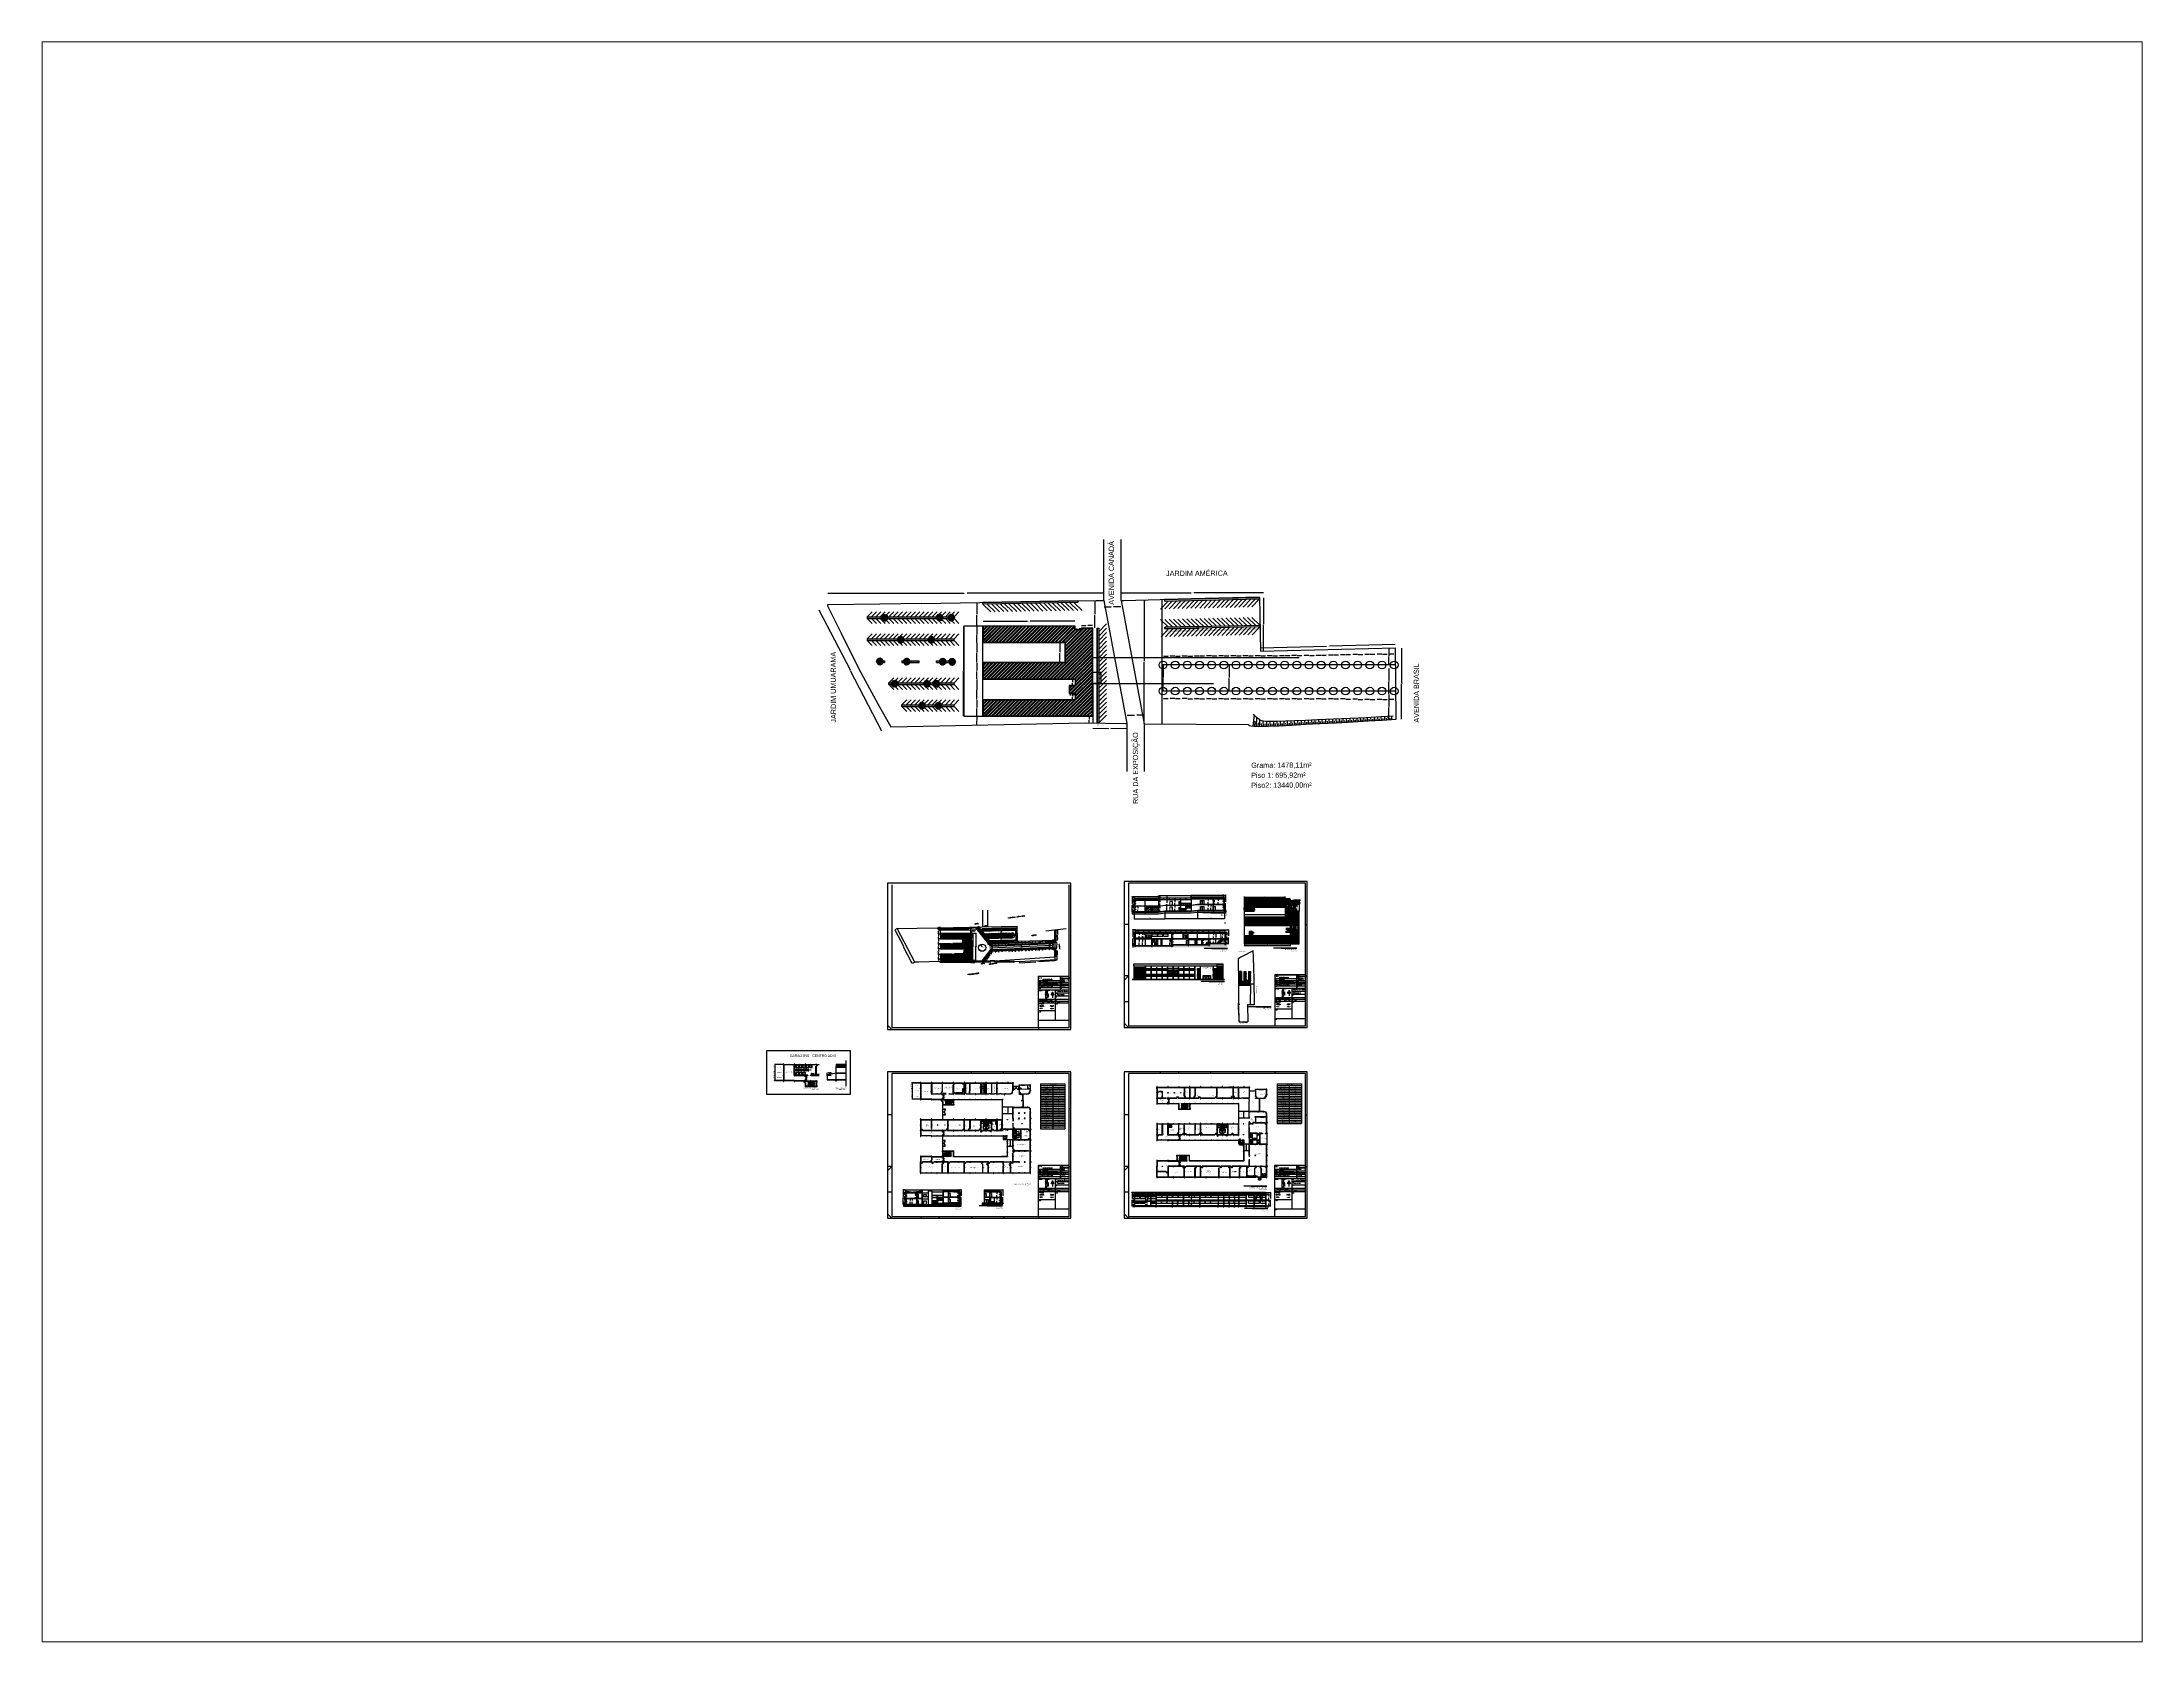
# Paper-space layout 'Layout2' of a CAD drawing. Header units: inches. Extents: x 1.05 to 9.45, y 0.8 to 7.2.
# The model-space entities are those that its viewports show. They can reach past a viewport. Long polylines and large blocks are cut down to what shows.
import ezdxf

# ---------------------------------------------------------------- set-up
doc = ezdxf.new("R2010")
doc.units = ezdxf.units.IN
doc.header["$MEASUREMENT"] = 0
for name, pattern in [('ACAD_ISO02W100', [15, 12, -3]), ('CENTER', [2, 1.25, -0.25, 0.25, -0.25]), ('CERCA', [9.4, 8, -0.7, 0, -0.7]), ('CONTINU', [0]), ('CONTINUO', [0]), ('DASHED2', [0.375, 0.25, -0.125]), ('HIDDEN', [0.375, 0.25, -0.125])]:
    doc.linetypes.add(name, pattern=pattern)
for name, color, linetype in [('.5', 5, 'Continuous'), ('0.1', 1, 'Continuous'), ('0.4', 8, 'Continuous'), ('0.8', 8, 'Continuous'), ('005', 1, 'Continuous'), ('01', 1, 'Continuous'), ('02', 2, 'Continuous'), ('03', 3, 'Continuous'), ('1', 1, 'Continuous'), ('2', 2, 'Continuous'), ('AMARELO', 2, 'Continuous'), ('Block1', 1, 'Continuous'), ('Block2', 2, 'Continuous'), ('Capa3', 3, 'Continuous'), ('Capa4', 4, 'Continuous'), ('COLUNAS', 5, 'Continuous'), ('COTAS', 8, 'Continuous'), ('ESQUADRIAS', 2, 'Continuous'), ('incendio', 1, 'Continuous'), ('JANELAS', 4, 'Continuous'), ('Layer1', 1, 'Continuous'), ('Layer2', 2, 'Continuous'), ('LINHAS', 2, 'Continuous'), ('linhasfinas', 1, 'Continuous'), ('PAREDE', 5, 'Continuous'), ('PLANIMETRIA', 7, 'CONTINUO'), ('PORTA', 3, 'Continuous'), ('PORTAS', 1, 'Continuous'), ('S2MARGF', 4, 'Continuous'), ('S2MARGG', 13, 'Continuous'), ('TEXTO', 8, 'Continuous'), ('VEGETAÇÃO', 98, 'CONTINUO'), ('Vão', 2, 'Continuous')]:
    doc.layers.add(name, color=color, linetype=linetype)
doc.layers.add('DESENHO', color=7, linetype='Continuous', lineweight=5)
doc.layers.add('LINHA FINAS', color=1, linetype='Continuous', lineweight=15)
doc.styles.add('ROMANS', font='romans', dxfattribs={"height": 0.2})
doc.styles.add('SIMPLEX', font='simplex', dxfattribs={"height": 0.2})
doc.dimstyles.new('COTA', dxfattribs={"dimtxt": 0.25, "dimasz": 0.25, "dimexe": 0.2, "dimexo": 0.2, "dimgap": 0.25, "dimtad": 1, "dimtih": 1, "dimtoh": 1, "dimzin": 1, "dimtxsty": 'Standard', "dimblk": 'OBLIQUE', "dimcen": 0.5, "dimclrd": 8, "dimclre": 8, "dimclrt": 8, "dimazin": 0, "dimtfac": 1, "dimtmove": 0, "dimatfit": 1, "dimldrblk": 'OBLIQUE', "dimfxl": 1, "dimarcsym": 0})
doc.dimstyles.new('cota 1-200', dxfattribs={"dimtxt": 0.25, "dimasz": 0.25, "dimexe": 0.2, "dimexo": 0.2, "dimgap": 0.25, "dimtad": 1, "dimtih": 1, "dimtoh": 1, "dimlfac": 2, "dimzin": 1, "dimtxsty": 'Standard', "dimblk": 'OBLIQUE', "dimcen": 0.5, "dimclrd": 8, "dimclre": 8, "dimclrt": 8, "dimazin": 0, "dimtfac": 1, "dimtmove": 0, "dimatfit": 1, "dimldrblk": 'OBLIQUE', "dimfxl": 1, "dimarcsym": 0})
doc.dimstyles.new('COTA R 2', dxfattribs={"dimscale": 0.5, "dimtxt": 0.6, "dimasz": 0.25, "dimexe": 0.18, "dimexo": 0.0625, "dimgap": 0.25, "dimtad": 1, "dimzin": 0, "dimdsep": 46, "dimtxsty": 'Standard', "dimblk": 'ARCHTICK', "dimcen": 0.09, "dimclrd": 6, "dimclre": 6, "dimclrt": 6, "dimadec": 0, "dimazin": 0, "dimtfac": 1, "dimtofl": 0, "dimtmove": 0, "dimatfit": 3, "dimldrblk": 'ARCHTICK', "dimfxl": 0.3, "dimfxlon": 1, "dimtolj": 1, "dimtzin": 0, "dimarcsym": 0})
doc.dimstyles.new('COTAS', dxfattribs={"dimtxt": 0.16, "dimasz": 2.5, "dimexe": 1.25, "dimexo": 0.625, "dimgap": 0.1, "dimtad": 1, "dimzin": 1, "dimdsep": 46, "dimtxsty": 'ROMANS', "dimblk1": 'OBLIQUE', "dimblk2": 'OBLIQUE', "dimsah": 1, "dimcen": 2.5, "dimse1": 1, "dimse2": 1, "dimsd1": 1, "dimsd2": 1, "dimclrd": 8, "dimclrt": 8, "dimadec": 0, "dimazin": 0, "dimtfac": 1, "dimtdec": 4, "dimtmove": 0, "dimatfit": 3, "dimldrblk": 'OBLIQUE', "dimfxl": 1, "dimtolj": 1, "dimtzin": 0, "dimarcsym": 0})
doc.dimstyles.new('COTAS INTERNA', dxfattribs={"dimtxt": 0.12, "dimasz": 0.18, "dimexe": 0.18, "dimexo": 0.0625, "dimgap": 0.09, "dimtad": 2, "dimjust": 1, "dimtoh": 1, "dimzin": 0, "dimdsep": 46, "dimtxsty": 'Standard', "dimblk": 'ARCHTICK', "dimcen": 0.09, "dimse1": 1, "dimse2": 1, "dimsd1": 1, "dimsd2": 1, "dimclrt": 7, "dimadec": 0, "dimazin": 0, "dimtfac": 1, "dimtofl": 0, "dimtmove": 0, "dimatfit": 1, "dimldrblk": 'ARCHTICK', "dimfxl": 1, "dimtolj": 2, "dimtzin": 0, "dimarcsym": 0})
doc.dimstyles.new('ISO-25', dxfattribs={"dimtxt": 0.25, "dimasz": 0.25, "dimexe": 0.2, "dimexo": 0.2, "dimgap": 0.25, "dimtad": 1, "dimtih": 1, "dimtoh": 1, "dimzin": 1, "dimtxsty": 'Standard', "dimblk": 'OBLIQUE', "dimcen": 0.5, "dimclrd": 8, "dimclre": 8, "dimclrt": 8, "dimazin": 0, "dimtfac": 1, "dimtmove": 0, "dimatfit": 1, "dimldrblk": 'OBLIQUE', "dimfxl": 1, "dimarcsym": 0})
doc.dimstyles.new('ISO-25 1 200', dxfattribs={"dimtxt": 0.2, "dimasz": 0.25, "dimexe": 0.2, "dimexo": 0.2, "dimgap": 0.25, "dimtad": 1, "dimtih": 1, "dimtoh": 1, "dimlfac": 2, "dimzin": 1, "dimtxsty": 'Standard', "dimblk": 'OBLIQUE', "dimcen": 2, "dimclrd": 8, "dimclre": 8, "dimclrt": 8, "dimazin": 0, "dimtfac": 1, "dimtmove": 0, "dimatfit": 1, "dimldrblk": 'OBLIQUE', "dimfxl": 1, "dimarcsym": 0})
doc.dimstyles.get("Standard").update_dxf_attribs({"dimtxt": 0.35, "dimasz": 0.18, "dimexe": 0.18, "dimexo": 0.0625, "dimgap": 0.09, "dimtad": 0, "dimtih": 1, "dimtoh": 1, "dimzin": 0, "dimdsep": 46, "dimtxsty": 'Standard', "dimcen": 0.09, "dimse1": 1, "dimse2": 1, "dimadec": 0, "dimazin": 0, "dimtfac": 1, "dimtofl": 0, "dimtmove": 0, "dimatfit": 3, "dimfxl": 1, "dimtolj": 1, "dimtzin": 0, "dimarcsym": 0})
doc.dimstyles.new('UM_1.000000', dxfattribs={"dimtxt": 0.18, "dimasz": 0.2, "dimexe": 0.1, "dimexo": 0.1, "dimgap": 0, "dimtad": 1, "dimtih": 1, "dimtoh": 1, "dimzin": 0, "dimdsep": 46, "dimtxsty": 'Standard', "dimblk": 'CLOSED', "dimblk1": 'CLOSED', "dimblk2": 'CLOSED', "dimcen": 0.09, "dimazin": 2, "dimtfac": 1, "dimtdec": 4, "dimtofl": 0, "dimtmove": 0, "dimatfit": 3, "dimldrblk": 'CLOSED', "dimfxl": 1, "dimtolj": 1, "dimarcsym": 0})
pattern_1 = [(37.5, (-414.3688, 3978.9955), (-0.01600031, 0.48941324), [0, -0.38608, 0, -0.4318, 0, -0.41275]), (7.5, (-414.3688, 3978.9955), (0.44952328, 0.7168251), [0, -0.20828, 0, -0.34798, 0, -0.13335]), (327.5, (-414.6812, 3978.9955), (0.79099237, 0.001437185), [0, -0.127, 0, -0.4572, 0, -0.5969]), (317.5, (-414.6812, 3978.9955), (0.76355645, 0.22292932), [0, -0.0635, 0, -0.29972, 0, -0.3429])]
pattern_2 = [(37.5, (-555.9755, 3978.9955), (-0.01600031, 0.48941324), [0, -0.38608, 0, -0.4318, 0, -0.41275]), (7.5, (-555.9755, 3978.9955), (0.44952328, 0.7168251), [0, -0.20828, 0, -0.34798, 0, -0.13335]), (327.5, (-556.2879, 3978.9955), (0.79099237, 0.001437185), [0, -0.127, 0, -0.4572, 0, -0.5969]), (317.5, (-556.2879, 3978.9955), (0.76355645, 0.22292932), [0, -0.0635, 0, -0.29972, 0, -0.3429])]
pattern_3 = [(0, (-820.2088, 4298.7131), (3e-16, 0.9525), []), (0, (-819.8913, 4298.3956), (3e-16, 0.9525), [])]
pattern_4 = [(45, (-820.2088, 4299.113), (-2.245064, 2.245064), []), (45, (-817.9637, 4299.113), (-2.245064, 2.245064), [3.96875, -0.79375, 0, -0.79375])]
pattern_5 = [(45, (-820.2088, 4302.413), (-2.245064, 2.245064), []), (45, (-817.9637, 4302.413), (-2.245064, 2.245064), [3.96875, -0.79375, 0, -0.79375])]

# ---------------------------------------------------------------- blocks, each defined once
blk = doc.blocks.new('720B9A0')
at = {"layer": 'PLANIMETRIA', "color": 7, "linetype": 'CONTINUO'}
for points in [[(0, 0), (5.932662, 2.125118)], [(0.369749, -0.92846), (2.994664, 0.226855)], [(0.772591, -1.84373), (5.273953, 0.137475)], [(1.175433, -2.758999), (3.136705, -1.895776)], [(1.63614, -3.645679), (4.986921, -1.801275)], [(2.118355, -4.521732), (3.547955, -3.734823)], [(2.600569, -5.397785), (5.246986, -3.941092)], [(3.082784, -6.273838), (4.343166, -5.580073)], [(3.564999, -7.149891), (5.983131, -5.818855)], [(4.0499, -8.024449), (5.22346, -7.363961)], [(4.540365, -8.89591), (6.821995, -7.611792)], [(5.03083, -9.767371), (6.154207, -9.135126)], [(5.521294, -10.638832), (7.742335, -9.388814)], [(6.011759, -11.510293), (7.109422, -10.89252)], [(6.502223, -12.381754), (8.671836, -11.160681)], [(6.992688, -13.253215), (8.070197, -12.646786)], [(7.487748, -14.122073), (9.618092, -12.907015)], [(7.983186, -14.990716), (9.039204, -14.388408)], [(8.478623, -15.85936), (10.572354, -14.665185)], [(8.974061, -16.728003), (10.012636, -16.135644)], [(9.469498, -17.596647), (11.535857, -16.418083)], [(9.964936, -18.465291), (10.992719, -17.879087)], [(10.460373, -19.333934), (12.505148, -18.167682)], [(10.957964, -20.201345), (11.97187, -19.618287)], [(11.456474, -21.068228), (13.470445, -19.910073)], [(11.954985, -21.935112), (12.956903, -21.358948)], [(12.453496, -22.801995), (14.448101, -21.654976)], [(12.952007, -23.668879), (13.944693, -23.098024)], [(13.450518, -24.535762), (15.42666, -23.39936)], [(13.949028, -25.402646), (14.932484, -24.837099)], [(14.447539, -26.269529), (16.405219, -25.143744)], [(14.94756, -27.135542), (15.920758, -26.573175)], [(15.447888, -28.001378), (17.385949, -26.881459)], [(15.948216, -28.867214), (16.91308, -28.309663)], [(16.448544, -29.73305), (18.369937, -28.622763)], [(16.948872, -30.598886), (17.905401, -30.04615)], [(17.4492, -31.464722), (19.353924, -30.364067)], [(17.949528, -32.330558), (18.897723, -31.782638)], [(18.449856, -33.196394), (20.335287, -32.106887)], [(18.948227, -34.063355), (19.88855, -33.525713)], [(19.444585, -34.931473), (21.317589, -33.860558)], [(19.940943, -35.799591), (20.873624, -35.266318)], [(20.437301, -36.667709), (22.29502, -35.605533)], [(20.933659, -37.535827), (21.858697, -37.006924)], [(21.430017, -38.403945), (23.272451, -37.350509)], [(21.926375, -39.272063), (22.84377, -38.747529)], [(22.422733, -40.140181), (24.249882, -39.095484)], [(22.91909, -41.008299), (23.829237, -40.48791)], [(23.415448, -41.876417), (25.229644, -40.839126)], [(23.913054, -42.74382), (24.815737, -42.225956)], [(24.410673, -43.611215), (26.208686, -42.579707)], [(24.908293, -44.478611), (25.803623, -43.964966)], [(25.405912, -45.346006), (27.189218, -44.322935)], [(25.903531, -46.213402), (26.791508, -45.703976)], [(26.401151, -47.080798), (28.16975, -46.066164)], [(26.89877, -47.948193), (27.779393, -47.442985)], [(27.396389, -48.815589), (29.150298, -47.809382)], [(27.894008, -49.682984), (28.768227, -49.181451)], [(28.392655, -50.549789), (30.132601, -49.54693)], [(28.89202, -51.416181), (29.758388, -50.916829)], [(29.391385, -52.282572), (31.11691, -51.288025)], [(29.89075, -53.148964), (30.749907, -52.653769)], [(30.390116, -54.015356), (32.101219, -53.029121)], [(30.889481, -54.881747), (31.741427, -54.390708)], [(31.388846, -55.748139), (33.085527, -54.770216)], [(31.888211, -56.61453), (32.732946, -56.127647)], [(32.387576, -57.480922), (34.071886, -56.510131)], [(32.888706, -58.346293), (33.726232, -57.860239)], [(33.390648, -59.211195), (35.058493, -58.243268)], [(33.892589, -60.076096), (34.722909, -59.594224)], [(34.394531, -60.940997), (36.047963, -59.981435)], [(34.896473, -61.805899), (35.719586, -61.328209)], [(35.398415, -62.6708), (37.037434, -61.719603)], [(35.900357, -63.535702), (36.716263, -63.062194)], [(36.402299, -64.400603), (38.028309, -63.456955)], [(36.907058, -65.26386), (37.714781, -64.789854)], [(37.413185, -66.126319), (39.021245, -65.182641)], [(37.919313, -66.988777), (38.719649, -66.519106)], [(38.42544, -67.851236), (40.018727, -66.916227)], [(38.931568, -68.713695), (39.724518, -68.248358)], [(39.437695, -69.576153), (41.016209, -68.649814)]]:
    blk.add_lwpolyline(points, dxfattribs=at)
blk = doc.blocks.new('implant 1')
h = blk.add_hatch()
h.set_pattern_fill('ANSI32', color=256, scale=0.15, style=0)
h.set_pattern_definition([(45, (0, 0), (-1.0102788, 1.0102788), []), (45, (0.6735, 0), (-1.0102788, 1.0102788), [])])
h.paths.add_polyline_path([(2131.3, 701.9), (2128.1, 701.9), (2128.1, 697.6), (2131.3, 697.6), (2131.3, 693.6), (2078.3, 693.6), (2078.3, 684.5), (2141.2, 684.5), (2141.2, 734.9), (2134.9, 734.9), (2134.9, 734), (2131.1, 734), (2131.1, 736.1), (2078.3, 736.1), (2078.3, 726.9), (2125.5, 726.9), (2125.5, 715), (2078.3, 715), (2078.3, 705.8), (2131.3, 705.8)])
blk.add_lwpolyline([(2078.2, 684.4), (2141.4, 684.4), (2141.4, 735.1), (2134.7, 735.1), (2134.7, 734.1), (2131.2, 734.1), (2131.2, 736.2), (2078.2, 736.2), (2078.2, 726.7), (2125.3, 726.7), (2125.3, 715.2), (2078.2, 715.2), (2078.2, 705.7), (2131.2, 705.7), (2131.2, 702), (2127.9, 702), (2127.9, 697.5), (2131.2, 697.5), (2131.2, 693.8), (2078.2, 693.8), (2078.2, 684.4)])
blk.add_lwpolyline([(2078.3, 684.5), (2141.2, 684.5), (2141.2, 734.9), (2134.9, 734.9), (2134.9, 734), (2131.1, 734), (2131.1, 736.1), (2078.3, 736.1), (2078.3, 726.9), (2125.5, 726.9), (2125.5, 715), (2078.3, 715), (2078.3, 705.8), (2131.3, 705.8), (2131.3, 701.9), (2128.1, 701.9), (2128.1, 697.6), (2131.3, 697.6), (2131.3, 693.6), (2078.3, 693.6)], close=True)
blk = doc.blocks.new('arvore itamar')
at = {"layer": '0.1', "color": 98}
for p, q in [((-2.1, 0.8), (-3.3, 0.2)), ((-1.6, -0.7), (-3.1, 0.3)), ((-2.6, 0.5), (-3, 0.9)), ((-2, 0.8), (-2.9, 1.6)), ((-1.8, 2), (-2.3, 2.2)), ((-0.4, 0.7), (-2.1, 0.8)), ((-1.8, 1.7), (-1.8, 2.5)), ((-1.1, 2.3), (-1.6, 2.7)), ((-1.3, 1.5), (-0.8, 3)), ((-0.4, 2.1), (-1.1, 2.9)), ((-0.8, 1.4), (-0.2, 2.4)), ((-0.2, 2.4), (-0.4, 3.2)), ((-0.4, 0.7), (0.4, 1.6)), ((-0.4, 0.7), (-0.2, 0.2)), ((-0.2, 2.4), (0.5, 3)), ((-0.2, 0.2), (-0.1, -0.2)), ((0.2, -0.1), (0, 0)), ((0.4, 1.6), (0.1, 3.1)), ((0.3, 2.3), (0.9, 2.8)), ((0.4, 1.6), (2, 2.4)), ((1, -0.1), (1.9, 1.3)), ((1.4, 2.1), (1.2, 2.7)), ((1.9, 1.3), (2, 2.6)), ((1.9, 1.9), (2.5, 2)), ((1.9, 1.2), (3, 1.5)), ((2.1, 0.3), (3.2, -1)), ((2.6, 0.6), (3.3, 0.2)), ((2.9, 0.4), (3.2, 0.7)), ((-2.6, -0.1), (-3, -0.5)), ((-2.1, -1.2), (-2.9, -0.9)), ((-2, -1.6), (-2.8, -1.3)), ((-1.6, -0.7), (-2.7, -1.7)), ((-2, -1.6), (-2.6, -2.2)), ((-0.6, -2.1), (-2.2, -2.4)), ((-0.8, -1.6), (-2, -1.6)), ((-1.6, -1.6), (-2, -2.7)), ((-0.4, -0.9), (-1.6, -0.7)), ((-1.5, -2.3), (-1.6, -3)), ((-0.6, -2.7), (-1.3, -3.1)), ((-0.9, -2.8), (-0.8, -3.3)), ((-0.4, -1), (0.3, -2.5)), ((-0.1, -0.2), (0, -0.4)), ((0.3, -2.4), (0, -3.5)), ((0.4, -0.2), (1, -0.2)), ((0.4, -2.4), (1.5, -3.1)), ((0.8, -2.8), (0.7, -3.3)), ((1, -0.1), (1.4, -1.2)), ((1.4, -1.3), (1.3, -3.1)), ((1.3, -2.4), (1.9, -2.6)), ((1.4, -1.3), (2.8, -1.8)), ((1.8, -0.1), (2.4, -1.2)), ((2, -1.5), (2.2, -2.3)), ((2.2, -0.8), (3.3, -0.7)), ((2.4, -1.2), (2.6, -2)), ((2.4, -1.2), (3.2, -1.4)), ((2.8, -0.4), (3.4, -0.1))]:
    blk.add_line(p, q, dxfattribs=at)
for points in [[(-3.6, -0.1), (-3.5, 0.1), (-3.7, 0.1)], [(-3.3, 0.1), (-3.5, 0.3), (-3.5, 0)], [(-3.1, 0.9), (-3.4, 0.9), (-3.4, 0.7)], [(-3.4, 0.8), (-3.2, 0.7), (-3.4, 0.6)], [(-3.3, 0.5), (-3.4, 0.4), (-3.1, 0.4)], [(-3.2, 0.1), (-3.3, 0.3), (-3.4, 0.1)], [(-3.2, 0.8), (-3.3, 0.6), (-3.3, 0.5)], [(-3.1, -0.1), (-3.1, 0.1), (-3.2, 0.2)], [(-3.1, 1.7), (-2.8, 1.6), (-3.1, 1.6)], [(-3, 1), (-3.1, 0.9), (-2.9, 0.7)], [(-2.9, 0.7), (-3.1, 0.6), (-2.9, 0.5)], [(-2.9, 0.6), (-3.1, 0.4), (-2.9, 0.5)], [(-2.8, 1.7), (-3, 1.6), (-3, 1.5)], [(-2.9, 1.4), (-3, 1.4), (-3, 1.6)], [(-2.9, 1.4), (-3, 1.3), (-2.8, 1.3)], [(-2.8, 0.3), (-3, 0.3), (-2.9, 0.2)], [(-3, -0.2), (-2.9, 0), (-3, 0.1)], [(-2.9, 1), (-2.9, 0.9), (-2.8, 0.9)], [(-2.6, 1.5), (-2.8, 1.3), (-2.5, 1.4)], [(-2.7, 0.5), (-2.8, 0.3), (-2.7, 0.3)], [(-2.6, 2), (-2.5, 2.2), (-2.7, 2.2)], [(-2.7, 1.9), (-2.7, 1.8), (-2.6, 1.7)], [(-2.6, 1.6), (-2.7, 1.5), (-2.6, 1.4)], [(-2.5, 1.3), (-2.7, 1.2), (-2.6, 1.1)], [(-2.6, 0.9), (-2.6, 1.1), (-2.7, 1.1)], [(-2.4, 0.2), (-2.6, 0.2), (-2.7, 0.1)], [(-2.4, 1.5), (-2.6, 1.2), (-2.5, 1.6)], [(-2.4, 1.2), (-2.6, 1.3), (-2.6, 1.1)], [(-2.5, 0.7), (-2.6, 1), (-2.4, 0.8)], [(-2.5, 0.1), (-2.6, 0), (-2.6, -0.1)], [(-2.5, 2.1), (-2.3, 2.3), (-2.5, 2.3)], [(-2.5, 1.9), (-2.4, 2.2), (-2.4, 1.8)], [(-2.5, 1.9), (-2.5, 1.8), (-2.4, 1.8)], [(-2.4, 1.5), (-2.4, 1.7), (-2.5, 1.6)], [(-2.3, 1.2), (-2.3, 1.4), (-2.5, 1.2)], [(-2.3, 0.8), (-2.3, 1), (-2.5, 0.9)], [(-2.4, 1.8), (-2.3, 2), (-2.4, 2)], [(-2.2, 1.6), (-2.2, 1.6), (-2.4, 1.8)], [(-2.3, 0.3), (-2.4, 0.3), (-2.2, 0.1)], [(-2.3, 1.2), (-2.2, 1.3), (-2.1, 1.1)], [(-2, 0.7), (-2, 0.8), (-2.3, 0.8)], [(-2.2, 0), (-2.3, -0.1), (-2.2, -0.2)], [(-2.1, 1), (-2.1, 1.2), (-2.2, 1.2)], [(-2.1, 0.6), (-2.2, 0.7), (-2.2, 0.5)], [(-2.1, 0.3), (-2.2, 0.2), (-2, 0.3)], [(-2, 2.5), (-1.9, 2.7), (-2.1, 2.8)], [(-2.1, 2.1), (-2, 2.1), (-2, 1.9)], [(-1.9, 1.8), (-2.1, 1.8), (-1.9, 2)], [(-1.9, 2.4), (-1.8, 2.8), (-1.8, 2.4)], [(-1.8, 2.5), (-1.6, 2.8), (-1.9, 2.6)], [(-1.6, 2.7), (-1.6, 2.9), (-1.8, 2.8)], [(-1.8, 2.4), (-1.7, 2.5), (-1.8, 2.6)], [(-1.6, 2.1), (-1.6, 2.2), (-1.8, 2.3)], [(-1.5, 2.6), (-1.4, 2.8), (-1.6, 2.8)], [(-1.5, 2.7), (-1.4, 2.7), (-1.4, 2.5)], [(-1.3, 2.4), (-1.5, 2.4), (-1.3, 2.5)], [(-1.1, 3), (-1.3, 3), (-1.2, 2.8)], [(-1.1, 2.5), (-1.2, 2.7), (-1.3, 2.5)], [(-1.3, 2.2), (-1, 2.1), (-1.3, 2)], [(-0.9, 2.7), (-1.2, 2.8), (-1, 2.6)], [(-1, 2.2), (-1.2, 2.1), (-1.1, 1.9)], [(-1.1, 1.9), (-1.2, 1.8), (-1, 1.8)], [(-0.9, 3), (-1, 3.1), (-1.1, 3)], [(-0.7, 3), (-0.8, 3.2), (-1, 3.2)], [(-0.8, 2.7), (-1, 2.8), (-1, 2.6)], [(-0.9, 2.4), (-0.9, 2.3), (-0.8, 2.2)], [(-0.7, 1.8), (-0.9, 1.7), (-0.8, 1.6)], [(-0.6, 2.9), (-0.7, 3), (-0.8, 2.7)], [(-0.5, 2.8), (-0.6, 3), (-0.7, 2.9)], [(-0.7, 2.4), (-0.7, 2.3), (-0.6, 2.3)], [(-0.5, 1.9), (-0.7, 1.7), (-0.5, 1.7)], [(-0.6, 3), (-0.5, 3.2), (-0.6, 3.2)], [(-0.4, 2.8), (-0.5, 3.1), (-0.3, 2.8)], [(-0.2, 3.2), (-0.3, 3.4), (-0.4, 3.2)], [(-0.3, 2.9), (-0.3, 3), (-0.4, 3)], [(0, 3), (0, 3.2), (-0.2, 3.3)], [(0.1, 2.8), (0, 2.9), (-0.2, 2.8)], [(0, 2.7), (-0.1, 2.7), (-0.1, 2.6)], [(0.3, 3), (0, 2.9), (0.2, 2.8)], [(0, 2.3), (0.2, 2.2), (0, 2.2)], [(0.3, 3.1), (0.1, 3.1), (0.2, 2.9)], [(0.2, 2.3), (0.1, 2.2), (0.1, 2.1)], [(0.6, 2.7), (0.2, 2.7), (0.6, 2.8)], [(0.6, 3.1), (0.4, 3.2), (0.3, 3.1)], [(0.5, 2.6), (0.3, 2.6), (0.3, 2.5)], [(0.7, 3.1), (0.6, 3.3), (0.4, 3.3)], [(0.6, 2.8), (0.4, 2.9), (0.4, 2.8)], [(0.5, 2.2), (0.4, 2.1), (0.5, 2)], [(0.6, 1.9), (0.4, 1.8), (0.5, 1.7)], [(0.8, 3.1), (0.6, 3.2), (0.5, 3)], [(0.5, 2.5), (0.5, 2.4), (0.7, 2.4)], [(0.7, 3), (0.6, 2.9), (0.6, 2.8)], [(0.7, 2), (0.6, 1.9), (0.7, 1.8)], [(0.8, 3.1), (0.7, 3.1), (0.7, 2.9)], [(0.7, 2.7), (0.7, 2.5), (0.9, 2.6)], [(0.9, 3.3), (0.8, 3.2), (1, 3)], [(0.9, 2.9), (0.8, 2.9), (0.9, 2.8)], [(1, 3), (0.9, 2.9), (1, 2.8)], [(1.1, 2.6), (0.9, 2.6), (1, 2.5)], [(1, 3.3), (1, 3.1), (1.1, 3.2)], [(1, 0.1), (1.1, 0.1), (1.1, 0.2)], [(1.5, 3), (1.3, 3), (1.2, 2.8)], [(1.3, 2), (1.3, 2.2), (1.2, 2.2)], [(1.3, 1.8), (1.3, 2), (1.2, 1.9)], [(1.4, 2.6), (1.3, 2.5), (1.5, 2.5)], [(1.5, 1.8), (1.3, 2.1), (1.6, 1.8)], [(1.4, 0), (1.6, -0.2), (1.3, 0)], [(1.6, 2.2), (1.4, 2.4), (1.4, 2.1)], [(1.6, 3.1), (1.5, 3), (1.7, 2.8)], [(1.8, 1.1), (1.6, 1.1), (1.5, 1)], [(1.5, 0.1), (1.6, -0.1), (1.7, 0)], [(1.7, 2.8), (1.6, 2.7), (1.7, 2.6)], [(1.8, 2.4), (1.6, 2.4), (1.7, 2.3)], [(1.6, 2.2), (1.7, 2.4), (1.8, 2.2)], [(1.7, 1), (1.6, 0.9), (1.6, 0.8)], [(1.7, 0.8), (1.6, 0.6), (1.8, 0.6)], [(1.7, 3.1), (1.7, 3), (1.9, 3)], [(1.8, 2), (1.8, 2.2), (1.7, 2.3)], [(1.9, 1.8), (1.9, 1.9), (1.7, 1.8)], [(1.9, 1.7), (1.7, 1.7), (1.7, 1.6)], [(2, 2.2), (1.8, 2.1), (1.9, 2.3)], [(1.9, 1.2), (1.8, 1.2), (2, 1)], [(1.9, 1.9), (2, 2.1), (1.9, 2.2)], [(2, 0.9), (1.9, 0.8), (2, 0.7)], [(2.1, 0.6), (1.9, 0.5), (2, 0.4)], [(2, 1.4), (2.1, 1.5), (2, 1.6)], [(2.1, 1.2), (2, 1.1), (2.2, 1.2)], [(2.2, 0.9), (2, 0.6), (2.1, 0.9)], [(2.1, 2.4), (2.3, 2.5), (2.2, 2.6)], [(2.1, 2.2), (2.2, 2.5), (2.2, 2.1)], [(2.2, 0.7), (2.1, 0.6), (2.2, 0.5)], [(2.2, 2.2), (2.4, 2.5), (2.2, 2.3)], [(2.2, 2.1), (2.4, 2.2), (2.2, 2.3)], [(2.3, 1.8), (2.3, 1.9), (2.2, 1.9)], [(2.2, 1.3), (2.4, 1.6), (2.2, 1.4)], [(2.3, 0.9), (2.3, 1), (2.2, 1)], [(2.2, -0.2), (2.3, 0), (2.2, 0)], [(2.5, 2.4), (2.4, 2.6), (2.3, 2.5)], [(2.5, 1.5), (2.4, 1.7), (2.3, 1.6)], [(2.4, 1), (2.5, 1), (2.3, 1.2)], [(2.5, 0.1), (2.3, 0.2), (2.3, 0)], [(2.6, 0.1), (2.5, 0.3), (2.4, 0.1)], [(2.5, 2.4), (2.7, 2.4), (2.6, 2.2)], [(2.5, 2.1), (2.7, 2.2), (2.6, 2.3)], [(2.8, 2.1), (2.5, 2.1), (2.7, 2.3)], [(2.5, 2), (2.7, 2), (2.7, 2.2)], [(2.5, 1.5), (2.7, 1.5), (2.7, 1.3)], [(2.8, 1.2), (2.5, 1.2), (2.8, 1.4)], [(2.5, 1.1), (2.7, 1.1), (2.7, 1.3)], [(2.6, 1.2), (2.7, 1.3), (2.6, 1.4)], [(2.8, -0.1), (2.8, 0.1), (2.6, 0.1)], [(2.9, 0.1), (2.9, 0.3), (2.7, 0.3)], [(2.9, 0.1), (2.7, -0.1), (2.8, 0.2)], [(2.9, 0.9), (3.1, 1.2), (2.8, 1)], [(3, 0.5), (3, 0.7), (2.8, 0.6)], [(2.9, 0.3), (2.9, 0.5), (2.8, 0.5)], [(2.8, -0.2), (3, -0.1), (2.8, 0.1)], [(2.9, 0.8), (3.1, 1), (2.9, 1)], [(3.1, 0.6), (3.2, 0.6), (3, 0.8)], [(3.2, 0.2), (3.2, 0.4), (3, 0.3)], [(3.2, 0.8), (3.4, 1), (3.3, 1.1)], [(3.2, 1.1), (3.4, 1.1), (3.3, 1)], [(3.5, 0.9), (3.2, 0.9), (3.4, 1)], [(3.2, 0.7), (3.4, 0.7), (3.4, 0.9)], [(3.4, 0), (3.4, 0.2), (3.2, 0.2)], [(3.5, 0.1), (3.5, 0.2), (3.2, 0.1)], [(3.4, 0.4), (3.4, 0.6), (3.3, 0.6)], [(3.4, 0), (3.3, 0.1), (3.3, -0.1)], [(3.5, 0.3), (3.6, 0.4), (3.5, 0.6)], [(-3.6, -0.3), (-3.6, -0.1), (-3.7, -0.2)], [(-3.5, -0.6), (-3.2, -0.6), (-3.5, -0.7)], [(-3.3, -0.3), (-3.3, -0.1), (-3.4, -0.1)], [(-3.2, -0.5), (-3.4, -0.5), (-3.4, -0.6)], [(-3.2, -0.6), (-3.4, -0.7), (-3.4, -0.8)], [(-3.3, -0.8), (-3.4, -1), (-3.2, -1)], [(-3, -0.3), (-3, -0.2), (-3.2, -0.3)], [(-3, -0.4), (-3.1, -0.4), (-3.2, -0.5)], [(-3.2, -0.9), (-3.2, -1.2), (-3.1, -1)], [(-3.1, -0.4), (-3.1, -0.4), (-3, -0.6)], [(-2.9, -0.7), (-3.1, -0.8), (-3, -0.9)], [(-2.9, -1), (-3.1, -1.1), (-3, -1.2)], [(-2.8, -0.7), (-3, -1), (-2.9, -0.7)], [(-2.7, -1.1), (-2.9, -1.1), (-3, -1.2)], [(-3, -1.2), (-2.7, -1.2), (-3, -1.3)], [(-2.9, -0.4), (-2.9, -0.5), (-2.8, -0.4)], [(-2.8, -1.2), (-2.9, -1.3), (-2.9, -1.4)], [(-2.8, -1.4), (-2.9, -1.6), (-2.7, -1.6)], [(-2.8, -1.5), (-2.7, -1.7), (-2.6, -1.6)], [(-2.6, -1), (-2.7, -1), (-2.5, -1.2)], [(-2.5, -1.4), (-2.7, -1.6), (-2.4, -1.5)], [(-2.5, -2), (-2.7, -1.9), (-2.6, -2.2)], [(-2.5, -2.1), (-2.7, -2.2), (-2.5, -2.3)], [(-2.5, -0.2), (-2.6, -0.3), (-2.4, -0.3)], [(-2.5, -1.3), (-2.6, -1.4), (-2.5, -1.5)], [(-2.5, -2.4), (-2.6, -2.3), (-2.6, -2.4)], [(-2.4, -1), (-2.5, -1.1), (-2.3, -1)], [(-2.2, -1.9), (-2.4, -1.8), (-2.5, -1.9)], [(-2.2, -2.4), (-2.5, -2.3), (-2.2, -2.3)], [(-2.3, -2.5), (-2.5, -2.4), (-2.5, -2.6)], [(-2.3, -1.5), (-2.4, -1.6), (-2.3, -1.7)], [(-2.2, -2.2), (-2.3, -2.1), (-2.4, -2.3)], [(-2.1, -0.3), (-2.3, -0.4), (-2.2, -0.5)], [(-2.1, -2), (-2.2, -1.7), (-2.3, -1.8)], [(-2, -0.1), (-2.2, -0.4), (-2.1, 0)], [(-2.2, -2.7), (-2, -2.5), (-2.2, -2.5)], [(-1.8, -1.2), (-2.1, -1.1), (-2.1, -1.3)], [(-2.1, -1.3), (-1.9, -1.3), (-2.1, -1.4)], [(-2, -1.5), (-2.1, -1.7), (-1.8, -1.7)], [(-1.9, -2), (-2, -2), (-2.1, -2.2)], [(-1.9, -1.3), (-2, -1.4), (-2, -1.5)], [(-1.9, -2.1), (-2, -2.2), (-1.9, -2.3)], [(-2, -2.5), (-1.9, -2.4), (-2, -2.4)], [(-2, -2.8), (-1.9, -2.5), (-2, -2.8)], [(-1.9, -2.8), (-1.8, -2.5), (-2, -2.7)], [(-1.9, -3.2), (-1.9, -3), (-2, -3.1)], [(-1.9, -1.6), (-1.9, -1.8), (-1.7, -1.7)], [(-1.9, -2.9), (-1.8, -2.7), (-1.9, -2.7)], [(-1.7, -3.1), (-1.7, -3.1), (-1.9, -2.9)], [(-1.7, -1), (-1.8, -1.1), (-1.6, -1.3)], [(-1.6, -2.6), (-1.5, -2.4), (-1.8, -2.5)], [(-1.5, -1.7), (-1.7, -1.8), (-1.6, -1.8)], [(-1.7, -3), (-1.4, -3), (-1.4, -2.8)], [(-1.4, -3), (-1.7, -3.1), (-1.5, -3.2)], [(-1.6, -1), (-1.6, -1.2), (-1.5, -1.1)], [(-1.5, -1.4), (-1.6, -1.7), (-1.6, -1.4)], [(-1.4, -3.4), (-1.5, -3.2), (-1.6, -3.4)], [(-1.1, -3.3), (-1.5, -3.3), (-1.1, -3.2)], [(-1.2, -3.5), (-1.4, -3.4), (-1.4, -3.5)], [(-1, -2.9), (-1.1, -2.7), (-1.3, -2.7)], [(-1.1, -3.2), (-1.3, -3.1), (-1.3, -3.3)], [(-1.1, -1.9), (-1, -1.8), (-1.1, -1.7)], [(-0.9, -3), (-1, -2.9), (-1.1, -3.2)], [(-0.7, -3.1), (-0.9, -3.1), (-1, -3.2)], [(-1, -3.2), (-0.8, -3.2), (-1, -3.3)], [(-0.8, -3.5), (-1, -3.5), (-0.9, -3.3)], [(-0.9, -2.1), (-0.9, -1.7), (-0.9, -2.1)], [(-0.8, -2), (-0.7, -1.7), (-0.9, -1.9)], [(-0.8, -3.1), (-0.9, -3.1), (-0.8, -3.2)], [(-0.8, -3.2), (-0.9, -3.3), (-0.9, -3.4)], [(-0.8, -3.4), (-0.9, -3.6), (-0.7, -3.6)], [(-0.6, -2.4), (-0.6, -2.3), (-0.8, -2.2)], [(-0.6, -3), (-0.7, -3), (-0.5, -3.2)], [(-0.6, -1.8), (-0.4, -1.8), (-0.4, -2)], [(-0.6, -2.2), (-0.3, -2.2), (-0.3, -2)], [(-0.4, -2.3), (-0.6, -2.3), (-0.6, -2.5)], [(-0.5, -2.4), (-0.6, -2.5), (-0.6, -2.7)], [(-0.5, -2.7), (-0.6, -2.8), (-0.4, -2.8)], [(-0.5, -3.3), (-0.6, -3.4), (-0.5, -3.5)], [(-0.5, -2.1), (-0.4, -2), (-0.5, -1.9)], [(-0.3, -2.1), (-0.5, -2.1), (-0.3, -1.9)], [(-0.5, -2.8), (-0.4, -3), (-0.3, -2.9)], [(-0.5, -3), (-0.5, -3.1), (-0.3, -3)], [(-0.3, -3.5), (-0.4, -3.6), (-0.3, -3.7)], [(-0.3, -2.2), (-0.3, -2.3), (-0.2, -2.4)], [(-0.2, -2.5), (-0.3, -2.6), (-0.2, -2.7)], [(-0.1, -2.8), (-0.3, -2.9), (-0.2, -3)], [(0, -2.6), (-0.2, -2.9), (-0.1, -2.5)], [(-0.1, -2.2), (-0.1, -2.3), (0, -2.3)], [(0, -2.7), (-0.1, -2.9), (0, -2.9)], [(0.1, -3.2), (-0.1, -3.1), (0, -3.3)], [(0.1, -3.2), (-0.1, -3.4), (0, -3.5)], [(0.1, -3.6), (0, -3.5), (0, -3.6)], [(0.4, -3.1), (0.2, -3), (0.1, -3.1)], [(0.3, -3.7), (0.1, -3.6), (0.1, -3.8)], [(0.4, -3.4), (0.3, -3.3), (0.2, -3.5)], [(0.5, -3.1), (0.4, -2.9), (0.3, -3)], [(0.6, -3.2), (0.6, -3.2), (0.5, -3.4)], [(0.7, -3.3), (0.6, -3.4), (0.7, -3.5)], [(0.8, -2.9), (1, -2.8), (0.9, -2.7)], [(1, -3.1), (1.1, -2.9), (0.9, -3)], [(1, -3.2), (1.1, -3.1), (0.9, -3)], [(1, -3.5), (1, -3.4), (0.9, -3.5)], [(1.1, -3.5), (1.2, -3.4), (1, -3.3)], [(1.3, -2.1), (1.1, -2.1), (1.2, -2.3)], [(1.3, -2.6), (1.2, -2.4), (1.1, -2.5)], [(1.2, -0.4), (1.3, -0.6), (1.4, -0.4)], [(1.2, -3), (1.4, -2.9), (1.4, -3.1)], [(1.3, 0), (1.3, -0.2), (1.4, -0.1)], [(1.5, -2.1), (1.4, -2), (1.3, -2.1)], [(1.5, -3.2), (1.3, -3.2), (1.5, -3.1)], [(1.6, -2.4), (1.4, -2.3), (1.4, -2.5)], [(1.7, -1.8), (1.6, -1.6), (1.5, -1.7)], [(1.6, -0.1), (1.6, -0.3), (1.7, -0.3)], [(1.7, -1.6), (1.7, -1.4), (1.6, -1.5)], [(1.8, -2.2), (1.7, -2.1), (1.6, -2.4)], [(1.8, -2.7), (1.6, -2.8), (1.8, -2.9)], [(1.9, -1.4), (1.7, -1.3), (1.7, -1.5)], [(1.8, -3), (1.7, -2.9), (1.7, -3)], [(2, -1.8), (2, -1.6), (1.8, -1.7)], [(1.9, -2.3), (1.8, -2.3), (1.9, -2.4)], [(2.1, -2.6), (1.9, -2.5), (1.8, -2.6)], [(2.1, -3), (1.8, -3), (2.1, -2.9)], [(2, -2.3), (2.1, -2.6), (1.9, -2.4)], [(2.3, -1.9), (2.3, -1.8), (2, -1.8)], [(2.2, -2.6), (2.2, -2.4), (2, -2.4)], [(2.2, -0.3), (2.2, -0.2), (2.1, -0.2)], [(2.2, -1.6), (2.2, -1.4), (2.1, -1.4)], [(2.2, -2), (2.1, -1.9), (2.1, -2)], [(2.2, -1.7), (2.4, -1.5), (2.3, -1.4)], [(2.4, -2.6), (2.3, -2.6), (2.2, -2.8)], [(2.5, -1.7), (2.3, -1.8), (2.5, -1.9)], [(2.4, -2.8), (2.3, -2.8), (2.4, -2.9)], [(2.5, -0.3), (2.5, -0.1), (2.4, -0.2)], [(2.7, -0.9), (2.5, -1), (2.7, -1.1)], [(2.5, -1.7), (2.5, -1.5), (2.6, -1.5)], [(2.8, -1.6), (2.6, -1.5), (2.5, -1.6)], [(2.8, -2), (2.5, -2), (2.8, -1.9)], [(2.7, -2.1), (2.5, -2.1), (2.5, -2.2)], [(2.8, -0.4), (2.8, -0.3), (2.6, -0.3)], [(2.8, -0.5), (2.7, -0.4), (2.6, -0.5)], [(2.8, -0.8), (2.6, -0.7), (2.7, -0.9)], [(2.8, -1.2), (2.6, -1.1), (2.6, -1.2)], [(2.8, -1.9), (2.7, -1.8), (2.6, -1.9)], [(3, -1.1), (2.7, -0.9), (2.9, -1.1)], [(2.9, -1.6), (2.9, -1.4), (2.7, -1.4)], [(3, -0.7), (2.9, -0.6), (2.8, -0.7)], [(3, -1.3), (2.8, -1.2), (2.8, -1.4)], [(3.1, -0.5), (2.9, -0.3), (2.9, -0.4)], [(3.1, -1), (2.9, -0.9), (2.9, -1.1)], [(3.1, -1.6), (3, -1.6), (2.9, -1.8)], [(3.1, -1.8), (3, -1.8), (3.1, -1.9)], [(3.2, -0.5), (3.1, -0.5), (3.1, -0.6)], [(3.4, -0.9), (3.2, -1), (3.3, -1.1)], [(3.6, -0.1), (3.5, 0), (3.4, -0.2)], [(3.7, -0.2), (3.5, -0.2), (3.6, -0.3)]]:
    blk.add_lwpolyline(points, close=True, dxfattribs=at)
for points in [[(0, 0), (-0.8, 1.4), (-2.7, 1.9)], [(0.2, -0.1), (1.8, -0.1), (3.2, 1.3)], [(0, -0.3), (-0.8, -1.6), (-0.3, -3.5)], [(-0.4, -1), (0.1, -0.3), (0.4, -0.2)]]:
    blk.add_lwpolyline(points, dxfattribs=at)
blk = doc.blocks.new('*D22')
at = {"layer": 'Defpoints', "color": 0, "transparency": 16777216}
for p in [(1495, 4919.7, -102), (1572.8, 4923.6), (1572.8, 4921.7, -102)]:
    blk.add_point(p, dxfattribs=at)
at = {"layer": 'Layer2', "color": 0, "lineweight": -2, "transparency": 16777216}
for p, q in [((1495.2, 4921.6), (1533.1, 4922.6)), ((1572.6, 4923.6), (1534.7, 4922.6))]:
    blk.add_line(p, q, dxfattribs=at)
at = {"layer": 'Layer2', "color": 0, "transparency": 16777216}
for points in [[(1495.2, 4921.6), (1495.2, 4921.6), (1495, 4921.6)], [(1572.6, 4923.7), (1572.6, 4923.6), (1572.8, 4923.6)]]:
    blk.add_solid(points, dxfattribs=at)
at = {"layer": 'Layer2', "color": 0, "transparency": 16777216, "insert": (1533.9, 4922.6), "char_height": 0.35, "attachment_point": 5}
blk.add_mtext('\\A1;77.83', dxfattribs=at)
blk = doc.blocks.new('*D20')
at = {"layer": 'Defpoints', "color": 0, "transparency": 16777216}
for p in [(1568.9, 4921.7), (1572.8, 4921.7, -102), (1565.9, 4911.8, -102)]:
    blk.add_point(p, dxfattribs=at)
at = {"layer": 'Layer2', "color": 0, "lineweight": -2, "transparency": 16777216}
for p, q in [((1568.9, 4921.5), (1568.9, 4917)), ((1568.9, 4912), (1568.9, 4916.5))]:
    blk.add_line(p, q, dxfattribs=at)
at = {"layer": 'Layer2', "color": 0, "transparency": 16777216}
for points in [[(1568.9, 4921.5), (1568.9, 4921.5), (1568.9, 4921.7)], [(1568.9, 4912), (1568.9, 4912), (1568.9, 4911.8)]]:
    blk.add_solid(points, dxfattribs=at)
at = {"layer": 'Layer2', "color": 0, "transparency": 16777216, "insert": (1568.9, 4916.7), "char_height": 0.35, "attachment_point": 5}
blk.add_mtext('\\A1;9.94', dxfattribs=at)
blk = doc.blocks.new('*D21')
at = {"layer": 'Defpoints', "color": 0, "transparency": 16777216}
for p in [(1565, 4910, -102), (1565, 4895, -102), (1568.9, 4895)]:
    blk.add_point(p, dxfattribs=at)
at = {"layer": 'Layer2', "color": 0, "lineweight": -2, "transparency": 16777216}
for p, q in [((1568.9, 4909.8), (1568.9, 4902.8)), ((1568.9, 4895.2), (1568.9, 4902.2))]:
    blk.add_line(p, q, dxfattribs=at)
at = {"layer": 'Layer2', "color": 0, "transparency": 16777216}
for points in [[(1568.9, 4909.8), (1568.9, 4909.8), (1568.9, 4910)], [(1568.9, 4895.2), (1568.9, 4895.2), (1568.9, 4895)]]:
    blk.add_solid(points, dxfattribs=at)
at = {"layer": 'Layer2', "color": 0, "transparency": 16777216, "insert": (1568.9, 4902.5), "char_height": 0.35, "attachment_point": 5}
blk.add_mtext('\\A1;15.00', dxfattribs=at)
blk = doc.blocks.new('*D23')
at = {"layer": 'Defpoints', "color": 0, "transparency": 16777216}
for p in [(1568.1, 4895), (1567.7, 4880.2, -102), (1568.9, 4880.2)]:
    blk.add_point(p, dxfattribs=at)
at = {"layer": 'Layer2', "color": 0, "lineweight": -2, "transparency": 16777216}
for p, q in [((1568.9, 4894.8), (1568.9, 4887.9)), ((1568.9, 4880.4), (1568.9, 4887.3))]:
    blk.add_line(p, q, dxfattribs=at)
at = {"layer": 'Layer2', "color": 0, "transparency": 16777216}
for points in [[(1568.9, 4894.8), (1569, 4894.8), (1568.9, 4895)], [(1568.9, 4880.4), (1569, 4880.4), (1568.9, 4880.2)]]:
    blk.add_solid(points, dxfattribs=at)
at = {"layer": 'Layer2', "color": 0, "transparency": 16777216, "insert": (1568.9, 4887.6), "char_height": 0.35, "attachment_point": 5}
blk.add_mtext('\\A1;14.80', dxfattribs=at)
blk = doc.blocks.new('*D112')
at = {"layer": 'Defpoints', "color": 0, "transparency": 16777216}
for p in [(1246, 4945.9, -102), (1404.9, 4953), (1404.9, 4948.8, -102)]:
    blk.add_point(p, dxfattribs=at)
at = {"layer": 'Layer2', "color": 0, "lineweight": -2, "transparency": 16777216}
for p, q in [((1246.1, 4953), (1324.5, 4953)), ((1404.7, 4953), (1326.3, 4953))]:
    blk.add_line(p, q, dxfattribs=at)
at = {"layer": 'Layer2', "color": 0, "transparency": 16777216}
for points in [[(1246.1, 4953.1), (1246.1, 4953), (1246, 4953)], [(1404.7, 4953.1), (1404.7, 4953), (1404.9, 4953)]]:
    blk.add_solid(points, dxfattribs=at)
at = {"layer": 'Layer2', "color": 0, "transparency": 16777216, "insert": (1325.4, 4953), "char_height": 0.35, "attachment_point": 5}
blk.add_mtext('\\A1;158.93', dxfattribs=at)
blk = doc.blocks.new('*D113')
at = {"layer": 'Defpoints', "color": 0, "transparency": 16777216}
for p in [(1331.9, 4934), (1335.5, 4934, -102), (1335.4, 4924.7, -102)]:
    blk.add_point(p, dxfattribs=at)
at = {"layer": 'Layer2', "color": 0, "lineweight": -2, "transparency": 16777216}
for p, q in [((1331.9, 4933.8), (1331.9, 4929.6)), ((1331.9, 4924.8), (1331.9, 4929.1))]:
    blk.add_line(p, q, dxfattribs=at)
at = {"layer": 'Layer2', "color": 0, "transparency": 16777216}
for points in [[(1331.9, 4933.8), (1331.9, 4933.8), (1331.9, 4934)], [(1331.9, 4924.8), (1331.9, 4924.8), (1331.9, 4924.7)]]:
    blk.add_solid(points, dxfattribs=at)
at = {"layer": 'Layer2', "color": 0, "transparency": 16777216, "insert": (1331.9, 4929.3), "char_height": 0.35, "attachment_point": 5}
blk.add_mtext('\\A1;9.35', dxfattribs=at)
blk = doc.blocks.new('*D114')
at = {"layer": 'Defpoints', "color": 0, "transparency": 16777216}
for p in [(1331.9, 4924.7), (1335.3, 4924.7), (1335.4, 4913.1, -102)]:
    blk.add_point(p, dxfattribs=at)
at = {"layer": 'Layer2', "color": 0, "lineweight": -2, "transparency": 16777216}
for p, q in [((1331.9, 4924.5), (1331.9, 4919.2)), ((1331.9, 4913.3), (1331.9, 4918.6))]:
    blk.add_line(p, q, dxfattribs=at)
at = {"layer": 'Layer2', "color": 0, "transparency": 16777216}
for points in [[(1331.9, 4924.5), (1331.9, 4924.5), (1331.9, 4924.7)], [(1331.9, 4913.3), (1331.9, 4913.3), (1331.9, 4913.1)]]:
    blk.add_solid(points, dxfattribs=at)
at = {"layer": 'Layer2', "color": 0, "transparency": 16777216, "insert": (1331.9, 4918.9), "char_height": 0.35, "attachment_point": 5}
blk.add_mtext('\\A1;11.55', dxfattribs=at)
blk = doc.blocks.new('*D115')
at = {"layer": 'Defpoints', "color": 0, "transparency": 16777216}
for p in [(1331.9, 4913.1), (1335.3, 4913.1), (1335.4, 4903.6, -102)]:
    blk.add_point(p, dxfattribs=at)
at = {"layer": 'Layer2', "color": 0, "lineweight": -2, "transparency": 16777216}
for p, q in [((1331.9, 4912.9), (1331.9, 4908.6)), ((1331.9, 4903.8), (1331.9, 4908.1))]:
    blk.add_line(p, q, dxfattribs=at)
at = {"layer": 'Layer2', "color": 0, "transparency": 16777216}
for points in [[(1331.9, 4912.9), (1331.9, 4912.9), (1331.9, 4913.1)], [(1331.9, 4903.8), (1331.9, 4903.8), (1331.9, 4903.6)]]:
    blk.add_solid(points, dxfattribs=at)
at = {"layer": 'Layer2', "color": 0, "transparency": 16777216, "insert": (1331.9, 4908.4), "char_height": 0.35, "attachment_point": 5}
blk.add_mtext('\\A1;9.50', dxfattribs=at)
blk = doc.blocks.new('*D116')
at = {"layer": 'Defpoints', "color": 0, "transparency": 16777216}
for p in [(1335.4, 4903.6, -102), (1331.9, 4891.7), (1335.4, 4891.7, -102)]:
    blk.add_point(p, dxfattribs=at)
at = {"layer": 'Layer2', "color": 0, "lineweight": -2, "transparency": 16777216}
for p, q in [((1331.9, 4903.4), (1331.9, 4897.9)), ((1331.9, 4891.9), (1331.9, 4897.4))]:
    blk.add_line(p, q, dxfattribs=at)
at = {"layer": 'Layer2', "color": 0, "transparency": 16777216}
for points in [[(1331.9, 4903.4), (1331.9, 4903.4), (1331.9, 4903.6)], [(1331.9, 4891.9), (1331.9, 4891.9), (1331.9, 4891.7)]]:
    blk.add_solid(points, dxfattribs=at)
at = {"layer": 'Layer2', "color": 0, "transparency": 16777216, "insert": (1331.9, 4897.7), "char_height": 0.35, "attachment_point": 5}
blk.add_mtext('\\A1;11.90', dxfattribs=at)
blk = doc.blocks.new('*D117')
at = {"layer": 'Defpoints', "color": 0, "transparency": 16777216}
for p in [(1331.9, 4882.3), (1335.4, 4891.7, -102), (1335.4, 4882.3, -102)]:
    blk.add_point(p, dxfattribs=at)
at = {"layer": 'Layer2', "color": 0, "lineweight": -2, "transparency": 16777216}
for p, q in [((1331.9, 4891.5), (1331.9, 4887.3)), ((1331.9, 4882.5), (1331.9, 4886.8))]:
    blk.add_line(p, q, dxfattribs=at)
at = {"layer": 'Layer2', "color": 0, "transparency": 16777216}
for points in [[(1331.9, 4891.5), (1332, 4891.5), (1331.9, 4891.7)], [(1331.9, 4882.5), (1332, 4882.5), (1331.9, 4882.3)]]:
    blk.add_solid(points, dxfattribs=at)
at = {"layer": 'Layer2', "color": 0, "transparency": 16777216, "insert": (1331.9, 4887), "char_height": 0.35, "attachment_point": 5}
blk.add_mtext('\\A1;9.40', dxfattribs=at)
blk = doc.blocks.new('*D118')
at = {"layer": 'Defpoints', "color": 0, "transparency": 16777216}
for p in [(1324.3, 4934.2, -102), (1324.3, 4934.2), (1324.3, 4882.3, -102)]:
    blk.add_point(p, dxfattribs=at)
at = {"layer": 'Layer2', "color": 0, "lineweight": -2, "transparency": 16777216}
for p, q in [((1324.3, 4934), (1324.3, 4908.5)), ((1324.3, 4882.5), (1324.3, 4908))]:
    blk.add_line(p, q, dxfattribs=at)
at = {"layer": 'Layer2', "color": 0, "transparency": 16777216}
for points in [[(1324.3, 4934), (1324.4, 4934), (1324.3, 4934.2)], [(1324.3, 4882.5), (1324.4, 4882.5), (1324.3, 4882.3)]]:
    blk.add_solid(points, dxfattribs=at)
at = {"layer": 'Layer2', "color": 0, "transparency": 16777216, "insert": (1324.3, 4908.2), "char_height": 0.35, "attachment_point": 5}
blk.add_mtext('\\A1;51.85', dxfattribs=at)
blk = doc.blocks.new('*D119')
at = {"layer": 'Defpoints', "color": 0, "transparency": 16777216}
for p in [(1385.1, 4895.4, -102), (1385.1, 4894.7), (1388.4, 4895.4, -102)]:
    blk.add_point(p, dxfattribs=at)
at = {"layer": 'Layer2', "color": 0, "lineweight": -2, "transparency": 16777216}
for p, q in [((1385.3, 4894.7), (1386.1, 4894.7)), ((1388.2, 4894.7), (1387.3, 4894.7))]:
    blk.add_line(p, q, dxfattribs=at)
at = {"layer": 'Layer2', "color": 0, "transparency": 16777216}
for points in [[(1385.3, 4894.7), (1385.3, 4894.6), (1385.1, 4894.7)], [(1388.2, 4894.7), (1388.2, 4894.6), (1388.4, 4894.7)]]:
    blk.add_solid(points, dxfattribs=at)
at = {"layer": 'Layer2', "color": 0, "transparency": 16777216, "insert": (1386.7, 4894.7), "char_height": 0.35, "attachment_point": 5}
blk.add_mtext('\\A1;3.25', dxfattribs=at)
blk = doc.blocks.new('*D120')
at = {"layer": 'Defpoints', "color": 0, "transparency": 16777216}
for p in [(1388.4, 4895.4, -102), (1386.9, 4891.7), (1388.4, 4891.7, -102)]:
    blk.add_point(p, dxfattribs=at)
at = {"layer": 'Layer2', "color": 0, "lineweight": -2, "transparency": 16777216}
for p, q in [((1386.9, 4895.3), (1386.9, 4893.8)), ((1386.9, 4891.9), (1386.9, 4893.3))]:
    blk.add_line(p, q, dxfattribs=at)
at = {"layer": 'Layer2', "color": 0, "transparency": 16777216}
for points in [[(1386.9, 4895.3), (1386.9, 4895.3), (1386.9, 4895.4)], [(1386.9, 4891.9), (1386.9, 4891.9), (1386.9, 4891.7)]]:
    blk.add_solid(points, dxfattribs=at)
at = {"layer": 'Layer2', "color": 0, "transparency": 16777216, "insert": (1386.9, 4893.6), "char_height": 0.35, "attachment_point": 5}
blk.add_mtext('\\A1;3.73', dxfattribs=at)
blk = doc.blocks.new('*D121')
at = {"layer": 'Defpoints', "color": 0, "transparency": 16777216}
for p in [(1386.9, 4903.6), (1388.4, 4903.6, -102), (1388.4, 4900, -102)]:
    blk.add_point(p, dxfattribs=at)
at = {"layer": 'Layer2', "color": 0, "lineweight": -2, "transparency": 16777216}
for p, q in [((1386.9, 4903.4), (1386.9, 4902.1)), ((1386.9, 4900.2), (1386.9, 4901.5))]:
    blk.add_line(p, q, dxfattribs=at)
at = {"layer": 'Layer2', "color": 0, "transparency": 16777216}
for points in [[(1386.9, 4903.4), (1386.9, 4903.4), (1386.9, 4903.6)], [(1386.9, 4900.2), (1386.9, 4900.2), (1386.9, 4900)]]:
    blk.add_solid(points, dxfattribs=at)
at = {"layer": 'Layer2', "color": 0, "transparency": 16777216, "insert": (1386.9, 4901.8), "char_height": 0.35, "attachment_point": 5}
blk.add_mtext('\\A1;3.63', dxfattribs=at)
blk = doc.blocks.new('*D122')
at = {"layer": 'Defpoints', "color": 0, "transparency": 16777216}
for p in [(1379.6, 4924.7), (1382.5, 4924.7, -102), (1382.5, 4913.1, -102)]:
    blk.add_point(p, dxfattribs=at)
at = {"layer": 'Layer2', "color": 0, "lineweight": -2, "transparency": 16777216}
for p, q in [((1379.6, 4924.5), (1379.6, 4919.2)), ((1379.6, 4913.3), (1379.6, 4918.6))]:
    blk.add_line(p, q, dxfattribs=at)
at = {"layer": 'Layer2', "color": 0, "transparency": 16777216}
for points in [[(1379.5, 4924.5), (1379.6, 4924.5), (1379.6, 4924.7)], [(1379.5, 4913.3), (1379.6, 4913.3), (1379.6, 4913.1)]]:
    blk.add_solid(points, dxfattribs=at)
at = {"layer": 'Layer2', "color": 0, "transparency": 16777216, "insert": (1379.6, 4918.9), "char_height": 0.35, "attachment_point": 5}
blk.add_mtext('\\A1;11.55', dxfattribs=at)
blk = doc.blocks.new('*D123')
at = {"layer": 'Defpoints', "color": 0, "transparency": 16777216}
for p in [(1391.9, 4933, -102), (1398.6, 4934.5), (1398.6, 4933, -102)]:
    blk.add_point(p, dxfattribs=at)
at = {"layer": 'Layer2', "color": 0, "lineweight": -2, "transparency": 16777216}
for p, q in [((1392.1, 4934.5), (1394.6, 4934.5)), ((1398.4, 4934.5), (1395.8, 4934.5))]:
    blk.add_line(p, q, dxfattribs=at)
at = {"layer": 'Layer2', "color": 0, "transparency": 16777216}
for points in [[(1392.1, 4934.6), (1392.1, 4934.5), (1391.9, 4934.5)], [(1398.4, 4934.6), (1398.4, 4934.5), (1398.6, 4934.5)]]:
    blk.add_solid(points, dxfattribs=at)
at = {"layer": 'Layer2', "color": 0, "transparency": 16777216, "insert": (1395.2, 4934.5), "char_height": 0.35, "attachment_point": 5}
blk.add_mtext('\\A1;6.64', dxfattribs=at)
blk = doc.blocks.new('*D124')
at = {"layer": 'Defpoints', "color": 0, "transparency": 16777216}
for p in [(1388.4, 4932.6), (1388.4, 4932.1, -102), (1391.9, 4932.1, -102)]:
    blk.add_point(p, dxfattribs=at)
at = {"layer": 'Layer2', "color": 0, "lineweight": -2, "transparency": 16777216}
for p, q in [((1388.6, 4932.6), (1389.6, 4932.6)), ((1391.7, 4932.6), (1390.7, 4932.6))]:
    blk.add_line(p, q, dxfattribs=at)
at = {"layer": 'Layer2', "color": 0, "transparency": 16777216}
for points in [[(1388.6, 4932.7), (1388.6, 4932.6), (1388.4, 4932.6)], [(1391.7, 4932.7), (1391.7, 4932.6), (1391.9, 4932.6)]]:
    blk.add_solid(points, dxfattribs=at)
at = {"layer": 'Layer2', "color": 0, "transparency": 16777216, "insert": (1390.2, 4932.6), "char_height": 0.35, "attachment_point": 5}
blk.add_mtext('\\A1;3.51', dxfattribs=at)
blk = doc.blocks.new('*D125')
at = {"layer": 'Defpoints', "color": 0, "transparency": 16777216}
for p in [(1335.4, 4936.9), (1335.4, 4934.2, -102), (1388.4, 4934.2, -102)]:
    blk.add_point(p, dxfattribs=at)
at = {"layer": 'Layer2', "color": 0, "lineweight": -2, "transparency": 16777216}
for p, q in [((1335.5, 4936.9), (1361.1, 4936.9)), ((1388.2, 4936.9), (1362.6, 4936.9))]:
    blk.add_line(p, q, dxfattribs=at)
at = {"layer": 'Layer2', "color": 0, "transparency": 16777216}
for points in [[(1335.5, 4936.9), (1335.5, 4936.8), (1335.4, 4936.9)], [(1388.2, 4936.9), (1388.2, 4936.8), (1388.4, 4936.9)]]:
    blk.add_solid(points, dxfattribs=at)
at = {"layer": 'Layer2', "color": 0, "transparency": 16777216, "insert": (1361.9, 4936.9), "char_height": 0.35, "attachment_point": 5}
blk.add_mtext('\\A1;53.05', dxfattribs=at)
blk = doc.blocks.new('*D126')
at = {"layer": 'Defpoints', "color": 0, "transparency": 16777216}
for p in [(1438.6, 4911.8, -102), (1439, 4911.8), (1438.6, 4896.8, -102)]:
    blk.add_point(p, dxfattribs=at)
at = {"layer": 'Layer2', "color": 0, "lineweight": -2, "transparency": 16777216}
for p, q in [((1439, 4911.6), (1439, 4904.5)), ((1439, 4897), (1439, 4904))]:
    blk.add_line(p, q, dxfattribs=at)
at = {"layer": 'Layer2', "color": 0, "transparency": 16777216}
for points in [[(1439, 4911.6), (1439, 4911.6), (1439, 4911.8)], [(1439, 4897), (1439, 4897), (1439, 4896.8)]]:
    blk.add_solid(points, dxfattribs=at)
at = {"layer": 'Layer2', "color": 0, "transparency": 16777216, "insert": (1439, 4904.3), "char_height": 0.35, "attachment_point": 5}
blk.add_mtext('\\A1;15.00', dxfattribs=at)
blk = doc.blocks.new('*D127')
at = {"layer": 'Defpoints', "color": 0, "transparency": 16777216}
for p in [(1439, 4896.8, -102), (1446, 4896.8, -102), (1446, 4892.5)]:
    blk.add_point(p, dxfattribs=at)
at = {"layer": 'Layer2', "color": 0, "lineweight": -2, "transparency": 16777216}
for p, q in [((1439.2, 4892.5), (1441.9, 4892.5)), ((1445.8, 4892.5), (1443.1, 4892.5))]:
    blk.add_line(p, q, dxfattribs=at)
at = {"layer": 'Layer2', "color": 0, "transparency": 16777216}
for points in [[(1439.2, 4892.5), (1439.2, 4892.4), (1439, 4892.5)], [(1445.8, 4892.5), (1445.8, 4892.4), (1446, 4892.5)]]:
    blk.add_solid(points, dxfattribs=at)
at = {"layer": 'Layer2', "color": 0, "transparency": 16777216, "insert": (1442.5, 4892.5), "char_height": 0.35, "attachment_point": 5}
blk.add_mtext('\\A1;7.00', dxfattribs=at)
blk = doc.blocks.new('*D128')
at = {"layer": 'Defpoints', "color": 0, "transparency": 16777216}
for p in [(1446, 4896.7), (1453, 4896.8, -102), (1453, 4892.5)]:
    blk.add_point(p, dxfattribs=at)
at = {"layer": 'Layer2', "color": 0, "lineweight": -2, "transparency": 16777216}
for p, q in [((1446.2, 4892.5), (1448.9, 4892.5)), ((1452.8, 4892.5), (1450.1, 4892.5))]:
    blk.add_line(p, q, dxfattribs=at)
at = {"layer": 'Layer2', "color": 0, "transparency": 16777216}
for points in [[(1446.2, 4892.5), (1446.2, 4892.4), (1446, 4892.5)], [(1452.8, 4892.5), (1452.8, 4892.4), (1453, 4892.5)]]:
    blk.add_solid(points, dxfattribs=at)
at = {"layer": 'Layer2', "color": 0, "transparency": 16777216, "insert": (1449.5, 4892.5), "char_height": 0.35, "attachment_point": 5}
blk.add_mtext('\\A1;7.00', dxfattribs=at)
blk = doc.blocks.new('*D129')
at = {"layer": 'Defpoints', "color": 0, "transparency": 16777216}
for p in [(1453, 4896.7), (1460, 4896.8, -102), (1460, 4892.3)]:
    blk.add_point(p, dxfattribs=at)
at = {"layer": 'Layer2', "color": 0, "lineweight": -2, "transparency": 16777216}
for p, q in [((1453.2, 4892.3), (1455.9, 4892.3)), ((1459.8, 4892.3), (1457.1, 4892.3))]:
    blk.add_line(p, q, dxfattribs=at)
at = {"layer": 'Layer2', "color": 0, "transparency": 16777216}
for points in [[(1453.2, 4892.3), (1453.2, 4892.3), (1453, 4892.3)], [(1459.8, 4892.3), (1459.8, 4892.3), (1460, 4892.3)]]:
    blk.add_solid(points, dxfattribs=at)
at = {"layer": 'Layer2', "color": 0, "transparency": 16777216, "insert": (1456.5, 4892.3), "char_height": 0.35, "attachment_point": 5}
blk.add_mtext('\\A1;7.00', dxfattribs=at)
blk = doc.blocks.new('*D130')
at = {"layer": 'Defpoints', "color": 0, "transparency": 16777216}
for p in [(1460, 4896.7), (1467, 4896.8, -102), (1467, 4892.3)]:
    blk.add_point(p, dxfattribs=at)
at = {"layer": 'Layer2', "color": 0, "lineweight": -2, "transparency": 16777216}
for p, q in [((1460.2, 4892.3), (1462.9, 4892.3)), ((1466.8, 4892.3), (1464.1, 4892.3))]:
    blk.add_line(p, q, dxfattribs=at)
at = {"layer": 'Layer2', "color": 0, "transparency": 16777216}
for points in [[(1460.2, 4892.3), (1460.2, 4892.3), (1460, 4892.3)], [(1466.8, 4892.3), (1466.8, 4892.3), (1467, 4892.3)]]:
    blk.add_solid(points, dxfattribs=at)
at = {"layer": 'Layer2', "color": 0, "transparency": 16777216, "insert": (1463.5, 4892.3), "char_height": 0.35, "attachment_point": 5}
blk.add_mtext('\\A1;7.00', dxfattribs=at)
blk = doc.blocks.new('*D131')
at = {"layer": 'Defpoints', "color": 0, "transparency": 16777216}
for p in [(1467, 4896.8, -102), (1474, 4896.8, -102), (1474, 4892.3)]:
    blk.add_point(p, dxfattribs=at)
at = {"layer": 'Layer2', "color": 0, "lineweight": -2, "transparency": 16777216}
for p, q in [((1467.2, 4892.3), (1469.9, 4892.3)), ((1473.8, 4892.3), (1471.1, 4892.3))]:
    blk.add_line(p, q, dxfattribs=at)
at = {"layer": 'Layer2', "color": 0, "transparency": 16777216}
for points in [[(1467.2, 4892.3), (1467.2, 4892.3), (1467, 4892.3)], [(1473.8, 4892.3), (1473.8, 4892.3), (1474, 4892.3)]]:
    blk.add_solid(points, dxfattribs=at)
at = {"layer": 'Layer2', "color": 0, "transparency": 16777216, "insert": (1470.5, 4892.3), "char_height": 0.35, "attachment_point": 5}
blk.add_mtext('\\A1;7.00', dxfattribs=at)
blk = doc.blocks.new('*D132')
at = {"layer": 'Defpoints', "color": 0, "transparency": 16777216}
for p in [(1474, 4896.7), (1481, 4896.8, -102), (1481, 4892.3)]:
    blk.add_point(p, dxfattribs=at)
at = {"layer": 'Layer2', "color": 0, "lineweight": -2, "transparency": 16777216}
for p, q in [((1474.2, 4892.3), (1476.9, 4892.3)), ((1480.8, 4892.3), (1478.1, 4892.3))]:
    blk.add_line(p, q, dxfattribs=at)
at = {"layer": 'Layer2', "color": 0, "transparency": 16777216}
for points in [[(1474.2, 4892.3), (1474.2, 4892.3), (1474, 4892.3)], [(1480.8, 4892.3), (1480.8, 4892.3), (1481, 4892.3)]]:
    blk.add_solid(points, dxfattribs=at)
at = {"layer": 'Layer2', "color": 0, "transparency": 16777216, "insert": (1477.5, 4892.3), "char_height": 0.35, "attachment_point": 5}
blk.add_mtext('\\A1;7.00', dxfattribs=at)
blk = doc.blocks.new('*D133')
at = {"layer": 'Defpoints', "color": 0, "transparency": 16777216}
for p in [(1481, 4896.7), (1488, 4896.8, -102), (1488, 4892.3)]:
    blk.add_point(p, dxfattribs=at)
at = {"layer": 'Layer2', "color": 0, "lineweight": -2, "transparency": 16777216}
for p, q in [((1481.2, 4892.3), (1483.9, 4892.3)), ((1487.8, 4892.3), (1485.1, 4892.3))]:
    blk.add_line(p, q, dxfattribs=at)
at = {"layer": 'Layer2', "color": 0, "transparency": 16777216}
for points in [[(1481.2, 4892.4), (1481.2, 4892.3), (1481, 4892.3)], [(1487.8, 4892.4), (1487.8, 4892.3), (1488, 4892.3)]]:
    blk.add_solid(points, dxfattribs=at)
at = {"layer": 'Layer2', "color": 0, "transparency": 16777216, "insert": (1484.5, 4892.3), "char_height": 0.35, "attachment_point": 5}
blk.add_mtext('\\A1;7.00', dxfattribs=at)
blk = doc.blocks.new('*D134')
at = {"layer": 'Defpoints', "color": 0, "transparency": 16777216}
for p in [(1488, 4896.8, -102), (1495, 4896.8, -102), (1495, 4892.3)]:
    blk.add_point(p, dxfattribs=at)
at = {"layer": 'Layer2', "color": 0, "lineweight": -2, "transparency": 16777216}
for p, q in [((1488.2, 4892.3), (1490.9, 4892.3)), ((1494.8, 4892.3), (1492.1, 4892.3))]:
    blk.add_line(p, q, dxfattribs=at)
at = {"layer": 'Layer2', "color": 0, "transparency": 16777216}
for points in [[(1488.2, 4892.4), (1488.2, 4892.3), (1488, 4892.3)], [(1494.8, 4892.4), (1494.8, 4892.3), (1495, 4892.3)]]:
    blk.add_solid(points, dxfattribs=at)
at = {"layer": 'Layer2', "color": 0, "transparency": 16777216, "insert": (1491.5, 4892.3), "char_height": 0.35, "attachment_point": 5}
blk.add_mtext('\\A1;7.00', dxfattribs=at)
blk = doc.blocks.new('*D135')
at = {"layer": 'Defpoints', "color": 0, "transparency": 16777216}
for p in [(1495, 4896.7), (1502, 4896.7), (1502, 4892.3)]:
    blk.add_point(p, dxfattribs=at)
at = {"layer": 'Layer2', "color": 0, "lineweight": -2, "transparency": 16777216}
for p, q in [((1495.2, 4892.3), (1497.9, 4892.3)), ((1501.8, 4892.3), (1499.1, 4892.3))]:
    blk.add_line(p, q, dxfattribs=at)
at = {"layer": 'Layer2', "color": 0, "transparency": 16777216}
for points in [[(1495.2, 4892.4), (1495.2, 4892.3), (1495, 4892.3)], [(1501.8, 4892.4), (1501.8, 4892.3), (1502, 4892.3)]]:
    blk.add_solid(points, dxfattribs=at)
at = {"layer": 'Layer2', "color": 0, "transparency": 16777216, "insert": (1498.5, 4892.3), "char_height": 0.35, "attachment_point": 5}
blk.add_mtext('\\A1;7.00', dxfattribs=at)
blk = doc.blocks.new('*D136')
at = {"layer": 'Defpoints', "color": 0, "transparency": 16777216}
for p in [(1502, 4896.8, -102), (1509, 4896.8, -102), (1509, 4892.3)]:
    blk.add_point(p, dxfattribs=at)
at = {"layer": 'Layer2', "color": 0, "lineweight": -2, "transparency": 16777216}
for p, q in [((1502.2, 4892.3), (1504.9, 4892.3)), ((1508.8, 4892.3), (1506.1, 4892.3))]:
    blk.add_line(p, q, dxfattribs=at)
at = {"layer": 'Layer2', "color": 0, "transparency": 16777216}
for points in [[(1502.2, 4892.4), (1502.2, 4892.3), (1502, 4892.3)], [(1508.8, 4892.4), (1508.8, 4892.3), (1509, 4892.3)]]:
    blk.add_solid(points, dxfattribs=at)
at = {"layer": 'Layer2', "color": 0, "transparency": 16777216, "insert": (1505.5, 4892.3), "char_height": 0.35, "attachment_point": 5}
blk.add_mtext('\\A1;7.00', dxfattribs=at)
blk = doc.blocks.new('*D137')
at = {"layer": 'Defpoints', "color": 0, "transparency": 16777216}
for p in [(1509, 4896.8, -102), (1516, 4896.8, -102), (1516, 4892.3)]:
    blk.add_point(p, dxfattribs=at)
at = {"layer": 'Layer2', "color": 0, "lineweight": -2, "transparency": 16777216}
for p, q in [((1509.2, 4892.3), (1511.9, 4892.3)), ((1515.8, 4892.3), (1513.1, 4892.3))]:
    blk.add_line(p, q, dxfattribs=at)
at = {"layer": 'Layer2', "color": 0, "transparency": 16777216}
for points in [[(1509.2, 4892.4), (1509.2, 4892.3), (1509, 4892.3)], [(1515.8, 4892.4), (1515.8, 4892.3), (1516, 4892.3)]]:
    blk.add_solid(points, dxfattribs=at)
at = {"layer": 'Layer2', "color": 0, "transparency": 16777216, "insert": (1512.5, 4892.3), "char_height": 0.35, "attachment_point": 5}
blk.add_mtext('\\A1;7.00', dxfattribs=at)
blk = doc.blocks.new('*D138')
at = {"layer": 'Defpoints', "color": 0, "transparency": 16777216}
for p in [(1516, 4896.8, -102), (1523, 4896.8, -102), (1523, 4892.3)]:
    blk.add_point(p, dxfattribs=at)
at = {"layer": 'Layer2', "color": 0, "lineweight": -2, "transparency": 16777216}
for p, q in [((1516.2, 4892.3), (1518.9, 4892.3)), ((1522.8, 4892.3), (1520.1, 4892.3))]:
    blk.add_line(p, q, dxfattribs=at)
at = {"layer": 'Layer2', "color": 0, "transparency": 16777216}
for points in [[(1516.2, 4892.4), (1516.2, 4892.3), (1516, 4892.3)], [(1522.8, 4892.4), (1522.8, 4892.3), (1523, 4892.3)]]:
    blk.add_solid(points, dxfattribs=at)
at = {"layer": 'Layer2', "color": 0, "transparency": 16777216, "insert": (1519.5, 4892.3), "char_height": 0.35, "attachment_point": 5}
blk.add_mtext('\\A1;7.00', dxfattribs=at)
blk = doc.blocks.new('*D139')
at = {"layer": 'Defpoints', "color": 0, "transparency": 16777216}
for p in [(1523, 4896.7), (1530, 4896.8, -102), (1530, 4892.3)]:
    blk.add_point(p, dxfattribs=at)
at = {"layer": 'Layer2', "color": 0, "lineweight": -2, "transparency": 16777216}
for p, q in [((1523.2, 4892.3), (1525.9, 4892.3)), ((1529.8, 4892.3), (1527.1, 4892.3))]:
    blk.add_line(p, q, dxfattribs=at)
at = {"layer": 'Layer2', "color": 0, "transparency": 16777216}
for points in [[(1523.2, 4892.4), (1523.2, 4892.3), (1523, 4892.3)], [(1529.8, 4892.4), (1529.8, 4892.3), (1530, 4892.3)]]:
    blk.add_solid(points, dxfattribs=at)
at = {"layer": 'Layer2', "color": 0, "transparency": 16777216, "insert": (1526.5, 4892.3), "char_height": 0.35, "attachment_point": 5}
blk.add_mtext('\\A1;7.00', dxfattribs=at)
blk = doc.blocks.new('*D140')
at = {"layer": 'Defpoints', "color": 0, "transparency": 16777216}
for p in [(1530, 4896.7), (1537, 4896.8, -102), (1537, 4892.3)]:
    blk.add_point(p, dxfattribs=at)
at = {"layer": 'Layer2', "color": 0, "lineweight": -2, "transparency": 16777216}
for p, q in [((1530.2, 4892.3), (1532.9, 4892.3)), ((1536.8, 4892.3), (1534.1, 4892.3))]:
    blk.add_line(p, q, dxfattribs=at)
at = {"layer": 'Layer2', "color": 0, "transparency": 16777216}
for points in [[(1530.2, 4892.4), (1530.2, 4892.3), (1530, 4892.3)], [(1536.8, 4892.4), (1536.8, 4892.3), (1537, 4892.3)]]:
    blk.add_solid(points, dxfattribs=at)
at = {"layer": 'Layer2', "color": 0, "transparency": 16777216, "insert": (1533.5, 4892.3), "char_height": 0.35, "attachment_point": 5}
blk.add_mtext('\\A1;7.00', dxfattribs=at)
blk = doc.blocks.new('*D141')
at = {"layer": 'Defpoints', "color": 0, "transparency": 16777216}
for p in [(1537, 4896.8, -102), (1544, 4896.8, -102), (1544, 4892.3)]:
    blk.add_point(p, dxfattribs=at)
at = {"layer": 'Layer2', "color": 0, "lineweight": -2, "transparency": 16777216}
for p, q in [((1537.2, 4892.3), (1539.9, 4892.3)), ((1543.8, 4892.3), (1541.1, 4892.3))]:
    blk.add_line(p, q, dxfattribs=at)
at = {"layer": 'Layer2', "color": 0, "transparency": 16777216}
for points in [[(1537.2, 4892.4), (1537.2, 4892.3), (1537, 4892.3)], [(1543.8, 4892.4), (1543.8, 4892.3), (1544, 4892.3)]]:
    blk.add_solid(points, dxfattribs=at)
at = {"layer": 'Layer2', "color": 0, "transparency": 16777216, "insert": (1540.5, 4892.3), "char_height": 0.35, "attachment_point": 5}
blk.add_mtext('\\A1;7.00', dxfattribs=at)
blk = doc.blocks.new('*D142')
at = {"layer": 'Defpoints', "color": 0, "transparency": 16777216}
for p in [(1544, 4896.7), (1551, 4896.8, -102), (1551, 4892.2)]:
    blk.add_point(p, dxfattribs=at)
at = {"layer": 'Layer2', "color": 0, "lineweight": -2, "transparency": 16777216}
for p, q in [((1544.2, 4892.2), (1546.9, 4892.2)), ((1550.8, 4892.2), (1548.1, 4892.2))]:
    blk.add_line(p, q, dxfattribs=at)
at = {"layer": 'Layer2', "color": 0, "transparency": 16777216}
for points in [[(1544.2, 4892.2), (1544.2, 4892.1), (1544, 4892.2)], [(1550.8, 4892.2), (1550.8, 4892.1), (1551, 4892.2)]]:
    blk.add_solid(points, dxfattribs=at)
at = {"layer": 'Layer2', "color": 0, "transparency": 16777216, "insert": (1547.5, 4892.2), "char_height": 0.35, "attachment_point": 5}
blk.add_mtext('\\A1;7.00', dxfattribs=at)
blk = doc.blocks.new('*D143')
at = {"layer": 'Defpoints', "color": 0, "transparency": 16777216}
for p in [(1551, 4896.8, -102), (1558, 4896.8, -102), (1558, 4892)]:
    blk.add_point(p, dxfattribs=at)
at = {"layer": 'Layer2', "color": 0, "lineweight": -2, "transparency": 16777216}
for p, q in [((1551.2, 4892), (1553.9, 4892)), ((1557.8, 4892), (1555.1, 4892))]:
    blk.add_line(p, q, dxfattribs=at)
at = {"layer": 'Layer2', "color": 0, "transparency": 16777216}
for points in [[(1551.2, 4892), (1551.2, 4892), (1551, 4892)], [(1557.8, 4892), (1557.8, 4892), (1558, 4892)]]:
    blk.add_solid(points, dxfattribs=at)
at = {"layer": 'Layer2', "color": 0, "transparency": 16777216, "insert": (1554.5, 4892), "char_height": 0.35, "attachment_point": 5}
blk.add_mtext('\\A1;7.00', dxfattribs=at)
blk = doc.blocks.new('*D144')
at = {"layer": 'Defpoints', "color": 0, "transparency": 16777216}
for p in [(1558, 4896.8, -102), (1565, 4896.8, -102), (1565, 4892)]:
    blk.add_point(p, dxfattribs=at)
at = {"layer": 'Layer2', "color": 0, "lineweight": -2, "transparency": 16777216}
for p, q in [((1558.2, 4892), (1560.9, 4892)), ((1564.8, 4892), (1562.1, 4892))]:
    blk.add_line(p, q, dxfattribs=at)
at = {"layer": 'Layer2', "color": 0, "transparency": 16777216}
for points in [[(1558.2, 4892), (1558.2, 4892), (1558, 4892)], [(1564.8, 4892), (1564.8, 4892), (1565, 4892)]]:
    blk.add_solid(points, dxfattribs=at)
at = {"layer": 'Layer2', "color": 0, "transparency": 16777216, "insert": (1561.5, 4892), "char_height": 0.35, "attachment_point": 5}
blk.add_mtext('\\A1;7.00', dxfattribs=at)
blk = doc.blocks.new('*D145')
at = {"layer": 'Defpoints', "color": 0, "transparency": 16777216}
for p in [(1565, 4896.8, -102), (1572, 4896.8, -102), (1572, 4892)]:
    blk.add_point(p, dxfattribs=at)
at = {"layer": 'Layer2', "color": 0, "lineweight": -2, "transparency": 16777216}
for p, q in [((1565.2, 4892), (1567.9, 4892)), ((1571.8, 4892), (1569.1, 4892))]:
    blk.add_line(p, q, dxfattribs=at)
at = {"layer": 'Layer2', "color": 0, "transparency": 16777216}
for points in [[(1565.2, 4892), (1565.2, 4891.9), (1565, 4892)], [(1571.8, 4892), (1571.8, 4891.9), (1572, 4892)]]:
    blk.add_solid(points, dxfattribs=at)
at = {"layer": 'Layer2', "color": 0, "transparency": 16777216, "insert": (1568.5, 4892), "char_height": 0.35, "attachment_point": 5}
blk.add_mtext('\\A1;7.00', dxfattribs=at)
blk = doc.blocks.new('*D146')
at = {"layer": 'Defpoints', "color": 0, "transparency": 16777216}
for p in [(1446, 4916.9), (1439, 4911.8), (1446, 4911.8, -102)]:
    blk.add_point(p, dxfattribs=at)
at = {"layer": 'Layer2', "color": 0, "lineweight": -2, "transparency": 16777216}
for p, q in [((1439.2, 4916.9), (1441.9, 4916.9)), ((1445.8, 4916.9), (1443.1, 4916.9))]:
    blk.add_line(p, q, dxfattribs=at)
at = {"layer": 'Layer2', "color": 0, "transparency": 16777216}
for points in [[(1439.2, 4917), (1439.2, 4916.9), (1439, 4916.9)], [(1445.8, 4917), (1445.8, 4916.9), (1446, 4916.9)]]:
    blk.add_solid(points, dxfattribs=at)
at = {"layer": 'Layer2', "color": 0, "transparency": 16777216, "insert": (1442.5, 4916.9), "char_height": 0.35, "attachment_point": 5}
blk.add_mtext('\\A1;7.00', dxfattribs=at)
blk = doc.blocks.new('*D147')
at = {"layer": 'Defpoints', "color": 0, "transparency": 16777216}
for p in [(1453, 4916.9), (1446, 4911.8, -102), (1453, 4911.8, -102)]:
    blk.add_point(p, dxfattribs=at)
at = {"layer": 'Layer2', "color": 0, "lineweight": -2, "transparency": 16777216}
for p, q in [((1446.2, 4916.9), (1448.9, 4916.9)), ((1452.8, 4916.9), (1450.1, 4916.9))]:
    blk.add_line(p, q, dxfattribs=at)
at = {"layer": 'Layer2', "color": 0, "transparency": 16777216}
for points in [[(1446.2, 4916.9), (1446.2, 4916.9), (1446, 4916.9)], [(1452.8, 4916.9), (1452.8, 4916.9), (1453, 4916.9)]]:
    blk.add_solid(points, dxfattribs=at)
at = {"layer": 'Layer2', "color": 0, "transparency": 16777216, "insert": (1449.5, 4916.9), "char_height": 0.35, "attachment_point": 5}
blk.add_mtext('\\A1;7.00', dxfattribs=at)
blk = doc.blocks.new('*D148')
at = {"layer": 'Defpoints', "color": 0, "transparency": 16777216}
for p in [(1460, 4916.9), (1453, 4911.8), (1460, 4911.8, -102)]:
    blk.add_point(p, dxfattribs=at)
at = {"layer": 'Layer2', "color": 0, "lineweight": -2, "transparency": 16777216}
for p, q in [((1453.2, 4916.9), (1455.9, 4916.9)), ((1459.8, 4916.9), (1457.1, 4916.9))]:
    blk.add_line(p, q, dxfattribs=at)
at = {"layer": 'Layer2', "color": 0, "transparency": 16777216}
for points in [[(1453.2, 4917), (1453.2, 4916.9), (1453, 4916.9)], [(1459.8, 4917), (1459.8, 4916.9), (1460, 4916.9)]]:
    blk.add_solid(points, dxfattribs=at)
at = {"layer": 'Layer2', "color": 0, "transparency": 16777216, "insert": (1456.5, 4916.9), "char_height": 0.35, "attachment_point": 5}
blk.add_mtext('\\A1;7.00', dxfattribs=at)
blk = doc.blocks.new('*D149')
at = {"layer": 'Defpoints', "color": 0, "transparency": 16777216}
for p in [(1467, 4917), (1460, 4911.8), (1467, 4911.8, -102)]:
    blk.add_point(p, dxfattribs=at)
at = {"layer": 'Layer2', "color": 0, "lineweight": -2, "transparency": 16777216}
for p, q in [((1460.2, 4917), (1462.9, 4917)), ((1466.8, 4917), (1464.1, 4917))]:
    blk.add_line(p, q, dxfattribs=at)
at = {"layer": 'Layer2', "color": 0, "transparency": 16777216}
for points in [[(1460.2, 4917), (1460.2, 4916.9), (1460, 4917)], [(1466.8, 4917), (1466.8, 4916.9), (1467, 4917)]]:
    blk.add_solid(points, dxfattribs=at)
at = {"layer": 'Layer2', "color": 0, "transparency": 16777216, "insert": (1463.5, 4917), "char_height": 0.35, "attachment_point": 5}
blk.add_mtext('\\A1;7.00', dxfattribs=at)
blk = doc.blocks.new('*D150')
at = {"layer": 'Defpoints', "color": 0, "transparency": 16777216}
for p in [(1474, 4917), (1467, 4911.8, -102), (1474, 4911.8, -102)]:
    blk.add_point(p, dxfattribs=at)
at = {"layer": 'Layer2', "color": 0, "lineweight": -2, "transparency": 16777216}
for p, q in [((1467.2, 4917), (1469.9, 4917)), ((1473.8, 4917), (1471.1, 4917))]:
    blk.add_line(p, q, dxfattribs=at)
at = {"layer": 'Layer2', "color": 0, "transparency": 16777216}
for points in [[(1467.2, 4917), (1467.2, 4916.9), (1467, 4917)], [(1473.8, 4917), (1473.8, 4916.9), (1474, 4917)]]:
    blk.add_solid(points, dxfattribs=at)
at = {"layer": 'Layer2', "color": 0, "transparency": 16777216, "insert": (1470.5, 4917), "char_height": 0.35, "attachment_point": 5}
blk.add_mtext('\\A1;7.00', dxfattribs=at)
blk = doc.blocks.new('*D151')
at = {"layer": 'Defpoints', "color": 0, "transparency": 16777216}
for p in [(1481, 4917.1), (1474, 4911.8, -102), (1481, 4911.8, -102)]:
    blk.add_point(p, dxfattribs=at)
at = {"layer": 'Layer2', "color": 0, "lineweight": -2, "transparency": 16777216}
for p, q in [((1474.2, 4917.1), (1476.9, 4917.1)), ((1480.8, 4917.1), (1478.1, 4917.1))]:
    blk.add_line(p, q, dxfattribs=at)
at = {"layer": 'Layer2', "color": 0, "transparency": 16777216}
for points in [[(1474.2, 4917.2), (1474.2, 4917.1), (1474, 4917.1)], [(1480.8, 4917.2), (1480.8, 4917.1), (1481, 4917.1)]]:
    blk.add_solid(points, dxfattribs=at)
at = {"layer": 'Layer2', "color": 0, "transparency": 16777216, "insert": (1477.5, 4917.1), "char_height": 0.35, "attachment_point": 5}
blk.add_mtext('\\A1;7.00', dxfattribs=at)
blk = doc.blocks.new('*D152')
at = {"layer": 'Defpoints', "color": 0, "transparency": 16777216}
for p in [(1488, 4917.1), (1481, 4911.8), (1488, 4911.8, -102)]:
    blk.add_point(p, dxfattribs=at)
at = {"layer": 'Layer2', "color": 0, "lineweight": -2, "transparency": 16777216}
for p, q in [((1481.2, 4917.1), (1483.9, 4917.1)), ((1487.8, 4917.1), (1485.1, 4917.1))]:
    blk.add_line(p, q, dxfattribs=at)
at = {"layer": 'Layer2', "color": 0, "transparency": 16777216}
for points in [[(1481.2, 4917.2), (1481.2, 4917.1), (1481, 4917.1)], [(1487.8, 4917.2), (1487.8, 4917.1), (1488, 4917.1)]]:
    blk.add_solid(points, dxfattribs=at)
at = {"layer": 'Layer2', "color": 0, "transparency": 16777216, "insert": (1484.5, 4917.1), "char_height": 0.35, "attachment_point": 5}
blk.add_mtext('\\A1;7.00', dxfattribs=at)
blk = doc.blocks.new('*D153')
at = {"layer": 'Defpoints', "color": 0, "transparency": 16777216}
for p in [(1495, 4917.1), (1488, 4911.8, -102), (1495, 4911.8, -102)]:
    blk.add_point(p, dxfattribs=at)
at = {"layer": 'Layer2', "color": 0, "lineweight": -2, "transparency": 16777216}
for p, q in [((1488.2, 4917.1), (1490.9, 4917.1)), ((1494.8, 4917.1), (1492.1, 4917.1))]:
    blk.add_line(p, q, dxfattribs=at)
at = {"layer": 'Layer2', "color": 0, "transparency": 16777216}
for points in [[(1488.2, 4917.2), (1488.2, 4917.1), (1488, 4917.1)], [(1494.8, 4917.2), (1494.8, 4917.1), (1495, 4917.1)]]:
    blk.add_solid(points, dxfattribs=at)
at = {"layer": 'Layer2', "color": 0, "transparency": 16777216, "insert": (1491.5, 4917.1), "char_height": 0.35, "attachment_point": 5}
blk.add_mtext('\\A1;7.00', dxfattribs=at)
blk = doc.blocks.new('*D154')
at = {"layer": 'Defpoints', "color": 0, "transparency": 16777216}
for p in [(1502, 4917.1), (1495, 4911.8), (1502, 4911.8, -102)]:
    blk.add_point(p, dxfattribs=at)
at = {"layer": 'Layer2', "color": 0, "lineweight": -2, "transparency": 16777216}
for p, q in [((1495.2, 4917.1), (1497.9, 4917.1)), ((1501.8, 4917.1), (1499.1, 4917.1))]:
    blk.add_line(p, q, dxfattribs=at)
at = {"layer": 'Layer2', "color": 0, "transparency": 16777216}
for points in [[(1495.2, 4917.2), (1495.2, 4917.1), (1495, 4917.1)], [(1501.8, 4917.2), (1501.8, 4917.1), (1502, 4917.1)]]:
    blk.add_solid(points, dxfattribs=at)
at = {"layer": 'Layer2', "color": 0, "transparency": 16777216, "insert": (1498.5, 4917.1), "char_height": 0.35, "attachment_point": 5}
blk.add_mtext('\\A1;7.00', dxfattribs=at)
blk = doc.blocks.new('*D155')
at = {"layer": 'Defpoints', "color": 0, "transparency": 16777216}
for p in [(1509, 4917.1), (1502, 4911.8, -102), (1509, 4911.8, -102)]:
    blk.add_point(p, dxfattribs=at)
at = {"layer": 'Layer2', "color": 0, "lineweight": -2, "transparency": 16777216}
for p, q in [((1502.2, 4917.1), (1504.9, 4917.1)), ((1508.8, 4917.1), (1506.1, 4917.1))]:
    blk.add_line(p, q, dxfattribs=at)
at = {"layer": 'Layer2', "color": 0, "transparency": 16777216}
for points in [[(1502.2, 4917.2), (1502.2, 4917.1), (1502, 4917.1)], [(1508.8, 4917.2), (1508.8, 4917.1), (1509, 4917.1)]]:
    blk.add_solid(points, dxfattribs=at)
at = {"layer": 'Layer2', "color": 0, "transparency": 16777216, "insert": (1505.5, 4917.1), "char_height": 0.35, "attachment_point": 5}
blk.add_mtext('\\A1;7.00', dxfattribs=at)
blk = doc.blocks.new('*D156')
at = {"layer": 'Defpoints', "color": 0, "transparency": 16777216}
for p in [(1516, 4917.3), (1509, 4911.8), (1516, 4911.8, -102)]:
    blk.add_point(p, dxfattribs=at)
at = {"layer": 'Layer2', "color": 0, "lineweight": -2, "transparency": 16777216}
for p, q in [((1509.2, 4917.3), (1511.9, 4917.3)), ((1515.8, 4917.3), (1513.1, 4917.3))]:
    blk.add_line(p, q, dxfattribs=at)
at = {"layer": 'Layer2', "color": 0, "transparency": 16777216}
for points in [[(1509.2, 4917.3), (1509.2, 4917.3), (1509, 4917.3)], [(1515.8, 4917.3), (1515.8, 4917.3), (1516, 4917.3)]]:
    blk.add_solid(points, dxfattribs=at)
at = {"layer": 'Layer2', "color": 0, "transparency": 16777216, "insert": (1512.5, 4917.3), "char_height": 0.35, "attachment_point": 5}
blk.add_mtext('\\A1;7.00', dxfattribs=at)
blk = doc.blocks.new('*D157')
at = {"layer": 'Defpoints', "color": 0, "transparency": 16777216}
for p in [(1523, 4917.3), (1516, 4911.8), (1523, 4911.8, -102)]:
    blk.add_point(p, dxfattribs=at)
at = {"layer": 'Layer2', "color": 0, "lineweight": -2, "transparency": 16777216}
for p, q in [((1516.2, 4917.3), (1518.9, 4917.3)), ((1522.8, 4917.3), (1520.1, 4917.3))]:
    blk.add_line(p, q, dxfattribs=at)
at = {"layer": 'Layer2', "color": 0, "transparency": 16777216}
for points in [[(1516.2, 4917.3), (1516.2, 4917.3), (1516, 4917.3)], [(1522.8, 4917.3), (1522.8, 4917.3), (1523, 4917.3)]]:
    blk.add_solid(points, dxfattribs=at)
at = {"layer": 'Layer2', "color": 0, "transparency": 16777216, "insert": (1519.5, 4917.3), "char_height": 0.35, "attachment_point": 5}
blk.add_mtext('\\A1;7.00', dxfattribs=at)
blk = doc.blocks.new('*D158')
at = {"layer": 'Defpoints', "color": 0, "transparency": 16777216}
for p in [(1530, 4917.3), (1523, 4911.8), (1530, 4911.8, -102)]:
    blk.add_point(p, dxfattribs=at)
at = {"layer": 'Layer2', "color": 0, "lineweight": -2, "transparency": 16777216}
for p, q in [((1523.2, 4917.3), (1525.9, 4917.3)), ((1529.8, 4917.3), (1527.1, 4917.3))]:
    blk.add_line(p, q, dxfattribs=at)
at = {"layer": 'Layer2', "color": 0, "transparency": 16777216}
for points in [[(1523.2, 4917.3), (1523.2, 4917.3), (1523, 4917.3)], [(1529.8, 4917.3), (1529.8, 4917.3), (1530, 4917.3)]]:
    blk.add_solid(points, dxfattribs=at)
at = {"layer": 'Layer2', "color": 0, "transparency": 16777216, "insert": (1526.5, 4917.3), "char_height": 0.35, "attachment_point": 5}
blk.add_mtext('\\A1;7.00', dxfattribs=at)
blk = doc.blocks.new('*D159')
at = {"layer": 'Defpoints', "color": 0, "transparency": 16777216}
for p in [(1537, 4917.5), (1530, 4911.8), (1537, 4911.8, -102)]:
    blk.add_point(p, dxfattribs=at)
at = {"layer": 'Layer2', "color": 0, "lineweight": -2, "transparency": 16777216}
for p, q in [((1530.2, 4917.5), (1532.9, 4917.5)), ((1536.8, 4917.5), (1534.1, 4917.5))]:
    blk.add_line(p, q, dxfattribs=at)
at = {"layer": 'Layer2', "color": 0, "transparency": 16777216}
for points in [[(1530.2, 4917.5), (1530.2, 4917.4), (1530, 4917.5)], [(1536.8, 4917.5), (1536.8, 4917.4), (1537, 4917.5)]]:
    blk.add_solid(points, dxfattribs=at)
at = {"layer": 'Layer2', "color": 0, "transparency": 16777216, "insert": (1533.5, 4917.5), "char_height": 0.35, "attachment_point": 5}
blk.add_mtext('\\A1;7.00', dxfattribs=at)
blk = doc.blocks.new('*D160')
at = {"layer": 'Defpoints', "color": 0, "transparency": 16777216}
for p in [(1544, 4917.6), (1537, 4911.8), (1544, 4911.8, -102)]:
    blk.add_point(p, dxfattribs=at)
at = {"layer": 'Layer2', "color": 0, "lineweight": -2, "transparency": 16777216}
for p, q in [((1537.2, 4917.6), (1539.9, 4917.6)), ((1543.8, 4917.6), (1541.1, 4917.6))]:
    blk.add_line(p, q, dxfattribs=at)
at = {"layer": 'Layer2', "color": 0, "transparency": 16777216}
for points in [[(1537.2, 4917.7), (1537.2, 4917.6), (1537, 4917.6)], [(1543.8, 4917.7), (1543.8, 4917.6), (1544, 4917.6)]]:
    blk.add_solid(points, dxfattribs=at)
at = {"layer": 'Layer2', "color": 0, "transparency": 16777216, "insert": (1540.5, 4917.6), "char_height": 0.35, "attachment_point": 5}
blk.add_mtext('\\A1;7.00', dxfattribs=at)
blk = doc.blocks.new('*D161')
at = {"layer": 'Defpoints', "color": 0, "transparency": 16777216}
for p in [(1551, 4917.8), (1544, 4911.8), (1551, 4911.8, -102)]:
    blk.add_point(p, dxfattribs=at)
at = {"layer": 'Layer2', "color": 0, "lineweight": -2, "transparency": 16777216}
for p, q in [((1544.2, 4917.8), (1546.9, 4917.8)), ((1550.8, 4917.8), (1548.1, 4917.8))]:
    blk.add_line(p, q, dxfattribs=at)
at = {"layer": 'Layer2', "color": 0, "transparency": 16777216}
for points in [[(1544.2, 4917.9), (1544.2, 4917.8), (1544, 4917.8)], [(1550.8, 4917.9), (1550.8, 4917.8), (1551, 4917.8)]]:
    blk.add_solid(points, dxfattribs=at)
at = {"layer": 'Layer2', "color": 0, "transparency": 16777216, "insert": (1547.5, 4917.8), "char_height": 0.35, "attachment_point": 5}
blk.add_mtext('\\A1;7.00', dxfattribs=at)
blk = doc.blocks.new('*D162')
at = {"layer": 'Defpoints', "color": 0, "transparency": 16777216}
for p in [(1558, 4917.8), (1551, 4911.8), (1558, 4911.8, -102)]:
    blk.add_point(p, dxfattribs=at)
at = {"layer": 'Layer2', "color": 0, "lineweight": -2, "transparency": 16777216}
for p, q in [((1551.2, 4917.8), (1553.9, 4917.8)), ((1557.8, 4917.8), (1555.1, 4917.8))]:
    blk.add_line(p, q, dxfattribs=at)
at = {"layer": 'Layer2', "color": 0, "transparency": 16777216}
for points in [[(1551.2, 4917.9), (1551.2, 4917.8), (1551, 4917.8)], [(1557.8, 4917.9), (1557.8, 4917.8), (1558, 4917.8)]]:
    blk.add_solid(points, dxfattribs=at)
at = {"layer": 'Layer2', "color": 0, "transparency": 16777216, "insert": (1554.5, 4917.8), "char_height": 0.35, "attachment_point": 5}
blk.add_mtext('\\A1;7.00', dxfattribs=at)
blk = doc.blocks.new('*D163')
at = {"layer": 'Defpoints', "color": 0, "transparency": 16777216}
for p in [(1565, 4918), (1558, 4911.8), (1565, 4911.8, -102)]:
    blk.add_point(p, dxfattribs=at)
at = {"layer": 'Layer2', "color": 0, "lineweight": -2, "transparency": 16777216}
for p, q in [((1558.2, 4918), (1560.9, 4918)), ((1564.8, 4918), (1562.1, 4918))]:
    blk.add_line(p, q, dxfattribs=at)
at = {"layer": 'Layer2', "color": 0, "transparency": 16777216}
for points in [[(1558.2, 4918), (1558.2, 4918), (1558, 4918)], [(1564.8, 4918), (1564.8, 4918), (1565, 4918)]]:
    blk.add_solid(points, dxfattribs=at)
at = {"layer": 'Layer2', "color": 0, "transparency": 16777216, "insert": (1561.5, 4918), "char_height": 0.35, "attachment_point": 5}
blk.add_mtext('\\A1;7.00', dxfattribs=at)
blk = doc.blocks.new('*D164')
at = {"layer": 'Defpoints', "color": 0, "transparency": 16777216}
for p in [(1572, 4918), (1565, 4911.8, -102), (1572, 4911.8, -102)]:
    blk.add_point(p, dxfattribs=at)
at = {"layer": 'Layer2', "color": 0, "lineweight": -2, "transparency": 16777216}
for p, q in [((1565.2, 4918), (1567.9, 4918)), ((1571.8, 4918), (1569.1, 4918))]:
    blk.add_line(p, q, dxfattribs=at)
at = {"layer": 'Layer2', "color": 0, "transparency": 16777216}
for points in [[(1565.2, 4918), (1565.2, 4918), (1565, 4918)], [(1571.8, 4918), (1571.8, 4918), (1572, 4918)]]:
    blk.add_solid(points, dxfattribs=at)
at = {"layer": 'Layer2', "color": 0, "transparency": 16777216, "insert": (1568.5, 4918), "char_height": 0.35, "attachment_point": 5}
blk.add_mtext('\\A1;7.00', dxfattribs=at)
blk = doc.blocks.new('*D165')
at = {"layer": 'Defpoints', "color": 0, "transparency": 16777216}
for p in [(1396.5, 4882.3), (1398.6, 4882.3, -102), (1398.6, 4878.5, -102)]:
    blk.add_point(p, dxfattribs=at)
at = {"layer": 'Layer2', "color": 0, "lineweight": -2, "transparency": 16777216}
for p, q in [((1396.5, 4882.1), (1396.5, 4880.7)), ((1396.5, 4878.7), (1396.5, 4880.1))]:
    blk.add_line(p, q, dxfattribs=at)
at = {"layer": 'Layer2', "color": 0, "transparency": 16777216}
for points in [[(1396.5, 4882.1), (1396.5, 4882.1), (1396.5, 4882.3)], [(1396.5, 4878.7), (1396.5, 4878.7), (1396.5, 4878.5)]]:
    blk.add_solid(points, dxfattribs=at)
at = {"layer": 'Layer2', "color": 0, "transparency": 16777216, "insert": (1396.5, 4880.4), "char_height": 0.35, "attachment_point": 5}
blk.add_mtext('\\A1;3.84', dxfattribs=at)
blk = doc.blocks.new('*D166')
at = {"layer": 'Defpoints', "color": 0, "transparency": 16777216}
for p in [(1335.4, 4882.3, -102), (1331.9, 4877.3), (1335.4, 4877.3, -102)]:
    blk.add_point(p, dxfattribs=at)
at = {"layer": 'Layer2', "color": 0, "lineweight": -2, "transparency": 16777216}
for p, q in [((1331.9, 4882.1), (1331.9, 4880.1)), ((1331.9, 4877.5), (1331.9, 4879.6))]:
    blk.add_line(p, q, dxfattribs=at)
at = {"layer": 'Layer2', "color": 0, "transparency": 16777216}
for points in [[(1331.9, 4882.1), (1332, 4882.1), (1331.9, 4882.3)], [(1331.9, 4877.5), (1332, 4877.5), (1331.9, 4877.3)]]:
    blk.add_solid(points, dxfattribs=at)
at = {"layer": 'Layer2', "color": 0, "transparency": 16777216, "insert": (1331.9, 4879.8), "char_height": 0.35, "attachment_point": 5}
blk.add_mtext('\\A1;5.01', dxfattribs=at)
blk = doc.blocks.new('*D167')
at = {"layer": 'Defpoints', "color": 0, "transparency": 16777216}
for p in [(1331.8, 4947.8), (1335.4, 4947.8, -102), (1335.4, 4934.2)]:
    blk.add_point(p, dxfattribs=at)
at = {"layer": 'Layer2', "color": 0, "lineweight": -2, "transparency": 16777216}
for p, q in [((1331.8, 4947.6), (1331.8, 4941.3)), ((1331.8, 4934.4), (1331.8, 4940.7))]:
    blk.add_line(p, q, dxfattribs=at)
at = {"layer": 'Layer2', "color": 0, "transparency": 16777216}
for points in [[(1331.8, 4947.6), (1331.9, 4947.6), (1331.8, 4947.8)], [(1331.8, 4934.4), (1331.9, 4934.4), (1331.8, 4934.2)]]:
    blk.add_solid(points, dxfattribs=at)
at = {"layer": 'Layer2', "color": 0, "transparency": 16777216, "insert": (1331.8, 4941), "char_height": 0.35, "attachment_point": 5}
blk.add_mtext('\\A1;13.56', dxfattribs=at)
blk = doc.blocks.new('*D168')
at = {"layer": 'Defpoints', "color": 0, "transparency": 16777216}
for p in [(1399.8, 4948.8), (1400.5, 4948.8, -102), (1398.6, 4933, -102)]:
    blk.add_point(p, dxfattribs=at)
at = {"layer": 'Layer2', "color": 0, "lineweight": -2, "transparency": 16777216}
for p, q in [((1399.8, 4948.6), (1399.8, 4941.2)), ((1399.8, 4933.2), (1399.8, 4940.7))]:
    blk.add_line(p, q, dxfattribs=at)
at = {"layer": 'Layer2', "color": 0, "transparency": 16777216}
for points in [[(1399.7, 4948.6), (1399.8, 4948.6), (1399.8, 4948.8)], [(1399.7, 4933.2), (1399.8, 4933.2), (1399.8, 4933)]]:
    blk.add_solid(points, dxfattribs=at)
at = {"layer": 'Layer2', "color": 0, "transparency": 16777216, "insert": (1399.8, 4940.9), "char_height": 0.35, "attachment_point": 5}
blk.add_mtext('\\A1;15.77', dxfattribs=at)
blk = doc.blocks.new('*D169')
at = {"layer": 'Defpoints', "color": 0, "transparency": 16777216}
for p in [(1404.9, 4948.8, -102), (1414.9, 4948.9, -102), (1414.9, 4945.3)]:
    blk.add_point(p, dxfattribs=at)
at = {"layer": 'Layer2', "color": 0, "lineweight": -2, "transparency": 16777216}
for p, q in [((1405.1, 4945.3), (1409.2, 4945.3)), ((1414.7, 4945.3), (1410.5, 4945.3))]:
    blk.add_line(p, q, dxfattribs=at)
at = {"layer": 'Layer2', "color": 0, "transparency": 16777216}
for points in [[(1405.1, 4945.3), (1405.1, 4945.2), (1404.9, 4945.3)], [(1414.7, 4945.3), (1414.7, 4945.2), (1414.9, 4945.3)]]:
    blk.add_solid(points, dxfattribs=at)
at = {"layer": 'Layer2', "color": 0, "transparency": 16777216, "insert": (1409.9, 4945.3), "char_height": 0.35, "attachment_point": 5}
blk.add_mtext('\\A1;10.00', dxfattribs=at)
blk = doc.blocks.new('*D170')
at = {"layer": 'Defpoints', "color": 0, "transparency": 16777216}
for p in [(1428.2, 4882.9), (1418.2, 4878.1, -102), (1428.2, 4878, -102)]:
    blk.add_point(p, dxfattribs=at)
at = {"layer": 'Layer2', "color": 0, "lineweight": -2, "transparency": 16777216}
for p, q in [((1418.4, 4882.9), (1422.6, 4882.9)), ((1428.1, 4882.9), (1423.9, 4882.9))]:
    blk.add_line(p, q, dxfattribs=at)
at = {"layer": 'Layer2', "color": 0, "transparency": 16777216}
for points in [[(1418.4, 4882.9), (1418.4, 4882.8), (1418.2, 4882.9)], [(1428.1, 4882.9), (1428.1, 4882.8), (1428.2, 4882.9)]]:
    blk.add_solid(points, dxfattribs=at)
at = {"layer": 'Layer2', "color": 0, "transparency": 16777216, "insert": (1423.2, 4882.9), "char_height": 0.35, "attachment_point": 5}
blk.add_mtext('\\A1;10.00', dxfattribs=at)
blk = doc.blocks.new('*D171')
at = {"layer": 'Defpoints', "color": 0, "transparency": 16777216}
for p in [(1428.2, 4949.3), (1428.2, 4949.3), (1428.2, 4878)]:
    blk.add_point(p, dxfattribs=at)
at = {"layer": 'Layer2', "color": 0, "lineweight": -2, "transparency": 16777216}
for p, q in [((1428.2, 4949.1), (1428.2, 4913.9)), ((1428.2, 4878.2), (1428.2, 4913.4))]:
    blk.add_line(p, q, dxfattribs=at)
at = {"layer": 'Layer2', "color": 0, "transparency": 16777216}
for points in [[(1428.2, 4949.1), (1428.2, 4949.1), (1428.2, 4949.3)], [(1428.2, 4878.2), (1428.2, 4878.2), (1428.2, 4878)]]:
    blk.add_solid(points, dxfattribs=at)
at = {"layer": 'Layer2', "color": 0, "transparency": 16777216, "insert": (1428.2, 4913.6), "char_height": 0.35, "attachment_point": 5}
blk.add_mtext('\\A1;71.22', dxfattribs=at)
blk = doc.blocks.new('*D172')
at = {"layer": 'Defpoints', "color": 0, "transparency": 16777216}
for p in [(1494.4, 4950.6, -102), (1496.8, 4950.6), (1495, 4919.7, -102)]:
    blk.add_point(p, dxfattribs=at)
at = {"layer": 'Layer2', "color": 0, "lineweight": -2, "transparency": 16777216}
for p, q in [((1496.8, 4950.4), (1496.8, 4935.4)), ((1496.8, 4919.9), (1496.8, 4934.9))]:
    blk.add_line(p, q, dxfattribs=at)
at = {"layer": 'Layer2', "color": 0, "transparency": 16777216}
for points in [[(1496.7, 4950.4), (1496.8, 4950.4), (1496.8, 4950.6)], [(1496.7, 4919.9), (1496.8, 4919.9), (1496.8, 4919.7)]]:
    blk.add_solid(points, dxfattribs=at)
at = {"layer": 'Layer2', "color": 0, "transparency": 16777216, "insert": (1496.8, 4935.1), "char_height": 0.35, "attachment_point": 5}
blk.add_mtext('\\A1;30.89', dxfattribs=at)
blk = doc.blocks.new('*D173')
at = {"layer": 'Defpoints', "color": 0, "transparency": 16777216}
for p in [(1246, 4946.3, -102), (1277.3, 4873.6), (1282.3, 4876.2, -102)]:
    blk.add_point(p, dxfattribs=at)
at = {"layer": 'Layer2', "color": 0, "lineweight": -2, "transparency": 16777216}
for p, q in [((1241, 4943.5), (1259, 4908.9)), ((1277.2, 4873.7), (1259.3, 4908.4))]:
    blk.add_line(p, q, dxfattribs=at)
at = {"layer": 'Layer2', "color": 0, "transparency": 16777216}
for points in [[(1241.1, 4943.6), (1241, 4943.5), (1241, 4943.7)], [(1277.2, 4873.7), (1277.2, 4873.7), (1277.3, 4873.6)]]:
    blk.add_solid(points, dxfattribs=at)
at = {"layer": 'Layer2', "color": 0, "transparency": 16777216, "insert": (1259.1, 4908.6), "char_height": 0.35, "attachment_point": 5}
blk.add_mtext('\\A1;78.99', dxfattribs=at)
blk = doc.blocks.new('*D175')
at = {"layer": 'Defpoints', "color": 0, "transparency": 16777216}
for p in [(1398.5, 4878.5), (1418.2, 4878.1), (1418.2, 4875.1)]:
    blk.add_point(p, dxfattribs=at)
at = {"layer": 'Layer2', "color": 0, "lineweight": -2, "transparency": 16777216}
for p, q in [((1398.6, 4875.5), (1407.6, 4875.3)), ((1418, 4875.1), (1409, 4875.3))]:
    blk.add_line(p, q, dxfattribs=at)
at = {"layer": 'Layer2', "color": 0, "transparency": 16777216}
for points in [[(1398.6, 4875.5), (1398.6, 4875.5), (1398.4, 4875.5)], [(1418, 4875.2), (1418, 4875.1), (1418.2, 4875.1)]]:
    blk.add_solid(points, dxfattribs=at)
at = {"layer": 'Layer2', "color": 0, "transparency": 16777216, "insert": (1408.3, 4875.3), "char_height": 0.35, "attachment_point": 5}
blk.add_mtext('\\A1;19.75', dxfattribs=at)
blk = doc.blocks.new('*D177')
at = {"layer": 'Defpoints', "color": 0, "transparency": 16777216}
for p in [(1474, 4911.8, -102), (1474, 4896.7), (1477, 4896.7)]:
    blk.add_point(p, dxfattribs=at)
at = {"layer": 'Layer2', "color": 0, "lineweight": -2, "transparency": 16777216}
for p, q in [((1477, 4911.6), (1477, 4904.5)), ((1477, 4896.9), (1477, 4904))]:
    blk.add_line(p, q, dxfattribs=at)
at = {"layer": 'Layer2', "color": 0, "transparency": 16777216}
for points in [[(1477, 4911.6), (1477, 4911.6), (1477, 4911.8)], [(1477, 4896.9), (1477, 4896.9), (1477, 4896.7)]]:
    blk.add_solid(points, dxfattribs=at)
at = {"layer": 'Layer2', "color": 0, "transparency": 16777216, "insert": (1477, 4904.2), "char_height": 0.35, "attachment_point": 5}
blk.add_mtext('\\A1;15.06', dxfattribs=at)
blk = doc.blocks.new('*D178')
at = {"layer": 'Defpoints', "color": 0, "transparency": 16777216}
for p in [(1496.9, 4953.2), (1414.9, 4948.9, -102), (1496.9, 4950.6)]:
    blk.add_point(p, dxfattribs=at)
at = {"layer": 'Layer2', "color": 0, "lineweight": -2, "transparency": 16777216}
for p, q in [((1415.1, 4953.2), (1455.1, 4953.2)), ((1496.8, 4953.2), (1456.7, 4953.2))]:
    blk.add_line(p, q, dxfattribs=at)
at = {"layer": 'Layer2', "color": 0, "transparency": 16777216}
for points in [[(1415.1, 4953.2), (1415.1, 4953.2), (1414.9, 4953.2)], [(1496.8, 4953.2), (1496.8, 4953.2), (1496.9, 4953.2)]]:
    blk.add_solid(points, dxfattribs=at)
at = {"layer": 'Layer2', "color": 0, "transparency": 16777216, "insert": (1455.9, 4953.2), "char_height": 0.35, "attachment_point": 5}
blk.add_mtext('\\A1;82.05', dxfattribs=at)
blk = doc.blocks.new('*D179')
at = {"layer": 'Defpoints', "color": 0, "transparency": 16777216}
for p in [(1572.8, 4921.7, -102), (1573.2, 4880.5, -102), (1576.1, 4880.5)]:
    blk.add_point(p, dxfattribs=at)
at = {"layer": 'Layer2', "color": 0, "lineweight": -2, "transparency": 16777216}
for p, q in [((1576.1, 4921.5), (1576.1, 4901.4)), ((1576.1, 4880.7), (1576.1, 4900.9))]:
    blk.add_line(p, q, dxfattribs=at)
at = {"layer": 'Layer2', "color": 0, "transparency": 16777216}
for points in [[(1576, 4921.5), (1576.1, 4921.5), (1576.1, 4921.7)], [(1576, 4880.7), (1576.1, 4880.7), (1576.1, 4880.5)]]:
    blk.add_solid(points, dxfattribs=at)
at = {"layer": 'Layer2', "color": 0, "transparency": 16777216, "insert": (1576.1, 4901.1), "char_height": 0.35, "attachment_point": 5}
blk.add_mtext('\\A1;41.18', dxfattribs=at)
blk = doc.blocks.new('_OBLIQUE')
at = {"color": 0, "linetype": 'ByBlock'}
blk.add_line((-0.5, -0.5), (0.5, 0.5), dxfattribs=at)
blk = doc.blocks.new('*D213')
at = {"color": 8, "lineweight": -2, "transparency": 16777216}
for p, q in [((1473.9, 4772.3), (1473.4, 4772.3)), ((1473.6, 4772.3), (1473.6, 4772)), ((1473.9, 4770.8), (1473.4, 4770.8)), ((1473.6, 4770.8), (1473.6, 4771.2))]:
    blk.add_line(p, q, dxfattribs=at)
at = {"layer": 'Defpoints', "color": 0, "transparency": 16777216}
for p in [(1474.1, 4772.3), (1473.6, 4770.8), (1474.1, 4770.8)]:
    blk.add_point(p, dxfattribs=at)
at = {"color": 8, "lineweight": -2, "transparency": 16777216, "xscale": 0.25, "yscale": 0.25, "zscale": 0.25}
for p, rotation in [((1473.6, 4772.3), 90), ((1473.6, 4770.8), 270)]:
    blk.add_blockref('_OBLIQUE', p, dxfattribs=dict(at, rotation=rotation))
at = {"color": 8, "transparency": 16777216, "insert": (1473.6, 4771.6), "char_height": 0.25, "attachment_point": 5}
blk.add_mtext('1,50', dxfattribs=at)
blk = doc.blocks.new('*D214')
at = {"color": 8, "lineweight": -2, "transparency": 16777216}
for p, q in [((1473.9, 4773.5), (1473.4, 4773.5)), ((1473.9, 4772.3), (1473.4, 4772.3)), ((1473.6, 4773.5), (1473.6, 4773.8)), ((1473.6, 4773.5), (1473.6, 4773.3)), ((1473.6, 4772.3), (1473.6, 4772.5)), ((1473.6, 4772.3), (1473.6, 4772.1))]:
    blk.add_line(p, q, dxfattribs=at)
at = {"layer": 'Defpoints', "color": 0, "transparency": 16777216}
for p in [(1473.6, 4773.5), (1474.1, 4773.5), (1474.1, 4772.3)]:
    blk.add_point(p, dxfattribs=at)
at = {"color": 8, "lineweight": -2, "transparency": 16777216, "xscale": 0.25, "yscale": 0.25, "zscale": 0.25}
for p, rotation in [((1473.6, 4773.5), 270), ((1473.6, 4772.3), 90)]:
    blk.add_blockref('_OBLIQUE', p, dxfattribs=dict(at, rotation=rotation))
at = {"color": 8, "transparency": 16777216, "insert": (1473.6, 4772.9), "char_height": 0.25, "attachment_point": 5}
blk.add_mtext('1,20', dxfattribs=at)
blk = doc.blocks.new('*D215')
at = {"color": 8, "lineweight": -2, "transparency": 16777216}
for p, q in [((1473.9, 4775.6), (1473.4, 4775.6)), ((1473.9, 4774.1), (1473.4, 4774.1)), ((1473.6, 4775.6), (1473.6, 4775.3)), ((1473.6, 4774.1), (1473.6, 4774.5))]:
    blk.add_line(p, q, dxfattribs=at)
at = {"layer": 'Defpoints', "color": 0, "transparency": 16777216}
for p in [(1473.6, 4774.1), (1474.1, 4775.6), (1474.1, 4774.1)]:
    blk.add_point(p, dxfattribs=at)
at = {"color": 8, "lineweight": -2, "transparency": 16777216, "xscale": 0.25, "yscale": 0.25, "zscale": 0.25}
for p, rotation in [((1473.6, 4775.6), 90), ((1473.6, 4774.1), 270)]:
    blk.add_blockref('_OBLIQUE', p, dxfattribs=dict(at, rotation=rotation))
at = {"color": 8, "transparency": 16777216, "insert": (1473.6, 4774.9), "char_height": 0.25, "attachment_point": 5}
blk.add_mtext('1,50', dxfattribs=at)
blk = doc.blocks.new('*D216')
at = {"color": 8, "lineweight": -2, "transparency": 16777216}
for p, q in [((1473.9, 4776.8), (1473.4, 4776.8)), ((1473.9, 4775.6), (1473.4, 4775.6)), ((1473.6, 4776.8), (1473.6, 4777.1)), ((1473.6, 4776.8), (1473.6, 4776.6)), ((1473.6, 4775.6), (1473.6, 4775.8)), ((1473.6, 4775.6), (1473.6, 4775.4))]:
    blk.add_line(p, q, dxfattribs=at)
at = {"layer": 'Defpoints', "color": 0, "transparency": 16777216}
for p in [(1473.6, 4776.8), (1474.1, 4776.8), (1474.1, 4775.6)]:
    blk.add_point(p, dxfattribs=at)
at = {"color": 8, "lineweight": -2, "transparency": 16777216, "xscale": 0.25, "yscale": 0.25, "zscale": 0.25}
for p, rotation in [((1473.6, 4776.8), 270), ((1473.6, 4775.6), 90)]:
    blk.add_blockref('_OBLIQUE', p, dxfattribs=dict(at, rotation=rotation))
at = {"color": 8, "transparency": 16777216, "insert": (1473.6, 4776.2), "char_height": 0.25, "attachment_point": 5}
blk.add_mtext('1,20', dxfattribs=at)
blk = doc.blocks.new('*D217')
at = {"layer": '1', "color": 8, "lineweight": -2, "transparency": 16777216}
for p, q in [((1423.7, 4773), (1424.7, 4773)), ((1424.5, 4773), (1424.5, 4771.8)), ((1423.7, 4769.8), (1424.7, 4769.8)), ((1424.5, 4769.8), (1424.5, 4771))]:
    blk.add_line(p, q, dxfattribs=at)
at = {"layer": 'Defpoints', "color": 0, "transparency": 16777216}
for p in [(1423.5, 4773), (1424.5, 4773), (1423.5, 4769.8)]:
    blk.add_point(p, dxfattribs=at)
at = {"layer": '1', "color": 8, "lineweight": -2, "transparency": 16777216, "xscale": 0.25, "yscale": 0.25, "zscale": 0.25}
for p, rotation in [((1424.5, 4773), 90), ((1424.5, 4769.8), 270)]:
    blk.add_blockref('_OBLIQUE', p, dxfattribs=dict(at, rotation=rotation))
at = {"layer": '1', "color": 8, "transparency": 16777216, "insert": (1424.5, 4771.4), "char_height": 0.25, "attachment_point": 5}
blk.add_mtext('3,20', dxfattribs=at)
blk = doc.blocks.new('*D218')
at = {"layer": '1', "color": 8, "lineweight": -2, "transparency": 16777216}
for p, q in [((1422.8, 4771.3), (1423.3, 4771.3)), ((1422.8, 4769.8), (1423.3, 4769.8)), ((1423.1, 4771.3), (1423.1, 4771)), ((1423.1, 4769.8), (1423.1, 4770.2))]:
    blk.add_line(p, q, dxfattribs=at)
at = {"layer": 'Defpoints', "color": 0, "transparency": 16777216}
for p in [(1422.6, 4771.3), (1422.6, 4769.8), (1423.1, 4771.3)]:
    blk.add_point(p, dxfattribs=at)
at = {"layer": '1', "color": 8, "lineweight": -2, "transparency": 16777216, "xscale": 0.25, "yscale": 0.25, "zscale": 0.25}
for p, rotation in [((1423.1, 4771.3), 90), ((1423.1, 4769.8), 270)]:
    blk.add_blockref('_OBLIQUE', p, dxfattribs=dict(at, rotation=rotation))
at = {"layer": '1', "color": 8, "transparency": 16777216, "insert": (1423.1, 4770.6), "char_height": 0.25, "attachment_point": 5}
blk.add_mtext('1,50', dxfattribs=at)
blk = doc.blocks.new('*D219')
at = {"layer": '1', "color": 8, "lineweight": -2, "transparency": 16777216}
for p, q in [((1422.8, 4772.5), (1423.3, 4772.5)), ((1423.1, 4772.5), (1423.1, 4772.8)), ((1423.1, 4772.5), (1423.1, 4772.3)), ((1422.8, 4771.3), (1423.3, 4771.3)), ((1423.1, 4771.3), (1423.1, 4771.5)), ((1423.1, 4771.3), (1423.1, 4771.1))]:
    blk.add_line(p, q, dxfattribs=at)
at = {"layer": 'Defpoints', "color": 0, "transparency": 16777216}
for p in [(1422.6, 4772.5), (1423.1, 4772.5), (1422.6, 4771.3)]:
    blk.add_point(p, dxfattribs=at)
at = {"layer": '1', "color": 8, "lineweight": -2, "transparency": 16777216, "xscale": 0.25, "yscale": 0.25, "zscale": 0.25}
for p, rotation in [((1423.1, 4772.5), 270), ((1423.1, 4771.3), 90)]:
    blk.add_blockref('_OBLIQUE', p, dxfattribs=dict(at, rotation=rotation))
at = {"layer": '1', "color": 8, "transparency": 16777216, "insert": (1423.1, 4771.9), "char_height": 0.25, "attachment_point": 5}
blk.add_mtext('1,20', dxfattribs=at)
blk = doc.blocks.new('*D220')
at = {"layer": '1', "color": 8, "lineweight": -2, "transparency": 16777216}
for p, q in [((1422.8, 4773), (1423.3, 4773)), ((1422.8, 4772.5), (1423.3, 4772.5)), ((1423.1, 4772.5), (1423.1, 4773))]:
    blk.add_line(p, q, dxfattribs=at)
at = {"layer": 'Defpoints', "color": 0, "transparency": 16777216}
for p in [(1422.6, 4773), (1422.6, 4772.5), (1423.1, 4773)]:
    blk.add_point(p, dxfattribs=at)
at = {"layer": '1', "color": 8, "lineweight": -2, "transparency": 16777216, "xscale": 0.25, "yscale": 0.25, "zscale": 0.25}
for p, rotation in [((1423.1, 4773), 90), ((1423.1, 4772.5), 270)]:
    blk.add_blockref('_OBLIQUE', p, dxfattribs=dict(at, rotation=rotation))
at = {"layer": '1', "color": 8, "transparency": 16777216, "insert": (1423.1, 4772.8), "char_height": 0.25, "attachment_point": 5}
blk.add_mtext('0,50', dxfattribs=at)
blk = doc.blocks.new('*D221')
at = {"layer": '1', "color": 8, "lineweight": -2, "transparency": 16777216}
for p, q in [((1422.8, 4774.6), (1423.3, 4774.6)), ((1422.8, 4773.1), (1423.3, 4773.1)), ((1423.1, 4774.6), (1423.1, 4774.3)), ((1423.1, 4773.1), (1423.1, 4773.5))]:
    blk.add_line(p, q, dxfattribs=at)
at = {"layer": 'Defpoints', "color": 0, "transparency": 16777216}
for p in [(1422.6, 4774.6), (1422.6, 4773.1), (1423.1, 4774.6)]:
    blk.add_point(p, dxfattribs=at)
at = {"layer": '1', "color": 8, "lineweight": -2, "transparency": 16777216, "xscale": 0.25, "yscale": 0.25, "zscale": 0.25}
for p, rotation in [((1423.1, 4774.6), 90), ((1423.1, 4773.1), 270)]:
    blk.add_blockref('_OBLIQUE', p, dxfattribs=dict(at, rotation=rotation))
at = {"layer": '1', "color": 8, "transparency": 16777216, "insert": (1423.1, 4773.9), "char_height": 0.25, "attachment_point": 5}
blk.add_mtext('1,50', dxfattribs=at)
blk = doc.blocks.new('*D222')
at = {"layer": '1', "color": 8, "lineweight": -2, "transparency": 16777216}
for p, q in [((1422.8, 4775.8), (1423.3, 4775.8)), ((1422.8, 4774.6), (1423.3, 4774.6)), ((1423.1, 4775.8), (1423.1, 4776.1)), ((1423.1, 4775.8), (1423.1, 4775.6)), ((1423.1, 4774.6), (1423.1, 4774.8)), ((1423.1, 4774.6), (1423.1, 4774.4))]:
    blk.add_line(p, q, dxfattribs=at)
at = {"layer": 'Defpoints', "color": 0, "transparency": 16777216}
for p in [(1422.6, 4775.8), (1422.6, 4774.6), (1423.1, 4775.8)]:
    blk.add_point(p, dxfattribs=at)
at = {"layer": '1', "color": 8, "lineweight": -2, "transparency": 16777216, "xscale": 0.25, "yscale": 0.25, "zscale": 0.25}
for p, rotation in [((1423.1, 4775.8), 270), ((1423.1, 4774.6), 90)]:
    blk.add_blockref('_OBLIQUE', p, dxfattribs=dict(at, rotation=rotation))
at = {"layer": '1', "color": 8, "transparency": 16777216, "insert": (1423.1, 4775.2), "char_height": 0.25, "attachment_point": 5}
blk.add_mtext('1,20', dxfattribs=at)
blk = doc.blocks.new('*D223')
at = {"layer": '1', "color": 8, "lineweight": -2, "transparency": 16777216}
for p, q in [((1422.8, 4776.3), (1423.3, 4776.3)), ((1422.8, 4775.8), (1423.3, 4775.8)), ((1423.1, 4775.8), (1423.1, 4776.3))]:
    blk.add_line(p, q, dxfattribs=at)
at = {"layer": 'Defpoints', "color": 0, "transparency": 16777216}
for p in [(1422.6, 4776.3), (1422.6, 4775.8), (1423.1, 4776.3)]:
    blk.add_point(p, dxfattribs=at)
at = {"layer": '1', "color": 8, "lineweight": -2, "transparency": 16777216, "xscale": 0.25, "yscale": 0.25, "zscale": 0.25}
for p, rotation in [((1423.1, 4776.3), 90), ((1423.1, 4775.8), 270)]:
    blk.add_blockref('_OBLIQUE', p, dxfattribs=dict(at, rotation=rotation))
at = {"layer": '1', "color": 8, "transparency": 16777216, "insert": (1423.1, 4776.1), "char_height": 0.25, "attachment_point": 5}
blk.add_mtext('0,50', dxfattribs=at)
blk = doc.blocks.new('*D224')
at = {"layer": '1', "color": 8, "lineweight": -2, "transparency": 16777216}
for p, q in [((1422.4, 4773), (1421.7, 4773)), ((1421.9, 4773), (1421.9, 4771.8)), ((1422.2, 4769.7), (1421.7, 4769.7)), ((1421.9, 4769.7), (1421.9, 4771))]:
    blk.add_line(p, q, dxfattribs=at)
at = {"layer": 'Defpoints', "color": 0, "transparency": 16777216}
for p in [(1421.9, 4773), (1422.6, 4773), (1422.4, 4769.7)]:
    blk.add_point(p, dxfattribs=at)
at = {"layer": '1', "color": 8, "lineweight": -2, "transparency": 16777216, "xscale": 0.25, "yscale": 0.25, "zscale": 0.25}
for p, rotation in [((1421.9, 4773), 90), ((1421.9, 4769.7), 270)]:
    blk.add_blockref('_OBLIQUE', p, dxfattribs=dict(at, rotation=rotation))
at = {"layer": '1', "color": 8, "transparency": 16777216, "insert": (1421.9, 4771.4), "char_height": 0.25, "attachment_point": 5}
blk.add_mtext('3,30', dxfattribs=at)
blk = doc.blocks.new('*D225')
at = {"layer": '1', "color": 8, "lineweight": -2, "transparency": 16777216}
for p, q in [((1422.4, 4773.1), (1421.7, 4773.1)), ((1422.4, 4773), (1421.7, 4773)), ((1421.9, 4773.1), (1421.9, 4773.4)), ((1421.9, 4773), (1421.9, 4773.1)), ((1421.9, 4773), (1421.9, 4772.8))]:
    blk.add_line(p, q, dxfattribs=at)
at = {"layer": 'Defpoints', "color": 0, "transparency": 16777216}
for p in [(1421.9, 4773.1), (1422.6, 4773.1), (1422.6, 4773)]:
    blk.add_point(p, dxfattribs=at)
at = {"layer": '1', "color": 8, "lineweight": -2, "transparency": 16777216, "xscale": 0.25, "yscale": 0.25, "zscale": 0.25}
for p, rotation in [((1421.9, 4773.1), 270), ((1421.9, 4773), 90)]:
    blk.add_blockref('_OBLIQUE', p, dxfattribs=dict(at, rotation=rotation))
at = {"layer": '1', "color": 8, "transparency": 16777216, "insert": (1421.9, 4773.1), "char_height": 0.25, "attachment_point": 5}
blk.add_mtext('0,10', dxfattribs=at)
blk = doc.blocks.new('*D226')
at = {"layer": '1', "color": 8, "lineweight": -2, "transparency": 16777216}
for p, q in [((1422.4, 4776.3), (1421.7, 4776.3)), ((1422.2, 4773.1), (1421.7, 4773.1)), ((1421.9, 4776.3), (1421.9, 4775.1)), ((1421.9, 4773.1), (1421.9, 4774.3))]:
    blk.add_line(p, q, dxfattribs=at)
at = {"layer": 'Defpoints', "color": 0, "transparency": 16777216}
for p in [(1421.9, 4776.3), (1422.4, 4773.1), (1422.6, 4776.3)]:
    blk.add_point(p, dxfattribs=at)
at = {"layer": '1', "color": 8, "lineweight": -2, "transparency": 16777216, "xscale": 0.25, "yscale": 0.25, "zscale": 0.25}
for p, rotation in [((1421.9, 4776.3), 90), ((1421.9, 4773.1), 270)]:
    blk.add_blockref('_OBLIQUE', p, dxfattribs=dict(at, rotation=rotation))
at = {"layer": '1', "color": 8, "transparency": 16777216, "insert": (1421.9, 4774.7), "char_height": 0.25, "attachment_point": 5}
blk.add_mtext('3,20', dxfattribs=at)
blk = doc.blocks.new('*D227')
at = {"layer": '1', "color": 8, "lineweight": -2, "transparency": 16777216}
for p, q in [((1422.4, 4776.4), (1421.7, 4776.4)), ((1422.4, 4776.3), (1421.7, 4776.3)), ((1421.9, 4776.4), (1421.9, 4776.7)), ((1421.9, 4776.3), (1421.9, 4776.4)), ((1421.9, 4776.3), (1421.9, 4776.1))]:
    blk.add_line(p, q, dxfattribs=at)
at = {"layer": 'Defpoints', "color": 0, "transparency": 16777216}
for p in [(1421.9, 4776.4), (1422.6, 4776.4), (1422.6, 4776.3)]:
    blk.add_point(p, dxfattribs=at)
at = {"layer": '1', "color": 8, "lineweight": -2, "transparency": 16777216, "xscale": 0.25, "yscale": 0.25, "zscale": 0.25}
for p, rotation in [((1421.9, 4776.4), 270), ((1421.9, 4776.3), 90)]:
    blk.add_blockref('_OBLIQUE', p, dxfattribs=dict(at, rotation=rotation))
at = {"layer": '1', "color": 8, "transparency": 16777216, "insert": (1421.9, 4776.4), "char_height": 0.25, "attachment_point": 5}
blk.add_mtext('0,10', dxfattribs=at)
blk = doc.blocks.new('*D228')
at = {"layer": '1', "color": 8, "lineweight": -2, "transparency": 16777216}
for p, q in [((1422.2, 4778.4), (1421.7, 4778.4)), ((1422.2, 4776.4), (1421.7, 4776.4)), ((1421.9, 4778.4), (1421.9, 4777.8)), ((1421.9, 4776.4), (1421.9, 4777))]:
    blk.add_line(p, q, dxfattribs=at)
at = {"layer": 'Defpoints', "color": 0, "transparency": 16777216}
for p in [(1421.9, 4778.4), (1422.4, 4778.4), (1422.4, 4776.4)]:
    blk.add_point(p, dxfattribs=at)
at = {"layer": '1', "color": 8, "lineweight": -2, "transparency": 16777216, "xscale": 0.25, "yscale": 0.25, "zscale": 0.25}
for p, rotation in [((1421.9, 4778.4), 90), ((1421.9, 4776.4), 270)]:
    blk.add_blockref('_OBLIQUE', p, dxfattribs=dict(at, rotation=rotation))
at = {"layer": '1', "color": 8, "transparency": 16777216, "insert": (1421.9, 4777.4), "char_height": 0.25, "attachment_point": 5}
blk.add_mtext('2,00', dxfattribs=at)
blk = doc.blocks.new('*D229')
at = {"layer": '1', "color": 8, "lineweight": -2, "transparency": 16777216}
for p, q in [((1422.2, 4778.4), (1421.1, 4778.4)), ((1421.3, 4778.4), (1421.3, 4774.5)), ((1421.3, 4769.7), (1421.3, 4773.7)), ((1422.2, 4769.7), (1421.1, 4769.7))]:
    blk.add_line(p, q, dxfattribs=at)
at = {"layer": 'Defpoints', "color": 0, "transparency": 16777216}
for p in [(1422.4, 4778.4), (1421.3, 4769.7), (1422.4, 4769.7)]:
    blk.add_point(p, dxfattribs=at)
at = {"layer": '1', "color": 8, "lineweight": -2, "transparency": 16777216, "xscale": 0.25, "yscale": 0.25, "zscale": 0.25}
for p, rotation in [((1421.3, 4778.4), 90), ((1421.3, 4769.7), 270)]:
    blk.add_blockref('_OBLIQUE', p, dxfattribs=dict(at, rotation=rotation))
at = {"layer": '1', "color": 8, "transparency": 16777216, "insert": (1421.3, 4774.1), "char_height": 0.25, "attachment_point": 5}
blk.add_mtext('8,70', dxfattribs=at)
blk = doc.blocks.new('*D230')
at = {"layer": '1', "color": 8, "lineweight": -2, "transparency": 16777216}
for p, q in [((1445.7, 4773.5), (1445.7, 4772.3)), ((1445.7, 4770.3), (1445.7, 4771.5))]:
    blk.add_line(p, q, dxfattribs=at)
at = {"layer": 'Defpoints', "color": 0, "transparency": 16777216}
for p in [(1445.7, 4773.5), (1445.7, 4773.5), (1445.7, 4770.3)]:
    blk.add_point(p, dxfattribs=at)
at = {"layer": '1', "color": 8, "lineweight": -2, "transparency": 16777216, "xscale": 0.25, "yscale": 0.25, "zscale": 0.25}
for p, rotation in [((1445.7, 4773.5), 90), ((1445.7, 4770.3), 270)]:
    blk.add_blockref('_OBLIQUE', p, dxfattribs=dict(at, rotation=rotation))
at = {"layer": '1', "color": 8, "transparency": 16777216, "insert": (1445.7, 4771.9), "char_height": 0.25, "attachment_point": 5}
blk.add_mtext('3,20', dxfattribs=at)
blk = doc.blocks.new('*D231')
at = {"layer": '1', "color": 8, "lineweight": -2, "transparency": 16777216}
for p, q in [((1445.7, 4776.8), (1445.7, 4775.6)), ((1445.7, 4773.6), (1445.7, 4774.8))]:
    blk.add_line(p, q, dxfattribs=at)
at = {"layer": 'Defpoints', "color": 0, "transparency": 16777216}
for p in [(1445.7, 4776.8), (1445.7, 4776.8), (1445.7, 4773.6)]:
    blk.add_point(p, dxfattribs=at)
at = {"layer": '1', "color": 8, "lineweight": -2, "transparency": 16777216, "xscale": 0.25, "yscale": 0.25, "zscale": 0.25}
for p, rotation in [((1445.7, 4776.8), 90), ((1445.7, 4773.6), 270)]:
    blk.add_blockref('_OBLIQUE', p, dxfattribs=dict(at, rotation=rotation))
at = {"layer": '1', "color": 8, "transparency": 16777216, "insert": (1445.7, 4775.2), "char_height": 0.25, "attachment_point": 5}
blk.add_mtext('3,20', dxfattribs=at)
blk = doc.blocks.new('*D232')
at = {"layer": '1', "color": 8, "lineweight": -2, "transparency": 16777216}
for p, q in [((1464.9, 4774), (1464.9, 4772.8)), ((1464.9, 4770.8), (1464.9, 4772))]:
    blk.add_line(p, q, dxfattribs=at)
at = {"layer": 'Defpoints', "color": 0, "transparency": 16777216}
for p in [(1464.9, 4774), (1464.9, 4774), (1464.9, 4770.8)]:
    blk.add_point(p, dxfattribs=at)
at = {"layer": '1', "color": 8, "lineweight": -2, "transparency": 16777216, "xscale": 0.25, "yscale": 0.25, "zscale": 0.25}
for p, rotation in [((1464.9, 4774), 90), ((1464.9, 4770.8), 270)]:
    blk.add_blockref('_OBLIQUE', p, dxfattribs=dict(at, rotation=rotation))
at = {"layer": '1', "color": 8, "transparency": 16777216, "insert": (1464.9, 4772.4), "char_height": 0.25, "attachment_point": 5}
blk.add_mtext('3,20', dxfattribs=at)
blk = doc.blocks.new('*D233')
at = {"layer": '1', "color": 8, "lineweight": -2, "transparency": 16777216}
for p, q in [((1464.9, 4777.4), (1464.9, 4776.2)), ((1464.9, 4774.1), (1464.9, 4775.4)), ((1465, 4777.4), (1465.1, 4777.4))]:
    blk.add_line(p, q, dxfattribs=at)
at = {"layer": 'Defpoints', "color": 0, "transparency": 16777216}
for p in [(1464.8, 4777.4), (1464.9, 4777.4), (1464.9, 4774.1)]:
    blk.add_point(p, dxfattribs=at)
at = {"layer": '1', "color": 8, "lineweight": -2, "transparency": 16777216, "xscale": 0.25, "yscale": 0.25, "zscale": 0.25}
for p, rotation in [((1464.9, 4777.4), 90), ((1464.9, 4774.1), 270)]:
    blk.add_blockref('_OBLIQUE', p, dxfattribs=dict(at, rotation=rotation))
at = {"layer": '1', "color": 8, "transparency": 16777216, "insert": (1464.9, 4775.8), "char_height": 0.25, "attachment_point": 5}
blk.add_mtext('3,30', dxfattribs=at)
blk = doc.blocks.new('*D234')
at = {"layer": '1', "color": 8, "lineweight": -2, "transparency": 16777216}
for p, q in [((1466.5, 4774.1), (1466.5, 4772.9)), ((1466.5, 4770.8), (1466.5, 4772.1)), ((1466.6, 4774.1), (1466.7, 4774.1)), ((1466.6, 4770.8), (1466.7, 4770.8))]:
    blk.add_line(p, q, dxfattribs=at)
at = {"layer": 'Defpoints', "color": 0, "transparency": 16777216}
for p in [(1466.4, 4774.1), (1466.4, 4770.8), (1466.5, 4770.8)]:
    blk.add_point(p, dxfattribs=at)
at = {"layer": '1', "color": 8, "lineweight": -2, "transparency": 16777216, "xscale": 0.25, "yscale": 0.25, "zscale": 0.25}
for p, rotation in [((1466.5, 4774.1), 90), ((1466.5, 4770.8), 270)]:
    blk.add_blockref('_OBLIQUE', p, dxfattribs=dict(at, rotation=rotation))
at = {"layer": '1', "color": 8, "transparency": 16777216, "insert": (1466.5, 4772.5), "char_height": 0.25, "attachment_point": 5}
blk.add_mtext('3,30', dxfattribs=at)
blk = doc.blocks.new('*D235')
at = {"layer": '1', "color": 8, "lineweight": -2, "transparency": 16777216}
for p, q in [((1473.9, 4777.3), (1473.4, 4777.3)), ((1473.9, 4776.8), (1473.4, 4776.8)), ((1473.6, 4776.8), (1473.6, 4777.3))]:
    blk.add_line(p, q, dxfattribs=at)
at = {"layer": 'Defpoints', "color": 0, "transparency": 16777216}
for p in [(1473.6, 4777.3), (1474.1, 4777.3), (1474.1, 4776.8)]:
    blk.add_point(p, dxfattribs=at)
at = {"layer": '1', "color": 8, "lineweight": -2, "transparency": 16777216, "xscale": 0.25, "yscale": 0.25, "zscale": 0.25}
for p, rotation in [((1473.6, 4777.3), 90), ((1473.6, 4776.8), 270)]:
    blk.add_blockref('_OBLIQUE', p, dxfattribs=dict(at, rotation=rotation))
at = {"layer": '1', "color": 8, "transparency": 16777216, "insert": (1473.6, 4777.1), "char_height": 0.25, "attachment_point": 5}
blk.add_mtext('0,50', dxfattribs=at)
blk = doc.blocks.new('*D236')
at = {"layer": '1', "color": 8, "lineweight": -2, "transparency": 16777216}
for p, q in [((1473.9, 4779.4), (1473.4, 4779.4)), ((1473.9, 4777.4), (1473.4, 4777.4)), ((1473.6, 4779.4), (1473.6, 4778.8)), ((1473.6, 4777.4), (1473.6, 4778))]:
    blk.add_line(p, q, dxfattribs=at)
at = {"layer": 'Defpoints', "color": 0, "transparency": 16777216}
for p in [(1473.6, 4779.4), (1474.1, 4779.4), (1474.1, 4777.4)]:
    blk.add_point(p, dxfattribs=at)
at = {"layer": '1', "color": 8, "lineweight": -2, "transparency": 16777216, "xscale": 0.25, "yscale": 0.25, "zscale": 0.25}
for p, rotation in [((1473.6, 4779.4), 90), ((1473.6, 4777.4), 270)]:
    blk.add_blockref('_OBLIQUE', p, dxfattribs=dict(at, rotation=rotation))
at = {"layer": '1', "color": 8, "transparency": 16777216, "insert": (1473.6, 4778.4), "char_height": 0.25, "attachment_point": 5}
blk.add_mtext('2,00', dxfattribs=at)
blk = doc.blocks.new('*D237')
at = {"layer": '1', "color": 8, "lineweight": -2, "transparency": 16777216}
for p, q in [((1474.5, 4779.4), (1475.2, 4779.4)), ((1475, 4779.4), (1475, 4775.5)), ((1475, 4770.7), (1475, 4774.7)), ((1474.5, 4770.7), (1475.2, 4770.7))]:
    blk.add_line(p, q, dxfattribs=at)
at = {"layer": 'Defpoints', "color": 0, "transparency": 16777216}
for p in [(1474.3, 4779.4), (1475, 4779.4), (1474.3, 4770.7)]:
    blk.add_point(p, dxfattribs=at)
at = {"layer": '1', "color": 8, "lineweight": -2, "transparency": 16777216, "xscale": 0.25, "yscale": 0.25, "zscale": 0.25}
for p, rotation in [((1475, 4779.4), 90), ((1475, 4770.7), 270)]:
    blk.add_blockref('_OBLIQUE', p, dxfattribs=dict(at, rotation=rotation))
at = {"layer": '1', "color": 8, "transparency": 16777216, "insert": (1475, 4775.1), "char_height": 0.25, "attachment_point": 5}
blk.add_mtext('8,70', dxfattribs=at)
blk = doc.blocks.new('*D238')
at = {"layer": '1', "color": 8, "lineweight": -2, "transparency": 16777216}
for p, q in [((1436.8, 4778.9), (1437.4, 4778.9)), ((1436.8, 4776.9), (1437.4, 4776.9)), ((1437.2, 4778.9), (1437.2, 4778.3)), ((1437.2, 4776.9), (1437.2, 4777.5))]:
    blk.add_line(p, q, dxfattribs=at)
at = {"layer": 'Defpoints', "color": 0, "transparency": 16777216}
for p in [(1436.6, 4778.9), (1436.6, 4776.9), (1437.2, 4778.9)]:
    blk.add_point(p, dxfattribs=at)
at = {"layer": '1', "color": 8, "lineweight": -2, "transparency": 16777216, "xscale": 0.25, "yscale": 0.25, "zscale": 0.25}
for p, rotation in [((1437.2, 4778.9), 90), ((1437.2, 4776.9), 270)]:
    blk.add_blockref('_OBLIQUE', p, dxfattribs=dict(at, rotation=rotation))
at = {"layer": '1', "color": 8, "transparency": 16777216, "insert": (1437.2, 4777.9), "char_height": 0.25, "attachment_point": 5}
blk.add_mtext('2,00', dxfattribs=at)
blk = doc.blocks.new('*D239')
at = {"layer": '1', "color": 8, "lineweight": -2, "transparency": 16777216}
for p, q in [((1436.7, 4773), (1437.4, 4773)), ((1437.2, 4776.9), (1437.2, 4775.4)), ((1437.2, 4773), (1437.2, 4774.6))]:
    blk.add_line(p, q, dxfattribs=at)
at = {"layer": 'Defpoints', "color": 0, "transparency": 16777216}
for p in [(1436.5, 4773), (1437.2, 4776.9), (1437.2, 4773)]:
    blk.add_point(p, dxfattribs=at)
at = {"layer": '1', "color": 8, "lineweight": -2, "transparency": 16777216, "xscale": 0.25, "yscale": 0.25, "zscale": 0.25}
for p, rotation in [((1437.2, 4776.9), 90), ((1437.2, 4773), 270)]:
    blk.add_blockref('_OBLIQUE', p, dxfattribs=dict(at, rotation=rotation))
at = {"layer": '1', "color": 8, "transparency": 16777216, "insert": (1437.2, 4775), "char_height": 0.25, "attachment_point": 5}
blk.add_mtext('3,90', dxfattribs=at)
blk = doc.blocks.new('*D240')
at = {"layer": '1', "color": 8, "lineweight": -2, "transparency": 16777216}
for p, q in [((1436.7, 4773), (1437.4, 4773)), ((1437.2, 4773), (1437.2, 4771.8)), ((1436.7, 4769.7), (1437.4, 4769.7)), ((1437.2, 4769.7), (1437.2, 4771))]:
    blk.add_line(p, q, dxfattribs=at)
at = {"layer": 'Defpoints', "color": 0, "transparency": 16777216}
for p in [(1436.5, 4773), (1436.5, 4769.7), (1437.2, 4769.7)]:
    blk.add_point(p, dxfattribs=at)
at = {"layer": '1', "color": 8, "lineweight": -2, "transparency": 16777216, "xscale": 0.25, "yscale": 0.25, "zscale": 0.25}
for p, rotation in [((1437.2, 4773), 90), ((1437.2, 4769.7), 270)]:
    blk.add_blockref('_OBLIQUE', p, dxfattribs=dict(at, rotation=rotation))
at = {"layer": '1', "color": 8, "transparency": 16777216, "insert": (1437.2, 4771.4), "char_height": 0.25, "attachment_point": 5}
blk.add_mtext('3,30', dxfattribs=at)
blk = doc.blocks.new('*D241')
at = {"color": 8, "lineweight": -2, "transparency": 16777216}
for p, q in [((1511.9, 4776.1), (1511.2, 4776.1)), ((1511.4, 4776.1), (1511.4, 4771.8)), ((1512, 4766.7), (1511.2, 4766.7)), ((1511.4, 4766.7), (1511.4, 4771))]:
    blk.add_line(p, q, dxfattribs=at)
at = {"layer": 'Defpoints', "color": 0, "transparency": 16777216}
for p in [(1512.1, 4776.1), (1511.4, 4766.7), (1512.2, 4766.7)]:
    blk.add_point(p, dxfattribs=at)
at = {"color": 8, "lineweight": -2, "transparency": 16777216, "xscale": 0.25, "yscale": 0.25, "zscale": 0.25}
for p, rotation in [((1511.4, 4776.1), 90), ((1511.4, 4766.7), 270)]:
    blk.add_blockref('_OBLIQUE', p, dxfattribs=dict(at, rotation=rotation))
at = {"color": 8, "transparency": 16777216, "insert": (1511.4, 4771.4), "char_height": 0.25, "attachment_point": 5}
blk.add_mtext('18,80', dxfattribs=at)
blk = doc.blocks.new('*D242')
at = {"color": 8, "lineweight": -2, "transparency": 16777216}
for p, q in [((1514.9, 4770.1), (1515.5, 4770.1)), ((1515.3, 4770.1), (1515.3, 4761.1)), ((1515.3, 4751.3), (1515.3, 4760.3)), ((1514.9, 4751.3), (1515.5, 4751.3))]:
    blk.add_line(p, q, dxfattribs=at)
at = {"layer": 'Defpoints', "color": 0, "transparency": 16777216}
for p in [(1514.7, 4770.1), (1514.7, 4751.3), (1515.3, 4751.3)]:
    blk.add_point(p, dxfattribs=at)
at = {"color": 8, "lineweight": -2, "transparency": 16777216, "xscale": 0.25, "yscale": 0.25, "zscale": 0.25}
for p, rotation in [((1515.3, 4770.1), 90), ((1515.3, 4751.3), 270)]:
    blk.add_blockref('_OBLIQUE', p, dxfattribs=dict(at, rotation=rotation))
at = {"color": 8, "transparency": 16777216, "insert": (1515.3, 4760.7), "char_height": 0.25, "attachment_point": 5}
blk.add_mtext('37,50', dxfattribs=at)
blk = doc.blocks.new('*D243')
at = {"color": 8, "lineweight": -2, "transparency": 16777216}
for p, q in [((1485.8, 4764.5), (1485.8, 4768.2)), ((1512.2, 4768), (1485.8, 4768)), ((1512.2, 4764.5), (1512.2, 4768.2))]:
    blk.add_line(p, q, dxfattribs=at)
at = {"layer": 'Defpoints', "color": 0, "transparency": 16777216}
for p in [(1485.8, 4768), (1485.8, 4764.3), (1512.2, 4764.3)]:
    blk.add_point(p, dxfattribs=at)
at = {"color": 8, "lineweight": -2, "transparency": 16777216, "xscale": 0.25, "yscale": 0.25, "zscale": 0.25, "rotation": 180}
blk.add_blockref('_OBLIQUE', (1485.8, 4768), dxfattribs=at)
at = {"color": 8, "lineweight": -2, "transparency": 16777216, "xscale": 0.25, "yscale": 0.25, "zscale": 0.25}
blk.add_blockref('_OBLIQUE', (1512.2, 4768), dxfattribs=at)
at = {"color": 8, "transparency": 16777216, "insert": (1499, 4768.4), "char_height": 0.25, "attachment_point": 5}
blk.add_mtext('52,85', dxfattribs=at)
blk = doc.blocks.new('*D244')
at = {"color": 8, "lineweight": -2, "transparency": 16777216}
for p, q in [((1485.8, 4753.4), (1485.8, 4750.1)), ((1512.2, 4750.3), (1485.8, 4750.3)), ((1512.2, 4753.4), (1512.2, 4750.1))]:
    blk.add_line(p, q, dxfattribs=at)
at = {"layer": 'Defpoints', "color": 0, "transparency": 16777216}
for p in [(1485.8, 4753.6), (1485.8, 4750.3), (1512.2, 4753.6)]:
    blk.add_point(p, dxfattribs=at)
at = {"color": 8, "lineweight": -2, "transparency": 16777216, "xscale": 0.25, "yscale": 0.25, "zscale": 0.25, "rotation": 180}
blk.add_blockref('_OBLIQUE', (1485.8, 4750.3), dxfattribs=at)
at = {"color": 8, "lineweight": -2, "transparency": 16777216, "xscale": 0.25, "yscale": 0.25, "zscale": 0.25}
blk.add_blockref('_OBLIQUE', (1512.2, 4750.3), dxfattribs=at)
at = {"color": 8, "transparency": 16777216, "insert": (1499, 4750.7), "char_height": 0.25, "attachment_point": 5}
blk.add_mtext('52,85', dxfattribs=at)
blk = doc.blocks.new('*D245')
at = {"color": 8, "lineweight": -2, "transparency": 16777216}
for p, q in [((1509.5, 4777.1), (1510, 4777.1)), ((1509.5, 4772.4), (1510, 4772.4)), ((1509.8, 4777.1), (1509.8, 4775.2)), ((1509.8, 4772.4), (1509.8, 4774.4))]:
    blk.add_line(p, q, dxfattribs=at)
at = {"layer": 'Defpoints', "color": 0, "transparency": 16777216}
for p in [(1509.3, 4777.1), (1509.3, 4772.4), (1509.8, 4772.4)]:
    blk.add_point(p, dxfattribs=at)
at = {"color": 8, "lineweight": -2, "transparency": 16777216, "xscale": 0.25, "yscale": 0.25, "zscale": 0.25}
for p, rotation in [((1509.8, 4777.1), 90), ((1509.8, 4772.4), 270)]:
    blk.add_blockref('_OBLIQUE', p, dxfattribs=dict(at, rotation=rotation))
at = {"color": 8, "transparency": 16777216, "insert": (1509.8, 4774.8), "char_height": 0.25, "attachment_point": 5}
blk.add_mtext('9,36', dxfattribs=at)
blk = doc.blocks.new('*D246')
at = {"color": 8, "lineweight": -2, "transparency": 16777216}
for p, q in [((1515.4, 4773.9), (1516.2, 4773.9)), ((1516, 4773.9), (1516, 4772.4)), ((1515.4, 4770.2), (1516.2, 4770.2)), ((1516, 4770.2), (1516, 4771.6))]:
    blk.add_line(p, q, dxfattribs=at)
at = {"layer": 'Defpoints', "color": 0, "transparency": 16777216}
for p in [(1515.2, 4773.9), (1515.2, 4770.2), (1516, 4770.2)]:
    blk.add_point(p, dxfattribs=at)
at = {"color": 8, "lineweight": -2, "transparency": 16777216, "xscale": 0.25, "yscale": 0.25, "zscale": 0.25}
for p, rotation in [((1516, 4773.9), 90), ((1516, 4770.2), 270)]:
    blk.add_blockref('_OBLIQUE', p, dxfattribs=dict(at, rotation=rotation))
at = {"color": 8, "transparency": 16777216, "insert": (1516, 4772), "char_height": 0.25, "attachment_point": 5}
blk.add_mtext('7,49', dxfattribs=at)
blk = doc.blocks.new('*D247')
at = {"color": 8, "lineweight": -2, "transparency": 16777216}
for p, q in [((1513.8, 4776.1), (1513.3, 4776.1)), ((1513.8, 4773.9), (1513.3, 4773.9)), ((1513.5, 4776.1), (1513.5, 4775.4)), ((1513.5, 4773.9), (1513.5, 4774.6))]:
    blk.add_line(p, q, dxfattribs=at)
at = {"layer": 'Defpoints', "color": 0, "transparency": 16777216}
for p in [(1513.5, 4773.9), (1514, 4776.1), (1514, 4773.9)]:
    blk.add_point(p, dxfattribs=at)
at = {"color": 8, "lineweight": -2, "transparency": 16777216, "xscale": 0.25, "yscale": 0.25, "zscale": 0.25}
for p, rotation in [((1513.5, 4776.1), 90), ((1513.5, 4773.9), 270)]:
    blk.add_blockref('_OBLIQUE', p, dxfattribs=dict(at, rotation=rotation))
at = {"color": 8, "transparency": 16777216, "insert": (1513.5, 4775), "char_height": 0.25, "attachment_point": 5}
blk.add_mtext('4,31', dxfattribs=at)
blk = doc.blocks.new('*D248')
at = {"color": 8, "lineweight": -2, "transparency": 16777216}
for p, q in [((1514, 4773.4), (1512.2, 4773.4)), ((1514, 4773.7), (1514, 4773.2)), ((1515.2, 4773.4), (1514, 4773.4)), ((1515.2, 4773.7), (1515.2, 4773.2)), ((1515.2, 4773.4), (1515.5, 4773.4))]:
    blk.add_line(p, q, dxfattribs=at)
at = {"layer": 'Defpoints', "color": 0, "transparency": 16777216}
for p in [(1514, 4773.9), (1514, 4773.4), (1515.2, 4773.9)]:
    blk.add_point(p, dxfattribs=at)
at = {"color": 8, "lineweight": -2, "transparency": 16777216, "xscale": 0.25, "yscale": 0.25, "zscale": 0.25}
blk.add_blockref('_OBLIQUE', (1514, 4773.4), dxfattribs=at)
at = {"color": 8, "lineweight": -2, "transparency": 16777216, "xscale": 0.25, "yscale": 0.25, "zscale": 0.25, "rotation": 180}
blk.add_blockref('_OBLIQUE', (1515.2, 4773.4), dxfattribs=at)
at = {"color": 8, "transparency": 16777216, "insert": (1512.8, 4773.8), "char_height": 0.25, "attachment_point": 5}
blk.add_mtext('2,49', dxfattribs=at)
blk = doc.blocks.new('*D249')
at = {"color": 8, "lineweight": -2, "transparency": 16777216}
for p, q in [((1512.4, 4766.6), (1513, 4766.6)), ((1512.4, 4761.9), (1513, 4761.9)), ((1512.8, 4766.6), (1512.8, 4764.7)), ((1512.8, 4761.9), (1512.8, 4763.9))]:
    blk.add_line(p, q, dxfattribs=at)
at = {"layer": 'Defpoints', "color": 0, "transparency": 16777216}
for p in [(1512.2, 4766.6), (1512.2, 4761.9), (1512.8, 4766.6)]:
    blk.add_point(p, dxfattribs=at)
at = {"color": 8, "lineweight": -2, "transparency": 16777216, "xscale": 0.25, "yscale": 0.25, "zscale": 0.25}
for p, rotation in [((1512.8, 4766.6), 90), ((1512.8, 4761.9), 270)]:
    blk.add_blockref('_OBLIQUE', p, dxfattribs=dict(at, rotation=rotation))
at = {"color": 8, "transparency": 16777216, "insert": (1512.8, 4764.3), "char_height": 0.25, "attachment_point": 5}
blk.add_mtext('9,35', dxfattribs=at)
blk = doc.blocks.new('*D250')
at = {"layer": '1', "color": 8, "lineweight": -2, "transparency": 16777216}
for p, q in [((1422.4, 4769.6), (1422.4, 4765.6)), ((1422.4, 4765.8), (1440.1, 4765.8)), ((1440.1, 4770.1), (1440.1, 4765.6))]:
    blk.add_line(p, q, dxfattribs=at)
at = {"layer": 'Defpoints', "color": 0, "transparency": 16777216}
for p in [(1422.4, 4769.8), (1440.1, 4770.3), (1440.1, 4765.8)]:
    blk.add_point(p, dxfattribs=at)
at = {"layer": '1', "color": 8, "lineweight": -2, "transparency": 16777216, "xscale": 0.25, "yscale": 0.25, "zscale": 0.25, "rotation": 180}
blk.add_blockref('_OBLIQUE', (1422.4, 4765.8), dxfattribs=at)
at = {"layer": '1', "color": 8, "lineweight": -2, "transparency": 16777216, "xscale": 0.25, "yscale": 0.25, "zscale": 0.25}
blk.add_blockref('_OBLIQUE', (1440.1, 4765.8), dxfattribs=at)
at = {"layer": '1', "color": 8, "transparency": 16777216, "insert": (1431.3, 4766.2), "char_height": 0.25, "attachment_point": 5}
blk.add_mtext('17,70', dxfattribs=at)
blk = doc.blocks.new('*D251')
at = {"layer": '1', "color": 8, "lineweight": -2, "transparency": 16777216}
for p, q in [((1440.1, 4770.1), (1440.1, 4765.7)), ((1440.1, 4765.9), (1458.9, 4765.9)), ((1458.9, 4770.6), (1458.9, 4765.7))]:
    blk.add_line(p, q, dxfattribs=at)
at = {"layer": 'Defpoints', "color": 0, "transparency": 16777216}
for p in [(1440.1, 4770.3), (1458.9, 4770.8), (1458.9, 4765.9)]:
    blk.add_point(p, dxfattribs=at)
at = {"layer": '1', "color": 8, "lineweight": -2, "transparency": 16777216, "xscale": 0.25, "yscale": 0.25, "zscale": 0.25, "rotation": 180}
blk.add_blockref('_OBLIQUE', (1440.1, 4765.9), dxfattribs=at)
at = {"layer": '1', "color": 8, "lineweight": -2, "transparency": 16777216, "xscale": 0.25, "yscale": 0.25, "zscale": 0.25}
blk.add_blockref('_OBLIQUE', (1458.9, 4765.9), dxfattribs=at)
at = {"layer": '1', "color": 8, "transparency": 16777216, "insert": (1449.5, 4766.3), "char_height": 0.25, "attachment_point": 5}
blk.add_mtext('18,80', dxfattribs=at)
blk = doc.blocks.new('*D252')
at = {"layer": '1', "color": 8, "lineweight": -2, "transparency": 16777216}
for p, q in [((1458.9, 4770.6), (1458.9, 4765.8)), ((1458.9, 4766), (1474.3, 4766)), ((1474.3, 4770.5), (1474.3, 4765.8))]:
    blk.add_line(p, q, dxfattribs=at)
at = {"layer": 'Defpoints', "color": 0, "transparency": 16777216}
for p in [(1458.9, 4770.8), (1474.3, 4770.7), (1474.3, 4766)]:
    blk.add_point(p, dxfattribs=at)
at = {"layer": '1', "color": 8, "lineweight": -2, "transparency": 16777216, "xscale": 0.25, "yscale": 0.25, "zscale": 0.25, "rotation": 180}
blk.add_blockref('_OBLIQUE', (1458.9, 4766), dxfattribs=at)
at = {"layer": '1', "color": 8, "lineweight": -2, "transparency": 16777216, "xscale": 0.25, "yscale": 0.25, "zscale": 0.25}
blk.add_blockref('_OBLIQUE', (1474.3, 4766), dxfattribs=at)
at = {"layer": '1', "color": 8, "transparency": 16777216, "insert": (1466.6, 4766.4), "char_height": 0.25, "attachment_point": 5}
blk.add_mtext('15,43', dxfattribs=at)
blk = doc.blocks.new('*D253')
at = {"layer": '1', "color": 8, "lineweight": -2, "transparency": 16777216}
for p, q in [((1473.3, 4757.6), (1473.3, 4756.4)), ((1473.3, 4754.4), (1473.3, 4755.6)), ((1473.5, 4757.6), (1473.5, 4757.6)), ((1473.5, 4754.4), (1473.5, 4754.4))]:
    blk.add_line(p, q, dxfattribs=at)
at = {"layer": 'Defpoints', "color": 0, "transparency": 16777216}
for p in [(1473.3, 4757.6, 0), (1473.3, 4757.6), (1473.3, 4754.4, 0)]:
    blk.add_point(p, dxfattribs=at)
at = {"layer": '1', "color": 8, "lineweight": -2, "transparency": 16777216, "xscale": 0.25, "yscale": 0.25, "zscale": 0.25}
for p, rotation in [((1473.3, 4757.6), 90), ((1473.3, 4754.4), 270)]:
    blk.add_blockref('_OBLIQUE', p, dxfattribs=dict(at, rotation=rotation))
at = {"layer": '1', "color": 8, "transparency": 16777216, "insert": (1473.3, 4756), "char_height": 0.25, "attachment_point": 5}
blk.add_mtext('3,20', dxfattribs=at)
blk = doc.blocks.new('*D254')
at = {"layer": '1', "color": 8, "lineweight": -2, "transparency": 16777216}
for p, q in [((1465.8, 4752.6), (1466.4, 4752.6)), ((1465.8, 4751.7), (1466.4, 4751.7)), ((1466.2, 4752.6), (1466.2, 4752.8)), ((1466.2, 4752.6), (1466.2, 4752.5)), ((1466.2, 4751.7), (1466.2, 4751.4)), ((1466.2, 4751.7), (1466.2, 4751.7))]:
    blk.add_line(p, q, dxfattribs=at)
at = {"layer": 'Defpoints', "color": 0, "transparency": 16777216}
for p in [(1465.6, 4752.6), (1465.6, 4751.7), (1466.2, 4752.6)]:
    blk.add_point(p, dxfattribs=at)
at = {"layer": '1', "color": 8, "lineweight": -2, "transparency": 16777216, "xscale": 0.25, "yscale": 0.25, "zscale": 0.25}
for p, rotation in [((1466.2, 4752.6), 270), ((1466.2, 4751.7), 90)]:
    blk.add_blockref('_OBLIQUE', p, dxfattribs=dict(at, rotation=rotation))
at = {"layer": '1', "color": 8, "transparency": 16777216, "insert": (1466.2, 4752.1), "char_height": 0.25, "attachment_point": 5}
blk.add_mtext('0,90', dxfattribs=at)
blk = doc.blocks.new('*D255')
at = {"layer": '1', "color": 8, "lineweight": -2, "transparency": 16777216}
for p, q in [((1465.8, 4753.8), (1466.4, 4753.8)), ((1465.8, 4752.6), (1466.4, 4752.6)), ((1466.2, 4753.8), (1466.2, 4754)), ((1466.2, 4753.8), (1466.2, 4753.6)), ((1466.2, 4752.6), (1466.2, 4752.8)), ((1466.2, 4752.6), (1466.2, 4752.3))]:
    blk.add_line(p, q, dxfattribs=at)
at = {"layer": 'Defpoints', "color": 0, "transparency": 16777216}
for p in [(1465.6, 4753.8), (1465.6, 4752.6), (1466.2, 4753.8)]:
    blk.add_point(p, dxfattribs=at)
at = {"layer": '1', "color": 8, "lineweight": -2, "transparency": 16777216, "xscale": 0.25, "yscale": 0.25, "zscale": 0.25}
for p, rotation in [((1466.2, 4753.8), 270), ((1466.2, 4752.6), 90)]:
    blk.add_blockref('_OBLIQUE', p, dxfattribs=dict(at, rotation=rotation))
at = {"layer": '1', "color": 8, "transparency": 16777216, "insert": (1466.2, 4753.2), "char_height": 0.25, "attachment_point": 5}
blk.add_mtext('1,20', dxfattribs=at)
blk = doc.blocks.new('*D256')
at = {"layer": '1', "color": 8, "lineweight": -2, "transparency": 16777216}
for p, q in [((1465.8, 4754.3), (1466.4, 4754.3)), ((1465.8, 4753.8), (1466.4, 4753.8)), ((1466.2, 4753.8), (1466.2, 4754.3))]:
    blk.add_line(p, q, dxfattribs=at)
at = {"layer": 'Defpoints', "color": 0, "transparency": 16777216}
for p in [(1465.6, 4754.3), (1465.6, 4753.8), (1466.2, 4754.3)]:
    blk.add_point(p, dxfattribs=at)
at = {"layer": '1', "color": 8, "lineweight": -2, "transparency": 16777216, "xscale": 0.25, "yscale": 0.25, "zscale": 0.25}
for p, rotation in [((1466.2, 4754.3), 90), ((1466.2, 4753.8), 270)]:
    blk.add_blockref('_OBLIQUE', p, dxfattribs=dict(at, rotation=rotation))
at = {"layer": '1', "color": 8, "transparency": 16777216, "insert": (1466.2, 4754), "char_height": 0.25, "attachment_point": 5}
blk.add_mtext('0,50', dxfattribs=at)
blk = doc.blocks.new('*D257')
at = {"layer": '1', "color": 8, "lineweight": -2, "transparency": 16777216}
for p, q in [((1442.5, 4754.3), (1443.2, 4754.3)), ((1442.5, 4750.5), (1443.2, 4750.5)), ((1443, 4754.3), (1443, 4752.8)), ((1443, 4750.5), (1443, 4752))]:
    blk.add_line(p, q, dxfattribs=at)
at = {"layer": 'Defpoints', "color": 0, "transparency": 16777216}
for p in [(1442.3, 4754.3), (1442.3, 4750.5), (1443, 4754.3)]:
    blk.add_point(p, dxfattribs=at)
at = {"layer": '1', "color": 8, "lineweight": -2, "transparency": 16777216, "xscale": 0.25, "yscale": 0.25, "zscale": 0.25}
for p, rotation in [((1443, 4754.3), 90), ((1443, 4750.5), 270)]:
    blk.add_blockref('_OBLIQUE', p, dxfattribs=dict(at, rotation=rotation))
at = {"layer": '1', "color": 8, "transparency": 16777216, "insert": (1443, 4752.4), "char_height": 0.25, "attachment_point": 5}
blk.add_mtext('3,80', dxfattribs=at)
blk = doc.blocks.new('*D258')
at = {"layer": '1', "color": 8, "lineweight": -2, "transparency": 16777216}
for p, q in [((1444.3, 4752.6), (1444.9, 4752.6)), ((1444.4, 4751.1), (1444.9, 4751.1)), ((1444.7, 4752.6), (1444.7, 4752.2)), ((1444.7, 4751.1), (1444.7, 4751.4))]:
    blk.add_line(p, q, dxfattribs=at)
at = {"layer": 'Defpoints', "color": 0, "transparency": 16777216}
for p in [(1444.1, 4752.6), (1444.2, 4751.1), (1444.7, 4752.6)]:
    blk.add_point(p, dxfattribs=at)
at = {"layer": '1', "color": 8, "lineweight": -2, "transparency": 16777216, "xscale": 0.25, "yscale": 0.25, "zscale": 0.25}
for p, rotation in [((1444.7, 4752.6), 90), ((1444.7, 4751.1), 270)]:
    blk.add_blockref('_OBLIQUE', p, dxfattribs=dict(at, rotation=rotation))
at = {"layer": '1', "color": 8, "transparency": 16777216, "insert": (1444.7, 4751.8), "char_height": 0.25, "attachment_point": 5}
blk.add_mtext('1,50', dxfattribs=at)
blk = doc.blocks.new('*D259')
at = {"layer": '1', "color": 8, "lineweight": -2, "transparency": 16777216}
for p, q in [((1444.4, 4753.8), (1444.9, 4753.8)), ((1444.4, 4752.6), (1444.9, 4752.6)), ((1444.7, 4753.8), (1444.7, 4754)), ((1444.7, 4753.8), (1444.7, 4753.6)), ((1444.7, 4752.6), (1444.7, 4752.8)), ((1444.7, 4752.6), (1444.7, 4752.3))]:
    blk.add_line(p, q, dxfattribs=at)
at = {"layer": 'Defpoints', "color": 0, "transparency": 16777216}
for p in [(1444.2, 4753.8), (1444.2, 4752.6), (1444.7, 4753.8)]:
    blk.add_point(p, dxfattribs=at)
at = {"layer": '1', "color": 8, "lineweight": -2, "transparency": 16777216, "xscale": 0.25, "yscale": 0.25, "zscale": 0.25}
for p, rotation in [((1444.7, 4753.8), 270), ((1444.7, 4752.6), 90)]:
    blk.add_blockref('_OBLIQUE', p, dxfattribs=dict(at, rotation=rotation))
at = {"layer": '1', "color": 8, "transparency": 16777216, "insert": (1444.7, 4753.2), "char_height": 0.25, "attachment_point": 5}
blk.add_mtext('1,20', dxfattribs=at)
blk = doc.blocks.new('*D260')
at = {"layer": '1', "color": 8, "lineweight": -2, "transparency": 16777216}
for p, q in [((1444.4, 4754.3), (1444.9, 4754.3)), ((1444.4, 4753.8), (1444.9, 4753.8)), ((1444.7, 4753.8), (1444.7, 4754.3))]:
    blk.add_line(p, q, dxfattribs=at)
at = {"layer": 'Defpoints', "color": 0, "transparency": 16777216}
for p in [(1444.2, 4754.3), (1444.2, 4753.8), (1444.7, 4754.3)]:
    blk.add_point(p, dxfattribs=at)
at = {"layer": '1', "color": 8, "lineweight": -2, "transparency": 16777216, "xscale": 0.25, "yscale": 0.25, "zscale": 0.25}
for p, rotation in [((1444.7, 4754.3), 90), ((1444.7, 4753.8), 270)]:
    blk.add_blockref('_OBLIQUE', p, dxfattribs=dict(at, rotation=rotation))
at = {"layer": '1', "color": 8, "transparency": 16777216, "insert": (1444.7, 4754), "char_height": 0.25, "attachment_point": 5}
blk.add_mtext('0,50', dxfattribs=at)
blk = doc.blocks.new('*D261')
at = {"layer": '1', "color": 8, "lineweight": -2, "transparency": 16777216}
for p, q in [((1444.4, 4757.6), (1444.9, 4757.6)), ((1444.4, 4754.4), (1444.9, 4754.4)), ((1444.7, 4757.6), (1444.7, 4756.4)), ((1444.7, 4754.4), (1444.7, 4755.6))]:
    blk.add_line(p, q, dxfattribs=at)
at = {"layer": 'Defpoints', "color": 0, "transparency": 16777216}
for p in [(1444.2, 4757.6, 0), (1444.2, 4754.4, 0), (1444.7, 4754.4)]:
    blk.add_point(p, dxfattribs=at)
at = {"layer": '1', "color": 8, "lineweight": -2, "transparency": 16777216, "xscale": 0.25, "yscale": 0.25, "zscale": 0.25}
for p, rotation in [((1444.7, 4757.6), 90), ((1444.7, 4754.4), 270)]:
    blk.add_blockref('_OBLIQUE', p, dxfattribs=dict(at, rotation=rotation))
at = {"layer": '1', "color": 8, "transparency": 16777216, "insert": (1444.7, 4756), "char_height": 0.25, "attachment_point": 5}
blk.add_mtext('3,20', dxfattribs=at)
blk = doc.blocks.new('*D262')
at = {"layer": '1', "color": 8, "lineweight": -2, "transparency": 16777216}
for p, q in [((1468, 4754.3), (1461.8, 4754.3)), ((1462, 4754.3), (1462, 4753.1)), ((1462, 4751.1), (1462, 4752.3)), ((1462.1, 4751.1), (1462.2, 4751.1))]:
    blk.add_line(p, q, dxfattribs=at)
at = {"layer": 'Defpoints', "color": 0, "transparency": 16777216}
for p in [(1461.9, 4751.1), (1462, 4754.3), (1468.2, 4754.3)]:
    blk.add_point(p, dxfattribs=at)
at = {"layer": '1', "color": 8, "lineweight": -2, "transparency": 16777216, "xscale": 0.25, "yscale": 0.25, "zscale": 0.25}
for p, rotation in [((1462, 4754.3), 90), ((1462, 4751.1), 270)]:
    blk.add_blockref('_OBLIQUE', p, dxfattribs=dict(at, rotation=rotation))
at = {"layer": '1', "color": 8, "transparency": 16777216, "insert": (1462, 4752.7), "char_height": 0.25, "attachment_point": 5}
blk.add_mtext('3,20', dxfattribs=at)
blk = doc.blocks.new('*D263')
at = {"layer": '1', "color": 8, "lineweight": -2, "transparency": 16777216}
for p, q in [((1427.1, 4754.3), (1427.1, 4752.8)), ((1427.1, 4750.5), (1427.1, 4752))]:
    blk.add_line(p, q, dxfattribs=at)
at = {"layer": 'Defpoints', "color": 0, "transparency": 16777216}
for p in [(1427.1, 4754.3), (1427.1, 4750.5), (1427.1, 4750.5)]:
    blk.add_point(p, dxfattribs=at)
at = {"layer": '1', "color": 8, "lineweight": -2, "transparency": 16777216, "xscale": 0.25, "yscale": 0.25, "zscale": 0.25}
for p, rotation in [((1427.1, 4754.3), 90), ((1427.1, 4750.5), 270)]:
    blk.add_blockref('_OBLIQUE', p, dxfattribs=dict(at, rotation=rotation))
at = {"layer": '1', "color": 8, "transparency": 16777216, "insert": (1427.1, 4752.4), "char_height": 0.25, "attachment_point": 5}
blk.add_mtext('3,80', dxfattribs=at)
blk = doc.blocks.new('*D264')
at = {"layer": '1', "color": 8, "lineweight": -2, "transparency": 16777216}
for p, q in [((1426.7, 4754.9), (1427.3, 4754.9)), ((1426.7, 4754.4), (1427.3, 4754.4)), ((1427.1, 4754.9), (1427.1, 4754.4))]:
    blk.add_line(p, q, dxfattribs=at)
at = {"layer": 'Defpoints', "color": 0, "transparency": 16777216}
for p in [(1426.5, 4754.9, 0), (1426.5, 4754.4, 0), (1427.1, 4754.4)]:
    blk.add_point(p, dxfattribs=at)
at = {"layer": '1', "color": 8, "lineweight": -2, "transparency": 16777216, "xscale": 0.25, "yscale": 0.25, "zscale": 0.25}
for p, rotation in [((1427.1, 4754.9), 90.00804241402862), ((1427.1, 4754.4), 270.0080424140286)]:
    blk.add_blockref('_OBLIQUE', p, dxfattribs=dict(at, rotation=rotation))
at = {"layer": '1', "color": 8, "transparency": 16777216, "insert": (1427.1, 4754.6), "char_height": 0.25, "attachment_point": 5}
blk.add_mtext('0,54', dxfattribs=at)
blk = doc.blocks.new('*D265')
at = {"layer": '1', "color": 8, "lineweight": -2, "transparency": 16777216}
for p, q in [((1426.7, 4757.6), (1427.3, 4757.6)), ((1426.7, 4754.9), (1427.3, 4754.9)), ((1427.1, 4757.6), (1427.1, 4756.6)), ((1427.1, 4754.9), (1427.1, 4755.8))]:
    blk.add_line(p, q, dxfattribs=at)
at = {"layer": 'Defpoints', "color": 0, "transparency": 16777216}
for p in [(1426.5, 4757.6, 0), (1426.5, 4754.9, 0), (1427.1, 4757.6)]:
    blk.add_point(p, dxfattribs=at)
at = {"layer": '1', "color": 8, "lineweight": -2, "transparency": 16777216, "xscale": 0.25, "yscale": 0.25, "zscale": 0.25}
for p, rotation in [((1427.1, 4757.6), 90), ((1427.1, 4754.9), 270)]:
    blk.add_blockref('_OBLIQUE', p, dxfattribs=dict(at, rotation=rotation))
at = {"layer": '1', "color": 8, "transparency": 16777216, "insert": (1427.1, 4756.2), "char_height": 0.25, "attachment_point": 5}
blk.add_mtext('2,66', dxfattribs=at)
blk = doc.blocks.new('*D266')
at = {"layer": '1', "color": 8, "lineweight": -2, "transparency": 16777216}
for p, q in [((1458.7, 4757.6), (1458.5, 4757.6)), ((1458.7, 4751.1), (1458.5, 4751.1)), ((1458.7, 4757.6), (1458.7, 4754.7)), ((1458.7, 4751.1), (1458.7, 4753.9))]:
    blk.add_line(p, q, dxfattribs=at)
at = {"layer": 'Defpoints', "color": 0, "transparency": 16777216}
for p in [(1458.7, 4757.6), (1458.9, 4757.6, 0), (1458.9, 4751.1)]:
    blk.add_point(p, dxfattribs=at)
at = {"layer": '1', "color": 8, "lineweight": -2, "transparency": 16777216, "xscale": 0.25, "yscale": 0.25, "zscale": 0.25}
for p, rotation in [((1458.7, 4757.6), 90), ((1458.7, 4751.1), 270)]:
    blk.add_blockref('_OBLIQUE', p, dxfattribs=dict(at, rotation=rotation))
at = {"layer": '1', "color": 8, "transparency": 16777216, "insert": (1458.7, 4754.3), "char_height": 0.25, "attachment_point": 5}
blk.add_mtext('5,90', dxfattribs=at)
blk = doc.blocks.new('*D267')
at = {"layer": '1', "color": 8, "lineweight": -2, "transparency": 16777216}
for p, q in [((1470.9, 4751.9), (1470.3, 4751.9)), ((1470.9, 4751.7), (1470.3, 4751.7)), ((1470.5, 4751.9), (1470.5, 4752.1)), ((1470.5, 4751.7), (1470.5, 4751.9)), ((1470.5, 4751.7), (1470.5, 4751.4))]:
    blk.add_line(p, q, dxfattribs=at)
at = {"layer": 'Defpoints', "color": 0, "transparency": 16777216}
for p in [(1470.5, 4751.9), (1471.1, 4751.9, 0), (1471.1, 4751.7, 0)]:
    blk.add_point(p, dxfattribs=at)
at = {"layer": '1', "color": 8, "lineweight": -2, "transparency": 16777216, "xscale": 0.25, "yscale": 0.25, "zscale": 0.25}
for p, rotation in [((1470.5, 4751.9), 270), ((1470.5, 4751.7), 90)]:
    blk.add_blockref('_OBLIQUE', p, dxfattribs=dict(at, rotation=rotation))
at = {"layer": '1', "color": 8, "transparency": 16777216, "insert": (1470.5, 4751.8), "char_height": 0.25, "attachment_point": 5}
blk.add_mtext('0,18', dxfattribs=at)
blk = doc.blocks.new('*D268')
at = {"layer": '1', "color": 8, "lineweight": -2, "transparency": 16777216}
for p, q in [((1463.9, 4751.3), (1463.7, 4751.3)), ((1463.9, 4751.1), (1463.7, 4751.1)), ((1463.9, 4751.3), (1463.9, 4751.5)), ((1463.9, 4751.3), (1463.9, 4751.1)), ((1463.9, 4751.1), (1463.9, 4750.8))]:
    blk.add_line(p, q, dxfattribs=at)
at = {"layer": 'Defpoints', "color": 0, "transparency": 16777216}
for p in [(1463.9, 4751.1), (1464.1, 4751.3, 0), (1464.1, 4751.1, 0)]:
    blk.add_point(p, dxfattribs=at)
at = {"layer": '1', "color": 8, "lineweight": -2, "transparency": 16777216, "xscale": 0.25, "yscale": 0.25, "zscale": 0.25}
for p, rotation in [((1463.9, 4751.3), 270), ((1463.9, 4751.1), 90)]:
    blk.add_blockref('_OBLIQUE', p, dxfattribs=dict(at, rotation=rotation))
at = {"layer": '1', "color": 8, "transparency": 16777216, "insert": (1463.9, 4751.2), "char_height": 0.25, "attachment_point": 5}
blk.add_mtext('0,18', dxfattribs=at)
blk = doc.blocks.new('*D269')
at = {"layer": '1', "color": 8, "lineweight": -2, "transparency": 16777216}
for p, q in [((1434.9, 4754.3), (1435.2, 4754.3)), ((1434.9, 4750.5), (1435.2, 4750.5)), ((1435, 4754.3), (1435, 4752.8)), ((1435, 4750.5), (1435, 4752))]:
    blk.add_line(p, q, dxfattribs=at)
at = {"layer": 'Defpoints', "color": 0, "transparency": 16777216}
for p in [(1434.7, 4754.3, 0), (1434.7, 4750.5, 0), (1435, 4754.3)]:
    blk.add_point(p, dxfattribs=at)
at = {"layer": '1', "color": 8, "lineweight": -2, "transparency": 16777216, "xscale": 0.25, "yscale": 0.25, "zscale": 0.25}
for p, rotation in [((1435, 4754.3), 90), ((1435, 4750.5), 270)]:
    blk.add_blockref('_OBLIQUE', p, dxfattribs=dict(at, rotation=rotation))
at = {"layer": '1', "color": 8, "transparency": 16777216, "insert": (1435, 4752.4), "char_height": 0.25, "attachment_point": 5}
blk.add_mtext('3,80', dxfattribs=at)
blk = doc.blocks.new('*D270')
at = {"layer": '1', "color": 8, "lineweight": -2, "transparency": 16777216}
for p, q in [((1441, 4778.9), (1441.4, 4778.9)), ((1441.2, 4778.9), (1441.2, 4775)), ((1441.2, 4770.2), (1441.2, 4774.2)), ((1441, 4770.2), (1441.4, 4770.2))]:
    blk.add_line(p, q, dxfattribs=at)
at = {"layer": 'Defpoints', "color": 0, "transparency": 16777216}
for p in [(1440.8, 4778.9), (1441.2, 4778.9), (1440.8, 4770.2)]:
    blk.add_point(p, dxfattribs=at)
at = {"layer": '1', "color": 8, "lineweight": -2, "transparency": 16777216, "xscale": 0.25, "yscale": 0.25, "zscale": 0.25}
for p, rotation in [((1441.2, 4778.9), 90), ((1441.2, 4770.2), 270)]:
    blk.add_blockref('_OBLIQUE', p, dxfattribs=dict(at, rotation=rotation))
at = {"layer": '1', "color": 8, "transparency": 16777216, "insert": (1441.2, 4774.6), "char_height": 0.25, "attachment_point": 5}
blk.add_mtext('8,70', dxfattribs=at)
blk = doc.blocks.new('*D271')
at = {"layer": '1', "color": 8, "lineweight": -2, "transparency": 16777216}
for p, q in [((1474.9, 4754.3), (1476, 4754.3)), ((1475, 4751.6), (1476, 4751.6)), ((1475.8, 4754.3), (1475.8, 4753.3)), ((1475.8, 4751.6), (1475.8, 4752.5))]:
    blk.add_line(p, q, dxfattribs=at)
at = {"layer": 'Defpoints', "color": 0, "transparency": 16777216}
for p in [(1474.7, 4754.3, 0), (1474.8, 4751.6, 0), (1475.8, 4754.3)]:
    blk.add_point(p, dxfattribs=at)
at = {"layer": '1', "color": 8, "lineweight": -2, "transparency": 16777216, "xscale": 0.25, "yscale": 0.25, "zscale": 0.25}
for p, rotation in [((1475.8, 4754.3), 90), ((1475.8, 4751.6), 270)]:
    blk.add_blockref('_OBLIQUE', p, dxfattribs=dict(at, rotation=rotation))
at = {"layer": '1', "color": 8, "transparency": 16777216, "insert": (1475.8, 4752.9), "char_height": 0.25, "attachment_point": 5}
blk.add_mtext('2,70', dxfattribs=at)
blk = doc.blocks.new('*D272')
at = {"layer": '1', "color": 8, "lineweight": -2, "transparency": 16777216}
for p, q in [((1474.9, 4754.4), (1476, 4754.4)), ((1474.9, 4754.3), (1476, 4754.3)), ((1475.8, 4754.4), (1475.8, 4754.6)), ((1475.8, 4754.3), (1475.8, 4754.4)), ((1475.8, 4754.3), (1475.8, 4754))]:
    blk.add_line(p, q, dxfattribs=at)
at = {"layer": 'Defpoints', "color": 0, "transparency": 16777216}
for p in [(1474.7, 4754.4, 0), (1474.7, 4754.3, 0), (1475.8, 4754.4)]:
    blk.add_point(p, dxfattribs=at)
at = {"layer": '1', "color": 8, "lineweight": -2, "transparency": 16777216, "xscale": 0.25, "yscale": 0.25, "zscale": 0.25}
for p, rotation in [((1475.8, 4754.4), 270), ((1475.8, 4754.3), 90)]:
    blk.add_blockref('_OBLIQUE', p, dxfattribs=dict(at, rotation=rotation))
at = {"layer": '1', "color": 8, "transparency": 16777216, "insert": (1475.8, 4754.3), "char_height": 0.25, "attachment_point": 5}
blk.add_mtext('0,10', dxfattribs=at)
blk = doc.blocks.new('*D273')
at = {"layer": '1', "color": 8, "lineweight": -2, "transparency": 16777216}
for p, q in [((1474.9, 4757.6), (1476, 4757.6)), ((1474.9, 4754.4), (1476, 4754.4)), ((1475.8, 4757.6), (1475.8, 4756.4)), ((1475.8, 4754.4), (1475.8, 4755.6))]:
    blk.add_line(p, q, dxfattribs=at)
at = {"layer": 'Defpoints', "color": 0, "transparency": 16777216}
for p in [(1474.7, 4757.6, 0), (1474.7, 4754.4, 0), (1475.8, 4757.6)]:
    blk.add_point(p, dxfattribs=at)
at = {"layer": '1', "color": 8, "lineweight": -2, "transparency": 16777216, "xscale": 0.25, "yscale": 0.25, "zscale": 0.25}
for p, rotation in [((1475.8, 4757.6), 90), ((1475.8, 4754.4), 270)]:
    blk.add_blockref('_OBLIQUE', p, dxfattribs=dict(at, rotation=rotation))
at = {"layer": '1', "color": 8, "transparency": 16777216, "insert": (1475.8, 4756), "char_height": 0.25, "attachment_point": 5}
blk.add_mtext('3,20', dxfattribs=at)
blk = doc.blocks.new('*D274')
at = {"layer": '1', "color": 8, "lineweight": -2, "transparency": 16777216}
for p, q in [((1474.9, 4757.7), (1476, 4757.7)), ((1474.9, 4757.6), (1476, 4757.6)), ((1475.8, 4757.7), (1475.8, 4758)), ((1475.8, 4757.6), (1475.8, 4757.7)), ((1475.8, 4757.6), (1475.8, 4757.3))]:
    blk.add_line(p, q, dxfattribs=at)
at = {"layer": 'Defpoints', "color": 0, "transparency": 16777216}
for p in [(1474.7, 4757.7, 0), (1474.7, 4757.6, 0), (1475.8, 4757.7)]:
    blk.add_point(p, dxfattribs=at)
at = {"layer": '1', "color": 8, "lineweight": -2, "transparency": 16777216, "xscale": 0.25, "yscale": 0.25, "zscale": 0.25}
for p, rotation in [((1475.8, 4757.7), 270), ((1475.8, 4757.6), 90)]:
    blk.add_blockref('_OBLIQUE', p, dxfattribs=dict(at, rotation=rotation))
at = {"layer": '1', "color": 8, "transparency": 16777216, "insert": (1475.8, 4757.6), "char_height": 0.25, "attachment_point": 5}
blk.add_mtext('0,14', dxfattribs=at)
blk = doc.blocks.new('*D275')
at = {"layer": '1', "color": 8, "lineweight": -2, "transparency": 16777216}
for p, q in [((1474.9, 4759.4), (1476, 4759.4)), ((1474.9, 4757.7), (1476, 4757.7)), ((1475.8, 4759.4), (1475.8, 4759)), ((1475.8, 4757.7), (1475.8, 4758.2))]:
    blk.add_line(p, q, dxfattribs=at)
at = {"layer": 'Defpoints', "color": 0, "transparency": 16777216}
for p in [(1474.7, 4759.4, 0), (1474.7, 4757.7, 0), (1475.8, 4759.4)]:
    blk.add_point(p, dxfattribs=at)
at = {"layer": '1', "color": 8, "lineweight": -2, "transparency": 16777216, "xscale": 0.25, "yscale": 0.25, "zscale": 0.25}
for p, rotation in [((1475.8, 4759.4), 90), ((1475.8, 4757.7), 270)]:
    blk.add_blockref('_OBLIQUE', p, dxfattribs=dict(at, rotation=rotation))
at = {"layer": '1', "color": 8, "transparency": 16777216, "insert": (1475.8, 4758.6), "char_height": 0.25, "attachment_point": 5}
blk.add_mtext('1,70', dxfattribs=at)
blk = doc.blocks.new('*D276')
at = {"layer": '1', "color": 8, "lineweight": -2, "transparency": 16777216}
for p, q in [((1475, 4751.6), (1476.8, 4751.6)), ((1475.1, 4759.4), (1476.8, 4759.4)), ((1476.6, 4759.4), (1476.6, 4755.9)), ((1476.6, 4751.6), (1476.6, 4755.1))]:
    blk.add_line(p, q, dxfattribs=at)
at = {"layer": 'Defpoints', "color": 0, "transparency": 16777216}
for p in [(1474.8, 4751.6, 0), (1474.9, 4759.4), (1476.6, 4759.4)]:
    blk.add_point(p, dxfattribs=at)
at = {"layer": '1', "color": 8, "lineweight": -2, "transparency": 16777216, "xscale": 0.25, "yscale": 0.25, "zscale": 0.25}
for p, rotation in [((1476.6, 4759.4), 90), ((1476.6, 4751.6), 270)]:
    blk.add_blockref('_OBLIQUE', p, dxfattribs=dict(at, rotation=rotation))
at = {"layer": '1', "color": 8, "transparency": 16777216, "insert": (1476.6, 4755.5), "char_height": 0.25, "attachment_point": 5}
blk.add_mtext('7,90', dxfattribs=at)
blk = doc.blocks.new('*D277')
at = {"layer": '1', "color": 8, "lineweight": -2, "transparency": 16777216}
for p, q in [((1425, 4754.4), (1425, 4754.4)), ((1425.2, 4754.9), (1425.2, 4754.4))]:
    blk.add_line(p, q, dxfattribs=at)
at = {"layer": 'Defpoints', "color": 0, "transparency": 16777216}
for p in [(1425.2, 4754.9, 0), (1425.2, 4754.4, 0), (1425.2, 4754.4)]:
    blk.add_point(p, dxfattribs=at)
at = {"layer": '1', "color": 8, "lineweight": -2, "transparency": 16777216, "xscale": 0.25, "yscale": 0.25, "zscale": 0.25}
for p, rotation in [((1425.2, 4754.9), 90), ((1425.2, 4754.4), 270)]:
    blk.add_blockref('_OBLIQUE', p, dxfattribs=dict(at, rotation=rotation))
at = {"layer": '1', "color": 8, "transparency": 16777216, "insert": (1425.2, 4754.6), "char_height": 0.25, "attachment_point": 5}
blk.add_mtext('0,54', dxfattribs=at)
blk = doc.blocks.new('*D278')
at = {"layer": '1', "color": 8, "lineweight": -2, "transparency": 16777216}
for p, q in [((1425.2, 4754.3), (1425.2, 4752.8)), ((1425.2, 4750.5), (1425.2, 4752)), ((1425.4, 4754.3), (1425.4, 4754.3)), ((1425.4, 4750.5), (1425.4, 4750.5))]:
    blk.add_line(p, q, dxfattribs=at)
at = {"layer": 'Defpoints', "color": 0, "transparency": 16777216}
for p in [(1425.2, 4754.3, 0), (1425.2, 4750.5, 0), (1425.2, 4750.5)]:
    blk.add_point(p, dxfattribs=at)
at = {"layer": '1', "color": 8, "lineweight": -2, "transparency": 16777216, "xscale": 0.25, "yscale": 0.25, "zscale": 0.25}
for p, rotation in [((1425.2, 4754.3), 90), ((1425.2, 4750.5), 270)]:
    blk.add_blockref('_OBLIQUE', p, dxfattribs=dict(at, rotation=rotation))
at = {"layer": '1', "color": 8, "transparency": 16777216, "insert": (1425.2, 4752.4), "char_height": 0.25, "attachment_point": 5}
blk.add_mtext('3,80', dxfattribs=at)
blk = doc.blocks.new('*D279')
at = {"layer": '1', "color": 8, "lineweight": -2, "transparency": 16777216}
for p, q in [((1425.2, 4757.6), (1425.2, 4756.6)), ((1425.2, 4754.9), (1425.2, 4755.8))]:
    blk.add_line(p, q, dxfattribs=at)
at = {"layer": 'Defpoints', "color": 0, "transparency": 16777216}
for p in [(1425.2, 4757.6, 0), (1425.2, 4757.6), (1425.2, 4754.9)]:
    blk.add_point(p, dxfattribs=at)
at = {"layer": '1', "color": 8, "lineweight": -2, "transparency": 16777216, "xscale": 0.25, "yscale": 0.25, "zscale": 0.25}
for p, rotation in [((1425.2, 4757.6), 90), ((1425.2, 4754.9), 270)]:
    blk.add_blockref('_OBLIQUE', p, dxfattribs=dict(at, rotation=rotation))
at = {"layer": '1', "color": 8, "transparency": 16777216, "insert": (1425.2, 4756.2), "char_height": 0.25, "attachment_point": 5}
blk.add_mtext('2,66', dxfattribs=at)
blk = doc.blocks.new('*D280')
at = {"layer": '1', "color": 8, "lineweight": -2, "transparency": 16777216}
for p, q in [((1428.2, 4757.6), (1428.2, 4756.4)), ((1428.2, 4754.4), (1428.2, 4755.6)), ((1428.4, 4757.6), (1428.4, 4757.6))]:
    blk.add_line(p, q, dxfattribs=at)
at = {"layer": 'Defpoints', "color": 0, "transparency": 16777216}
for p in [(1428.2, 4757.6, 0), (1428.2, 4754.4, 0), (1428.2, 4754.4)]:
    blk.add_point(p, dxfattribs=at)
at = {"layer": '1', "color": 8, "lineweight": -2, "transparency": 16777216, "xscale": 0.25, "yscale": 0.25, "zscale": 0.25}
for p, rotation in [((1428.2, 4757.6), 90), ((1428.2, 4754.4), 270)]:
    blk.add_blockref('_OBLIQUE', p, dxfattribs=dict(at, rotation=rotation))
at = {"layer": '1', "color": 8, "transparency": 16777216, "insert": (1428.2, 4756), "char_height": 0.25, "attachment_point": 5}
blk.add_mtext('3,20', dxfattribs=at)
blk = doc.blocks.new('*D281')
at = {"layer": '1', "color": 8, "lineweight": -2, "transparency": 16777216}
for p, q in [((1429, 4757.6), (1429.2, 4757.6)), ((1429, 4757.6), (1429, 4754.4)), ((1429, 4750.5), (1429, 4753.6)), ((1429, 4750.5), (1429.2, 4750.5))]:
    blk.add_line(p, q, dxfattribs=at)
at = {"layer": 'Defpoints', "color": 0, "transparency": 16777216}
for p in [(1428.8, 4757.6, 0), (1428.8, 4750.5, 0), (1429, 4750.5)]:
    blk.add_point(p, dxfattribs=at)
at = {"layer": '1', "color": 8, "lineweight": -2, "transparency": 16777216, "xscale": 0.25, "yscale": 0.25, "zscale": 0.25}
for p, rotation in [((1429, 4757.6), 90), ((1429, 4750.5), 270)]:
    blk.add_blockref('_OBLIQUE', p, dxfattribs=dict(at, rotation=rotation))
at = {"layer": '1', "color": 8, "transparency": 16777216, "insert": (1429, 4754), "char_height": 0.25, "attachment_point": 5}
blk.add_mtext('7,10', dxfattribs=at)
blk = doc.blocks.new('*D282')
at = {"layer": '1', "color": 8, "lineweight": -2, "transparency": 16777216}
for p, q in [((1422.9, 4754.3), (1422.2, 4754.3)), ((1422.8, 4750.4), (1422.2, 4750.4)), ((1422.4, 4754.3), (1422.4, 4752.7)), ((1422.4, 4750.4), (1422.4, 4751.9))]:
    blk.add_line(p, q, dxfattribs=at)
at = {"layer": 'Defpoints', "color": 0, "transparency": 16777216}
for p in [(1422.4, 4750.4), (1423, 4750.4, 0), (1423.1, 4754.3, 0)]:
    blk.add_point(p, dxfattribs=at)
at = {"layer": '1', "color": 8, "lineweight": -2, "transparency": 16777216, "xscale": 0.25, "yscale": 0.25, "zscale": 0.25}
for p, rotation in [((1422.4, 4754.3), 90), ((1422.4, 4750.4), 270)]:
    blk.add_blockref('_OBLIQUE', p, dxfattribs=dict(at, rotation=rotation))
at = {"layer": '1', "color": 8, "transparency": 16777216, "insert": (1422.4, 4752.3), "char_height": 0.25, "attachment_point": 5}
blk.add_mtext('3,90', dxfattribs=at)
blk = doc.blocks.new('*D283')
at = {"layer": '1', "color": 8, "lineweight": -2, "transparency": 16777216}
for p, q in [((1422.9, 4754.4), (1422.2, 4754.4)), ((1422.9, 4754.3), (1422.2, 4754.3)), ((1422.4, 4754.4), (1422.4, 4754.6)), ((1422.4, 4754.3), (1422.4, 4754.4)), ((1422.4, 4754.3), (1422.4, 4754))]:
    blk.add_line(p, q, dxfattribs=at)
at = {"layer": 'Defpoints', "color": 0, "transparency": 16777216}
for p in [(1422.4, 4754.4), (1423.1, 4754.4, 0), (1423.1, 4754.3, 0)]:
    blk.add_point(p, dxfattribs=at)
at = {"layer": '1', "color": 8, "lineweight": -2, "transparency": 16777216, "xscale": 0.25, "yscale": 0.25, "zscale": 0.25}
for p, rotation in [((1422.4, 4754.4), 270), ((1422.4, 4754.3), 90)]:
    blk.add_blockref('_OBLIQUE', p, dxfattribs=dict(at, rotation=rotation))
at = {"layer": '1', "color": 8, "transparency": 16777216, "insert": (1422.4, 4754.3), "char_height": 0.25, "attachment_point": 5}
blk.add_mtext('0,10', dxfattribs=at)
blk = doc.blocks.new('*D284')
at = {"layer": '1', "color": 8, "lineweight": -2, "transparency": 16777216}
for p, q in [((1422.9, 4757.6), (1422.2, 4757.6)), ((1422.9, 4754.4), (1422.2, 4754.4)), ((1422.4, 4757.6), (1422.4, 4756.4)), ((1422.4, 4754.4), (1422.4, 4755.6))]:
    blk.add_line(p, q, dxfattribs=at)
at = {"layer": 'Defpoints', "color": 0, "transparency": 16777216}
for p in [(1422.4, 4757.6), (1423.1, 4757.6, 0), (1423.1, 4754.4, 0)]:
    blk.add_point(p, dxfattribs=at)
at = {"layer": '1', "color": 8, "lineweight": -2, "transparency": 16777216, "xscale": 0.25, "yscale": 0.25, "zscale": 0.25}
for p, rotation in [((1422.4, 4757.6), 90), ((1422.4, 4754.4), 270)]:
    blk.add_blockref('_OBLIQUE', p, dxfattribs=dict(at, rotation=rotation))
at = {"layer": '1', "color": 8, "transparency": 16777216, "insert": (1422.4, 4756), "char_height": 0.25, "attachment_point": 5}
blk.add_mtext('3,20', dxfattribs=at)
blk = doc.blocks.new('*D285')
at = {"layer": '1', "color": 8, "lineweight": -2, "transparency": 16777216}
for p, q in [((1422.8, 4759.4), (1421.5, 4759.4)), ((1422.8, 4750.4), (1421.5, 4750.4)), ((1421.7, 4759.4), (1421.7, 4755.3)), ((1421.7, 4750.4), (1421.7, 4754.5))]:
    blk.add_line(p, q, dxfattribs=at)
at = {"layer": 'Defpoints', "color": 0, "transparency": 16777216}
for p in [(1421.7, 4759.4), (1423, 4759.4), (1423, 4750.4, 0)]:
    blk.add_point(p, dxfattribs=at)
at = {"layer": '1', "color": 8, "lineweight": -2, "transparency": 16777216, "xscale": 0.25, "yscale": 0.25, "zscale": 0.25}
for p, rotation in [((1421.7, 4759.4), 90), ((1421.7, 4750.4), 270)]:
    blk.add_blockref('_OBLIQUE', p, dxfattribs=dict(at, rotation=rotation))
at = {"layer": '1', "color": 8, "transparency": 16777216, "insert": (1421.7, 4754.9), "char_height": 0.25, "attachment_point": 5}
blk.add_mtext('9,10', dxfattribs=at)
blk = doc.blocks.new('*D286')
at = {"layer": '1', "color": 8, "lineweight": -2, "transparency": 16777216}
for p, q in [((1469.3, 4757.6), (1469.3, 4755)), ((1469.3, 4751.7), (1469.3, 4754.2))]:
    blk.add_line(p, q, dxfattribs=at)
at = {"layer": 'Defpoints', "color": 0, "transparency": 16777216}
for p in [(1469.3, 4757.6, 0), (1469.3, 4751.7, 0), (1469.3, 4751.7)]:
    blk.add_point(p, dxfattribs=at)
at = {"layer": '1', "color": 8, "lineweight": -2, "transparency": 16777216, "xscale": 0.25, "yscale": 0.25, "zscale": 0.25}
for p, rotation in [((1469.3, 4757.6), 90), ((1469.3, 4751.7), 270)]:
    blk.add_blockref('_OBLIQUE', p, dxfattribs=dict(at, rotation=rotation))
at = {"layer": '1', "color": 8, "transparency": 16777216, "insert": (1469.3, 4754.6), "char_height": 0.25, "attachment_point": 5}
blk.add_mtext('5,90', dxfattribs=at)
blk = doc.blocks.new('*D287')
at = {"layer": '1', "color": 8, "lineweight": -2, "transparency": 16777216}
for p, q in [((1468, 4754.3), (1468, 4753.4)), ((1468, 4751.7), (1468, 4752.6))]:
    blk.add_line(p, q, dxfattribs=at)
at = {"layer": 'Defpoints', "color": 0, "transparency": 16777216}
for p in [(1468, 4754.3, 0), (1468, 4751.7, 0), (1468, 4751.7)]:
    blk.add_point(p, dxfattribs=at)
at = {"layer": '1', "color": 8, "lineweight": -2, "transparency": 16777216, "xscale": 0.25, "yscale": 0.25, "zscale": 0.25}
for p, rotation in [((1468, 4754.3), 90), ((1468, 4751.7), 270)]:
    blk.add_blockref('_OBLIQUE', p, dxfattribs=dict(at, rotation=rotation))
at = {"layer": '1', "color": 8, "transparency": 16777216, "insert": (1468, 4753), "char_height": 0.25, "attachment_point": 5}
blk.add_mtext('2,60', dxfattribs=at)
blk = doc.blocks.new('*D288')
at = {"layer": '1', "color": 8, "lineweight": -2, "transparency": 16777216}
for p, q in [((1468, 4757.6), (1468, 4756.4)), ((1468, 4754.4), (1468, 4755.6)), ((1468.2, 4757.6), (1468.2, 4757.6)), ((1468.2, 4754.4), (1468.2, 4754.4))]:
    blk.add_line(p, q, dxfattribs=at)
at = {"layer": 'Defpoints', "color": 0, "transparency": 16777216}
for p in [(1468, 4757.6, 0), (1468, 4757.6), (1468, 4754.4, 0)]:
    blk.add_point(p, dxfattribs=at)
at = {"layer": '1', "color": 8, "lineweight": -2, "transparency": 16777216, "xscale": 0.25, "yscale": 0.25, "zscale": 0.25}
for p, rotation in [((1468, 4757.6), 90), ((1468, 4754.4), 270)]:
    blk.add_blockref('_OBLIQUE', p, dxfattribs=dict(at, rotation=rotation))
at = {"layer": '1', "color": 8, "transparency": 16777216, "insert": (1468, 4756), "char_height": 0.25, "attachment_point": 5}
blk.add_mtext('3,20', dxfattribs=at)
blk = doc.blocks.new('_Closed')
at = {"color": 0, "linetype": 'ByBlock', "lineweight": -2}
for p, q in [((-1, 0.166667), (0, 0)), ((-1, 0.166667), (-1, -0.166667)), ((0, 0), (-1, -0.166667)), ((0, 0), (-1, 0))]:
    blk.add_line(p, q, dxfattribs=at)
blk = doc.blocks.new('*D289')
at = {"color": 0, "lineweight": -2, "transparency": 16777216}
for p, q in [((1482.9, 4728.2), (1482.9, 4727.5)), ((1483.1, 4727.6), (1489.1, 4727.6)), ((1489.3, 4728.2), (1489.3, 4727.5))]:
    blk.add_line(p, q, dxfattribs=at)
at = {"layer": 'Defpoints', "color": 0, "transparency": 16777216}
for p in [(1482.9, 4728.3), (1489.3, 4728.3), (1489.3, 4727.6)]:
    blk.add_point(p, dxfattribs=at)
at = {"color": 0, "lineweight": -2, "transparency": 16777216, "xscale": 0.2, "yscale": 0.2, "zscale": 0.2, "rotation": 180}
blk.add_blockref('_Closed', (1482.9, 4727.6), dxfattribs=at)
at = {"color": 0, "lineweight": -2, "transparency": 16777216, "xscale": 0.2, "yscale": 0.2, "zscale": 0.2}
blk.add_blockref('_Closed', (1489.3, 4727.6), dxfattribs=at)
at = {"color": 0, "transparency": 16777216, "insert": (1486.1, 4727.6), "char_height": 0.18, "attachment_point": 5}
blk.add_mtext('\\A1;50.65', dxfattribs=at)
blk = doc.blocks.new('*D290')
at = {"color": 0, "lineweight": -2, "transparency": 16777216}
for p, q in [((1489.3, 4728.4), (1489.3, 4728.4)), ((1489.5, 4728.3), (1491.1, 4728.3))]:
    blk.add_line(p, q, dxfattribs=at)
at = {"layer": 'Defpoints', "color": 0, "transparency": 16777216}
for p in [(1489.3, 4728.3), (1491.3, 4728.3), (1491.3, 4728.3)]:
    blk.add_point(p, dxfattribs=at)
at = {"color": 0, "lineweight": -2, "transparency": 16777216, "xscale": 0.2, "yscale": 0.2, "zscale": 0.2, "rotation": 180}
blk.add_blockref('_Closed', (1489.3, 4728.3), dxfattribs=at)
at = {"color": 0, "lineweight": -2, "transparency": 16777216, "xscale": 0.2, "yscale": 0.2, "zscale": 0.2}
blk.add_blockref('_Closed', (1491.3, 4728.3), dxfattribs=at)
at = {"color": 0, "transparency": 16777216, "insert": (1490.3, 4728.4), "char_height": 0.18, "attachment_point": 5}
blk.add_mtext('\\A1;15.79', dxfattribs=at)
blk = doc.blocks.new('*D291')
at = {"color": 0, "lineweight": -2, "transparency": 16777216}
for p, q in [((1489.3, 4728.1), (1489.3, 4722.4)), ((1491.4, 4716.3), (1489.2, 4716.3)), ((1489.3, 4716.5), (1489.3, 4722.2))]:
    blk.add_line(p, q, dxfattribs=at)
at = {"layer": 'Defpoints', "color": 0, "transparency": 16777216}
for p in [(1489.3, 4728.3), (1489.3, 4716.3), (1491.5, 4716.3)]:
    blk.add_point(p, dxfattribs=at)
at = {"color": 0, "lineweight": -2, "transparency": 16777216, "xscale": 0.2, "yscale": 0.2, "zscale": 0.2}
for p, rotation in [((1489.3, 4728.3), 90), ((1489.3, 4716.3), 270)]:
    blk.add_blockref('_Closed', p, dxfattribs=dict(at, rotation=rotation))
at = {"color": 0, "transparency": 16777216, "insert": (1489.3, 4722.3), "char_height": 0.18, "attachment_point": 5}
blk.add_mtext('\\A1;96.45', dxfattribs=at)
blk = doc.blocks.new('Norte02')
at = {"layer": 'Block2'}
for p, q in [((-342, 641), (-214, 641)), ((0, 983), (0, 855)), ((0, 641), (0, 0)), ((214, 641), (342, 641))]:
    blk.add_line(p, q, dxfattribs=at)
blk.add_circle((0, 641), 214, dxfattribs=at)
blk.add_solid([(-214, 641), (0, 855), (214, 641)], dxfattribs=at)
blk = doc.blocks.new('*D292')
at = {"layer": '1', "color": 8, "lineweight": -2, "transparency": 16777216}
for p, q in [((1422.9, 4759.4), (1422.2, 4759.4)), ((1422.9, 4757.7), (1422.2, 4757.7)), ((1422.4, 4759.4), (1422.4, 4759)), ((1422.4, 4757.7), (1422.4, 4758.2))]:
    blk.add_line(p, q, dxfattribs=at)
at = {"layer": 'Defpoints', "color": 0, "transparency": 16777216}
for p in [(1422.4, 4757.7), (1423.1, 4759.4, 0), (1423.1, 4757.7, 0)]:
    blk.add_point(p, dxfattribs=at)
at = {"layer": '1', "color": 8, "lineweight": -2, "transparency": 16777216, "xscale": 0.25, "yscale": 0.25, "zscale": 0.25}
for p, rotation in [((1422.4, 4759.4), 90), ((1422.4, 4757.7), 270)]:
    blk.add_blockref('_OBLIQUE', p, dxfattribs=dict(at, rotation=rotation))
at = {"layer": '1', "color": 8, "transparency": 16777216, "insert": (1422.4, 4758.6), "char_height": 0.25, "attachment_point": 5}
blk.add_mtext('1,70', dxfattribs=at)
blk = doc.blocks.new('*D293')
at = {"layer": '02', "color": 8, "lineweight": -2, "transparency": 16777216}
for p, q in [((1485.8, 4777.3), (1485.8, 4778.5)), ((1485.8, 4778.3), (1509.3, 4778.3)), ((1509.3, 4777.3), (1509.3, 4778.5))]:
    blk.add_line(p, q, dxfattribs=at)
at = {"layer": 'Defpoints', "color": 0, "transparency": 16777216}
for p in [(1485.8, 4777.1, 0), (1509.3, 4778.3), (1509.3, 4777.1, 0)]:
    blk.add_point(p, dxfattribs=at)
at = {"layer": '02', "color": 8, "lineweight": -2, "transparency": 16777216, "xscale": 0.25, "yscale": 0.25, "zscale": 0.25, "rotation": 180}
blk.add_blockref('_OBLIQUE', (1485.8, 4778.3), dxfattribs=at)
at = {"layer": '02', "color": 8, "lineweight": -2, "transparency": 16777216, "xscale": 0.25, "yscale": 0.25, "zscale": 0.25}
blk.add_blockref('_OBLIQUE', (1509.3, 4778.3), dxfattribs=at)
at = {"layer": '02', "color": 8, "transparency": 16777216, "insert": (1497.5, 4778.7), "char_height": 0.2, "attachment_point": 5}
blk.add_mtext('47,00', dxfattribs=at)
blk = doc.blocks.new('*D294')
at = {"layer": '02', "color": 8, "lineweight": -2, "transparency": 16777216}
for p, q in [((1514.1, 4775.9), (1517.2, 4775.9)), ((1514.1, 4775.7), (1514.1, 4775.7)), ((1517.2, 4775.7), (1517.2, 4775.7))]:
    blk.add_line(p, q, dxfattribs=at)
at = {"layer": 'Defpoints', "color": 0, "transparency": 16777216}
for p in [(1514.1, 4775.9, 0), (1517.2, 4775.9, 0), (1517.2, 4775.9)]:
    blk.add_point(p, dxfattribs=at)
at = {"layer": '02', "color": 8, "lineweight": -2, "transparency": 16777216, "xscale": 0.25, "yscale": 0.25, "zscale": 0.25, "rotation": 180}
blk.add_blockref('_OBLIQUE', (1514.1, 4775.9), dxfattribs=at)
at = {"layer": '02', "color": 8, "lineweight": -2, "transparency": 16777216, "xscale": 0.25, "yscale": 0.25, "zscale": 0.25}
blk.add_blockref('_OBLIQUE', (1517.2, 4775.9), dxfattribs=at)
at = {"layer": '02', "color": 8, "transparency": 16777216, "insert": (1515.6, 4776.3), "char_height": 0.2, "attachment_point": 5}
blk.add_mtext('6,24', dxfattribs=at)
blk = doc.blocks.new('*D295')
at = {"layer": '02', "color": 8, "lineweight": -2, "transparency": 16777216}
for p, q in [((1517.4, 4776.6), (1517.9, 4776.6)), ((1517.4, 4774.8), (1517.9, 4774.8)), ((1517.7, 4776.6), (1517.7, 4776.1)), ((1517.7, 4774.8), (1517.7, 4775.3))]:
    blk.add_line(p, q, dxfattribs=at)
at = {"layer": 'Defpoints', "color": 0, "transparency": 16777216}
for p in [(1517.2, 4776.6, 0), (1517.2, 4774.8, 0), (1517.7, 4774.8)]:
    blk.add_point(p, dxfattribs=at)
at = {"layer": '02', "color": 8, "lineweight": -2, "transparency": 16777216, "xscale": 0.25, "yscale": 0.25, "zscale": 0.25}
for p, rotation in [((1517.7, 4776.6), 90), ((1517.7, 4774.8), 270)]:
    blk.add_blockref('_OBLIQUE', p, dxfattribs=dict(at, rotation=rotation))
at = {"layer": '02', "color": 8, "transparency": 16777216, "insert": (1517.7, 4775.7), "char_height": 0.2, "attachment_point": 5}
blk.add_mtext('3,46', dxfattribs=at)
blk = doc.blocks.new('*D296')
at = {"layer": '02', "color": 8, "lineweight": -2, "transparency": 16777216}
for p, q in [((1510.4, 4760.1), (1509.7, 4760.1)), ((1509.9, 4760.1), (1509.9, 4759.3)), ((1510.4, 4757.8), (1509.7, 4757.8)), ((1509.9, 4757.8), (1509.9, 4758.6))]:
    blk.add_line(p, q, dxfattribs=at)
at = {"layer": 'Defpoints', "color": 0, "transparency": 16777216}
for p in [(1510.6, 4760.1, 0), (1509.9, 4757.8), (1510.6, 4757.8, 0)]:
    blk.add_point(p, dxfattribs=at)
at = {"layer": '02', "color": 8, "lineweight": -2, "transparency": 16777216, "xscale": 0.25, "yscale": 0.25, "zscale": 0.25}
for p, rotation in [((1509.9, 4760.1), 90), ((1509.9, 4757.8), 270)]:
    blk.add_blockref('_OBLIQUE', p, dxfattribs=dict(at, rotation=rotation))
at = {"layer": '02', "color": 8, "transparency": 16777216, "insert": (1509.9, 4759), "char_height": 0.2, "attachment_point": 5}
blk.add_mtext('4,55', dxfattribs=at)
blk = doc.blocks.new('*D297')
at = {"layer": '02', "color": 8, "lineweight": -2, "transparency": 16777216}
for p, q in [((1510.6, 4760.3), (1510.6, 4760.6)), ((1510.6, 4760.4), (1512.2, 4760.4)), ((1512.2, 4760.3), (1512.2, 4760.6))]:
    blk.add_line(p, q, dxfattribs=at)
at = {"layer": 'Defpoints', "color": 0, "transparency": 16777216}
for p in [(1510.6, 4760.1, 0), (1512.2, 4760.4), (1512.2, 4760.1, 0)]:
    blk.add_point(p, dxfattribs=at)
at = {"layer": '02', "color": 8, "lineweight": -2, "transparency": 16777216, "xscale": 0.25, "yscale": 0.25, "zscale": 0.25, "rotation": 180}
blk.add_blockref('_OBLIQUE', (1510.6, 4760.4), dxfattribs=at)
at = {"layer": '02', "color": 8, "lineweight": -2, "transparency": 16777216, "xscale": 0.25, "yscale": 0.25, "zscale": 0.25}
blk.add_blockref('_OBLIQUE', (1512.2, 4760.4), dxfattribs=at)
at = {"layer": '02', "color": 8, "transparency": 16777216, "insert": (1511.4, 4760.7), "char_height": 0.2, "attachment_point": 5}
blk.add_mtext('3,25', dxfattribs=at)
blk = doc.blocks.new('*D298')
at = {"layer": '02', "color": 8, "lineweight": -2, "transparency": 16777216}
for p, q in [((1491.5, 4772.3), (1491.9, 4772.3)), ((1491.7, 4772.3), (1491.7, 4772)), ((1491.5, 4770.9), (1491.9, 4770.9)), ((1491.7, 4770.9), (1491.7, 4771.2))]:
    blk.add_line(p, q, dxfattribs=at)
at = {"layer": 'Defpoints', "color": 0, "transparency": 16777216}
for p in [(1491.3, 4772.3, 0), (1491.7, 4772.3), (1491.3, 4770.9, 0)]:
    blk.add_point(p, dxfattribs=at)
at = {"layer": '02', "color": 8, "lineweight": -2, "transparency": 16777216, "xscale": 0.25, "yscale": 0.25, "zscale": 0.25}
for p, rotation in [((1491.7, 4772.3), 90), ((1491.7, 4770.9), 270)]:
    blk.add_blockref('_OBLIQUE', p, dxfattribs=dict(at, rotation=rotation))
at = {"layer": '02', "color": 8, "transparency": 16777216, "insert": (1491.7, 4771.6), "char_height": 0.2, "attachment_point": 5}
blk.add_mtext('2,95', dxfattribs=at)
blk = doc.blocks.new('*D299')
at = {"layer": '02', "color": 8, "lineweight": -2, "transparency": 16777216}
for p, q in [((1485.7, 4770.7), (1485.7, 4769.9)), ((1485.7, 4770.1), (1491.3, 4770.1)), ((1491.3, 4770.7), (1491.3, 4769.9))]:
    blk.add_line(p, q, dxfattribs=at)
at = {"layer": 'Defpoints', "color": 0, "transparency": 16777216}
for p in [(1485.7, 4770.9, 0), (1491.3, 4770.9, 0), (1491.3, 4770.1)]:
    blk.add_point(p, dxfattribs=at)
at = {"layer": '02', "color": 8, "lineweight": -2, "transparency": 16777216, "xscale": 0.25, "yscale": 0.25, "zscale": 0.25, "rotation": 180}
blk.add_blockref('_OBLIQUE', (1485.7, 4770.1), dxfattribs=at)
at = {"layer": '02', "color": 8, "lineweight": -2, "transparency": 16777216, "xscale": 0.25, "yscale": 0.25, "zscale": 0.25}
blk.add_blockref('_OBLIQUE', (1491.3, 4770.1), dxfattribs=at)
at = {"layer": '02', "color": 8, "transparency": 16777216, "insert": (1488.5, 4770.5), "char_height": 0.2, "attachment_point": 5}
blk.add_mtext('11,16', dxfattribs=at)
blk = doc.blocks.new('*D300')
at = {"layer": '02', "color": 8, "lineweight": -2, "transparency": 16777216}
for p, q in [((1490.4, 4758), (1491.3, 4758)), ((1490.4, 4756), (1491.3, 4756)), ((1491.1, 4758), (1491.1, 4757.4)), ((1491.1, 4756), (1491.1, 4756.6))]:
    blk.add_line(p, q, dxfattribs=at)
at = {"layer": 'Defpoints', "color": 0, "transparency": 16777216}
for p in [(1490.2, 4758, 0), (1490.2, 4756, 0), (1491.1, 4758)]:
    blk.add_point(p, dxfattribs=at)
at = {"layer": '02', "color": 8, "lineweight": -2, "transparency": 16777216, "xscale": 0.25, "yscale": 0.25, "zscale": 0.25}
for p, rotation in [((1491.1, 4758), 90), ((1491.1, 4756), 270)]:
    blk.add_blockref('_OBLIQUE', p, dxfattribs=dict(at, rotation=rotation))
at = {"layer": '02', "color": 8, "transparency": 16777216, "insert": (1491.1, 4757), "char_height": 0.2, "attachment_point": 5}
blk.add_mtext('4,10', dxfattribs=at)
blk = doc.blocks.new('*D301')
at = {"layer": '02', "color": 8, "lineweight": -2, "transparency": 16777216}
for p, q in [((1488.8, 4758.2), (1488.8, 4758.6)), ((1490.2, 4758.4), (1488.8, 4758.4)), ((1490.2, 4758.2), (1490.2, 4758.6))]:
    blk.add_line(p, q, dxfattribs=at)
at = {"layer": 'Defpoints', "color": 0, "transparency": 16777216}
for p in [(1488.8, 4758.4), (1488.8, 4758, 0), (1490.2, 4758, 0)]:
    blk.add_point(p, dxfattribs=at)
at = {"layer": '02', "color": 8, "lineweight": -2, "transparency": 16777216, "xscale": 0.25, "yscale": 0.25, "zscale": 0.25, "rotation": 180}
blk.add_blockref('_OBLIQUE', (1488.8, 4758.4), dxfattribs=at)
at = {"layer": '02', "color": 8, "lineweight": -2, "transparency": 16777216, "xscale": 0.25, "yscale": 0.25, "zscale": 0.25}
blk.add_blockref('_OBLIQUE', (1490.2, 4758.4), dxfattribs=at)
at = {"layer": '02', "color": 8, "transparency": 16777216, "insert": (1489.5, 4758.8), "char_height": 0.2, "attachment_point": 5}
blk.add_mtext('2,95', dxfattribs=at)
blk = doc.blocks.new('*D302')
at = {"layer": '02', "color": 8, "lineweight": -2, "transparency": 16777216}
for p, q in [((1473.8, 4753.1), (1473.8, 4752.8)), ((1473.8, 4751.7), (1473.8, 4752))]:
    blk.add_line(p, q, dxfattribs=at)
at = {"layer": 'Defpoints', "color": 0, "transparency": 16777216}
for p in [(1473.8, 4753.1, 0), (1473.8, 4751.7, 0), (1473.8, 4751.7)]:
    blk.add_point(p, dxfattribs=at)
at = {"layer": '02', "color": 8, "lineweight": -2, "transparency": 16777216, "xscale": 0.25, "yscale": 0.25, "zscale": 0.25}
for p, rotation in [((1473.8, 4753.1), 90), ((1473.8, 4751.7), 270)]:
    blk.add_blockref('_OBLIQUE', p, dxfattribs=dict(at, rotation=rotation))
at = {"layer": '02', "color": 8, "transparency": 16777216, "insert": (1473.8, 4752.4), "char_height": 0.25, "attachment_point": 5}
blk.add_mtext('1,44', dxfattribs=at)
blk = doc.blocks.new('*D303')
at = {"layer": '02', "color": 8, "lineweight": -2, "transparency": 16777216}
for p, q in [((1473.8, 4754.3), (1473.8, 4754.5)), ((1473.8, 4754.3), (1473.8, 4754.1)), ((1473.8, 4753.1), (1473.8, 4753.3)), ((1473.8, 4753.1), (1473.8, 4752.9))]:
    blk.add_line(p, q, dxfattribs=at)
at = {"layer": 'Defpoints', "color": 0, "transparency": 16777216}
for p in [(1473.8, 4754.3, 0), (1473.8, 4754.3), (1473.8, 4753.1, 0)]:
    blk.add_point(p, dxfattribs=at)
at = {"layer": '02', "color": 8, "lineweight": -2, "transparency": 16777216, "xscale": 0.25, "yscale": 0.25, "zscale": 0.25}
for p, rotation in [((1473.8, 4754.3), 270), ((1473.8, 4753.1), 90)]:
    blk.add_blockref('_OBLIQUE', p, dxfattribs=dict(at, rotation=rotation))
at = {"layer": '02', "color": 8, "transparency": 16777216, "insert": (1473.8, 4753.7), "char_height": 0.25, "attachment_point": 5}
blk.add_mtext('1,16', dxfattribs=at)
blk = doc.blocks.new('A$C651E2A38')
at = {"layer": '0.1'}
for p, q in [((0.9, 1), (0.8, 1)), ((0.8, 1), (0.8, 0.2)), ((0.8, 0.8), (0.8, 0.8)), ((0.8, 0.8), (0.8, 0.7)), ((0.8, 0.7), (0.8, 0.8)), ((0.8, 0.8), (0.8, 0.8)), ((0.8, 0.7), (0.8, 0.7)), ((0.8, 0.2), (0.9, 0.2)), ((0.9, 0.2), (0.9, 1)), ((0.9, 0.8), (0.9, 0.8)), ((0.9, 0.8), (0.9, 0.7)), ((0.9, 0.7), (0.9, 0.8)), ((0.9, 0.8), (0.9, 0.8)), ((0.9, 0.7), (0.9, 0.7))]:
    blk.add_line(p, q, dxfattribs=at)
for points in [[(0, 0), (0, 0), (0, 0.1), (0, 0.1), (0, 0.2), (0, 0.2)], [(0.9, 0), (0.8, 0), (0.8, 0.1), (0.9, 0.1), (0.9, 0.2), (0.9, 0.2)]]:
    blk.add_lwpolyline(points, dxfattribs=at)
for points in [[(0.8, 0.8), (0.8, 0.8), (0.8, 0.7), (0.8, 0.7)], [(0.8, 0.8), (0.8, 0.8), (0.8, 0.8), (0.8, 0.8)], [(0.9, 0.8), (0.9, 0.8), (0.9, 0.7), (0.9, 0.7)], [(0.9, 0.8), (0.9, 0.8), (0.9, 0.8), (0.9, 0.8)]]:
    blk.add_lwpolyline(points, close=True, dxfattribs=at)
for centre, radius, start, end in [((0.9, 0.1), 0.838, 89.1457, 177.3829), ((0.8, 0.8), 0.01, 90, 180), ((0.9, 0.8), 0.01, 0, 90)]:
    blk.add_arc(centre, radius, start, end, dxfattribs=at)
blk = doc.blocks.new('PORTA80')
at = {"layer": 'PORTA'}
for p, q in [((-0.8, 0.1), (-0.9, 0.1)), ((-0.9, 0.1), (-0.9, 0.1)), ((-0.9, 0.1), (-0.9, 0.1)), ((-0.8, 0), (-0.9, 0)), ((-0.8, 0.1), (-0.8, 0)), ((-0.1, 0.1), (-0.1, 1)), ((-0.1, 1), (0, 1)), ((-0.1, 0.8), (-0.1, 0.9)), ((-0.1, 0.9), (-0.1, 0.9)), ((-0.1, 0.9), (-0.1, 0.9)), ((-0.1, 0.8), (-0.1, 0.9)), ((-0.1, 0.9), (-0.1, 0.9)), ((-0.1, 0.9), (-0.1, 0.9)), ((-0.1, 0.9), (-0.1, 0.9)), ((-0.1, 0.9), (-0.1, 0.9)), ((-0.1, 0.8), (-0.1, 0.8)), ((-0.1, 0.1), (0, 0.1)), ((0, 0.1), (0, 1)), ((0, 0.8), (0, 0.9)), ((0, 0.8), (0, 0.9)), ((0, 0.9), (0, 0.9)), ((0, 0.9), (0, 0.9)), ((0, 0.9), (0, 0.9)), ((0, 0.9), (0, 0.9)), ((0, 0.9), (0, 0.9)), ((0, 0.9), (0, 0.9)), ((0, 0.8), (0, 0.8)), ((0, 0.1), (0, 0.1)), ((0, 0.1), (0, 0)), ((0, 0.1), (0, 0.1)), ((0, 0.1), (0, 0.1)), ((0, 0), (0, 0))]:
    blk.add_line(p, q, dxfattribs=at)
at = {"layer": 'PORTA', "linetype": 'HIDDEN'}
blk.add_arc((0, 0.1), 0.82, 91.2226, 180, dxfattribs=at)
at = {"layer": 'PORTA'}
for centre, start, end in [((-0.1, 0.9), 90, 180), ((0, 0.9), 0, 90)]:
    blk.add_arc(centre, 0.02, start, end, dxfattribs=at)
blk = doc.blocks.new('*D307')
at = {"layer": '1', "color": 8, "lineweight": -2, "transparency": 16777216}
for p, q in [((1482.9, 4636.2), (1482.9, 4635.5)), ((1482.9, 4635.7), (1485.4, 4635.7)), ((1485.4, 4636.2), (1485.4, 4635.5))]:
    blk.add_line(p, q, dxfattribs=at)
at = {"layer": 'Defpoints', "color": 0, "transparency": 16777216}
for p in [(1482.9, 4636.4), (1485.4, 4636.4), (1485.4, 4635.7)]:
    blk.add_point(p, dxfattribs=at)
at = {"layer": '1', "color": 8, "lineweight": -2, "transparency": 16777216, "xscale": 0.25, "yscale": 0.25, "zscale": 0.25, "rotation": 180}
blk.add_blockref('_OBLIQUE', (1482.9, 4635.7), dxfattribs=at)
at = {"layer": '1', "color": 8, "lineweight": -2, "transparency": 16777216, "xscale": 0.25, "yscale": 0.25, "zscale": 0.25}
blk.add_blockref('_OBLIQUE', (1485.4, 4635.7), dxfattribs=at)
at = {"layer": '1', "color": 8, "transparency": 16777216, "insert": (1484.2, 4636), "char_height": 0.25, "attachment_point": 5}
blk.add_mtext('2,43', dxfattribs=at)
blk = doc.blocks.new('torn_ acion_ autom_ parede _banh__ - generica_1-274-XX and - 02 APR')
at = {"layer": '0.8'}
for p, q in [((85, -55), (85, -65)), ((85, -65), (165, -65)), ((90, -55), (160, -55)), ((100, -65), (100, -235)), ((100, -235), (150, -235)), ((150, -245), (100, -245)), ((100, -245), (100, -269)), ((100, -269), (150, -269)), ((105, -235), (105, -245)), ((145, -245), (145, -235)), ((150, -235), (150, -65)), ((150, -269), (150, -245)), ((165, -65), (165, -55))]:
    blk.add_line(p, q, dxfattribs=at)
blk = doc.blocks.new('VASO')
at = {"color": 0, "linetype": 'Continuous'}
blk.add_lwpolyline([(-0.001, -0.015, 0.111499), (0.001, -0.015)], format="xyb", dxfattribs=at)
at = {"layer": '0.8', "linetype": 'ByBlock', "ltscale": 0.01}
for p, q in [((-0.001, -0.002), (-0.001, 0)), ((0.001, -0.002), (0.001, 0))]:
    blk.add_line(p, q, dxfattribs=at)
at = {"layer": '0.8', "linetype": 'CENTER', "ltscale": 0.01}
blk.add_line((0, -0.008), (0, 0.002), dxfattribs=at)
at = {"layer": '0.8', "linetype": 'ByBlock'}
for points in [[(-0.003, -0.003, 0.319419), (-0.005, -0.005)], [(-0.005, -0.011, 0.35064), (-0.001, -0.015)], [(-0.001, -0.003, 0.074714), (-0.003, -0.003)], [(0.003, -0.006, 0.221331), (-0.003, -0.006)], [(-0.002, -0.006, 0.306213), (-0.003, -0.009)], [(-0.003, -0.006, 0.297228), (-0.003, -0.007)], [(-0.002, -0.007, 0.312502), (-0.003, -0.009)], [(-0.003, -0.011, 0.008003), (-0.003, -0.007)], [(-0.003, -0.011, 0.00507), (-0.003, -0.009)], [(-0.003, -0.011, 0.365737), (-0.001, -0.014)], [(-0.003, -0.011, 0.366179), (-0.001, -0.014)], [(-0.001, -0.002, 0.378909), (-0.002, -0.003)], [(-0.002, -0.004, 1), (-0.002, -0.004)], [(-0.002, -0.004, 1), (-0.002, -0.004)], [(0.002, -0.006, 0.196765), (-0.002, -0.006)], [(0.002, -0.007, 0.184122), (-0.002, -0.007)], [(-0.001, -0.002, 0.414213), (-0.001, -0.002)], [(0.001, -0.003, 0.017899), (-0.001, -0.003)], [(-0.001, -0.007, 0.999992), (0.001, -0.007)], [(-0.001, -0.014, 0.092572), (0.001, -0.014)], [(-0.001, -0.014, 0.09251), (0.001, -0.014)], [(0.001, -0.002, 0.414213), (0.001, -0.002)], [(0.002, -0.003, 0.378909), (0.001, -0.002)], [(0.003, -0.003, 0.074714), (0.001, -0.003)], [(0.001, -0.014, 0.365737), (0.003, -0.011)], [(0.001, -0.014, 0.365737), (0.003, -0.011)], [(0.001, -0.015, 0.35064), (0.005, -0.011)], [(0.002, -0.004, 1), (0.002, -0.004)], [(0.002, -0.004, 1), (0.002, -0.004)], [(0.003, -0.009, 0.306739), (0.002, -0.006)], [(0.003, -0.009, 0.312273), (0.002, -0.007)], [(0.005, -0.005, 0.319888), (0.003, -0.003)], [(0.003, -0.007, 0.295957), (0.003, -0.006)], [(0.003, -0.007, 0.008013), (0.003, -0.011)], [(0.003, -0.009, 0.00507), (0.003, -0.011)]]:
    blk.add_lwpolyline(points, format="xyb", dxfattribs=at)
for points in [[(-0.005, -0.011), (-0.005, -0.005)], [(-0.001, -0.002), (0.001, -0.002)], [(-0.001, -0.003), (-0.001, -0.002)], [(-0.001, -0.007), (-0.001, -0.006)], [(0.001, -0.003), (0.001, -0.002)], [(0.001, -0.007), (0.001, -0.006)], [(0.005, -0.011), (0.005, -0.005)]]:
    blk.add_lwpolyline(points, dxfattribs=at)
at = {"layer": '0.8', "linetype": 'CENTER'}
for points in [[(-0.003, -0.004), (-0.001, -0.004)], [(-0.002, -0.004), (-0.002, -0.004)], [(0.001, -0.004), (0.003, -0.004)], [(0.002, -0.005), (0.002, -0.004)]]:
    blk.add_lwpolyline(points, dxfattribs=at)
blk = doc.blocks.new('_ARCHTICK')
at = {"color": 0, "linetype": 'ByBlock', "ltscale": 0.05, "const_width": 0.15}
blk.add_lwpolyline([(-0.5, -0.5), (0.5, 0.5)], dxfattribs=at)
blk = doc.blocks.new('*D310')
at = {"layer": '1', "color": 8, "lineweight": -2, "transparency": 16777216}
for p, q in [((1453.8, 4604), (1453.8, 4602.8)), ((1453.8, 4600.7), (1453.8, 4602))]:
    blk.add_line(p, q, dxfattribs=at)
at = {"layer": 'Defpoints', "color": 0, "transparency": 16777216}
for p in [(1453.8, 4604), (1453.8, 4600.7), (1453.8, 4600.7)]:
    blk.add_point(p, dxfattribs=at)
at = {"layer": '1', "color": 8, "lineweight": -2, "transparency": 16777216, "xscale": 0.25, "yscale": 0.25, "zscale": 0.25}
for p, rotation in [((1453.8, 4604), 90), ((1453.8, 4600.7), 270)]:
    blk.add_blockref('_OBLIQUE', p, dxfattribs=dict(at, rotation=rotation))
at = {"layer": '1', "color": 8, "transparency": 16777216, "insert": (1453.8, 4602.4), "char_height": 0.25, "attachment_point": 5}
blk.add_mtext('3,30', dxfattribs=at)
blk = doc.blocks.new('*D311')
at = {"layer": '1', "color": 8, "lineweight": -2, "transparency": 16777216}
for p, q in [((1455.3, 4603.9), (1455.5, 4603.9)), ((1455.3, 4603.9), (1455.3, 4602.7)), ((1455.3, 4600.7), (1455.3, 4601.9)), ((1455.3, 4600.7), (1455.5, 4600.7))]:
    blk.add_line(p, q, dxfattribs=at)
at = {"layer": 'Defpoints', "color": 0, "transparency": 16777216}
for p in [(1455.1, 4603.9), (1455.1, 4600.7), (1455.3, 4600.7)]:
    blk.add_point(p, dxfattribs=at)
at = {"layer": '1', "color": 8, "lineweight": -2, "transparency": 16777216, "xscale": 0.25, "yscale": 0.25, "zscale": 0.25}
for p, rotation in [((1455.3, 4603.9), 90), ((1455.3, 4600.7), 270)]:
    blk.add_blockref('_OBLIQUE', p, dxfattribs=dict(at, rotation=rotation))
at = {"layer": '1', "color": 8, "transparency": 16777216, "insert": (1455.3, 4602.3), "char_height": 0.25, "attachment_point": 5}
blk.add_mtext('3,20', dxfattribs=at)
blk = doc.blocks.new('*D312')
at = {"layer": '1', "color": 8, "lineweight": -2, "transparency": 16777216}
for p, q in [((1496, 4602.2), (1496, 4601.9)), ((1496, 4600.7), (1496, 4601.1))]:
    blk.add_line(p, q, dxfattribs=at)
at = {"layer": 'Defpoints', "color": 0, "transparency": 16777216}
for p in [(1496, 4602.2), (1496, 4600.7), (1496, 4600.7)]:
    blk.add_point(p, dxfattribs=at)
at = {"layer": '1', "color": 8, "lineweight": -2, "transparency": 16777216, "xscale": 0.25, "yscale": 0.25, "zscale": 0.25}
for p, rotation in [((1496, 4602.2), 90), ((1496, 4600.7), 270)]:
    blk.add_blockref('_OBLIQUE', p, dxfattribs=dict(at, rotation=rotation))
at = {"layer": '1', "color": 8, "transparency": 16777216, "insert": (1496, 4601.5), "char_height": 0.25, "attachment_point": 5}
blk.add_mtext('1,50', dxfattribs=at)
blk = doc.blocks.new('*D313')
at = {"layer": '1', "color": 8, "lineweight": -2, "transparency": 16777216}
for p, q in [((1496, 4603.4), (1496, 4603.7)), ((1496, 4603.4), (1496, 4603.2)), ((1496, 4602.2), (1496, 4602.4)), ((1496, 4602.2), (1496, 4602))]:
    blk.add_line(p, q, dxfattribs=at)
at = {"layer": 'Defpoints', "color": 0, "transparency": 16777216}
for p in [(1496, 4603.4), (1496, 4603.4), (1496, 4602.2)]:
    blk.add_point(p, dxfattribs=at)
at = {"layer": '1', "color": 8, "lineweight": -2, "transparency": 16777216, "xscale": 0.25, "yscale": 0.25, "zscale": 0.25}
for p, rotation in [((1496, 4603.4), 270), ((1496, 4602.2), 90)]:
    blk.add_blockref('_OBLIQUE', p, dxfattribs=dict(at, rotation=rotation))
at = {"layer": '1', "color": 8, "transparency": 16777216, "insert": (1496, 4602.8), "char_height": 0.25, "attachment_point": 5}
blk.add_mtext('1,20', dxfattribs=at)
blk = doc.blocks.new('*D314')
at = {"layer": '1', "color": 8, "lineweight": -2, "transparency": 16777216}
blk.add_line((1496, 4603.4), (1496, 4603.9), dxfattribs=at)
at = {"layer": 'Defpoints', "color": 0, "transparency": 16777216}
for p in [(1496, 4603.9), (1496, 4603.9), (1496, 4603.4)]:
    blk.add_point(p, dxfattribs=at)
at = {"layer": '1', "color": 8, "lineweight": -2, "transparency": 16777216, "xscale": 0.25, "yscale": 0.25, "zscale": 0.25}
for p, rotation in [((1496, 4603.9), 90), ((1496, 4603.4), 270)]:
    blk.add_blockref('_OBLIQUE', p, dxfattribs=dict(at, rotation=rotation))
at = {"layer": '1', "color": 8, "transparency": 16777216, "insert": (1496, 4603.7), "char_height": 0.25, "attachment_point": 5}
blk.add_mtext('0,50', dxfattribs=at)
blk = doc.blocks.new('*D315')
at = {"layer": '1', "color": 8, "lineweight": -2, "transparency": 16777216}
for p, q in [((1495.9, 4607.2), (1495.8, 4607.2)), ((1495.9, 4604), (1495.8, 4604)), ((1496, 4607.2), (1496, 4606)), ((1496, 4604), (1496, 4605.2))]:
    blk.add_line(p, q, dxfattribs=at)
at = {"layer": 'Defpoints', "color": 0, "transparency": 16777216}
for p in [(1496, 4607.2), (1496.1, 4607.2), (1496.1, 4604)]:
    blk.add_point(p, dxfattribs=at)
at = {"layer": '1', "color": 8, "lineweight": -2, "transparency": 16777216, "xscale": 0.25, "yscale": 0.25, "zscale": 0.25}
for p, rotation in [((1496, 4607.2), 90), ((1496, 4604), 270)]:
    blk.add_blockref('_OBLIQUE', p, dxfattribs=dict(at, rotation=rotation))
at = {"layer": '1', "color": 8, "transparency": 16777216, "insert": (1496, 4605.6), "char_height": 0.25, "attachment_point": 5}
blk.add_mtext('3,20', dxfattribs=at)
blk = doc.blocks.new('*D316')
at = {"layer": '1', "color": 8, "lineweight": -2, "transparency": 16777216}
for p, q in [((1498.4, 4600.7), (1500, 4600.7)), ((1498.4, 4600.6), (1500, 4600.6)), ((1499.8, 4600.7), (1499.8, 4601)), ((1499.8, 4600.6), (1499.8, 4600.7)), ((1499.8, 4600.6), (1499.8, 4600.4))]:
    blk.add_line(p, q, dxfattribs=at)
at = {"layer": 'Defpoints', "color": 0, "transparency": 16777216}
for p in [(1498.2, 4600.7), (1498.2, 4600.6), (1499.8, 4600.7)]:
    blk.add_point(p, dxfattribs=at)
at = {"layer": '1', "color": 8, "lineweight": -2, "transparency": 16777216, "xscale": 0.25, "yscale": 0.25, "zscale": 0.25}
for p, rotation in [((1499.8, 4600.7), 270), ((1499.8, 4600.6), 90)]:
    blk.add_blockref('_OBLIQUE', p, dxfattribs=dict(at, rotation=rotation))
at = {"layer": '1', "color": 8, "transparency": 16777216, "insert": (1499.8, 4600.7), "char_height": 0.25, "attachment_point": 5}
blk.add_mtext('0,10', dxfattribs=at)
blk = doc.blocks.new('*D317')
at = {"layer": '1', "color": 8, "lineweight": -2, "transparency": 16777216}
for p, q in [((1498.4, 4603.9), (1500, 4603.9)), ((1499.8, 4603.9), (1499.8, 4602.7)), ((1498.4, 4600.7), (1500, 4600.7)), ((1499.8, 4600.7), (1499.8, 4601.9))]:
    blk.add_line(p, q, dxfattribs=at)
at = {"layer": 'Defpoints', "color": 0, "transparency": 16777216}
for p in [(1498.2, 4603.9), (1499.8, 4603.9), (1498.2, 4600.7)]:
    blk.add_point(p, dxfattribs=at)
at = {"layer": '1', "color": 8, "lineweight": -2, "transparency": 16777216, "xscale": 0.25, "yscale": 0.25, "zscale": 0.25}
for p, rotation in [((1499.8, 4603.9), 90), ((1499.8, 4600.7), 270)]:
    blk.add_blockref('_OBLIQUE', p, dxfattribs=dict(at, rotation=rotation))
at = {"layer": '1', "color": 8, "transparency": 16777216, "insert": (1499.8, 4602.3), "char_height": 0.25, "attachment_point": 5}
blk.add_mtext('3,20', dxfattribs=at)
blk = doc.blocks.new('*D318')
at = {"layer": '1', "color": 8, "lineweight": -2, "transparency": 16777216}
for p, q in [((1498.2, 4604), (1500, 4604)), ((1498.2, 4603.9), (1500, 4603.9)), ((1499.8, 4604), (1499.8, 4604.3)), ((1499.8, 4603.9), (1499.8, 4604)), ((1499.8, 4603.9), (1499.8, 4603.7))]:
    blk.add_line(p, q, dxfattribs=at)
at = {"layer": 'Defpoints', "color": 0, "transparency": 16777216}
for p in [(1498, 4604), (1498, 4603.9), (1499.8, 4604)]:
    blk.add_point(p, dxfattribs=at)
at = {"layer": '1', "color": 8, "lineweight": -2, "transparency": 16777216, "xscale": 0.25, "yscale": 0.25, "zscale": 0.25}
for p, rotation in [((1499.8, 4604), 270), ((1499.8, 4603.9), 90)]:
    blk.add_blockref('_OBLIQUE', p, dxfattribs=dict(at, rotation=rotation))
at = {"layer": '1', "color": 8, "transparency": 16777216, "insert": (1499.8, 4604), "char_height": 0.25, "attachment_point": 5}
blk.add_mtext('0,10', dxfattribs=at)
blk = doc.blocks.new('*D319')
at = {"layer": '1', "color": 8, "lineweight": -2, "transparency": 16777216}
for p, q in [((1498.2, 4607.2), (1500, 4607.2)), ((1498.2, 4604), (1500, 4604)), ((1499.8, 4607.2), (1499.8, 4606)), ((1499.8, 4604), (1499.8, 4605.2))]:
    blk.add_line(p, q, dxfattribs=at)
at = {"layer": 'Defpoints', "color": 0, "transparency": 16777216}
for p in [(1498, 4607.2), (1498, 4604), (1499.8, 4607.2)]:
    blk.add_point(p, dxfattribs=at)
at = {"layer": '1', "color": 8, "lineweight": -2, "transparency": 16777216, "xscale": 0.25, "yscale": 0.25, "zscale": 0.25}
for p, rotation in [((1499.8, 4607.2), 90), ((1499.8, 4604), 270)]:
    blk.add_blockref('_OBLIQUE', p, dxfattribs=dict(at, rotation=rotation))
at = {"layer": '1', "color": 8, "transparency": 16777216, "insert": (1499.8, 4605.6), "char_height": 0.25, "attachment_point": 5}
blk.add_mtext('3,20', dxfattribs=at)
blk = doc.blocks.new('*D320')
at = {"layer": '1', "color": 8, "lineweight": -2, "transparency": 16777216}
for p, q in [((1498.2, 4607.3), (1500, 4607.3)), ((1498.2, 4607.2), (1500, 4607.2)), ((1499.8, 4607.3), (1499.8, 4607.6)), ((1499.8, 4607.2), (1499.8, 4607.3)), ((1499.8, 4607.2), (1499.8, 4607))]:
    blk.add_line(p, q, dxfattribs=at)
at = {"layer": 'Defpoints', "color": 0, "transparency": 16777216}
for p in [(1498, 4607.3), (1498, 4607.2), (1499.8, 4607.3)]:
    blk.add_point(p, dxfattribs=at)
at = {"layer": '1', "color": 8, "lineweight": -2, "transparency": 16777216, "xscale": 0.25, "yscale": 0.25, "zscale": 0.25}
for p, rotation in [((1499.8, 4607.3), 270), ((1499.8, 4607.2), 90)]:
    blk.add_blockref('_OBLIQUE', p, dxfattribs=dict(at, rotation=rotation))
at = {"layer": '1', "color": 8, "transparency": 16777216, "insert": (1499.8, 4607.3), "char_height": 0.25, "attachment_point": 5}
blk.add_mtext('0,10', dxfattribs=at)
blk = doc.blocks.new('*D321')
at = {"layer": '1', "color": 8, "lineweight": -2, "transparency": 16777216}
for p, q in [((1498.4, 4608.3), (1500, 4608.3)), ((1498.4, 4607.3), (1500, 4607.3)), ((1499.8, 4608.3), (1499.8, 4608.6)), ((1499.8, 4608.3), (1499.8, 4608.2)), ((1499.8, 4607.3), (1499.8, 4607.4)), ((1499.8, 4607.3), (1499.8, 4607.1))]:
    blk.add_line(p, q, dxfattribs=at)
at = {"layer": 'Defpoints', "color": 0, "transparency": 16777216}
for p in [(1498.2, 4608.3), (1498.2, 4607.3), (1499.8, 4608.3)]:
    blk.add_point(p, dxfattribs=at)
at = {"layer": '1', "color": 8, "lineweight": -2, "transparency": 16777216, "xscale": 0.25, "yscale": 0.25, "zscale": 0.25}
for p, rotation in [((1499.8, 4608.3), 270), ((1499.8, 4607.3), 90)]:
    blk.add_blockref('_OBLIQUE', p, dxfattribs=dict(at, rotation=rotation))
at = {"layer": '1', "color": 8, "transparency": 16777216, "insert": (1499.8, 4607.8), "char_height": 0.25, "attachment_point": 5}
blk.add_mtext('1,00', dxfattribs=at)
blk = doc.blocks.new('*D322')
at = {"layer": '1', "color": 8, "lineweight": -2, "transparency": 16777216}
for p, q in [((1498.4, 4608.3), (1501.1, 4608.3)), ((1500.9, 4608.3), (1500.9, 4604.9)), ((1500.9, 4600.6), (1500.9, 4604.1)), ((1498.4, 4600.6), (1501.1, 4600.6))]:
    blk.add_line(p, q, dxfattribs=at)
at = {"layer": 'Defpoints', "color": 0, "transparency": 16777216}
for p in [(1498.2, 4608.3), (1498.2, 4600.6), (1500.9, 4600.6)]:
    blk.add_point(p, dxfattribs=at)
at = {"layer": '1', "color": 8, "lineweight": -2, "transparency": 16777216, "xscale": 0.25, "yscale": 0.25, "zscale": 0.25}
for p, rotation in [((1500.9, 4608.3), 90), ((1500.9, 4600.6), 270)]:
    blk.add_blockref('_OBLIQUE', p, dxfattribs=dict(at, rotation=rotation))
at = {"layer": '1', "color": 8, "transparency": 16777216, "insert": (1500.9, 4604.5), "char_height": 0.25, "attachment_point": 5}
blk.add_mtext('7,70', dxfattribs=at)
blk = doc.blocks.new('*D323')
at = {"layer": '1', "color": 8, "lineweight": -2, "transparency": 16777216}
for p, q in [((1455.3, 4607.2), (1455.3, 4606)), ((1455.3, 4604), (1455.3, 4605.2))]:
    blk.add_line(p, q, dxfattribs=at)
at = {"layer": 'Defpoints', "color": 0, "transparency": 16777216}
for p in [(1455.3, 4607.2), (1455.3, 4607.2), (1455.3, 4604)]:
    blk.add_point(p, dxfattribs=at)
at = {"layer": '1', "color": 8, "lineweight": -2, "transparency": 16777216, "xscale": 0.25, "yscale": 0.25, "zscale": 0.25}
for p, rotation in [((1455.3, 4607.2), 90), ((1455.3, 4604), 270)]:
    blk.add_blockref('_OBLIQUE', p, dxfattribs=dict(at, rotation=rotation))
at = {"layer": '1', "color": 8, "transparency": 16777216, "insert": (1455.3, 4605.6), "char_height": 0.25, "attachment_point": 5}
blk.add_mtext('3,20', dxfattribs=at)
blk = doc.blocks.new('*D324')
at = {"layer": '1', "color": 8, "lineweight": -2, "transparency": 16777216}
for p, q in [((1422.7, 4602.2), (1423.2, 4602.2)), ((1422.7, 4600.7), (1423.2, 4600.7)), ((1423, 4602.2), (1423, 4601.9)), ((1423, 4600.7), (1423, 4601.1))]:
    blk.add_line(p, q, dxfattribs=at)
at = {"layer": 'Defpoints', "color": 0, "transparency": 16777216}
for p in [(1422.5, 4602.2), (1422.5, 4600.7), (1423, 4602.2)]:
    blk.add_point(p, dxfattribs=at)
at = {"layer": '1', "color": 8, "lineweight": -2, "transparency": 16777216, "xscale": 0.25, "yscale": 0.25, "zscale": 0.25}
for p, rotation in [((1423, 4602.2), 90), ((1423, 4600.7), 270)]:
    blk.add_blockref('_OBLIQUE', p, dxfattribs=dict(at, rotation=rotation))
at = {"layer": '1', "color": 8, "transparency": 16777216, "insert": (1423, 4601.5), "char_height": 0.25, "attachment_point": 5}
blk.add_mtext('1,50', dxfattribs=at)
blk = doc.blocks.new('*D325')
at = {"layer": '1', "color": 8, "lineweight": -2, "transparency": 16777216}
for p, q in [((1422.7, 4602.8), (1423.2, 4602.8)), ((1423, 4602.2), (1423, 4602.8)), ((1422.7, 4602.2), (1423.2, 4602.2))]:
    blk.add_line(p, q, dxfattribs=at)
at = {"layer": 'Defpoints', "color": 0, "transparency": 16777216}
for p in [(1422.5, 4602.8), (1423, 4602.8), (1422.5, 4602.2)]:
    blk.add_point(p, dxfattribs=at)
at = {"layer": '1', "color": 8, "lineweight": -2, "transparency": 16777216, "xscale": 0.25, "yscale": 0.25, "zscale": 0.25}
for p, rotation in [((1423, 4602.8), 90), ((1423, 4602.2), 270)]:
    blk.add_blockref('_OBLIQUE', p, dxfattribs=dict(at, rotation=rotation))
at = {"layer": '1', "color": 8, "transparency": 16777216, "insert": (1423, 4602.5), "char_height": 0.25, "attachment_point": 5}
blk.add_mtext('0,60', dxfattribs=at)
blk = doc.blocks.new('*D326')
at = {"layer": '1', "color": 8, "lineweight": -2, "transparency": 16777216}
for p, q in [((1422.7, 4603.3), (1423.2, 4603.3)), ((1422.7, 4602.8), (1423.2, 4602.8)), ((1423, 4602.8), (1423, 4603.3))]:
    blk.add_line(p, q, dxfattribs=at)
at = {"layer": 'Defpoints', "color": 0, "transparency": 16777216}
for p in [(1422.5, 4603.3), (1422.5, 4602.8), (1423, 4603.3)]:
    blk.add_point(p, dxfattribs=at)
at = {"layer": '1', "color": 8, "lineweight": -2, "transparency": 16777216, "xscale": 0.25, "yscale": 0.25, "zscale": 0.25}
for p, rotation in [((1423, 4603.3), 90), ((1423, 4602.8), 270)]:
    blk.add_blockref('_OBLIQUE', p, dxfattribs=dict(at, rotation=rotation))
at = {"layer": '1', "color": 8, "transparency": 16777216, "insert": (1423, 4603.1), "char_height": 0.25, "attachment_point": 5}
blk.add_mtext('0,50', dxfattribs=at)
blk = doc.blocks.new('*D327')
at = {"layer": '1', "color": 8, "lineweight": -2, "transparency": 16777216}
for p, q in [((1429.1, 4603.3), (1429.1, 4602.4)), ((1429.1, 4600.7), (1429.1, 4601.6))]:
    blk.add_line(p, q, dxfattribs=at)
at = {"layer": 'Defpoints', "color": 0, "transparency": 16777216}
for p in [(1429.1, 4603.3), (1429.1, 4600.7), (1429.1, 4600.7)]:
    blk.add_point(p, dxfattribs=at)
at = {"layer": '1', "color": 8, "lineweight": -2, "transparency": 16777216, "xscale": 0.25, "yscale": 0.25, "zscale": 0.25}
for p, rotation in [((1429.1, 4603.3), 90), ((1429.1, 4600.7), 270)]:
    blk.add_blockref('_OBLIQUE', p, dxfattribs=dict(at, rotation=rotation))
at = {"layer": '1', "color": 8, "transparency": 16777216, "insert": (1429.1, 4602), "char_height": 0.25, "attachment_point": 5}
blk.add_mtext('2,60', dxfattribs=at)
blk = doc.blocks.new('*D328')
at = {"layer": '1', "color": 8, "lineweight": -2, "transparency": 16777216}
for p, q in [((1429.1, 4606.5), (1429.1, 4605.4)), ((1429.1, 4603.4), (1429.1, 4604.6))]:
    blk.add_line(p, q, dxfattribs=at)
at = {"layer": 'Defpoints', "color": 0, "transparency": 16777216}
for p in [(1429.1, 4606.5), (1429.1, 4606.5), (1429.1, 4603.4)]:
    blk.add_point(p, dxfattribs=at)
at = {"layer": '1', "color": 8, "lineweight": -2, "transparency": 16777216, "xscale": 0.25, "yscale": 0.25, "zscale": 0.25}
for p, rotation in [((1429.1, 4606.5), 90), ((1429.1, 4603.4), 270)]:
    blk.add_blockref('_OBLIQUE', p, dxfattribs=dict(at, rotation=rotation))
at = {"layer": '1', "color": 8, "transparency": 16777216, "insert": (1429.1, 4605), "char_height": 0.25, "attachment_point": 5}
blk.add_mtext('3,10', dxfattribs=at)
blk = doc.blocks.new('*D329')
at = {"layer": '1', "color": 8, "lineweight": -2, "transparency": 16777216}
for p, q in [((1429.9, 4603.4), (1430.1, 4603.4)), ((1429.9, 4603.4), (1429.9, 4602.5)), ((1429.9, 4600.7), (1429.9, 4601.7)), ((1429.9, 4600.7), (1430.1, 4600.7))]:
    blk.add_line(p, q, dxfattribs=at)
at = {"layer": 'Defpoints', "color": 0, "transparency": 16777216}
for p in [(1429.7, 4603.4), (1429.7, 4600.7), (1429.9, 4600.7)]:
    blk.add_point(p, dxfattribs=at)
at = {"layer": '1', "color": 8, "lineweight": -2, "transparency": 16777216, "xscale": 0.25, "yscale": 0.25, "zscale": 0.25}
for p, rotation in [((1429.9, 4603.4), 90), ((1429.9, 4600.7), 270)]:
    blk.add_blockref('_OBLIQUE', p, dxfattribs=dict(at, rotation=rotation))
at = {"layer": '1', "color": 8, "transparency": 16777216, "insert": (1429.9, 4602.1), "char_height": 0.25, "attachment_point": 5}
blk.add_mtext('2,70', dxfattribs=at)
blk = doc.blocks.new('*D330')
at = {"layer": '1', "color": 8, "lineweight": -2, "transparency": 16777216}
for p, q in [((1422.3, 4603.3), (1421.6, 4603.3)), ((1421.8, 4603.3), (1421.8, 4602.4)), ((1422.2, 4600.6), (1421.6, 4600.6)), ((1421.8, 4600.6), (1421.8, 4601.6))]:
    blk.add_line(p, q, dxfattribs=at)
at = {"layer": 'Defpoints', "color": 0, "transparency": 16777216}
for p in [(1421.8, 4603.3), (1422.5, 4603.3), (1422.4, 4600.6)]:
    blk.add_point(p, dxfattribs=at)
at = {"layer": '1', "color": 8, "lineweight": -2, "transparency": 16777216, "xscale": 0.25, "yscale": 0.25, "zscale": 0.25}
for p, rotation in [((1421.8, 4603.3), 90), ((1421.8, 4600.6), 270)]:
    blk.add_blockref('_OBLIQUE', p, dxfattribs=dict(at, rotation=rotation))
at = {"layer": '1', "color": 8, "transparency": 16777216, "insert": (1421.8, 4602), "char_height": 0.25, "attachment_point": 5}
blk.add_mtext('2,70', dxfattribs=at)
blk = doc.blocks.new('*D331')
at = {"layer": '1', "color": 8, "lineweight": -2, "transparency": 16777216}
for p, q in [((1422.3, 4603.4), (1421.6, 4603.4)), ((1422.3, 4603.3), (1421.6, 4603.3)), ((1421.8, 4603.4), (1421.8, 4603.9)), ((1421.8, 4603.9), (1422.7, 4603.9)), ((1421.8, 4603.3), (1421.8, 4603.4)), ((1421.8, 4603.3), (1421.8, 4603.1))]:
    blk.add_line(p, q, dxfattribs=at)
at = {"layer": 'Defpoints', "color": 0, "transparency": 16777216}
for p in [(1421.8, 4603.4), (1422.5, 4603.4), (1422.5, 4603.3)]:
    blk.add_point(p, dxfattribs=at)
at = {"layer": '1', "color": 8, "lineweight": -2, "transparency": 16777216, "xscale": 0.25, "yscale": 0.25, "zscale": 0.25}
for p, rotation in [((1421.8, 4603.4), 270), ((1421.8, 4603.3), 90)]:
    blk.add_blockref('_OBLIQUE', p, dxfattribs=dict(at, rotation=rotation))
at = {"layer": '1', "color": 8, "transparency": 16777216, "insert": (1422.4, 4604.3), "char_height": 0.25, "attachment_point": 5}
blk.add_mtext('0,10', dxfattribs=at)
blk = doc.blocks.new('*D332')
at = {"layer": '1', "color": 8, "lineweight": -2, "transparency": 16777216}
for p, q in [((1422.3, 4604.8), (1421.6, 4604.8)), ((1422.3, 4603.4), (1421.6, 4603.4)), ((1421.8, 4604.8), (1421.8, 4604.5)), ((1421.8, 4603.4), (1421.8, 4603.7))]:
    blk.add_line(p, q, dxfattribs=at)
at = {"layer": 'Defpoints', "color": 0, "transparency": 16777216}
for p in [(1421.8, 4604.8), (1422.5, 4604.8), (1422.5, 4603.4)]:
    blk.add_point(p, dxfattribs=at)
at = {"layer": '1', "color": 8, "lineweight": -2, "transparency": 16777216, "xscale": 0.25, "yscale": 0.25, "zscale": 0.25}
for p, rotation in [((1421.8, 4604.8), 90), ((1421.8, 4603.4), 270)]:
    blk.add_blockref('_OBLIQUE', p, dxfattribs=dict(at, rotation=rotation))
at = {"layer": '1', "color": 8, "transparency": 16777216, "insert": (1421.8, 4604.1), "char_height": 0.25, "attachment_point": 5}
blk.add_mtext('1,40', dxfattribs=at)
blk = doc.blocks.new('*D333')
at = {"layer": '1', "color": 8, "lineweight": -2, "transparency": 16777216}
for p, q in [((1422.2, 4606), (1421.6, 4606)), ((1422.2, 4604.8), (1421.6, 4604.8)), ((1421.8, 4606), (1421.8, 4606.3)), ((1421.8, 4606), (1421.8, 4605.8)), ((1421.8, 4604.8), (1421.8, 4605)), ((1421.8, 4604.8), (1421.8, 4604.6))]:
    blk.add_line(p, q, dxfattribs=at)
at = {"layer": 'Defpoints', "color": 0, "transparency": 16777216}
for p in [(1421.8, 4606), (1422.4, 4606), (1422.4, 4604.8)]:
    blk.add_point(p, dxfattribs=at)
at = {"layer": '1', "color": 8, "lineweight": -2, "transparency": 16777216, "xscale": 0.25, "yscale": 0.25, "zscale": 0.25}
for p, rotation in [((1421.8, 4606), 270), ((1421.8, 4604.8), 90)]:
    blk.add_blockref('_OBLIQUE', p, dxfattribs=dict(at, rotation=rotation))
at = {"layer": '1', "color": 8, "transparency": 16777216, "insert": (1421.8, 4605.4), "char_height": 0.25, "attachment_point": 5}
blk.add_mtext('1,20', dxfattribs=at)
blk = doc.blocks.new('*D334')
at = {"layer": '1', "color": 8, "lineweight": -2, "transparency": 16777216}
for p, q in [((1422.3, 4606.5), (1421.6, 4606.5)), ((1422.2, 4606), (1421.6, 4606)), ((1421.8, 4606), (1421.8, 4606.5))]:
    blk.add_line(p, q, dxfattribs=at)
at = {"layer": 'Defpoints', "color": 0, "transparency": 16777216}
for p in [(1421.8, 4606.5), (1422.4, 4606), (1422.5, 4606.5)]:
    blk.add_point(p, dxfattribs=at)
at = {"layer": '1', "color": 8, "lineweight": -2, "transparency": 16777216, "xscale": 0.25, "yscale": 0.25, "zscale": 0.25}
for p, rotation in [((1421.8, 4606.5), 90), ((1421.8, 4606), 270)]:
    blk.add_blockref('_OBLIQUE', p, dxfattribs=dict(at, rotation=rotation))
at = {"layer": '1', "color": 8, "transparency": 16777216, "insert": (1421.8, 4606.3), "char_height": 0.25, "attachment_point": 5}
blk.add_mtext('0,50', dxfattribs=at)
blk = doc.blocks.new('*D335')
at = {"layer": '1', "color": 8, "lineweight": -2, "transparency": 16777216}
for p, q in [((1422.3, 4606.6), (1421.6, 4606.6)), ((1422.3, 4606.5), (1421.6, 4606.5)), ((1421.8, 4606.6), (1421.8, 4606.9)), ((1421.8, 4606.5), (1421.8, 4606.6)), ((1421.8, 4606.5), (1421.8, 4606.3))]:
    blk.add_line(p, q, dxfattribs=at)
at = {"layer": 'Defpoints', "color": 0, "transparency": 16777216}
for p in [(1421.8, 4606.6), (1422.5, 4606.6), (1422.5, 4606.5)]:
    blk.add_point(p, dxfattribs=at)
at = {"layer": '1', "color": 8, "lineweight": -2, "transparency": 16777216, "xscale": 0.25, "yscale": 0.25, "zscale": 0.25}
for p, rotation in [((1421.8, 4606.6), 270), ((1421.8, 4606.5), 90)]:
    blk.add_blockref('_OBLIQUE', p, dxfattribs=dict(at, rotation=rotation))
at = {"layer": '1', "color": 8, "transparency": 16777216, "insert": (1421.8, 4606.6), "char_height": 0.25, "attachment_point": 5}
blk.add_mtext('0,10', dxfattribs=at)
blk = doc.blocks.new('*D336')
at = {"layer": '1', "color": 8, "lineweight": -2, "transparency": 16777216}
for p, q in [((1422.3, 4608.3), (1421.6, 4608.3)), ((1422.3, 4606.6), (1421.6, 4606.6)), ((1421.8, 4608.3), (1421.8, 4607.9)), ((1421.8, 4606.6), (1421.8, 4607.1))]:
    blk.add_line(p, q, dxfattribs=at)
at = {"layer": 'Defpoints', "color": 0, "transparency": 16777216}
for p in [(1421.8, 4608.3), (1422.5, 4608.3), (1422.5, 4606.6)]:
    blk.add_point(p, dxfattribs=at)
at = {"layer": '1', "color": 8, "lineweight": -2, "transparency": 16777216, "xscale": 0.25, "yscale": 0.25, "zscale": 0.25}
for p, rotation in [((1421.8, 4608.3), 90), ((1421.8, 4606.6), 270)]:
    blk.add_blockref('_OBLIQUE', p, dxfattribs=dict(at, rotation=rotation))
at = {"layer": '1', "color": 8, "transparency": 16777216, "insert": (1421.8, 4607.5), "char_height": 0.25, "attachment_point": 5}
blk.add_mtext('1,70', dxfattribs=at)
blk = doc.blocks.new('*D337')
at = {"layer": '1', "color": 8, "lineweight": -2, "transparency": 16777216}
for p, q in [((1422.2, 4608.3), (1421, 4608.3)), ((1421.2, 4608.3), (1421.2, 4604.9)), ((1421.2, 4600.6), (1421.2, 4604.1)), ((1422.2, 4600.6), (1421, 4600.6))]:
    blk.add_line(p, q, dxfattribs=at)
at = {"layer": 'Defpoints', "color": 0, "transparency": 16777216}
for p in [(1422.4, 4608.3), (1421.2, 4600.6), (1422.4, 4600.6)]:
    blk.add_point(p, dxfattribs=at)
at = {"layer": '1', "color": 8, "lineweight": -2, "transparency": 16777216, "xscale": 0.25, "yscale": 0.25, "zscale": 0.25}
for p, rotation in [((1421.2, 4608.3), 90), ((1421.2, 4600.6), 270)]:
    blk.add_blockref('_OBLIQUE', p, dxfattribs=dict(at, rotation=rotation))
at = {"layer": '1', "color": 8, "transparency": 16777216, "insert": (1421.2, 4604.5), "char_height": 0.25, "attachment_point": 5}
blk.add_mtext('7,70', dxfattribs=at)
blk = doc.blocks.new('*D338')
at = {"layer": '1', "color": 8, "lineweight": -2, "transparency": 16777216}
for p, q in [((1432.2, 4602), (1432.1, 4602)), ((1432.2, 4600.7), (1432.1, 4600.7)), ((1432.3, 4602), (1432.3, 4602.3)), ((1432.3, 4602), (1432.3, 4601.8)), ((1432.3, 4600.7), (1432.3, 4601)), ((1432.3, 4600.7), (1432.3, 4600.5))]:
    blk.add_line(p, q, dxfattribs=at)
at = {"layer": 'Defpoints', "color": 0, "transparency": 16777216}
for p in [(1432.3, 4600.7), (1432.4, 4602), (1432.4, 4600.7)]:
    blk.add_point(p, dxfattribs=at)
at = {"layer": '1', "color": 8, "lineweight": -2, "transparency": 16777216, "xscale": 0.25, "yscale": 0.25, "zscale": 0.25}
for p, rotation in [((1432.3, 4602), 270), ((1432.3, 4600.7), 90)]:
    blk.add_blockref('_OBLIQUE', p, dxfattribs=dict(at, rotation=rotation))
at = {"layer": '1', "color": 8, "transparency": 16777216, "insert": (1432.3, 4601.4), "char_height": 0.25, "attachment_point": 5}
blk.add_mtext('1,26', dxfattribs=at)
blk = doc.blocks.new('*D339')
at = {"layer": '1', "color": 8, "lineweight": -2, "transparency": 16777216}
for p, q in [((1432.3, 4603.3), (1432.3, 4603.1)), ((1432.3, 4602), (1432.3, 4602.3))]:
    blk.add_line(p, q, dxfattribs=at)
at = {"layer": 'Defpoints', "color": 0, "transparency": 16777216}
for p in [(1432.3, 4603.3), (1432.3, 4603.3), (1432.3, 4602)]:
    blk.add_point(p, dxfattribs=at)
at = {"layer": '1', "color": 8, "lineweight": -2, "transparency": 16777216, "xscale": 0.25, "yscale": 0.25, "zscale": 0.25}
for p, rotation in [((1432.3, 4603.3), 90), ((1432.3, 4602), 270)]:
    blk.add_blockref('_OBLIQUE', p, dxfattribs=dict(at, rotation=rotation))
at = {"layer": '1', "color": 8, "transparency": 16777216, "insert": (1432.3, 4602.7), "char_height": 0.25, "attachment_point": 5}
blk.add_mtext('1,34', dxfattribs=at)
blk = doc.blocks.new('PORTA70D')
at = {"layer": 'PORTA'}
for p, q in [((-0.8, 0.1), (-0.8, 0.1)), ((-0.8, 0.1), (-0.8, 0.1)), ((-0.8, 0.1), (-0.8, 0.1)), ((-0.8, 0.1), (-0.8, 0)), ((-0.8, 0), (-0.8, 0)), ((-0.1, 0.9), (0, 0.9)), ((-0.1, 0.1), (-0.1, 0.9)), ((-0.1, 0.8), (-0.1, 0.8)), ((-0.1, 0.8), (-0.1, 0.8)), ((-0.1, 0.8), (-0.1, 0.8)), ((-0.1, 0.8), (-0.1, 0.8)), ((-0.1, 0.7), (-0.1, 0.8)), ((-0.1, 0.8), (-0.1, 0.8)), ((-0.1, 0.8), (-0.1, 0.8)), ((-0.1, 0.7), (-0.1, 0.8)), ((-0.1, 0.7), (-0.1, 0.7)), ((-0.1, 0.1), (0, 0.1)), ((0, 0.1), (0, 0.9)), ((0, 0.8), (0, 0.8)), ((0, 0.8), (0, 0.8)), ((0, 0.8), (0, 0.8)), ((0, 0.8), (0, 0.8)), ((0, 0.8), (0, 0.8)), ((0, 0.8), (0, 0.8)), ((0, 0.7), (0, 0.8)), ((0, 0.7), (0, 0.8)), ((0, 0.7), (0, 0.7)), ((0, 0.1), (0, 0.1)), ((0, 0.1), (0, 0.1)), ((0, 0.1), (0, 0)), ((0, 0.1), (0, 0.1)), ((0, 0), (0, 0))]:
    blk.add_line(p, q, dxfattribs=at)
at = {"layer": 'PORTA', "linetype": 'HIDDEN'}
blk.add_arc((0, 0.1), 0.72, 91.3923, 180, dxfattribs=at)
at = {"layer": 'PORTA'}
for centre, start, end in [((-0.1, 0.8), 90, 180), ((0, 0.8), 0, 90)]:
    blk.add_arc(centre, 0.02, start, end, dxfattribs=at)
blk = doc.blocks.new('P60')
at = {"layer": '0.8', "linetype": 'ByBlock'}
blk.add_lwpolyline([(0.01524, 0.01524), (0.014351, 0.01524), (0.014351, 0), (0.01524, 0)], close=True, dxfattribs=at)
blk.add_arc((0.01524, 0), 0.01524, 90, 180, dxfattribs=at)
blk = doc.blocks.new('*D340')
at = {"layer": 'Defpoints', "color": 0, "transparency": 16777216}
for p in [(1357.9, 4664.8), (1358.3, 4664.8), (1358.3, 4657.3)]:
    blk.add_point(p, dxfattribs=at)
at = {"color": 8, "transparency": 16777216, "insert": (1357.7, 4661.1), "char_height": 0.2, "attachment_point": 5, "rotation": 90, "style": 'ROMANS'}
blk.add_mtext('\\A1;7.49', dxfattribs=at)
blk = doc.blocks.new('lavp 45')
at = {"layer": '0.8', "linetype": 'CONTINU'}
for points in [[(-0.005, -0.005), (0, 0)], [(-0.004, -0.005), (-0.002, -0.003)], [(-0.003, -0.003), (0.003, -0.003)], [(0, 0), (0.005, -0.005)], [(0.002, -0.003), (0.004, -0.005)]]:
    blk.add_lwpolyline(points, dxfattribs=at)
for points in [[(-0.005, -0.005, 0.323321), (-0.005, -0.005)], [(-0.005, -0.005, 0.611483), (0.005, -0.005)], [(-0.004, -0.005, 0.361705), (-0.004, -0.006)], [(-0.004, -0.006, 0.518599), (0.004, -0.006)], [(-0.003, -0.003, 0.663839), (-0.003, -0.003)], [(0, -0.004, 1), (0, -0.005)], [(0, 0, 0.421292), (0, 0)], [(0, -0.002, 1), (0, -0.001)], [(0, -0.001, 1), (0, -0.002)], [(0, -0.005, 1), (0, -0.004)], [(0.003, -0.003, 0.663873), (0.003, -0.003)], [(0.004, -0.006, 0.361462), (0.004, -0.005)], [(0.005, -0.005, 0.323388), (0.005, -0.005)]]:
    blk.add_lwpolyline(points, format="xyb", dxfattribs=at)
blk = doc.blocks.new('Pcab90d')
at = {"layer": '0.8', "linetype": 'ByBlock'}
for p, q in [((0.02, 0.016), (0.02, 0.006)), ((0.022, 0.017), (0.021, 0.017)), ((0.021, 0.016), (0.021, 0.006)), ((0.022, 0.016), (0.021, 0.016)), ((0.022, 0.005), (0.021, 0.005)), ((0.022, 0.005), (0.021, 0.005))]:
    blk.add_line(p, q, dxfattribs=at)
blk.add_lwpolyline([(0.022, 0), (0.022, 0.023), (0.023, 0.023), (0.023, 0)], close=True, dxfattribs=at)
for centre, radius, start, end in [((0.023, 0), 0.0229, 90, 180), ((0.021, 0.016), 0.00102, 90, 180), ((0.021, 0.006), 0.00102, 180, 270), ((0.021, 0.016), 0.000254, 90, 180), ((0.021, 0.006), 0.000254, 180, 270)]:
    blk.add_arc(centre, radius, start, end, dxfattribs=at)
blk = doc.blocks.new('*D341')
at = {"layer": '02', "color": 8, "lineweight": -2, "transparency": 16777216}
for p, q in [((1334.1, 4669.5), (1334.1, 4669.7)), ((1334.1, 4669.5), (1337.1, 4669.5)), ((1337.1, 4669.5), (1337.1, 4669.7))]:
    blk.add_line(p, q, dxfattribs=at)
at = {"layer": 'Defpoints', "color": 0, "transparency": 16777216}
for p in [(1334.1, 4669.3), (1337.1, 4669.5), (1337.1, 4669.3)]:
    blk.add_point(p, dxfattribs=at)
at = {"layer": '02', "color": 8, "lineweight": -2, "transparency": 16777216, "xscale": 0.25, "yscale": 0.25, "zscale": 0.25, "rotation": 180}
blk.add_blockref('_OBLIQUE', (1334.1, 4669.5), dxfattribs=at)
at = {"layer": '02', "color": 8, "lineweight": -2, "transparency": 16777216, "xscale": 0.25, "yscale": 0.25, "zscale": 0.25}
blk.add_blockref('_OBLIQUE', (1337.1, 4669.5), dxfattribs=at)
at = {"layer": '02', "color": 8, "transparency": 16777216, "insert": (1335.6, 4669.9), "char_height": 0.25, "attachment_point": 5}
blk.add_mtext('3,00', dxfattribs=at)
blk = doc.blocks.new('*D343')
at = {"color": 8, "lineweight": -2, "transparency": 16777216}
for p, q in [((1343.3, 4605.5), (1343.3, 4604.3)), ((1343.3, 4602.3), (1343.3, 4603.5)), ((1343.4, 4605.5), (1343.5, 4605.5)), ((1343.4, 4602.3), (1343.5, 4602.3))]:
    blk.add_line(p, q, dxfattribs=at)
at = {"layer": 'Defpoints', "color": 0, "transparency": 16777216}
for p in [(1343.2, 4605.5), (1343.2, 4602.3), (1343.3, 4602.3)]:
    blk.add_point(p, dxfattribs=at)
at = {"color": 8, "lineweight": -2, "transparency": 16777216, "xscale": 0.25, "yscale": 0.25, "zscale": 0.25}
for p, rotation in [((1343.3, 4605.5), 90), ((1343.3, 4602.3), 270)]:
    blk.add_blockref('_OBLIQUE', p, dxfattribs=dict(at, rotation=rotation))
at = {"color": 8, "transparency": 16777216, "insert": (1343.3, 4603.9), "char_height": 0.25, "attachment_point": 5}
blk.add_mtext('3,20', dxfattribs=at)
blk = doc.blocks.new('*D344')
at = {"color": 8, "lineweight": -2, "transparency": 16777216}
for p, q in [((1345.2, 4603.8), (1344.8, 4603.8)), ((1345, 4603.8), (1345, 4603.4)), ((1345.2, 4602.3), (1344.8, 4602.3)), ((1345, 4602.3), (1345, 4602.6))]:
    blk.add_line(p, q, dxfattribs=at)
at = {"layer": 'Defpoints', "color": 0, "transparency": 16777216}
for p in [(1345.4, 4603.8), (1345, 4602.3), (1345.4, 4602.3)]:
    blk.add_point(p, dxfattribs=at)
at = {"color": 8, "lineweight": -2, "transparency": 16777216, "xscale": 0.25, "yscale": 0.25, "zscale": 0.25}
for p, rotation in [((1345, 4603.8), 90), ((1345, 4602.3), 270)]:
    blk.add_blockref('_OBLIQUE', p, dxfattribs=dict(at, rotation=rotation))
at = {"color": 8, "transparency": 16777216, "insert": (1345, 4603), "char_height": 0.25, "attachment_point": 5}
blk.add_mtext('1,50', dxfattribs=at)
blk = doc.blocks.new('*D345')
at = {"color": 8, "lineweight": -2, "transparency": 16777216}
for p, q in [((1345.2, 4605), (1344.8, 4605)), ((1345.2, 4603.8), (1344.8, 4603.8)), ((1345, 4605), (1345, 4605.2)), ((1345, 4605), (1345, 4604.8)), ((1345, 4603.8), (1345, 4604)), ((1345, 4603.8), (1345, 4603.5))]:
    blk.add_line(p, q, dxfattribs=at)
at = {"layer": 'Defpoints', "color": 0, "transparency": 16777216}
for p in [(1345, 4605), (1345.4, 4605), (1345.4, 4603.8)]:
    blk.add_point(p, dxfattribs=at)
at = {"color": 8, "lineweight": -2, "transparency": 16777216, "xscale": 0.25, "yscale": 0.25, "zscale": 0.25}
for p, rotation in [((1345, 4605), 270), ((1345, 4603.8), 90)]:
    blk.add_blockref('_OBLIQUE', p, dxfattribs=dict(at, rotation=rotation))
at = {"color": 8, "transparency": 16777216, "insert": (1345, 4604.4), "char_height": 0.25, "attachment_point": 5}
blk.add_mtext('1,20', dxfattribs=at)
blk = doc.blocks.new('*D346')
at = {"color": 8, "lineweight": -2, "transparency": 16777216}
for p, q in [((1343.3, 4608.8), (1343.3, 4607.6)), ((1343.3, 4605.6), (1343.3, 4606.8)), ((1343.4, 4608.8), (1343.5, 4608.8)), ((1343.4, 4605.6), (1343.5, 4605.6))]:
    blk.add_line(p, q, dxfattribs=at)
at = {"layer": 'Defpoints', "color": 0, "transparency": 16777216}
for p in [(1343.2, 4608.8), (1343.2, 4605.6), (1343.3, 4605.6)]:
    blk.add_point(p, dxfattribs=at)
at = {"color": 8, "lineweight": -2, "transparency": 16777216, "xscale": 0.25, "yscale": 0.25, "zscale": 0.25}
for p, rotation in [((1343.3, 4608.8), 90), ((1343.3, 4605.6), 270)]:
    blk.add_blockref('_OBLIQUE', p, dxfattribs=dict(at, rotation=rotation))
at = {"color": 8, "transparency": 16777216, "insert": (1343.3, 4607.2), "char_height": 0.25, "attachment_point": 5}
blk.add_mtext('3,20', dxfattribs=at)
blk = doc.blocks.new('*D347')
at = {"color": 8, "lineweight": -2, "transparency": 16777216}
for p, q in [((1345.2, 4607.1), (1344.8, 4607.1)), ((1345.2, 4605.6), (1344.8, 4605.6)), ((1345, 4607.1), (1345, 4606.7)), ((1345, 4605.6), (1345, 4605.9))]:
    blk.add_line(p, q, dxfattribs=at)
at = {"layer": 'Defpoints', "color": 0, "transparency": 16777216}
for p in [(1345, 4605.6), (1345.4, 4607.1), (1345.4, 4605.6)]:
    blk.add_point(p, dxfattribs=at)
at = {"color": 8, "lineweight": -2, "transparency": 16777216, "xscale": 0.25, "yscale": 0.25, "zscale": 0.25}
for p, rotation in [((1345, 4607.1), 90), ((1345, 4605.6), 270)]:
    blk.add_blockref('_OBLIQUE', p, dxfattribs=dict(at, rotation=rotation))
at = {"color": 8, "transparency": 16777216, "insert": (1345, 4606.3), "char_height": 0.25, "attachment_point": 5}
blk.add_mtext('1,50', dxfattribs=at)
blk = doc.blocks.new('*D348')
at = {"color": 8, "lineweight": -2, "transparency": 16777216}
for p, q in [((1345.2, 4608.3), (1344.8, 4608.3)), ((1345.2, 4607.1), (1344.8, 4607.1)), ((1345, 4608.3), (1345, 4608.5)), ((1345, 4608.3), (1345, 4608.1)), ((1345, 4607.1), (1345, 4607.3)), ((1345, 4607.1), (1345, 4606.8))]:
    blk.add_line(p, q, dxfattribs=at)
at = {"layer": 'Defpoints', "color": 0, "transparency": 16777216}
for p in [(1345, 4607.1), (1345.4, 4608.3), (1345.4, 4607.1)]:
    blk.add_point(p, dxfattribs=at)
at = {"color": 8, "lineweight": -2, "transparency": 16777216, "xscale": 0.25, "yscale": 0.25, "zscale": 0.25}
for p, rotation in [((1345, 4608.3), 270), ((1345, 4607.1), 90)]:
    blk.add_blockref('_OBLIQUE', p, dxfattribs=dict(at, rotation=rotation))
at = {"color": 8, "transparency": 16777216, "insert": (1345, 4607.7), "char_height": 0.25, "attachment_point": 5}
blk.add_mtext('1,20', dxfattribs=at)
blk = doc.blocks.new('*D349')
at = {"layer": '1', "color": 8, "lineweight": -2, "transparency": 16777216}
for p, q in [((1345.8, 4609.9), (1347.1, 4609.9)), ((1346.9, 4609.9), (1346.9, 4606.4)), ((1346.9, 4602.2), (1346.9, 4605.6)), ((1345.8, 4602.2), (1347.1, 4602.2))]:
    blk.add_line(p, q, dxfattribs=at)
at = {"layer": 'Defpoints', "color": 0, "transparency": 16777216}
for p in [(1345.6, 4609.9), (1346.9, 4609.9), (1345.6, 4602.2)]:
    blk.add_point(p, dxfattribs=at)
at = {"layer": '1', "color": 8, "lineweight": -2, "transparency": 16777216, "xscale": 0.25, "yscale": 0.25, "zscale": 0.25}
for p, rotation in [((1346.9, 4609.9), 90), ((1346.9, 4602.2), 270)]:
    blk.add_blockref('_OBLIQUE', p, dxfattribs=dict(at, rotation=rotation))
at = {"layer": '1', "color": 8, "transparency": 16777216, "insert": (1346.9, 4606), "char_height": 0.25, "attachment_point": 5}
blk.add_mtext('7,70', dxfattribs=at)
blk = doc.blocks.new('*D350')
at = {"color": 8, "lineweight": -2, "transparency": 16777216}
for p, q in [((1321.4, 4603.8), (1320.8, 4603.8)), ((1321, 4603.8), (1321, 4603.4)), ((1321.4, 4602.3), (1320.8, 4602.3)), ((1321, 4602.3), (1321, 4602.6))]:
    blk.add_line(p, q, dxfattribs=at)
at = {"layer": 'Defpoints', "color": 0, "transparency": 16777216}
for p in [(1321.6, 4603.8), (1321, 4602.3), (1321.6, 4602.3)]:
    blk.add_point(p, dxfattribs=at)
at = {"color": 8, "lineweight": -2, "transparency": 16777216, "xscale": 0.25, "yscale": 0.25, "zscale": 0.25}
for p, rotation in [((1321, 4603.8), 90), ((1321, 4602.3), 270)]:
    blk.add_blockref('_OBLIQUE', p, dxfattribs=dict(at, rotation=rotation))
at = {"color": 8, "transparency": 16777216, "insert": (1321, 4603), "char_height": 0.25, "attachment_point": 5}
blk.add_mtext('1,50', dxfattribs=at)
blk = doc.blocks.new('*D351')
at = {"color": 8, "lineweight": -2, "transparency": 16777216}
for p, q in [((1321.4, 4605), (1320.8, 4605)), ((1321.4, 4603.8), (1320.8, 4603.8)), ((1321, 4605), (1321, 4605.2)), ((1321, 4605), (1321, 4604.8)), ((1321, 4603.8), (1321, 4604)), ((1321, 4603.8), (1321, 4603.5))]:
    blk.add_line(p, q, dxfattribs=at)
at = {"layer": 'Defpoints', "color": 0, "transparency": 16777216}
for p in [(1321, 4605), (1321.6, 4605), (1321.6, 4603.8)]:
    blk.add_point(p, dxfattribs=at)
at = {"color": 8, "lineweight": -2, "transparency": 16777216, "xscale": 0.25, "yscale": 0.25, "zscale": 0.25}
for p, rotation in [((1321, 4605), 270), ((1321, 4603.8), 90)]:
    blk.add_blockref('_OBLIQUE', p, dxfattribs=dict(at, rotation=rotation))
at = {"color": 8, "transparency": 16777216, "insert": (1321, 4604.4), "char_height": 0.25, "attachment_point": 5}
blk.add_mtext('1,20', dxfattribs=at)
blk = doc.blocks.new('*D352')
at = {"color": 8, "lineweight": -2, "transparency": 16777216}
for p, q in [((1321, 4608.8), (1321, 4607.6)), ((1321, 4605.6), (1321, 4606.8))]:
    blk.add_line(p, q, dxfattribs=at)
at = {"layer": 'Defpoints', "color": 0, "transparency": 16777216}
for p in [(1321, 4608.8), (1321, 4608.8), (1321, 4605.6)]:
    blk.add_point(p, dxfattribs=at)
at = {"color": 8, "lineweight": -2, "transparency": 16777216, "xscale": 0.25, "yscale": 0.25, "zscale": 0.25}
for p, rotation in [((1321, 4608.8), 90), ((1321, 4605.6), 270)]:
    blk.add_blockref('_OBLIQUE', p, dxfattribs=dict(at, rotation=rotation))
at = {"color": 8, "transparency": 16777216, "insert": (1321, 4607.2), "char_height": 0.25, "attachment_point": 5}
blk.add_mtext('3,20', dxfattribs=at)
blk = doc.blocks.new('*D353')
at = {"color": 8, "lineweight": -2, "transparency": 16777216}
for p, q in [((1293.6, 4604.9), (1293.6, 4603.7)), ((1293.6, 4601.7), (1293.6, 4602.9)), ((1293.8, 4604.9), (1293.8, 4604.9)), ((1293.8, 4601.7), (1293.8, 4601.7))]:
    blk.add_line(p, q, dxfattribs=at)
at = {"layer": 'Defpoints', "color": 0, "transparency": 16777216}
for p in [(1293.6, 4604.9), (1293.6, 4601.7), (1293.6, 4601.7)]:
    blk.add_point(p, dxfattribs=at)
at = {"color": 8, "lineweight": -2, "transparency": 16777216, "xscale": 0.25, "yscale": 0.25, "zscale": 0.25}
for p, rotation in [((1293.6, 4604.9), 90), ((1293.6, 4601.7), 270)]:
    blk.add_blockref('_OBLIQUE', p, dxfattribs=dict(at, rotation=rotation))
at = {"color": 8, "transparency": 16777216, "insert": (1293.6, 4603.3), "char_height": 0.25, "attachment_point": 5}
blk.add_mtext('3,20', dxfattribs=at)
blk = doc.blocks.new('*D354')
at = {"layer": '1', "color": 8, "lineweight": -2, "transparency": 16777216}
for p, q in [((1321, 4609.9), (1321, 4610.1)), ((1321, 4609.9), (1321, 4609.8)), ((1321, 4608.9), (1321, 4609)), ((1321, 4608.9), (1321, 4608.6))]:
    blk.add_line(p, q, dxfattribs=at)
at = {"layer": 'Defpoints', "color": 0, "transparency": 16777216}
for p in [(1321, 4609.9), (1321, 4609.9), (1321, 4608.9)]:
    blk.add_point(p, dxfattribs=at)
at = {"layer": '1', "color": 8, "lineweight": -2, "transparency": 16777216, "xscale": 0.25, "yscale": 0.25, "zscale": 0.25}
for p, rotation in [((1321, 4609.9), 270), ((1321, 4608.9), 90)]:
    blk.add_blockref('_OBLIQUE', p, dxfattribs=dict(at, rotation=rotation))
at = {"layer": '1', "color": 8, "transparency": 16777216, "insert": (1321, 4609.4), "char_height": 0.25, "attachment_point": 5}
blk.add_mtext('1,00', dxfattribs=at)
blk = doc.blocks.new('*D355')
at = {"layer": '1', "color": 8, "lineweight": -2, "transparency": 16777216}
for p, q in [((1321.9, 4609.9), (1323.1, 4609.9)), ((1322.9, 4609.9), (1322.9, 4606.4)), ((1322.9, 4602.2), (1322.9, 4605.6)), ((1322, 4602.2), (1323.1, 4602.2))]:
    blk.add_line(p, q, dxfattribs=at)
at = {"layer": 'Defpoints', "color": 0, "transparency": 16777216}
for p in [(1321.7, 4609.9), (1322.9, 4609.9), (1321.8, 4602.2)]:
    blk.add_point(p, dxfattribs=at)
at = {"layer": '1', "color": 8, "lineweight": -2, "transparency": 16777216, "xscale": 0.25, "yscale": 0.25, "zscale": 0.25}
for p, rotation in [((1322.9, 4609.9), 90), ((1322.9, 4602.2), 270)]:
    blk.add_blockref('_OBLIQUE', p, dxfattribs=dict(at, rotation=rotation))
at = {"layer": '1', "color": 8, "transparency": 16777216, "insert": (1322.9, 4606), "char_height": 0.25, "attachment_point": 5}
blk.add_mtext('7,70', dxfattribs=at)
blk = doc.blocks.new('*D356')
at = {"layer": '1', "color": 8, "lineweight": -2, "transparency": 16777216}
for p, q in [((1294.7, 4605), (1294.7, 4603.7)), ((1294.7, 4601.7), (1294.7, 4602.9))]:
    blk.add_line(p, q, dxfattribs=at)
at = {"layer": 'Defpoints', "color": 0, "transparency": 16777216}
for p in [(1294.7, 4605), (1294.7, 4601.7), (1294.7, 4601.7)]:
    blk.add_point(p, dxfattribs=at)
at = {"layer": '1', "color": 8, "lineweight": -2, "transparency": 16777216, "xscale": 0.25, "yscale": 0.25, "zscale": 0.25}
for p, rotation in [((1294.7, 4605), 90), ((1294.7, 4601.7), 270)]:
    blk.add_blockref('_OBLIQUE', p, dxfattribs=dict(at, rotation=rotation))
at = {"layer": '1', "color": 8, "transparency": 16777216, "insert": (1294.7, 4603.3), "char_height": 0.25, "attachment_point": 5}
blk.add_mtext('3,30', dxfattribs=at)
blk = doc.blocks.new('*D357')
at = {"layer": '1', "color": 8, "lineweight": -2, "transparency": 16777216}
for p, q in [((1291.3, 4603.2), (1291.7, 4603.2)), ((1291.5, 4603.2), (1291.5, 4602.8)), ((1291.3, 4601.7), (1291.7, 4601.7)), ((1291.5, 4601.7), (1291.5, 4602))]:
    blk.add_line(p, q, dxfattribs=at)
at = {"layer": 'Defpoints', "color": 0, "transparency": 16777216}
for p in [(1291.1, 4603.2), (1291.1, 4601.7), (1291.5, 4601.7)]:
    blk.add_point(p, dxfattribs=at)
at = {"layer": '1', "color": 8, "lineweight": -2, "transparency": 16777216, "xscale": 0.25, "yscale": 0.25, "zscale": 0.25}
for p, rotation in [((1291.5, 4603.2), 90), ((1291.5, 4601.7), 270)]:
    blk.add_blockref('_OBLIQUE', p, dxfattribs=dict(at, rotation=rotation))
at = {"layer": '1', "color": 8, "transparency": 16777216, "insert": (1291.5, 4602.4), "char_height": 0.25, "attachment_point": 5}
blk.add_mtext('1,50', dxfattribs=at)
blk = doc.blocks.new('*D358')
at = {"layer": '1', "color": 8, "lineweight": -2, "transparency": 16777216}
for p, q in [((1291.3, 4604.4), (1291.7, 4604.4)), ((1291.3, 4603.2), (1291.7, 4603.2)), ((1291.5, 4604.4), (1291.5, 4604.6)), ((1291.5, 4604.4), (1291.5, 4604.2)), ((1291.5, 4603.2), (1291.5, 4603.4)), ((1291.5, 4603.2), (1291.5, 4602.9))]:
    blk.add_line(p, q, dxfattribs=at)
at = {"layer": 'Defpoints', "color": 0, "transparency": 16777216}
for p in [(1291.1, 4604.4), (1291.1, 4603.2), (1291.5, 4604.4)]:
    blk.add_point(p, dxfattribs=at)
at = {"layer": '1', "color": 8, "lineweight": -2, "transparency": 16777216, "xscale": 0.25, "yscale": 0.25, "zscale": 0.25}
for p, rotation in [((1291.5, 4604.4), 270), ((1291.5, 4603.2), 90)]:
    blk.add_blockref('_OBLIQUE', p, dxfattribs=dict(at, rotation=rotation))
at = {"layer": '1', "color": 8, "transparency": 16777216, "insert": (1291.5, 4603.8), "char_height": 0.25, "attachment_point": 5}
blk.add_mtext('1,20', dxfattribs=at)
blk = doc.blocks.new('*D359')
at = {"layer": '1', "color": 8, "lineweight": -2, "transparency": 16777216}
for p, q in [((1291.3, 4604.9), (1291.7, 4604.9)), ((1291.3, 4604.4), (1291.7, 4604.4)), ((1291.5, 4604.4), (1291.5, 4604.9))]:
    blk.add_line(p, q, dxfattribs=at)
at = {"layer": 'Defpoints', "color": 0, "transparency": 16777216}
for p in [(1291.1, 4604.9), (1291.1, 4604.4), (1291.5, 4604.9)]:
    blk.add_point(p, dxfattribs=at)
at = {"layer": '1', "color": 8, "lineweight": -2, "transparency": 16777216, "xscale": 0.25, "yscale": 0.25, "zscale": 0.25}
for p, rotation in [((1291.5, 4604.9), 90), ((1291.5, 4604.4), 270)]:
    blk.add_blockref('_OBLIQUE', p, dxfattribs=dict(at, rotation=rotation))
at = {"layer": '1', "color": 8, "transparency": 16777216, "insert": (1291.5, 4604.6), "char_height": 0.25, "attachment_point": 5}
blk.add_mtext('0,50', dxfattribs=at)
blk = doc.blocks.new('*D360')
at = {"layer": '1', "color": 8, "lineweight": -2, "transparency": 16777216}
for p, q in [((1291.3, 4606.5), (1291.7, 4606.5)), ((1291.3, 4605), (1291.7, 4605)), ((1291.5, 4606.5), (1291.5, 4606.1)), ((1291.5, 4605), (1291.5, 4605.3))]:
    blk.add_line(p, q, dxfattribs=at)
at = {"layer": 'Defpoints', "color": 0, "transparency": 16777216}
for p in [(1291.1, 4606.5), (1291.1, 4605), (1291.5, 4606.5)]:
    blk.add_point(p, dxfattribs=at)
at = {"layer": '1', "color": 8, "lineweight": -2, "transparency": 16777216, "xscale": 0.25, "yscale": 0.25, "zscale": 0.25}
for p, rotation in [((1291.5, 4606.5), 90), ((1291.5, 4605), 270)]:
    blk.add_blockref('_OBLIQUE', p, dxfattribs=dict(at, rotation=rotation))
at = {"layer": '1', "color": 8, "transparency": 16777216, "insert": (1291.5, 4605.7), "char_height": 0.25, "attachment_point": 5}
blk.add_mtext('1,50', dxfattribs=at)
blk = doc.blocks.new('*D361')
at = {"layer": '1', "color": 8, "lineweight": -2, "transparency": 16777216}
for p, q in [((1291.3, 4607.7), (1291.7, 4607.7)), ((1291.3, 4606.5), (1291.7, 4606.5)), ((1291.5, 4607.7), (1291.5, 4607.9)), ((1291.5, 4607.7), (1291.5, 4607.5)), ((1291.5, 4606.5), (1291.5, 4606.7)), ((1291.5, 4606.5), (1291.5, 4606.2))]:
    blk.add_line(p, q, dxfattribs=at)
at = {"layer": 'Defpoints', "color": 0, "transparency": 16777216}
for p in [(1291.1, 4607.7), (1291.1, 4606.5), (1291.5, 4607.7)]:
    blk.add_point(p, dxfattribs=at)
at = {"layer": '1', "color": 8, "lineweight": -2, "transparency": 16777216, "xscale": 0.25, "yscale": 0.25, "zscale": 0.25}
for p, rotation in [((1291.5, 4607.7), 270), ((1291.5, 4606.5), 90)]:
    blk.add_blockref('_OBLIQUE', p, dxfattribs=dict(at, rotation=rotation))
at = {"layer": '1', "color": 8, "transparency": 16777216, "insert": (1291.5, 4607.1), "char_height": 0.25, "attachment_point": 5}
blk.add_mtext('1,20', dxfattribs=at)
blk = doc.blocks.new('*D362')
at = {"layer": '1', "color": 8, "lineweight": -2, "transparency": 16777216}
for p, q in [((1291.3, 4608.2), (1291.7, 4608.2)), ((1291.3, 4607.7), (1291.7, 4607.7)), ((1291.5, 4607.7), (1291.5, 4608.2))]:
    blk.add_line(p, q, dxfattribs=at)
at = {"layer": 'Defpoints', "color": 0, "transparency": 16777216}
for p in [(1291.1, 4608.2), (1291.1, 4607.7), (1291.5, 4608.2)]:
    blk.add_point(p, dxfattribs=at)
at = {"layer": '1', "color": 8, "lineweight": -2, "transparency": 16777216, "xscale": 0.25, "yscale": 0.25, "zscale": 0.25}
for p, rotation in [((1291.5, 4608.2), 90), ((1291.5, 4607.7), 270)]:
    blk.add_blockref('_OBLIQUE', p, dxfattribs=dict(at, rotation=rotation))
at = {"layer": '1', "color": 8, "transparency": 16777216, "insert": (1291.5, 4607.9), "char_height": 0.25, "attachment_point": 5}
blk.add_mtext('0,50', dxfattribs=at)
blk = doc.blocks.new('*D363')
at = {"layer": '1', "color": 8, "lineweight": -2, "transparency": 16777216}
for p, q in [((1290.7, 4604.9), (1290, 4604.9)), ((1290.2, 4604.9), (1290.2, 4603.7)), ((1290.2, 4601.7), (1290.2, 4602.9)), ((1290.7, 4601.7), (1290, 4601.7))]:
    blk.add_line(p, q, dxfattribs=at)
at = {"layer": 'Defpoints', "color": 0, "transparency": 16777216}
for p in [(1290.2, 4604.9), (1290.9, 4604.9), (1290.9, 4601.7)]:
    blk.add_point(p, dxfattribs=at)
at = {"layer": '1', "color": 8, "lineweight": -2, "transparency": 16777216, "xscale": 0.25, "yscale": 0.25, "zscale": 0.25}
for p, rotation in [((1290.2, 4604.9), 90), ((1290.2, 4601.7), 270)]:
    blk.add_blockref('_OBLIQUE', p, dxfattribs=dict(at, rotation=rotation))
at = {"layer": '1', "color": 8, "transparency": 16777216, "insert": (1290.2, 4603.3), "char_height": 0.25, "attachment_point": 5}
blk.add_mtext('3,20', dxfattribs=at)
blk = doc.blocks.new('*D364')
at = {"layer": '1', "color": 8, "lineweight": -2, "transparency": 16777216}
for p, q in [((1290.9, 4605), (1290, 4605)), ((1290.9, 4604.9), (1290, 4604.9)), ((1290.2, 4605), (1290.2, 4605.2)), ((1290.2, 4604.9), (1290.2, 4605)), ((1290.2, 4604.9), (1290.2, 4604.6))]:
    blk.add_line(p, q, dxfattribs=at)
at = {"layer": 'Defpoints', "color": 0, "transparency": 16777216}
for p in [(1290.2, 4605), (1291.1, 4605), (1291.1, 4604.9)]:
    blk.add_point(p, dxfattribs=at)
at = {"layer": '1', "color": 8, "lineweight": -2, "transparency": 16777216, "xscale": 0.25, "yscale": 0.25, "zscale": 0.25}
for p, rotation in [((1290.2, 4605), 270), ((1290.2, 4604.9), 90)]:
    blk.add_blockref('_OBLIQUE', p, dxfattribs=dict(at, rotation=rotation))
at = {"layer": '1', "color": 8, "transparency": 16777216, "insert": (1290.2, 4604.9), "char_height": 0.25, "attachment_point": 5}
blk.add_mtext('0,10', dxfattribs=at)
blk = doc.blocks.new('*D365')
at = {"layer": '1', "color": 8, "lineweight": -2, "transparency": 16777216}
for p, q in [((1290.9, 4608.2), (1290, 4608.2)), ((1290.9, 4605), (1290, 4605)), ((1290.2, 4608.2), (1290.2, 4607)), ((1290.2, 4605), (1290.2, 4606.2))]:
    blk.add_line(p, q, dxfattribs=at)
at = {"layer": 'Defpoints', "color": 0, "transparency": 16777216}
for p in [(1290.2, 4608.2), (1291.1, 4608.2), (1291.1, 4605)]:
    blk.add_point(p, dxfattribs=at)
at = {"layer": '1', "color": 8, "lineweight": -2, "transparency": 16777216, "xscale": 0.25, "yscale": 0.25, "zscale": 0.25}
for p, rotation in [((1290.2, 4608.2), 90), ((1290.2, 4605), 270)]:
    blk.add_blockref('_OBLIQUE', p, dxfattribs=dict(at, rotation=rotation))
at = {"layer": '1', "color": 8, "transparency": 16777216, "insert": (1290.2, 4606.6), "char_height": 0.25, "attachment_point": 5}
blk.add_mtext('3,20', dxfattribs=at)
blk = doc.blocks.new('*D366')
at = {"layer": '1', "color": 8, "lineweight": -2, "transparency": 16777216}
for p, q in [((1290.9, 4608.2), (1290, 4608.2)), ((1290.9, 4607.4), (1290, 4607.4)), ((1290.2, 4608.2), (1290.2, 4607.4))]:
    blk.add_line(p, q, dxfattribs=at)
at = {"layer": 'Defpoints', "color": 0, "transparency": 16777216}
for p in [(1290.2, 4607.4), (1291.1, 4608.2), (1291.1, 4607.4)]:
    blk.add_point(p, dxfattribs=at)
at = {"layer": '1', "color": 8, "lineweight": -2, "transparency": 16777216, "xscale": 0.25, "yscale": 0.25, "zscale": 0.25}
for p, rotation in [((1290.2, 4608.2), 90), ((1290.2, 4607.4), 270)]:
    blk.add_blockref('_OBLIQUE', p, dxfattribs=dict(at, rotation=rotation))
at = {"layer": '1', "color": 8, "transparency": 16777216, "insert": (1290.2, 4607.8), "char_height": 0.25, "attachment_point": 5}
blk.add_mtext('0,79', dxfattribs=at)
blk = doc.blocks.new('*D367')
at = {"layer": '1', "color": 8, "lineweight": -2, "transparency": 16777216}
for p, q in [((1290.7, 4609.9), (1290, 4609.9)), ((1290.7, 4608.3), (1290, 4608.3)), ((1290.2, 4609.9), (1290.2, 4609.5)), ((1290.2, 4608.3), (1290.2, 4608.7))]:
    blk.add_line(p, q, dxfattribs=at)
at = {"layer": 'Defpoints', "color": 0, "transparency": 16777216}
for p in [(1290.2, 4609.9), (1290.9, 4609.9), (1290.9, 4608.3)]:
    blk.add_point(p, dxfattribs=at)
at = {"layer": '1', "color": 8, "lineweight": -2, "transparency": 16777216, "xscale": 0.25, "yscale": 0.25, "zscale": 0.25}
for p, rotation in [((1290.2, 4609.9), 90), ((1290.2, 4608.3), 270)]:
    blk.add_blockref('_OBLIQUE', p, dxfattribs=dict(at, rotation=rotation))
at = {"layer": '1', "color": 8, "transparency": 16777216, "insert": (1290.2, 4609.1), "char_height": 0.25, "attachment_point": 5}
blk.add_mtext('1,60', dxfattribs=at)
blk = doc.blocks.new('*D368')
at = {"layer": '1', "color": 8, "lineweight": -2, "transparency": 16777216}
for p, q in [((1290.7, 4609.9), (1289.4, 4609.9)), ((1289.6, 4609.9), (1289.6, 4606.1)), ((1289.6, 4601.6), (1289.6, 4605.3)), ((1290.7, 4601.6), (1289.4, 4601.6))]:
    blk.add_line(p, q, dxfattribs=at)
at = {"layer": 'Defpoints', "color": 0, "transparency": 16777216}
for p in [(1290.9, 4609.9), (1289.6, 4601.6), (1290.9, 4601.6)]:
    blk.add_point(p, dxfattribs=at)
at = {"layer": '1', "color": 8, "lineweight": -2, "transparency": 16777216, "xscale": 0.25, "yscale": 0.25, "zscale": 0.25}
for p, rotation in [((1289.6, 4609.9), 90), ((1289.6, 4601.6), 270)]:
    blk.add_blockref('_OBLIQUE', p, dxfattribs=dict(at, rotation=rotation))
at = {"layer": '1', "color": 8, "transparency": 16777216, "insert": (1289.6, 4605.7), "char_height": 0.25, "attachment_point": 5}
blk.add_mtext('8,30', dxfattribs=at)
blk = doc.blocks.new('*D371')
at = {"color": 8, "lineweight": -2, "transparency": 16777216}
for p, q in [((1468.2, 4776.2), (1468.7, 4776.2)), ((1468.2, 4774.1), (1468.7, 4774.1)), ((1468.5, 4776.2), (1468.5, 4775.6)), ((1468.5, 4774.1), (1468.5, 4774.8))]:
    blk.add_line(p, q, dxfattribs=at)
at = {"layer": 'Defpoints', "color": 0, "transparency": 16777216}
for p in [(1468, 4776.2), (1468, 4774.1), (1468.5, 4776.2)]:
    blk.add_point(p, dxfattribs=at)
at = {"color": 8, "lineweight": -2, "transparency": 16777216, "xscale": 0.25, "yscale": 0.25, "zscale": 0.25}
for p, rotation in [((1468.5, 4776.2), 90), ((1468.5, 4774.1), 270)]:
    blk.add_blockref('_OBLIQUE', p, dxfattribs=dict(at, rotation=rotation))
at = {"color": 8, "transparency": 16777216, "insert": (1468.5, 4775.2), "char_height": 0.25, "attachment_point": 5}
blk.add_mtext('2,10', dxfattribs=at)
blk = doc.blocks.new('*D372')
at = {"color": 8, "lineweight": -2, "transparency": 16777216}
for p, q in [((1468.2, 4777.3), (1468.7, 4777.3)), ((1468.2, 4776.2), (1468.7, 4776.2)), ((1468.5, 4777.3), (1468.5, 4777.6)), ((1468.5, 4777.3), (1468.5, 4777.2)), ((1468.5, 4776.2), (1468.5, 4776.4)), ((1468.5, 4776.2), (1468.5, 4776))]:
    blk.add_line(p, q, dxfattribs=at)
at = {"layer": 'Defpoints', "color": 0, "transparency": 16777216}
for p in [(1468, 4777.3), (1468, 4776.2), (1468.5, 4777.3)]:
    blk.add_point(p, dxfattribs=at)
at = {"color": 8, "lineweight": -2, "transparency": 16777216, "xscale": 0.25, "yscale": 0.25, "zscale": 0.25}
for p, rotation in [((1468.5, 4777.3), 270), ((1468.5, 4776.2), 90)]:
    blk.add_blockref('_OBLIQUE', p, dxfattribs=dict(at, rotation=rotation))
at = {"color": 8, "transparency": 16777216, "insert": (1468.5, 4776.8), "char_height": 0.25, "attachment_point": 5}
blk.add_mtext('1,10', dxfattribs=at)
blk = doc.blocks.new('*D373')
at = {"color": 8, "lineweight": -2, "transparency": 16777216}
for p, q in [((1470.7, 4777.3), (1470.7, 4776.1)), ((1470.7, 4774.1), (1470.7, 4775.3))]:
    blk.add_line(p, q, dxfattribs=at)
at = {"layer": 'Defpoints', "color": 0, "transparency": 16777216}
for p in [(1470.7, 4777.3), (1470.7, 4774.1), (1470.7, 4774.1)]:
    blk.add_point(p, dxfattribs=at)
at = {"color": 8, "lineweight": -2, "transparency": 16777216, "xscale": 0.25, "yscale": 0.25, "zscale": 0.25}
for p, rotation in [((1470.7, 4777.3), 90), ((1470.7, 4774.1), 270)]:
    blk.add_blockref('_OBLIQUE', p, dxfattribs=dict(at, rotation=rotation))
at = {"color": 8, "transparency": 16777216, "insert": (1470.7, 4775.7), "char_height": 0.25, "attachment_point": 5}
blk.add_mtext('3,20', dxfattribs=at)
blk = doc.blocks.new('*D369')
at = {"color": 8, "lineweight": -2, "transparency": 16777216}
for p, q in [((1297.1, 4607.1), (1296.4, 4607.1)), ((1297.1, 4605), (1296.4, 4605)), ((1296.6, 4607.1), (1296.6, 4606.4)), ((1296.6, 4605), (1296.6, 4605.6))]:
    blk.add_line(p, q, dxfattribs=at)
at = {"layer": 'Defpoints', "color": 0, "transparency": 16777216}
for p in [(1296.6, 4607.1), (1297.3, 4607.1), (1297.3, 4605)]:
    blk.add_point(p, dxfattribs=at)
at = {"color": 8, "lineweight": -2, "transparency": 16777216, "xscale": 0.25, "yscale": 0.25, "zscale": 0.25}
for p, rotation in [((1296.6, 4607.1), 90), ((1296.6, 4605), 270)]:
    blk.add_blockref('_OBLIQUE', p, dxfattribs=dict(at, rotation=rotation))
at = {"color": 8, "transparency": 16777216, "insert": (1296.6, 4606), "char_height": 0.25, "attachment_point": 5}
blk.add_mtext('2,10', dxfattribs=at)
blk = doc.blocks.new('*D370')
at = {"color": 8, "lineweight": -2, "transparency": 16777216}
for p, q in [((1297.1, 4608.2), (1296.4, 4608.2)), ((1297.1, 4607.1), (1296.4, 4607.1)), ((1296.6, 4608.2), (1296.6, 4608.4)), ((1296.6, 4608.2), (1296.6, 4608)), ((1296.6, 4607.1), (1296.6, 4607.2)), ((1296.6, 4607.1), (1296.6, 4606.8))]:
    blk.add_line(p, q, dxfattribs=at)
at = {"layer": 'Defpoints', "color": 0, "transparency": 16777216}
for p in [(1296.6, 4608.2), (1297.3, 4608.2), (1297.3, 4607.1)]:
    blk.add_point(p, dxfattribs=at)
at = {"color": 8, "lineweight": -2, "transparency": 16777216, "xscale": 0.25, "yscale": 0.25, "zscale": 0.25}
for p, rotation in [((1296.6, 4608.2), 270), ((1296.6, 4607.1), 90)]:
    blk.add_blockref('_OBLIQUE', p, dxfattribs=dict(at, rotation=rotation))
at = {"color": 8, "transparency": 16777216, "insert": (1296.6, 4607.6), "char_height": 0.25, "attachment_point": 5}
blk.add_mtext('1,10', dxfattribs=at)
blk = doc.blocks.new('*D11')
at = {"color": 0, "lineweight": -2, "transparency": 16777216}
for p, q in [((1156.4, 4628.4), (1157.3, 4628.4)), ((1156.4, 4625.3), (1157.3, 4625.3)), ((1157.1, 4628.2), (1157.1, 4627.4)), ((1157.2, 4625.5), (1157.2, 4626.3))]:
    blk.add_line(p, q, dxfattribs=at)
at = {"color": 0, "transparency": 16777216}
for points in [[(1157.2, 4628.2), (1157.1, 4628.2), (1157.1, 4628.4)], [(1157.2, 4625.5), (1157.1, 4625.5), (1157.2, 4625.3)]]:
    blk.add_solid(points, dxfattribs=at)
at = {"layer": 'Defpoints', "color": 0, "transparency": 16777216}
for p in [(1156.3, 4628.4), (1156.4, 4625.3), (1157.2, 4625.3)]:
    blk.add_point(p, dxfattribs=at)
at = {"color": 0, "transparency": 16777216, "insert": (1157.1, 4626.9), "char_height": 1, "attachment_point": 5}
blk.add_mtext('\\A1;3.0337', dxfattribs=at)
blk = doc.blocks.new('*D12')
at = {"color": 0, "lineweight": -2, "transparency": 16777216}
for p, q in [((1151.5, 4628.3), (1151.5, 4629.1)), ((1151.7, 4628.9), (1156.1, 4629.1)), ((1156.3, 4628.4), (1156.3, 4629.2)), ((1156.3, 4629.1), (1156.5, 4629.1))]:
    blk.add_line(p, q, dxfattribs=at)
at = {"color": 0, "transparency": 16777216}
for points in [[(1151.7, 4629), (1151.7, 4628.9), (1151.5, 4628.9)], [(1156.1, 4629.1), (1156.1, 4629), (1156.3, 4629.1)]]:
    blk.add_solid(points, dxfattribs=at)
at = {"layer": 'Defpoints', "color": 0, "transparency": 16777216}
for p in [(1151.5, 4628.2), (1156.3, 4629.1), (1156.3, 4628.4)]:
    blk.add_point(p, dxfattribs=at)
at = {"color": 0, "transparency": 16777216, "insert": (1158.9, 4629.1), "char_height": 1, "attachment_point": 5}
blk.add_mtext('\\A1;4.8315', dxfattribs=at)
blk = doc.blocks.new('*D13')
at = {"color": 0, "lineweight": -2, "transparency": 16777216}
for p, q in [((1078.4, 4626.3), (1077.3, 4626.2)), ((1078.5, 4622.2), (1077.4, 4622.2)), ((1077.5, 4626.1), (1077.5, 4624.8)), ((1077.6, 4622.4), (1077.5, 4623.6))]:
    blk.add_line(p, q, dxfattribs=at)
at = {"color": 0, "transparency": 16777216}
for points in [[(1077.5, 4626.1), (1077.4, 4626.1), (1077.4, 4626.2)], [(1077.6, 4622.4), (1077.5, 4622.4), (1077.6, 4622.2)]]:
    blk.add_solid(points, dxfattribs=at)
at = {"layer": 'Defpoints', "color": 0, "transparency": 16777216}
for p in [(1077.6, 4622.2), (1078.5, 4626.3), (1078.6, 4622.2)]:
    blk.add_point(p, dxfattribs=at)
at = {"color": 0, "transparency": 16777216, "insert": (1077.5, 4624.2), "char_height": 1, "attachment_point": 5}
blk.add_mtext('\\A1;4.0713', dxfattribs=at)
blk = doc.blocks.new('*D24')
at = {"color": 0, "lineweight": -2, "transparency": 16777216}
for p, q in [((1024.5, 4617.3), (1085.8, 4619.8)), ((1153.9, 4622.6), (1092.5, 4620.1)), ((1154, 4623.2), (1154.1, 4622.4)), ((1024.3, 4617.9), (1024.3, 4617.1))]:
    blk.add_line(p, q, dxfattribs=at)
at = {"color": 0, "transparency": 16777216}
for points in [[(1153.9, 4622.7), (1153.9, 4622.6), (1154.1, 4622.6)], [(1024.5, 4617.3), (1024.5, 4617.3), (1024.3, 4617.3)]]:
    blk.add_solid(points, dxfattribs=at)
at = {"layer": 'Defpoints', "color": 0, "transparency": 16777216}
for p in [(1154, 4623.2), (1154.1, 4622.6), (1024.3, 4617.9)]:
    blk.add_point(p, dxfattribs=at)
at = {"color": 0, "transparency": 16777216, "insert": (1089.2, 4620), "char_height": 1, "attachment_point": 5}
blk.add_mtext('\\A1;129.8709', dxfattribs=at)
blk = doc.blocks.new('*D25')
at = {"layer": 'Defpoints', "color": 0, "transparency": 16777216}
for p in [(915.2, 4654.3), (919, 4654.3, -102), (919, 4640.8, -102)]:
    blk.add_point(p, dxfattribs=at)
at = {"layer": 'Layer2', "color": 0, "lineweight": -2, "transparency": 16777216}
for p, q in [((918.9, 4654.3), (915, 4654.3)), ((918.9, 4640.8), (915, 4640.8)), ((915.2, 4654.1), (915.2, 4648.1)), ((915.2, 4640.9), (915.2, 4646.9))]:
    blk.add_line(p, q, dxfattribs=at)
at = {"layer": 'Layer2', "color": 0, "transparency": 16777216}
for points in [[(915.2, 4654.1), (915.2, 4654.1), (915.2, 4654.3)], [(915.2, 4640.9), (915.2, 4640.9), (915.2, 4640.8)]]:
    blk.add_solid(points, dxfattribs=at)
at = {"layer": 'Layer2', "color": 0, "transparency": 16777216, "insert": (915.2, 4647.5), "char_height": 1, "attachment_point": 5}
blk.add_mtext('\\A1;13.5390', dxfattribs=at)
blk = doc.blocks.new('*D26')
at = {"layer": 'Defpoints', "color": 0, "transparency": 16777216}
for p in [(915.2, 4631.3), (918.8, 4640.8, -102), (918.8, 4631.3, -102)]:
    blk.add_point(p, dxfattribs=at)
at = {"layer": 'Layer2', "color": 0, "lineweight": -2, "transparency": 16777216}
for p, q in [((918.7, 4640.8), (915, 4640.8)), ((918.7, 4631.3), (915, 4631.3)), ((915.2, 4640.6), (915.2, 4636.6)), ((915.2, 4631.4), (915.2, 4635.4))]:
    blk.add_line(p, q, dxfattribs=at)
at = {"layer": 'Layer2', "color": 0, "transparency": 16777216}
for points in [[(915.2, 4640.6), (915.2, 4640.6), (915.2, 4640.8)], [(915.2, 4631.4), (915.2, 4631.4), (915.2, 4631.3)]]:
    blk.add_solid(points, dxfattribs=at)
at = {"layer": 'Layer2', "color": 0, "transparency": 16777216, "insert": (915.2, 4636), "char_height": 1, "attachment_point": 5}
blk.add_mtext('\\A1;9.5000', dxfattribs=at)
blk = doc.blocks.new('*D27')
at = {"layer": 'Defpoints', "color": 0, "transparency": 16777216}
for p in [(915.2, 4619.7), (918.8, 4631.3, -102), (918.8, 4619.7, -102)]:
    blk.add_point(p, dxfattribs=at)
at = {"layer": 'Layer2', "color": 0, "lineweight": -2, "transparency": 16777216}
for p, q in [((918.7, 4631.3), (915, 4631.3)), ((918.7, 4619.7), (915, 4619.7)), ((915.2, 4631.1), (915.2, 4626.1)), ((915.2, 4619.9), (915.2, 4624.9))]:
    blk.add_line(p, q, dxfattribs=at)
at = {"layer": 'Layer2', "color": 0, "transparency": 16777216}
for points in [[(915.2, 4631.1), (915.2, 4631.1), (915.2, 4631.3)], [(915.2, 4619.9), (915.2, 4619.9), (915.2, 4619.7)]]:
    blk.add_solid(points, dxfattribs=at)
at = {"layer": 'Layer2', "color": 0, "transparency": 16777216, "insert": (915.2, 4625.5), "char_height": 1, "attachment_point": 5}
blk.add_mtext('\\A1;11.5500', dxfattribs=at)
blk = doc.blocks.new('*D28')
at = {"layer": 'Defpoints', "color": 0, "transparency": 16777216}
for p in [(918.8, 4619.7, -102), (915.2, 4610.2), (918.8, 4610.2, -102)]:
    blk.add_point(p, dxfattribs=at)
at = {"layer": 'Layer2', "color": 0, "lineweight": -2, "transparency": 16777216}
for p, q in [((918.7, 4619.7), (915, 4619.7)), ((918.7, 4610.2), (915, 4610.2)), ((915.2, 4619.5), (915.2, 4615.6)), ((915.2, 4610.4), (915.2, 4614.4))]:
    blk.add_line(p, q, dxfattribs=at)
at = {"layer": 'Layer2', "color": 0, "transparency": 16777216}
for points in [[(915.2, 4619.5), (915.2, 4619.5), (915.2, 4619.7)], [(915.2, 4610.4), (915.2, 4610.4), (915.2, 4610.2)]]:
    blk.add_solid(points, dxfattribs=at)
at = {"layer": 'Layer2', "color": 0, "transparency": 16777216, "insert": (915.2, 4615), "char_height": 1, "attachment_point": 5}
blk.add_mtext('\\A1;9.5000', dxfattribs=at)
blk = doc.blocks.new('*D29')
at = {"layer": 'Defpoints', "color": 0, "transparency": 16777216}
for p in [(915, 4598.3), (918.8, 4610.2, -102), (918.8, 4598.3, -102)]:
    blk.add_point(p, dxfattribs=at)
at = {"layer": 'Layer2', "color": 0, "lineweight": -2, "transparency": 16777216}
for p, q in [((918.7, 4610.2), (914.8, 4610.2)), ((918.7, 4598.3), (914.8, 4598.3)), ((915, 4610), (915, 4604.9)), ((915, 4598.5), (915, 4603.7))]:
    blk.add_line(p, q, dxfattribs=at)
at = {"layer": 'Layer2', "color": 0, "transparency": 16777216}
for points in [[(915, 4610), (915, 4610), (915, 4610.2)], [(915, 4598.5), (915, 4598.5), (915, 4598.3)]]:
    blk.add_solid(points, dxfattribs=at)
at = {"layer": 'Layer2', "color": 0, "transparency": 16777216, "insert": (915, 4604.3), "char_height": 1, "attachment_point": 5}
blk.add_mtext('\\A1;11.9000', dxfattribs=at)
blk = doc.blocks.new('*D30')
at = {"layer": 'Defpoints', "color": 0, "transparency": 16777216}
for p in [(915, 4588.9), (918.8, 4598.3, -102), (918.8, 4588.9, -102)]:
    blk.add_point(p, dxfattribs=at)
at = {"layer": 'Layer2', "color": 0, "lineweight": -2, "transparency": 16777216}
for p, q in [((918.7, 4598.3), (914.8, 4598.3)), ((918.7, 4588.9), (914.8, 4588.9)), ((915, 4598.1), (915, 4594.2)), ((915, 4589.1), (915, 4593))]:
    blk.add_line(p, q, dxfattribs=at)
at = {"layer": 'Layer2', "color": 0, "transparency": 16777216}
for points in [[(915, 4598.1), (915, 4598.1), (915, 4598.3)], [(915, 4589.1), (915, 4589.1), (915, 4588.9)]]:
    blk.add_solid(points, dxfattribs=at)
at = {"layer": 'Layer2', "color": 0, "transparency": 16777216, "insert": (915, 4593.6), "char_height": 1, "attachment_point": 5}
blk.add_mtext('\\A1;9.4000', dxfattribs=at)
blk = doc.blocks.new('*D31')
at = {"layer": 'Defpoints', "color": 0, "transparency": 16777216}
for p in [(915, 4588.9), (915, 4583.7), (915, 4583.7)]:
    blk.add_point(p, dxfattribs=at)
at = {"layer": 'Layer2', "color": 0, "lineweight": -2, "transparency": 16777216}
for p, q in [((914.9, 4588.9), (914.8, 4588.9)), ((914.9, 4583.7), (914.8, 4583.7)), ((915, 4588.7), (915, 4586.9)), ((915, 4583.9), (915, 4585.7))]:
    blk.add_line(p, q, dxfattribs=at)
at = {"layer": 'Layer2', "color": 0, "transparency": 16777216}
for points in [[(915, 4588.7), (915, 4588.7), (915, 4588.9)], [(915, 4583.9), (915, 4583.9), (915, 4583.7)]]:
    blk.add_solid(points, dxfattribs=at)
at = {"layer": 'Layer2', "color": 0, "transparency": 16777216, "insert": (915, 4586.3), "char_height": 1, "attachment_point": 5}
blk.add_mtext('\\A1;5.1999', dxfattribs=at)
blk = doc.blocks.new('*D32')
at = {"layer": 'Defpoints', "color": 0, "transparency": 16777216}
for p in [(918.8, 4588.9, -102), (982, 4588.9, -102), (982, 4587.6)]:
    blk.add_point(p, dxfattribs=at)
at = {"layer": 'Layer2', "color": 0, "lineweight": -2, "transparency": 16777216}
for p, q in [((918.8, 4588.9), (918.8, 4587.5)), ((919, 4587.6), (947.6, 4587.6)), ((981.8, 4587.6), (953.2, 4587.6)), ((982, 4588.9), (982, 4587.5))]:
    blk.add_line(p, q, dxfattribs=at)
at = {"layer": 'Layer2', "color": 0, "transparency": 16777216}
for points in [[(919, 4587.7), (919, 4587.6), (918.8, 4587.6)], [(981.8, 4587.7), (981.8, 4587.6), (982, 4587.6)]]:
    blk.add_solid(points, dxfattribs=at)
at = {"layer": 'Layer2', "color": 0, "transparency": 16777216, "insert": (950.4, 4587.6), "char_height": 1, "attachment_point": 5}
blk.add_mtext('\\A1;63.2000', dxfattribs=at)
blk = doc.blocks.new('*D33')
at = {"layer": 'Defpoints', "color": 0, "transparency": 16777216}
for p in [(971, 4602), (971.8, 4602, -102), (971.8, 4598.3, -102)]:
    blk.add_point(p, dxfattribs=at)
at = {"layer": 'Layer2', "color": 0, "lineweight": -2, "transparency": 16777216}
for p, q in [((971.7, 4602), (970.8, 4602)), ((971.7, 4598.3), (970.8, 4598.3)), ((971, 4601.9), (971, 4600.8)), ((971, 4598.5), (971, 4599.6))]:
    blk.add_line(p, q, dxfattribs=at)
at = {"layer": 'Layer2', "color": 0, "transparency": 16777216}
for points in [[(971, 4601.9), (971, 4601.9), (971, 4602)], [(971, 4598.5), (971, 4598.5), (971, 4598.3)]]:
    blk.add_solid(points, dxfattribs=at)
at = {"layer": 'Layer2', "color": 0, "transparency": 16777216, "insert": (971, 4600.2), "char_height": 1, "attachment_point": 5}
blk.add_mtext('\\A1;3.7250', dxfattribs=at)
blk = doc.blocks.new('*D34')
at = {"layer": 'Defpoints', "color": 0, "transparency": 16777216}
for p in [(967.9, 4606.6), (968.6, 4606.6, -102), (968.6, 4602, -102)]:
    blk.add_point(p, dxfattribs=at)
at = {"layer": 'Layer2', "color": 0, "lineweight": -2, "transparency": 16777216}
for p, q in [((968.5, 4606.6), (967.7, 4606.6)), ((968.5, 4602), (967.7, 4602)), ((967.9, 4606.4), (967.9, 4604.9)), ((967.9, 4602.2), (967.9, 4603.7))]:
    blk.add_line(p, q, dxfattribs=at)
at = {"layer": 'Layer2', "color": 0, "transparency": 16777216}
for points in [[(967.9, 4606.4), (967.9, 4606.4), (967.9, 4606.6)], [(967.9, 4602.2), (967.9, 4602.2), (967.9, 4602)]]:
    blk.add_solid(points, dxfattribs=at)
at = {"layer": 'Layer2', "color": 0, "transparency": 16777216, "insert": (967.9, 4604.3), "char_height": 1, "attachment_point": 5}
blk.add_mtext('\\A1;4.5500', dxfattribs=at)
blk = doc.blocks.new('*D35')
at = {"layer": 'Defpoints', "color": 0, "transparency": 16777216}
for p in [(964.9, 4631.3), (966, 4631.3, -102), (966, 4619.7, -102)]:
    blk.add_point(p, dxfattribs=at)
at = {"layer": 'Layer2', "color": 0, "lineweight": -2, "transparency": 16777216}
for p, q in [((965.9, 4631.3), (964.7, 4631.3)), ((965.9, 4619.7), (964.7, 4619.7)), ((964.9, 4631.1), (964.9, 4626.1)), ((964.9, 4619.9), (964.9, 4624.9))]:
    blk.add_line(p, q, dxfattribs=at)
at = {"layer": 'Layer2', "color": 0, "transparency": 16777216}
for points in [[(964.9, 4631.1), (965, 4631.1), (964.9, 4631.3)], [(964.9, 4619.9), (965, 4619.9), (964.9, 4619.7)]]:
    blk.add_solid(points, dxfattribs=at)
at = {"layer": 'Layer2', "color": 0, "transparency": 16777216, "insert": (964.9, 4625.5), "char_height": 1, "attachment_point": 5}
blk.add_mtext('\\A1;11.5500', dxfattribs=at)
blk = doc.blocks.new('*D36')
at = {"layer": 'Defpoints', "color": 0, "transparency": 16777216}
for p in [(971.9, 4639.2), (971.9, 4638.7, -102), (975.4, 4638.7, -102)]:
    blk.add_point(p, dxfattribs=at)
at = {"layer": 'Layer2', "color": 0, "lineweight": -2, "transparency": 16777216}
for p, q in [((971.9, 4639.2), (971.7, 4639.2)), ((971.9, 4638.7), (971.9, 4639.4)), ((975.2, 4639.2), (972, 4639.2)), ((975.4, 4638.7), (975.4, 4639.4))]:
    blk.add_line(p, q, dxfattribs=at)
at = {"layer": 'Layer2', "color": 0, "transparency": 16777216}
for points in [[(972, 4639.2), (972, 4639.2), (971.9, 4639.2)], [(975.2, 4639.2), (975.2, 4639.2), (975.4, 4639.2)]]:
    blk.add_solid(points, dxfattribs=at)
at = {"layer": 'Layer2', "color": 0, "transparency": 16777216, "insert": (969.2, 4639.2), "char_height": 1, "attachment_point": 5}
blk.add_mtext('\\A1;3.5058', dxfattribs=at)
blk = doc.blocks.new('*D37')
at = {"layer": 'Defpoints', "color": 0, "transparency": 16777216}
for p in [(975.4, 4639.6, -102), (982, 4640), (982, 4639.6, -102)]:
    blk.add_point(p, dxfattribs=at)
at = {"layer": 'Layer2', "color": 0, "lineweight": -2, "transparency": 16777216}
for p, q in [((975.4, 4639.7), (975.4, 4640.2)), ((975.5, 4640), (976.1, 4640)), ((981.8, 4640), (981.3, 4640)), ((982, 4639.7), (982, 4640.2))]:
    blk.add_line(p, q, dxfattribs=at)
at = {"layer": 'Layer2', "color": 0, "transparency": 16777216}
for points in [[(975.5, 4640), (975.5, 4640), (975.4, 4640)], [(981.8, 4640), (981.8, 4640), (982, 4640)]]:
    blk.add_solid(points, dxfattribs=at)
at = {"layer": 'Layer2', "color": 0, "transparency": 16777216, "insert": (978.7, 4640), "char_height": 1, "attachment_point": 5}
blk.add_mtext('\\A1;6.6442', dxfattribs=at)
blk = doc.blocks.new('*D38')
at = {"layer": 'Defpoints', "color": 0, "transparency": 16777216}
for p in [(982, 4646.8, -102), (982, 4643.8, -102), (982.5, 4646.8)]:
    blk.add_point(p, dxfattribs=at)
at = {"layer": 'Layer2', "color": 0, "lineweight": -2, "transparency": 16777216}
for p, q in [((982.1, 4646.8), (982.7, 4646.8)), ((982.1, 4643.8), (982.7, 4643.8)), ((982.5, 4646.6), (982.5, 4645.9)), ((982.5, 4643.9), (982.5, 4644.7))]:
    blk.add_line(p, q, dxfattribs=at)
at = {"layer": 'Layer2', "color": 0, "transparency": 16777216}
for points in [[(982.5, 4646.6), (982.6, 4646.6), (982.5, 4646.8)], [(982.5, 4643.9), (982.6, 4643.9), (982.5, 4643.8)]]:
    blk.add_solid(points, dxfattribs=at)
at = {"layer": 'Layer2', "color": 0, "transparency": 16777216, "insert": (982.5, 4645.3), "char_height": 1, "attachment_point": 5}
blk.add_mtext('\\A1;3.0000', dxfattribs=at)
blk = doc.blocks.new('*D39')
at = {"layer": 'Defpoints', "color": 0, "transparency": 16777216}
for p in [(982, 4639.6, -102), (982.6, 4639.6), (982, 4588.9, -102)]:
    blk.add_point(p, dxfattribs=at)
at = {"layer": 'Layer2', "color": 0, "lineweight": -2, "transparency": 16777216}
for p, q in [((982.1, 4639.6), (982.8, 4639.6)), ((982.6, 4639.5), (982.6, 4614.7)), ((982.1, 4588.9), (982.8, 4588.9)), ((982.6, 4589.1), (982.6, 4613.6))]:
    blk.add_line(p, q, dxfattribs=at)
at = {"layer": 'Layer2', "color": 0, "transparency": 16777216}
for points in [[(982.6, 4639.5), (982.7, 4639.5), (982.6, 4639.6)], [(982.6, 4589.1), (982.7, 4589.1), (982.6, 4588.9)]]:
    blk.add_solid(points, dxfattribs=at)
at = {"layer": 'Layer2', "color": 0, "transparency": 16777216, "insert": (982.6, 4614.2), "char_height": 1, "attachment_point": 5}
blk.add_mtext('\\A1;50.7200', dxfattribs=at)
blk = doc.blocks.new('*D40')
at = {"color": 0, "lineweight": -2, "transparency": 16777216}
for p, q in [((982.1, 4582.9), (982.7, 4582.9)), ((982.1, 4581.8), (982.7, 4581.8)), ((982.5, 4582.9), (982.5, 4583.1)), ((982.5, 4583.1), (982.7, 4583.1)), ((982.5, 4581.9), (982.5, 4582.7))]:
    blk.add_line(p, q, dxfattribs=at)
at = {"color": 0, "transparency": 16777216}
for points in [[(982.5, 4582.7), (982.5, 4582.7), (982.5, 4582.9)], [(982.5, 4581.9), (982.5, 4581.9), (982.5, 4581.8)]]:
    blk.add_solid(points, dxfattribs=at)
at = {"layer": 'Defpoints', "color": 0, "transparency": 16777216}
for p in [(982, 4582.9, -102), (982, 4581.8, -102), (982.5, 4582.9)]:
    blk.add_point(p, dxfattribs=at)
at = {"color": 0, "transparency": 16777216, "insert": (984.8, 4583.1), "char_height": 1, "attachment_point": 5}
blk.add_mtext('\\A1;1.1500', dxfattribs=at)
blk = doc.blocks.new('*D41')
at = {"layer": 'Defpoints', "color": 0, "transparency": 16777216}
for p in [(982, 4585.9, -102), (982, 4582.9, -102), (982.5, 4585.9)]:
    blk.add_point(p, dxfattribs=at)
at = {"layer": 'Layer2', "color": 0, "lineweight": -2, "transparency": 16777216}
for p, q in [((982.1, 4585.9), (982.7, 4585.9)), ((982.1, 4582.9), (982.7, 4582.9)), ((982.5, 4585.7), (982.5, 4585)), ((982.5, 4583.1), (982.5, 4583.8))]:
    blk.add_line(p, q, dxfattribs=at)
at = {"layer": 'Layer2', "color": 0, "transparency": 16777216}
for points in [[(982.5, 4585.7), (982.5, 4585.7), (982.5, 4585.9)], [(982.5, 4583.1), (982.5, 4583.1), (982.5, 4582.9)]]:
    blk.add_solid(points, dxfattribs=at)
at = {"layer": 'Layer2', "color": 0, "transparency": 16777216, "insert": (982.5, 4584.4), "char_height": 1, "attachment_point": 5}
blk.add_mtext('\\A1;3.0000', dxfattribs=at)
blk = doc.blocks.new('*D42')
at = {"layer": 'Defpoints', "color": 0, "transparency": 16777216}
for p in [(982, 4588.9, -102), (982, 4585.9, -102), (982.5, 4588.9)]:
    blk.add_point(p, dxfattribs=at)
at = {"layer": 'Layer2', "color": 0, "lineweight": -2, "transparency": 16777216}
for p, q in [((982.1, 4588.9), (982.7, 4588.9)), ((982.1, 4585.9), (982.7, 4585.9)), ((982.5, 4588.7), (982.5, 4588)), ((982.5, 4586.1), (982.5, 4586.8))]:
    blk.add_line(p, q, dxfattribs=at)
at = {"layer": 'Layer2', "color": 0, "transparency": 16777216}
for points in [[(982.5, 4588.7), (982.5, 4588.7), (982.5, 4588.9)], [(982.5, 4586.1), (982.5, 4586.1), (982.5, 4585.9)]]:
    blk.add_solid(points, dxfattribs=at)
at = {"layer": 'Layer2', "color": 0, "transparency": 16777216, "insert": (982.5, 4587.4), "char_height": 1, "attachment_point": 5}
blk.add_mtext('\\A1;3.0000', dxfattribs=at)
blk = doc.blocks.new('*D43')
at = {"layer": 'Defpoints', "color": 0, "transparency": 16777216}
for p in [(982, 4643.8, -102), (982, 4639.6, -102), (982.5, 4643.8)]:
    blk.add_point(p, dxfattribs=at)
at = {"layer": 'Layer2', "color": 0, "lineweight": -2, "transparency": 16777216}
for p, q in [((982.1, 4643.8), (982.7, 4643.8)), ((982.1, 4639.6), (982.7, 4639.6)), ((982.5, 4643.6), (982.5, 4642.3)), ((982.5, 4639.8), (982.5, 4641.1))]:
    blk.add_line(p, q, dxfattribs=at)
at = {"layer": 'Layer2', "color": 0, "transparency": 16777216}
for points in [[(982.5, 4643.6), (982.6, 4643.6), (982.5, 4643.8)], [(982.5, 4639.8), (982.6, 4639.8), (982.5, 4639.6)]]:
    blk.add_solid(points, dxfattribs=at)
at = {"layer": 'Layer2', "color": 0, "transparency": 16777216, "insert": (982.5, 4641.7), "char_height": 1, "attachment_point": 5}
blk.add_mtext('\\A1;4.1300', dxfattribs=at)
blk = doc.blocks.new('*D44')
at = {"layer": 'Defpoints', "color": 0, "transparency": 16777216}
for p in [(982, 4655.3, -102), (982, 4646.8, -102), (982.5, 4655.3)]:
    blk.add_point(p, dxfattribs=at)
at = {"layer": 'Layer2', "color": 0, "lineweight": -2, "transparency": 16777216}
for p, q in [((982.1, 4655.3), (982.7, 4655.3)), ((982.1, 4646.8), (982.7, 4646.8)), ((982.5, 4655.1), (982.5, 4651.6)), ((982.5, 4646.9), (982.5, 4650.4))]:
    blk.add_line(p, q, dxfattribs=at)
at = {"layer": 'Layer2', "color": 0, "transparency": 16777216}
for points in [[(982.5, 4655.1), (982.6, 4655.1), (982.5, 4655.3)], [(982.5, 4646.9), (982.6, 4646.9), (982.5, 4646.8)]]:
    blk.add_solid(points, dxfattribs=at)
at = {"layer": 'Layer2', "color": 0, "transparency": 16777216, "insert": (982.5, 4651), "char_height": 1, "attachment_point": 5}
blk.add_mtext('\\A1;8.5378', dxfattribs=at)
blk = doc.blocks.new('*D45')
at = {"layer": 'Defpoints', "color": 0, "transparency": 16777216}
for p in [(1045.2, 4647.7), (1046.1, 4647.7, -102), (1046.1, 4642.7, -102)]:
    blk.add_point(p, dxfattribs=at)
at = {"layer": 'Layer2', "color": 0, "lineweight": -2, "transparency": 16777216}
for p, q in [((1046.1, 4647.7), (1045, 4647.7)), ((1046, 4642.7), (1045, 4642.7)), ((1045.2, 4647.5), (1045.2, 4645.8)), ((1045.2, 4642.9), (1045.2, 4644.6))]:
    blk.add_line(p, q, dxfattribs=at)
at = {"layer": 'Layer2', "color": 0, "transparency": 16777216}
for points in [[(1045.2, 4647.5), (1045.3, 4647.5), (1045.2, 4647.7)], [(1045.2, 4642.9), (1045.3, 4642.9), (1045.2, 4642.7)]]:
    blk.add_solid(points, dxfattribs=at)
at = {"layer": 'Layer2', "color": 0, "transparency": 16777216, "insert": (1045.2, 4645.2), "char_height": 1, "attachment_point": 5}
blk.add_mtext('\\A1;5.0034', dxfattribs=at)
blk = doc.blocks.new('*D46')
at = {"layer": 'Defpoints', "color": 0, "transparency": 16777216}
for p in [(1045.2, 4627.7), (1045.9, 4632.7, -102), (1045.9, 4627.7, -102)]:
    blk.add_point(p, dxfattribs=at)
at = {"layer": 'Layer2', "color": 0, "lineweight": -2, "transparency": 16777216}
for p, q in [((1045.9, 4632.7), (1045, 4632.7)), ((1045.9, 4627.7), (1045, 4627.7)), ((1045.2, 4632.5), (1045.2, 4630.8)), ((1045.2, 4627.9), (1045.2, 4629.6))]:
    blk.add_line(p, q, dxfattribs=at)
at = {"layer": 'Layer2', "color": 0, "transparency": 16777216}
for points in [[(1045.2, 4632.5), (1045.3, 4632.5), (1045.2, 4632.7)], [(1045.2, 4627.9), (1045.3, 4627.9), (1045.2, 4627.7)]]:
    blk.add_solid(points, dxfattribs=at)
at = {"layer": 'Layer2', "color": 0, "transparency": 16777216, "insert": (1045.2, 4630.2), "char_height": 1, "attachment_point": 5}
blk.add_mtext('\\A1;5.0014', dxfattribs=at)
blk = doc.blocks.new('*D47')
at = {"layer": 'Defpoints', "color": 0, "transparency": 16777216}
for p in [(1038.4, 4632.5, -102), (1038.6, 4642.5, -102), (1040.3, 4632.5)]:
    blk.add_point(p, dxfattribs=at)
at = {"layer": 'Layer2', "color": 0, "lineweight": -2, "transparency": 16777216}
for p, q in [((1038.5, 4632.5), (1040.5, 4632.5)), ((1038.6, 4642.5), (1040.5, 4642.5)), ((1040.3, 4642.3), (1040.3, 4638.1)), ((1040.3, 4632.7), (1040.3, 4636.9))]:
    blk.add_line(p, q, dxfattribs=at)
at = {"layer": 'Layer2', "color": 0, "transparency": 16777216}
for points in [[(1040.3, 4642.3), (1040.4, 4642.3), (1040.3, 4642.5)], [(1040.3, 4632.7), (1040.4, 4632.7), (1040.3, 4632.5)]]:
    blk.add_solid(points, dxfattribs=at)
at = {"layer": 'Layer2', "color": 0, "transparency": 16777216, "insert": (1040.3, 4637.5), "char_height": 1, "attachment_point": 5}
blk.add_mtext('\\A1;9.9659', dxfattribs=at)
blk = doc.blocks.new('*D48')
at = {"layer": 'Defpoints', "color": 0, "transparency": 16777216}
for p in [(1074.9, 4654.1, -102), (1075.5, 4624.1, -102), (1076.6, 4624.1)]:
    blk.add_point(p, dxfattribs=at)
at = {"layer": 'Layer2', "color": 0, "lineweight": -2, "transparency": 16777216}
for p, q in [((1075, 4654.1), (1076.7, 4654.1)), ((1075.6, 4624.1), (1076.7, 4624.1)), ((1076.6, 4653.9), (1076.6, 4639.7)), ((1076.6, 4624.3), (1076.6, 4638.5))]:
    blk.add_line(p, q, dxfattribs=at)
at = {"layer": 'Layer2', "color": 0, "transparency": 16777216}
for points in [[(1076.5, 4653.9), (1076.6, 4653.9), (1076.6, 4654.1)], [(1076.5, 4624.3), (1076.6, 4624.3), (1076.6, 4624.1)]]:
    blk.add_solid(points, dxfattribs=at)
at = {"layer": 'Layer2', "color": 0, "transparency": 16777216, "insert": (1076.6, 4639.1), "char_height": 1, "attachment_point": 5}
blk.add_mtext('\\A1;30.0265', dxfattribs=at)
blk = doc.blocks.new('*D49')
at = {"layer": 'Defpoints', "color": 0, "transparency": 16777216}
for p in [(1025, 4616, -102), (1025, 4609, -102), (1026.4, 4616)]:
    blk.add_point(p, dxfattribs=at)
at = {"layer": 'Layer2', "color": 0, "lineweight": -2, "transparency": 16777216}
for p, q in [((1025.1, 4616), (1026.6, 4616)), ((1025.1, 4609), (1026.6, 4609)), ((1026.4, 4615.9), (1026.4, 4613.1)), ((1026.4, 4609.2), (1026.4, 4612))]:
    blk.add_line(p, q, dxfattribs=at)
at = {"layer": 'Layer2', "color": 0, "transparency": 16777216}
for points in [[(1026.4, 4615.9), (1026.5, 4615.9), (1026.4, 4616)], [(1026.4, 4609.2), (1026.5, 4609.2), (1026.4, 4609)]]:
    blk.add_solid(points, dxfattribs=at)
at = {"layer": 'Layer2', "color": 0, "transparency": 16777216, "insert": (1026.4, 4612.5), "char_height": 1, "attachment_point": 5}
blk.add_mtext('\\A1;6.9914', dxfattribs=at)
blk = doc.blocks.new('*D50')
at = {"layer": 'Defpoints', "color": 0, "transparency": 16777216}
for p in [(1086.8, 4615), (1086.8, 4611.5), (1087.2, 4611.5)]:
    blk.add_point(p, dxfattribs=at)
at = {"layer": 'Layer2', "color": 0, "lineweight": -2, "transparency": 16777216}
for p, q in [((1086.8, 4615), (1087.4, 4615)), ((1086.8, 4611.5), (1087.4, 4611.5)), ((1087.2, 4614.8), (1087.2, 4613.9)), ((1087.2, 4611.7), (1087.2, 4612.7))]:
    blk.add_line(p, q, dxfattribs=at)
at = {"layer": 'Layer2', "color": 0, "transparency": 16777216}
for points in [[(1087.2, 4614.8), (1087.2, 4614.8), (1087.2, 4615)], [(1087.2, 4611.7), (1087.2, 4611.7), (1087.2, 4611.5)]]:
    blk.add_solid(points, dxfattribs=at)
at = {"layer": 'Layer2', "color": 0, "transparency": 16777216, "insert": (1087.2, 4613.3), "char_height": 1, "attachment_point": 5}
blk.add_mtext('\\A1;3.5344', dxfattribs=at)
blk = doc.blocks.new('*D51')
at = {"layer": 'Defpoints', "color": 0, "transparency": 16777216}
for p in [(1087.2, 4618.5), (1087.2, 4618.5), (1087.2, 4615)]:
    blk.add_point(p, dxfattribs=at)
at = {"layer": 'Layer2', "color": 0, "lineweight": -2, "transparency": 16777216}
for p, q in [((1087.2, 4618.5), (1087.4, 4618.5)), ((1087.2, 4618.4), (1087.2, 4617.4)), ((1087.2, 4615.2), (1087.2, 4616.2)), ((1087.2, 4615), (1087.4, 4615))]:
    blk.add_line(p, q, dxfattribs=at)
at = {"layer": 'Layer2', "color": 0, "transparency": 16777216}
for points in [[(1087.2, 4618.4), (1087.2, 4618.4), (1087.2, 4618.5)], [(1087.2, 4615.2), (1087.2, 4615.2), (1087.2, 4615)]]:
    blk.add_solid(points, dxfattribs=at)
at = {"layer": 'Layer2', "color": 0, "transparency": 16777216, "insert": (1087.2, 4616.8), "char_height": 1, "attachment_point": 5}
blk.add_mtext('\\A1;3.5111', dxfattribs=at)
blk = doc.blocks.new('*D52')
at = {"color": 0, "lineweight": -2, "transparency": 16777216}
for p, q in [((1152.5, 4614.2), (1153.1, 4614.2)), ((1152.6, 4612.2), (1153.1, 4612.2)), ((1152.9, 4614), (1152.9, 4613.8)), ((1152.9, 4612.3), (1152.9, 4612.6))]:
    blk.add_line(p, q, dxfattribs=at)
at = {"color": 0, "transparency": 16777216}
for points in [[(1152.9, 4614), (1153, 4614), (1152.9, 4614.2)], [(1152.9, 4612.3), (1153, 4612.3), (1152.9, 4612.2)]]:
    blk.add_solid(points, dxfattribs=at)
at = {"layer": 'Defpoints', "color": 0, "transparency": 16777216}
for p in [(1152.4, 4614.2, -102), (1152.5, 4612.2, -102), (1152.9, 4614.2)]:
    blk.add_point(p, dxfattribs=at)
at = {"color": 0, "transparency": 16777216, "insert": (1152.9, 4613.2), "char_height": 1, "attachment_point": 5}
blk.add_mtext('\\A1;1.9984', dxfattribs=at)
blk = doc.blocks.new('*D53')
at = {"color": 0, "lineweight": -2, "transparency": 16777216}
for p, q in [((1152.1, 4623.2), (1152.9, 4623.2)), ((1152.2, 4621.2), (1152.9, 4621.2)), ((1152.7, 4623), (1152.7, 4622.7)), ((1152.7, 4621.3), (1152.7, 4621.6))]:
    blk.add_line(p, q, dxfattribs=at)
at = {"color": 0, "transparency": 16777216}
for points in [[(1152.7, 4623), (1152.7, 4623), (1152.7, 4623.2)], [(1152.7, 4621.3), (1152.7, 4621.3), (1152.7, 4621.2)]]:
    blk.add_solid(points, dxfattribs=at)
at = {"layer": 'Defpoints', "color": 0, "transparency": 16777216}
for p in [(1152.1, 4623.2, -102), (1152.2, 4621.2, -102), (1152.7, 4623.2)]:
    blk.add_point(p, dxfattribs=at)
at = {"color": 0, "transparency": 16777216, "insert": (1152.7, 4622.2), "char_height": 1, "attachment_point": 5}
blk.add_mtext('\\A1;1.9984', dxfattribs=at)
blk = doc.blocks.new('*D54')
at = {"layer": 'Defpoints', "color": 0, "transparency": 16777216}
for p in [(1152.2, 4621.2, -102), (1153, 4621.2), (1152.4, 4614.2, -102)]:
    blk.add_point(p, dxfattribs=at)
at = {"layer": 'Layer2', "color": 0, "lineweight": -2, "transparency": 16777216}
for p, q in [((1152.2, 4621.2), (1153.2, 4621.2)), ((1153, 4621), (1153, 4618.2)), ((1152.5, 4614.2), (1153.2, 4614.2)), ((1153, 4614.3), (1153, 4617.1))]:
    blk.add_line(p, q, dxfattribs=at)
at = {"layer": 'Layer2', "color": 0, "transparency": 16777216}
for points in [[(1153, 4621), (1153, 4621), (1153, 4621.2)], [(1153, 4614.3), (1153, 4614.3), (1153, 4614.2)]]:
    blk.add_solid(points, dxfattribs=at)
at = {"layer": 'Layer2', "color": 0, "transparency": 16777216, "insert": (1153, 4617.7), "char_height": 1, "attachment_point": 5}
blk.add_mtext('\\A1;6.9944', dxfattribs=at)
blk = doc.blocks.new('*D55')
at = {"layer": 'Defpoints', "color": 0, "transparency": 16777216}
for p in [(1144.5, 4624.9, -102), (1146, 4624.9), (1144.6, 4609.8, -102)]:
    blk.add_point(p, dxfattribs=at)
at = {"layer": 'Layer2', "color": 0, "lineweight": -2, "transparency": 16777216}
for p, q in [((1144.6, 4624.9), (1146.1, 4624.9)), ((1146, 4624.7), (1146, 4617.9)), ((1144.6, 4609.8), (1146.1, 4609.8)), ((1146, 4610), (1146, 4616.8))]:
    blk.add_line(p, q, dxfattribs=at)
at = {"layer": 'Layer2', "color": 0, "transparency": 16777216}
for points in [[(1145.9, 4624.7), (1146, 4624.7), (1146, 4624.9)], [(1145.9, 4610), (1146, 4610), (1146, 4609.8)]]:
    blk.add_solid(points, dxfattribs=at)
at = {"layer": 'Layer2', "color": 0, "transparency": 16777216, "insert": (1146, 4617.3), "char_height": 1, "attachment_point": 5}
blk.add_mtext('\\A1;15.0100', dxfattribs=at)
blk = doc.blocks.new('*D56')
at = {"layer": 'Defpoints', "color": 0, "transparency": 16777216}
for p in [(1082.9, 4583.2, -102), (1083, 4581.3), (1156.7, 4587.2, -102)]:
    blk.add_point(p, dxfattribs=at)
at = {"layer": 'Layer2', "color": 0, "lineweight": -2, "transparency": 16777216}
for p, q in [((1082.9, 4583.1), (1083.1, 4581.1)), ((1083.2, 4581.3), (1116.8, 4583.1)), ((1156.6, 4585.3), (1123, 4583.5)), ((1156.7, 4587.1), (1156.8, 4585.1))]:
    blk.add_line(p, q, dxfattribs=at)
at = {"layer": 'Layer2', "color": 0, "transparency": 16777216}
for points in [[(1083.2, 4581.4), (1083.2, 4581.3), (1083, 4581.3)], [(1156.6, 4585.3), (1156.6, 4585.3), (1156.8, 4585.3)]]:
    blk.add_solid(points, dxfattribs=at)
at = {"layer": 'Layer2', "color": 0, "transparency": 16777216, "insert": (1119.9, 4583.3), "char_height": 1, "attachment_point": 5}
blk.add_mtext('\\A1;73.8358', dxfattribs=at)
blk = doc.blocks.new('*D58')
at = {"layer": 'Defpoints', "color": 0, "transparency": 16777216}
for p in [(981.8, 4583.1), (981.9, 4585, -102), (1071.6, 4584.1, -102)]:
    blk.add_point(p, dxfattribs=at)
at = {"layer": 'Layer2', "color": 0, "lineweight": -2, "transparency": 16777216}
for p, q in [((981.9, 4585), (981.8, 4582.9)), ((982, 4583.1), (1023.7, 4582.7)), ((1071.4, 4582.2), (1029.7, 4582.6)), ((1071.6, 4584), (1071.6, 4582))]:
    blk.add_line(p, q, dxfattribs=at)
at = {"layer": 'Layer2', "color": 0, "transparency": 16777216}
for points in [[(982, 4583.2), (982, 4583.1), (981.8, 4583.1)], [(1071.4, 4582.2), (1071.4, 4582.2), (1071.6, 4582.2)]]:
    blk.add_solid(points, dxfattribs=at)
at = {"layer": 'Layer2', "color": 0, "transparency": 16777216, "insert": (1026.7, 4582.7), "char_height": 1, "attachment_point": 5}
blk.add_mtext('\\A1;89.7808', dxfattribs=at)
blk = doc.blocks.new('*D59')
at = {"layer": 'Defpoints', "color": 0, "transparency": 16777216}
for p in [(829.4, 4652.7, -102), (860.6, 4579.9), (865.8, 4582.6, -102)]:
    blk.add_point(p, dxfattribs=at)
at = {"layer": 'Layer2', "color": 0, "lineweight": -2, "transparency": 16777216}
for p, q in [((829.4, 4652.7), (824.1, 4649.9)), ((824.3, 4649.9), (842.1, 4615.6)), ((860.5, 4580.1), (842.7, 4614.4)), ((865.8, 4582.6), (860.4, 4579.8))]:
    blk.add_line(p, q, dxfattribs=at)
at = {"layer": 'Layer2', "color": 0, "transparency": 16777216}
for points in [[(824.3, 4649.9), (824.3, 4649.8), (824.2, 4650)], [(860.5, 4580.1), (860.5, 4580.1), (860.6, 4579.9)]]:
    blk.add_solid(points, dxfattribs=at)
at = {"layer": 'Layer2', "color": 0, "transparency": 16777216, "insert": (842.4, 4615), "char_height": 1, "attachment_point": 5}
blk.add_mtext('\\A1;78.9935', dxfattribs=at)
blk = doc.blocks.new('*D61')
at = {"layer": 'Defpoints', "color": 0, "transparency": 16777216}
for p in [(1144.6, 4609.8, -102), (1144.6, 4608.6), (1151.6, 4610.1, -102)]:
    blk.add_point(p, dxfattribs=at)
at = {"layer": 'Layer2', "color": 0, "lineweight": -2, "transparency": 16777216}
for p, q in [((1144.6, 4609.8), (1144.6, 4608.4)), ((1144.8, 4608.6), (1145.7, 4608.6)), ((1151.4, 4608.8), (1150.5, 4608.8)), ((1151.6, 4610.1), (1151.6, 4608.7))]:
    blk.add_line(p, q, dxfattribs=at)
at = {"layer": 'Layer2', "color": 0, "transparency": 16777216}
for points in [[(1144.8, 4608.6), (1144.8, 4608.5), (1144.6, 4608.6)], [(1151.4, 4608.9), (1151.4, 4608.8), (1151.6, 4608.8)]]:
    blk.add_solid(points, dxfattribs=at)
at = {"layer": 'Layer2', "color": 0, "transparency": 16777216, "insert": (1148.1, 4608.7), "char_height": 1, "attachment_point": 5}
blk.add_mtext('\\A1;7.0047', dxfattribs=at)
blk = doc.blocks.new('*D64')
at = {"layer": 'Defpoints', "color": 0, "transparency": 16777216}
for p in [(1123.6, 4609, -102), (1123.6, 4607.5), (1130.6, 4609.3, -102)]:
    blk.add_point(p, dxfattribs=at)
at = {"layer": 'Layer2', "color": 0, "lineweight": -2, "transparency": 16777216}
for p, q in [((1123.6, 4608.9), (1123.6, 4607.3)), ((1123.8, 4607.5), (1124.7, 4607.5)), ((1130.4, 4607.8), (1129.5, 4607.7)), ((1130.6, 4609.2), (1130.6, 4607.6))]:
    blk.add_line(p, q, dxfattribs=at)
at = {"layer": 'Layer2', "color": 0, "transparency": 16777216}
for points in [[(1123.8, 4607.5), (1123.8, 4607.5), (1123.6, 4607.5)], [(1130.4, 4607.8), (1130.4, 4607.7), (1130.6, 4607.8)]]:
    blk.add_solid(points, dxfattribs=at)
at = {"layer": 'Layer2', "color": 0, "transparency": 16777216, "insert": (1127.1, 4607.6), "char_height": 1, "attachment_point": 5}
blk.add_mtext('\\A1;7.0047', dxfattribs=at)
blk = doc.blocks.new('*D65')
at = {"layer": 'Defpoints', "color": 0, "transparency": 16777216}
for p in [(1116.6, 4608.7, -102), (1116.6, 4607.2), (1123.6, 4609, -102)]:
    blk.add_point(p, dxfattribs=at)
at = {"layer": 'Layer2', "color": 0, "lineweight": -2, "transparency": 16777216}
for p, q in [((1116.6, 4608.7), (1116.6, 4607)), ((1116.8, 4607.2), (1117.7, 4607.2)), ((1123.4, 4607.5), (1122.5, 4607.4)), ((1123.6, 4608.9), (1123.6, 4607.3))]:
    blk.add_line(p, q, dxfattribs=at)
at = {"layer": 'Layer2', "color": 0, "transparency": 16777216}
for points in [[(1116.8, 4607.2), (1116.8, 4607.2), (1116.6, 4607.2)], [(1123.4, 4607.5), (1123.4, 4607.4), (1123.6, 4607.5)]]:
    blk.add_solid(points, dxfattribs=at)
at = {"layer": 'Layer2', "color": 0, "transparency": 16777216, "insert": (1120.1, 4607.3), "char_height": 1, "attachment_point": 5}
blk.add_mtext('\\A1;7.0047', dxfattribs=at)
blk = doc.blocks.new('*D67')
at = {"layer": 'Defpoints', "color": 0, "transparency": 16777216}
for p in [(1102.7, 4608.2, -102), (1102.7, 4606.7), (1109.7, 4608.4, -102)]:
    blk.add_point(p, dxfattribs=at)
at = {"layer": 'Layer2', "color": 0, "lineweight": -2, "transparency": 16777216}
for p, q in [((1102.7, 4608.1), (1102.7, 4606.5)), ((1102.9, 4606.7), (1103.8, 4606.7)), ((1109.5, 4607), (1108.6, 4606.9)), ((1109.7, 4608.4), (1109.7, 4606.8))]:
    blk.add_line(p, q, dxfattribs=at)
at = {"layer": 'Layer2', "color": 0, "transparency": 16777216}
for points in [[(1102.9, 4606.7), (1102.9, 4606.7), (1102.7, 4606.7)], [(1109.5, 4607), (1109.5, 4606.9), (1109.7, 4607)]]:
    blk.add_solid(points, dxfattribs=at)
at = {"layer": 'Layer2', "color": 0, "transparency": 16777216, "insert": (1106.2, 4606.8), "char_height": 1, "attachment_point": 5}
blk.add_mtext('\\A1;7.0047', dxfattribs=at)
blk = doc.blocks.new('*D68')
at = {"layer": 'Defpoints', "color": 0, "transparency": 16777216}
for p in [(1095.7, 4607.9, -102), (1095.7, 4606.4), (1102.7, 4608.2, -102)]:
    blk.add_point(p, dxfattribs=at)
at = {"layer": 'Layer2', "color": 0, "lineweight": -2, "transparency": 16777216}
for p, q in [((1095.7, 4607.8), (1095.7, 4606.2)), ((1095.9, 4606.4), (1096.8, 4606.5)), ((1102.5, 4606.7), (1101.6, 4606.7)), ((1102.7, 4608.1), (1102.7, 4606.5))]:
    blk.add_line(p, q, dxfattribs=at)
at = {"layer": 'Layer2', "color": 0, "transparency": 16777216}
for points in [[(1095.9, 4606.5), (1095.9, 4606.4), (1095.7, 4606.4)], [(1102.5, 4606.7), (1102.5, 4606.7), (1102.7, 4606.7)]]:
    blk.add_solid(points, dxfattribs=at)
at = {"layer": 'Layer2', "color": 0, "transparency": 16777216, "insert": (1099.2, 4606.6), "char_height": 1, "attachment_point": 5}
blk.add_mtext('\\A1;7.0047', dxfattribs=at)
blk = doc.blocks.new('*D70')
at = {"layer": 'Defpoints', "color": 0, "transparency": 16777216}
for p in [(1081.7, 4607.3, -102), (1081.7, 4605.9), (1088.7, 4607.6, -102)]:
    blk.add_point(p, dxfattribs=at)
at = {"layer": 'Layer2', "color": 0, "lineweight": -2, "transparency": 16777216}
for p, q in [((1081.7, 4607.3), (1081.7, 4605.7)), ((1081.9, 4605.9), (1082.8, 4606)), ((1088.5, 4606.2), (1087.6, 4606.2)), ((1088.7, 4607.5), (1088.7, 4606))]:
    blk.add_line(p, q, dxfattribs=at)
at = {"layer": 'Layer2', "color": 0, "transparency": 16777216}
for points in [[(1081.9, 4606), (1081.9, 4605.9), (1081.7, 4605.9)], [(1088.5, 4606.2), (1088.5, 4606.2), (1088.7, 4606.2)]]:
    blk.add_solid(points, dxfattribs=at)
at = {"layer": 'Layer2', "color": 0, "transparency": 16777216, "insert": (1085.2, 4606.1), "char_height": 1, "attachment_point": 5}
blk.add_mtext('\\A1;7.0047', dxfattribs=at)
blk = doc.blocks.new('*D71')
at = {"layer": 'Defpoints', "color": 0, "transparency": 16777216}
for p in [(1074.7, 4607, -102), (1074.7, 4605.6), (1081.7, 4607.3, -102)]:
    blk.add_point(p, dxfattribs=at)
at = {"layer": 'Layer2', "color": 0, "lineweight": -2, "transparency": 16777216}
for p, q in [((1074.7, 4607), (1074.7, 4605.4)), ((1074.9, 4605.6), (1075.8, 4605.7)), ((1081.5, 4605.9), (1080.6, 4605.8)), ((1081.7, 4607.3), (1081.7, 4605.7))]:
    blk.add_line(p, q, dxfattribs=at)
at = {"layer": 'Layer2', "color": 0, "transparency": 16777216}
for points in [[(1074.9, 4605.6), (1074.9, 4605.6), (1074.7, 4605.6)], [(1081.5, 4605.9), (1081.5, 4605.9), (1081.7, 4605.9)]]:
    blk.add_solid(points, dxfattribs=at)
at = {"layer": 'Layer2', "color": 0, "transparency": 16777216, "insert": (1078.2, 4605.8), "char_height": 1, "attachment_point": 5}
blk.add_mtext('\\A1;7.0047', dxfattribs=at)
blk = doc.blocks.new('*D72')
at = {"layer": 'Defpoints', "color": 0, "transparency": 16777216}
for p in [(1067.7, 4606.8, -102), (1067.7, 4605.3), (1074.7, 4607, -102)]:
    blk.add_point(p, dxfattribs=at)
at = {"layer": 'Layer2', "color": 0, "lineweight": -2, "transparency": 16777216}
for p, q in [((1067.7, 4606.7), (1067.7, 4605.1)), ((1067.9, 4605.3), (1068.8, 4605.3)), ((1074.5, 4605.6), (1073.6, 4605.5)), ((1074.7, 4607), (1074.7, 4605.4))]:
    blk.add_line(p, q, dxfattribs=at)
at = {"layer": 'Layer2', "color": 0, "transparency": 16777216}
for points in [[(1067.9, 4605.3), (1067.9, 4605.3), (1067.7, 4605.3)], [(1074.5, 4605.6), (1074.5, 4605.5), (1074.7, 4605.6)]]:
    blk.add_solid(points, dxfattribs=at)
at = {"layer": 'Layer2', "color": 0, "transparency": 16777216, "insert": (1071.2, 4605.4), "char_height": 1, "attachment_point": 5}
blk.add_mtext('\\A1;7.0047', dxfattribs=at)
blk = doc.blocks.new('*D73')
at = {"layer": 'Defpoints', "color": 0, "transparency": 16777216}
for p in [(1060.7, 4606.5, -102), (1060.7, 4605), (1067.7, 4606.8, -102)]:
    blk.add_point(p, dxfattribs=at)
at = {"layer": 'Layer2', "color": 0, "lineweight": -2, "transparency": 16777216}
for p, q in [((1060.7, 4606.4), (1060.7, 4604.8)), ((1060.9, 4605), (1061.8, 4605.1)), ((1067.5, 4605.3), (1066.6, 4605.3)), ((1067.7, 4606.7), (1067.7, 4605.1))]:
    blk.add_line(p, q, dxfattribs=at)
at = {"layer": 'Layer2', "color": 0, "transparency": 16777216}
for points in [[(1060.9, 4605.1), (1060.9, 4605), (1060.7, 4605)], [(1067.5, 4605.3), (1067.5, 4605.3), (1067.7, 4605.3)]]:
    blk.add_solid(points, dxfattribs=at)
at = {"layer": 'Layer2', "color": 0, "transparency": 16777216, "insert": (1064.2, 4605.2), "char_height": 1, "attachment_point": 5}
blk.add_mtext('\\A1;7.0047', dxfattribs=at)
blk = doc.blocks.new('*D76')
at = {"layer": 'Defpoints', "color": 0, "transparency": 16777216}
for p in [(1039.7, 4605.6, -102), (1039.7, 4604.3), (1046.7, 4605.9, -102)]:
    blk.add_point(p, dxfattribs=at)
at = {"layer": 'Layer2', "color": 0, "lineweight": -2, "transparency": 16777216}
for p, q in [((1039.7, 4605.6), (1039.7, 4604.1)), ((1039.9, 4604.3), (1040.8, 4604.3)), ((1046.5, 4604.6), (1045.6, 4604.5)), ((1046.7, 4605.8), (1046.7, 4604.4))]:
    blk.add_line(p, q, dxfattribs=at)
at = {"layer": 'Layer2', "color": 0, "transparency": 16777216}
for points in [[(1039.9, 4604.3), (1039.9, 4604.3), (1039.7, 4604.3)], [(1046.5, 4604.6), (1046.5, 4604.5), (1046.7, 4604.6)]]:
    blk.add_solid(points, dxfattribs=at)
at = {"layer": 'Layer2', "color": 0, "transparency": 16777216, "insert": (1043.2, 4604.4), "char_height": 1, "attachment_point": 5}
blk.add_mtext('\\A1;7.0047', dxfattribs=at)
blk = doc.blocks.new('*D77')
at = {"layer": 'Defpoints', "color": 0, "transparency": 16777216}
for p in [(1032.7, 4605.3, -102), (1032.7, 4604), (1039.7, 4605.6, -102)]:
    blk.add_point(p, dxfattribs=at)
at = {"layer": 'Layer2', "color": 0, "lineweight": -2, "transparency": 16777216}
for p, q in [((1032.7, 4605.3), (1032.7, 4603.8)), ((1032.9, 4604), (1033.8, 4604.1)), ((1039.5, 4604.3), (1038.6, 4604.3)), ((1039.7, 4605.6), (1039.7, 4604.1))]:
    blk.add_line(p, q, dxfattribs=at)
at = {"layer": 'Layer2', "color": 0, "transparency": 16777216}
for points in [[(1032.9, 4604.1), (1032.9, 4604), (1032.7, 4604)], [(1039.5, 4604.3), (1039.5, 4604.3), (1039.7, 4604.3)]]:
    blk.add_solid(points, dxfattribs=at)
at = {"layer": 'Layer2', "color": 0, "transparency": 16777216, "insert": (1036.2, 4604.2), "char_height": 1, "attachment_point": 5}
blk.add_mtext('\\A1;7.0047', dxfattribs=at)
blk = doc.blocks.new('*D79')
at = {"layer": 'Defpoints', "color": 0, "transparency": 16777216}
for p in [(1025.6, 4621.1), (1025.6, 4620.1, -102), (1032.6, 4620.4, -102)]:
    blk.add_point(p, dxfattribs=at)
at = {"layer": 'Layer2', "color": 0, "lineweight": -2, "transparency": 16777216}
for p, q in [((1025.6, 4620.1), (1025.6, 4621.3)), ((1025.8, 4621.1), (1026.7, 4621.2)), ((1032.4, 4621.4), (1031.5, 4621.4)), ((1032.6, 4620.4), (1032.6, 4621.6))]:
    blk.add_line(p, q, dxfattribs=at)
at = {"layer": 'Layer2', "color": 0, "transparency": 16777216}
for points in [[(1025.8, 4621.2), (1025.8, 4621.1), (1025.6, 4621.1)], [(1032.4, 4621.4), (1032.4, 4621.4), (1032.6, 4621.4)]]:
    blk.add_solid(points, dxfattribs=at)
at = {"layer": 'Layer2', "color": 0, "transparency": 16777216, "insert": (1029.1, 4621.3), "char_height": 1, "attachment_point": 5}
blk.add_mtext('\\A1;7.0047', dxfattribs=at)
blk = doc.blocks.new('*D82')
at = {"layer": 'Defpoints', "color": 0, "transparency": 16777216}
for p in [(1046.6, 4622), (1046.6, 4620.9, -102), (1053.6, 4621.2, -102)]:
    blk.add_point(p, dxfattribs=at)
at = {"layer": 'Layer2', "color": 0, "lineweight": -2, "transparency": 16777216}
for p, q in [((1046.6, 4621), (1046.6, 4622.2)), ((1046.8, 4622), (1047.7, 4622)), ((1053.4, 4622.3), (1052.5, 4622.2)), ((1053.6, 4621.3), (1053.6, 4622.5))]:
    blk.add_line(p, q, dxfattribs=at)
at = {"layer": 'Layer2', "color": 0, "transparency": 16777216}
for points in [[(1046.8, 4622), (1046.8, 4622), (1046.6, 4622)], [(1053.4, 4622.3), (1053.4, 4622.2), (1053.6, 4622.3)]]:
    blk.add_solid(points, dxfattribs=at)
at = {"layer": 'Layer2', "color": 0, "transparency": 16777216, "insert": (1050.1, 4622.1), "char_height": 1, "attachment_point": 5}
blk.add_mtext('\\A1;7.0047', dxfattribs=at)
blk = doc.blocks.new('*D83')
at = {"layer": 'Defpoints', "color": 0, "transparency": 16777216}
for p in [(1053.6, 4622.3), (1053.6, 4621.2, -102), (1060.6, 4621.5, -102)]:
    blk.add_point(p, dxfattribs=at)
at = {"layer": 'Layer2', "color": 0, "lineweight": -2, "transparency": 16777216}
for p, q in [((1053.6, 4621.3), (1053.6, 4622.5)), ((1053.8, 4622.3), (1054.6, 4622.3)), ((1060.4, 4622.6), (1059.5, 4622.5)), ((1060.6, 4621.5), (1060.6, 4622.7))]:
    blk.add_line(p, q, dxfattribs=at)
at = {"layer": 'Layer2', "color": 0, "transparency": 16777216}
for points in [[(1053.8, 4622.3), (1053.8, 4622.3), (1053.6, 4622.3)], [(1060.4, 4622.6), (1060.4, 4622.5), (1060.6, 4622.6)]]:
    blk.add_solid(points, dxfattribs=at)
at = {"layer": 'Layer2', "color": 0, "transparency": 16777216, "insert": (1057.1, 4622.4), "char_height": 1, "attachment_point": 5}
blk.add_mtext('\\A1;7.0047', dxfattribs=at)
blk = doc.blocks.new('*D84')
at = {"layer": 'Defpoints', "color": 0, "transparency": 16777216}
for p in [(1060.6, 4622.6), (1060.6, 4621.5, -102), (1067.6, 4621.8, -102)]:
    blk.add_point(p, dxfattribs=at)
at = {"layer": 'Layer2', "color": 0, "lineweight": -2, "transparency": 16777216}
for p, q in [((1060.6, 4621.5), (1060.6, 4622.7)), ((1060.8, 4622.6), (1061.6, 4622.6)), ((1067.4, 4622.8), (1066.5, 4622.8)), ((1067.6, 4621.8), (1067.6, 4623))]:
    blk.add_line(p, q, dxfattribs=at)
at = {"layer": 'Layer2', "color": 0, "transparency": 16777216}
for points in [[(1060.8, 4622.6), (1060.8, 4622.5), (1060.6, 4622.6)], [(1067.4, 4622.9), (1067.4, 4622.8), (1067.6, 4622.8)]]:
    blk.add_solid(points, dxfattribs=at)
at = {"layer": 'Layer2', "color": 0, "transparency": 16777216, "insert": (1064.1, 4622.7), "char_height": 1, "attachment_point": 5}
blk.add_mtext('\\A1;7.0047', dxfattribs=at)
blk = doc.blocks.new('*D86')
at = {"layer": 'Defpoints', "color": 0, "transparency": 16777216}
for p in [(1074.6, 4623.1), (1074.6, 4622, -102), (1081.6, 4622.3, -102)]:
    blk.add_point(p, dxfattribs=at)
at = {"layer": 'Layer2', "color": 0, "lineweight": -2, "transparency": 16777216}
for p, q in [((1074.6, 4622.1), (1074.6, 4623.2)), ((1074.8, 4623.1), (1075.6, 4623.1)), ((1081.4, 4623.3), (1080.5, 4623.3)), ((1081.6, 4622.4), (1081.6, 4623.5))]:
    blk.add_line(p, q, dxfattribs=at)
at = {"layer": 'Layer2', "color": 0, "transparency": 16777216}
for points in [[(1074.8, 4623.1), (1074.8, 4623), (1074.6, 4623.1)], [(1081.4, 4623.4), (1081.4, 4623.3), (1081.6, 4623.3)]]:
    blk.add_solid(points, dxfattribs=at)
at = {"layer": 'Layer2', "color": 0, "transparency": 16777216, "insert": (1078.1, 4623.2), "char_height": 1, "attachment_point": 5}
blk.add_mtext('\\A1;7.0047', dxfattribs=at)
blk = doc.blocks.new('*D87')
at = {"layer": 'Defpoints', "color": 0, "transparency": 16777216}
for p in [(1081.6, 4623.3), (1081.6, 4622.3, -102), (1088.6, 4622.6, -102)]:
    blk.add_point(p, dxfattribs=at)
at = {"layer": 'Layer2', "color": 0, "lineweight": -2, "transparency": 16777216}
for p, q in [((1081.6, 4622.4), (1081.6, 4623.5)), ((1081.8, 4623.4), (1082.6, 4623.4)), ((1088.4, 4623.6), (1087.5, 4623.6)), ((1088.6, 4622.7), (1088.6, 4623.8))]:
    blk.add_line(p, q, dxfattribs=at)
at = {"layer": 'Layer2', "color": 0, "transparency": 16777216}
for points in [[(1081.8, 4623.4), (1081.8, 4623.3), (1081.6, 4623.3)], [(1088.4, 4623.6), (1088.4, 4623.6), (1088.6, 4623.6)]]:
    blk.add_solid(points, dxfattribs=at)
at = {"layer": 'Layer2', "color": 0, "transparency": 16777216, "insert": (1085.1, 4623.5), "char_height": 1, "attachment_point": 5}
blk.add_mtext('\\A1;7.0047', dxfattribs=at)
blk = doc.blocks.new('*D88')
at = {"layer": 'Defpoints', "color": 0, "transparency": 16777216}
for p in [(1088.6, 4623.6), (1088.6, 4622.6, -102), (1095.6, 4622.9, -102)]:
    blk.add_point(p, dxfattribs=at)
at = {"layer": 'Layer2', "color": 0, "lineweight": -2, "transparency": 16777216}
for p, q in [((1088.6, 4622.7), (1088.6, 4623.8)), ((1088.8, 4623.6), (1089.6, 4623.7)), ((1095.4, 4623.9), (1094.5, 4623.9)), ((1095.6, 4623), (1095.6, 4624.1))]:
    blk.add_line(p, q, dxfattribs=at)
at = {"layer": 'Layer2', "color": 0, "transparency": 16777216}
for points in [[(1088.7, 4623.7), (1088.8, 4623.6), (1088.6, 4623.6)], [(1095.4, 4623.9), (1095.4, 4623.9), (1095.6, 4623.9)]]:
    blk.add_solid(points, dxfattribs=at)
at = {"layer": 'Layer2', "color": 0, "transparency": 16777216, "insert": (1092.1, 4623.8), "char_height": 1, "attachment_point": 5}
blk.add_mtext('\\A1;7.0047', dxfattribs=at)
blk = doc.blocks.new('*D91')
at = {"layer": 'Defpoints', "color": 0, "transparency": 16777216}
for p in [(1109.6, 4624.7), (1109.6, 4623.7, -102), (1116.5, 4623.7, -102)]:
    blk.add_point(p, dxfattribs=at)
at = {"layer": 'Layer2', "color": 0, "lineweight": -2, "transparency": 16777216}
for p, q in [((1109.6, 4623.8), (1109.6, 4624.8)), ((1109.8, 4624.7), (1110.6, 4624.7)), ((1116.3, 4624.7), (1115.6, 4624.7)), ((1116.5, 4623.8), (1116.5, 4624.8))]:
    blk.add_line(p, q, dxfattribs=at)
at = {"layer": 'Layer2', "color": 0, "transparency": 16777216}
for points in [[(1109.8, 4624.7), (1109.8, 4624.6), (1109.6, 4624.7)], [(1116.3, 4624.7), (1116.3, 4624.6), (1116.5, 4624.7)]]:
    blk.add_solid(points, dxfattribs=at)
at = {"layer": 'Layer2', "color": 0, "transparency": 16777216, "insert": (1113.1, 4624.7), "char_height": 1, "attachment_point": 5}
blk.add_mtext('\\A1;6.9039', dxfattribs=at)
blk = doc.blocks.new('*D93')
at = {"layer": 'Defpoints', "color": 0, "transparency": 16777216}
for p in [(1123.5, 4624.9), (1123.5, 4624, -102), (1130.5, 4624.3, -102)]:
    blk.add_point(p, dxfattribs=at)
at = {"layer": 'Layer2', "color": 0, "lineweight": -2, "transparency": 16777216}
for p, q in [((1123.5, 4624.1), (1123.5, 4625.1)), ((1123.7, 4624.9), (1124.6, 4624.9)), ((1130.3, 4625.2), (1129.4, 4625.1)), ((1130.5, 4624.4), (1130.5, 4625.3))]:
    blk.add_line(p, q, dxfattribs=at)
at = {"layer": 'Layer2', "color": 0, "transparency": 16777216}
for points in [[(1123.7, 4624.9), (1123.7, 4624.9), (1123.5, 4624.9)], [(1130.3, 4625.2), (1130.3, 4625.1), (1130.5, 4625.2)]]:
    blk.add_solid(points, dxfattribs=at)
at = {"layer": 'Layer2', "color": 0, "transparency": 16777216, "insert": (1127, 4625), "char_height": 1, "attachment_point": 5}
blk.add_mtext('\\A1;7.0047', dxfattribs=at)
blk = doc.blocks.new('*D94')
at = {"layer": 'Defpoints', "color": 0, "transparency": 16777216}
for p in [(1130.5, 4625.2), (1130.5, 4624.3, -102), (1137.5, 4624.6, -102)]:
    blk.add_point(p, dxfattribs=at)
at = {"layer": 'Layer2', "color": 0, "lineweight": -2, "transparency": 16777216}
for p, q in [((1130.5, 4624.4), (1130.5, 4625.3)), ((1130.7, 4625.2), (1131.6, 4625.2)), ((1137.3, 4625.4), (1136.4, 4625.4)), ((1137.5, 4624.6), (1137.5, 4625.6))]:
    blk.add_line(p, q, dxfattribs=at)
at = {"layer": 'Layer2', "color": 0, "transparency": 16777216}
for points in [[(1130.7, 4625.2), (1130.7, 4625.1), (1130.5, 4625.2)], [(1137.3, 4625.5), (1137.3, 4625.4), (1137.5, 4625.4)]]:
    blk.add_solid(points, dxfattribs=at)
at = {"layer": 'Layer2', "color": 0, "transparency": 16777216, "insert": (1134, 4625.3), "char_height": 1, "attachment_point": 5}
blk.add_mtext('\\A1;7.0047', dxfattribs=at)
blk = doc.blocks.new('*D95')
at = {"layer": 'Defpoints', "color": 0, "transparency": 16777216}
for p in [(1137.5, 4625.4), (1137.5, 4624.6), (1144.6, 4624.9)]:
    blk.add_point(p, dxfattribs=at)
at = {"layer": 'Layer2', "color": 0, "lineweight": -2, "transparency": 16777216}
for p, q in [((1137.5, 4624.7), (1137.5, 4625.6)), ((1137.7, 4625.4), (1138.5, 4625.5)), ((1144.4, 4625.7), (1143.5, 4625.6)), ((1144.6, 4624.9), (1144.5, 4625.8))]:
    blk.add_line(p, q, dxfattribs=at)
at = {"layer": 'Layer2', "color": 0, "transparency": 16777216}
for points in [[(1137.7, 4625.5), (1137.7, 4625.4), (1137.5, 4625.4)], [(1144.4, 4625.7), (1144.4, 4625.6), (1144.5, 4625.7)]]:
    blk.add_solid(points, dxfattribs=at)
at = {"layer": 'Layer2', "color": 0, "transparency": 16777216, "insert": (1141, 4625.6), "char_height": 1, "attachment_point": 5}
blk.add_mtext('\\A1;7.0674', dxfattribs=at)
blk = doc.blocks.new('*D97')
at = {"layer": 'Defpoints', "color": 0, "transparency": 16777216}
for p in [(1017.2, 4594.9, -102), (1019, 4593.5), (1024.7, 4605, -102)]:
    blk.add_point(p, dxfattribs=at)
at = {"layer": 'Layer2', "color": 0, "lineweight": -2, "transparency": 16777216}
for p, q in [((1017.2, 4594.8), (1019.1, 4593.4)), ((1019.1, 4593.7), (1022.3, 4598)), ((1026.4, 4603.5), (1023.2, 4599.2)), ((1024.8, 4605), (1026.7, 4603.6))]:
    blk.add_line(p, q, dxfattribs=at)
at = {"layer": 'Layer2', "color": 0, "transparency": 16777216}
for points in [[(1019, 4593.7), (1019.1, 4593.7), (1019, 4593.5)], [(1026.4, 4603.6), (1026.4, 4603.5), (1026.5, 4603.7)]]:
    blk.add_solid(points, dxfattribs=at)
at = {"layer": 'Layer2', "color": 0, "transparency": 16777216, "insert": (1022.7, 4598.6), "char_height": 1, "attachment_point": 5}
blk.add_mtext('\\A1;12.6623', dxfattribs=at)
blk = doc.blocks.new('*D98')
at = {"layer": 'Defpoints', "color": 0, "transparency": 16777216}
for p in [(1009.6, 4584.7, -102), (1011.4, 4583.4), (1017.2, 4594.9, -102)]:
    blk.add_point(p, dxfattribs=at)
at = {"layer": 'Layer2', "color": 0, "lineweight": -2, "transparency": 16777216}
for p, q in [((1009.6, 4584.7), (1011.5, 4583.3)), ((1011.5, 4583.6), (1014.7, 4587.9)), ((1018.8, 4593.4), (1015.6, 4589.1)), ((1017.2, 4594.8), (1019.1, 4593.4))]:
    blk.add_line(p, q, dxfattribs=at)
at = {"layer": 'Layer2', "color": 0, "transparency": 16777216}
for points in [[(1011.4, 4583.6), (1011.5, 4583.5), (1011.4, 4583.4)], [(1018.8, 4593.4), (1018.8, 4593.4), (1018.9, 4593.6)]]:
    blk.add_solid(points, dxfattribs=at)
at = {"layer": 'Layer2', "color": 0, "transparency": 16777216, "insert": (1015.1, 4588.5), "char_height": 1, "attachment_point": 5}
blk.add_mtext('\\A1;12.6623', dxfattribs=at)
blk = doc.blocks.new('*D99')
at = {"layer": 'Defpoints', "color": 0, "transparency": 16777216}
for p in [(1019, 4626.3, -102), (1020.7, 4627.7), (1024, 4620, -102)]:
    blk.add_point(p, dxfattribs=at)
at = {"layer": 'Layer2', "color": 0, "lineweight": -2, "transparency": 16777216}
for p, q in [((1019.1, 4626.4), (1020.9, 4627.8)), ((1020.8, 4627.5), (1022.7, 4625.1)), ((1025.6, 4621.5), (1023.7, 4623.9)), ((1024.1, 4620.1), (1025.8, 4621.4))]:
    blk.add_line(p, q, dxfattribs=at)
at = {"layer": 'Layer2', "color": 0, "transparency": 16777216}
for points in [[(1020.8, 4627.5), (1020.8, 4627.5), (1020.7, 4627.7)], [(1025.6, 4621.5), (1025.5, 4621.4), (1025.7, 4621.3)]]:
    blk.add_solid(points, dxfattribs=at)
at = {"layer": 'Layer2', "color": 0, "transparency": 16777216, "insert": (1023.2, 4624.5), "char_height": 1, "attachment_point": 5}
blk.add_mtext('\\A1;8.0515', dxfattribs=at)
blk = doc.blocks.new('*D100')
at = {"layer": 'Defpoints', "color": 0, "transparency": 16777216}
for p in [(1012, 4635.3, -102), (1013.8, 4636.7), (1019.4, 4626, -102)]:
    blk.add_point(p, dxfattribs=at)
at = {"layer": 'Layer2', "color": 0, "lineweight": -2, "transparency": 16777216}
for p, q in [((1012.1, 4635.3), (1014, 4636.8)), ((1013.9, 4636.5), (1017, 4632.6)), ((1021, 4627.5), (1017.9, 4631.4)), ((1019.4, 4626), (1021.3, 4627.5))]:
    blk.add_line(p, q, dxfattribs=at)
at = {"layer": 'Layer2', "color": 0, "transparency": 16777216}
for points in [[(1014, 4636.5), (1013.9, 4636.5), (1013.8, 4636.7)], [(1021, 4627.5), (1021, 4627.5), (1021.1, 4627.4)]]:
    blk.add_solid(points, dxfattribs=at)
at = {"layer": 'Layer2', "color": 0, "transparency": 16777216, "insert": (1017.5, 4632), "char_height": 1, "attachment_point": 5}
blk.add_mtext('\\A1;11.8313', dxfattribs=at)
blk = doc.blocks.new('*D101')
at = {"layer": 'Defpoints', "color": 0, "transparency": 16777216}
for p in [(1004.3, 4645.1, -102), (1006, 4646.4), (1012, 4635.3, -102)]:
    blk.add_point(p, dxfattribs=at)
at = {"layer": 'Layer2', "color": 0, "lineweight": -2, "transparency": 16777216}
for p, q in [((1004.4, 4645.1), (1006.2, 4646.5)), ((1006.2, 4646.3), (1009.4, 4642.1)), ((1013.6, 4636.7), (1010.4, 4640.9)), ((1012.1, 4635.3), (1013.9, 4636.7))]:
    blk.add_line(p, q, dxfattribs=at)
at = {"layer": 'Layer2', "color": 0, "transparency": 16777216}
for points in [[(1006.2, 4646.3), (1006.1, 4646.3), (1006, 4646.4)], [(1013.7, 4636.8), (1013.6, 4636.7), (1013.8, 4636.6)]]:
    blk.add_solid(points, dxfattribs=at)
at = {"layer": 'Layer2', "color": 0, "transparency": 16777216, "insert": (1009.9, 4641.5), "char_height": 1, "attachment_point": 5}
blk.add_mtext('\\A1;12.4811', dxfattribs=at)
blk = doc.blocks.new('*D102')
at = {"layer": 'Defpoints', "color": 0, "transparency": 16777216}
for p in [(996.2, 4655.5, -102), (998, 4656.9), (1004.3, 4645.1, -102)]:
    blk.add_point(p, dxfattribs=at)
at = {"layer": 'Layer2', "color": 0, "lineweight": -2, "transparency": 16777216}
for p, q in [((996.2, 4655.5), (998.2, 4657)), ((998.1, 4656.8), (1001.6, 4652.3)), ((1006.1, 4646.7), (1002.6, 4651.1)), ((1004.4, 4645.1), (1006.3, 4646.6))]:
    blk.add_line(p, q, dxfattribs=at)
at = {"layer": 'Layer2', "color": 0, "transparency": 16777216}
for points in [[(998.2, 4656.8), (998.1, 4656.8), (998, 4656.9)], [(1006.1, 4646.7), (1006.1, 4646.7), (1006.2, 4646.5)]]:
    blk.add_solid(points, dxfattribs=at)
at = {"layer": 'Layer2', "color": 0, "transparency": 16777216, "insert": (1002.1, 4651.7), "char_height": 1, "attachment_point": 5}
blk.add_mtext('\\A1;13.2294', dxfattribs=at)
blk = doc.blocks.new('*D103')
at = {"layer": 'Defpoints', "color": 0, "transparency": 16777216}
for p in [(1156.5, 4606, -102), (1156.7, 4587.2, -102), (1161.3, 4587.2)]:
    blk.add_point(p, dxfattribs=at)
at = {"layer": 'Layer2', "color": 0, "lineweight": -2, "transparency": 16777216}
for p, q in [((1156.6, 4606), (1161.3, 4606.1)), ((1156.7, 4587.2), (1161.5, 4587.2)), ((1161.1, 4605.9), (1161.2, 4597.2)), ((1161.3, 4587.4), (1161.2, 4596))]:
    blk.add_line(p, q, dxfattribs=at)
at = {"layer": 'Layer2', "color": 0, "transparency": 16777216}
for points in [[(1161.2, 4605.9), (1161.1, 4605.9), (1161.1, 4606.1)], [(1161.3, 4587.4), (1161.3, 4587.4), (1161.3, 4587.2)]]:
    blk.add_solid(points, dxfattribs=at)
at = {"layer": 'Layer2', "color": 0, "transparency": 16777216, "insert": (1161.2, 4596.6), "char_height": 1, "attachment_point": 5}
blk.add_mtext('\\A1;18.8293', dxfattribs=at)
blk = doc.blocks.new('*D104')
at = {"layer": 'Defpoints', "color": 0, "transparency": 16777216}
for p in [(1156.1, 4649.3, -102), (1156.3, 4629.2, -102), (1162.2, 4649.3)]:
    blk.add_point(p, dxfattribs=at)
at = {"layer": 'Layer2', "color": 0, "lineweight": -2, "transparency": 16777216}
for p, q in [((1156.2, 4649.3), (1162.4, 4649.3)), ((1156.4, 4629.2), (1162.6, 4629.3)), ((1162.2, 4649.1), (1162.3, 4639.9)), ((1162.4, 4629.5), (1162.3, 4638.7))]:
    blk.add_line(p, q, dxfattribs=at)
at = {"layer": 'Layer2', "color": 0, "transparency": 16777216}
for points in [[(1162.2, 4649.1), (1162.2, 4649.1), (1162.2, 4649.3)], [(1162.4, 4629.5), (1162.4, 4629.5), (1162.4, 4629.3)]]:
    blk.add_solid(points, dxfattribs=at)
at = {"layer": 'Layer2', "color": 0, "transparency": 16777216, "insert": (1162.3, 4639.3), "char_height": 1, "attachment_point": 5}
blk.add_mtext('\\A1;20.0206', dxfattribs=at)
blk = doc.blocks.new('*D105')
at = {"layer": 'Defpoints', "color": 0, "transparency": 16777216}
for p in [(1156.3, 4624.1, -102), (1160.2, 4624.1), (1156.4, 4611.4, -102)]:
    blk.add_point(p, dxfattribs=at)
at = {"layer": 'Layer2', "color": 0, "lineweight": -2, "transparency": 16777216}
for p, q in [((1156.4, 4624.1), (1160.4, 4624.1)), ((1160.2, 4623.9), (1160.3, 4618.4)), ((1156.5, 4611.4), (1160.5, 4611.5)), ((1160.3, 4611.7), (1160.3, 4617.2))]:
    blk.add_line(p, q, dxfattribs=at)
at = {"layer": 'Layer2', "color": 0, "transparency": 16777216}
for points in [[(1160.2, 4623.9), (1160.2, 4623.9), (1160.2, 4624.1)], [(1160.4, 4611.7), (1160.3, 4611.7), (1160.3, 4611.5)]]:
    blk.add_solid(points, dxfattribs=at)
at = {"layer": 'Layer2', "color": 0, "transparency": 16777216, "insert": (1160.3, 4617.8), "char_height": 1, "attachment_point": 5}
blk.add_mtext('\\A1;12.6375', dxfattribs=at)
blk = doc.blocks.new('*D106')
at = {"layer": 'Defpoints', "color": 0, "transparency": 16777216}
for p in [(918.8, 4642), (918.8, 4640.8, -102), (971.9, 4640.8, -102)]:
    blk.add_point(p, dxfattribs=at)
at = {"layer": 'Layer2', "color": 0, "lineweight": -2, "transparency": 16777216}
for p, q in [((918.8, 4640.8), (918.8, 4642.1)), ((919, 4642), (942.5, 4642)), ((971.7, 4642), (948.2, 4642)), ((971.9, 4640.8), (971.9, 4642.1))]:
    blk.add_line(p, q, dxfattribs=at)
at = {"layer": 'Layer2', "color": 0, "transparency": 16777216}
for points in [[(919, 4642), (919, 4641.9), (918.8, 4642)], [(971.7, 4642), (971.7, 4641.9), (971.9, 4642)]]:
    blk.add_solid(points, dxfattribs=at)
at = {"layer": 'Layer2', "color": 0, "transparency": 16777216, "insert": (945.3, 4642), "char_height": 1, "attachment_point": 5}
blk.add_mtext('\\A1;53.0500', dxfattribs=at)
blk = doc.blocks.new('*D107')
at = {"layer": 'Defpoints', "color": 0, "transparency": 16777216}
for p in [(918.8, 4621.6), (918.8, 4619.7, -102), (966, 4619.7, -102)]:
    blk.add_point(p, dxfattribs=at)
at = {"layer": 'Layer2', "color": 0, "lineweight": -2, "transparency": 16777216}
for p, q in [((918.8, 4619.8), (918.8, 4621.8)), ((919, 4621.6), (939.6, 4621.6)), ((965.8, 4621.6), (945.1, 4621.6)), ((966, 4619.8), (966, 4621.8))]:
    blk.add_line(p, q, dxfattribs=at)
at = {"layer": 'Layer2', "color": 0, "transparency": 16777216}
for points in [[(919, 4621.6), (919, 4621.6), (918.8, 4621.6)], [(965.8, 4621.6), (965.8, 4621.6), (966, 4621.6)]]:
    blk.add_solid(points, dxfattribs=at)
at = {"layer": 'Layer2', "color": 0, "transparency": 16777216, "insert": (942.4, 4621.6), "char_height": 1, "attachment_point": 5}
blk.add_mtext('\\A1;47.1500', dxfattribs=at)
blk = doc.blocks.new('*D108')
at = {"layer": 'Defpoints', "color": 0, "transparency": 16777216}
for p in [(918.7, 4599.7), (918.7, 4598.3), (971.7, 4598.3)]:
    blk.add_point(p, dxfattribs=at)
at = {"layer": 'Layer2', "color": 0, "lineweight": -2, "transparency": 16777216}
for p, q in [((918.7, 4598.4), (918.7, 4599.9)), ((918.9, 4599.7), (942.5, 4599.7)), ((971.6, 4599.7), (948, 4599.7)), ((971.7, 4598.4), (971.7, 4599.9))]:
    blk.add_line(p, q, dxfattribs=at)
at = {"layer": 'Layer2', "color": 0, "transparency": 16777216}
for points in [[(918.9, 4599.7), (918.9, 4599.7), (918.7, 4599.7)], [(971.6, 4599.7), (971.6, 4599.7), (971.7, 4599.7)]]:
    blk.add_solid(points, dxfattribs=at)
at = {"layer": 'Layer2', "color": 0, "transparency": 16777216, "insert": (945.2, 4599.7), "char_height": 1, "attachment_point": 5}
blk.add_mtext('\\A1;53.0000', dxfattribs=at)
blk = doc.blocks.new('*D109')
at = {"layer": 'Defpoints', "color": 0, "transparency": 16777216}
for p in [(968.6, 4606.6, -102), (971.7, 4607.5), (971.7, 4607.5)]:
    blk.add_point(p, dxfattribs=at)
at = {"layer": 'Layer2', "color": 0, "lineweight": -2, "transparency": 16777216}
for p, q in [((968.6, 4606.7), (968.6, 4607.7)), ((968.7, 4607.5), (971.6, 4607.5)), ((971.7, 4607.6), (971.7, 4607.7)), ((971.7, 4607.5), (971.9, 4607.5))]:
    blk.add_line(p, q, dxfattribs=at)
at = {"layer": 'Layer2', "color": 0, "transparency": 16777216}
for points in [[(968.7, 4607.6), (968.7, 4607.5), (968.6, 4607.5)], [(971.6, 4607.6), (971.6, 4607.5), (971.7, 4607.5)]]:
    blk.add_solid(points, dxfattribs=at)
at = {"layer": 'Layer2', "color": 0, "transparency": 16777216, "insert": (974.3, 4607.5), "char_height": 1, "attachment_point": 5}
blk.add_mtext('\\A1;3.1875', dxfattribs=at)
blk = doc.blocks.new('*D110')
at = {"layer": 'Defpoints', "color": 0, "transparency": 16777216}
for p in [(968, 4610.2), (968.6, 4610.2), (968.6, 4606.7)]:
    blk.add_point(p, dxfattribs=at)
at = {"layer": 'Layer2', "color": 0, "lineweight": -2, "transparency": 16777216}
for p, q in [((968.5, 4610.2), (967.8, 4610.2)), ((968.5, 4606.7), (967.8, 4606.7)), ((968, 4610), (968, 4609)), ((968, 4606.8), (968, 4607.8))]:
    blk.add_line(p, q, dxfattribs=at)
at = {"layer": 'Layer2', "color": 0, "transparency": 16777216}
for points in [[(967.9, 4610), (968, 4610), (968, 4610.2)], [(967.9, 4606.8), (968, 4606.8), (968, 4606.7)]]:
    blk.add_solid(points, dxfattribs=at)
at = {"layer": 'Layer2', "color": 0, "transparency": 16777216, "insert": (968, 4608.4), "char_height": 1, "attachment_point": 5}
blk.add_mtext('\\A1;3.5590', dxfattribs=at)
blk = doc.blocks.new('*D111')
at = {"layer": 'Defpoints', "color": 0, "transparency": 16777216}
for p in [(1003.4, 4619.7, -102), (1008, 4605.7, -102)]:
    blk.add_point(p, dxfattribs=at)
at = {"layer": 'Layer2', "color": 0, "lineweight": -2, "transparency": 16777216}
for p, q in [((1005.3, 4613.8), (1003.5, 4619.5)), ((1005.5, 4613.8), (1005.3, 4613.8))]:
    blk.add_line(p, q, dxfattribs=at)
at = {"layer": 'Layer2', "color": 0, "transparency": 16777216}
blk.add_solid([(1003.5, 4619.5), (1003.4, 4619.5), (1003.4, 4619.7)], dxfattribs=at)
at = {"layer": 'Layer2', "color": 0, "transparency": 16777216, "insert": (1008.7, 4613.8), "char_height": 1, "attachment_point": 5}
blk.add_mtext('\\A1;∅14.7000', dxfattribs=at)
blk = doc.blocks.new('*D182')
at = {"layer": 'Defpoints', "color": 0, "transparency": 16777216}
for p in [(982.6, 4626.6), (982.6, 4626.6), (984, 4626.6, -102)]:
    blk.add_point(p, dxfattribs=at)
at = {"layer": 'Layer2', "color": 0, "lineweight": -2, "transparency": 16777216}
for p, q in [((982.6, 4626.6), (982.4, 4626.6)), ((982.6, 4626.6), (982.6, 4626.7)), ((983.8, 4626.6), (982.8, 4626.6)), ((984, 4626.6), (984, 4626.7))]:
    blk.add_line(p, q, dxfattribs=at)
at = {"layer": 'Layer2', "color": 0, "transparency": 16777216}
for points in [[(982.8, 4626.6), (982.8, 4626.5), (982.6, 4626.6)], [(983.8, 4626.6), (983.8, 4626.5), (984, 4626.6)]]:
    blk.add_solid(points, dxfattribs=at)
at = {"layer": 'Layer2', "color": 0, "transparency": 16777216, "insert": (980.1, 4626.6), "char_height": 1, "attachment_point": 5}
blk.add_mtext('\\A1;1.3803', dxfattribs=at)
blk = doc.blocks.new('*D185')
at = {"layer": 'Defpoints', "color": 0, "transparency": 16777216}
for p in [(982, 4642.8, -102), (982, 4586.9, -102), (992.7, 4586.9)]:
    blk.add_point(p, dxfattribs=at)
at = {"layer": 'Layer2', "color": 0, "lineweight": -2, "transparency": 16777216}
for p, q in [((982.1, 4642.8), (992.9, 4642.8)), ((992.7, 4642.6), (992.7, 4615.4)), ((982.1, 4586.9), (992.9, 4586.9)), ((992.7, 4587.1), (992.7, 4614.2))]:
    blk.add_line(p, q, dxfattribs=at)
at = {"layer": 'Layer2', "color": 0, "transparency": 16777216}
for points in [[(992.7, 4642.6), (992.7, 4642.6), (992.7, 4642.8)], [(992.7, 4587.1), (992.7, 4587.1), (992.7, 4586.9)]]:
    blk.add_solid(points, dxfattribs=at)
at = {"layer": 'Layer2', "color": 0, "transparency": 16777216, "insert": (992.7, 4614.8), "char_height": 1, "attachment_point": 5}
blk.add_mtext('\\A1;55.8500', dxfattribs=at)
blk = doc.blocks.new('*D186')
at = {"layer": 'Defpoints', "color": 0, "transparency": 16777216}
for p in [(981.9, 4655.3, -102), (982, 4647.8, -102), (991, 4655.4)]:
    blk.add_point(p, dxfattribs=at)
at = {"layer": 'Layer2', "color": 0, "lineweight": -2, "transparency": 16777216}
for p, q in [((982, 4655.3), (991.2, 4655.4)), ((982.1, 4647.8), (991.3, 4647.9)), ((991, 4655.2), (991.1, 4652.2)), ((991.1, 4648.1), (991.1, 4651.1))]:
    blk.add_line(p, q, dxfattribs=at)
at = {"layer": 'Layer2', "color": 0, "transparency": 16777216}
for points in [[(991, 4655.2), (991, 4655.2), (991, 4655.4)], [(991.1, 4648.1), (991.1, 4648.1), (991.1, 4647.9)]]:
    blk.add_solid(points, dxfattribs=at)
at = {"layer": 'Layer2', "color": 0, "transparency": 16777216, "insert": (991.1, 4651.7), "char_height": 1, "attachment_point": 5}
blk.add_mtext('\\A1;7.5372', dxfattribs=at)
blk = doc.blocks.new('*D188')
at = {"layer": 'Defpoints', "color": 0, "transparency": 16777216}
for p in [(968.6, 4588.9), (982, 4588.9, -102), (982, 4586.9, -102)]:
    blk.add_point(p, dxfattribs=at)
at = {"layer": 'Layer2', "color": 0, "lineweight": -2, "transparency": 16777216}
for p, q in [((981.9, 4588.9), (968.4, 4588.9)), ((981.9, 4586.9), (968.4, 4586.9)), ((968.6, 4588.7), (968.6, 4588.5)), ((968.6, 4587.1), (968.6, 4587.3))]:
    blk.add_line(p, q, dxfattribs=at)
at = {"layer": 'Layer2', "color": 0, "transparency": 16777216}
for points in [[(968.6, 4588.7), (968.6, 4588.7), (968.6, 4588.9)], [(968.6, 4587.1), (968.6, 4587.1), (968.6, 4586.9)]]:
    blk.add_solid(points, dxfattribs=at)
at = {"layer": 'Layer2', "color": 0, "transparency": 16777216, "insert": (968.6, 4587.9), "char_height": 1, "attachment_point": 5}
blk.add_mtext('\\A1;2.0000', dxfattribs=at)
blk = doc.blocks.new('*D387')
at = {"layer": 'Defpoints', "color": 0, "transparency": 16777216}
for p in [(1294.4, 4671.2), (1299.6, 4671.2), (1299.6, 4671.2)]:
    blk.add_point(p, dxfattribs=at)
at = {"layer": 'Layer2', "color": 7, "transparency": 16777216, "insert": (1294.9, 4671.1), "char_height": 0.12, "attachment_point": 5}
blk.add_mtext('\\A2;5.15', dxfattribs=at)
blk = doc.blocks.new('*D388')
at = {"layer": 'Defpoints', "color": 0, "transparency": 16777216}
for p in [(1299.5, 4668.2), (1299.6, 4671.2), (1299.6, 4668.2)]:
    blk.add_point(p, dxfattribs=at)
at = {"layer": 'Layer2', "color": 7, "transparency": 16777216, "insert": (1299.4, 4670.7), "char_height": 0.12, "attachment_point": 5, "rotation": 90}
blk.add_mtext('\\A2;3.05', dxfattribs=at)
blk = doc.blocks.new('*D389')
at = {"layer": 'Defpoints', "color": 0, "transparency": 16777216}
for p in [(1299.5, 4668.2), (1299.5, 4665.1), (1299.6, 4665.1)]:
    blk.add_point(p, dxfattribs=at)
at = {"layer": 'Layer2', "color": 7, "transparency": 16777216, "insert": (1299.4, 4667.7), "char_height": 0.12, "attachment_point": 5, "rotation": 90}
blk.add_mtext('\\A2;3.05', dxfattribs=at)
blk = doc.blocks.new('*D390')
at = {"layer": 'Defpoints', "color": 0, "transparency": 16777216}
for p in [(1299.6, 4665.1), (1299.5, 4662.1), (1299.6, 4662.1)]:
    blk.add_point(p, dxfattribs=at)
at = {"layer": 'Layer2', "color": 7, "transparency": 16777216, "insert": (1299.4, 4664.6), "char_height": 0.12, "attachment_point": 5, "rotation": 90}
blk.add_mtext('\\A2;3.05', dxfattribs=at)
blk = doc.blocks.new('*D391')
at = {"layer": 'Defpoints', "color": 0, "transparency": 16777216}
for p in [(1250.9, 4677.1, 0), (1250.9, 4673.1, 0), (1250.9, 4673.1)]:
    blk.add_point(p, dxfattribs=at)
at = {"layer": 'Layer2', "color": 7, "transparency": 16777216, "insert": (1250.7, 4676.6), "char_height": 0.12, "attachment_point": 5, "rotation": 90}
blk.add_mtext('\\A2;4,00', dxfattribs=at)
blk = doc.blocks.new('*D392')
at = {"layer": 'Defpoints', "color": 0, "transparency": 16777216}
for p in [(1245.9, 4676.2, 0), (1245.9, 4673.1, 0), (1245.9, 4673.1)]:
    blk.add_point(p, dxfattribs=at)
at = {"layer": 'Layer2', "color": 7, "transparency": 16777216, "insert": (1246, 4675.7), "char_height": 0.12, "attachment_point": 5, "rotation": 90}
blk.add_mtext('\\A2;3,00', dxfattribs=at)
blk = doc.blocks.new('*D393')
at = {"layer": 'Defpoints', "color": 0, "transparency": 16777216}
for p in [(1245.7, 4677.1, 0), (1245.7, 4673.1, 0), (1245.7, 4673.1)]:
    blk.add_point(p, dxfattribs=at)
at = {"layer": 'Layer2', "color": 7, "transparency": 16777216, "insert": (1245.6, 4676.6), "char_height": 0.12, "attachment_point": 5, "rotation": 90}
blk.add_mtext('\\A2;4,00', dxfattribs=at)
blk = doc.blocks.new('*D394')
at = {"layer": 'Defpoints', "color": 0, "transparency": 16777216}
for p in [(1215.5, 4681.9), (1220.6, 4681.9), (1220.6, 4681.9)]:
    blk.add_point(p, dxfattribs=at)
at = {"layer": 'Layer2', "color": 7, "transparency": 16777216, "insert": (1216, 4681.7), "char_height": 0.12, "attachment_point": 5}
blk.add_mtext('\\A2;5.15', dxfattribs=at)
blk = doc.blocks.new('*D395')
at = {"layer": 'Defpoints', "color": 0, "transparency": 16777216}
for p in [(1220.6, 4681.9), (1220.6, 4678.8), (1220.6, 4678.8)]:
    blk.add_point(p, dxfattribs=at)
at = {"layer": 'Layer2', "color": 7, "transparency": 16777216, "insert": (1220.4, 4681.4), "char_height": 0.12, "attachment_point": 5, "rotation": 90}
blk.add_mtext('\\A2;3.05', dxfattribs=at)
blk = doc.blocks.new('*D396')
at = {"layer": 'Defpoints', "color": 0, "transparency": 16777216}
for p in [(1220.6, 4678.8), (1220.6, 4675.8), (1220.6, 4675.8)]:
    blk.add_point(p, dxfattribs=at)
at = {"layer": 'Layer2', "color": 7, "transparency": 16777216, "insert": (1220.4, 4678.3), "char_height": 0.12, "attachment_point": 5, "rotation": 90}
blk.add_mtext('\\A2;3.05', dxfattribs=at)
blk = doc.blocks.new('*D397')
at = {"layer": 'Defpoints', "color": 0, "transparency": 16777216}
for p in [(1220.6, 4675.8), (1220.6, 4672.7), (1220.6, 4672.7)]:
    blk.add_point(p, dxfattribs=at)
at = {"layer": 'Layer2', "color": 7, "transparency": 16777216, "insert": (1220.4, 4675.3), "char_height": 0.12, "attachment_point": 5, "rotation": 90}
blk.add_mtext('\\A2;3.05', dxfattribs=at)
blk = doc.blocks.new('*T398')
at = {"color": 0, "linetype": 'ByBlock', "lineweight": -2, "transparency": 16777216}
for p, q in [((0, 0), (14, 0)), ((0, 0), (0, -25.9)), ((14, 0), (14, -25.9)), ((0, -1.1), (14, -1.1)), ((0, -2.1), (14, -2.1)), ((0, -3.1), (14, -3.1)), ((0, -4.1), (14, -4.1)), ((0, -5.1), (14, -5.1)), ((0, -6.1), (14, -6.1)), ((0, -7.1), (14, -7.1)), ((0, -8.1), (14, -8.1)), ((0, -9.1), (14, -9.1)), ((0, -10), (14, -10)), ((0, -11), (14, -11)), ((0, -12), (14, -12)), ((7, -1.1), (7, -25.9)), ((0, -13), (14, -13)), ((0, -14), (14, -14)), ((0, -15), (14, -15)), ((0, -16), (14, -16)), ((0, -17), (14, -17)), ((0, -17.9), (14, -17.9)), ((0, -18.9), (14, -18.9)), ((0, -19.9), (14, -19.9)), ((0, -20.9), (14, -20.9)), ((0, -21.9), (14, -21.9)), ((0, -22.9), (14, -22.9)), ((0, -23.9), (14, -23.9)), ((0, -24.9), (14, -24.9)), ((0, -25.9), (14, -25.9))]:
    blk.add_line(p, q, dxfattribs=at)
at = {"color": 0, "transparency": 16777216, "attachment_point": 5}
for s, insert, char_height, width in [('Fisc. Obras e Posturas', (3.5, -3.6), 0.35, 6.876), ('Arquivo Contabilidade', (3.5, -4.6), 0.35, 6.876), ('IPTU/ISS/Minas Fácil', (3.5, -10.5), 0.35, 6.876), ('Cozinha Lanchonete', (3.5, -6.6), 0.35, 6.876), ('Transporte SEDUC', (3.5, -1.6), 0.35, 6.876), ('Aprovação Projetos', (3.5, -8.6), 0.35, 6.876), ('Arquivo SARH', (3.5, -9.5), 0.35, 6.876), ('Lanchonete', (3.5, -5.6), 0.35, 6.876), ('Recepção', (3.5, -11.5), 0.35, 6.876), ('SEDEC', (3.5, -2.6), 0.35, 6.876), ('Cozinha', (3.5, -7.6), 0.35, 6.876), ('Referências Salas', (7, -0.5), 0.4, 13.871), ('101', (10.5, -1.6), 0.35, 6.876), ('102', (10.5, -2.6), 0.35, 6.876), ('103', (10.5, -3.6), 0.35, 6.876), ('104', (10.5, -4.6), 0.35, 6.876), ('105', (10.5, -5.6), 0.35, 6.876), ('106', (10.5, -6.6), 0.35, 6.876), ('107', (10.5, -7.6), 0.35, 6.876), ('108', (10.5, -8.6), 0.35, 6.876), ('109', (10.5, -9.5), 0.35, 6.876), ('110', (10.5, -10.5), 0.35, 6.876), ('111', (10.5, -11.5), 0.35, 6.876), ('Reunião de Licitação', (3.5, -18.4), 0.35, 6.876), ('WC Masculino', (3.5, -14.5), 0.35, 6.876), ('WC Feminino', (3.5, -13.5), 0.35, 6.876), ('Contabilidade', (3.5, -20.4), 0.35, 6.876), ('Copa/Apoio', (3.5, -12.5), 0.35, 6.876), ('Dívida Ativa', (3.5, -19.4), 0.35, 6.876), ('SEDESO', (3.5, -23.4), 0.35, 6.876), ('Compras', (3.5, -16.5), 0.35, 6.876), ('Licitação', (3.5, -17.5), 0.35, 6.876), ('SEMCI', (3.5, -15.5), 0.35, 6.876), ('SEFIN', (3.5, -21.4), 0.35, 6.876), ('SESP', (3.5, -22.4), 0.35, 6.876), ('112', (10.5, -12.5), 0.35, 6.876), ('113', (10.5, -13.5), 0.35, 6.876), ('114', (10.5, -14.5), 0.35, 6.876), ('115', (10.5, -15.5), 0.35, 6.876), ('116', (10.5, -16.5), 0.35, 6.876), ('117', (10.5, -17.5), 0.35, 6.876), ('118', (10.5, -18.4), 0.35, 6.876), ('119', (10.5, -19.4), 0.35, 6.876), ('120', (10.5, -20.4), 0.35, 6.876), ('121', (10.5, -21.4), 0.35, 6.876), ('122', (10.5, -22.4), 0.35, 6.876), ('123', (10.5, -23.4), 0.35, 6.876), ('Recepção SARH', (3.5, -25.4), 0.35, 6.876), ('SARH', (3.5, -24.4), 0.35, 6.876), ('124', (10.5, -24.4), 0.35, 6.876), ('125', (10.5, -25.4), 0.35, 6.876)]:
    blk.add_mtext(s, dxfattribs=dict(at, insert=insert, char_height=char_height, width=width))
blk = doc.blocks.new('*T399')
at = {"color": 0, "linetype": 'ByBlock', "lineweight": -2, "transparency": 16777216}
for p, q in [((0, 0), (14, 0)), ((0, 0), (0, -22.9)), ((14, 0), (14, -22.9)), ((0, -1.1), (14, -1.1)), ((0, -2.1), (14, -2.1)), ((0, -3.1), (14, -3.1)), ((0, -4.1), (14, -4.1)), ((0, -5.1), (14, -5.1)), ((0, -6.1), (14, -6.1)), ((0, -7.1), (14, -7.1)), ((0, -8.1), (14, -8.1)), ((0, -9.1), (14, -9.1)), ((0, -10), (14, -10)), ((0, -11), (14, -11)), ((0, -12), (14, -12)), ((7, -1.1), (7, -22.9)), ((0, -13), (14, -13)), ((0, -14), (14, -14)), ((0, -15), (14, -15)), ((0, -16), (14, -16)), ((0, -17), (14, -17)), ((0, -17.9), (14, -17.9)), ((0, -18.9), (14, -18.9)), ((0, -19.9), (14, -19.9)), ((0, -20.9), (14, -20.9)), ((0, -21.9), (14, -21.9)), ((0, -22.9), (14, -22.9))]:
    blk.add_line(p, q, dxfattribs=at)
at = {"color": 0, "transparency": 16777216, "attachment_point": 5}
for s, insert, char_height, width in [('Arquivo Procuradoria', (3.5, -9.5), 0.35, 6.876), ('SEMAP/Gab. Vice', (3.5, -2.6), 0.35, 6.876), ('Gabinete Prefeito', (3.5, -1.6), 0.35, 6.876), ('WC Masculino', (3.5, -11.5), 0.35, 6.876), ('WC Feminino', (3.5, -10.5), 0.35, 6.876), ('SEDUC', (3.5, -4.6), 0.35, 6.876), ('SEDUC', (3.5, -5.6), 0.35, 6.876), ('SEDUC', (3.5, -6.6), 0.35, 6.876), ('SECOM', (3.5, -7.6), 0.35, 6.876), ('SECOM', (3.5, -8.6), 0.35, 6.876), ('T.I.', (3.5, -3.6), 0.35, 6.876), ('Referências Salas', (7, -0.5), 0.4, 13.871), ('201', (10.5, -1.6), 0.35, 6.876), ('202', (10.5, -2.6), 0.35, 6.876), ('203', (10.5, -3.6), 0.35, 6.876), ('204', (10.5, -4.6), 0.35, 6.876), ('205', (10.5, -5.6), 0.35, 6.876), ('206', (10.5, -6.6), 0.35, 6.876), ('207', (10.5, -7.6), 0.35, 6.876), ('208', (10.5, -8.6), 0.35, 6.876), ('209', (10.5, -9.5), 0.35, 6.876), ('210', (10.5, -10.5), 0.35, 6.876), ('211', (10.5, -11.5), 0.35, 6.876), ('Recepção SEGOV', (3.5, -14.5), 0.35, 6.876), ('Sala de Reunião', (3.5, -16.5), 0.35, 6.876), ('Procuradoria', (3.5, -12.5), 0.35, 6.876), ('SEPLAN', (3.5, -18.4), 0.35, 6.876), ('SEPLAN', (3.5, -19.4), 0.35, 6.876), ('SEPLAN', (3.5, -20.4), 0.35, 6.876), ('SEGOV', (3.5, -13.5), 0.35, 6.876), ('SEMMA', (3.5, -15.5), 0.35, 6.876), ('SEMS', (3.5, -21.4), 0.35, 6.876), ('SEMS', (3.5, -22.4), 0.35, 6.876), ('Copa', (3.5, -17.5), 0.35, 6.876), ('212', (10.5, -12.5), 0.35, 6.876), ('213', (10.5, -13.5), 0.35, 6.876), ('214', (10.5, -14.5), 0.35, 6.876), ('215', (10.5, -15.5), 0.35, 6.876), ('216', (10.5, -16.5), 0.35, 6.876), ('217', (10.5, -17.5), 0.35, 6.876), ('218', (10.5, -18.4), 0.35, 6.876), ('219', (10.5, -19.4), 0.35, 6.876), ('220', (10.5, -20.4), 0.35, 6.876), ('221', (10.5, -21.4), 0.35, 6.876), ('222', (10.5, -22.4), 0.35, 6.876)]:
    blk.add_mtext(s, dxfattribs=dict(at, insert=insert, char_height=char_height, width=width))
blk = doc.blocks.new('*D425')
at = {"color": 6, "lineweight": -2, "transparency": 16777216}
for p, q in [((1482.6, 4638.4), (1482.3, 4638.4)), ((1482.6, 4636.4), (1482.3, 4636.4)), ((1482.4, 4638.4), (1482.4, 4636.4))]:
    blk.add_line(p, q, dxfattribs=at)
at = {"layer": 'Defpoints', "color": 0, "transparency": 16777216}
for p in [(1482.4, 4636.4), (1482.9, 4638.4), (1482.9, 4636.4)]:
    blk.add_point(p, dxfattribs=at)
at = {"color": 6, "lineweight": -2, "transparency": 16777216, "xscale": 0.125, "yscale": 0.125, "zscale": 0.125}
for p, rotation in [((1482.4, 4638.4), 90), ((1482.4, 4636.4), 270)]:
    blk.add_blockref('_ARCHTICK', p, dxfattribs=dict(at, rotation=rotation))
at = {"color": 6, "transparency": 16777216, "insert": (1482.2, 4637.4), "char_height": 0.3, "attachment_point": 5, "rotation": 90}
blk.add_mtext('\\A1;2.04', dxfattribs=at)
blk = doc.blocks.new('vytvguyvuy')
for p, q in [((918.804, 4640.763, -102), (981.031, 4640.763, -102)), ((918.954, 4640.613, -102), (918.954, 4654.302, -102)), ((981.854, 4646.763, -102), (981.854, 4655.299, -102)), ((981.854, 4646.763, -102), (982.004, 4646.763, -102)), ((981.854, 4639.633, -102), (981.854, 4643.763, -102)), ((981.854, 4643.763, -102), (982.004, 4643.763, -102)), ((982.004, 4646.763, -102), (982.004, 4655.301, -102)), ((982.004, 4647.763, -102), (983.888, 4647.763, -102)), ((982.004, 4639.633, -102), (982.004, 4643.763, -102)), ((982.004, 4642.763, -102), (983.795, 4642.763, -102)), ((984.004, 4642.756, -102), (984.004, 4634.053, -102)), ((984.004, 4634.053, -102), (985.004, 4634.053, -102)), ((984.004, 4626.563, -102), (985.004, 4626.563, -102)), ((984.004, 4626.563, -102), (984.004, 4586.979, -102)), ((985.004, 4642.509, -102), (985.004, 4634.053, -102)), ((985.004, 4626.563, -102), (985.004, 4587.393, -102)), ((986.376, 4589.888, -102), (986.795, 4639.738, -102)), ((986.888, 4650.738, -102), (986.926, 4655.367, -102)), ((993.712, 4655.392, -102), (1021.494, 4619.988, -102)), ((993.83, 4655.485, -102), (1021.612, 4620.08, -102)), ((995.286, 4656.627, -102), (1024.015, 4620.015, -102)), ((1005.581, 4652.616, -102), (1045.83, 4653.619, -102)), ((1078.485, 4624.204, -102), (1022.493, 4621.956, -102)), ((1156.36, 4625.328, -102), (1024.015, 4620.015, -102)), ((1025.622, 4618.228, -102), (1154.027, 4623.383, -102)), ((1025.628, 4618.078, -102), (1154.029, 4623.233, -102)), ((1045.83, 4653.619, -102), (1074.922, 4654.112, -102)), ((1074.922, 4654.112, -102), (1075.554, 4623.197, -102)), ((1075.554, 4623.197, -102), (1153.323, 4625.28, -102)), ((1078.429, 4626.275, -102), (1078.538, 4622.205, -102)), ((1179.646, 4652.089, -102), (1137.925, 4647.089, -102)), ((1144.509, 4624.852, -102), (1144.562, 4609.843, -102)), ((1151.497, 4628.232, -102), (1151.561, 4610.12, -102)), ((1152.087, 4623.155, -102), (1152.167, 4621.157, -102)), ((1156.36, 4625.328, -102), (1156.179, 4642.012, -102)), ((981.854, 4581.913, -102), (917.503, 4581.913, -102)), ((982.004, 4581.763, -102), (917.503, 4581.763, -102)), ((981.654, 4613.958, -102), (981.771, 4607.659, -102)), ((981.854, 4588.913, -102), (981.854, 4585.913, -102)), ((981.854, 4585.913, -102), (982.004, 4585.913, -102)), ((981.854, 4582.913, -102), (981.854, 4581.913, -102)), ((981.854, 4582.913, -102), (982.004, 4582.913, -102)), ((982.004, 4588.913, -102), (982.004, 4585.913, -102)), ((982.004, 4586.913, -102), (983.376, 4586.913, -102)), ((982.004, 4582.913, -102), (982.004, 4581.763, -102)), ((982.004, 4581.763, -102), (990.223, 4581.763, -102)), ((1022.267, 4605.082, -102), (1006.996, 4584.619, -102)), ((1022.387, 4604.992, -102), (1007.116, 4584.529, -102)), ((1024.725, 4605.032, -102), (1009.579, 4584.736, -102)), ((1151.378, 4610.116, -102), (1024.725, 4605.032, -102)), ((1026.073, 4607.087, -102), (1156.441, 4612.321, -102)), ((1026.079, 4606.938, -102), (1153.861, 4612.067, -102)), ((1152.448, 4614.162, -102), (1152.534, 4612.014, -102)), ((1156.701, 4593.875, -102), (1156.578, 4605.174, -102)), ((1159.05, 4593.9, -102), (1158.905, 4607.274, -102)), ((1159.2, 4593.902, -102), (1159.055, 4607.275, -102))]:
    blk.add_line(p, q)
at = {"linetype": 'ACAD_ISO02W100', "ltscale": 0.2}
for p, q in [((992.139, 4654.157, -102), (1020.552, 4617.948, -102)), ((1024.686, 4616.039, -102), (1152.167, 4621.157, -102)), ((1021.234, 4607.042, -102), (1005.393, 4585.815, -102)), ((1021.851, 4612.422, -102), (1152.307, 4617.66, -102)), ((1025.04, 4609.048, -102), (1152.448, 4614.162, -102))]:
    blk.add_line(p, q, dxfattribs=at)
at = {"elevation": -102}
blk.add_lwpolyline([(829.448, 4652.736), (911.998, 4654.167), (979.438, 4655.266), (1005.524, 4655.615), (1045.768, 4656.618), (1077.86, 4657.162), (1078.492, 4626.277), (1156.295, 4628.361), (1156.482, 4607.771), (1156.536, 4601.852), (1156.67, 4587.182), (1126.92, 4585.466), (1106.142, 4584.358), (1082.942, 4583.185), (1071.63, 4584.092), (1018.827, 4584.472), (980.9, 4585.033), (952.041, 4584.536), (919.752, 4583.818), (895.501, 4583.279), (873.403, 4582.788), (865.831, 4582.62), (829.448, 4652.736)], dxfattribs=at)
for centre, radius in [((1005.698, 4612.703, -102), 7.5), ((1005.698, 4612.703, -102), 7.35), ((1004.344, 4645.083, -102), 0.5), ((1012.049, 4635.264, -102), 0.5), ((1018.121, 4619.779, -102), 0.5), ((1019.353, 4625.956, -102), 0.5), ((1025.62, 4620.08, -102), 0.5), ((1032.619, 4620.361, -102), 0.5), ((1039.618, 4620.642, -102), 0.5), ((1046.617, 4620.923, -102), 0.5), ((1053.616, 4621.204, -102), 0.5), ((1060.615, 4621.485, -102), 0.5), ((1067.614, 4621.766, -102), 0.5), ((1074.614, 4622.047, -102), 0.5), ((1081.613, 4622.328, -102), 0.5), ((1088.612, 4622.609, -102), 0.5), ((1095.611, 4622.89, -102), 0.5), ((1102.61, 4623.17, -102), 0.5), ((1109.609, 4623.451, -102), 0.5), ((1116.513, 4623.729, -102), 0.5), ((1123.512, 4624.01, -102), 0.5), ((1130.511, 4624.291, -102), 0.5), ((1137.51, 4624.572, -102), 0.5), ((1144.509, 4624.852, -102), 0.5), ((1151.508, 4625.133, -102), 0.5), ((1017.152, 4594.884, -102), 0.5), ((1025.673, 4605.066, -102), 0.5), ((1032.672, 4605.347, -102), 0.5), ((1039.671, 4605.628, -102), 0.5), ((1046.67, 4605.909, -102), 0.5), ((1053.669, 4606.19, -102), 0.5), ((1060.668, 4606.471, -102), 0.5), ((1067.667, 4606.752, -102), 0.5), ((1074.666, 4607.033, -102), 0.5), ((1081.665, 4607.314, -102), 0.5), ((1088.664, 4607.595, -102), 0.5), ((1095.664, 4607.876, -102), 0.5), ((1102.663, 4608.157, -102), 0.5), ((1109.662, 4608.438, -102), 0.5), ((1116.566, 4608.715, -102), 0.5), ((1123.565, 4608.996, -102), 0.5), ((1130.564, 4609.277, -102), 0.5), ((1137.563, 4609.558, -102), 0.5), ((1144.562, 4609.839, -102), 0.5), ((1151.561, 4610.12, -102), 0.5)]:
    blk.add_circle(centre, radius)
for centre, radius, start, end in [((983.795, 4639.763, -102), 3, 359.518629, 90), ((983.888, 4650.763, -102), 3, 270, 359.518629), ((1025.428, 4623.074, -102), 5, 218.121535, 272.298874), ((1025.428, 4623.074, -102), 4.85, 218.121535, 272.298874), ((1026.37, 4625.114, -102), 5, 218.121535, 272.298874), ((1151.307, 4630.129, -102), 5, 272.298874, 0.620779), ((1153.828, 4628.229, -102), 4.85, 272.298874, 0.620779), ((1153.828, 4628.229, -102), 5, 272.298874, 0.620779), ((983.376, 4589.913, -102), 3, 270, 359.518629), ((1026.274, 4602.092, -102), 5, 92.298874, 143.267881), ((1026.274, 4602.092, -102), 4.85, 92.298874, 143.267881), ((1027.306, 4600.131, -102), 5, 92.298874, 143.267881), ((1151.578, 4605.12, -102), 5, 0.620779, 92.298874), ((1154.056, 4607.221, -102), 5, 0.620779, 92.298874), ((1154.056, 4607.221, -102), 4.85, 0.620779, 92.298874)]:
    blk.add_arc(centre, radius, start, end)
at = {"linetype": 'ACAD_ISO02W100', "ltscale": 0.2}
for centre, start, end in [((1024.486, 4621.035, -102), 218.121535, 272.298874), ((1025.241, 4604.052, -102), 92.298874, 143.267881)]:
    blk.add_arc(centre, 5, start, end, dxfattribs=at)
at = {"layer": '0.1'}
for p, q in [((999.683, 4651.023, -102), (1078.022, 4652.975, -102)), ((1073.635, 4648.364, -102), (1000.841, 4646.55, -102)), ((1008.043, 4651.231, -102), (1003.657, 4646.621, -102)), ((1004.691, 4641.645, -102), (1068.089, 4643.224, -102)), ((1010.543, 4651.294, -102), (1006.156, 4646.683, -102)), ((1013.194, 4637.355, -102), (1008.583, 4641.742, -102)), ((1013.042, 4651.356, -102), (1008.655, 4646.745, -102)), ((1010.462, 4637.287, -102), (1073.175, 4638.85, -102)), ((1015.693, 4637.418, -102), (1011.082, 4641.804, -102)), ((1015.541, 4651.418, -102), (1011.154, 4646.807, -102)), ((1011.216, 4636.315, -102), (1015.843, 4631.946, -102)), ((1073.2, 4637.85, -102), (1011.226, 4636.306, -102)), ((1012.395, 4631.826, -102), (1068.909, 4633.34, -102)), ((1018.192, 4637.48, -102), (1013.581, 4641.866, -102)), ((1018.04, 4651.48, -102), (1013.654, 4646.87, -102)), ((1013.715, 4636.387, -102), (1018.342, 4632.018, -102)), ((1020.691, 4637.542, -102), (1016.081, 4641.929, -102)), ((1020.539, 4651.543, -102), (1016.153, 4646.932, -102)), ((1016.243, 4636.431, -102), (1020.841, 4632.089, -102)), ((1023.19, 4637.604, -102), (1018.58, 4641.991, -102)), ((1023.039, 4651.605, -102), (1018.652, 4646.994, -102)), ((1018.752, 4636.493, -102), (1023.34, 4632.161, -102)), ((1025.69, 4637.667, -102), (1021.079, 4642.053, -102)), ((1025.538, 4651.667, -102), (1021.151, 4647.056, -102)), ((1021.26, 4636.556, -102), (1025.839, 4632.232, -102)), ((1022.028, 4622.581, -102), (1025.642, 4627.179, -102)), ((1028.189, 4637.729, -102), (1023.578, 4642.115, -102)), ((1028.037, 4651.729, -102), (1023.651, 4647.119, -102)), ((1023.769, 4636.618, -102), (1028.338, 4632.304, -102)), ((1024.564, 4622.649, -102), (1028.178, 4627.247, -102)), ((1030.688, 4637.791, -102), (1026.077, 4642.178, -102)), ((1030.536, 4651.792, -102), (1026.15, 4647.181, -102)), ((1026.278, 4636.681, -102), (1030.837, 4632.376, -102)), ((1027.1, 4622.717, -102), (1030.714, 4627.315, -102)), ((1033.187, 4637.853, -102), (1028.577, 4642.24, -102)), ((1033.036, 4651.854, -102), (1028.649, 4647.243, -102)), ((1028.786, 4636.743, -102), (1033.398, 4632.389, -102)), ((1029.637, 4622.785, -102), (1033.251, 4627.383, -102)), ((1035.687, 4637.916, -102), (1031.076, 4642.302, -102)), ((1035.535, 4651.916, -102), (1031.148, 4647.306, -102)), ((1031.295, 4636.806, -102), (1035.902, 4632.456, -102)), ((1032.173, 4622.853, -102), (1035.787, 4627.451, -102)), ((1038.186, 4637.978, -102), (1033.575, 4642.364, -102)), ((1038.034, 4651.978, -102), (1033.647, 4647.368, -102)), ((1033.804, 4636.868, -102), (1038.405, 4632.523, -102)), ((1034.709, 4622.921, -102), (1038.323, 4627.519, -102)), ((1040.685, 4638.04, -102), (1036.074, 4642.427, -102)), ((1040.533, 4652.041, -102), (1036.147, 4647.43, -102)), ((1036.312, 4636.931, -102), (1040.909, 4632.59, -102)), ((1037.245, 4622.989, -102), (1040.859, 4627.587, -102)), ((1043.184, 4638.102, -102), (1038.574, 4642.489, -102)), ((1043.032, 4652.103, -102), (1038.646, 4647.492, -102)), ((1038.821, 4636.993, -102), (1043.413, 4632.657, -102)), ((1039.782, 4623.057, -102), (1043.396, 4627.655, -102)), ((1045.683, 4638.165, -102), (1041.073, 4642.551, -102)), ((1045.532, 4652.165, -102), (1041.145, 4647.555, -102)), ((1041.33, 4637.056, -102), (1045.917, 4632.724, -102)), ((1042.318, 4623.125, -102), (1045.932, 4627.723, -102)), ((1048.183, 4638.227, -102), (1043.572, 4642.614, -102)), ((1048.031, 4652.228, -102), (1043.644, 4647.617, -102)), ((1043.838, 4637.118, -102), (1048.421, 4632.791, -102)), ((1044.854, 4623.192, -102), (1048.468, 4627.791, -102)), ((1050.682, 4638.289, -102), (1046.071, 4642.676, -102)), ((1050.53, 4652.29, -102), (1046.144, 4647.679, -102)), ((1046.347, 4637.181, -102), (1050.924, 4632.859, -102)), ((1047.411, 4623.261, -102), (1051.025, 4627.859, -102)), ((1053.181, 4638.352, -102), (1048.57, 4642.738, -102)), ((1053.029, 4652.352, -102), (1048.643, 4647.741, -102)), ((1048.856, 4637.243, -102), (1053.428, 4632.926, -102)), ((1049.948, 4623.329, -102), (1053.562, 4627.927, -102)), ((1055.68, 4638.414, -102), (1051.07, 4642.8, -102)), ((1055.529, 4652.414, -102), (1051.142, 4647.804, -102)), ((1051.364, 4637.306, -102), (1055.932, 4632.993, -102)), ((1052.484, 4623.397, -102), (1056.098, 4627.995, -102)), ((1058.18, 4638.476, -102), (1053.569, 4642.863, -102)), ((1058.028, 4652.477, -102), (1053.641, 4647.866, -102)), ((1053.873, 4637.368, -102), (1058.436, 4633.06, -102)), ((1055.02, 4623.465, -102), (1058.634, 4628.063, -102)), ((1060.679, 4638.538, -102), (1056.068, 4642.925, -102)), ((1060.527, 4652.539, -102), (1056.141, 4647.928, -102)), ((1056.381, 4637.431, -102), (1060.94, 4633.127, -102)), ((1057.556, 4623.533, -102), (1061.17, 4628.131, -102)), ((1063.178, 4638.601, -102), (1058.567, 4642.987, -102)), ((1063.026, 4652.601, -102), (1058.64, 4647.99, -102)), ((1058.89, 4637.493, -102), (1063.443, 4633.194, -102)), ((1060.093, 4623.601, -102), (1063.707, 4628.199, -102)), ((1065.677, 4638.663, -102), (1061.067, 4643.049, -102)), ((1065.525, 4652.663, -102), (1061.139, 4648.053, -102)), ((1061.399, 4637.556, -102), (1065.947, 4633.261, -102)), ((1062.629, 4623.669, -102), (1066.243, 4628.267, -102)), ((1068.176, 4638.725, -102), (1063.566, 4643.112, -102)), ((1068.025, 4652.726, -102), (1063.638, 4648.115, -102)), ((1063.907, 4637.618, -102), (1068.456, 4633.323, -102)), ((1065.165, 4623.737, -102), (1068.779, 4628.335, -102)), ((1070.676, 4638.787, -102), (1066.065, 4643.174, -102)), ((1070.524, 4652.788, -102), (1066.137, 4648.177, -102)), ((1066.416, 4637.681, -102), (1070.507, 4633.818, -102)), ((1067.702, 4623.805, -102), (1071.316, 4628.403, -102)), ((1073.175, 4638.85, -102), (1068.564, 4643.236, -102)), ((1073.023, 4652.85, -102), (1068.637, 4648.24, -102)), ((1070.238, 4623.873, -102), (1073.852, 4628.471, -102)), ((1075.522, 4652.912, -102), (1071.136, 4648.302, -102)), ((1073.175, 4638.85, -102), (1073.2, 4637.85, -102)), ((1078.022, 4652.975, -102), (1073.635, 4648.364, -102))]:
    blk.add_line(p, q, dxfattribs=at)
at = {"layer": '0.1', "elevation": -102}
for points in [[(981.854, 4646.763), (982.004, 4646.763), (982.004, 4643.763), (981.854, 4643.763)], [(981.854, 4585.913), (982.004, 4585.913), (982.004, 4582.913), (981.854, 4582.913)]]:
    blk.add_lwpolyline(points, close=True, dxfattribs=at)
at = {"layer": '0.1', "elevation": -102, "flags": 128}
blk.add_lwpolyline([(1078.094, 4642.826), (1078.342, 4633.593, -0.41421356), (1073.477, 4628.461), (1016.239, 4626.927)], format="xyb", dxfattribs=at)
blk.add_lwpolyline([(1070.238, 4623.873), (1022.002, 4622.58)], dxfattribs=at)
at = {"layer": '0.1'}
for centre, radius, start, end in [((1068.214, 4638.226, -102), 5, 1.534647, 91.427166), ((1068.379, 4638.162, -102), 4.837, 269.4946, 2.118718)]:
    blk.add_arc(centre, radius, start, end, dxfattribs=at)
at = {"layer": 'Layer1'}
blk.add_line((1006.996, 4584.619, -102), (1003.564, 4584.54, -102), dxfattribs=at)
at = {"layer": 'Layer1', "linetype": 'CONTINUO', "elevation": -102, "flags": 128}
blk.add_lwpolyline([(988.631, 4655.312), (993.712, 4655.392)], dxfattribs=at)
at = {"layer": 'LINHA FINAS'}
for p, q in [((912.691, 4652.763, -102), (981.854, 4652.763, -102)), ((912.691, 4652.763, -102), (916.191, 4649.263, -102)), ((915.191, 4652.763, -102), (918.691, 4649.263, -102)), ((916.191, 4649.263, -102), (981.854, 4649.263, -102)), ((917.691, 4652.763, -102), (921.191, 4649.263, -102)), ((918.804, 4642.763, -102), (981.854, 4642.763, -102)), ((920.191, 4652.763, -102), (923.691, 4649.263, -102)), ((922.691, 4652.763, -102), (926.191, 4649.263, -102)), ((925.191, 4652.763, -102), (928.691, 4649.263, -102)), ((927.691, 4652.763, -102), (931.191, 4649.263, -102)), ((930.191, 4652.763, -102), (933.691, 4649.263, -102)), ((932.691, 4652.763, -102), (936.191, 4649.263, -102)), ((935.191, 4652.763, -102), (938.691, 4649.263, -102)), ((937.691, 4652.763, -102), (941.191, 4649.263, -102)), ((940.191, 4652.763, -102), (943.691, 4649.263, -102)), ((942.691, 4652.763, -102), (946.191, 4649.263, -102)), ((945.191, 4652.763, -102), (948.691, 4649.263, -102)), ((947.691, 4652.763, -102), (951.191, 4649.263, -102)), ((950.191, 4652.763, -102), (953.691, 4649.263, -102)), ((952.691, 4652.763, -102), (956.191, 4649.263, -102)), ((955.191, 4652.763, -102), (958.691, 4649.263, -102)), ((957.691, 4652.763, -102), (961.191, 4649.263, -102)), ((960.191, 4652.763, -102), (963.691, 4649.263, -102)), ((962.691, 4652.763, -102), (966.191, 4649.263, -102)), ((965.191, 4652.763, -102), (968.691, 4649.263, -102)), ((967.691, 4652.763, -102), (971.191, 4649.263, -102)), ((970.191, 4652.763, -102), (973.691, 4649.263, -102)), ((972.691, 4652.763, -102), (976.191, 4649.263, -102)), ((975.191, 4652.763, -102), (978.691, 4649.263, -102)), ((982.004, 4586.913, -102), (917.503, 4586.913, -102))]:
    blk.add_line(p, q, dxfattribs=at)
at = {"layer": 'PLANIMETRIA', "color": 7, "linetype": 'CONTINUO'}
for p, q in [((1007.096, 4655.649, -102), (1007.096, 4690.687, -102)), ((1017.096, 4655.649, -102), (1017.096, 4690.687, -102))]:
    blk.add_line(p, q, dxfattribs=at)
at = {"layer": 'PLANIMETRIA', "color": 7, "linetype": 'CERCA'}
for p, q in [((1158.45, 4649.293, -102), (1158.678, 4628.282, -102)), ((1158.6, 4649.294, -102), (1158.828, 4628.283, -102))]:
    blk.add_line(p, q, dxfattribs=at)
at = {"layer": 'PLANIMETRIA', "color": 7, "linetype": 'CONTINUO', "elevation": -102}
blk.add_lwpolyline([(1077.86, 4657.162), (1078.471, 4626.276)], dxfattribs=at)
at = {"layer": 'PLANIMETRIA', "color": 7, "linetype": 'CONTINUO', "elevation": -102, "flags": 128}
for points in [[(1078.492, 4626.277), (1156.327, 4628.362), (1156.1, 4649.267)], [(1031.743, 4585.227), (1021.639, 4585.281)], [(1031.743, 4585.227), (1156.701, 4593.875)]]:
    blk.add_lwpolyline(points, dxfattribs=at)
at = {"layer": 'PLANIMETRIA', "color": 7, "linetype": 'CERCA', "elevation": -102, "flags": 128}
blk.add_lwpolyline([(1006.996, 4584.619), (1021.639, 4585.281)], dxfattribs=at)
blk.add_blockref('implant 1', (-1159.37, 3904.548, -102))
at = {"layer": 'PLANIMETRIA', "color": 7, "style": 'SIMPLEX'}
for s, rotation, p in [('PORTÃO', 6.835339, (990.162, 4660.885, -102)), ('AV. GUATEMALA - JARDIM AMÉRICA', 6.835339, (1059.387, 4673.732, -102)), ('IGREJA', 6.835339, (1009.625, 4656.647, -102)), ('ASSODITRI', 6.835339, (1108.006, 4637.101, -102)), ('AV. BRASIL', 96.835339, (1167.38, 4609.847, -102)), ('CENTRO ADMINISTRATIVO', 6.835339, (927.613, 4612.712, -102)), ('PORTÃO', 6.835339, (1003.155, 4578.439, -102)), ('CASA BAIANINHO', 6.835339, (1020.212, 4577.695, -102)), ('PARQUE DE EXPOSIÇÃO', 6.835339, (975.937, 4556.065, -102))]:
    blk.add_text(s, height=1.5, rotation=rotation, dxfattribs=at).set_placement(p)
for p1, p2, distance, picture, middle in [((1024.267, 4617.915, -102), (1154.029, 4623.233, -102), -0.605, '*D24', (1089.172, 4619.97, -102)), ((1078.492, 4626.277, -102), (1078.601, 4622.207, -102), -1.046, '*D13', (1077.5, 4624.214, -102)), ((1151.497, 4628.232, -102), (1156.327, 4628.362, -102), 0.706, '*D12', (1158.911, 4629.072, -102)), ((1156.327, 4628.362, -102), (1156.36, 4625.328, -102), 0.804, '*D11', (1157.147, 4626.854, -102))]:
    dim = blk.add_aligned_dim(p1=p1, p2=p2, distance=distance, dimstyle='Standard')
    dim.commit()
    dim.dimension.update_dxf_attribs({"geometry": picture, "text_midpoint": middle})
for base, p1, p2, picture, middle in [((1152.704, 4623.155), (1152.167, 4621.157, -102), (1152.087, 4623.155, -102), '*D53', (1152.704, 4622.156)), ((982.509, 4582.913), (982.004, 4581.763, -102), (982.004, 4582.913, -102), '*D40', (984.779, 4583.093)), ((1152.927, 4614.162), (1152.528, 4612.164, -102), (1152.448, 4614.162, -102), '*D52', (1152.927, 4613.163))]:
    dim = blk.add_linear_dim(base=base, p1=p1, p2=p2, angle=90, dimstyle='Standard')
    dim.commit()
    dim.dimension.update_dxf_attribs({"geometry": picture, "text_midpoint": middle})
at = {"layer": 'Layer2'}
for p1, p2, distance, picture, middle in [((829.448, 4652.736, -102), (865.831, 4582.62, -102), -5.896, '*D59', (842.406, 4614.963)), ((984.004, 4626.563, -102), (982.624, 4626.563), 0, '*D182', (980.104, 4626.563)), ((982.004, 4647.763, -102), (981.903, 4655.299, -102), -9.109, '*D186', (991.061, 4651.653)), ((982.004, 4642.763, -102), (982.004, 4586.913, -102), 10.706, '*D185', (992.709, 4614.838)), ((1004.344, 4645.083, -102), (996.177, 4655.49, -102), -2.342, '*D102', (1002.103, 4651.732)), ((1012.049, 4635.264, -102), (1004.344, 4645.083, -102), -2.162, '*D101', (1009.898, 4641.508)), ((1019.353, 4625.956, -102), (1012.049, 4635.264, -102), -2.258, '*D100', (1017.478, 4632.004)), ((1024.015, 4620.015, -102), (1019.045, 4626.349, -102), -2.122, '*D99', (1023.199, 4624.492)), ((1032.619, 4620.361, -102), (1025.62, 4620.08, -102), -1.054, '*D79', (1029.077, 4621.273)), ((1053.616, 4621.204, -102), (1046.617, 4620.923, -102), -1.08, '*D82', (1050.073, 4622.142)), ((1060.615, 4621.485, -102), (1053.616, 4621.204, -102), -1.08, '*D83', (1057.073, 4622.423)), ((1067.614, 4621.766, -102), (1060.615, 4621.485, -102), -1.08, '*D84', (1064.072, 4622.704)), ((1081.613, 4622.328, -102), (1074.614, 4622.047, -102), -1.017, '*D86', (1078.072, 4623.204)), ((1088.612, 4622.609, -102), (1081.613, 4622.328, -102), -1.017, '*D87', (1085.071, 4623.485)), ((1095.611, 4622.89, -102), (1088.612, 4622.609, -102), -1.017, '*D88', (1092.07, 4623.766)), ((1116.513, 4623.729, -102), (1109.609, 4623.729, -102), -0.939, '*D91', (1113.061, 4624.668)), ((1130.511, 4624.291, -102), (1123.512, 4624.01, -102), -0.876, '*D93', (1126.976, 4625.025)), ((1137.51, 4624.572, -102), (1130.511, 4624.291, -102), -0.871, '*D94', (1133.975, 4625.301)), ((1144.571, 4624.852), (1137.507, 4624.634), -0.808, '*D95', (1141.014, 4625.551)), ((1156.303, 4629.248, -102), (1156.1, 4649.267, -102), -6.081, '*D104', (1162.282, 4639.319)), ((1156.449, 4611.44, -102), (1156.334, 4624.077, -102), -3.88, '*D105', (1160.271, 4617.793)), ((1071.63, 4584.092, -102), (981.854, 4585.019, -102), 1.894, '*D58', (1026.722, 4582.662)), ((1017.152, 4594.884, -102), (1009.579, 4584.736, -102), 2.219, '*D98', (1015.144, 4588.482)), ((1024.725, 4605.032, -102), (1017.152, 4594.884, -102), 2.249, '*D97', (1022.741, 4598.612)), ((1039.671, 4605.628, -102), (1032.672, 4605.347, -102), 1.329, '*D77', (1036.225, 4604.16)), ((1046.67, 4605.909, -102), (1039.671, 4605.628, -102), 1.329, '*D76', (1043.224, 4604.441)), ((1067.667, 4606.752, -102), (1060.668, 4606.471, -102), 1.454, '*D73', (1064.226, 4605.159)), ((1074.666, 4607.033, -102), (1067.667, 4606.752, -102), 1.454, '*D72', (1071.225, 4605.44)), ((1081.665, 4607.314, -102), (1074.666, 4607.033, -102), 1.424, '*D71', (1078.223, 4605.751)), ((1088.664, 4607.595, -102), (1081.665, 4607.314, -102), 1.394, '*D70', (1085.221, 4606.062)), ((1156.67, 4587.182, -102), (1082.942, 4583.185, -102), 1.874, '*D56', (1119.907, 4583.312)), ((1102.663, 4608.157, -102), (1095.664, 4607.876, -102), 1.456, '*D68', (1099.221, 4606.561)), ((1109.662, 4608.438, -102), (1102.663, 4608.157, -102), 1.456, '*D67', (1106.221, 4606.842)), ((1123.565, 4608.996, -102), (1116.566, 4608.715, -102), 1.519, '*D65', (1120.126, 4607.338)), ((1130.564, 4609.277, -102), (1123.565, 4608.996, -102), 1.519, '*D64', (1127.125, 4607.619)), ((1151.561, 4610.12, -102), (1144.562, 4609.839, -102), 1.284, '*D61', (1148.113, 4608.696)), ((1156.498, 4606.011, -102), (1156.67, 4587.182, -102), 4.63, '*D103', (1161.214, 4596.638))]:
    dim = blk.add_aligned_dim(p1=p1, p2=p2, distance=distance, dimstyle='Standard', dxfattribs=at)
    dim.commit()
    dim.dimension.update_dxf_attribs({"geometry": picture, "text_midpoint": middle})
for base, p1, p2, picture, middle in [((915.191, 4654.302), (918.954, 4640.763, -102), (918.954, 4654.302, -102), '*D25', (915.191, 4647.532)), ((915.191, 4619.713), (918.804, 4631.263, -102), (918.804, 4619.713, -102), '*D27', (915.191, 4625.488)), ((915.191, 4631.263), (918.804, 4640.763, -102), (918.804, 4631.263, -102), '*D26', (915.191, 4636.013)), ((915.191, 4610.213), (918.804, 4619.713, -102), (918.804, 4610.213, -102), '*D28', (915.191, 4614.963)), ((964.927, 4631.263), (965.954, 4619.713, -102), (965.954, 4631.263, -102), '*D35', (964.927, 4625.488)), ((982.543, 4655.301), (982.004, 4646.763, -102), (982.004, 4655.301, -102), '*D44', (982.543, 4651.032)), ((982.543, 4646.763), (982.004, 4643.763, -102), (982.004, 4646.763, -102), '*D38', (982.543, 4645.263)), ((982.543, 4643.763), (982.004, 4639.633, -102), (982.004, 4643.763, -102), '*D43', (982.543, 4641.698)), ((1040.332, 4632.523), (1038.574, 4642.489, -102), (1038.405, 4632.523, -102), '*D47', (1040.332, 4637.506)), ((1045.224, 4647.679), (1046.071, 4642.676, -102), (1046.144, 4647.679, -102), '*D45', (1045.224, 4645.177)), ((1045.23, 4627.723), (1045.917, 4632.724, -102), (1045.932, 4627.723, -102), '*D46', (1045.23, 4630.224)), ((1076.565, 4624.085), (1074.922, 4654.112, -102), (1075.536, 4624.085, -102), '*D48', (1076.565, 4639.098)), ((1145.964, 4624.852), (1144.562, 4609.843, -102), (1144.509, 4624.852, -102), '*D55', (1145.964, 4617.348)), ((1153.0038, 4621.1567), (1152.4477, 4614.1623, -102), (1152.167, 4621.1567, -102), '*D54', (1153.0038, 4617.6595)), ((915.011, 4598.313), (918.804, 4610.213, -102), (918.804, 4598.313, -102), '*D29', (915.011, 4604.263)), ((915.011, 4588.913), (918.804, 4598.313, -102), (918.804, 4588.913, -102), '*D30', (915.011, 4593.613)), ((915.011, 4583.713), (915.011, 4588.913), (915.011, 4583.713), '*D31', (915.011, 4586.313)), ((967.917, 4606.588), (968.554, 4602.038, -102), (968.554, 4606.588, -102), '*D34', (967.917, 4604.313)), ((967.962, 4610.209), (968.554, 4606.65), (968.554, 4610.209), '*D110', (967.962, 4608.43)), ((968.616, 4588.913), (982.004, 4586.913, -102), (982.004, 4588.913, -102), '*D188', (968.616, 4587.913)), ((970.982331084, 4602.037859469), (971.80379663, 4598.312859469, -102), (971.80379663, 4602.037859469, -102), '*D33', (970.982331084, 4600.175359469)), ((982.509, 4588.913), (982.004, 4585.913, -102), (982.004, 4588.913, -102), '*D42', (982.509, 4587.413)), ((982.509, 4585.913), (982.004, 4582.913, -102), (982.004, 4585.913, -102), '*D41', (982.509, 4584.413)), ((1026.44, 4616.039), (1025.04, 4609.048, -102), (1025.04, 4616.039, -102), '*D49', (1026.44, 4612.543)), ((1087.183, 4618.538), (1087.177, 4615.027), (1087.177, 4618.538), '*D51', (1087.183, 4616.782)), ((1087.183, 4611.494), (1086.752, 4615.028), (1086.752, 4611.494), '*D50', (1087.183, 4613.261))]:
    dim = blk.add_linear_dim(base=base, p1=p1, p2=p2, angle=90, dimstyle='Standard', dxfattribs=at)
    dim.commit()
    dim.dimension.update_dxf_attribs({"geometry": picture, "text_midpoint": middle})
for base, p1, p2, picture, middle in [((918.804, 4641.968), (971.854, 4640.763, -102), (918.804, 4640.763, -102), '*D106', (945.329, 4641.968)), ((918.804, 4621.602), (965.954, 4619.713, -102), (918.804, 4619.713, -102), '*D107', (942.379, 4621.602)), ((971.854, 4639.208), (975.36, 4638.663, -102), (971.854, 4638.663, -102), '*D36', (969.167, 4639.208)), ((918.741, 4599.709), (971.741, 4598.313), (918.741, 4598.313), '*D108', (945.241, 4599.709)), ((982.004, 4587.632), (918.804, 4588.913, -102), (982.004, 4588.913, -102), '*D32', (950.404, 4587.632)), ((971.741, 4607.531), (968.554, 4606.588, -102), (971.741, 4607.531), '*D109', (974.345, 4607.531))]:
    dim = blk.add_linear_dim(base=base, p1=p1, p2=p2, dimstyle='Standard', dxfattribs=at)
    dim.commit()
    dim.dimension.update_dxf_attribs({"geometry": picture, "text_midpoint": middle})
dim = blk.add_linear_dim(base=(982.004, 4639.988), p1=(975.36, 4639.633, -102), p2=(982.004, 4639.633, -102), dimstyle='Standard', dxfattribs=at)
dim.commit()
dim.dimension.update_dxf_attribs({"geometry": '*D37', "text_midpoint": (978.682, 4639.988), "dimtype": 128})
dim = blk.add_linear_dim(base=(982.624, 4639.633), p1=(982.004, 4588.913, -102), p2=(982.004, 4639.633, -102), angle=90, dimstyle='Standard', dxfattribs=at)
dim.commit()
dim.dimension.update_dxf_attribs({"geometry": '*D39', "text_midpoint": (982.624, 4614.15), "dimtype": 128})
dim = blk.add_diameter_dim_2p(p1=(1007.976, 4605.714, -102), p2=(1003.421, 4619.691, -102), dimstyle='Standard', dxfattribs=at)
dim.commit()
dim.dimension.update_dxf_attribs({"geometry": '*D111', "text_midpoint": (1008.69, 4613.813), "dimtype": 131})

msp = doc.modelspace()

# ---------------------------------------------------------------- hatches: boundary and pattern name
h = msp.add_hatch()
h.set_pattern_fill('EARTH', color=256, scale=0.1, style=0)
h.set_pattern_definition([(0, (-673.57833, 3827.04155), (0.635, 0.635), [0.635, -0.635]), (0, (-673.57833, 3827.2797), (0.635, 0.635), [0.635, -0.635]), (0, (-673.57833, 3827.5178), (0.635, 0.635), [0.635, -0.635]), (90, (-673.49896, 3827.5972), (-0.635, 0.635), [0.635, -0.635]), (90, (-673.26083, 3827.5972), (-0.635, 0.635), [0.635, -0.635]), (90, (-673.0227, 3827.5972), (-0.635, 0.635), [0.635, -0.635])])
h.paths.add_polyline_path([(1467.6008, 4770.6174), (1458.9242, 4770.6174), (1455.2742, 4770.1174), (1440.1106, 4770.1165), (1436.4606, 4769.6165), (1429.0572, 4769.6165), (1429.0572, 4769.2165), (1428.5572, 4769.2165), (1428.5572, 4769.6165), (1422.6572, 4769.6165), (1422.6572, 4769.2165), (1422.1572, 4769.2165), (1422.1572, 4769.6165), (1421.2572, 4769.6165), (1421.2572, 4768.6165), (1436.4572, 4768.6165), (1440.1106, 4769.1165), (1455.2743, 4769.1165), (1458.9242, 4769.6174), (1475.4072, 4769.6174), (1475.4072, 4770.6174), (1474.5008, 4770.6174), (1474.5008, 4770.2174), (1474.0008, 4770.2174), (1474.0008, 4770.6174), (1468.1508, 4770.6174), (1468.1508, 4770.2174), (1467.6008, 4770.2174)])
h = msp.add_hatch()
h.set_pattern_fill('ANSI31', color=256, scale=0.01, style=0)
h.set_pattern_definition([(45, (-1044.11018, 3741.217405), (-0.0224506403, 0.0224506403), [])])
h.paths.add_polyline_path([(1470.0667, 4641.6567), (1469.9167, 4641.6567), (1469.9167, 4647.8067), (1470.0667, 4647.8067)])
h = msp.add_hatch()
h.set_pattern_fill('ANSI31', color=256, scale=0.01, style=0)
h.set_pattern_definition([(45, (-1041.01018, 3741.2174), (-0.0224506403, 0.0224506403), [])])
h.paths.add_polyline_path([(1473.1667, 4641.6567), (1473.0167, 4641.6567), (1473.0167, 4647.8067), (1473.1667, 4647.8067)])
h = msp.add_hatch()
h.set_pattern_fill('ANSI31', color=256, scale=0.01, style=0)
h.set_pattern_definition([(45, (-1075.46018, 3741.167405), (-0.0224506403, 0.0224506403), [])])
h.paths.add_polyline_path([(1476.2667, 4642.5567), (1476.1167, 4642.5567), (1476.1167, 4641.7567), (1476.2667, 4641.7567)])
h = msp.add_hatch()
h.set_pattern_fill('AR-HBONE', color=256, scale=0.002)
h.set_pattern_definition([(45, (-575.43828, 4013.336), (3e-17, 0.287368196), [0.6096, -0.2032]), (135, (-575.2946, 4013.47968), (3e-17, 0.287368196), [0.6096, -0.2032])])
h.paths.add_polyline_path([(1346.6637, 4602.0899), (1345.7637, 4602.0899), (1345.7637, 4601.8024), (1345.2637, 4601.8024), (1345.2637, 4602.0899), (1339.5137, 4602.0899), (1339.5137, 4601.8024), (1339.0137, 4601.8024), (1339.0137, 4601.9899), (1336.4037, 4601.9899), (1336.4037, 4601.7024), (1335.9037, 4601.7024), (1335.9037, 4601.9899), (1335.0037, 4601.9899), (1335.0037, 4600.9899), (1346.6637, 4600.9899)])
h = msp.add_hatch()
h.set_pattern_fill('EARTH', color=256, scale=0.1, style=0)
h.set_pattern_definition([(0, (-683.2191, 3638.0925), (0.635, 0.635), [0.635, -0.635]), (0, (-683.2191, 3638.33065), (0.635, 0.635), [0.635, -0.635]), (0, (-683.2191, 3638.5688), (0.635, 0.635), [0.635, -0.635]), (90, (-683.1397, 3638.64815), (-0.635, 0.635), [0.635, -0.635]), (90, (-682.9016, 3638.64815), (-0.635, 0.635), [0.635, -0.635]), (90, (-682.6635, 3638.64815), (-0.635, 0.635), [0.635, -0.635])])
h.paths.add_polyline_path([(1459.804, 4600.5441), (1444.554, 4600.5441), (1444.554, 4600.1441), (1444.054, 4600.1441), (1444.054, 4600.5441), (1435.204, 4600.5441), (1435.204, 4600.1441), (1434.704, 4600.1441), (1434.704, 4600.5441), (1422.629, 4600.5441), (1422.629, 4600.1441), (1422.129, 4600.1441), (1422.129, 4600.5941), (1421.229, 4600.5941), (1421.229, 4599.5941), (1499.354, 4599.5941), (1499.354, 4600.5941), (1498.404, 4600.5941), (1498.404, 4600.1441), (1497.904, 4600.1441), (1497.904, 4600.5441), (1491.604, 4600.5441), (1491.604, 4600.1441), (1491.104, 4600.1441), (1491.104, 4600.5441), (1487.104, 4600.5441), (1487.104, 4600.1441), (1486.604, 4600.1441), (1486.604, 4600.5441), (1482.704, 4600.5441), (1482.704, 4600.1441), (1482.204, 4600.1441), (1482.204, 4600.5441), (1480.304, 4600.5441), (1480.304, 4600.1441), (1479.804, 4600.1441), (1479.804, 4600.5441), (1477.154, 4600.5441), (1477.154, 4600.1441), (1476.654, 4600.1441), (1476.654, 4600.5441), (1474.044, 4600.5441), (1474.044, 4600.1441), (1473.544, 4600.1441), (1473.544, 4600.5441), (1470.904, 4600.5441), (1470.904, 4600.1441), (1470.404, 4600.1441), (1470.404, 4600.5441), (1460.304, 4600.5441), (1460.304, 4600.1441), (1459.804, 4600.1441)])
at = {"layer": '0.4'}
h = msp.add_hatch(dxfattribs=at)
h.set_pattern_fill('ANSI32,_O', color=256, scale=0.035, angle=45)
h.set_pattern_definition([(90, (1489.9889, 4771.68557), (-0.333375, 3e-17), []), (90, (1490.10002, 4771.7967), (-0.333375, 3e-17), [])])
h.paths.add_polyline_path([(1491.1286, 4772.3452), (1485.6986, 4772.3452), (1485.6986, 4770.8727), (1491.1286, 4770.8727)])
h.paths.add_polyline_path([(1490.2461, 4758.0202), (1488.7736, 4758.0202), (1488.7736, 4755.9702), (1490.2461, 4755.9702)])
h.paths.add_polyline_path([(1509.2736, 4777.1202), (1485.7736, 4777.1202), (1485.7736, 4774.8702), (1509.2736, 4774.8702)])
h.paths.add_polyline_path([(1497.878, 4775.7936), (1498.9861, 4775.5134), (1500.0942, 4775.7936), (1498.9861, 4775.2332)], flags=16)
h.paths.add_polyline_path([(1509.2736, 4774.7702), (1485.7736, 4774.7702), (1485.7736, 4772.5202), (1509.2736, 4772.5202)])
h.paths.add_polyline_path([(1497.878, 4773.6468), (1498.9861, 4774.2071), (1500.0942, 4773.6468), (1498.9861, 4773.9269)], flags=16)
h.paths.add_polyline_path([(1512.1986, 4766.5952), (1485.7736, 4766.5952), (1485.7736, 4764.3452), (1512.1986, 4764.3452)])
h.paths.add_polyline_path([(1500.0942, 4765.3686), (1498.9861, 4764.8082), (1497.878, 4765.3686), (1498.9861, 4765.0884)], flags=16)
h.paths.add_polyline_path([(1512.1986, 4764.2452), (1485.7736, 4764.2452), (1485.7736, 4761.9952), (1512.1986, 4761.9952)])
h.paths.add_polyline_path([(1500.0942, 4763.2218), (1498.9861, 4763.5019), (1497.878, 4763.2218), (1498.9861, 4763.7821)], flags=16)
h.paths.add_polyline_path([(1512.1986, 4755.8952), (1485.7736, 4755.8952), (1485.7736, 4753.6702), (1512.1986, 4753.6702)])
h.paths.add_polyline_path([(1500.0942, 4754.6936), (1498.9861, 4754.1332), (1497.878, 4754.6936), (1498.9861, 4754.4134)], flags=16)
h.paths.add_polyline_path([(1512.1986, 4753.5702), (1485.7736, 4753.5702), (1485.7736, 4751.3452), (1512.1986, 4751.3452)])
h.paths.add_polyline_path([(1500.0942, 4752.5468), (1498.9861, 4752.8269), (1497.878, 4752.5468), (1498.9861, 4753.1071)], flags=16)
h.paths.add_polyline_path([(1517.1736, 4776.5552), (1514.0516, 4776.5552), (1514.0516, 4774.0402), (1516.2236, 4774.0402, 0.414213562), (1517.1736, 4774.9902)])
h.paths.add_polyline_path([(1515.0234, 4775.2028), (1515.6037, 4775.056), (1516.1841, 4775.2028), (1515.6037, 4774.9093)], flags=16)
h.paths.add_polyline_path([(1497.8635, 4775.6689), (1500.1028, 4775.6689), (1500.1028, 4776.3462), (1497.8635, 4776.3462)], flags=24)
h.paths.add_polyline_path([(1497.8635, 4773.092), (1500.1028, 4773.092), (1500.1028, 4773.7693), (1497.8635, 4773.7693)], flags=24)
h.paths.add_polyline_path([(1497.8635, 4765.2439), (1500.1028, 4765.2439), (1500.1028, 4765.9212), (1497.8635, 4765.9212)], flags=24)
h.paths.add_polyline_path([(1497.8635, 4762.667), (1500.1028, 4762.667), (1500.1028, 4763.3443), (1497.8635, 4763.3443)], flags=24)
h.paths.add_polyline_path([(1497.8635, 4754.5689), (1500.1028, 4754.5689), (1500.1028, 4755.2462), (1497.8635, 4755.2462)], flags=24)
h.paths.add_polyline_path([(1497.8635, 4751.992), (1500.1028, 4751.992), (1500.1028, 4752.6693), (1497.8635, 4752.6693)], flags=24)
h.paths.add_polyline_path([(1515.0158, 4775.1375), (1516.1886, 4775.1375), (1516.1886, 4775.4922), (1515.0158, 4775.4922)], flags=24)
h.paths.add_polyline_path([(1489.002, 4756.6638), (1490.1216, 4756.6638), (1490.1216, 4757.0025), (1489.002, 4757.0025)], flags=24)
h.paths.add_polyline_path([(1487.7747, 4771.3983), (1488.8943, 4771.3983), (1488.8943, 4771.7369), (1487.7747, 4771.7369)], flags=24)
h = msp.add_hatch(dxfattribs=at)
h.set_pattern_fill('ANSI32', color=256, scale=0.1, angle=315)
h.set_pattern_definition(pattern_3)
h.paths.add_polyline_path([(1428.8623, 4737.7532), (1428.8623, 4738.2532), (1422.2623, 4738.2532), (1422.2623, 4733.8532), (1422.2623, 4730.9532), (1428.8623, 4730.9532), (1428.8623, 4734.0532)])
h = msp.add_hatch(dxfattribs=at)
h.set_pattern_fill('ANSI32', color=256, scale=0.1, angle=315)
h.set_pattern_definition(pattern_3)
h.paths.add_polyline_path([(1469.9323, 4733.8532), (1469.9323, 4730.9532), (1473.3323, 4730.9532), (1473.3323, 4734.0532), (1473.3323, 4739.2532), (1469.9323, 4739.2532)])
h = msp.add_hatch(dxfattribs=at)
h.set_pattern_fill('ANSI32,_O', color=8, scale=0.001094, angle=225)
h.set_pattern_definition([(270, (1508.05812, 4724.039595), (0.01041797, -5e-18), []), (270, (1508.054647, 4724.036123), (0.01041797, -5e-18), [])])
h.paths.add_polyline_path([(1508.3588, 4724.0139), (1508.3588, 4724.1076), (1507.5533, 4724.1076), (1507.5533, 4724.0139)])
h.paths.add_polyline_path([(1508.3588, 4724.1108), (1508.3588, 4724.2045), (1507.5533, 4724.2045), (1507.5533, 4724.1108)])
h.paths.add_polyline_path([(1508.3588, 4723.1865), (1508.3588, 4723.2725), (1508.0322, 4723.2725), (1508.0322, 4723.1865)])
h.paths.add_polyline_path([(1508.2684, 4723.216), (1508.2338, 4723.1985), (1508.1991, 4723.216), (1508.2338, 4723.2073)], flags=16)
h.paths.add_polyline_path([(1508.326, 4723.1278), (1508.326, 4723.1834), (1508.1416, 4723.1834), (1508.1416, 4723.0889), (1508.2586, 4723.0889), (1508.2586, 4723.1278)])
h.paths.add_polyline_path([(1508.1392, 4723.1053), (1508.1392, 4723.1811), (1508.0322, 4723.1811), (1507.5533, 4723.1811), (1507.5533, 4723.1053)])
h.paths.add_polyline_path([(1507.8809, 4723.1379), (1507.8463, 4723.1204), (1507.8116, 4723.1379), (1507.8463, 4723.1291)], flags=16)
h.paths.add_polyline_path([(1507.5533, 4723.1022), (1507.5533, 4723.0264), (1508.1392, 4723.0264), (1508.1392, 4723.1022)])
h.paths.add_polyline_path([(1507.8809, 4723.0708), (1507.8463, 4723.0796), (1507.8116, 4723.0708), (1507.8463, 4723.0883)], flags=16)
h.paths.add_polyline_path([(1508.2687, 4723.2136), (1508.1989, 4723.2136), (1508.1989, 4723.2319), (1508.2687, 4723.2319)], flags=24)
h.paths.add_polyline_path([(1508.2687, 4723.135), (1508.1989, 4723.135), (1508.1989, 4723.1533), (1508.2687, 4723.1533)], flags=24)
h.paths.add_polyline_path([(1507.8812, 4723.1355), (1507.8114, 4723.1355), (1507.8114, 4723.1538), (1507.8812, 4723.1538)], flags=24)
h.paths.add_polyline_path([(1507.8812, 4723.0569), (1507.8114, 4723.0569), (1507.8114, 4723.0752), (1507.8812, 4723.0752)], flags=24)
h.paths.add_polyline_path([(1507.9909, 4724.0624), (1507.9211, 4724.0624), (1507.9211, 4724.0807), (1507.9909, 4724.0807)], flags=24)
h.paths.add_polyline_path([(1507.9909, 4724.1409), (1507.9211, 4724.1409), (1507.9211, 4724.1592), (1507.9909, 4724.1592)], flags=24)
h = msp.add_hatch(dxfattribs=at)
h.set_pattern_fill('ANSI32', color=8, scale=0.001094, angle=-45)
h.set_pattern_definition([(360, (1498.231785, 4754.517709), (3e-18, 0.0104179687), []), (360, (1498.235258, 4754.514237), (3e-18, 0.0104179687), [])])
h.paths.add_polyline_path([(1508.3588, 4723.2748), (1508.3588, 4724.0092), (1508.2885, 4724.0092), (1508.2885, 4723.2748)])
h.paths.add_polyline_path([(1508.3173, 4723.6309), (1508.3086, 4723.5963), (1508.3173, 4723.5617), (1508.2998, 4723.5963)], flags=16)
h.paths.add_polyline_path([(1508.2853, 4723.2748), (1508.2853, 4724.0092), (1508.215, 4724.0092), (1508.215, 4723.2748)])
h.paths.add_polyline_path([(1508.2502, 4723.6309), (1508.2677, 4723.5963), (1508.2502, 4723.5617), (1508.259, 4723.5963)], flags=16)
h.paths.add_polyline_path([(1508.0299, 4723.1834), (1508.0299, 4724.0092), (1507.9596, 4724.0092), (1507.9596, 4723.1834)])
h.paths.add_polyline_path([(1507.9915, 4723.5617), (1507.974, 4723.5963), (1507.9915, 4723.6309), (1507.9828, 4723.5963)], flags=16)
h.paths.add_polyline_path([(1507.9564, 4723.1834), (1507.9564, 4724.0092), (1507.8861, 4724.0092), (1507.8861, 4723.1834)])
h.paths.add_polyline_path([(1507.9245, 4723.5617), (1507.9332, 4723.5963), (1507.9245, 4723.6309), (1507.942, 4723.5963)], flags=16)
h.paths.add_polyline_path([(1507.6955, 4723.1834), (1507.6955, 4724.0092), (1507.626, 4724.0092), (1507.626, 4723.1834)])
h.paths.add_polyline_path([(1507.6579, 4723.5617), (1507.6404, 4723.5963), (1507.6579, 4723.6309), (1507.6492, 4723.5963)], flags=16)
h.paths.add_polyline_path([(1507.6228, 4723.1834), (1507.6228, 4724.0092), (1507.5533, 4724.0092), (1507.5533, 4723.1834)])
h.paths.add_polyline_path([(1507.5909, 4723.5617), (1507.5996, 4723.5963), (1507.5909, 4723.6309), (1507.6084, 4723.5963)], flags=16)
h.paths.add_polyline_path([(1508.3411, 4723.0279), (1508.3411, 4723.1255), (1508.2625, 4723.1255), (1508.2625, 4723.0576, 0.414213562), (1508.2922, 4723.0279)])
h.paths.add_polyline_path([(1508.2989, 4723.0951), (1508.2943, 4723.077), (1508.2989, 4723.0589), (1508.2897, 4723.077)], flags=16)
h.paths.add_polyline_path([(1508.3134, 4723.6314), (1508.3134, 4723.5614), (1508.3346, 4723.5614), (1508.3346, 4723.6314)], flags=24)
h.paths.add_polyline_path([(1508.2329, 4723.6314), (1508.2329, 4723.5614), (1508.2541, 4723.5614), (1508.2541, 4723.6314)], flags=24)
h.paths.add_polyline_path([(1507.9876, 4723.6314), (1507.9876, 4723.5614), (1508.0088, 4723.5614), (1508.0088, 4723.6314)], flags=24)
h.paths.add_polyline_path([(1507.9071, 4723.6314), (1507.9071, 4723.5614), (1507.9283, 4723.5614), (1507.9283, 4723.6314)], flags=24)
h.paths.add_polyline_path([(1507.654, 4723.6314), (1507.654, 4723.5614), (1507.6752, 4723.5614), (1507.6752, 4723.6314)], flags=24)
h.paths.add_polyline_path([(1507.5735, 4723.6314), (1507.5735, 4723.5614), (1507.5947, 4723.5614), (1507.5947, 4723.6314)], flags=24)
h.paths.add_polyline_path([(1508.2968, 4723.0954), (1508.2968, 4723.0587), (1508.3079, 4723.0587), (1508.3079, 4723.0954)], flags=24)
h = msp.add_hatch(dxfattribs=at)
h.set_pattern_fill('ANSI32,_O', color=8, scale=0.001094, angle=225)
h.set_pattern_definition([(270, (1371.986152, 4723.039595), (0.01041797, -5e-18), []), (270, (1371.982679, 4723.036123), (0.01041797, -5e-18), [])])
h.paths.add_polyline_path([(1372.2868, 4723.0139), (1372.2868, 4723.1076), (1371.4813, 4723.1076), (1371.4813, 4723.0139)])
h.paths.add_polyline_path([(1372.2868, 4723.1108), (1372.2868, 4723.2045), (1371.4813, 4723.2045), (1371.4813, 4723.1108)])
h.paths.add_polyline_path([(1372.2868, 4722.1865), (1372.2868, 4722.2725), (1371.9602, 4722.2725), (1371.9602, 4722.1865)])
h.paths.add_polyline_path([(1372.1964, 4722.216), (1372.1618, 4722.1985), (1372.1272, 4722.216), (1372.1618, 4722.2073)], flags=16)
h.paths.add_polyline_path([(1372.254, 4722.1278), (1372.254, 4722.1834), (1372.0696, 4722.1834), (1372.0696, 4722.0889), (1372.1867, 4722.0889), (1372.1867, 4722.1278)])
h.paths.add_polyline_path([(1372.0673, 4722.1053), (1372.0673, 4722.1811), (1371.9602, 4722.1811), (1371.4813, 4722.1811), (1371.4813, 4722.1053)])
h.paths.add_polyline_path([(1371.8089, 4722.1379), (1371.7743, 4722.1204), (1371.7397, 4722.1379), (1371.7743, 4722.1291)], flags=16)
h.paths.add_polyline_path([(1371.4813, 4722.1022), (1371.4813, 4722.0264), (1372.0673, 4722.0264), (1372.0673, 4722.1022)])
h.paths.add_polyline_path([(1371.8089, 4722.0708), (1371.7743, 4722.0796), (1371.7397, 4722.0708), (1371.7743, 4722.0883)], flags=16)
h.paths.add_polyline_path([(1372.1967, 4722.2136), (1372.1269, 4722.2136), (1372.1269, 4722.2319), (1372.1967, 4722.2319)], flags=24)
h.paths.add_polyline_path([(1372.1967, 4722.135), (1372.1269, 4722.135), (1372.1269, 4722.1533), (1372.1967, 4722.1533)], flags=24)
h.paths.add_polyline_path([(1371.8092, 4722.1355), (1371.7394, 4722.1355), (1371.7394, 4722.1538), (1371.8092, 4722.1538)], flags=24)
h.paths.add_polyline_path([(1371.8092, 4722.0569), (1371.7394, 4722.0569), (1371.7394, 4722.0752), (1371.8092, 4722.0752)], flags=24)
h.paths.add_polyline_path([(1371.919, 4723.0624), (1371.8492, 4723.0624), (1371.8492, 4723.0807), (1371.919, 4723.0807)], flags=24)
h.paths.add_polyline_path([(1371.919, 4723.1409), (1371.8492, 4723.1409), (1371.8492, 4723.1592), (1371.919, 4723.1592)], flags=24)
h = msp.add_hatch(dxfattribs=at)
h.set_pattern_fill('ANSI32', color=8, scale=0.001094, angle=-45)
h.set_pattern_definition([(360, (1362.159818, 4753.517709), (3e-18, 0.0104179687), []), (360, (1362.16329, 4753.514237), (3e-18, 0.0104179687), [])])
h.paths.add_polyline_path([(1372.2868, 4722.2748), (1372.2868, 4723.0092), (1372.2165, 4723.0092), (1372.2165, 4722.2748)])
h.paths.add_polyline_path([(1372.2454, 4722.6309), (1372.2366, 4722.5963), (1372.2454, 4722.5617), (1372.2278, 4722.5963)], flags=16)
h.paths.add_polyline_path([(1372.2134, 4722.2748), (1372.2134, 4723.0092), (1372.1431, 4723.0092), (1372.1431, 4722.2748)])
h.paths.add_polyline_path([(1372.1783, 4722.6309), (1372.1958, 4722.5963), (1372.1783, 4722.5617), (1372.187, 4722.5963)], flags=16)
h.paths.add_polyline_path([(1371.9579, 4722.1834), (1371.9579, 4723.0092), (1371.8876, 4723.0092), (1371.8876, 4722.1834)])
h.paths.add_polyline_path([(1371.9196, 4722.5617), (1371.9021, 4722.5963), (1371.9196, 4722.6309), (1371.9108, 4722.5963)], flags=16)
h.paths.add_polyline_path([(1371.8845, 4722.1834), (1371.8845, 4723.0092), (1371.8142, 4723.0092), (1371.8142, 4722.1834)])
h.paths.add_polyline_path([(1371.8525, 4722.5617), (1371.8612, 4722.5963), (1371.8525, 4722.6309), (1371.87, 4722.5963)], flags=16)
h.paths.add_polyline_path([(1371.6235, 4722.1834), (1371.6235, 4723.0092), (1371.554, 4723.0092), (1371.554, 4722.1834)])
h.paths.add_polyline_path([(1371.586, 4722.5617), (1371.5685, 4722.5963), (1371.586, 4722.6309), (1371.5772, 4722.5963)], flags=16)
h.paths.add_polyline_path([(1371.5509, 4722.1834), (1371.5509, 4723.0092), (1371.4813, 4723.0092), (1371.4813, 4722.1834)])
h.paths.add_polyline_path([(1371.5189, 4722.5617), (1371.5276, 4722.5963), (1371.5189, 4722.6309), (1371.5364, 4722.5963)], flags=16)
h.paths.add_polyline_path([(1372.2692, 4722.0279), (1372.2692, 4722.1255), (1372.1906, 4722.1255), (1372.1906, 4722.0576, 0.414213562), (1372.2202, 4722.0279)])
h.paths.add_polyline_path([(1372.2269, 4722.0951), (1372.2223, 4722.077), (1372.2269, 4722.0589), (1372.2177, 4722.077)], flags=16)
h.paths.add_polyline_path([(1372.2415, 4722.6314), (1372.2415, 4722.5614), (1372.2626, 4722.5614), (1372.2626, 4722.6314)], flags=24)
h.paths.add_polyline_path([(1372.1609, 4722.6314), (1372.1609, 4722.5614), (1372.1821, 4722.5614), (1372.1821, 4722.6314)], flags=24)
h.paths.add_polyline_path([(1371.9157, 4722.6314), (1371.9157, 4722.5614), (1371.9368, 4722.5614), (1371.9368, 4722.6314)], flags=24)
h.paths.add_polyline_path([(1371.8351, 4722.6314), (1371.8351, 4722.5614), (1371.8563, 4722.5614), (1371.8563, 4722.6314)], flags=24)
h.paths.add_polyline_path([(1371.5821, 4722.6314), (1371.5821, 4722.5614), (1371.6032, 4722.5614), (1371.6032, 4722.6314)], flags=24)
h.paths.add_polyline_path([(1371.5016, 4722.6314), (1371.5016, 4722.5614), (1371.5227, 4722.5614), (1371.5227, 4722.6314)], flags=24)
h.paths.add_polyline_path([(1372.2248, 4722.0954), (1372.2248, 4722.0587), (1372.2359, 4722.0587), (1372.2359, 4722.0954)], flags=24)
h = msp.add_hatch(dxfattribs=at)
h.set_pattern_fill('ANSI32,_O', color=8, scale=0.001094, angle=225)
h.set_pattern_definition([(270, (1371.986152, 4614.463634), (0.01041797, -5e-18), []), (270, (1371.982679, 4614.460161), (0.01041797, -5e-18), [])])
h.paths.add_polyline_path([(1372.2868, 4614.4379), (1372.2868, 4614.5317), (1371.4813, 4614.5317), (1371.4813, 4614.4379)])
h.paths.add_polyline_path([(1372.2868, 4614.5348), (1372.2868, 4614.6285), (1371.4813, 4614.6285), (1371.4813, 4614.5348)])
h.paths.add_polyline_path([(1372.2868, 4613.6106), (1372.2868, 4613.6965), (1371.9602, 4613.6965), (1371.9602, 4613.6106)])
h.paths.add_polyline_path([(1372.1964, 4613.6401), (1372.1618, 4613.6226), (1372.1272, 4613.6401), (1372.1618, 4613.6313)], flags=16)
h.paths.add_polyline_path([(1372.254, 4613.5519), (1372.254, 4613.6074), (1372.0696, 4613.6074), (1372.0696, 4613.5129), (1372.1867, 4613.5129), (1372.1867, 4613.5519)])
h.paths.add_polyline_path([(1372.0673, 4613.5293), (1372.0673, 4613.6051), (1371.9602, 4613.6051), (1371.4813, 4613.6051), (1371.4813, 4613.5293)])
h.paths.add_polyline_path([(1371.8089, 4613.5619), (1371.7743, 4613.5444), (1371.7397, 4613.5619), (1371.7743, 4613.5532)], flags=16)
h.paths.add_polyline_path([(1371.4813, 4613.5262), (1371.4813, 4613.4504), (1372.0673, 4613.4504), (1372.0673, 4613.5262)])
h.paths.add_polyline_path([(1371.8089, 4613.4949), (1371.7743, 4613.5036), (1371.7397, 4613.4949), (1371.7743, 4613.5124)], flags=16)
h.paths.add_polyline_path([(1372.1967, 4613.6376), (1372.1269, 4613.6376), (1372.1269, 4613.6559), (1372.1967, 4613.6559)], flags=24)
h.paths.add_polyline_path([(1372.1967, 4613.5591), (1372.1269, 4613.5591), (1372.1269, 4613.5774), (1372.1967, 4613.5774)], flags=24)
h.paths.add_polyline_path([(1371.8092, 4613.5595), (1371.7394, 4613.5595), (1371.7394, 4613.5778), (1371.8092, 4613.5778)], flags=24)
h.paths.add_polyline_path([(1371.8092, 4613.481), (1371.7394, 4613.481), (1371.7394, 4613.4993), (1371.8092, 4613.4993)], flags=24)
h.paths.add_polyline_path([(1371.919, 4614.4864), (1371.8492, 4614.4864), (1371.8492, 4614.5047), (1371.919, 4614.5047)], flags=24)
h.paths.add_polyline_path([(1371.919, 4614.565), (1371.8492, 4614.565), (1371.8492, 4614.5833), (1371.919, 4614.5833)], flags=24)
h = msp.add_hatch(dxfattribs=at)
h.set_pattern_fill('ANSI32', color=8, scale=0.001094, angle=-45)
h.set_pattern_definition([(360, (1362.159818, 4644.941748), (3e-18, 0.0104179687), []), (360, (1362.16329, 4644.938275), (3e-18, 0.0104179687), [])])
h.paths.add_polyline_path([(1372.2868, 4613.6989), (1372.2868, 4614.4332), (1372.2165, 4614.4332), (1372.2165, 4613.6989)])
h.paths.add_polyline_path([(1372.2454, 4614.055), (1372.2366, 4614.0203), (1372.2454, 4613.9857), (1372.2278, 4614.0203)], flags=16)
h.paths.add_polyline_path([(1372.2134, 4613.6989), (1372.2134, 4614.4332), (1372.1431, 4614.4332), (1372.1431, 4613.6989)])
h.paths.add_polyline_path([(1372.1783, 4614.055), (1372.1958, 4614.0203), (1372.1783, 4613.9857), (1372.187, 4614.0203)], flags=16)
h.paths.add_polyline_path([(1371.9579, 4613.6074), (1371.9579, 4614.4332), (1371.8876, 4614.4332), (1371.8876, 4613.6074)])
h.paths.add_polyline_path([(1371.9196, 4613.9857), (1371.9021, 4614.0203), (1371.9196, 4614.055), (1371.9108, 4614.0203)], flags=16)
h.paths.add_polyline_path([(1371.8845, 4613.6074), (1371.8845, 4614.4332), (1371.8142, 4614.4332), (1371.8142, 4613.6074)])
h.paths.add_polyline_path([(1371.8525, 4613.9857), (1371.8612, 4614.0203), (1371.8525, 4614.055), (1371.87, 4614.0203)], flags=16)
h.paths.add_polyline_path([(1371.6235, 4613.6074), (1371.6235, 4614.4332), (1371.554, 4614.4332), (1371.554, 4613.6074)])
h.paths.add_polyline_path([(1371.586, 4613.9857), (1371.5685, 4614.0203), (1371.586, 4614.055), (1371.5772, 4614.0203)], flags=16)
h.paths.add_polyline_path([(1371.5509, 4613.6074), (1371.5509, 4614.4332), (1371.4813, 4614.4332), (1371.4813, 4613.6074)])
h.paths.add_polyline_path([(1371.5189, 4613.9857), (1371.5276, 4614.0203), (1371.5189, 4614.055), (1371.5364, 4614.0203)], flags=16)
h.paths.add_polyline_path([(1372.2692, 4613.452), (1372.2692, 4613.5495), (1372.1906, 4613.5495), (1372.1906, 4613.4817, 0.414213562), (1372.2202, 4613.452)])
h.paths.add_polyline_path([(1372.2269, 4613.5192), (1372.2223, 4613.501), (1372.2269, 4613.4829), (1372.2177, 4613.501)], flags=16)
h.paths.add_polyline_path([(1372.2415, 4614.0554), (1372.2415, 4613.9854), (1372.2626, 4613.9854), (1372.2626, 4614.0554)], flags=24)
h.paths.add_polyline_path([(1372.1609, 4614.0554), (1372.1609, 4613.9854), (1372.1821, 4613.9854), (1372.1821, 4614.0554)], flags=24)
h.paths.add_polyline_path([(1371.9157, 4614.0554), (1371.9157, 4613.9854), (1371.9368, 4613.9854), (1371.9368, 4614.0554)], flags=24)
h.paths.add_polyline_path([(1371.8351, 4614.0554), (1371.8351, 4613.9854), (1371.8563, 4613.9854), (1371.8563, 4614.0554)], flags=24)
h.paths.add_polyline_path([(1371.5821, 4614.0554), (1371.5821, 4613.9854), (1371.6032, 4613.9854), (1371.6032, 4614.0554)], flags=24)
h.paths.add_polyline_path([(1371.5016, 4614.0554), (1371.5016, 4613.9854), (1371.5227, 4613.9854), (1371.5227, 4614.0554)], flags=24)
h.paths.add_polyline_path([(1372.2248, 4613.5194), (1372.2248, 4613.4828), (1372.2359, 4613.4828), (1372.2359, 4613.5194)], flags=24)
h = msp.add_hatch(dxfattribs=at)
h.set_pattern_fill('ANSI32,_O', color=8, scale=0.001094, angle=225)
h.set_pattern_definition([(270, (1507.970166, 4614.463634), (0.01041797, -5e-18), []), (270, (1507.966693, 4614.460161), (0.01041797, -5e-18), [])])
h.paths.add_polyline_path([(1508.2708, 4614.4379), (1508.2708, 4614.5317), (1507.4654, 4614.5317), (1507.4654, 4614.4379)])
h.paths.add_polyline_path([(1508.2708, 4614.5348), (1508.2708, 4614.6285), (1507.4654, 4614.6285), (1507.4654, 4614.5348)])
h.paths.add_polyline_path([(1508.2708, 4613.6106), (1508.2708, 4613.6965), (1507.9443, 4613.6965), (1507.9443, 4613.6106)])
h.paths.add_polyline_path([(1508.1804, 4613.6401), (1508.1458, 4613.6226), (1508.1112, 4613.6401), (1508.1458, 4613.6313)], flags=16)
h.paths.add_polyline_path([(1508.238, 4613.5519), (1508.238, 4613.6074), (1508.0536, 4613.6074), (1508.0536, 4613.5129), (1508.1707, 4613.5129), (1508.1707, 4613.5519)])
h.paths.add_polyline_path([(1508.0513, 4613.5293), (1508.0513, 4613.6051), (1507.9443, 4613.6051), (1507.4654, 4613.6051), (1507.4654, 4613.5293)])
h.paths.add_polyline_path([(1507.7929, 4613.5619), (1507.7583, 4613.5444), (1507.7237, 4613.5619), (1507.7583, 4613.5532)], flags=16)
h.paths.add_polyline_path([(1507.4654, 4613.5262), (1507.4654, 4613.4504), (1508.0513, 4613.4504), (1508.0513, 4613.5262)])
h.paths.add_polyline_path([(1507.7929, 4613.4949), (1507.7583, 4613.5036), (1507.7237, 4613.4949), (1507.7583, 4613.5124)], flags=16)
h.paths.add_polyline_path([(1508.1807, 4613.6376), (1508.1109, 4613.6376), (1508.1109, 4613.6559), (1508.1807, 4613.6559)], flags=24)
h.paths.add_polyline_path([(1508.1807, 4613.5591), (1508.1109, 4613.5591), (1508.1109, 4613.5774), (1508.1807, 4613.5774)], flags=24)
h.paths.add_polyline_path([(1507.7932, 4613.5595), (1507.7234, 4613.5595), (1507.7234, 4613.5778), (1507.7932, 4613.5778)], flags=24)
h.paths.add_polyline_path([(1507.7932, 4613.481), (1507.7234, 4613.481), (1507.7234, 4613.4993), (1507.7932, 4613.4993)], flags=24)
h.paths.add_polyline_path([(1507.903, 4614.4864), (1507.8332, 4614.4864), (1507.8332, 4614.5047), (1507.903, 4614.5047)], flags=24)
h.paths.add_polyline_path([(1507.903, 4614.565), (1507.8332, 4614.565), (1507.8332, 4614.5833), (1507.903, 4614.5833)], flags=24)
h = msp.add_hatch(dxfattribs=at)
h.set_pattern_fill('ANSI32', color=8, scale=0.001094, angle=-45)
h.set_pattern_definition([(360, (1498.143831, 4644.941748), (3e-18, 0.0104179687), []), (360, (1498.147304, 4644.938275), (3e-18, 0.0104179687), [])])
h.paths.add_polyline_path([(1508.2708, 4613.6989), (1508.2708, 4614.4332), (1508.2005, 4614.4332), (1508.2005, 4613.6989)])
h.paths.add_polyline_path([(1508.2294, 4614.055), (1508.2206, 4614.0203), (1508.2294, 4613.9857), (1508.2119, 4614.0203)], flags=16)
h.paths.add_polyline_path([(1508.1974, 4613.6989), (1508.1974, 4614.4332), (1508.1271, 4614.4332), (1508.1271, 4613.6989)])
h.paths.add_polyline_path([(1508.1623, 4614.055), (1508.1798, 4614.0203), (1508.1623, 4613.9857), (1508.171, 4614.0203)], flags=16)
h.paths.add_polyline_path([(1507.9419, 4613.6074), (1507.9419, 4614.4332), (1507.8716, 4614.4332), (1507.8716, 4613.6074)])
h.paths.add_polyline_path([(1507.9036, 4613.9857), (1507.8861, 4614.0203), (1507.9036, 4614.055), (1507.8948, 4614.0203)], flags=16)
h.paths.add_polyline_path([(1507.8685, 4613.6074), (1507.8685, 4614.4332), (1507.7982, 4614.4332), (1507.7982, 4613.6074)])
h.paths.add_polyline_path([(1507.8365, 4613.9857), (1507.8453, 4614.0203), (1507.8365, 4614.055), (1507.854, 4614.0203)], flags=16)
h.paths.add_polyline_path([(1507.6075, 4613.6074), (1507.6075, 4614.4332), (1507.538, 4614.4332), (1507.538, 4613.6074)])
h.paths.add_polyline_path([(1507.57, 4613.9857), (1507.5525, 4614.0203), (1507.57, 4614.055), (1507.5612, 4614.0203)], flags=16)
h.paths.add_polyline_path([(1507.5349, 4613.6074), (1507.5349, 4614.4332), (1507.4654, 4614.4332), (1507.4654, 4613.6074)])
h.paths.add_polyline_path([(1507.5029, 4613.9857), (1507.5117, 4614.0203), (1507.5029, 4614.055), (1507.5204, 4614.0203)], flags=16)
h.paths.add_polyline_path([(1508.2532, 4613.452), (1508.2532, 4613.5495), (1508.1746, 4613.5495), (1508.1746, 4613.4817, 0.414213562), (1508.2043, 4613.452)])
h.paths.add_polyline_path([(1508.2109, 4613.5192), (1508.2063, 4613.501), (1508.2109, 4613.4829), (1508.2017, 4613.501)], flags=16)
h.paths.add_polyline_path([(1508.2255, 4614.0554), (1508.2255, 4613.9854), (1508.2466, 4613.9854), (1508.2466, 4614.0554)], flags=24)
h.paths.add_polyline_path([(1508.1449, 4614.0554), (1508.1449, 4613.9854), (1508.1661, 4613.9854), (1508.1661, 4614.0554)], flags=24)
h.paths.add_polyline_path([(1507.8997, 4614.0554), (1507.8997, 4613.9854), (1507.9209, 4613.9854), (1507.9209, 4614.0554)], flags=24)
h.paths.add_polyline_path([(1507.8192, 4614.0554), (1507.8192, 4613.9854), (1507.8403, 4613.9854), (1507.8403, 4614.0554)], flags=24)
h.paths.add_polyline_path([(1507.5661, 4614.0554), (1507.5661, 4613.9854), (1507.5873, 4613.9854), (1507.5873, 4614.0554)], flags=24)
h.paths.add_polyline_path([(1507.4856, 4614.0554), (1507.4856, 4613.9854), (1507.5067, 4613.9854), (1507.5067, 4614.0554)], flags=24)
h.paths.add_polyline_path([(1508.2089, 4613.5194), (1508.2089, 4613.4828), (1508.2199, 4613.4828), (1508.2199, 4613.5194)], flags=24)
at = {"layer": '0.8'}
h = msp.add_hatch(dxfattribs=at)
h.set_pattern_fill('ANSI32', color=256, scale=0.07, angle=315)
h.set_pattern_definition([(0, (-658.04086, 4128.9178), (2e-16, 0.66675), []), (0, (-657.8186, 4128.69557), (2e-16, 0.66675), [])])
h.paths.add_polyline_path([(1510.6486, 4760.0327), (1510.6486, 4757.9077), (1512.1986, 4757.9077), (1512.1986, 4760.0327)])
h.paths.add_polyline_path([(1511.3935, 4759.5283), (1511.6758, 4758.9702), (1511.3935, 4758.412), (1511.5347, 4758.9702)], flags=16)
h.paths.add_polyline_path([(1511.1141, 4759.5356), (1511.1141, 4758.4077), (1511.4553, 4758.4077), (1511.4553, 4759.5356)], flags=24)
h = msp.add_hatch(dxfattribs=at)
h.set_pattern_fill('ANSI35', color=256, scale=0.5)
h.set_pattern_definition(pattern_5)
h.paths.add_polyline_path([(1460.3623, 4737.1032), (1458.9623, 4737.1032), (1458.9623, 4736.0032), (1460.3623, 4736.0032)])
h = msp.add_hatch(dxfattribs=at)
h.set_pattern_fill('ANSI35', color=256, scale=0.5)
h.set_pattern_definition(pattern_5)
h.paths.add_polyline_path([(1467.9871, 4737.3032), (1467.9523, 4737.3032), (1467.9523, 4736.0032), (1467.9871, 4736.0032)])
h.paths.add_polyline_path([(1468.0743, 4737.3032), (1467.9871, 4737.3032), (1467.9871, 4736.0032), (1468.0743, 4736.0032)])
h.paths.add_polyline_path([(1468.1692, 4737.3032), (1468.0743, 4737.3032), (1468.0743, 4736.0032), (1468.1692, 4736.0032)])
h.paths.add_polyline_path([(1468.3051, 4737.3032), (1468.1692, 4737.3032), (1468.1692, 4736.0032), (1468.3051, 4736.0032)])
h.paths.add_polyline_path([(1468.5001, 4737.3032), (1468.3051, 4737.3032), (1468.3051, 4736.0032), (1468.5001, 4736.0032)])
h.paths.add_polyline_path([(1468.8053, 4737.3032), (1468.5001, 4737.3032), (1468.5001, 4736.0032), (1468.8053, 4736.0032)])
h.paths.add_polyline_path([(1469.8823, 4737.3032), (1469.2568, 4737.3032), (1469.2568, 4736.0032), (1469.8823, 4736.0032)])
h.paths.add_polyline_path([(1469.2568, 4737.1032), (1468.8053, 4737.1032), (1468.8053, 4736.0032), (1469.2568, 4736.0032)])
h = msp.add_hatch(dxfattribs=at)
h.set_pattern_fill('ANSI35', color=256, scale=0.5)
h.set_pattern_definition(pattern_4)
h.paths.add_polyline_path([(1460.3623, 4733.7532), (1458.9623, 4733.7532), (1458.9623, 4732.7032), (1460.3623, 4732.7032)])
h = msp.add_hatch(dxfattribs=at)
h.set_pattern_fill('ANSI35', color=256, scale=0.5)
h.set_pattern_definition([(45, (-819.5226, 4298.663), (-2.245064, 2.245064), []), (45, (-817.2775, 4298.663), (-2.245064, 2.245064), [3.96875, -0.79375, 0, -0.79375])])
h.paths.add_polyline_path([(1463.1277, 4733.0032), (1462.0985, 4733.0032), (1462.0985, 4730.9032), (1463.1277, 4730.9032)])
h.paths.add_polyline_path([(1464.1569, 4733.0032), (1463.1277, 4733.0032), (1463.1277, 4730.9032), (1464.1569, 4730.9032)])
h.paths.add_polyline_path([(1464.0193, 4732.115), (1464.0479, 4732.115), (1464.0479, 4731.4531), (1464.0193, 4731.4531)], flags=16)
h.paths.add_polyline_path([(1465.1862, 4733.0032), (1464.1569, 4733.0032), (1464.1569, 4730.9032), (1465.1862, 4730.9032)])
h.paths.add_polyline_path([(1464.2946, 4731.4531), (1464.266, 4731.4531), (1464.266, 4732.115), (1464.2946, 4732.115)], flags=16)
h.paths.add_polyline_path([(1466.2154, 4733.0032), (1465.1862, 4733.0032), (1465.1862, 4730.9032), (1466.2154, 4730.9032)])
h = msp.add_hatch(dxfattribs=at)
h.set_pattern_fill('ANSI35', color=256, scale=0.5)
h.set_pattern_definition(pattern_4)
h.paths.add_polyline_path([(1467.9871, 4734.0032), (1467.9523, 4734.0032), (1467.9523, 4732.7032), (1467.9871, 4732.7032)])
h.paths.add_polyline_path([(1468.0743, 4734.0032), (1467.9871, 4734.0032), (1467.9871, 4732.7032), (1468.0743, 4732.7032)])
h.paths.add_polyline_path([(1468.1692, 4734.0032), (1468.0743, 4734.0032), (1468.0743, 4732.7032), (1468.1692, 4732.7032)])
h.paths.add_polyline_path([(1468.3051, 4734.0032), (1468.1692, 4734.0032), (1468.1692, 4732.7032), (1468.3051, 4732.7032)])
h.paths.add_polyline_path([(1468.5001, 4734.0032), (1468.3051, 4734.0032), (1468.3051, 4732.7032), (1468.5001, 4732.7032)])
h.paths.add_polyline_path([(1468.8053, 4734.0032), (1468.5001, 4734.0032), (1468.5001, 4732.7032), (1468.8053, 4732.7032)])
h.paths.add_polyline_path([(1469.8823, 4734.0032), (1469.2568, 4734.0032), (1469.2568, 4732.7032), (1469.8823, 4732.7032)])
h.paths.add_polyline_path([(1469.2568, 4733.8032), (1468.8053, 4733.8032), (1468.8053, 4732.7032), (1469.2568, 4732.7032)])
h = msp.add_hatch(dxfattribs=at)
h.set_pattern_fill('ANSI32', color=8, scale=0.002188, angle=225)
h.set_pattern_definition([(270, (1352.030484, 4790.00339), (0.0208359375, -9e-18), []), (270, (1352.023539, 4789.996445), (0.0208359375, -9e-18), [])])
h.paths.add_polyline_path([(1371.7528, 4722.2318), (1371.6864, 4722.2318), (1371.6864, 4722.1834), (1371.7528, 4722.1834)])
h.paths.add_polyline_path([(1371.7372, 4722.2073), (1371.702, 4722.2073), (1371.702, 4722.2166), (1371.7372, 4722.2166)], flags=24)
h = msp.add_hatch(dxfattribs=at)
h.set_pattern_fill('ANSI32', color=8, scale=0.002188, angle=225)
h.set_pattern_definition([(270, (1488.102452, 4791.00339), (0.0208359375, -9e-18), []), (270, (1488.095507, 4790.996445), (0.0208359375, -9e-18), [])])
h.paths.add_polyline_path([(1507.8248, 4723.2318), (1507.7584, 4723.2318), (1507.7584, 4723.1834), (1507.8248, 4723.1834)])
h.paths.add_polyline_path([(1507.8092, 4723.2073), (1507.774, 4723.2073), (1507.774, 4723.2166), (1507.8092, 4723.2166)], flags=24)
h = msp.add_hatch(dxfattribs=at)
h.set_pattern_fill('ANSI32', color=8, scale=0.002188, angle=225)
h.set_pattern_definition([(270, (1352.030484, 4681.427429), (0.0208359375, -9e-18), []), (270, (1352.023539, 4681.420483), (0.0208359375, -9e-18), [])])
h.paths.add_polyline_path([(1371.7528, 4613.6559), (1371.6864, 4613.6559), (1371.6864, 4613.6074), (1371.7528, 4613.6074)])
h.paths.add_polyline_path([(1371.7372, 4613.6314), (1371.702, 4613.6314), (1371.702, 4613.6406), (1371.7372, 4613.6406)], flags=24)
h = msp.add_hatch(dxfattribs=at)
h.set_pattern_fill('ANSI32', color=8, scale=0.002188, angle=225)
h.set_pattern_definition([(270, (1488.014498, 4681.427429), (0.0208359375, -9e-18), []), (270, (1488.007553, 4681.420483), (0.0208359375, -9e-18), [])])
h.paths.add_polyline_path([(1507.7368, 4613.6559), (1507.6704, 4613.6559), (1507.6704, 4613.6074), (1507.7368, 4613.6074)])
h.paths.add_polyline_path([(1507.7212, 4613.6314), (1507.6861, 4613.6314), (1507.6861, 4613.6406), (1507.7212, 4613.6406)], flags=24)
at = {"layer": '02'}
h = msp.add_hatch(dxfattribs=at)
h.set_pattern_fill('ANSI32', color=256, scale=0.01, style=0)
h.set_pattern_definition([(135, (3894.81085, 3690.44593), (0.067351921, 0.067351921), []), (135, (3894.76594, 3690.44593), (0.067351921, 0.067351921), [])])
h.paths.add_polyline_path([(1471.4349, 4644.424), (1472.9649, 4644.424), (1472.9649, 4644.274), (1471.4349, 4644.274)])
h = msp.add_hatch(dxfattribs=at)
h.set_pattern_fill('ANSI32', color=256, scale=0.01, style=0)
h.set_pattern_definition([(135, (3901.01085, 3690.44593), (0.067351921, 0.067351921), []), (135, (3900.96594, 3690.44593), (0.067351921, 0.067351921), [])])
h.paths.add_polyline_path([(1473.1667, 4644.424), (1474.6967, 4644.424), (1474.6967, 4644.274), (1473.1667, 4644.274)])
h = msp.add_hatch(dxfattribs=at)
h.set_pattern_fill('ANSI32', color=256, scale=0.01, style=0)
h.set_pattern_definition([(45, (-929.1855, 3654.17766), (-0.067351921, 0.067351921), []), (45, (-929.1406, 3654.17766), (-0.067351921, 0.067351921), [])])
h.paths.add_polyline_path([(1494.1904, 4608.1558), (1492.6604, 4608.1558), (1492.6604, 4608.0058), (1494.1904, 4608.0058)])
at = {"layer": '1'}
for color, points in [(256, [(1488.336, 4771.8157), (1488.89, 4771.6756), (1488.336, 4771.9558), (1487.7819, 4771.6756)]), (256, [(1498.9861, 4775.5134), (1500.0942, 4775.7936), (1498.9861, 4775.2332), (1497.878, 4775.7936)]), (256, [(1498.9861, 4773.9269), (1500.0942, 4773.6468), (1498.9861, 4774.2071), (1497.878, 4773.6468)]), (256, [(1511.435, 4773.1202), (1511.1548, 4772.0121), (1511.7152, 4773.1202), (1511.1548, 4774.2283)]), (256, [(1513.0215, 4773.1202), (1513.3016, 4772.0121), (1512.7413, 4773.1202), (1513.3016, 4774.2283)]), (256, [(1515.6037, 4775.056), (1516.1841, 4775.2028), (1515.6037, 4774.9093), (1515.0234, 4775.2028)]), (256, [(1498.9861, 4765.0884), (1500.0942, 4765.3686), (1498.9861, 4764.8082), (1497.878, 4765.3686)]), (256, [(1498.9861, 4763.5019), (1500.0942, 4763.2218), (1498.9861, 4763.7821), (1497.878, 4763.2218)]), (256, [(1513.935, 4760.7202), (1513.6548, 4759.6121), (1514.2152, 4760.7202), (1513.6548, 4761.8283)]), (256, [(1515.5215, 4760.7202), (1515.8016, 4759.6121), (1515.2413, 4760.7202), (1515.8016, 4761.8283)]), (256, [(1489.5633, 4756.586), (1490.1173, 4756.7261), (1489.5633, 4756.446), (1489.0092, 4756.7261)]), (256, [(1498.9861, 4754.4134), (1500.0942, 4754.6936), (1498.9861, 4754.1332), (1497.878, 4754.6936)]), (256, [(1498.9861, 4752.8269), (1500.0942, 4752.5468), (1498.9861, 4753.1071), (1497.878, 4752.5468)]), (256, [(1511.5347, 4758.9702), (1511.3935, 4758.412), (1511.6758, 4758.9702), (1511.3935, 4759.5283)]), (8, [(1507.5996, 4723.5963), (1507.5909, 4723.5617), (1507.6084, 4723.5963), (1507.5909, 4723.6309)]), (8, [(1507.6492, 4723.5963), (1507.6579, 4723.5617), (1507.6404, 4723.5963), (1507.6579, 4723.6309)]), (8, [(1507.956, 4724.1346), (1507.9214, 4724.1434), (1507.956, 4724.1259), (1507.9907, 4724.1434)]), (8, [(1507.956, 4724.085), (1507.9214, 4724.0763), (1507.956, 4724.0938), (1507.9907, 4724.0763)]), (8, [(1507.9332, 4723.5963), (1507.9245, 4723.5617), (1507.942, 4723.5963), (1507.9245, 4723.6309)]), (8, [(1507.9828, 4723.5963), (1507.9915, 4723.5617), (1507.974, 4723.5963), (1507.9915, 4723.6309)]), (8, [(1508.259, 4723.5963), (1508.2502, 4723.5617), (1508.2677, 4723.5963), (1508.2502, 4723.6309)]), (8, [(1508.3086, 4723.5963), (1508.3173, 4723.5617), (1508.2998, 4723.5963), (1508.3173, 4723.6309)]), (8, [(1371.5276, 4722.5963), (1371.5189, 4722.5617), (1371.5364, 4722.5963), (1371.5189, 4722.6309)]), (8, [(1371.5772, 4722.5963), (1371.586, 4722.5617), (1371.5685, 4722.5963), (1371.586, 4722.6309)]), (8, [(1371.7196, 4722.2042), (1371.7022, 4722.2086), (1371.7196, 4722.1997), (1371.7371, 4722.2086)]), (8, [(1371.7743, 4722.1291), (1371.7397, 4722.1379), (1371.7743, 4722.1204), (1371.8089, 4722.1379)]), (8, [(1371.7743, 4722.0796), (1371.7397, 4722.0708), (1371.7743, 4722.0883), (1371.8089, 4722.0708)]), (8, [(1371.8841, 4723.1346), (1371.8494, 4723.1434), (1371.8841, 4723.1259), (1371.9187, 4723.1434)]), (8, [(1371.8841, 4723.085), (1371.8494, 4723.0763), (1371.8841, 4723.0938), (1371.9187, 4723.0763)]), (8, [(1371.8612, 4722.5963), (1371.8525, 4722.5617), (1371.87, 4722.5963), (1371.8525, 4722.6309)]), (8, [(1371.9108, 4722.5963), (1371.9196, 4722.5617), (1371.9021, 4722.5963), (1371.9196, 4722.6309)]), (8, [(1372.1618, 4722.2073), (1372.1272, 4722.216), (1372.1618, 4722.1985), (1372.1964, 4722.216)]), (8, [(1372.1618, 4722.1577), (1372.1272, 4722.1489), (1372.1618, 4722.1664), (1372.1964, 4722.1489)]), (8, [(1372.187, 4722.5963), (1372.1783, 4722.5617), (1372.1958, 4722.5963), (1372.1783, 4722.6309)]), (8, [(1372.2223, 4722.077), (1372.2269, 4722.0589), (1372.2177, 4722.077), (1372.2269, 4722.0951)]), (8, [(1372.2366, 4722.5963), (1372.2454, 4722.5617), (1372.2278, 4722.5963), (1372.2454, 4722.6309)]), (8, [(1507.7916, 4723.2042), (1507.7741, 4723.2086), (1507.7916, 4723.1997), (1507.809, 4723.2086)]), (8, [(1507.8463, 4723.1291), (1507.8116, 4723.1379), (1507.8463, 4723.1204), (1507.8809, 4723.1379)]), (8, [(1507.8463, 4723.0796), (1507.8116, 4723.0708), (1507.8463, 4723.0883), (1507.8809, 4723.0708)]), (8, [(1508.2338, 4723.2073), (1508.1991, 4723.216), (1508.2338, 4723.1985), (1508.2684, 4723.216)]), (8, [(1508.2338, 4723.1577), (1508.1991, 4723.1489), (1508.2338, 4723.1664), (1508.2684, 4723.1489)]), (8, [(1508.2943, 4723.077), (1508.2989, 4723.0589), (1508.2897, 4723.077), (1508.2989, 4723.0951)]), (1, [(1493.9981, 4616.1474, 1), (1493.9838, 4616.1474, 1)]), (1, [(1494.4395, 4615.6909, 1), (1494.4253, 4615.6909, 1)]), (8, [(1371.5276, 4614.0203), (1371.5189, 4613.9857), (1371.5364, 4614.0203), (1371.5189, 4614.055)]), (8, [(1371.5772, 4614.0203), (1371.586, 4613.9857), (1371.5685, 4614.0203), (1371.586, 4614.055)]), (8, [(1371.7196, 4613.6282), (1371.7022, 4613.6326), (1371.7196, 4613.6238), (1371.7371, 4613.6326)]), (8, [(1371.7743, 4613.5532), (1371.7397, 4613.5619), (1371.7743, 4613.5444), (1371.8089, 4613.5619)]), (8, [(1371.7743, 4613.5036), (1371.7397, 4613.4949), (1371.7743, 4613.5124), (1371.8089, 4613.4949)]), (8, [(1371.8841, 4614.5587), (1371.8494, 4614.5674), (1371.8841, 4614.5499), (1371.9187, 4614.5674)]), (8, [(1371.8841, 4614.5091), (1371.8494, 4614.5003), (1371.8841, 4614.5178), (1371.9187, 4614.5003)]), (8, [(1371.8612, 4614.0203), (1371.8525, 4613.9857), (1371.87, 4614.0203), (1371.8525, 4614.055)]), (8, [(1371.9108, 4614.0203), (1371.9196, 4613.9857), (1371.9021, 4614.0203), (1371.9196, 4614.055)]), (8, [(1372.1618, 4613.6313), (1372.1272, 4613.6401), (1372.1618, 4613.6226), (1372.1964, 4613.6401)]), (8, [(1372.1618, 4613.5817), (1372.1272, 4613.573), (1372.1618, 4613.5905), (1372.1964, 4613.573)]), (8, [(1372.187, 4614.0203), (1372.1783, 4613.9857), (1372.1958, 4614.0203), (1372.1783, 4614.055)]), (8, [(1372.2223, 4613.501), (1372.2269, 4613.4829), (1372.2177, 4613.501), (1372.2269, 4613.5192)]), (8, [(1372.2366, 4614.0203), (1372.2454, 4613.9857), (1372.2278, 4614.0203), (1372.2454, 4614.055)]), (8, [(1507.5117, 4614.0203), (1507.5029, 4613.9857), (1507.5204, 4614.0203), (1507.5029, 4614.055)]), (8, [(1507.5612, 4614.0203), (1507.57, 4613.9857), (1507.5525, 4614.0203), (1507.57, 4614.055)]), (8, [(1507.7036, 4613.6282), (1507.6862, 4613.6326), (1507.7036, 4613.6238), (1507.7211, 4613.6326)]), (8, [(1507.7583, 4613.5532), (1507.7237, 4613.5619), (1507.7583, 4613.5444), (1507.7929, 4613.5619)]), (8, [(1507.7583, 4613.5036), (1507.7237, 4613.4949), (1507.7583, 4613.5124), (1507.7929, 4613.4949)]), (8, [(1507.8681, 4614.5587), (1507.8335, 4614.5674), (1507.8681, 4614.5499), (1507.9027, 4614.5674)]), (8, [(1507.8681, 4614.5091), (1507.8335, 4614.5003), (1507.8681, 4614.5178), (1507.9027, 4614.5003)]), (8, [(1507.8453, 4614.0203), (1507.8365, 4613.9857), (1507.854, 4614.0203), (1507.8365, 4614.055)]), (8, [(1507.8948, 4614.0203), (1507.9036, 4613.9857), (1507.8861, 4614.0203), (1507.9036, 4614.055)]), (8, [(1508.1458, 4613.6313), (1508.1112, 4613.6401), (1508.1458, 4613.6226), (1508.1804, 4613.6401)]), (8, [(1508.1458, 4613.5817), (1508.1112, 4613.573), (1508.1458, 4613.5905), (1508.1804, 4613.573)]), (8, [(1508.171, 4614.0203), (1508.1623, 4613.9857), (1508.1798, 4614.0203), (1508.1623, 4614.055)]), (8, [(1508.2063, 4613.501), (1508.2109, 4613.4829), (1508.2017, 4613.501), (1508.2109, 4613.5192)]), (8, [(1508.2206, 4614.0203), (1508.2294, 4613.9857), (1508.2119, 4614.0203), (1508.2294, 4614.055)])]:
    msp.add_hatch(color=color, dxfattribs=at).paths.add_polyline_path(points)
h = msp.add_hatch(dxfattribs=at)
h.set_pattern_fill('EARTH', color=256, scale=0.1, style=0)
h.set_pattern_definition([(0, (-723.55836, 3826.0098), (0.635, 0.635), [0.635, -0.635]), (0, (-723.55836, 3826.2479), (0.635, 0.635), [0.635, -0.635]), (0, (-723.55836, 3826.486), (0.635, 0.635), [0.635, -0.635]), (90, (-723.479, 3826.5654), (-0.635, 0.635), [0.635, -0.635]), (90, (-723.24086, 3826.5654), (-0.635, 0.635), [0.635, -0.635]), (90, (-723.00274, 3826.5654), (-0.635, 0.635), [0.635, -0.635])])
h.paths.add_polyline_path([(1475.9287, 4751.524), (1475.0779, 4751.524), (1475.0779, 4751.074), (1474.5779, 4751.074), (1474.5779, 4751.474), (1465.8279, 4751.474), (1465.8279, 4750.474), (1465.3279, 4750.474), (1465.3279, 4750.874), (1453.7734, 4750.874), (1453.7734, 4750.474), (1453.2734, 4750.474), (1453.2734, 4750.874), (1444.4279, 4750.874), (1444.4279, 4749.874), (1443.9279, 4749.874), (1443.9279, 4750.274), (1432.7234, 4750.274), (1432.7234, 4749.874), (1432.2234, 4749.874), (1432.2234, 4750.274), (1423.2279, 4750.274), (1423.2279, 4749.874), (1422.7279, 4749.874), (1422.7279, 4750.274), (1421.6279, 4750.274), (1421.6279, 4749.324), (1475.9287, 4749.324)])
h = msp.add_hatch(dxfattribs=at)
h.set_pattern_fill('EARTH', color=256, scale=0.1, style=0)
h.set_pattern_definition([(0, (-874.25815, 3657.3934), (0.635, 0.635), [0.635, -0.635]), (0, (-874.25815, 3657.6315), (0.635, 0.635), [0.635, -0.635]), (0, (-874.25815, 3657.8696), (0.635, 0.635), [0.635, -0.635]), (90, (-874.1788, 3657.949), (-0.635, 0.635), [0.635, -0.635]), (90, (-873.94065, 3657.949), (-0.635, 0.635), [0.635, -0.635]), (90, (-873.7025, 3657.949), (-0.635, 0.635), [0.635, -0.635])])
h.paths.add_polyline_path([(1322.8846, 4602.0899), (1321.9846, 4602.0899), (1321.9846, 4601.6899), (1321.4846, 4601.6899), (1321.4846, 4602.0899), (1315.7596, 4602.0899), (1315.7596, 4601.6978), (1315.2596, 4601.6978), (1315.2596, 4601.9899), (1312.6596, 4601.9899), (1312.6596, 4601.6899), (1312.1471, 4601.6899), (1312.1471, 4601.2899), (1300.6146, 4601.2899), (1300.6146, 4601.0899), (1300.1146, 4601.0899), (1300.1146, 4601.3899), (1297.5146, 4601.3899), (1297.5146, 4601.0899), (1297.0146, 4601.0899), (1297.0146, 4601.4899), (1291.1896, 4601.4899), (1291.1896, 4601.0899), (1290.6896, 4601.0899), (1290.6896, 4601.4899), (1289.7896, 4601.4899), (1289.7896, 4600.4899), (1322.8846, 4600.4899)])
h = msp.add_hatch(dxfattribs=at)
h.set_pattern_fill('ANSI32', color=256, scale=0.01, style=0)
h.set_pattern_definition([(45, (-1071.74335, 3692.88532), (-0.067351921, 0.067351921), []), (45, (-1071.69845, 3692.88532), (-0.067351921, 0.067351921), [])])
h.paths.add_polyline_path([(1434.804, 4602.0041), (1434.804, 4602.1841), (1433.339, 4602.1841), (1433.339, 4602.0041)])
h.paths.add_polyline_path([(1433.339, 4601.8241), (1433.339, 4602.0041), (1431.874, 4602.0041), (1431.874, 4601.8241)])
at = {"layer": '2'}
msp.add_hatch(color=256, dxfattribs=at).paths.add_polyline_path([(1494.1726, 4616.3318, 1), (1494.2026, 4616.3318, 1)])
at = {"layer": 'COTAS'}
h = msp.add_hatch(dxfattribs=at)
h.set_pattern_fill('ANSI31', color=256, scale=0.25, style=0)
h.set_pattern_definition([(45, (-1196.698, 3802.4613), (-0.561266, 0.561266), [])])
h.paths.add_polyline_path([(1436.1311, 4772.3434), (1432.8626, 4772.3434), (1432.8626, 4769.8165), (1436.1311, 4769.8165)])
h.paths.add_polyline_path([(1432.5626, 4772.3434), (1429.2941, 4772.3434), (1429.2941, 4769.8165), (1432.5626, 4769.8165)])
h.paths.add_polyline_path([(1444.5623, 4735.4532), (1441.6123, 4735.4532), (1441.6123, 4734.2532), (1444.5623, 4734.2532)])
h.paths.add_polyline_path([(1447.7123, 4735.4532), (1444.8123, 4735.4532), (1444.8123, 4734.2532), (1447.7123, 4734.2532)])
h.paths.add_polyline_path([(1452.0572, 4774.8165), (1449.1572, 4774.8165), (1449.1572, 4773.6165), (1452.0572, 4773.6165)])
h.paths.add_polyline_path([(1455.2572, 4774.8165), (1452.3072, 4774.8165), (1452.3072, 4773.6165), (1455.2572, 4773.6165)])
at = {"layer": 'LINHA FINAS'}
h = msp.add_hatch(dxfattribs=at)
h.set_pattern_fill('AR-SAND', color=116, scale=0.01, style=0)
h.set_pattern_definition(pattern_1)
h.paths.add_polyline_path([(1318.7686, 4939.4403), (1268.7686, 4939.4403), (1268.7686, 4938.4403), (1318.7686, 4938.4403)])
h = msp.add_hatch(dxfattribs=at)
h.set_pattern_fill('AR-SAND', color=116, scale=0.01, style=0)
h.set_pattern_definition(pattern_1)
h.paths.add_polyline_path([(1318.7686, 4925.7834), (1318.7686, 4926.7834), (1268.7686, 4926.7834), (1268.7686, 4925.7834)])
h = msp.add_hatch(dxfattribs=at)
h.set_pattern_fill('AR-SAND', color=116, scale=0.01, style=0)
h.set_pattern_definition(pattern_1)
h.paths.add_polyline_path([(1278.7686, 4913.1266), (1278.7686, 4914.1266), (1274.4917, 4914.1266), (1274.4917, 4913.1266)])
h = msp.add_hatch(dxfattribs=at)
h.set_pattern_fill('AR-SAND', color=116, scale=0.01, style=0)
h.set_pattern_definition(pattern_2)
h.paths.add_polyline_path([(1298.7686, 4913.1266), (1298.7686, 4914.1266), (1288.7686, 4914.1266), (1288.7686, 4913.1266)])
h = msp.add_hatch(dxfattribs=at)
h.set_pattern_fill('AR-SAND', color=116, scale=0.01, style=0)
h.set_pattern_definition(pattern_2)
h.paths.add_polyline_path([(1318.7686, 4914.1266), (1308.7686, 4914.1266), (1308.7686, 4913.1266), (1318.7686, 4913.1266)])
h = msp.add_hatch(dxfattribs=at)
h.set_pattern_fill('AR-SAND', color=116, scale=0.01, style=0)
h.set_pattern_definition(pattern_1)
h.paths.add_polyline_path([(1318.7686, 4901.4697), (1281.2686, 4901.4697), (1281.2686, 4900.4697), (1318.7686, 4900.4697)])
h = msp.add_hatch(dxfattribs=at)
h.set_pattern_fill('AR-SAND', color=116, scale=0.01, style=0)
h.set_pattern_definition(pattern_1)
h.paths.add_polyline_path([(1318.7686, 4888.8129), (1288.7686, 4888.8129), (1288.7686, 4887.8129), (1318.7686, 4887.8129)])
at = {"layer": 'VEGETAÇÃO'}
h = msp.add_hatch(dxfattribs=at)
h.set_pattern_fill('GRASS', color=256, scale=0.01, angle=-89.1043481, style=0)
h.set_pattern_definition([(0.895652, (584.87728, 8190.5221), (0.176775572, 0.182390541), [0.047625, -0.311585]), (315.895652, (584.87728, 8190.5221), (0.176775692, 0.182390665), [0.047625, -0.206375]), (45.895652, (584.87728, 8190.5221), (-0.182390665, 0.176775692), [0.047625, -0.206375])])
h.paths.add_polyline_path([(1368.0475, 4947.3027), (1368.2804, 4948.3064), (1351.9089, 4948.0505), (1351.5638, 4947.3813), (1351.3944, 4947.0423)])
h.paths.add_polyline_path([(1379.7132, 4947.485), (1379.4867, 4948.0132), (1379.291, 4948.4785), (1368.2804, 4948.3064), (1368.0475, 4947.3027)])
h.paths.add_polyline_path([(1389.957, 4947.6452), (1389.9414, 4948.645), (1379.291, 4948.4785), (1379.4867, 4948.0132), (1379.7132, 4947.485)])
h.paths.add_polyline_path([(1351.3944, 4947.0423), (1351.5638, 4947.3813), (1351.9089, 4948.0505), (1335.3217, 4947.7912), (1335.3374, 4946.7913)])
h = msp.add_hatch(dxfattribs=at)
h.set_pattern_fill('GRASS', color=256, scale=0.01, angle=-86.905888, style=0)
h.set_pattern_definition([(181.302808, (2119.97583, 8219.89975), (-0.183642131, 0.175475012), [0.047625, -0.311585]), (226.302808, (2119.97583, 8219.89975), (-0.183642256, 0.175475132), [0.047625, -0.206375]), (136.302808, (2119.97583, 8219.89975), (0.175475132, 0.183642256), [0.047625, -0.206375])])
h.paths.add_polyline_path([(1461.795, 4949.0243), (1461.5239, 4950.0184), (1477.8931, 4950.3907), (1478.2636, 4949.7352), (1478.4458, 4949.403)])
h.paths.add_polyline_path([(1450.131, 4948.7591), (1450.337, 4949.2955), (1450.5147, 4949.768), (1461.5239, 4950.0184), (1461.795, 4949.0243)])
h.paths.add_polyline_path([(1439.8885, 4948.5261), (1439.8658, 4949.5259), (1450.5147, 4949.768), (1450.337, 4949.2955), (1450.131, 4948.7591)])
h.paths.add_polyline_path([(1478.4458, 4949.403), (1478.2636, 4949.7352), (1477.8931, 4950.3907), (1494.478, 4950.7679), (1494.5007, 4949.7681)])
h = msp.add_hatch(dxfattribs=at)
h.set_pattern_fill('GRASS', color=256, scale=0.01, style=0)
h.set_pattern_definition([(90, (-1853.01051, 4176.95895), (-0.179605, 0.179605), [0.047625, -0.311585]), (45, (-1853.0105, 4176.95895), (-0.179605122, 0.179605122), [0.047625, -0.206375]), (135, (-1853.0105, 4176.95895), (-0.179605122, -0.179605122), [0.047625, -0.206375])])
h.paths.add_polyline_path([(1402.0548, 4909.3373), (1401.0548, 4909.5858), (1401.0548, 4893.2123), (1401.7185, 4892.8569), (1402.0548, 4892.6822)])
h.paths.add_polyline_path([(1402.0548, 4921.0044), (1401.5232, 4920.7862), (1401.0548, 4920.5978), (1401.0548, 4909.5858), (1402.0548, 4909.3373)])
h.paths.add_polyline_path([(1402.0548, 4931.2495), (1401.0548, 4931.2495), (1401.0548, 4920.5978), (1401.5232, 4920.7862), (1402.0548, 4921.0044)])
h.paths.add_polyline_path([(1402.0548, 4892.6822), (1401.7185, 4892.8569), (1401.0548, 4893.2123), (1401.0548, 4876.6231), (1402.0548, 4876.6231)])
h = msp.add_hatch(dxfattribs=at)
h.set_pattern_fill('GRASS', color=256, scale=0.01, angle=-88.6971918, style=0)
h.set_pattern_definition([(1.302808, (666.63817, 8169.0147), (0.175475012, 0.183642131), [0.047625, -0.311585]), (316.302808, (666.63817, 8169.0147), (0.175475132, 0.183642256), [0.047625, -0.206375]), (46.302808, (666.63817, 8169.0147), (-0.183642256, 0.175475132), [0.047625, -0.206375])])
h.paths.add_polyline_path([(1472.8355, 4931.4425), (1473.0612, 4932.4479), (1456.6919, 4932.0756), (1456.3516, 4931.4039), (1456.1847, 4931.0638)])
h.paths.add_polyline_path([(1484.4995, 4931.7077), (1484.2693, 4932.2342), (1484.0703, 4932.6982), (1473.0612, 4932.4479), (1472.8355, 4931.4425)])
h.paths.add_polyline_path([(1494.7419, 4931.9407), (1494.7192, 4932.9404), (1484.0703, 4932.6982), (1484.2693, 4932.2342), (1484.4995, 4931.7077)])
h.paths.add_polyline_path([(1456.1847, 4931.0638), (1456.3516, 4931.4039), (1456.6919, 4932.0756), (1440.107, 4931.6984), (1440.1298, 4930.6987)])

# ---------------------------------------------------------------- linework, layer by layer
at = {"layer": '.5'}
for p, q in [((1488.7486, 4772.4452, 0.0022), (1491.2286, 4772.4452, 0.0022)), ((1488.6736, 4758.1202, 0.0022), (1489.0161, 4758.1202, 0.0022)), ((1488.7736, 4758.0202, 0.0022), (1489.0161, 4758.0202, 0.0022)), ((1422.2623, 4738.6532, 0), (1469.9323, 4738.6532, 0)), ((1422.2623, 4738.4532, 0), (1422.2623, 4733.8532, 0)), ((1428.8623, 4738.6532, 0), (1428.8623, 4733.8532, 0)), ((1428.8623, 4737.9532, 0), (1428.8623, 4738.6532, 0)), ((1428.8623, 4737.9532, 0), (1429.0123, 4737.9532, 0)), ((1429.0123, 4737.9532, 0), (1429.0123, 4733.8532, 0)), ((1435.1623, 4737.9532, 0), (1435.1623, 4733.8532, 0)), ((1435.1623, 4737.9532, 0), (1435.3123, 4737.9532, 0)), ((1435.3123, 4737.9532, 0), (1435.3123, 4733.8532, 0)), ((1441.4623, 4737.9532, 0), (1441.4623, 4733.8532, 0)), ((1441.4623, 4737.9532, 0), (1441.6123, 4737.9532, 0)), ((1441.6123, 4737.9532, 0), (1441.6123, 4733.8532, 0)), ((1441.6123, 4737.4532, 0), (1444.5623, 4737.4532, 0)), ((1444.8123, 4737.4532, 0), (1447.7123, 4737.4532, 0)), ((1447.7123, 4737.9532, 0), (1447.7123, 4733.8532, 0)), ((1447.7123, 4737.9532, 0), (1447.8623, 4737.9532, 0)), ((1447.8623, 4737.9532, 0), (1447.8623, 4733.8532, 0)), ((1453.9623, 4737.9532, 0), (1453.9623, 4733.8532, 0)), ((1453.9623, 4737.9532, 0), (1454.1123, 4737.9532, 0)), ((1454.1123, 4737.9532, 0), (1454.1123, 4733.8532, 0)), ((1458.9123, 4737.1532, 0), (1460.4123, 4737.1532, 0)), ((1458.9123, 4736.7532, 0), (1458.9123, 4733.8532, 0)), ((1460.4123, 4738.6532, 0), (1460.4123, 4733.8532, 0)), ((1467.9023, 4738.6532, 0), (1467.9023, 4733.8532, 0)), ((1467.9023, 4737.1532, 0), (1469.9323, 4737.1532, 0)), ((1469.9323, 4739.6532, 0), (1473.3323, 4739.6532, 0)), ((1469.9323, 4739.6532, 0), (1469.9323, 4733.8532, 0)), ((1473.3323, 4739.6532, 0), (1473.3323, 4733.8532, 0)), ((1421.2623, 4730.9532, 0), (1474.3323, 4730.9532, 0)), ((1422.2623, 4734.0532, 0), (1422.2623, 4730.9532, 0)), ((1428.8623, 4734.0532, 0), (1428.8623, 4730.9532, 0)), ((1429.0123, 4734.0532, 0), (1429.0123, 4730.9532, 0)), ((1435.1623, 4734.0532, 0), (1435.1623, 4730.9532, 0)), ((1435.3123, 4734.0532, 0), (1435.3123, 4730.9532, 0)), ((1441.4623, 4734.0532, 0), (1441.4623, 4730.9532, 0)), ((1441.6123, 4735.4532, 0), (1444.5623, 4735.4532, 0)), ((1441.6123, 4734.2532, 0), (1447.7123, 4734.2532, 0)), ((1441.6123, 4734.0532, 0), (1441.6123, 4730.9532, 0)), ((1444.8123, 4735.4532, 0), (1447.7123, 4735.4532, 0)), ((1447.7123, 4734.0532, 0), (1447.7123, 4730.9532, 0)), ((1447.8623, 4734.0532, 0), (1447.8623, 4730.9532, 0)), ((1453.9623, 4734.0532, 0), (1453.9623, 4730.9532, 0)), ((1454.1123, 4734.0532, 0), (1454.1123, 4730.9532, 0)), ((1458.9123, 4734.0532, 0), (1458.9123, 4730.9532, 0)), ((1460.4123, 4734.0532, 0), (1460.4123, 4730.9532, 0)), ((1467.9023, 4734.0532, 0), (1467.9023, 4730.9532, 0)), ((1469.9323, 4734.0532, 0), (1469.9323, 4730.9532, 0)), ((1473.3323, 4734.0532, 0), (1473.3323, 4730.9532, 0)), ((1227.0172, 4672.6906), (1226.8672, 4672.6906)), ((1226.8672, 4672.6906), (1226.8672, 4672.1906)), ((1226.8672, 4672.1906), (1227.0172, 4672.1906)), ((1227.0172, 4672.1906), (1227.0172, 4672.6906)), ((1233.1172, 4672.5406), (1239.7772, 4672.5406)), ((1233.1172, 4672.5406), (1233.1172, 4672.1906)), ((1233.1172, 4672.2406), (1233.3172, 4672.2406)), ((1233.1172, 4671.3656), (1233.1172, 4669.1956)), ((1233.1172, 4671.3406), (1233.3172, 4671.3406)), ((1239.7772, 4669.1956), (1233.1172, 4669.1956)), ((1233.3172, 4672.3406), (1239.5772, 4672.3406)), ((1233.3172, 4672.3406), (1233.3172, 4672.2406)), ((1233.3172, 4671.3406), (1233.3172, 4669.3956)), ((1239.5772, 4669.3956), (1233.3172, 4669.3956)), ((1234.8172, 4672.5406), (1239.1172, 4672.5406)), ((1234.8172, 4670.8956), (1238.1172, 4670.8956)), ((1234.8172, 4670.8556), (1238.1172, 4670.8556)), ((1234.8172, 4670.8156), (1238.1172, 4670.8156)), ((1234.8172, 4669.4656), (1238.1172, 4669.4656)), ((1234.8172, 4669.4256), (1238.1172, 4669.4256)), ((1238.1172, 4669.4256), (1238.1172, 4669.4656)), ((1239.5772, 4672.3406), (1239.5772, 4671.8556)), ((1239.5772, 4671.8556), (1239.7772, 4671.8556)), ((1239.5772, 4669.8556), (1239.5772, 4669.3956)), ((1239.5772, 4669.8556), (1239.7772, 4669.8556)), ((1239.7772, 4672.5406), (1239.7772, 4671.8556)), ((1239.7772, 4669.8556), (1239.7772, 4669.1956)), ((1305.9758, 4662.0461), (1305.8258, 4662.0461)), ((1305.8258, 4662.0461), (1305.8258, 4661.5461)), ((1305.8258, 4661.5461), (1305.9758, 4661.5461)), ((1305.9758, 4661.5461), (1305.9758, 4662.0461)), ((1312.0758, 4661.8961), (1318.7358, 4661.8961)), ((1312.0758, 4661.8961), (1312.0758, 4661.5461)), ((1312.0758, 4661.5961), (1312.2758, 4661.5961)), ((1312.0758, 4660.7211), (1312.0758, 4658.5511)), ((1312.0758, 4660.6961), (1312.2758, 4660.6961)), ((1318.7358, 4658.5511), (1312.0758, 4658.5511)), ((1312.2758, 4661.6961), (1318.5358, 4661.6961)), ((1312.2758, 4661.6961), (1312.2758, 4661.5961)), ((1312.2758, 4660.6961), (1312.2758, 4658.7511)), ((1318.5358, 4658.7511), (1312.2758, 4658.7511)), ((1313.7758, 4661.8961), (1318.0758, 4661.8961)), ((1313.7758, 4660.2511), (1317.0758, 4660.2511)), ((1313.7758, 4660.2111), (1317.0758, 4660.2111)), ((1313.7758, 4660.1711), (1317.0758, 4660.1711)), ((1313.7758, 4658.8211), (1317.0758, 4658.8211)), ((1313.7758, 4658.7811), (1317.0758, 4658.7811)), ((1317.0758, 4658.7811), (1317.0758, 4658.8211)), ((1318.5358, 4661.6961), (1318.5358, 4661.2111)), ((1318.5358, 4661.2111), (1318.7358, 4661.2111)), ((1318.5358, 4659.2111), (1318.5358, 4658.7511)), ((1318.5358, 4659.2111), (1318.7358, 4659.2111)), ((1318.7358, 4661.8961), (1318.7358, 4661.2111)), ((1318.7358, 4659.2111), (1318.7358, 4658.5511)), ((1435.6167, 4659.6067), (1435.4667, 4659.6067)), ((1438.5417, 4659.4567), (1438.5417, 4659.6067)), ((1438.5417, 4659.6067), (1438.7917, 4659.6067)), ((1438.7917, 4659.4567), (1438.5417, 4659.4567)), ((1438.7917, 4659.6067), (1438.7917, 4659.4567)), ((1441.7167, 4659.6067), (1441.7167, 4659.1067)), ((1441.7167, 4659.1067), (1441.8667, 4659.1067)), ((1441.8667, 4659.1067), (1441.8667, 4659.6067)), ((1447.9667, 4659.4567), (1447.9667, 4659.1067)), ((1447.9667, 4659.4567), (1447.9667, 4656.1117)), ((1454.6267, 4656.1117), (1447.9667, 4656.1117)), ((1448.1667, 4659.4567), (1448.1667, 4656.3117)), ((1454.4267, 4656.3117), (1448.1667, 4656.3117)), ((1449.6667, 4659.4567), (1453.9667, 4659.4567)), ((1449.6667, 4659.4567), (1454.6267, 4659.4567)), ((1449.6667, 4659.2567), (1454.4267, 4659.2567)), ((1449.6667, 4657.8117), (1452.9667, 4657.8117)), ((1449.6667, 4657.7717), (1452.9667, 4657.7717)), ((1449.6667, 4657.7317), (1452.9667, 4657.7317)), ((1449.6667, 4656.3817), (1452.9667, 4656.3817)), ((1449.6667, 4656.3417), (1452.9667, 4656.3417)), ((1452.9667, 4656.3417), (1452.9667, 4656.3817)), ((1454.4267, 4659.2567), (1454.4267, 4658.7717)), ((1454.4267, 4658.7717), (1454.6267, 4658.7717)), ((1454.4267, 4656.7717), (1454.4267, 4656.3117)), ((1454.4267, 4656.7717), (1454.6267, 4656.7717)), ((1454.6267, 4659.4567), (1454.6267, 4658.7717)), ((1454.6267, 4656.7717), (1454.6267, 4656.1117)), ((1299.7258, 4640.9961), (1299.5758, 4640.9961)), ((1299.5758, 4640.9961), (1299.5758, 4640.4961)), ((1299.5758, 4640.4961), (1299.7258, 4640.4961)), ((1299.7258, 4640.4961), (1299.7258, 4640.9961)), ((1312.0758, 4640.8461), (1312.0758, 4640.9961)), ((1312.0758, 4640.9961), (1312.3258, 4640.9961)), ((1312.3258, 4640.8461), (1312.0758, 4640.8461)), ((1312.3258, 4640.9961), (1312.3258, 4640.8461)), ((1343.6558, 4640.8461), (1343.9058, 4640.8461)), ((1346.8258, 4640.8461), (1347.0758, 4640.8461)), ((1312.0758, 4631.6311), (1312.0758, 4632.2911)), ((1312.0758, 4632.2911), (1318.6258, 4632.2911)), ((1312.2758, 4631.6311), (1312.0758, 4631.6311)), ((1312.0758, 4628.9461), (1312.0758, 4629.6311)), ((1312.2758, 4629.6311), (1312.0758, 4629.6311)), ((1317.0358, 4628.9461), (1312.0758, 4628.9461)), ((1312.2758, 4631.6311), (1312.2758, 4632.0911)), ((1312.2758, 4632.0911), (1318.4258, 4632.0911)), ((1312.2758, 4629.1461), (1312.2758, 4629.6311)), ((1317.0358, 4629.1461), (1312.2758, 4629.1461)), ((1317.0358, 4628.9461), (1312.7358, 4628.9461)), ((1317.0358, 4632.0611), (1313.7358, 4632.0611)), ((1313.7358, 4632.0611), (1313.7358, 4632.0211)), ((1317.0358, 4632.0211), (1313.7358, 4632.0211)), ((1317.0358, 4630.6711), (1313.7358, 4630.6711)), ((1317.0358, 4630.6311), (1313.7358, 4630.6311)), ((1317.0358, 4630.5911), (1313.7358, 4630.5911)), ((1317.0358, 4628.9461), (1317.0358, 4629.1461)), ((1318.4258, 4628.9461), (1318.4258, 4632.0911)), ((1318.6258, 4628.9461), (1318.6258, 4632.2911)), ((1446.9667, 4629.1917), (1446.9667, 4629.8517)), ((1446.9667, 4629.8517), (1454.2667, 4629.8517)), ((1447.1667, 4629.1917), (1446.9667, 4629.1917)), ((1446.9667, 4626.5067), (1446.9667, 4627.1917)), ((1447.1667, 4627.1917), (1446.9667, 4627.1917)), ((1447.1667, 4629.1917), (1447.1667, 4629.6517)), ((1447.1667, 4629.6517), (1454.2667, 4629.6517)), ((1447.1667, 4626.7067), (1447.1667, 4627.1917)), ((1454.2667, 4629.6217), (1448.6267, 4629.6217)), ((1448.6267, 4629.6217), (1448.6267, 4629.5817)), ((1454.2667, 4629.5817), (1448.6267, 4629.5817)), ((1451.5667, 4628.2317), (1448.6267, 4628.2317)), ((1451.5667, 4628.1917), (1448.6267, 4628.1917)), ((1451.5667, 4628.1517), (1448.6267, 4628.1517)), ((1452.7667, 4628.2317), (1451.5667, 4628.2317)), ((1452.7667, 4628.1917), (1451.5667, 4628.1917)), ((1452.7667, 4628.1517), (1451.5667, 4628.1517)), ((1454.2667, 4626.5067), (1454.2667, 4629.8517)), ((1482.7167, 4638.4067), (1482.9667, 4638.4067)), ((1452.7667, 4626.5067), (1446.9667, 4626.5067)), ((1452.7667, 4626.7067), (1447.1667, 4626.7067)), ((1452.2667, 4626.5067), (1447.9667, 4626.5067)), ((1451.5667, 4626.7767), (1448.6267, 4626.7767)), ((1448.6267, 4626.7367), (1448.6267, 4626.7767)), ((1451.5667, 4626.7367), (1448.6267, 4626.7367)), ((1452.7667, 4626.7767), (1451.5667, 4626.7767)), ((1452.7667, 4626.7367), (1451.5667, 4626.7367)), ((1452.7667, 4626.7767), (1452.7667, 4626.3567)), ((1493.1667, 4617.1067), (1493.1667, 4617.2567)), ((1493.1667, 4617.2567), (1493.5667, 4617.2567)), ((1493.5667, 4617.1067), (1493.1667, 4617.1067))]:
    msp.add_line(p, q, dxfattribs=at)
for points in [[(1220.7672, 4681.8906), (1220.7672, 4682.3906), (1220.6172, 4682.3906), (1220.6172, 4681.8906), (1220.7672, 4681.8906)], [(1220.7672, 4681.8906), (1220.7672, 4682.3906), (1220.6172, 4682.3906), (1220.6172, 4681.8906), (1220.7672, 4681.8906)], [(1220.6172, 4678.6406), (1220.6172, 4678.8906), (1220.7672, 4678.8906), (1220.7672, 4678.6406), (1220.6172, 4678.6406)], [(1220.6172, 4675.4906), (1220.6172, 4675.7406), (1220.7672, 4675.7406), (1220.7672, 4675.4906), (1220.6172, 4675.4906)], [(1223.9422, 4681.8906), (1223.6922, 4681.8906), (1223.6922, 4682.0406), (1223.9422, 4682.0406), (1223.9422, 4681.8906)], [(1227.0172, 4681.8906), (1227.0172, 4682.3906), (1226.8672, 4682.3906), (1226.8672, 4681.8906), (1227.0172, 4681.8906)], [(1226.8672, 4678.6406), (1226.8672, 4678.8906), (1227.0172, 4678.8906), (1227.0172, 4678.6406), (1226.8672, 4678.6406)], [(1227.0172, 4675.4656), (1227.0172, 4675.9656), (1226.8672, 4675.9656), (1226.8672, 4675.4656), (1227.0172, 4675.4656)], [(1230.2172, 4681.8906), (1229.9672, 4681.8906), (1229.9672, 4682.0406), (1230.2172, 4682.0406), (1230.2172, 4681.8906)], [(1230.2172, 4675.6406), (1229.9672, 4675.6406), (1229.9672, 4675.7906), (1230.2172, 4675.7906), (1230.2172, 4675.6406)], [(1233.3172, 4681.8906), (1233.3172, 4682.3906), (1233.1672, 4682.3906), (1233.1672, 4681.8906), (1233.3172, 4681.8906)], [(1233.1672, 4675.7906), (1233.1672, 4675.4656), (1233.3172, 4675.4656)], [(1233.3172, 4675.2906), (1233.3172, 4675.7906)], [(1236.4672, 4681.8906), (1236.2172, 4681.8906), (1236.2172, 4682.0406), (1236.4672, 4682.0406), (1236.4672, 4681.8906)], [(1236.4672, 4675.6406), (1236.2172, 4675.6406), (1236.2172, 4675.7906), (1236.4672, 4675.7906), (1236.4672, 4675.6406)], [(1236.2672, 4678.6406), (1236.2672, 4678.8906), (1236.4172, 4678.8906), (1236.4172, 4678.6406), (1236.2672, 4678.6406)], [(1239.5172, 4681.8906), (1239.5172, 4682.3906), (1239.3672, 4682.3906), (1239.3672, 4681.8906), (1239.5172, 4681.8906)], [(1239.5172, 4675.7906), (1239.3672, 4675.7906), (1239.3672, 4675.2906), (1239.5172, 4675.2906)], [(1239.5172, 4675.2906), (1239.5172, 4675.7906)], [(1220.7672, 4672.1906), (1220.7672, 4672.6906), (1220.6172, 4672.6906), (1220.6172, 4672.1906), (1220.7672, 4672.1906)], [(1220.7672, 4672.1906), (1220.7672, 4672.6906), (1220.6172, 4672.6906), (1220.6172, 4672.1906), (1220.7672, 4672.1906)], [(1223.9422, 4672.5406), (1223.6922, 4672.5406), (1223.6922, 4672.6906), (1223.9422, 4672.6906), (1223.9422, 4672.5406)], [(1230.2172, 4672.5406), (1229.9672, 4672.5406), (1229.9672, 4672.6906), (1230.2172, 4672.6906), (1230.2172, 4672.5406)], [(1230.2172, 4672.5406), (1229.9672, 4672.5406), (1229.9672, 4672.6906), (1230.2172, 4672.6906), (1230.2172, 4672.5406)], [(1233.3672, 4672.5406), (1233.1172, 4672.5406), (1233.1172, 4672.6906), (1233.3672, 4672.6906), (1233.3672, 4672.5406)], [(1236.4672, 4672.5406), (1236.2172, 4672.5406), (1236.2172, 4672.6906), (1236.4672, 4672.6906), (1236.4672, 4672.5406)], [(1239.5672, 4672.5406), (1239.3172, 4672.5406), (1239.3172, 4672.6906), (1239.5672, 4672.6906), (1239.5672, 4672.5406)], [(1299.7258, 4671.2461), (1299.7258, 4671.7461), (1299.5758, 4671.7461), (1299.5758, 4671.2461), (1299.7258, 4671.2461)], [(1299.7258, 4671.2461), (1299.7258, 4671.7461), (1299.5758, 4671.7461), (1299.5758, 4671.2461), (1299.7258, 4671.2461)], [(1299.5758, 4667.9961), (1299.5758, 4668.2461), (1299.7258, 4668.2461), (1299.7258, 4667.9961), (1299.5758, 4667.9961)], [(1299.5758, 4664.8461), (1299.5758, 4665.0961), (1299.7258, 4665.0961), (1299.7258, 4664.8461), (1299.5758, 4664.8461)], [(1302.9008, 4671.2461), (1302.6508, 4671.2461), (1302.6508, 4671.3961), (1302.9008, 4671.3961), (1302.9008, 4671.2461)], [(1305.9758, 4671.2461), (1305.9758, 4671.7461), (1305.8258, 4671.7461), (1305.8258, 4671.2461), (1305.9758, 4671.2461)], [(1305.8258, 4667.9961), (1305.8258, 4668.2461), (1305.9758, 4668.2461), (1305.9758, 4667.9961), (1305.8258, 4667.9961)], [(1305.9758, 4664.8211), (1305.9758, 4665.3211), (1305.8258, 4665.3211), (1305.8258, 4664.8211), (1305.9758, 4664.8211)], [(1309.1758, 4671.2461), (1308.9258, 4671.2461), (1308.9258, 4671.3961), (1309.1758, 4671.3961), (1309.1758, 4671.2461)], [(1309.1758, 4664.9961), (1308.9258, 4664.9961), (1308.9258, 4665.1461), (1309.1758, 4665.1461), (1309.1758, 4664.9961)], [(1312.2758, 4671.2461), (1312.2758, 4671.7461), (1312.1258, 4671.7461), (1312.1258, 4671.2461), (1312.2758, 4671.2461)], [(1312.1258, 4665.1461), (1312.1258, 4664.8211), (1312.2758, 4664.8211)], [(1312.1258, 4665.1461), (1312.1258, 4665.1461), (1312.2758, 4665.1461)], [(1312.2758, 4664.6461), (1312.2758, 4665.1461)], [(1315.4258, 4671.2461), (1315.1758, 4671.2461), (1315.1758, 4671.3961), (1315.4258, 4671.3961), (1315.4258, 4671.2461)], [(1316.0434, 4664.9961), (1315.7934, 4664.9961), (1315.7934, 4665.1461), (1316.0434, 4665.1461), (1316.0434, 4664.9961)], [(1318.4758, 4671.2461), (1318.4758, 4671.7461), (1318.3258, 4671.7461), (1318.3258, 4671.2461), (1318.4758, 4671.2461)], [(1318.4758, 4665.1461), (1318.3258, 4665.1461), (1318.3258, 4664.6461), (1318.4758, 4664.6461)], [(1318.4758, 4664.6461), (1318.4758, 4665.1461)], [(1321.7258, 4671.2461), (1321.4758, 4671.2461), (1321.4758, 4671.3961), (1321.7258, 4671.3961), (1321.7258, 4671.2461)], [(1321.7258, 4664.9961), (1321.4758, 4664.9961), (1321.4758, 4665.1461), (1321.7258, 4665.1461), (1321.7258, 4664.9961)], [(1324.7758, 4671.2461), (1324.7758, 4671.7461), (1324.6258, 4671.7461), (1324.6258, 4671.2461), (1324.7758, 4671.2461)], [(1324.6258, 4667.9961), (1324.6258, 4668.2461), (1324.7758, 4668.2461), (1324.7758, 4667.9961), (1324.6258, 4667.9961)], [(1324.7758, 4664.6461), (1324.7758, 4665.1461), (1324.6258, 4665.1461), (1324.6258, 4664.6461), (1324.7758, 4664.6461)], [(1327.9758, 4671.2461), (1327.7258, 4671.2461), (1327.7258, 4671.3961), (1327.9758, 4671.3961), (1327.9758, 4671.2461)], [(1327.9758, 4664.9961), (1327.7258, 4664.9961), (1327.7258, 4665.1461), (1327.9758, 4665.1461), (1327.9758, 4664.9961)], [(1331.0758, 4671.2461), (1331.0758, 4671.7461), (1330.9258, 4671.7461), (1330.9258, 4671.2461), (1331.0758, 4671.2461)], [(1331.0758, 4664.6461), (1331.0758, 4665.1461), (1330.9258, 4665.1461), (1330.9258, 4664.6461), (1331.0758, 4664.6461)], [(1334.2258, 4671.2461), (1333.9758, 4671.2461), (1333.9758, 4671.3961), (1334.2258, 4671.3961), (1334.2258, 4671.2461)], [(1333.9758, 4668.0711), (1333.9758, 4668.3211), (1334.1258, 4668.3211), (1334.1258, 4668.0711), (1333.9758, 4668.0711)], [(1334.2258, 4664.9961), (1333.9758, 4664.9961), (1333.9758, 4665.1461), (1334.2258, 4665.1461), (1334.2258, 4664.9961)], [(1337.2758, 4671.2461), (1337.2758, 4671.7461), (1337.1258, 4671.7461), (1337.1258, 4671.2461), (1337.2758, 4671.2461)], [(1337.2758, 4664.6461), (1337.2758, 4665.1461), (1337.1258, 4665.1461), (1337.1258, 4664.6461), (1337.2758, 4664.6461)], [(1340.4758, 4671.2461), (1340.2258, 4671.2461), (1340.2258, 4671.3961), (1340.4758, 4671.3961), (1340.4758, 4671.2461)], [(1340.4758, 4664.9961), (1340.2258, 4664.9961), (1340.2258, 4665.1461), (1340.4758, 4665.1461), (1340.4758, 4664.9961)], [(1343.5758, 4671.2461), (1343.5758, 4671.7461), (1343.4258, 4671.7461), (1343.4258, 4671.2461), (1343.5758, 4671.2461)], [(1343.4258, 4667.9961), (1343.4258, 4668.2461), (1343.5758, 4668.2461), (1343.5758, 4667.9961), (1343.4258, 4667.9961)], [(1343.5758, 4664.6461), (1343.5758, 4665.1461), (1343.4258, 4665.1461), (1343.4258, 4664.6461), (1343.5758, 4664.6461)], [(1346.7258, 4671.3961), (1346.2258, 4671.3961), (1346.2258, 4671.2461), (1346.7258, 4671.2461), (1346.7258, 4671.3961)], [(1346.7258, 4664.6461), (1346.7258, 4665.1461), (1346.5758, 4665.1461), (1346.5758, 4664.6461), (1346.7258, 4664.6461)], [(1349.8258, 4671.2461), (1349.8258, 4671.7461), (1349.6758, 4671.7461), (1349.6758, 4671.2461), (1349.8258, 4671.2461)], [(1352.9758, 4671.3961), (1352.4758, 4671.3961), (1352.4758, 4671.2461), (1352.9758, 4671.2461), (1352.9758, 4671.3961)], [(1435.6167, 4668.8067), (1435.6167, 4669.3067), (1435.4667, 4669.3067), (1435.4667, 4668.8067), (1435.6167, 4668.8067)], [(1435.4667, 4665.5567), (1435.4667, 4665.8067), (1435.6167, 4665.8067), (1435.6167, 4665.5567), (1435.4667, 4665.5567)], [(1438.7917, 4668.8067), (1438.5417, 4668.8067), (1438.5417, 4668.9567), (1438.7917, 4668.9567), (1438.7917, 4668.8067)], [(1441.8667, 4668.8067), (1441.8667, 4669.3067), (1441.7167, 4669.3067), (1441.7167, 4668.8067), (1441.8667, 4668.8067)], [(1441.7167, 4665.5055), (1441.7167, 4665.7555), (1441.8667, 4665.7555), (1441.8667, 4665.5055), (1441.7167, 4665.5055)], [(1445.0667, 4668.8067), (1444.8167, 4668.8067), (1444.8167, 4668.9567), (1445.0667, 4668.9567), (1445.0667, 4668.8067)], [(1445.4333, 4665.5055), (1445.4333, 4665.7555), (1445.5833, 4665.7555), (1445.5833, 4665.5055), (1445.4333, 4665.5055)], [(1448.1667, 4668.8067), (1448.1667, 4669.3067), (1448.0167, 4669.3067), (1448.0167, 4668.8067), (1448.1667, 4668.8067)], [(1449.1499, 4665.5055), (1449.1499, 4665.7555), (1449.2999, 4665.7555), (1449.2999, 4665.5055), (1449.1499, 4665.5055)], [(1451.3167, 4668.8067), (1451.0667, 4668.8067), (1451.0667, 4668.9567), (1451.3167, 4668.9567), (1451.3167, 4668.8067)], [(1451.1167, 4665.5567), (1451.1167, 4665.8067), (1451.2667, 4665.8067), (1451.2667, 4665.5567), (1451.1167, 4665.5567)], [(1454.3667, 4668.8067), (1454.3667, 4669.3067), (1454.2167, 4669.3067), (1454.2167, 4668.8067), (1454.3667, 4668.8067)], [(1457.6167, 4668.8067), (1457.3667, 4668.8067), (1457.3667, 4668.9567), (1457.6167, 4668.9567), (1457.6167, 4668.8067)], [(1457.5167, 4665.5567), (1457.5167, 4665.8067), (1457.3667, 4665.8067), (1457.3667, 4665.5567), (1457.5167, 4665.5567)], [(1460.6667, 4668.8067), (1460.6667, 4669.3067), (1460.5167, 4669.3067), (1460.5167, 4668.8067), (1460.6667, 4668.8067)], [(1463.8667, 4668.8067), (1463.6167, 4668.8067), (1463.6167, 4668.9567), (1463.8667, 4668.9567), (1463.8667, 4668.8067)], [(1466.9667, 4668.8067), (1466.9667, 4669.3067), (1466.8167, 4669.3067), (1466.8167, 4668.8067), (1466.9667, 4668.8067)], [(1470.1167, 4668.8067), (1469.8667, 4668.8067), (1469.8667, 4668.9567), (1470.1167, 4668.9567), (1470.1167, 4668.8067)], [(1469.9167, 4665.5567), (1469.9167, 4665.8067), (1470.0667, 4665.8067), (1470.0667, 4665.5567), (1469.9167, 4665.5567)], [(1473.1667, 4668.8067), (1473.1667, 4669.3067), (1473.0167, 4669.3067), (1473.0167, 4668.8067), (1473.1667, 4668.8067)], [(1476.3667, 4668.8067), (1476.1167, 4668.8067), (1476.1167, 4668.9567), (1476.3667, 4668.9567), (1476.3667, 4668.8067)], [(1479.4667, 4668.8067), (1479.4667, 4669.3067), (1479.3167, 4669.3067), (1479.3167, 4668.8067), (1479.4667, 4668.8067)], [(1479.3167, 4665.5567), (1479.3167, 4665.8067), (1479.4667, 4665.8067), (1479.4667, 4665.5567), (1479.3167, 4665.5567)], [(1482.6167, 4668.9567), (1482.1167, 4668.9567), (1482.1167, 4668.8067), (1482.6167, 4668.8067), (1482.6167, 4668.9567)], [(1482.4667, 4665.5567), (1482.4667, 4665.8067), (1482.6167, 4665.8067), (1482.6167, 4665.5567), (1482.4667, 4665.5567)], [(1485.7167, 4668.8067), (1485.7167, 4669.3067), (1485.5667, 4669.3067), (1485.5667, 4668.8067), (1485.7167, 4668.8067)], [(1488.8667, 4668.9567), (1488.3667, 4668.9567), (1488.3667, 4668.8067), (1488.8667, 4668.8067), (1488.8667, 4668.9567)], [(1299.7258, 4661.5461), (1299.7258, 4662.0461), (1299.5758, 4662.0461), (1299.5758, 4661.5461), (1299.7258, 4661.5461)], [(1299.7258, 4661.5461), (1299.7258, 4662.0461), (1299.5758, 4662.0461), (1299.5758, 4661.5461), (1299.7258, 4661.5461)], [(1302.9008, 4661.8961), (1302.6508, 4661.8961), (1302.6508, 4662.0461), (1302.9008, 4662.0461), (1302.9008, 4661.8961)], [(1309.1758, 4661.8961), (1308.9258, 4661.8961), (1308.9258, 4662.0461), (1309.1758, 4662.0461), (1309.1758, 4661.8961)], [(1309.1758, 4661.8961), (1308.9258, 4661.8961), (1308.9258, 4662.0461), (1309.1758, 4662.0461), (1309.1758, 4661.8961)], [(1312.3258, 4661.8961), (1312.0758, 4661.8961), (1312.0758, 4662.0461), (1312.3258, 4662.0461), (1312.3258, 4661.8961)], [(1315.4258, 4661.8961), (1315.1758, 4661.8961), (1315.1758, 4662.0461), (1315.4258, 4662.0461), (1315.4258, 4661.8961)], [(1318.5258, 4661.8961), (1318.2758, 4661.8961), (1318.2758, 4662.0461), (1318.5258, 4662.0461), (1318.5258, 4661.8961)], [(1321.7258, 4661.8961), (1321.4758, 4661.8961), (1321.4758, 4662.0461), (1321.7258, 4662.0461), (1321.7258, 4661.8961)], [(1324.8258, 4661.8961), (1324.5758, 4661.8961), (1324.5758, 4662.0461), (1324.8258, 4662.0461), (1324.8258, 4661.8961)], [(1327.9758, 4661.8961), (1327.7258, 4661.8961), (1327.7258, 4662.0461), (1327.9758, 4662.0461), (1327.9758, 4661.8961)], [(1331.1258, 4661.8961), (1330.8758, 4661.8961), (1330.8758, 4662.0461), (1331.1258, 4662.0461), (1331.1258, 4661.8961)], [(1334.2258, 4661.8961), (1333.9758, 4661.8961), (1333.9758, 4662.0461), (1334.2258, 4662.0461), (1334.2258, 4661.8961)], [(1337.3258, 4661.8961), (1337.0758, 4661.8961), (1337.0758, 4662.0461), (1337.3258, 4662.0461), (1337.3258, 4661.8961)], [(1340.4758, 4661.8961), (1340.2258, 4661.8961), (1340.2258, 4662.0461), (1340.4758, 4662.0461), (1340.4758, 4661.8961)], [(1343.6258, 4661.8961), (1343.3758, 4661.8961), (1343.3758, 4662.0461), (1343.6258, 4662.0461), (1343.6258, 4661.8961)], [(1346.7758, 4661.8961), (1346.5258, 4661.8961), (1346.5258, 4662.0461), (1346.7758, 4662.0461), (1346.7758, 4661.8961)], [(1353.0758, 4657.3461), (1352.5758, 4657.3461), (1352.5758, 4657.1961), (1353.0758, 4657.1961), (1353.0758, 4657.3461)], [(1352.7258, 4654.2461), (1352.7258, 4653.9961), (1352.5758, 4653.9961), (1352.5758, 4654.2461), (1352.7258, 4654.2461)], [(1356.3758, 4654.1961), (1355.8758, 4654.1961), (1355.8758, 4654.0461), (1356.3758, 4654.0461), (1356.3758, 4654.1961)], [(1357.9758, 4657.3461), (1357.4758, 4657.3461), (1357.4758, 4657.1961), (1357.9758, 4657.1961), (1357.9758, 4657.3461)], [(1359.6758, 4654.1961), (1359.1758, 4654.1961), (1359.1758, 4654.0461), (1359.6758, 4654.0461), (1359.6758, 4654.1961)], [(1361.2758, 4657.3461), (1360.7758, 4657.3461), (1360.7758, 4657.1961), (1361.2758, 4657.1961), (1361.2758, 4657.3461)], [(1362.6258, 4655.8461), (1362.6258, 4655.3461), (1362.7758, 4655.3461), (1362.7758, 4655.8461), (1362.6258, 4655.8461)], [(1362.7758, 4654.2461), (1362.7758, 4653.9961), (1362.6258, 4653.9961), (1362.6258, 4654.2461), (1362.7758, 4654.2461)], [(1435.4667, 4662.4067), (1435.4667, 4662.6567), (1435.6167, 4662.6567), (1435.6167, 4662.4067), (1435.4667, 4662.4067)], [(1435.6167, 4659.1067), (1435.6167, 4659.6067), (1435.4667, 4659.6067), (1435.4667, 4659.1067), (1435.6167, 4659.1067)], [(1435.6167, 4659.1067), (1435.6167, 4659.6067), (1435.4667, 4659.6067), (1435.4667, 4659.1067), (1435.6167, 4659.1067)], [(1441.8667, 4662.3817), (1441.8667, 4662.8817), (1441.7167, 4662.8817), (1441.7167, 4662.3817), (1441.8667, 4662.3817)], [(1445.0667, 4662.5567), (1444.8167, 4662.5567), (1444.8167, 4662.7067), (1445.0667, 4662.7067), (1445.0667, 4662.5567)], [(1445.0667, 4659.4567), (1444.8167, 4659.4567), (1444.8167, 4659.6067), (1445.0667, 4659.6067), (1445.0667, 4659.4567)], [(1445.0667, 4659.4567), (1444.8167, 4659.4567), (1444.8167, 4659.6067), (1445.0667, 4659.6067), (1445.0667, 4659.4567)], [(1448.2167, 4659.4567), (1447.9667, 4659.4567), (1447.9667, 4659.6067), (1448.2167, 4659.6067), (1448.2167, 4659.4567)], [(1448.2167, 4659.4567), (1447.9667, 4659.4567), (1447.9667, 4659.6067), (1448.2167, 4659.6067), (1448.2167, 4659.4567)], [(1448.1667, 4662.2067), (1448.1667, 4662.7067), (1448.0167, 4662.7067), (1448.0167, 4662.2067), (1448.1667, 4662.2067)], [(1451.3167, 4662.5567), (1451.0667, 4662.5567), (1451.0667, 4662.7067), (1451.3167, 4662.7067), (1451.3167, 4662.5567)], [(1451.3167, 4659.4567), (1451.0667, 4659.4567), (1451.0667, 4659.6067), (1451.3167, 4659.6067), (1451.3167, 4659.4567)], [(1451.3167, 4659.4567), (1451.0667, 4659.4567), (1451.0667, 4659.6067), (1451.3167, 4659.6067), (1451.3167, 4659.4567)], [(1454.4167, 4659.4567), (1454.1667, 4659.4567), (1454.1667, 4659.6067), (1454.4167, 4659.6067), (1454.4167, 4659.4567)], [(1454.4167, 4659.4567), (1454.1667, 4659.4567), (1454.1667, 4659.6067), (1454.4167, 4659.6067), (1454.4167, 4659.4567)], [(1454.3667, 4662.2067), (1454.3667, 4662.7067), (1454.2167, 4662.7067), (1454.2167, 4662.2067), (1454.3667, 4662.2067)], [(1457.6167, 4662.5567), (1457.3667, 4662.5567), (1457.3667, 4662.7067), (1457.6167, 4662.7067), (1457.6167, 4662.5567)], [(1457.6167, 4659.4567), (1457.3667, 4659.4567), (1457.3667, 4659.6067), (1457.6167, 4659.6067), (1457.6167, 4659.4567)], [(1460.7167, 4659.4567), (1460.4667, 4659.4567), (1460.4667, 4659.6067), (1460.7167, 4659.6067), (1460.7167, 4659.4567)], [(1460.6667, 4662.2067), (1460.6667, 4662.7067), (1460.5167, 4662.7067), (1460.5167, 4662.2067), (1460.6667, 4662.2067)], [(1463.8667, 4662.5567), (1463.6167, 4662.5567), (1463.6167, 4662.7067), (1463.8667, 4662.7067), (1463.8667, 4662.5567)], [(1463.8667, 4659.4567), (1463.6167, 4659.4567), (1463.6167, 4659.6067), (1463.8667, 4659.6067), (1463.8667, 4659.4567)], [(1467.0167, 4659.4567), (1466.7667, 4659.4567), (1466.7667, 4659.6067), (1467.0167, 4659.6067), (1467.0167, 4659.4567)], [(1466.9667, 4662.2067), (1466.9667, 4662.7067), (1466.8167, 4662.7067), (1466.8167, 4662.2067), (1466.9667, 4662.2067)], [(1470.1167, 4662.5567), (1469.8667, 4662.5567), (1469.8667, 4662.7067), (1470.1167, 4662.7067), (1470.1167, 4662.5567)], [(1470.1167, 4659.4567), (1469.8667, 4659.4567), (1469.8667, 4659.6067), (1470.1167, 4659.6067), (1470.1167, 4659.4567)], [(1473.2167, 4659.4567), (1472.9667, 4659.4567), (1472.9667, 4659.6067), (1473.2167, 4659.6067), (1473.2167, 4659.4567)], [(1473.1667, 4662.2067), (1473.1667, 4662.7067), (1473.0167, 4662.7067), (1473.0167, 4662.2067), (1473.1667, 4662.2067)], [(1476.3667, 4662.5567), (1476.1167, 4662.5567), (1476.1167, 4662.7067), (1476.3667, 4662.7067), (1476.3667, 4662.5567)], [(1476.3667, 4659.4567), (1476.1167, 4659.4567), (1476.1167, 4659.6067), (1476.3667, 4659.6067), (1476.3667, 4659.4567)], [(1479.5167, 4659.4567), (1479.2667, 4659.4567), (1479.2667, 4659.6067), (1479.5167, 4659.6067), (1479.5167, 4659.4567)], [(1479.4667, 4662.2067), (1479.4667, 4662.7067), (1479.3167, 4662.7067), (1479.3167, 4662.2067), (1479.4667, 4662.2067)], [(1482.6667, 4659.4567), (1482.4167, 4659.4567), (1482.4167, 4659.6067), (1482.6667, 4659.6067), (1482.6667, 4659.4567)], [(1482.6167, 4662.2067), (1482.6167, 4662.7067), (1482.4667, 4662.7067), (1482.4667, 4662.2067), (1482.6167, 4662.2067)], [(1488.9667, 4654.9067), (1488.4667, 4654.9067), (1488.4667, 4654.7567), (1488.9667, 4654.7567), (1488.9667, 4654.9067)], [(1488.6167, 4651.8067), (1488.6167, 4651.5567), (1488.4667, 4651.5567), (1488.4667, 4651.8067), (1488.6167, 4651.8067)], [(1492.2667, 4651.7567), (1491.7667, 4651.7567), (1491.7667, 4651.6067), (1492.2667, 4651.6067), (1492.2667, 4651.7567)], [(1493.8667, 4654.9067), (1493.3667, 4654.9067), (1493.3667, 4654.7567), (1493.8667, 4654.7567), (1493.8667, 4654.9067)], [(1495.5667, 4651.7567), (1495.0667, 4651.7567), (1495.0667, 4651.6067), (1495.5667, 4651.6067), (1495.5667, 4651.7567)], [(1497.1667, 4654.9067), (1496.6667, 4654.9067), (1496.6667, 4654.7567), (1497.1667, 4654.7567), (1497.1667, 4654.9067)], [(1498.5167, 4653.4067), (1498.5167, 4652.9067), (1498.6667, 4652.9067), (1498.6667, 4653.4067), (1498.5167, 4653.4067)], [(1498.6667, 4651.8067), (1498.6667, 4651.5567), (1498.5167, 4651.5567), (1498.5167, 4651.8067), (1498.6667, 4651.8067)], [(1299.7258, 4650.1961), (1299.7258, 4650.6961), (1299.5758, 4650.6961), (1299.5758, 4650.1961), (1299.7258, 4650.1961)], [(1299.5758, 4646.9461), (1299.5758, 4647.1961), (1299.7258, 4647.1961), (1299.7258, 4646.9461), (1299.5758, 4646.9461)], [(1299.5758, 4643.7961), (1299.5758, 4644.0461), (1299.7258, 4644.0461), (1299.7258, 4643.7961), (1299.5758, 4643.7961)], [(1302.9008, 4650.1961), (1302.6508, 4650.1961), (1302.6508, 4650.3461), (1302.9008, 4650.3461), (1302.9008, 4650.1961)], [(1302.9008, 4640.8461), (1302.6508, 4640.8461), (1302.6508, 4640.9961), (1302.9008, 4640.9961), (1302.9008, 4640.8461)], [(1305.9758, 4650.1961), (1305.9758, 4650.6961), (1305.8258, 4650.6961), (1305.8258, 4650.1961), (1305.9758, 4650.1961)], [(1305.8258, 4646.9461), (1305.8258, 4647.1961), (1305.9758, 4647.1961), (1305.9758, 4646.9461), (1305.8258, 4646.9461)], [(1305.9758, 4643.7711), (1305.9758, 4644.2711), (1305.8258, 4644.2711), (1305.8258, 4643.7711), (1305.9758, 4643.7711)], [(1305.9758, 4640.4961), (1305.9758, 4640.9961), (1305.8258, 4640.9961), (1305.8258, 4640.4961), (1305.9758, 4640.4961)], [(1309.1758, 4650.1961), (1308.9258, 4650.1961), (1308.9258, 4650.3461), (1309.1758, 4650.3461), (1309.1758, 4650.1961)], [(1309.1758, 4643.9461), (1308.9258, 4643.9461), (1308.9258, 4644.0961), (1309.1758, 4644.0961), (1309.1758, 4643.9461)], [(1309.1758, 4640.8461), (1308.9258, 4640.8461), (1308.9258, 4640.9961), (1309.1758, 4640.9961), (1309.1758, 4640.8461)], [(1312.2758, 4650.1961), (1312.2758, 4650.6961), (1312.1258, 4650.6961), (1312.1258, 4650.1961), (1312.2758, 4650.1961)], [(1312.2758, 4643.5961), (1312.2758, 4644.0961), (1312.1258, 4644.0961), (1312.1258, 4643.5961), (1312.2758, 4643.5961)], [(1315.4258, 4650.1961), (1315.1758, 4650.1961), (1315.1758, 4650.3461), (1315.4258, 4650.3461), (1315.4258, 4650.1961)], [(1315.4258, 4643.9461), (1315.1758, 4643.9461), (1315.1758, 4644.0961), (1315.4258, 4644.0961), (1315.4258, 4643.9461)], [(1315.4258, 4640.8461), (1315.1758, 4640.8461), (1315.1758, 4640.9961), (1315.4258, 4640.9961), (1315.4258, 4640.8461)], [(1315.2258, 4646.9461), (1315.2258, 4647.1961), (1315.3758, 4647.1961), (1315.3758, 4646.9461), (1315.2258, 4646.9461)], [(1318.5258, 4640.8461), (1318.2758, 4640.8461), (1318.2758, 4640.9961), (1318.5258, 4640.9961), (1318.5258, 4640.8461)], [(1318.4758, 4650.1961), (1318.4758, 4650.6961), (1318.3258, 4650.6961), (1318.3258, 4650.1961), (1318.4758, 4650.1961)], [(1318.4758, 4643.5961), (1318.4758, 4644.0961), (1318.3258, 4644.0961), (1318.3258, 4643.5961), (1318.4758, 4643.5961)], [(1321.7258, 4650.1961), (1321.4758, 4650.1961), (1321.4758, 4650.3461), (1321.7258, 4650.3461), (1321.7258, 4650.1961)], [(1321.7258, 4643.9461), (1321.4758, 4643.9461), (1321.4758, 4644.0961), (1321.7258, 4644.0961), (1321.7258, 4643.9461)], [(1321.7258, 4640.8461), (1321.4758, 4640.8461), (1321.4758, 4640.9961), (1321.7258, 4640.9961), (1321.7258, 4640.8461)], [(1324.8258, 4640.8461), (1324.5758, 4640.8461), (1324.5758, 4640.9961), (1324.8258, 4640.9961), (1324.8258, 4640.8461)], [(1324.7758, 4650.1961), (1324.7758, 4650.6961), (1324.6258, 4650.6961), (1324.6258, 4650.1961), (1324.7758, 4650.1961)], [(1324.6258, 4646.9461), (1324.6258, 4647.1961), (1324.7758, 4647.1961), (1324.7758, 4646.9461), (1324.6258, 4646.9461)], [(1324.7758, 4643.5961), (1324.7758, 4644.0961), (1324.6258, 4644.0961), (1324.6258, 4643.5961), (1324.7758, 4643.5961)], [(1327.9758, 4650.1961), (1327.7258, 4650.1961), (1327.7258, 4650.3461), (1327.9758, 4650.3461), (1327.9758, 4650.1961)], [(1327.9758, 4643.9461), (1327.7258, 4643.9461), (1327.7258, 4644.0961), (1327.9758, 4644.0961), (1327.9758, 4643.9461)], [(1327.9758, 4640.8461), (1327.7258, 4640.8461), (1327.7258, 4640.9961), (1327.9758, 4640.9961), (1327.9758, 4640.8461)], [(1331.1258, 4640.8461), (1330.8758, 4640.8461), (1330.8758, 4640.9961), (1331.1258, 4640.9961), (1331.1258, 4640.8461)], [(1331.0758, 4650.1961), (1331.0758, 4650.6961), (1330.9258, 4650.6961), (1330.9258, 4650.1961), (1331.0758, 4650.1961)], [(1331.0758, 4643.5961), (1331.0758, 4644.0961), (1330.9258, 4644.0961), (1330.9258, 4643.5961), (1331.0758, 4643.5961)], [(1334.2258, 4650.1961), (1333.9758, 4650.1961), (1333.9758, 4650.3461), (1334.2258, 4650.3461), (1334.2258, 4650.1961)], [(1334.2258, 4643.9461), (1333.9758, 4643.9461), (1333.9758, 4644.0961), (1334.2258, 4644.0961), (1334.2258, 4643.9461)], [(1334.2258, 4640.8461), (1333.9758, 4640.8461), (1333.9758, 4640.9961), (1334.2258, 4640.9961), (1334.2258, 4640.8461)], [(1334.0258, 4646.9461), (1334.0258, 4647.1961), (1334.1758, 4647.1961), (1334.1758, 4646.9461), (1334.0258, 4646.9461)], [(1337.3258, 4640.8461), (1337.0758, 4640.8461), (1337.0758, 4640.9961), (1337.3258, 4640.9961), (1337.3258, 4640.8461)], [(1337.2758, 4650.1961), (1337.2758, 4650.6961), (1337.1258, 4650.6961), (1337.1258, 4650.1961), (1337.2758, 4650.1961)], [(1337.2758, 4643.5961), (1337.2758, 4644.0961), (1337.1258, 4644.0961), (1337.1258, 4643.5961), (1337.2758, 4643.5961)], [(1340.4758, 4650.1961), (1340.2258, 4650.1961), (1340.2258, 4650.3461), (1340.4758, 4650.3461), (1340.4758, 4650.1961)], [(1340.4758, 4643.9461), (1340.2258, 4643.9461), (1340.2258, 4644.0961), (1340.4758, 4644.0961), (1340.4758, 4643.9461)], [(1340.4758, 4640.8461), (1340.2258, 4640.8461), (1340.2258, 4640.9961), (1340.4758, 4640.9961), (1340.4758, 4640.8461)], [(1343.5758, 4650.1961), (1343.5758, 4650.6961), (1343.4258, 4650.6961), (1343.4258, 4650.1961), (1343.5758, 4650.1961)], [(1343.5758, 4643.5961), (1343.5758, 4644.0961), (1343.4258, 4644.0961), (1343.4258, 4643.5961), (1343.5758, 4643.5961)], [(1343.6558, 4640.8461), (1343.6558, 4640.9961), (1343.9058, 4640.9961), (1343.9058, 4640.8461)], [(1346.7258, 4650.3461), (1346.2258, 4650.3461), (1346.2258, 4650.1961), (1346.7258, 4650.1961), (1346.7258, 4650.3461)], [(1346.5758, 4646.9461), (1346.5758, 4647.1961), (1346.7258, 4647.1961), (1346.7258, 4646.9461), (1346.5758, 4646.9461)], [(1346.7258, 4643.5961), (1346.7258, 4644.0961), (1346.5758, 4644.0961), (1346.5758, 4643.5961), (1346.7258, 4643.5961)], [(1346.8258, 4640.8461), (1346.8258, 4640.9961), (1347.0758, 4640.9961), (1347.0758, 4640.8461)], [(1349.5258, 4650.1961), (1349.2758, 4650.1961), (1349.2758, 4650.3461), (1349.5258, 4650.3461), (1349.5258, 4650.1961)], [(1349.5258, 4643.9461), (1349.2758, 4643.9461), (1349.2758, 4644.0961), (1349.5258, 4644.0961), (1349.5258, 4643.9461)], [(1349.5258, 4640.8461), (1349.2758, 4640.8461), (1349.2758, 4640.9961), (1349.5258, 4640.9961), (1349.5258, 4640.8461)], [(1353.0758, 4651.0461), (1352.5758, 4651.0461), (1352.5758, 4650.8961), (1353.0758, 4650.8961), (1353.0758, 4651.0461)], [(1352.7258, 4647.9961), (1352.7258, 4647.7461), (1352.5758, 4647.7461), (1352.5758, 4647.9961), (1352.7258, 4647.9961)], [(1353.0758, 4644.7961), (1352.5758, 4644.7961), (1352.5758, 4644.6461), (1353.0758, 4644.6461), (1353.0758, 4644.7961)], [(1352.7258, 4641.7461), (1352.7258, 4641.4961), (1352.5758, 4641.4961), (1352.5758, 4641.7461), (1352.7258, 4641.7461)], [(1356.3758, 4651.0461), (1355.8758, 4651.0461), (1355.8758, 4650.8961), (1356.3758, 4650.8961), (1356.3758, 4651.0461)], [(1356.3758, 4644.7961), (1355.8758, 4644.7961), (1355.8758, 4644.6461), (1356.3758, 4644.6461), (1356.3758, 4644.7961)], [(1357.8758, 4647.9961), (1357.8758, 4647.7461), (1357.7258, 4647.7461), (1357.7258, 4647.9961), (1357.8758, 4647.9961)], [(1359.6758, 4651.0461), (1359.1758, 4651.0461), (1359.1758, 4650.8961), (1359.6758, 4650.8961), (1359.6758, 4651.0461)], [(1359.6758, 4644.7961), (1359.1758, 4644.7961), (1359.1758, 4644.6461), (1359.6758, 4644.6461), (1359.6758, 4644.7961)], [(1363.1258, 4651.0461), (1362.6258, 4651.0461), (1362.6258, 4650.8961), (1363.1258, 4650.8961), (1363.1258, 4651.0461)], [(1362.7758, 4647.9961), (1362.7758, 4647.7461), (1362.6258, 4647.7461), (1362.6258, 4647.9961), (1362.7758, 4647.9961)], [(1363.1258, 4644.7961), (1362.6258, 4644.7961), (1362.6258, 4644.6461), (1363.1258, 4644.6461), (1363.1258, 4644.7961)], [(1362.7758, 4641.7461), (1362.7758, 4641.4961), (1362.6258, 4641.4961), (1362.6258, 4641.7461), (1362.7758, 4641.7461)], [(1435.6167, 4647.7567), (1435.6167, 4648.2567), (1435.4667, 4648.2567), (1435.4667, 4647.7567), (1435.6167, 4647.7567)], [(1435.6167, 4647.7567), (1435.6167, 4648.2567), (1435.4667, 4648.2567), (1435.4667, 4647.7567), (1435.6167, 4647.7567)], [(1435.4667, 4644.5067), (1435.4667, 4644.7567), (1435.6167, 4644.7567), (1435.6167, 4644.5067), (1435.4667, 4644.5067)], [(1435.4667, 4641.3567), (1435.4667, 4641.6067), (1435.6167, 4641.6067), (1435.6167, 4641.3567), (1435.4667, 4641.3567)], [(1438.7917, 4647.7567), (1438.5417, 4647.7567), (1438.5417, 4647.9067), (1438.7917, 4647.9067), (1438.7917, 4647.7567)], [(1438.8667, 4641.4567), (1438.6167, 4641.4567), (1438.6167, 4641.6067), (1438.8667, 4641.6067), (1438.8667, 4641.4567)], [(1441.8667, 4647.7567), (1441.8667, 4648.2567), (1441.7167, 4648.2567), (1441.7167, 4647.7567), (1441.8667, 4647.7567)], [(1441.8667, 4647.7567), (1441.8667, 4648.2567), (1441.7167, 4648.2567), (1441.7167, 4647.7567), (1441.8667, 4647.7567)], [(1441.7167, 4644.5067), (1441.7167, 4644.7567), (1441.8667, 4644.7567), (1441.8667, 4644.5067), (1441.7167, 4644.5067)], [(1441.8667, 4641.3317), (1441.8667, 4641.8317), (1441.7167, 4641.8317), (1441.7167, 4641.3317), (1441.8667, 4641.3317)], [(1445.0667, 4647.7567), (1444.8167, 4647.7567), (1444.8167, 4647.9067), (1445.0667, 4647.9067), (1445.0667, 4647.7567)], [(1445.0667, 4641.5067), (1444.8167, 4641.5067), (1444.8167, 4641.6567), (1445.0667, 4641.6567), (1445.0667, 4641.5067)], [(1448.1667, 4647.7567), (1448.1667, 4648.2567), (1448.0167, 4648.2567), (1448.0167, 4647.7567), (1448.1667, 4647.7567)], [(1448.1667, 4647.7567), (1448.1667, 4648.2567), (1448.0167, 4648.2567), (1448.0167, 4647.7567), (1448.1667, 4647.7567)], [(1448.0167, 4644.5067), (1448.0167, 4644.7567), (1448.1667, 4644.7567), (1448.1667, 4644.5067), (1448.0167, 4644.5067)], [(1448.1667, 4641.1567), (1448.1667, 4641.6567), (1448.0167, 4641.6567), (1448.0167, 4641.1567), (1448.1667, 4641.1567)], [(1451.3167, 4647.7567), (1451.0667, 4647.7567), (1451.0667, 4647.9067), (1451.3167, 4647.9067), (1451.3167, 4647.7567)], [(1451.3167, 4641.5067), (1451.0667, 4641.5067), (1451.0667, 4641.6567), (1451.3167, 4641.6567), (1451.3167, 4641.5067)], [(1451.1167, 4644.5067), (1451.1167, 4644.7567), (1451.2667, 4644.7567), (1451.2667, 4644.5067), (1451.1167, 4644.5067)], [(1454.3667, 4647.7567), (1454.3667, 4648.2567), (1454.2167, 4648.2567), (1454.2167, 4647.7567), (1454.3667, 4647.7567)], [(1454.3667, 4647.7567), (1454.3667, 4648.2567), (1454.2167, 4648.2567), (1454.2167, 4647.7567), (1454.3667, 4647.7567)], [(1454.3667, 4641.1567), (1454.3667, 4641.6567), (1454.2167, 4641.6567), (1454.2167, 4641.1567), (1454.3667, 4641.1567)], [(1457.6167, 4647.7567), (1457.3667, 4647.7567), (1457.3667, 4647.9067), (1457.6167, 4647.9067), (1457.6167, 4647.7567)], [(1457.6167, 4641.5067), (1457.3667, 4641.5067), (1457.3667, 4641.6567), (1457.6167, 4641.6567), (1457.6167, 4641.5067)], [(1457.4167, 4644.5067), (1457.4167, 4644.7567), (1457.5667, 4644.7567), (1457.5667, 4644.5067), (1457.4167, 4644.5067)], [(1460.6667, 4647.7567), (1460.6667, 4648.2567), (1460.5167, 4648.2567), (1460.5167, 4647.7567), (1460.6667, 4647.7567)], [(1460.6667, 4647.7567), (1460.6667, 4648.2567), (1460.5167, 4648.2567), (1460.5167, 4647.7567), (1460.6667, 4647.7567)], [(1460.5167, 4644.5067), (1460.5167, 4644.7567), (1460.6667, 4644.7567), (1460.6667, 4644.5067), (1460.5167, 4644.5067)], [(1460.6667, 4641.1567), (1460.6667, 4641.6567), (1460.5167, 4641.6567), (1460.5167, 4641.1567), (1460.6667, 4641.1567)], [(1463.8667, 4647.7567), (1463.6167, 4647.7567), (1463.6167, 4647.9067), (1463.8667, 4647.9067), (1463.8667, 4647.7567)], [(1463.8667, 4641.5067), (1463.6167, 4641.5067), (1463.6167, 4641.6567), (1463.8667, 4641.6567), (1463.8667, 4641.5067)], [(1466.9667, 4647.7567), (1466.9667, 4648.2567), (1466.8167, 4648.2567), (1466.8167, 4647.7567), (1466.9667, 4647.7567)], [(1466.9667, 4641.1567), (1466.9667, 4641.6567), (1466.8167, 4641.6567), (1466.8167, 4641.1567), (1466.9667, 4641.1567)], [(1470.1167, 4647.7567), (1469.8667, 4647.7567), (1469.8667, 4647.9067), (1470.1167, 4647.9067), (1470.1167, 4647.7567)], [(1470.1167, 4647.7567), (1469.8667, 4647.7567), (1469.8667, 4647.9067), (1470.1167, 4647.9067), (1470.1167, 4647.7567)], [(1470.1167, 4641.5067), (1469.8667, 4641.5067), (1469.8667, 4641.6567), (1470.1167, 4641.6567), (1470.1167, 4641.5067)], [(1469.9167, 4644.5067), (1469.9167, 4644.7567), (1470.0667, 4644.7567), (1470.0667, 4644.5067), (1469.9167, 4644.5067)], [(1469.9167, 4644.5067), (1469.9167, 4644.7567), (1470.0667, 4644.7567), (1470.0667, 4644.5067), (1469.9167, 4644.5067)], [(1473.1667, 4647.7567), (1473.1667, 4648.2567), (1473.0167, 4648.2567), (1473.0167, 4647.7567), (1473.1667, 4647.7567)], [(1473.1667, 4641.1567), (1473.1667, 4641.6567), (1473.0167, 4641.6567), (1473.0167, 4641.1567), (1473.1667, 4641.1567)], [(1473.1667, 4641.1567), (1473.1667, 4641.6567), (1473.0167, 4641.6567), (1473.0167, 4641.1567), (1473.1667, 4641.1567)], [(1476.3667, 4647.7567), (1476.1167, 4647.7567), (1476.1167, 4647.9067), (1476.3667, 4647.9067), (1476.3667, 4647.7567)], [(1476.3667, 4647.7567), (1476.1167, 4647.7567), (1476.1167, 4647.9067), (1476.3667, 4647.9067), (1476.3667, 4647.7567)], [(1476.3667, 4641.5067), (1476.1167, 4641.5067), (1476.1167, 4641.6567), (1476.3667, 4641.6567), (1476.3667, 4641.5067)], [(1479.4667, 4647.7567), (1479.4667, 4648.2567), (1479.3167, 4648.2567), (1479.3167, 4647.7567), (1479.4667, 4647.7567)], [(1479.4667, 4641.1567), (1479.4667, 4641.6567), (1479.3167, 4641.6567), (1479.3167, 4641.1567), (1479.4667, 4641.1567)], [(1482.6167, 4647.9067), (1482.1167, 4647.9067), (1482.1167, 4647.7567), (1482.6167, 4647.7567), (1482.6167, 4647.9067)], [(1482.4667, 4644.5067), (1482.4667, 4644.7567), (1482.6167, 4644.7567), (1482.6167, 4644.5067), (1482.4667, 4644.5067)], [(1482.6167, 4641.1567), (1482.6167, 4641.6567), (1482.4667, 4641.6567), (1482.4667, 4641.1567), (1482.6167, 4641.1567)], [(1485.4167, 4647.7567), (1485.1667, 4647.7567), (1485.1667, 4647.9067), (1485.4167, 4647.9067), (1485.4167, 4647.7567)], [(1485.4167, 4647.7567), (1485.1667, 4647.7567), (1485.1667, 4647.9067), (1485.4167, 4647.9067), (1485.4167, 4647.7567)], [(1485.4167, 4641.5067), (1485.1667, 4641.5067), (1485.1667, 4641.6567), (1485.4167, 4641.6567), (1485.4167, 4641.5067)], [(1488.9667, 4648.6067), (1488.4667, 4648.6067), (1488.4667, 4648.4567), (1488.9667, 4648.4567), (1488.9667, 4648.6067)], [(1488.6167, 4645.5567), (1488.6167, 4645.3067), (1488.4667, 4645.3067), (1488.4667, 4645.5567), (1488.6167, 4645.5567)], [(1488.9667, 4642.3567), (1488.4667, 4642.3567), (1488.4667, 4642.2067), (1488.9667, 4642.2067), (1488.9667, 4642.3567)], [(1488.6167, 4639.3067), (1488.6167, 4639.0567), (1488.4667, 4639.0567), (1488.4667, 4639.3067), (1488.6167, 4639.3067)], [(1492.2667, 4648.6067), (1491.7667, 4648.6067), (1491.7667, 4648.4567), (1492.2667, 4648.4567), (1492.2667, 4648.6067)], [(1492.2667, 4642.3567), (1491.7667, 4642.3567), (1491.7667, 4642.2067), (1492.2667, 4642.2067), (1492.2667, 4642.3567)], [(1495.5667, 4648.6067), (1495.0667, 4648.6067), (1495.0667, 4648.4567), (1495.5667, 4648.4567), (1495.5667, 4648.6067)], [(1495.5667, 4642.3567), (1495.0667, 4642.3567), (1495.0667, 4642.2067), (1495.5667, 4642.2067), (1495.5667, 4642.3567)], [(1499.0167, 4648.6067), (1498.5167, 4648.6067), (1498.5167, 4648.4567), (1499.0167, 4648.4567), (1499.0167, 4648.6067)], [(1498.6667, 4645.5567), (1498.6667, 4645.3067), (1498.5167, 4645.3067), (1498.5167, 4645.5567), (1498.6667, 4645.5567)], [(1499.0167, 4642.3567), (1498.5167, 4642.3567), (1498.5167, 4642.2067), (1499.0167, 4642.2067), (1499.0167, 4642.3567)], [(1498.6667, 4639.3067), (1498.6667, 4639.0567), (1498.5167, 4639.0567), (1498.5167, 4639.3067), (1498.6667, 4639.3067)], [(1299.7258, 4628.7961), (1299.7258, 4629.2961), (1299.5758, 4629.2961), (1299.5758, 4628.7961), (1299.7258, 4628.7961)], [(1302.9008, 4628.7961), (1302.6508, 4628.7961), (1302.6508, 4628.9461), (1302.9008, 4628.9461), (1302.9008, 4628.7961)], [(1305.9758, 4628.7961), (1305.9758, 4629.2961), (1305.8258, 4629.2961), (1305.8258, 4628.7961), (1305.9758, 4628.7961)], [(1305.9758, 4628.7961), (1305.9758, 4629.2961), (1305.8258, 4629.2961), (1305.8258, 4628.7961), (1305.9758, 4628.7961)], [(1353.0758, 4638.5461), (1352.5758, 4638.5461), (1352.5758, 4638.3961), (1353.0758, 4638.3961), (1353.0758, 4638.5461)], [(1352.7258, 4635.4961), (1352.7258, 4635.2461), (1352.5758, 4635.2461), (1352.5758, 4635.4961), (1352.7258, 4635.4961)], [(1353.0758, 4632.2461), (1352.5758, 4632.2461), (1352.5758, 4632.0961), (1353.0758, 4632.0961), (1353.0758, 4632.2461)], [(1352.7258, 4629.1961), (1352.7258, 4628.9461), (1352.5758, 4628.9461), (1352.5758, 4629.1961), (1352.7258, 4629.1961)], [(1356.3758, 4638.5461), (1355.8758, 4638.5461), (1355.8758, 4638.3961), (1356.3758, 4638.3961), (1356.3758, 4638.5461)], [(1356.3758, 4632.2461), (1355.8758, 4632.2461), (1355.8758, 4632.0961), (1356.3758, 4632.0961), (1356.3758, 4632.2461)], [(1359.6758, 4638.5461), (1359.1758, 4638.5461), (1359.1758, 4638.3961), (1359.6758, 4638.3961), (1359.6758, 4638.5461)], [(1359.6758, 4632.2461), (1359.1758, 4632.2461), (1359.1758, 4632.0961), (1359.6758, 4632.0961), (1359.6758, 4632.2461)], [(1363.1258, 4638.5461), (1362.6258, 4638.5461), (1362.6258, 4638.3961), (1363.1258, 4638.3961), (1363.1258, 4638.5461)], [(1362.7758, 4635.4961), (1362.7758, 4635.2461), (1362.6258, 4635.2461), (1362.6258, 4635.4961), (1362.7758, 4635.4961)], [(1363.1258, 4632.2461), (1362.6258, 4632.2461), (1362.6258, 4632.0961), (1363.1258, 4632.0961), (1363.1258, 4632.2461)], [(1362.7758, 4629.1961), (1362.7758, 4628.9461), (1362.6258, 4628.9461), (1362.6258, 4629.1961), (1362.7758, 4629.1961)], [(1435.6167, 4638.0567), (1435.6167, 4638.5567), (1435.4667, 4638.5567), (1435.4667, 4638.0567), (1435.6167, 4638.0567)], [(1435.6167, 4638.4067), (1435.8667, 4638.4067), (1435.8667, 4638.5567), (1435.6167, 4638.5567), (1435.6167, 4638.4067)], [(1435.6167, 4638.4067), (1435.8667, 4638.4067), (1435.8667, 4638.5567), (1435.6167, 4638.5567), (1435.6167, 4638.4067)], [(1438.7317, 4638.4067), (1438.4817, 4638.4067), (1438.4817, 4638.5567), (1438.7317, 4638.5567), (1438.7317, 4638.4067)], [(1441.8667, 4638.0567), (1441.8667, 4638.5567), (1441.7167, 4638.5567), (1441.7167, 4638.0567), (1441.8667, 4638.0567)], [(1445.0667, 4638.4067), (1444.8167, 4638.4067), (1444.8167, 4638.5567), (1445.0667, 4638.5567), (1445.0667, 4638.4067)], [(1448.2167, 4638.4067), (1447.9667, 4638.4067), (1447.9667, 4638.5567), (1448.2167, 4638.5567), (1448.2167, 4638.4067)], [(1451.3167, 4638.4067), (1451.0667, 4638.4067), (1451.0667, 4638.5567), (1451.3167, 4638.5567), (1451.3167, 4638.4067)], [(1454.4167, 4638.4067), (1454.1667, 4638.4067), (1454.1667, 4638.5567), (1454.4167, 4638.5567), (1454.4167, 4638.4067)], [(1457.6167, 4638.4067), (1457.3667, 4638.4067), (1457.3667, 4638.5567), (1457.6167, 4638.5567), (1457.6167, 4638.4067)], [(1460.7167, 4638.4067), (1460.4667, 4638.4067), (1460.4667, 4638.5567), (1460.7167, 4638.5567), (1460.7167, 4638.4067)], [(1463.8667, 4638.4067), (1463.6167, 4638.4067), (1463.6167, 4638.5567), (1463.8667, 4638.5567), (1463.8667, 4638.4067)], [(1467.0167, 4638.4067), (1466.7667, 4638.4067), (1466.7667, 4638.5567), (1467.0167, 4638.5567), (1467.0167, 4638.4067)], [(1470.1167, 4638.4067), (1469.8667, 4638.4067), (1469.8667, 4638.5567), (1470.1167, 4638.5567), (1470.1167, 4638.4067)], [(1473.2167, 4638.4067), (1472.9667, 4638.4067), (1472.9667, 4638.5567), (1473.2167, 4638.5567), (1473.2167, 4638.4067)], [(1476.3667, 4638.4067), (1476.1167, 4638.4067), (1476.1167, 4638.5567), (1476.3667, 4638.5567), (1476.3667, 4638.4067)], [(1482.7167, 4638.4067), (1482.7167, 4638.5567), (1482.9667, 4638.5567), (1482.9667, 4638.4067)], [(1485.4167, 4638.4067), (1485.1667, 4638.4067), (1485.1667, 4638.5567), (1485.4167, 4638.5567), (1485.4167, 4638.4067)], [(1485.4167, 4638.4067), (1485.1667, 4638.4067), (1485.1667, 4638.5567), (1485.4167, 4638.5567), (1485.4167, 4638.4067)], [(1488.9667, 4636.1067), (1488.4667, 4636.1067), (1488.4667, 4635.9567), (1488.9667, 4635.9567), (1488.9667, 4636.1067)], [(1488.6167, 4633.0567), (1488.6167, 4632.8067), (1488.4667, 4632.8067), (1488.4667, 4633.0567), (1488.6167, 4633.0567)], [(1488.9667, 4629.8067), (1488.4667, 4629.8067), (1488.4667, 4629.6567), (1488.9667, 4629.6567), (1488.9667, 4629.8067)], [(1492.2667, 4636.1067), (1491.7667, 4636.1067), (1491.7667, 4635.9567), (1492.2667, 4635.9567), (1492.2667, 4636.1067)], [(1495.5667, 4636.1067), (1495.0667, 4636.1067), (1495.0667, 4635.9567), (1495.5667, 4635.9567), (1495.5667, 4636.1067)], [(1499.0167, 4636.1067), (1498.5167, 4636.1067), (1498.5167, 4635.9567), (1499.0167, 4635.9567), (1499.0167, 4636.1067)], [(1498.6667, 4633.0567), (1498.6667, 4632.8067), (1498.5167, 4632.8067), (1498.5167, 4633.0567), (1498.6667, 4633.0567)], [(1499.0167, 4629.8067), (1498.5167, 4629.8067), (1498.5167, 4629.6567), (1499.0167, 4629.6567), (1499.0167, 4629.8067)], [(1299.7258, 4625.9461), (1299.7258, 4625.6961), (1299.5758, 4625.6961), (1299.5758, 4625.9461), (1299.7258, 4625.9461)], [(1299.7258, 4622.7961), (1299.7258, 4622.5461), (1299.5758, 4622.5461), (1299.5758, 4622.7961), (1299.7258, 4622.7961)], [(1299.7258, 4619.1961), (1299.7258, 4619.6961), (1299.5758, 4619.6961), (1299.5758, 4619.1961), (1299.7258, 4619.1961)], [(1302.9008, 4619.5461), (1302.6508, 4619.5461), (1302.6508, 4619.6961), (1302.9008, 4619.6961), (1302.9008, 4619.5461)], [(1306.0758, 4619.5461), (1305.8258, 4619.5461), (1305.8258, 4619.6961), (1306.0758, 4619.6961), (1306.0758, 4619.5461)], [(1309.2508, 4625.9461), (1308.7508, 4625.9461), (1308.7508, 4625.7961), (1309.2508, 4625.7961), (1309.2508, 4625.9461)], [(1309.0758, 4619.1961), (1309.0758, 4619.6961), (1308.9258, 4619.6961), (1308.9258, 4619.1961), (1309.0758, 4619.1961)], [(1312.3258, 4625.7961), (1312.0758, 4625.7961), (1312.0758, 4625.9461), (1312.3258, 4625.9461), (1312.3258, 4625.7961)], [(1312.3258, 4619.5461), (1312.0758, 4619.5461), (1312.0758, 4619.6961), (1312.3258, 4619.6961), (1312.3258, 4619.5461)], [(1315.3758, 4619.1961), (1315.3758, 4619.6961), (1315.2258, 4619.6961), (1315.2258, 4619.1961), (1315.3758, 4619.1961)], [(1318.6258, 4625.7961), (1318.3758, 4625.7961), (1318.3758, 4625.9461), (1318.6258, 4625.9461), (1318.6258, 4625.7961)], [(1318.6258, 4619.5461), (1318.3758, 4619.5461), (1318.3758, 4619.6961), (1318.6258, 4619.6961), (1318.6258, 4619.5461)], [(1321.8008, 4625.9461), (1321.3008, 4625.9461), (1321.3008, 4625.7961), (1321.8008, 4625.7961), (1321.8008, 4625.9461)], [(1321.6258, 4619.1961), (1321.6258, 4619.6961), (1321.4758, 4619.6961), (1321.4758, 4619.1961), (1321.6258, 4619.1961)], [(1324.8758, 4619.5461), (1324.6258, 4619.5461), (1324.6258, 4619.6961), (1324.8758, 4619.6961), (1324.8758, 4619.5461)], [(1324.8258, 4622.7961), (1324.8258, 4622.5461), (1324.6758, 4622.5461), (1324.6758, 4622.7961), (1324.8258, 4622.7961)], [(1328.1508, 4625.9461), (1327.6508, 4625.9461), (1327.6508, 4625.7961), (1328.1508, 4625.7961), (1328.1508, 4625.9461)], [(1327.9758, 4619.1961), (1327.9758, 4619.6961), (1327.8258, 4619.6961), (1327.8258, 4619.1961), (1327.9758, 4619.1961)], [(1331.1758, 4625.7961), (1330.9258, 4625.7961), (1330.9258, 4625.9461), (1331.1758, 4625.9461), (1331.1758, 4625.7961)], [(1331.1758, 4619.5461), (1330.9258, 4619.5461), (1330.9258, 4619.6961), (1331.1758, 4619.6961), (1331.1758, 4619.5461)], [(1335.6022, 4625.9461), (1335.1022, 4625.9461), (1335.1022, 4625.7961), (1335.6022, 4625.7961), (1335.6022, 4625.9461)], [(1335.4258, 4622.7961), (1335.4258, 4622.5461), (1335.2758, 4622.5461), (1335.2758, 4622.7961), (1335.4258, 4622.7961)], [(1335.4258, 4619.1961), (1335.4258, 4619.6961), (1335.2758, 4619.6961), (1335.2758, 4619.1961), (1335.4258, 4619.1961)], [(1338.6258, 4619.5461), (1338.3758, 4619.5461), (1338.3758, 4619.6961), (1338.6258, 4619.6961), (1338.6258, 4619.5461)], [(1338.5758, 4622.7961), (1338.5758, 4622.5461), (1338.4258, 4622.5461), (1338.4258, 4622.7961), (1338.5758, 4622.7961)], [(1341.8508, 4625.9461), (1341.3508, 4625.9461), (1341.3508, 4625.7961), (1341.8508, 4625.7961), (1341.8508, 4625.9461)], [(1341.6758, 4619.1961), (1341.6758, 4619.6961), (1341.5258, 4619.6961), (1341.5258, 4619.1961), (1341.6758, 4619.1961)], [(1344.8258, 4625.7961), (1344.5758, 4625.7961), (1344.5758, 4625.9461), (1344.8258, 4625.9461), (1344.8258, 4625.7961)], [(1344.8258, 4619.5461), (1344.5758, 4619.5461), (1344.5758, 4619.6961), (1344.8258, 4619.6961), (1344.8258, 4619.5461)], [(1347.4008, 4625.9461), (1346.9008, 4625.9461), (1346.9008, 4625.7961), (1347.4008, 4625.7961), (1347.4008, 4625.9461)], [(1347.2258, 4622.7961), (1347.2258, 4622.5461), (1347.0758, 4622.5461), (1347.0758, 4622.7961), (1347.2258, 4622.7961)], [(1347.2258, 4619.1961), (1347.2258, 4619.6961), (1347.0758, 4619.6961), (1347.0758, 4619.1961), (1347.2258, 4619.1961)], [(1351.4758, 4622.7961), (1351.4758, 4622.5461), (1351.3258, 4622.5461), (1351.3258, 4622.7961), (1351.4758, 4622.7961)], [(1352.7258, 4625.7961), (1352.7258, 4626.2961), (1352.5758, 4626.2961), (1352.5758, 4625.7961), (1352.7258, 4625.7961)], [(1352.7258, 4619.1961), (1352.7258, 4619.6961), (1352.5758, 4619.6961), (1352.5758, 4619.1961), (1352.7258, 4619.1961)], [(1356.3758, 4625.9461), (1355.8758, 4625.9461), (1355.8758, 4625.7961), (1356.3758, 4625.7961), (1356.3758, 4625.9461)], [(1356.3758, 4619.6961), (1355.8758, 4619.6961), (1355.8758, 4619.5461), (1356.3758, 4619.5461), (1356.3758, 4619.6961)], [(1359.6758, 4625.9461), (1359.1758, 4625.9461), (1359.1758, 4625.7961), (1359.6758, 4625.7961), (1359.6758, 4625.9461)], [(1359.6758, 4619.6961), (1359.1758, 4619.6961), (1359.1758, 4619.5461), (1359.6758, 4619.5461), (1359.6758, 4619.6961)], [(1363.1258, 4625.9461), (1362.6258, 4625.9461), (1362.6258, 4625.7961), (1363.1258, 4625.7961), (1363.1258, 4625.9461)], [(1362.7758, 4622.7961), (1362.7758, 4622.5461), (1362.6258, 4622.5461), (1362.6258, 4622.7961), (1362.7758, 4622.7961)], [(1362.6258, 4619.6961), (1362.6258, 4619.1961), (1362.7758, 4619.1961), (1362.7758, 4619.6961), (1362.6258, 4619.6961)], [(1435.6167, 4626.3567), (1435.6167, 4626.8567), (1435.4667, 4626.8567), (1435.4667, 4626.3567), (1435.6167, 4626.3567)], [(1435.6167, 4623.5067), (1435.6167, 4623.2567), (1435.4667, 4623.2567), (1435.4667, 4623.5067), (1435.6167, 4623.5067)], [(1435.6167, 4620.3567), (1435.6167, 4620.1067), (1435.4667, 4620.1067), (1435.4667, 4620.3567), (1435.6167, 4620.3567)], [(1435.6167, 4620.3567), (1435.6167, 4620.1067), (1435.4667, 4620.1067), (1435.4667, 4620.3567), (1435.6167, 4620.3567)], [(1435.6167, 4616.7567), (1435.6167, 4617.2567), (1435.4667, 4617.2567), (1435.4667, 4616.7567), (1435.6167, 4616.7567)], [(1438.7917, 4626.3567), (1438.5417, 4626.3567), (1438.5417, 4626.5067), (1438.7917, 4626.5067), (1438.7917, 4626.3567)], [(1438.7917, 4623.3567), (1438.5417, 4623.3567), (1438.5417, 4623.5067), (1438.7917, 4623.5067), (1438.7917, 4623.3567)], [(1438.7917, 4617.1067), (1438.5417, 4617.1067), (1438.5417, 4617.2567), (1438.7917, 4617.2567), (1438.7917, 4617.1067)], [(1441.8667, 4626.3567), (1441.8667, 4626.8567), (1441.7167, 4626.8567), (1441.7167, 4626.3567), (1441.8667, 4626.3567)], [(1441.8667, 4626.3567), (1441.8667, 4626.8567), (1441.7167, 4626.8567), (1441.7167, 4626.3567), (1441.8667, 4626.3567)], [(1445.1417, 4623.5067), (1444.6417, 4623.5067), (1444.6417, 4623.3567), (1445.1417, 4623.3567), (1445.1417, 4623.5067)], [(1444.9667, 4616.7567), (1444.9667, 4617.2567), (1444.8167, 4617.2567), (1444.8167, 4616.7567), (1444.9667, 4616.7567)], [(1448.2167, 4623.3567), (1447.9667, 4623.3567), (1447.9667, 4623.5067), (1448.2167, 4623.5067), (1448.2167, 4623.3567)], [(1448.2167, 4617.1067), (1447.9667, 4617.1067), (1447.9667, 4617.2567), (1448.2167, 4617.2567), (1448.2167, 4617.1067)], [(1451.2667, 4620.3567), (1451.2667, 4620.1067), (1451.1167, 4620.1067), (1451.1167, 4620.3567), (1451.2667, 4620.3567)], [(1451.2667, 4616.7567), (1451.2667, 4617.2567), (1451.1167, 4617.2567), (1451.1167, 4616.7567), (1451.2667, 4616.7567)], [(1454.5167, 4623.3567), (1454.2667, 4623.3567), (1454.2667, 4623.5067), (1454.5167, 4623.5067), (1454.5167, 4623.3567)], [(1454.5167, 4617.1067), (1454.2667, 4617.1067), (1454.2667, 4617.2567), (1454.5167, 4617.2567), (1454.5167, 4617.1067)], [(1457.6917, 4623.5067), (1457.1917, 4623.5067), (1457.1917, 4623.3567), (1457.6917, 4623.3567), (1457.6917, 4623.5067)], [(1457.5167, 4616.7567), (1457.5167, 4617.2567), (1457.3667, 4617.2567), (1457.3667, 4616.7567), (1457.5167, 4616.7567)], [(1460.7667, 4617.1067), (1460.5167, 4617.1067), (1460.5167, 4617.2567), (1460.7667, 4617.2567), (1460.7667, 4617.1067)], [(1460.7167, 4620.3567), (1460.7167, 4620.1067), (1460.5667, 4620.1067), (1460.5667, 4620.3567), (1460.7167, 4620.3567)], [(1464.0417, 4623.5067), (1463.5417, 4623.5067), (1463.5417, 4623.3567), (1464.0417, 4623.3567), (1464.0417, 4623.5067)], [(1463.8667, 4616.7567), (1463.8667, 4617.2567), (1463.7167, 4617.2567), (1463.7167, 4616.7567), (1463.8667, 4616.7567)], [(1467.0667, 4623.3567), (1466.8167, 4623.3567), (1466.8167, 4623.5067), (1467.0667, 4623.5067), (1467.0667, 4623.3567)], [(1467.0667, 4617.1067), (1466.8167, 4617.1067), (1466.8167, 4617.2567), (1467.0667, 4617.2567), (1467.0667, 4617.1067)], [(1471.4932, 4623.5067), (1470.9932, 4623.5067), (1470.9932, 4623.3567), (1471.4932, 4623.3567), (1471.4932, 4623.5067)], [(1471.3167, 4620.3567), (1471.3167, 4620.1067), (1471.1667, 4620.1067), (1471.1667, 4620.3567), (1471.3167, 4620.3567)], [(1471.3167, 4616.7567), (1471.3167, 4617.2567), (1471.1667, 4617.2567), (1471.1667, 4616.7567), (1471.3167, 4616.7567)], [(1474.5167, 4623.3567), (1474.2667, 4623.3567), (1474.2667, 4623.5067), (1474.5167, 4623.5067), (1474.5167, 4623.3567)], [(1474.5167, 4617.1067), (1474.2667, 4617.1067), (1474.2667, 4617.2567), (1474.5167, 4617.2567), (1474.5167, 4617.1067)], [(1477.7417, 4623.5067), (1477.2417, 4623.5067), (1477.2417, 4623.3567), (1477.7417, 4623.3567), (1477.7417, 4623.5067)], [(1477.5667, 4616.7567), (1477.5667, 4617.2567), (1477.4167, 4617.2567), (1477.4167, 4616.7567), (1477.5667, 4616.7567)], [(1478.7417, 4623.3567), (1478.7417, 4623.5067)], [(1480.7167, 4617.1067), (1480.4667, 4617.1067), (1480.4667, 4617.2567), (1480.7167, 4617.2567), (1480.7167, 4617.1067)], [(1480.7167, 4620.3567), (1480.7167, 4620.1067), (1480.5667, 4620.1067), (1480.5667, 4620.3567), (1480.7167, 4620.3567)], [(1483.2917, 4623.5067), (1482.7917, 4623.5067), (1482.7917, 4623.3567), (1483.2917, 4623.3567), (1483.2917, 4623.5067)], [(1483.1167, 4620.3567), (1483.1167, 4620.1067), (1482.9667, 4620.1067), (1482.9667, 4620.3567), (1483.1167, 4620.3567)], [(1483.1167, 4616.7567), (1483.1167, 4617.2567), (1482.9667, 4617.2567), (1482.9667, 4616.7567), (1483.1167, 4616.7567)], [(1487.3667, 4620.3567), (1487.3667, 4620.1067), (1487.2167, 4620.1067), (1487.2167, 4620.3567), (1487.3667, 4620.3567)], [(1488.6167, 4626.7567), (1488.6167, 4626.5067), (1488.4667, 4626.5067), (1488.4667, 4626.7567), (1488.6167, 4626.7567)], [(1488.6167, 4623.3567), (1488.6167, 4623.8567), (1488.4667, 4623.8567), (1488.4667, 4623.3567), (1488.6167, 4623.3567)], [(1488.6167, 4616.7567), (1488.6167, 4617.2567), (1488.4667, 4617.2567), (1488.4667, 4616.7567), (1488.6167, 4616.7567)], [(1492.2667, 4617.2567), (1491.7667, 4617.2567), (1491.7667, 4617.1067), (1492.2667, 4617.1067), (1492.2667, 4617.2567)], [(1493.5667, 4617.2567), (1493.5667, 4617.1067)], [(1495.5667, 4617.2567), (1495.0667, 4617.2567), (1495.0667, 4617.1067), (1495.5667, 4617.1067), (1495.5667, 4617.2567)], [(1498.6667, 4626.7567), (1498.6667, 4626.5067), (1498.5167, 4626.5067), (1498.5167, 4626.7567), (1498.6667, 4626.7567)], [(1499.0167, 4623.5067), (1498.5167, 4623.5067), (1498.5167, 4623.3567), (1499.0167, 4623.3567), (1499.0167, 4623.5067)], [(1498.6667, 4620.3567), (1498.6667, 4620.1067), (1498.5167, 4620.1067), (1498.5167, 4620.3567), (1498.6667, 4620.3567)], [(1498.5167, 4617.2567), (1498.5167, 4616.7567), (1498.6667, 4616.7567), (1498.6667, 4617.2567), (1498.5167, 4617.2567)]]:
    msp.add_lwpolyline(points, dxfattribs=at)
at = {"layer": '.5', "elevation": 0}
for points in [[(1303.0578, 4647.3322), (1303.0578, 4647.0822), (1303.2078, 4647.0822), (1303.2078, 4647.3322), (1303.0578, 4647.3322)], [(1309.3078, 4647.3322), (1309.3078, 4647.0822), (1309.4578, 4647.0822), (1309.4578, 4647.3322), (1309.3078, 4647.3322)], [(1313.4078, 4647.3322), (1313.4078, 4647.0822), (1313.5578, 4647.0822), (1313.5578, 4647.3322), (1313.4078, 4647.3322)], [(1321.8578, 4647.3322), (1321.8578, 4647.0822), (1322.0078, 4647.0822), (1322.0078, 4647.3322), (1321.8578, 4647.3322)], [(1360.7328, 4643.3822), (1360.7328, 4643.1322), (1360.8828, 4643.1322), (1360.8828, 4643.3822), (1360.7328, 4643.3822)]]:
    msp.add_lwpolyline(points, dxfattribs=at)
for p, q in [((1438.5548, 4877.8931, -102), (1438.5548, 4949.2585, -102)), ((1398.5548, 4916.1328, -102), (1517.2691, 4916.1328, -102)), ((1403.3827, 4907.4328, -102), (1398.5548, 4907.4328, -102)), ((1403.3827, 4901.1328, -102), (1403.3827, 4907.4328, -102)), ((1573.0001, 4911.7751, -102), (1438.5548, 4911.7751, -102)), ((1403.3827, 4901.1328, -102), (1398.5548, 4901.1328, -102)), ((1398.5548, 4901.1328, -102), (1468.0003, 4901.1328, -102)), ((1398.5548, 4901.1328, -102), (1398.5548, 4878.4801, -102)), ((1573.0001, 4896.7751, -102), (1438.5548, 4896.7751, -102)), ((1421.2572, 4769.6165), (1421.2572, 4768.6165)), ((1421.2572, 4768.6165), (1436.4572, 4768.6165)), ((1436.4572, 4768.6165), (1440.1106, 4769.1165)), ((1440.1106, 4769.1165), (1455.2743, 4769.1165)), ((1452.7572, 4770.3165), (1455.2572, 4770.3165)), ((1455.2708, 4770.2174), (1455.2708, 4770.1674)), ((1455.2743, 4769.1165), (1458.9242, 4769.6174)), ((1458.9208, 4770.7174), (1458.9208, 4770.6674)), ((1458.9242, 4769.6174), (1475.4072, 4769.6174)), ((1474.2572, 4770.8165), (1474.2572, 4770.7165)), ((1474.4072, 4770.7165), (1475.4072, 4770.7165)), ((1475.4072, 4769.6174), (1475.4072, 4770.6174)), ((1422.6279, 4750.324, 0), (1421.6279, 4750.324, 0)), ((1422.6279, 4750.274, 0), (1421.6279, 4750.274, 0)), ((1422.6279, 4750.324, 0), (1422.7779, 4750.324, 0)), ((1422.6279, 4750.274, 0), (1422.7279, 4750.274, 0)), ((1422.7279, 4749.874, 0), (1422.7279, 4750.274, 0)), ((1422.7279, 4749.874, 0), (1423.2279, 4749.874, 0)), ((1422.7779, 4749.924, 0), (1422.7779, 4750.324, 0)), ((1422.7779, 4749.924, 0), (1423.1779, 4749.924, 0)), ((1423.1779, 4750.324, 0), (1432.2734, 4750.324, 0)), ((1423.1779, 4750.324, 0), (1423.1779, 4749.924, 0)), ((1423.2279, 4750.274, 0), (1432.2234, 4750.274, 0)), ((1423.2279, 4750.274, 0), (1423.2279, 4749.874, 0)), ((1432.2234, 4749.874, 0), (1432.2234, 4750.274, 0)), ((1432.2234, 4749.874, 0), (1432.7234, 4749.874, 0)), ((1432.2734, 4749.924, 0), (1432.2734, 4750.324, 0)), ((1432.2734, 4749.924, 0), (1432.6734, 4749.924, 0)), ((1432.6734, 4750.324, 0), (1443.9779, 4750.324, 0)), ((1432.6734, 4750.324, 0), (1432.6734, 4749.924, 0)), ((1432.7234, 4750.274, 0), (1443.9279, 4750.274, 0)), ((1432.7234, 4750.274, 0), (1432.7234, 4749.874, 0)), ((1443.9279, 4749.874, 0), (1443.9279, 4750.274, 0)), ((1443.9279, 4749.874, 0), (1444.4279, 4749.874, 0)), ((1443.9779, 4749.924, 0), (1443.9779, 4750.324, 0)), ((1443.9779, 4749.924, 0), (1444.3779, 4749.924, 0)), ((1444.3779, 4750.924, 0), (1453.3234, 4750.924, 0)), ((1444.3779, 4750.924, 0), (1444.3779, 4749.924, 0)), ((1444.4279, 4750.874, 0), (1453.2734, 4750.874, 0)), ((1444.4279, 4750.874, 0), (1444.4279, 4749.874, 0)), ((1453.2734, 4750.474, 0), (1453.2734, 4750.874, 0)), ((1453.2734, 4750.474, 0), (1453.7734, 4750.474, 0)), ((1453.3234, 4750.524, 0), (1453.3234, 4750.924, 0)), ((1453.3234, 4750.524, 0), (1453.7234, 4750.524, 0)), ((1453.7234, 4750.924, 0), (1465.3779, 4750.924, 0)), ((1453.7234, 4750.924, 0), (1453.7234, 4750.524, 0)), ((1453.7734, 4750.874, 0), (1465.3279, 4750.874, 0)), ((1453.7734, 4750.874, 0), (1453.7734, 4750.474, 0)), ((1465.3279, 4750.474, 0), (1465.3279, 4750.874, 0)), ((1465.3279, 4750.474, 0), (1465.8279, 4750.474, 0)), ((1465.3779, 4750.524, 0), (1465.3779, 4750.924, 0)), ((1465.3779, 4750.524, 0), (1465.7779, 4750.524, 0)), ((1465.7779, 4751.524, 0), (1474.6279, 4751.524, 0)), ((1465.7779, 4751.524, 0), (1465.7779, 4750.524, 0)), ((1465.8279, 4751.474, 0), (1474.5779, 4751.474, 0)), ((1465.8279, 4751.474, 0), (1465.8279, 4750.474, 0)), ((1474.5779, 4751.074, 0), (1474.5779, 4751.474, 0)), ((1474.5779, 4751.074, 0), (1475.0779, 4751.074, 0)), ((1474.6279, 4751.124, 0), (1474.6279, 4751.524, 0)), ((1474.6279, 4751.124, 0), (1475.0279, 4751.124, 0)), ((1475.0279, 4751.574, 0), (1475.0279, 4751.124, 0)), ((1475.0279, 4751.574, 0), (1475.9287, 4751.574, 0)), ((1475.0779, 4751.524, 0), (1475.0779, 4751.074, 0)), ((1475.0779, 4751.524, 0), (1475.9287, 4751.524, 0)), ((1421.2623, 4730.9032, 0), (1474.3323, 4730.9032, 0)), ((1421.2623, 4730.8532, 0), (1474.3323, 4730.8532, 0)), ((1484.101, 4735.4031), (1482.926, 4735.4031)), ((1485.5885, 4735.4031), (1486.776, 4735.4031)), ((1488.2198, 4735.4031), (1489.4073, 4735.4031)), ((1215.4672, 4681.8606), (1215.4672, 4682.0406)), ((1220.6172, 4682.0406), (1215.4672, 4682.0406)), ((1215.4672, 4678.7906), (1215.4672, 4678.8906)), ((1215.4672, 4675.6406), (1215.4672, 4675.7906)), ((1215.6172, 4675.6406), (1215.4672, 4675.6406)), ((1220.6172, 4681.8906), (1215.6172, 4681.8906)), ((1215.6172, 4678.7906), (1215.6172, 4678.8906)), ((1215.6172, 4675.6406), (1215.6172, 4675.7906)), ((1220.6172, 4681.8906), (1220.6172, 4682.0406)), ((1220.6172, 4681.8906), (1220.6172, 4678.8906)), ((1220.6172, 4678.6406), (1220.6172, 4675.7406)), ((1220.6172, 4675.4906), (1220.6172, 4672.5906)), ((1220.7672, 4682.0406), (1226.8672, 4682.0406)), ((1220.7672, 4681.8906), (1226.8672, 4681.8906)), ((1220.7672, 4681.8906), (1220.7672, 4678.8906)), ((1220.7672, 4678.6406), (1220.7672, 4675.7406)), ((1220.7672, 4675.4906), (1220.7672, 4672.6906)), ((1227.0172, 4675.7906), (1233.1672, 4675.7906)), ((1227.0172, 4675.6406), (1233.1672, 4675.6406)), ((1227.7867, 4681.6339), (1227.764, 4681.6339)), ((1227.7867, 4681.2656), (1227.764, 4681.2656)), ((1227.7867, 4681.0882), (1227.764, 4681.0882)), ((1227.7867, 4680.7199), (1227.764, 4680.7199)), ((1227.7867, 4680.5426), (1227.764, 4680.5426)), ((1227.7867, 4680.1743), (1227.764, 4680.1743)), ((1227.7867, 4679.2633), (1227.764, 4679.2633)), ((1227.7867, 4678.895), (1227.764, 4678.895)), ((1227.7867, 4678.7176), (1227.764, 4678.7176)), ((1227.7867, 4678.3493), (1227.764, 4678.3493)), ((1227.7867, 4677.4205), (1227.764, 4677.4205)), ((1227.7867, 4677.0522), (1227.764, 4677.0522)), ((1227.7867, 4676.8748), (1227.764, 4676.8748)), ((1227.7867, 4676.5065), (1227.764, 4676.5065)), ((1227.7867, 4676.3291), (1227.764, 4676.3291)), ((1227.7867, 4675.9608), (1227.764, 4675.9608)), ((1228.1234, 4681.6455), (1227.8552, 4681.6254)), ((1228.1234, 4681.254), (1227.8552, 4681.2741)), ((1228.1234, 4681.0999), (1227.8552, 4681.0798)), ((1228.1234, 4680.7083), (1227.8552, 4680.7284)), ((1228.1234, 4680.5542), (1227.8552, 4680.5341)), ((1228.1234, 4680.1626), (1227.8552, 4680.1827)), ((1228.1234, 4679.2749), (1227.8552, 4679.2548)), ((1228.1234, 4678.8833), (1227.8552, 4678.9035)), ((1228.1234, 4678.7292), (1227.8552, 4678.7091)), ((1228.1234, 4678.3377), (1227.8552, 4678.3578)), ((1228.1234, 4677.4321), (1227.8552, 4677.412)), ((1228.1234, 4677.0405), (1227.8552, 4677.0607)), ((1228.1234, 4676.8864), (1227.8552, 4676.8663)), ((1228.1234, 4676.4949), (1227.8552, 4676.515)), ((1228.1234, 4676.3407), (1227.8552, 4676.3206)), ((1228.1234, 4675.9492), (1227.8552, 4675.9693)), ((1228.1234, 4680.0041), (1228.1234, 4681.8041)), ((1228.1234, 4681.8041), (1229.0234, 4681.8041)), ((1229.0234, 4680.0041), (1228.1234, 4680.0041)), ((1228.1234, 4678.2974), (1228.1234, 4679.2974)), ((1228.1234, 4679.2974), (1229.0234, 4679.2974)), ((1229.0234, 4678.2974), (1228.1234, 4678.2974)), ((1228.1234, 4675.7906), (1228.1234, 4677.5906)), ((1228.1234, 4677.5906), (1229.0234, 4677.5906)), ((1229.0234, 4675.7906), (1228.1234, 4675.7906)), ((1229.0234, 4681.8041), (1229.0234, 4680.0041)), ((1229.0234, 4681.6455), (1229.2915, 4681.6254)), ((1229.0234, 4681.254), (1229.2915, 4681.2741)), ((1229.0234, 4681.0999), (1229.2915, 4681.0798)), ((1229.0234, 4680.7083), (1229.2915, 4680.7284)), ((1229.0234, 4680.5542), (1229.2915, 4680.5341)), ((1229.0234, 4680.1626), (1229.2915, 4680.1827)), ((1229.0234, 4679.2974), (1229.0234, 4678.2974)), ((1229.0234, 4679.2749), (1229.2915, 4679.2548)), ((1229.0234, 4678.8833), (1229.2915, 4678.9035)), ((1229.0234, 4678.7292), (1229.2915, 4678.7091)), ((1229.0234, 4678.3377), (1229.2915, 4678.3578)), ((1229.0234, 4677.5906), (1229.0234, 4675.7906)), ((1229.0234, 4677.4321), (1229.2915, 4677.412)), ((1229.0234, 4677.0405), (1229.2915, 4677.0607)), ((1229.0234, 4676.8864), (1229.2915, 4676.8663)), ((1229.0234, 4676.4949), (1229.2915, 4676.515)), ((1229.0234, 4676.3407), (1229.2915, 4676.3206)), ((1229.0234, 4675.9492), (1229.2915, 4675.9693)), ((1229.3601, 4681.6339), (1229.3828, 4681.6339)), ((1229.3601, 4681.2656), (1229.3828, 4681.2656)), ((1229.3601, 4681.0882), (1229.3828, 4681.0882)), ((1229.3601, 4680.7199), (1229.3828, 4680.7199)), ((1229.3601, 4680.5426), (1229.3828, 4680.5426)), ((1229.3601, 4680.1743), (1229.3828, 4680.1743)), ((1229.3601, 4679.2633), (1229.3828, 4679.2633)), ((1229.3601, 4678.895), (1229.3828, 4678.895)), ((1229.3601, 4678.7176), (1229.3828, 4678.7176)), ((1229.3601, 4678.3493), (1229.3828, 4678.3493)), ((1229.3601, 4677.4205), (1229.3828, 4677.4205)), ((1229.3601, 4677.0522), (1229.3828, 4677.0522)), ((1229.3601, 4676.8748), (1229.3828, 4676.8748)), ((1229.3601, 4676.5065), (1229.3828, 4676.5065)), ((1229.3601, 4676.3291), (1229.3828, 4676.3291)), ((1229.3601, 4675.9608), (1229.3828, 4675.9608)), ((1229.7415, 4681.6339), (1229.7188, 4681.6339)), ((1229.7415, 4681.2656), (1229.7188, 4681.2656)), ((1229.7415, 4681.0882), (1229.7188, 4681.0882)), ((1229.7415, 4680.7199), (1229.7188, 4680.7199)), ((1229.7415, 4680.5426), (1229.7188, 4680.5426)), ((1229.7415, 4680.1743), (1229.7188, 4680.1743)), ((1229.7415, 4679.2633), (1229.7188, 4679.2633)), ((1229.7415, 4678.895), (1229.7188, 4678.895)), ((1229.7415, 4678.7176), (1229.7188, 4678.7176)), ((1229.7415, 4678.3493), (1229.7188, 4678.3493)), ((1229.7415, 4677.4205), (1229.7188, 4677.4205)), ((1229.7415, 4677.0522), (1229.7188, 4677.0522)), ((1229.7415, 4676.8748), (1229.7188, 4676.8748)), ((1229.7415, 4676.5065), (1229.7188, 4676.5065)), ((1229.7415, 4676.3291), (1229.7188, 4676.3291)), ((1229.7415, 4675.9608), (1229.7188, 4675.9608)), ((1230.0782, 4681.6455), (1229.8101, 4681.6254)), ((1230.0782, 4681.254), (1229.8101, 4681.2741)), ((1230.0782, 4681.0999), (1229.8101, 4681.0798)), ((1230.0782, 4680.7083), (1229.8101, 4680.7284)), ((1230.0782, 4680.5542), (1229.8101, 4680.5341)), ((1230.0782, 4680.1626), (1229.8101, 4680.1827)), ((1230.0782, 4679.2749), (1229.8101, 4679.2548)), ((1230.0782, 4678.8833), (1229.8101, 4678.9035)), ((1230.0782, 4678.7292), (1229.8101, 4678.7091)), ((1230.0782, 4678.3377), (1229.8101, 4678.3578)), ((1230.0782, 4677.4321), (1229.8101, 4677.412)), ((1230.0782, 4677.0405), (1229.8101, 4677.0607)), ((1230.0782, 4676.8864), (1229.8101, 4676.8663)), ((1230.0782, 4676.4949), (1229.8101, 4676.515)), ((1230.0782, 4676.3407), (1229.8101, 4676.3206)), ((1230.0782, 4675.9492), (1229.8101, 4675.9693)), ((1230.0782, 4680.0041), (1230.0782, 4681.8041)), ((1230.0782, 4681.8041), (1230.9782, 4681.8041)), ((1230.9782, 4680.0041), (1230.0782, 4680.0041)), ((1230.0782, 4678.2974), (1230.0782, 4679.2974)), ((1230.0782, 4679.2974), (1230.9782, 4679.2974)), ((1230.9782, 4678.2974), (1230.0782, 4678.2974)), ((1230.0782, 4675.7906), (1230.0782, 4677.5906)), ((1230.0782, 4677.5906), (1230.9782, 4677.5906)), ((1230.9782, 4675.7906), (1230.0782, 4675.7906)), ((1230.9782, 4681.8041), (1230.9782, 4680.0041)), ((1230.9782, 4681.6455), (1231.2463, 4681.6254)), ((1230.9782, 4681.254), (1231.2463, 4681.2741)), ((1230.9782, 4681.0999), (1231.2463, 4681.0798)), ((1230.9782, 4680.7083), (1231.2463, 4680.7284)), ((1230.9782, 4680.5542), (1231.2463, 4680.5341)), ((1230.9782, 4680.1626), (1231.2463, 4680.1827)), ((1230.9782, 4679.2974), (1230.9782, 4678.2974)), ((1230.9782, 4679.2749), (1231.2463, 4679.2548)), ((1230.9782, 4678.8833), (1231.2463, 4678.9035)), ((1230.9782, 4678.7292), (1231.2463, 4678.7091)), ((1230.9782, 4678.3377), (1231.2463, 4678.3578)), ((1230.9782, 4677.5906), (1230.9782, 4675.7906)), ((1230.9782, 4677.4321), (1231.2463, 4677.412)), ((1230.9782, 4677.0405), (1231.2463, 4677.0607)), ((1230.9782, 4676.8864), (1231.2463, 4676.8663)), ((1230.9782, 4676.4949), (1231.2463, 4676.515)), ((1230.9782, 4676.3407), (1231.2463, 4676.3206)), ((1230.9782, 4675.9492), (1231.2463, 4675.9693)), ((1231.3149, 4681.6339), (1231.3376, 4681.6339)), ((1231.3149, 4681.2656), (1231.3376, 4681.2656)), ((1231.3149, 4681.0882), (1231.3376, 4681.0882)), ((1231.3149, 4680.7199), (1231.3376, 4680.7199)), ((1231.3149, 4680.5426), (1231.3376, 4680.5426)), ((1231.3149, 4680.1743), (1231.3376, 4680.1743)), ((1231.3149, 4679.2633), (1231.3376, 4679.2633)), ((1231.3149, 4678.895), (1231.3376, 4678.895)), ((1231.3149, 4678.7176), (1231.3376, 4678.7176)), ((1231.3149, 4678.3493), (1231.3376, 4678.3493)), ((1231.3149, 4677.4205), (1231.3376, 4677.4205)), ((1231.3149, 4677.0522), (1231.3376, 4677.0522)), ((1231.3149, 4676.8748), (1231.3376, 4676.8748)), ((1231.3149, 4676.5065), (1231.3376, 4676.5065)), ((1231.3149, 4676.3291), (1231.3376, 4676.3291)), ((1231.3149, 4675.9608), (1231.3376, 4675.9608)), ((1231.6963, 4681.6339), (1231.6736, 4681.6339)), ((1231.6963, 4681.2656), (1231.6736, 4681.2656)), ((1231.6963, 4681.0882), (1231.6736, 4681.0882)), ((1231.6963, 4680.7199), (1231.6736, 4680.7199)), ((1231.6963, 4680.5426), (1231.6736, 4680.5426)), ((1231.6963, 4680.1743), (1231.6736, 4680.1743)), ((1231.6963, 4679.2633), (1231.6736, 4679.2633)), ((1231.6963, 4678.895), (1231.6736, 4678.895)), ((1231.6963, 4678.7176), (1231.6736, 4678.7176)), ((1231.6963, 4678.3493), (1231.6736, 4678.3493)), ((1231.6963, 4677.4205), (1231.6736, 4677.4205)), ((1231.6963, 4677.0522), (1231.6736, 4677.0522)), ((1231.6963, 4676.8748), (1231.6736, 4676.8748)), ((1231.6963, 4676.5065), (1231.6736, 4676.5065)), ((1231.6963, 4676.3291), (1231.6736, 4676.3291)), ((1231.6963, 4675.9608), (1231.6736, 4675.9608)), ((1232.033, 4681.6455), (1231.7649, 4681.6254)), ((1232.033, 4681.254), (1231.7649, 4681.2741)), ((1232.033, 4681.0999), (1231.7649, 4681.0798)), ((1232.033, 4680.7083), (1231.7649, 4680.7284)), ((1232.033, 4680.5542), (1231.7649, 4680.5341)), ((1232.033, 4680.1626), (1231.7649, 4680.1827)), ((1232.033, 4679.2749), (1231.7649, 4679.2548)), ((1232.033, 4678.8833), (1231.7649, 4678.9035)), ((1232.033, 4678.7292), (1231.7649, 4678.7091)), ((1232.033, 4678.3377), (1231.7649, 4678.3578)), ((1232.033, 4677.4321), (1231.7649, 4677.412)), ((1232.033, 4677.0405), (1231.7649, 4677.0607)), ((1232.033, 4676.8864), (1231.7649, 4676.8663)), ((1232.033, 4676.4949), (1231.7649, 4676.515)), ((1232.033, 4676.3407), (1231.7649, 4676.3206)), ((1232.033, 4675.9492), (1231.7649, 4675.9693)), ((1232.033, 4680.0041), (1232.033, 4681.8041)), ((1232.033, 4681.8041), (1232.933, 4681.8041)), ((1232.933, 4680.0041), (1232.033, 4680.0041)), ((1232.033, 4678.2974), (1232.033, 4679.2974)), ((1232.033, 4679.2974), (1232.933, 4679.2974)), ((1232.933, 4678.2974), (1232.033, 4678.2974)), ((1232.033, 4675.7906), (1232.033, 4677.5906)), ((1232.033, 4677.5906), (1232.933, 4677.5906)), ((1232.933, 4675.7906), (1232.033, 4675.7906)), ((1232.933, 4681.8041), (1232.933, 4680.0041)), ((1232.933, 4681.6455), (1233.2011, 4681.6254)), ((1232.933, 4681.254), (1233.2011, 4681.2741)), ((1232.933, 4681.0999), (1233.2011, 4681.0798)), ((1232.933, 4680.7083), (1233.2011, 4680.7284)), ((1232.933, 4680.5542), (1233.2011, 4680.5341)), ((1232.933, 4680.1626), (1233.2011, 4680.1827)), ((1232.933, 4679.2974), (1232.933, 4678.2974)), ((1232.933, 4679.2749), (1233.2011, 4679.2548)), ((1232.933, 4678.8833), (1233.2011, 4678.9035)), ((1232.933, 4678.7292), (1233.2011, 4678.7091)), ((1232.933, 4678.3377), (1233.2011, 4678.3578)), ((1232.933, 4677.5906), (1232.933, 4675.7906)), ((1232.933, 4677.4321), (1233.2011, 4677.412)), ((1232.933, 4677.0405), (1233.2011, 4677.0607)), ((1232.933, 4676.8864), (1233.2011, 4676.8663)), ((1232.933, 4676.4949), (1233.2011, 4676.515)), ((1232.933, 4676.3407), (1233.2011, 4676.3206)), ((1232.933, 4675.9492), (1233.2011, 4675.9693)), ((1233.1672, 4674.8781), (1233.1672, 4675.4656)), ((1233.2697, 4681.6339), (1233.2924, 4681.6339)), ((1233.2697, 4681.2656), (1233.2924, 4681.2656)), ((1233.2697, 4681.0882), (1233.2924, 4681.0882)), ((1233.2697, 4680.7199), (1233.2924, 4680.7199)), ((1233.2697, 4680.5426), (1233.2924, 4680.5426)), ((1233.2697, 4680.1743), (1233.2924, 4680.1743)), ((1233.2697, 4679.2633), (1233.2924, 4679.2633)), ((1233.2697, 4678.895), (1233.2924, 4678.895)), ((1233.2697, 4678.7176), (1233.2924, 4678.7176)), ((1233.2697, 4678.3493), (1233.2924, 4678.3493)), ((1233.2697, 4677.4205), (1233.2924, 4677.4205)), ((1233.2697, 4677.0522), (1233.2924, 4677.0522)), ((1233.2697, 4676.8748), (1233.2924, 4676.8748)), ((1233.2697, 4676.5065), (1233.2924, 4676.5065)), ((1233.2697, 4676.3291), (1233.2924, 4676.3291)), ((1233.2697, 4675.9608), (1233.2924, 4675.9608)), ((1233.3172, 4675.7906), (1234.6172, 4675.7906)), ((1233.3172, 4675.6406), (1234.6172, 4675.6406)), ((1233.3172, 4675.4656), (1233.3172, 4674.8781)), ((1233.6511, 4681.6339), (1233.6285, 4681.6339)), ((1233.6511, 4681.2656), (1233.6285, 4681.2656)), ((1233.6511, 4681.0882), (1233.6285, 4681.0882)), ((1233.6511, 4680.7199), (1233.6285, 4680.7199)), ((1233.6511, 4680.5426), (1233.6285, 4680.5426)), ((1233.6511, 4680.1743), (1233.6285, 4680.1743)), ((1233.6511, 4679.2633), (1233.6285, 4679.2633)), ((1233.6511, 4678.895), (1233.6285, 4678.895)), ((1233.6511, 4678.7176), (1233.6285, 4678.7176)), ((1233.6511, 4678.3493), (1233.6285, 4678.3493)), ((1233.9878, 4681.6455), (1233.7197, 4681.6254)), ((1233.9878, 4681.254), (1233.7197, 4681.2741)), ((1233.9878, 4681.0999), (1233.7197, 4681.0798)), ((1233.9878, 4680.7083), (1233.7197, 4680.7284)), ((1233.9878, 4680.5542), (1233.7197, 4680.5341)), ((1233.9878, 4680.1626), (1233.7197, 4680.1827)), ((1233.9878, 4679.2749), (1233.7197, 4679.2548)), ((1233.9878, 4678.8833), (1233.7197, 4678.9035)), ((1233.9878, 4678.7292), (1233.7197, 4678.7091)), ((1233.9878, 4678.3377), (1233.7197, 4678.3578)), ((1233.9878, 4680.0041), (1233.9878, 4681.8041)), ((1233.9878, 4681.8041), (1234.8878, 4681.8041)), ((1234.8878, 4680.0041), (1233.9878, 4680.0041)), ((1233.9878, 4678.2974), (1233.9878, 4679.2974)), ((1233.9878, 4679.2974), (1234.8878, 4679.2974)), ((1234.8878, 4678.2974), (1233.9878, 4678.2974)), ((1234.6172, 4675.7906), (1234.6172, 4675.6406)), ((1234.6172, 4675.6406), (1234.6172, 4675.7906)), ((1234.8878, 4681.8041), (1234.8878, 4680.0041)), ((1234.8878, 4681.254), (1235.156, 4681.2741)), ((1234.8878, 4681.0999), (1235.156, 4681.0798)), ((1234.8878, 4680.7083), (1235.156, 4680.7284)), ((1234.8878, 4680.5542), (1235.156, 4680.5341)), ((1234.8878, 4680.1626), (1235.156, 4680.1827)), ((1234.8878, 4679.2974), (1234.8878, 4678.2974)), ((1234.8878, 4679.2749), (1235.156, 4679.2548)), ((1234.8878, 4678.8833), (1235.156, 4678.9035)), ((1234.8878, 4678.7292), (1235.156, 4678.7091)), ((1234.8878, 4678.3377), (1235.156, 4678.3578)), ((1235.2245, 4681.2656), (1235.2472, 4681.2656)), ((1235.2245, 4681.0882), (1235.2472, 4681.0882)), ((1235.2245, 4680.7199), (1235.2472, 4680.7199)), ((1235.2245, 4680.5426), (1235.2472, 4680.5426)), ((1235.2245, 4680.1743), (1235.2472, 4680.1743)), ((1235.2245, 4679.2633), (1235.2472, 4679.2633)), ((1235.2245, 4678.895), (1235.2472, 4678.895)), ((1235.2245, 4678.7176), (1235.2472, 4678.7176)), ((1235.2245, 4678.3493), (1235.2472, 4678.3493)), ((1235.606, 4681.6339), (1235.5833, 4681.6339)), ((1235.606, 4681.2656), (1235.5833, 4681.2656)), ((1235.606, 4681.0882), (1235.5833, 4681.0882)), ((1235.606, 4680.7199), (1235.5833, 4680.7199)), ((1235.606, 4680.5426), (1235.5833, 4680.5426)), ((1235.606, 4680.1743), (1235.5833, 4680.1743)), ((1235.9427, 4681.6455), (1235.6745, 4681.6254)), ((1235.9427, 4681.254), (1235.6745, 4681.2741)), ((1235.9427, 4681.0999), (1235.6745, 4681.0798)), ((1235.9427, 4680.7083), (1235.6745, 4680.7284)), ((1235.9427, 4680.5542), (1235.6745, 4680.5341)), ((1235.9427, 4680.1626), (1235.6745, 4680.1827)), ((1235.9427, 4680.0041), (1235.9427, 4681.8041)), ((1235.9427, 4681.8041), (1236.8427, 4681.8041)), ((1236.8427, 4680.0041), (1235.9427, 4680.0041)), ((1236.2172, 4675.7906), (1236.2672, 4675.7906)), ((1236.4672, 4675.7906), (1241.2456, 4675.7906)), ((1236.4672, 4675.6406), (1239.3672, 4675.6406)), ((1236.6863, 4676.7566), (1236.6636, 4676.7566)), ((1236.6863, 4676.3883), (1236.6636, 4676.3883)), ((1236.6863, 4676.2109), (1236.6636, 4676.2109)), ((1236.6863, 4675.8426), (1236.6636, 4675.8426)), ((1237.023, 4676.7682), (1236.7548, 4676.7481)), ((1237.023, 4676.3766), (1236.7548, 4676.3967)), ((1237.023, 4676.2225), (1236.7548, 4676.2024)), ((1237.023, 4675.8309), (1236.7548, 4675.8511)), ((1236.8427, 4681.8041), (1236.8427, 4680.0041)), ((1236.8427, 4681.6455), (1237.1108, 4681.6254)), ((1236.8427, 4681.254), (1237.1108, 4681.2741)), ((1236.8427, 4681.0999), (1237.1108, 4681.0798)), ((1236.8427, 4680.7083), (1237.1108, 4680.7284)), ((1236.8427, 4680.5542), (1237.1108, 4680.5341)), ((1236.8427, 4680.1626), (1237.1108, 4680.1827)), ((1237.023, 4675.7906), (1237.023, 4676.7906)), ((1237.023, 4676.7906), (1237.923, 4676.7906)), ((1237.923, 4675.7906), (1237.023, 4675.7906)), ((1237.1794, 4681.6339), (1237.2021, 4681.6339)), ((1237.1794, 4681.2656), (1237.2021, 4681.2656)), ((1237.1794, 4681.0882), (1237.2021, 4681.0882)), ((1237.1794, 4680.7199), (1237.2021, 4680.7199)), ((1237.1794, 4680.5426), (1237.2021, 4680.5426)), ((1237.1794, 4680.1743), (1237.2021, 4680.1743)), ((1237.923, 4676.7906), (1237.923, 4675.7906)), ((1237.923, 4676.7682), (1238.1911, 4676.7481)), ((1237.923, 4676.3766), (1238.1911, 4676.3967)), ((1237.923, 4676.2225), (1238.1911, 4676.2024)), ((1237.923, 4675.8309), (1238.1911, 4675.8511)), ((1238.2597, 4676.7566), (1238.2824, 4676.7566)), ((1238.2597, 4676.3883), (1238.2824, 4676.3883)), ((1238.2597, 4676.2109), (1238.2824, 4676.2109)), ((1238.2597, 4675.8426), (1238.2824, 4675.8426)), ((1239.3672, 4681.7406), (1239.3672, 4681.8906)), ((1239.3672, 4681.7906), (1239.5172, 4681.7906)), ((1239.3672, 4680.8906), (1239.5172, 4680.8906)), ((1239.3672, 4680.7406), (1239.3672, 4680.8906)), ((1239.3672, 4675.7906), (1239.3672, 4675.9906)), ((1239.5172, 4681.7406), (1239.5172, 4681.8906)), ((1239.5172, 4680.7406), (1239.5172, 4680.8906)), ((1239.5172, 4675.7906), (1239.5172, 4675.9906)), ((1239.5172, 4675.6406), (1241.2456, 4675.6406)), ((1215.4672, 4672.5906), (1215.4672, 4672.7406)), ((1220.6172, 4672.7406), (1215.4672, 4672.7406)), ((1220.6172, 4672.5906), (1215.4672, 4672.5906)), ((1226.8672, 4672.6906), (1220.7672, 4672.6906)), ((1220.7672, 4672.5406), (1220.7672, 4672.6906)), ((1226.8672, 4672.5406), (1220.7672, 4672.5406)), ((1227.0172, 4672.5406), (1227.0172, 4672.6906)), ((1233.3172, 4674.8781), (1233.1672, 4674.8781)), ((1233.1672, 4672.6906), (1233.1672, 4673.2781)), ((1233.3172, 4673.2781), (1233.1672, 4673.2781)), ((1233.3172, 4673.2781), (1233.3172, 4672.6906)), ((1234.7181, 4671.6158), (1238.482, 4671.6158)), ((1234.7219, 4670.371), (1234.7696, 4670.4246)), ((1238.482, 4670.371), (1234.7219, 4670.371)), ((1234.7219, 4670.371), (1234.7601, 4670.3068)), ((1235.1472, 4672.3406), (1235.1472, 4669.3956)), ((1235.4772, 4672.3406), (1235.4772, 4669.3956)), ((1235.8072, 4672.3406), (1235.8072, 4670.8956)), ((1235.8072, 4670.8156), (1235.8072, 4669.3956)), ((1236.1372, 4672.3406), (1236.1372, 4670.8956)), ((1236.1372, 4670.8156), (1236.1372, 4669.3956)), ((1236.4672, 4672.3406), (1236.4672, 4670.8956)), ((1236.4672, 4670.8156), (1236.4672, 4669.3956)), ((1236.7972, 4672.3406), (1236.7972, 4670.8956)), ((1236.7972, 4670.8156), (1236.7972, 4669.3956)), ((1237.1272, 4672.3406), (1237.1272, 4670.8956)), ((1237.1272, 4670.8156), (1237.1272, 4669.3956)), ((1237.4572, 4672.3406), (1237.4572, 4670.8956)), ((1237.4572, 4670.8156), (1237.4572, 4669.3956)), ((1237.7872, 4672.2706), (1237.7872, 4670.8956)), ((1237.7872, 4670.8156), (1237.7872, 4669.3956)), ((1237.7872, 4669.4256), (1237.7872, 4669.3956)), ((1238.1172, 4672.2706), (1238.1172, 4669.3956)), ((1238.482, 4671.6158), (1238.482, 4670.371)), ((1250.5348, 4673.0962, 0), (1245.7348, 4673.0962, 0)), ((1250.5348, 4673.0462, 0), (1245.7348, 4673.0462, 0)), ((1250.5348, 4673.0962, 0), (1250.6848, 4673.0962, 0)), ((1250.5348, 4673.0462, 0), (1250.6348, 4673.0462, 0)), ((1250.6348, 4672.6462, 0), (1250.6348, 4673.0462, 0)), ((1250.6348, 4672.6462, 0), (1251.1348, 4672.6462, 0)), ((1250.6848, 4672.6962, 0), (1250.6848, 4673.0962, 0)), ((1250.6848, 4672.6962, 0), (1251.0848, 4672.6962, 0)), ((1251.0848, 4673.0962, 0), (1256.4911, 4673.0962, 0)), ((1251.0848, 4673.0962, 0), (1251.0848, 4672.6962, 0)), ((1251.1348, 4673.0462, 0), (1256.4911, 4673.0462, 0)), ((1251.1348, 4673.0462, 0), (1251.1348, 4672.6462, 0)), ((1299.5758, 4671.3961), (1294.4258, 4671.3961)), ((1294.4258, 4671.2461), (1294.4258, 4671.3961)), ((1294.4258, 4668.1461), (1294.4258, 4668.2461)), ((1294.4258, 4664.9961), (1294.4258, 4665.1461)), ((1294.5758, 4664.9961), (1294.4258, 4664.9961)), ((1299.5758, 4671.2461), (1294.5758, 4671.2461)), ((1294.5758, 4668.1461), (1294.5758, 4668.2461)), ((1294.5758, 4664.9961), (1294.5758, 4665.1461)), ((1299.5758, 4671.2461), (1299.5758, 4671.3961)), ((1299.5758, 4671.2461), (1299.5758, 4668.2461)), ((1299.5758, 4667.9961), (1299.5758, 4665.0961)), ((1299.5758, 4664.8461), (1299.5758, 4662.0461)), ((1299.7258, 4671.3961), (1305.8258, 4671.3961)), ((1299.7258, 4671.2461), (1305.8258, 4671.2461)), ((1299.7258, 4671.2461), (1299.7258, 4668.2461)), ((1299.7258, 4667.9961), (1299.7258, 4665.0961)), ((1299.7258, 4664.8461), (1299.7258, 4662.0461)), ((1305.9758, 4665.1461), (1312.1258, 4665.1461)), ((1305.9758, 4664.9961), (1312.1258, 4664.9961)), ((1311.8916, 4665.1461), (1310.9916, 4665.1461)), ((1312.1258, 4664.2336), (1312.1258, 4664.8211)), ((1312.2758, 4664.2336), (1312.1258, 4664.2336)), ((1312.2758, 4665.1461), (1314.1934, 4665.1461)), ((1312.2758, 4664.9961), (1314.1934, 4664.9961)), ((1312.2758, 4664.8211), (1312.2758, 4664.2336)), ((1314.1934, 4665.1461), (1314.1934, 4664.9961)), ((1314.1934, 4664.9961), (1314.1934, 4665.1461)), ((1315.7934, 4665.1461), (1315.8434, 4665.1461)), ((1316.0434, 4665.1461), (1318.7678, 4665.1461)), ((1316.0434, 4664.9961), (1318.3258, 4664.9961)), ((1318.3258, 4671.0961), (1318.3258, 4671.2461)), ((1318.3258, 4671.1461), (1318.4758, 4671.1461)), ((1318.3258, 4670.2461), (1318.4758, 4670.2461)), ((1318.3258, 4670.0961), (1318.3258, 4670.2461)), ((1318.3258, 4665.1461), (1318.3258, 4665.3461)), ((1318.4758, 4671.0961), (1318.4758, 4671.2461)), ((1318.4758, 4670.0961), (1318.4758, 4670.2461)), ((1318.4758, 4665.1461), (1318.4758, 4665.3461)), ((1318.4758, 4664.9961), (1318.7678, 4664.9961)), ((1318.7178, 4665.1461), (1318.7178, 4664.9961)), ((1319.5678, 4664.9961), (1324.6258, 4664.9961)), ((1319.5928, 4665.1461), (1324.6258, 4665.1461)), ((1319.6178, 4664.9961), (1319.6178, 4665.1461)), ((1323.3758, 4671.3961), (1323.5758, 4671.3961)), ((1323.3758, 4671.3961), (1323.3758, 4671.2461)), ((1323.3758, 4671.2461), (1323.5758, 4671.2461)), ((1323.5758, 4671.3961), (1323.5758, 4671.2461)), ((1324.4758, 4671.3961), (1324.6258, 4671.3961)), ((1324.4758, 4671.3961), (1324.4758, 4671.2461)), ((1324.4758, 4671.2461), (1324.6258, 4671.2461)), ((1324.6258, 4665.1461), (1324.6258, 4671.2461)), ((1324.7758, 4665.1461), (1324.7758, 4671.2461)), ((1324.7758, 4665.1461), (1324.8758, 4665.1461)), ((1324.7758, 4664.9961), (1324.8758, 4664.9961)), ((1324.8758, 4665.1461), (1324.8758, 4664.9961)), ((1325.7258, 4664.9961), (1327.9758, 4664.9961)), ((1325.7508, 4665.1461), (1327.9758, 4665.1461)), ((1325.7758, 4665.1461), (1325.7758, 4664.9961)), ((1327.7258, 4671.0461), (1327.7258, 4671.2461)), ((1327.7258, 4665.1461), (1327.7258, 4666.5961)), ((1327.8758, 4671.0461), (1327.8758, 4671.2461)), ((1327.8758, 4665.1461), (1327.8758, 4666.5961)), ((1327.8758, 4665.1461), (1327.8758, 4665.2961)), ((1330.9258, 4665.1461), (1331.0758, 4665.1461)), ((1333.9758, 4671.2461), (1333.9758, 4669.2895)), ((1333.9758, 4669.2895), (1334.1258, 4669.2895)), ((1333.9758, 4668.3895), (1333.9758, 4668.0395)), ((1333.9758, 4668.3895), (1334.1258, 4668.3895)), ((1333.9758, 4668.0395), (1334.1258, 4668.0395)), ((1333.9758, 4667.1395), (1333.9758, 4665.1461)), ((1333.9758, 4667.1395), (1334.1258, 4667.1395)), ((1333.9758, 4665.1461), (1334.0258, 4665.1461)), ((1334.1258, 4671.2461), (1334.1258, 4669.2895)), ((1334.1258, 4668.3895), (1334.1258, 4668.0395)), ((1337.1258, 4668.2895), (1334.1258, 4668.2895)), ((1337.1258, 4668.1395), (1334.1258, 4668.1395)), ((1334.1258, 4667.1395), (1334.1258, 4665.1461)), ((1337.1258, 4671.2461), (1337.1258, 4665.1461)), ((1337.1258, 4664.9961), (1337.7883, 4664.9961)), ((1337.2758, 4671.2461), (1337.2758, 4665.1461)), ((1337.2758, 4665.1461), (1337.7883, 4665.1461)), ((1337.7883, 4665.1461), (1337.7883, 4664.9961)), ((1339.7883, 4665.1461), (1340.9883, 4665.1461)), ((1339.7883, 4665.1461), (1339.7883, 4664.9961)), ((1339.7883, 4664.9961), (1340.9883, 4664.9961)), ((1340.3008, 4671.2461), (1340.3008, 4665.1461)), ((1340.4008, 4671.2461), (1340.4008, 4665.1461)), ((1340.9883, 4665.1461), (1340.9883, 4664.9961)), ((1342.9883, 4665.1461), (1343.4258, 4665.1461)), ((1342.9883, 4665.1461), (1342.9883, 4664.9961)), ((1342.9883, 4664.9961), (1343.4258, 4664.9961)), ((1343.4258, 4665.1461), (1343.4258, 4671.2461)), ((1343.5758, 4665.1461), (1343.5758, 4671.2461)), ((1343.5758, 4665.1461), (1343.9383, 4665.1461)), ((1343.5758, 4664.9961), (1343.9383, 4664.9961)), ((1343.9383, 4665.1461), (1343.9383, 4664.9961)), ((1345.9383, 4665.1461), (1346.5758, 4665.1461)), ((1345.9383, 4665.1461), (1345.9383, 4664.9961)), ((1345.9383, 4664.9961), (1346.5758, 4664.9961)), ((1346.7258, 4665.1461), (1346.8362, 4665.1461)), ((1346.7258, 4664.9961), (1346.8362, 4664.9961)), ((1346.8362, 4665.1461), (1346.8362, 4664.9961)), ((1348.3362, 4664.9961), (1350.7217, 4664.9961)), ((1348.8362, 4665.1461), (1348.8362, 4664.9961)), ((1348.8362, 4665.1461), (1350.7217, 4665.1461)), ((1352.4758, 4671.3361), (1352.4758, 4666.7361)), ((1352.4758, 4671.2461), (1352.4758, 4666.7361)), ((1352.6258, 4671.2461), (1352.6258, 4666.7361)), ((1357.6565, 4670.2661), (1357.6565, 4670.0161)), ((1358.2758, 4661.2407), (1358.2758, 4664.8361)), ((1359.6564, 4670.0189), (1359.6508, 4670.2689)), ((1435.4667, 4668.8067), (1435.4667, 4668.9567)), ((1435.4667, 4668.8067), (1435.4667, 4668.7067)), ((1435.4667, 4667.9067), (1435.4667, 4668.7067)), ((1435.4667, 4667.9067), (1435.4667, 4665.8067)), ((1435.4667, 4665.5567), (1435.4667, 4662.6567)), ((1435.6167, 4668.9567), (1441.7167, 4668.9567)), ((1435.6167, 4668.8067), (1441.7167, 4668.8067)), ((1435.6167, 4668.8067), (1435.6167, 4668.7067)), ((1435.6167, 4667.9067), (1435.6167, 4668.7067)), ((1435.6167, 4667.9067), (1435.6167, 4665.8067)), ((1435.6167, 4666.0142), (1435.6667, 4666.0142)), ((1435.6167, 4665.8642), (1435.6667, 4665.8642)), ((1435.6167, 4665.5567), (1435.6167, 4662.7067)), ((1436.4667, 4666.6142), (1438.5767, 4666.6142)), ((1436.4917, 4666.4642), (1438.4267, 4666.4642)), ((1438.4267, 4665.4057), (1438.4267, 4666.4642)), ((1438.5767, 4665.4057), (1438.4267, 4665.4057)), ((1438.4267, 4663.7652), (1438.5767, 4663.7652)), ((1438.4267, 4662.7067), (1438.4267, 4663.7652)), ((1438.5767, 4666.6142), (1438.5767, 4665.4057)), ((1438.5767, 4663.7652), (1438.5767, 4662.7067)), ((1454.2167, 4668.8067), (1454.2167, 4662.7067)), ((1454.3667, 4668.8067), (1454.3667, 4662.7067)), ((1457.3667, 4668.8067), (1457.3667, 4665.8067)), ((1457.3667, 4665.5567), (1457.3667, 4663.7067)), ((1457.5167, 4668.8067), (1457.5167, 4665.8067)), ((1457.5167, 4665.5567), (1457.5167, 4663.7067)), ((1469.9167, 4663.616), (1469.9167, 4668.8067)), ((1470.0667, 4663.616, 0), (1469.9167, 4663.616)), ((1470.0667, 4663.616), (1470.0667, 4668.8067)), ((1479.7917, 4668.9567), (1476.888, 4668.9567)), ((1479.3167, 4663.7067), (1479.3167, 4668.8067)), ((1479.3167, 4663.7067), (1479.4667, 4663.7067)), ((1479.4667, 4663.7067), (1479.4667, 4668.8067)), ((1482.4667, 4662.5567), (1482.4667, 4668.8067)), ((1482.6167, 4662.5567), (1482.6167, 4668.9567)), ((1488.4667, 4668.8067), (1488.4667, 4662.7067)), ((1488.6167, 4668.8067), (1488.6167, 4666.8567)), ((1488.6167, 4666.7067), (1488.6167, 4662.7067)), ((1498.6667, 4664.4267), (1498.6667, 4666.1403)), ((1299.5758, 4662.0961), (1294.4258, 4662.0961)), ((1294.4258, 4661.9461), (1294.4258, 4662.0961)), ((1299.5758, 4661.9461), (1294.4258, 4661.9461)), ((1305.8258, 4662.0461), (1299.7258, 4662.0461)), ((1299.7258, 4661.8961), (1299.7258, 4662.0461)), ((1305.8258, 4661.8961), (1299.7258, 4661.8961)), ((1305.9758, 4661.8961), (1305.9758, 4662.0461)), ((1312.1258, 4662.0461), (1312.1258, 4662.6336)), ((1312.2758, 4662.6336), (1312.1258, 4662.6336)), ((1312.2758, 4662.6336), (1312.2758, 4662.0461)), ((1313.6766, 4660.9713), (1317.4405, 4660.9713)), ((1313.6804, 4659.7265), (1313.7282, 4659.78)), ((1317.4405, 4659.7265), (1313.6804, 4659.7265)), ((1313.6804, 4659.7265), (1313.7186, 4659.6622)), ((1314.1058, 4661.6961), (1314.1058, 4658.7511)), ((1314.4358, 4661.6961), (1314.4358, 4658.7511)), ((1314.7658, 4661.6961), (1314.7658, 4660.2511)), ((1314.7658, 4660.1711), (1314.7658, 4658.7511)), ((1315.0958, 4661.6961), (1315.0958, 4660.2511)), ((1315.0958, 4660.1711), (1315.0958, 4658.7511)), ((1315.4258, 4661.6961), (1315.4258, 4660.2511)), ((1315.4258, 4660.1711), (1315.4258, 4658.7511)), ((1315.7558, 4661.6961), (1315.7558, 4660.2511)), ((1315.7558, 4660.1711), (1315.7558, 4658.7511)), ((1316.0858, 4661.6961), (1316.0858, 4660.2511)), ((1316.0858, 4660.1711), (1316.0858, 4658.7511)), ((1316.4158, 4661.6961), (1316.4158, 4660.2511)), ((1316.4158, 4660.1711), (1316.4158, 4658.7511)), ((1316.7458, 4661.6261), (1316.7458, 4660.2511)), ((1316.7458, 4660.1711), (1316.7458, 4658.7511)), ((1316.7458, 4658.7811), (1316.7458, 4658.7511)), ((1317.0758, 4661.6261), (1317.0758, 4658.7511)), ((1317.4405, 4660.9713), (1317.4405, 4659.7265)), ((1318.7358, 4661.8961), (1346.5258, 4661.8961)), ((1346.7258, 4650.3461), (1346.7258, 4661.8961)), ((1349.6508, 4657.3461), (1349.6508, 4654.2458)), ((1352.5758, 4657.1961), (1352.5758, 4657.3461)), ((1352.5758, 4657.1961), (1352.5758, 4657.2961)), ((1352.5758, 4654.2461), (1352.5758, 4657.1961)), ((1352.5758, 4655.2461), (1352.5758, 4655.4461)), ((1352.5758, 4654.1961), (1352.5758, 4654.0461)), ((1352.5758, 4651.0461), (1352.5758, 4653.9961)), ((1352.7258, 4654.2461), (1352.7258, 4657.1961)), ((1352.7258, 4654.1961), (1352.7258, 4654.2461)), ((1352.7258, 4651.0461), (1352.7258, 4653.9961)), ((1353.0758, 4657.3461), (1357.4758, 4657.3461)), ((1353.0758, 4657.1961), (1357.4758, 4657.1961)), ((1357.9758, 4657.3461), (1360.7758, 4657.3461)), ((1357.9758, 4657.1961), (1360.7758, 4657.1961)), ((1358.2758, 4661.2407), (1358.2758, 4660.9407)), ((1358.2758, 4661.2407), (1358.4758, 4661.2407)), ((1358.2758, 4660.9407), (1358.4758, 4660.9407)), ((1358.4758, 4661.2407), (1358.4758, 4660.9407)), ((1362.6258, 4654.1961), (1362.6258, 4655.3461)), ((1362.6258, 4654.1961), (1362.6258, 4654.0461)), ((1362.6258, 4653.9961), (1362.6258, 4654.0461)), ((1362.7758, 4654.2461), (1362.7758, 4655.3461)), ((1435.6167, 4662.7067), (1438.4267, 4662.7067)), ((1435.6167, 4662.5567), (1440.8167, 4662.5567)), ((1435.6167, 4659.4567), (1435.6167, 4659.6067)), ((1435.6167, 4659.4567), (1435.6167, 4659.6067)), ((1438.5767, 4662.7067), (1440.8167, 4662.7067)), ((1440.8167, 4662.7067), (1440.8167, 4662.5567)), ((1441.6167, 4662.7067), (1441.6167, 4662.5567)), ((1441.6167, 4662.7067), (1441.7167, 4662.7067)), ((1441.6167, 4662.5567), (1441.7167, 4662.5567)), ((1441.7167, 4661.7942), (1441.7167, 4662.3817)), ((1441.8667, 4661.7942), (1441.7167, 4661.7942)), ((1441.7167, 4659.6067), (1441.7167, 4660.1942)), ((1441.8667, 4660.1942), (1441.7167, 4660.1942)), ((1441.7167, 4659.4567), (1448.2167, 4659.4567)), ((1441.8667, 4662.7067), (1447.1277, 4662.7067)), ((1441.8667, 4662.5567), (1447.1277, 4662.5567)), ((1441.8667, 4662.3817), (1441.8667, 4661.7942)), ((1441.8667, 4660.1942), (1441.8667, 4659.6067)), ((1447.1277, 4662.5567), (1447.1277, 4662.7067)), ((1448.1667, 4662.7067), (1451.0667, 4662.7067)), ((1448.1667, 4662.5567), (1451.0667, 4662.5567)), ((1449.5675, 4658.5319), (1453.3315, 4658.5319)), ((1449.5713, 4657.2871), (1449.6191, 4657.3406)), ((1453.3315, 4657.2871), (1449.5713, 4657.2871)), ((1449.5713, 4657.2871), (1449.6096, 4657.2228)), ((1449.6667, 4659.2567), (1449.6667, 4659.6067)), ((1449.6667, 4659.4567), (1482.5167, 4659.4567)), ((1449.9967, 4659.2567), (1449.9967, 4656.3117)), ((1450.3267, 4659.2567), (1450.3267, 4656.3117)), ((1450.6567, 4659.2567), (1450.6567, 4657.8117)), ((1450.6567, 4657.7317), (1450.6567, 4656.3117)), ((1450.9867, 4659.2567), (1450.9867, 4657.8117)), ((1450.9867, 4657.7317), (1450.9867, 4656.3117)), ((1451.0667, 4662.7067), (1451.1167, 4662.7067)), ((1451.3167, 4662.7067), (1454.4917, 4662.7067)), ((1451.3167, 4662.5567), (1454.5167, 4662.5567)), ((1451.3167, 4659.2567), (1451.3167, 4657.8117)), ((1451.3167, 4657.7317), (1451.3167, 4656.3117)), ((1451.6467, 4659.2567), (1451.6467, 4657.8117)), ((1451.6467, 4657.7317), (1451.6467, 4656.3117)), ((1451.9767, 4659.2567), (1451.9767, 4657.8117)), ((1451.9767, 4657.7317), (1451.9767, 4656.3117)), ((1452.3067, 4659.2567), (1452.3067, 4657.8117)), ((1452.3067, 4657.7317), (1452.3067, 4656.3117)), ((1452.6367, 4659.1867), (1452.6367, 4657.8117)), ((1452.6367, 4657.7317), (1452.6367, 4656.3117)), ((1452.6367, 4656.3417), (1452.6367, 4656.3117)), ((1452.9667, 4659.1867), (1452.9667, 4656.3117)), ((1453.3267, 4662.7067), (1453.7267, 4662.7067)), ((1453.3315, 4658.5319), (1453.3315, 4657.2871)), ((1453.7267, 4662.7067), (1454.2167, 4662.7067)), ((1454.2167, 4662.8067), (1454.2167, 4662.7067)), ((1454.2167, 4662.7067), (1454.2167, 4662.8067)), ((1454.3667, 4662.8067), (1454.3667, 4662.7067)), ((1454.3667, 4662.7067), (1459.6167, 4662.7067)), ((1454.3667, 4662.5567), (1459.5917, 4662.5567)), ((1457.3667, 4662.7067), (1457.5167, 4662.7067)), ((1459.5667, 4662.7067), (1459.5667, 4662.5567)), ((1460.4667, 4662.5567), (1460.4667, 4662.7067)), ((1460.4667, 4662.7067), (1460.5167, 4662.7067)), ((1460.6667, 4662.7067), (1468.8667, 4662.7067)), ((1460.6667, 4662.5567), (1466.8167, 4662.5567)), ((1466.9667, 4662.5567), (1468.8667, 4662.5567)), ((1468.8667, 4662.7067), (1468.8667, 4662.5567)), ((1469.8667, 4662.7067), (1469.9167, 4662.7067)), ((1470.0667, 4662.7067), (1478.3167, 4662.7067)), ((1470.1167, 4662.5567), (1473.0167, 4662.5567)), ((1473.1667, 4662.5567), (1478.3167, 4662.5567)), ((1478.3167, 4662.7067), (1478.3167, 4662.5567)), ((1479.3167, 4662.7067), (1479.3167, 4662.8067)), ((1479.3167, 4662.8067), (1479.4667, 4662.8067)), ((1479.4667, 4662.5567), (1479.4667, 4662.8067)), ((1479.4667, 4662.7067), (1483.0917, 4662.7067)), ((1479.4667, 4662.5567), (1483.0917, 4662.5567)), ((1482.5167, 4647.9067), (1482.5167, 4659.4567)), ((1482.6167, 4647.9067), (1482.6167, 4659.5567)), ((1483.0917, 4662.7067), (1483.0917, 4662.5567)), ((1485.0917, 4662.7067), (1486.6126, 4662.7067)), ((1485.0917, 4662.7067), (1485.0917, 4662.5567)), ((1485.0917, 4662.5567), (1486.6126, 4662.5567)), ((1485.5417, 4654.687), (1485.4282, 4654.5621)), ((1485.5417, 4651.2567), (1485.5417, 4654.687)), ((1485.5417, 4654.687), (1485.6503, 4654.5639)), ((1485.8521, 4662.5567), (1488.4667, 4662.5567)), ((1485.9556, 4662.7067), (1488.4667, 4662.7067)), ((1488.4667, 4661.6067), (1488.4667, 4662.5567)), ((1488.4667, 4661.6067), (1488.6167, 4661.6067)), ((1488.4667, 4654.9067), (1488.4667, 4659.6067)), ((1488.4667, 4659.6067), (1488.6167, 4659.6067)), ((1488.4667, 4654.7567), (1488.4667, 4654.9067)), ((1496.6667, 4654.9067), (1488.4667, 4654.9067)), ((1488.4667, 4654.7567), (1488.4667, 4654.8567)), ((1488.4667, 4651.8067), (1488.4667, 4654.7567)), ((1488.4667, 4651.7567), (1488.4667, 4651.6067)), ((1488.6167, 4661.6067), (1488.6167, 4662.7067)), ((1488.6167, 4654.7567), (1488.6167, 4659.6067)), ((1488.6167, 4652.8067), (1488.6167, 4654.7567)), ((1496.6667, 4654.7567), (1488.6167, 4654.7567)), ((1488.6167, 4651.8067), (1488.6167, 4654.7567)), ((1488.6167, 4651.7567), (1488.6167, 4651.8067)), ((1494.5167, 4654.9067), (1494.5167, 4662.3967)), ((1494.6667, 4654.9067), (1494.6667, 4662.3967)), ((1498.5167, 4651.7567), (1498.5167, 4652.9067)), ((1498.5167, 4651.7567), (1498.5167, 4651.6067)), ((1498.5167, 4651.5567), (1498.5167, 4651.6067)), ((1498.6667, 4653.4046), (1498.6667, 4653.4856)), ((1498.6667, 4651.8067), (1498.6667, 4652.9067)), ((1299.5758, 4650.1961), (1299.5758, 4650.3461)), ((1299.5758, 4650.1961), (1299.5758, 4647.1961)), ((1299.5758, 4646.9461), (1299.5758, 4644.0461)), ((1299.7258, 4650.1961), (1299.7258, 4647.1961)), ((1299.7258, 4646.9461), (1299.7258, 4644.0461)), ((1299.7258, 4644.0961), (1299.8258, 4644.0961)), ((1299.7258, 4643.9461), (1299.8258, 4643.9461)), ((1305.8258, 4640.9961), (1299.7258, 4640.9961)), ((1305.8258, 4640.8461), (1299.7258, 4640.8461)), ((1300.6758, 4643.9461), (1305.8258, 4643.9461)), ((1300.7008, 4644.0961), (1305.8258, 4644.0961)), ((1305.8258, 4645.1711), (1305.8258, 4650.1961)), ((1305.8258, 4645.1711), (1305.9758, 4645.1711)), ((1305.8258, 4644.2711), (1305.8258, 4644.3711)), ((1305.8258, 4644.3711), (1305.9758, 4644.3711)), ((1305.9758, 4645.1711), (1305.9758, 4650.1961)), ((1305.9758, 4644.2711), (1305.9758, 4644.3711)), ((1305.9758, 4644.0961), (1314.1758, 4644.0961)), ((1305.9758, 4643.9461), (1312.1258, 4643.9461)), ((1305.9758, 4640.8461), (1305.9758, 4640.9961)), ((1312.1258, 4643.0086), (1312.1258, 4643.5961)), ((1312.2758, 4643.0086), (1312.1258, 4643.0086)), ((1312.1258, 4640.9961), (1312.1258, 4641.4086)), ((1312.2758, 4641.4086), (1312.1258, 4641.4086)), ((1312.2758, 4643.9461), (1314.1758, 4643.9461)), ((1312.2758, 4643.5961), (1312.2758, 4643.0086)), ((1312.2758, 4641.4086), (1312.2758, 4640.9961)), ((1312.3258, 4640.8461), (1346.8258, 4640.8461)), ((1314.1758, 4644.0961), (1314.1758, 4643.9461)), ((1315.1758, 4644.0961), (1315.2258, 4644.0961)), ((1315.2258, 4644.0961), (1315.2258, 4650.1961)), ((1315.3758, 4644.0961), (1315.3758, 4650.1961)), ((1315.4258, 4644.0961), (1318.3258, 4644.0961)), ((1315.4258, 4643.9461), (1318.3258, 4643.9461)), ((1318.4758, 4644.0961), (1323.6258, 4644.0961)), ((1318.4758, 4643.9461), (1323.6258, 4643.9461)), ((1323.6258, 4644.0961), (1323.6258, 4643.9461)), ((1324.6258, 4644.0961), (1324.6258, 4650.1961)), ((1324.7758, 4643.5961), (1324.7758, 4650.1961)), ((1324.7758, 4644.0961), (1328.0758, 4644.0961)), ((1324.7758, 4643.9461), (1328.1258, 4643.9461)), ((1327.8258, 4650.1961), (1327.8258, 4645.0961)), ((1327.8258, 4644.2361), (1327.8258, 4644.0961)), ((1327.9758, 4650.1961), (1327.9758, 4645.0961)), ((1327.9758, 4644.1961), (1327.9758, 4644.0961)), ((1327.9758, 4644.0961), (1333.0508, 4644.0961)), ((1327.9758, 4643.9461), (1330.9258, 4643.9461)), ((1331.0758, 4643.9461), (1333.0758, 4643.9461)), ((1333.8758, 4644.0961), (1333.9758, 4644.0961)), ((1333.8758, 4643.9461), (1333.9758, 4643.9461)), ((1333.9258, 4644.0961), (1333.9258, 4643.9461)), ((1333.9758, 4644.0961), (1334.0258, 4644.0961)), ((1334.0258, 4650.1901), (1334.0258, 4644.0901)), ((1334.1758, 4650.1901), (1334.1758, 4644.0901)), ((1334.2258, 4644.0961), (1334.2758, 4644.0961)), ((1334.2258, 4643.9461), (1334.2758, 4643.9461)), ((1335.1758, 4644.0961), (1339.1258, 4644.0961)), ((1335.1758, 4643.9461), (1337.1258, 4643.9461)), ((1337.1258, 4650.1961), (1337.1258, 4644.0961)), ((1337.2758, 4650.1961), (1337.2758, 4644.0961)), ((1337.2758, 4643.9461), (1339.1258, 4643.9461)), ((1340.0258, 4644.0961), (1340.5758, 4644.0961)), ((1340.0258, 4644.0961), (1340.0258, 4643.9461)), ((1340.0258, 4643.9461), (1340.2258, 4643.9461)), ((1340.1258, 4643.9461), (1340.5758, 4643.9461)), ((1340.2258, 4650.1961), (1340.2258, 4644.0961)), ((1340.3758, 4650.1961), (1340.3758, 4644.0961)), ((1340.5758, 4644.0961), (1340.5758, 4643.9461)), ((1341.4758, 4644.0961), (1346.5758, 4644.0961)), ((1341.4758, 4643.9461), (1341.4758, 4644.0961)), ((1341.4758, 4643.9461), (1346.5758, 4643.9461)), ((1343.4258, 4644.0961), (1343.4258, 4650.1961)), ((1343.5758, 4650.1961), (1343.5758, 4644.0961)), ((1345.5603, 4644.0961), (1345.5603, 4643.9461)), ((1346.4603, 4643.9461), (1346.4603, 4644.0961)), ((1347.0758, 4640.8461), (1349.4758, 4640.8461)), ((1352.5758, 4650.8961), (1352.5758, 4651.0461)), ((1352.5758, 4650.8961), (1352.5758, 4649.4461)), ((1352.7258, 4650.8961), (1352.5758, 4650.8961)), ((1352.7258, 4649.4461), (1352.5758, 4649.4461)), ((1352.5758, 4647.7461), (1352.5758, 4645.9961)), ((1352.7258, 4645.9961), (1352.5758, 4645.9961)), ((1352.5758, 4645.9961), (1352.5758, 4645.7961)), ((1352.7258, 4645.7961), (1352.5758, 4645.7961)), ((1352.5758, 4642.1461), (1352.5758, 4644.6461)), ((1352.5758, 4642.1461), (1352.5758, 4644.1461)), ((1354.6758, 4642.1461), (1352.5758, 4642.1461)), ((1354.6758, 4641.0461), (1352.5758, 4641.0461)), ((1352.5758, 4641.0461), (1352.5758, 4638.5461)), ((1352.7258, 4649.4461), (1352.7258, 4650.8961)), ((1352.7258, 4645.9961), (1352.7258, 4647.7461)), ((1352.7258, 4645.7961), (1352.7258, 4645.9961)), ((1361.6258, 4644.7961), (1352.7258, 4644.7961)), ((1361.6258, 4644.6461), (1352.7258, 4644.6461)), ((1352.8758, 4642.1461), (1352.8758, 4644.6461)), ((1352.8758, 4641.0461), (1352.8758, 4638.5461)), ((1353.1758, 4642.1461), (1353.1758, 4644.6461)), ((1353.1758, 4641.0461), (1353.1758, 4638.5461)), ((1353.4758, 4642.1461), (1353.4758, 4644.6461)), ((1353.4758, 4641.0461), (1353.4758, 4638.5461)), ((1353.7758, 4642.1461), (1353.7758, 4644.6461)), ((1353.7758, 4641.0461), (1353.7758, 4638.5461)), ((1354.0758, 4642.1461), (1354.0758, 4644.6461)), ((1354.0758, 4641.0461), (1354.0758, 4638.5461)), ((1354.3758, 4642.1461), (1354.3758, 4644.6461)), ((1354.3758, 4641.0461), (1354.3758, 4638.5461)), ((1354.6758, 4641.0461), (1354.6758, 4644.6461)), ((1354.6758, 4642.0461), (1357.1758, 4642.0461)), ((1354.6758, 4641.7461), (1357.1758, 4641.7461)), ((1354.6758, 4641.4461), (1357.1758, 4641.4461)), ((1354.6758, 4641.1461), (1357.1758, 4641.1461)), ((1354.6758, 4641.0461), (1354.6758, 4638.5461)), ((1357.1758, 4638.5461), (1357.1758, 4644.6461)), ((1357.3258, 4638.5461), (1357.3258, 4644.6461)), ((1361.6258, 4644.6461), (1361.6258, 4644.7961)), ((1362.6258, 4644.6461), (1362.4858, 4644.6461)), ((1362.6258, 4644.7961), (1362.5258, 4644.7961)), ((1362.5258, 4644.6461), (1362.5258, 4644.7961)), ((1435.4667, 4647.7567), (1435.4667, 4647.9067)), ((1435.4667, 4647.7567), (1435.4667, 4644.7567)), ((1435.4667, 4644.5067), (1435.4667, 4641.6067)), ((1435.6167, 4647.7567), (1435.6167, 4644.7567)), ((1435.6167, 4644.5067), (1435.6167, 4641.6067)), ((1435.6167, 4641.6067), (1435.7167, 4641.6067)), ((1435.6167, 4641.4567), (1435.7167, 4641.4567)), ((1436.5167, 4641.6067), (1438.6167, 4641.6067)), ((1436.5417, 4641.4567), (1438.6167, 4641.4567)), ((1438.5667, 4647.7567), (1438.5667, 4641.6067)), ((1438.5667, 4647.7567), (1438.5667, 4641.6067)), ((1438.7167, 4647.7567), (1438.7167, 4641.6567)), ((1438.7167, 4647.7567), (1438.7167, 4641.6067)), ((1441.7167, 4641.8317), (1441.7167, 4647.7567)), ((1441.7167, 4641.3317), (1441.7167, 4641.8317)), ((1441.8667, 4641.3317), (1441.8667, 4647.7567)), ((1441.8667, 4647.7567), (1441.8667, 4647.6567)), ((1441.8667, 4647.7367), (1441.8667, 4647.6367)), ((1441.8667, 4647.7367), (1441.8667, 4647.6367)), ((1441.8667, 4647.7067), (1441.8667, 4641.8317)), ((1441.8667, 4641.6567), (1450.0667, 4641.6567)), ((1441.8667, 4641.5067), (1450.0667, 4641.5067)), ((1447.8667, 4641.6567), (1448.0167, 4641.6567)), ((1448.0167, 4642.6567), (1448.0167, 4647.7567)), ((1448.0167, 4642.6567), (1448.1667, 4642.6567)), ((1448.0167, 4640.5692), (1448.0167, 4641.1567)), ((1448.1667, 4640.5692), (1448.0167, 4640.5692)), ((1448.1667, 4642.6567), (1448.1667, 4647.7567)), ((1448.1667, 4641.1567), (1448.1667, 4640.5692)), ((1450.0667, 4641.6567), (1450.0667, 4641.5067)), ((1451.0667, 4641.6567), (1451.1167, 4641.6567)), ((1451.1167, 4641.6567), (1451.1167, 4647.7567)), ((1451.2667, 4641.6567), (1451.2667, 4647.7567)), ((1451.3167, 4641.6567), (1451.4667, 4641.6567)), ((1451.3167, 4641.5067), (1451.4667, 4641.5067)), ((1452.2667, 4641.5067), (1459.5167, 4641.5067)), ((1452.2917, 4641.6567), (1459.5167, 4641.6567)), ((1452.3167, 4641.6567), (1452.3167, 4641.5067)), ((1457.4167, 4641.6567), (1457.4167, 4647.7567)), ((1457.5667, 4641.6567), (1457.5667, 4647.7567)), ((1459.5167, 4641.6567), (1459.5167, 4641.5067)), ((1460.7167, 4642.6567), (1460.5167, 4642.6567)), ((1460.7667, 4641.7567), (1460.5167, 4641.7567)), ((1460.6667, 4641.6567), (1468.8667, 4641.6567)), ((1460.6667, 4641.5067), (1466.8167, 4641.5067)), ((1466.9667, 4641.5067), (1468.8667, 4641.5067)), ((1468.8667, 4641.6567), (1468.8667, 4641.5067)), ((1469.8667, 4641.6567), (1469.9167, 4641.6567)), ((1470.1167, 4641.6567), (1472.0667, 4641.6567)), ((1470.1167, 4641.6567), (1470.1667, 4641.6567)), ((1470.1167, 4641.5067), (1470.2667, 4641.5067)), ((1470.1167, 4641.5067), (1470.1667, 4641.5067)), ((1470.2667, 4641.5067), (1472.0417, 4641.5067)), ((1471.0667, 4641.6567), (1475.0167, 4641.6567)), ((1471.0667, 4641.5067), (1473.0167, 4641.5067)), ((1473.0167, 4647.7567), (1473.0167, 4641.6567)), ((1473.0167, 4647.7567), (1473.0167, 4641.6567)), ((1473.1667, 4647.7567), (1473.1667, 4641.6567)), ((1473.1667, 4647.7567), (1473.1667, 4641.6567)), ((1473.1667, 4641.5067), (1475.0167, 4641.5067)), ((1474.2167, 4641.6567), (1476.1167, 4641.6567)), ((1474.2417, 4641.5067), (1476.1167, 4641.5067)), ((1475.9167, 4641.6567), (1475.9167, 4641.5067)), ((1475.9167, 4641.5067), (1476.1167, 4641.5067)), ((1475.9667, 4641.6567), (1478.3167, 4641.6567)), ((1476.1167, 4642.5567), (1476.2667, 4642.5567)), ((1476.1167, 4641.7567), (1476.2667, 4641.7567)), ((1476.3667, 4641.5067), (1478.3167, 4641.5067)), ((1478.3167, 4641.6567), (1478.3167, 4641.5067)), ((1479.2167, 4641.6567), (1479.3167, 4641.6567)), ((1479.2167, 4641.6567), (1479.2167, 4641.5067)), ((1479.2167, 4641.5067), (1479.3167, 4641.5067)), ((1479.4667, 4641.6567), (1482.4667, 4641.6567)), ((1479.4667, 4641.5067), (1482.4667, 4641.5067)), ((1482.4667, 4641.5067), (1482.4667, 4647.7567)), ((1482.6167, 4641.5067), (1482.6167, 4647.9067)), ((1488.4667, 4648.4567), (1488.4667, 4648.6067)), ((1488.4667, 4645.5567), (1488.4667, 4648.4567)), ((1488.4667, 4645.3067), (1488.4667, 4642.3567)), ((1488.4667, 4639.7067), (1488.4667, 4642.2067)), ((1488.4667, 4639.7067), (1488.4667, 4641.7067)), ((1490.5667, 4639.7067), (1488.4667, 4639.7067)), ((1488.6167, 4645.5567), (1488.6167, 4648.4567)), ((1488.6167, 4642.3567), (1488.6167, 4645.3067)), ((1493.3167, 4642.3567), (1488.6167, 4642.3567)), ((1493.3167, 4642.2067), (1488.6167, 4642.2067)), ((1488.7667, 4639.7067), (1488.7667, 4642.2067)), ((1489.0667, 4639.7067), (1489.0667, 4642.2067)), ((1489.3667, 4639.7067), (1489.3667, 4642.2067)), ((1489.6667, 4639.7067), (1489.6667, 4642.2067)), ((1489.9667, 4639.7067), (1489.9667, 4642.2067)), ((1490.2667, 4639.7067), (1490.2667, 4642.2067)), ((1490.5667, 4638.6067), (1490.5667, 4642.2067)), ((1490.5667, 4639.6067), (1493.0667, 4639.6067)), ((1490.5667, 4639.3067), (1493.0667, 4639.3067)), ((1490.5667, 4639.0067), (1493.0667, 4639.0067)), ((1493.0667, 4636.1067), (1493.0667, 4642.2067)), ((1493.2167, 4636.1067), (1493.2167, 4642.2067)), ((1493.3167, 4642.2067), (1493.3167, 4642.3567)), ((1494.3167, 4642.2067), (1494.3167, 4642.3567)), ((1305.8258, 4628.9461), (1299.7258, 4628.9461)), ((1305.8258, 4628.7961), (1299.7258, 4628.7961)), ((1305.8258, 4628.7961), (1305.9758, 4628.7961)), ((1305.8258, 4628.7961), (1305.8258, 4626.9211)), ((1305.8258, 4626.9461), (1305.9758, 4626.9461)), ((1305.9758, 4628.7961), (1305.9758, 4628.9461)), ((1305.9758, 4628.7961), (1305.9758, 4626.8961)), ((1312.1258, 4628.1336), (1312.1258, 4628.7961)), ((1312.2758, 4628.1336), (1312.1258, 4628.1336)), ((1312.2758, 4628.7961), (1312.2758, 4628.1336)), ((1313.371, 4629.8709), (1313.371, 4631.1157)), ((1313.371, 4631.1157), (1317.1312, 4631.1157)), ((1317.135, 4629.8709), (1313.371, 4629.8709)), ((1313.7358, 4629.2161), (1313.7358, 4632.0911)), ((1314.0658, 4630.6711), (1314.0658, 4632.0911)), ((1314.0658, 4632.0611), (1314.0658, 4632.0911)), ((1314.0658, 4629.2161), (1314.0658, 4630.5911)), ((1314.3958, 4630.6711), (1314.3958, 4632.0911)), ((1314.3958, 4629.1461), (1314.3958, 4630.5911)), ((1314.7258, 4630.6711), (1314.7258, 4632.0911)), ((1314.7258, 4629.1461), (1314.7258, 4630.5911)), ((1315.0558, 4630.6711), (1315.0558, 4632.0911)), ((1315.0558, 4629.1461), (1315.0558, 4630.5911)), ((1315.3858, 4630.6711), (1315.3858, 4632.0911)), ((1315.3858, 4629.1461), (1315.3858, 4630.5911)), ((1315.7158, 4630.6711), (1315.7158, 4632.0911)), ((1315.7158, 4629.1461), (1315.7158, 4630.5911)), ((1316.0458, 4630.6711), (1316.0458, 4632.0911)), ((1316.0458, 4629.1461), (1316.0458, 4630.5911)), ((1316.3758, 4629.1461), (1316.3758, 4632.0911)), ((1316.7058, 4629.1461), (1316.7058, 4632.0911)), ((1317.1312, 4631.1157), (1317.0834, 4631.0622)), ((1317.1312, 4631.1157), (1317.093, 4631.18)), ((1318.6258, 4628.9461), (1349.4758, 4628.9461)), ((1349.4758, 4628.9461), (1346.1958, 4628.9461)), ((1349.1958, 4638.8111), (1349.4758, 4638.8111)), ((1349.4758, 4628.9461), (1349.4758, 4638.8111)), ((1349.4758, 4637.0711), (1349.4758, 4637.1711)), ((1349.4758, 4629.0461), (1349.4758, 4628.9461)), ((1351.0258, 4638.5461), (1351.0258, 4635.4458)), ((1352.5758, 4635.4961), (1352.5758, 4638.3961)), ((1352.5758, 4633.4461), (1352.5758, 4635.2461)), ((1352.5758, 4633.4461), (1352.5758, 4633.2461)), ((1352.7258, 4633.2461), (1352.5758, 4633.2461)), ((1352.7258, 4631.0961), (1352.5758, 4631.0961)), ((1352.5758, 4631.0961), (1352.5758, 4630.8961)), ((1352.5758, 4629.1961), (1352.5758, 4630.8961)), ((1352.5758, 4626.2961), (1352.5758, 4628.9461)), ((1361.6258, 4638.5461), (1352.7258, 4638.5461)), ((1361.6258, 4638.3961), (1352.7258, 4638.3961)), ((1352.7258, 4635.4961), (1352.7258, 4638.3961)), ((1352.7258, 4633.4461), (1352.7258, 4635.2461)), ((1352.7258, 4633.2461), (1352.7258, 4633.4461)), ((1361.6258, 4632.2461), (1352.7258, 4632.2461)), ((1361.6258, 4632.0961), (1352.7258, 4632.0961)), ((1352.7258, 4630.8961), (1352.7258, 4631.0961)), ((1352.7258, 4629.1961), (1352.7258, 4630.8961)), ((1352.7258, 4626.2961), (1352.7258, 4628.9461)), ((1361.6258, 4638.3961), (1361.6258, 4638.5461)), ((1361.6258, 4632.2461), (1361.6258, 4632.0961)), ((1362.6258, 4632.2461), (1362.4858, 4632.2461)), ((1362.6258, 4638.5461), (1362.5258, 4638.5461)), ((1362.5258, 4638.5461), (1362.5258, 4638.3961)), ((1362.6258, 4638.3961), (1362.5258, 4638.3961)), ((1362.5258, 4632.2461), (1362.5258, 4632.0961)), ((1362.6258, 4632.0961), (1362.5258, 4632.0961)), ((1435.8667, 4638.5567), (1438.4817, 4638.5567)), ((1441.7167, 4638.4067), (1435.8667, 4638.4067)), ((1438.3167, 4638.5567), (1438.0667, 4638.5567)), ((1438.7317, 4638.5567), (1441.7167, 4638.5567)), ((1441.8667, 4638.4067), (1445.0667, 4638.4067)), ((1447.9667, 4638.4067), (1485.3667, 4638.4067)), ((1448.0167, 4638.5567), (1448.0167, 4638.9692)), ((1448.1667, 4638.9692), (1448.0167, 4638.9692)), ((1448.1667, 4638.9692), (1448.1667, 4638.5567)), ((1451.5667, 4628.7767), (1448.4664, 4628.7767)), ((1448.4664, 4628.7767), (1448.4664, 4627.4642)), ((1448.4664, 4627.4642), (1451.7391, 4627.4642)), ((1448.6267, 4626.7767), (1448.6267, 4629.6517)), ((1448.9567, 4628.2317), (1448.9567, 4629.5817)), ((1448.9567, 4626.7767), (1448.9567, 4628.1517)), ((1449.2867, 4628.2317), (1449.2867, 4629.5817)), ((1449.2867, 4626.7767), (1449.2867, 4628.1517)), ((1449.6167, 4628.2317), (1449.6167, 4629.5817)), ((1449.6167, 4626.7767), (1449.6167, 4628.1517)), ((1449.9467, 4628.2317), (1449.9467, 4629.5817)), ((1449.9467, 4626.7767), (1449.9467, 4628.1517)), ((1450.2767, 4628.2317), (1450.2767, 4629.5817)), ((1450.2767, 4629.4017), (1450.2767, 4629.4317)), ((1450.2767, 4626.7767), (1450.2767, 4628.1517)), ((1450.6067, 4628.2317), (1450.6067, 4629.5817)), ((1450.6067, 4629.4017), (1450.6067, 4629.4317)), ((1450.6067, 4626.7767), (1450.6067, 4628.1517)), ((1450.9367, 4628.2317), (1450.9367, 4629.5817)), ((1450.9367, 4626.7767), (1450.9367, 4628.1517)), ((1451.2667, 4626.7767), (1451.2667, 4629.5817)), ((1451.5667, 4626.7767), (1451.5667, 4629.5817)), ((1451.7391, 4627.4642), (1451.6666, 4627.378)), ((1451.7391, 4627.4642), (1451.6725, 4627.5463)), ((1451.8667, 4626.7767), (1451.8667, 4629.5817)), ((1452.1667, 4626.7767), (1452.1667, 4629.5817)), ((1452.4667, 4626.7767), (1452.4667, 4629.5817)), ((1452.7667, 4626.7767), (1452.7667, 4629.5817)), ((1482.9667, 4638.4067), (1485.3667, 4638.4067)), ((1485.0867, 4636.3717), (1485.3667, 4636.3717)), ((1485.3667, 4634.6317), (1485.3667, 4634.7317)), ((1486.9667, 4635.887), (1486.8532, 4635.7621)), ((1486.9667, 4632.4567), (1486.9667, 4635.887)), ((1486.9667, 4635.887), (1487.0753, 4635.7639)), ((1490.5667, 4638.6067), (1488.4667, 4638.6067)), ((1488.4667, 4638.6067), (1488.4667, 4636.1067)), ((1493.3167, 4636.1067), (1488.4667, 4636.1067)), ((1488.4667, 4635.9567), (1488.4667, 4631.0067)), ((1488.4667, 4631.0067), (1488.4667, 4629.8067)), ((1488.6167, 4629.6567), (1488.4667, 4629.6567)), ((1493.3167, 4635.9567), (1488.6167, 4635.9567)), ((1488.6167, 4631.0067), (1488.6167, 4635.9567)), ((1488.6167, 4629.8067), (1488.6167, 4631.0067)), ((1488.7667, 4638.6067), (1488.7667, 4636.1067)), ((1489.0667, 4638.6067), (1489.0667, 4636.1067)), ((1489.3667, 4638.6067), (1489.3667, 4636.1067)), ((1489.6667, 4638.6067), (1489.6667, 4636.1067)), ((1489.9667, 4638.6067), (1489.9667, 4636.1067)), ((1490.2667, 4638.6067), (1490.2667, 4636.1067)), ((1490.5667, 4638.7067), (1493.0667, 4638.7067)), ((1490.5667, 4638.6067), (1490.5667, 4636.1067)), ((1493.3167, 4635.9567), (1493.3167, 4636.1067)), ((1494.3167, 4635.9567), (1494.3167, 4636.1067)), ((1498.5167, 4636.1067), (1495.5667, 4636.1067)), ((1498.5167, 4635.9567), (1495.5667, 4635.9567)), ((1299.5758, 4622.7961), (1299.5758, 4625.6961)), ((1299.5758, 4619.6961), (1299.5758, 4622.5461)), ((1299.8758, 4625.9461), (1299.7258, 4625.9461)), ((1299.8758, 4625.7961), (1299.7258, 4625.7961)), ((1299.7258, 4622.7961), (1299.7258, 4625.6961)), ((1305.8258, 4625.9461), (1300.6758, 4625.9461)), ((1305.8258, 4625.7961), (1300.7008, 4625.7961)), ((1305.8258, 4626.0461), (1305.9758, 4626.0461)), ((1305.8258, 4626.0461), (1305.8258, 4625.9461)), ((1306.0758, 4625.7961), (1305.8258, 4625.7961)), ((1305.9758, 4626.0461), (1305.9758, 4625.9461)), ((1306.0758, 4625.9461), (1305.9758, 4625.9461)), ((1308.7508, 4625.9461), (1307.0758, 4625.9461)), ((1307.0758, 4625.9461), (1307.0758, 4625.7961)), ((1308.7508, 4625.7961), (1307.0758, 4625.7961)), ((1315.2258, 4625.7961), (1308.7508, 4625.7961)), ((1315.4258, 4625.9461), (1309.2508, 4625.9461)), ((1311.9758, 4625.6961), (1311.9758, 4625.7961)), ((1311.9758, 4625.6961), (1312.0758, 4625.6961)), ((1311.9758, 4619.6961), (1311.9758, 4624.7961)), ((1311.9758, 4624.7961), (1312.0758, 4624.7961)), ((1312.0758, 4625.6961), (1312.0758, 4625.7961)), ((1312.0758, 4619.6961), (1312.0758, 4624.7961)), ((1312.1258, 4625.9461), (1312.1258, 4626.5336)), ((1312.2758, 4626.5336), (1312.1258, 4626.5336)), ((1312.2758, 4626.5336), (1312.2758, 4625.9461)), ((1315.2258, 4625.7961), (1315.2258, 4619.6961)), ((1315.4258, 4625.7961), (1315.3758, 4625.7961)), ((1315.3758, 4625.7961), (1315.3758, 4619.6961)), ((1318.7258, 4625.9461), (1316.4258, 4625.9461)), ((1316.4258, 4625.9461), (1316.4258, 4625.7961)), ((1318.7258, 4625.7961), (1316.4258, 4625.7961)), ((1324.8758, 4625.9461), (1318.6258, 4625.9461)), ((1324.6758, 4625.7961), (1318.6258, 4625.7961)), ((1324.6758, 4619.6961), (1324.6758, 4625.7961)), ((1324.8258, 4619.6961), (1324.8258, 4625.7961)), ((1324.8758, 4625.7961), (1324.8258, 4625.7961)), ((1335.6022, 4625.9461), (1325.8758, 4625.9461)), ((1335.2758, 4625.7961), (1325.8758, 4625.7961)), ((1335.2758, 4625.6561), (1335.2758, 4625.7961)), ((1335.2758, 4625.6961), (1335.4258, 4625.6961)), ((1335.2758, 4619.6961), (1335.2758, 4624.7961)), ((1335.2758, 4624.7961), (1335.4258, 4624.7961)), ((1335.4258, 4625.6961), (1335.4258, 4625.7961)), ((1335.6022, 4625.7961), (1335.4258, 4625.7961)), ((1335.4258, 4619.6961), (1335.4258, 4624.7961)), ((1338.6258, 4625.9461), (1335.6022, 4625.9461)), ((1338.6258, 4625.7961), (1335.6022, 4625.7961)), ((1338.4258, 4624.8961), (1338.4258, 4625.7961)), ((1338.5758, 4624.8961), (1338.4258, 4624.8961)), ((1338.5758, 4623.9961), (1338.4258, 4623.9961)), ((1338.4258, 4619.6961), (1338.4258, 4623.9961)), ((1338.5758, 4624.8961), (1338.5758, 4625.7961)), ((1338.5758, 4619.6961), (1338.5758, 4623.9961)), ((1338.6258, 4625.9461), (1338.6758, 4625.9461)), ((1338.6758, 4625.7961), (1338.6258, 4625.7961)), ((1339.4758, 4625.9461), (1339.6258, 4625.9461)), ((1339.6258, 4625.7961), (1339.5008, 4625.7961)), ((1341.3508, 4625.9461), (1339.6258, 4625.9461)), ((1341.3508, 4625.7961), (1339.6258, 4625.7961)), ((1347.4008, 4625.9461), (1341.8508, 4625.9461)), ((1345.7258, 4625.7961), (1341.8508, 4625.7961)), ((1347.0758, 4625.7961), (1345.7258, 4625.7961)), ((1347.0758, 4624.4461), (1347.0758, 4625.7961)), ((1347.0758, 4619.6961), (1347.0758, 4623.4461)), ((1347.4008, 4625.7961), (1347.2258, 4625.7961)), ((1347.2258, 4624.4461), (1347.2258, 4625.7961)), ((1347.2258, 4624.4461), (1347.2258, 4623.4461)), ((1347.2258, 4619.5461), (1347.2258, 4623.4461)), ((1347.4008, 4625.9461), (1351.3258, 4625.9461)), ((1351.3258, 4625.7961), (1347.4008, 4625.7961)), ((1351.4758, 4625.9461), (1351.3258, 4625.9461)), ((1351.3258, 4624.6961), (1351.3258, 4625.7961)), ((1351.4758, 4624.6961), (1351.3258, 4624.6961)), ((1351.3258, 4619.5461), (1351.3258, 4623.7961)), ((1351.4758, 4623.7961), (1351.3258, 4623.7961)), ((1351.3258, 4619.5461), (1352.5758, 4619.5461)), ((1351.4758, 4624.6961), (1351.4758, 4625.7961)), ((1351.4758, 4619.6961), (1351.4758, 4623.7961)), ((1351.4758, 4619.6961), (1352.5758, 4619.6961)), ((1352.4758, 4625.9461), (1352.4758, 4625.7961)), ((1352.4758, 4625.9461), (1352.5758, 4625.9461)), ((1355.9758, 4625.7961), (1352.4758, 4625.7961)), ((1355.8758, 4625.9461), (1352.7258, 4625.9461)), ((1362.6258, 4619.6961), (1362.6258, 4625.7961)), ((1362.7758, 4619.5461), (1362.7758, 4625.7961)), ((1435.4667, 4620.3567), (1435.4667, 4623.2567)), ((1435.4667, 4620.3567), (1435.4667, 4623.2567)), ((1435.4667, 4617.2567), (1435.4667, 4620.1067)), ((1435.4667, 4617.2567), (1435.4667, 4620.1067)), ((1441.7167, 4626.5067), (1435.6167, 4626.5067)), ((1441.7167, 4626.3567), (1435.6167, 4626.3567)), ((1435.6167, 4620.3567), (1435.6167, 4623.2567)), ((1440.7667, 4620.3567), (1435.6167, 4620.3567)), ((1440.7417, 4620.2067), (1435.6167, 4620.2067)), ((1435.6167, 4617.2567), (1435.6167, 4620.1067)), ((1441.7167, 4620.3567), (1441.5667, 4620.3567)), ((1441.7167, 4620.2067), (1441.5667, 4620.2067)), ((1441.6167, 4620.2067), (1441.6167, 4620.3567)), ((1441.6167, 4620.3567), (1441.7167, 4620.3567)), ((1441.7167, 4620.2067), (1441.6167, 4620.2067)), ((1441.7167, 4626.3567), (1441.8667, 4626.3567)), ((1451.3167, 4623.5067), (1441.7167, 4623.5067)), ((1441.7167, 4623.5067), (1441.7167, 4617.2567)), ((1441.8667, 4626.5067), (1452.7667, 4626.5067)), ((1441.8667, 4626.3567), (1441.8667, 4626.5067)), ((1451.1167, 4623.3567), (1441.8667, 4623.3567)), ((1441.8667, 4623.3567), (1441.8667, 4617.2567)), ((1448.0167, 4625.6942), (1448.0167, 4626.3567)), ((1448.1667, 4625.6942), (1448.0167, 4625.6942)), ((1448.0167, 4623.5067), (1448.0167, 4624.0942)), ((1448.1667, 4624.0942), (1448.0167, 4624.0942)), ((1448.1667, 4626.3567), (1448.1667, 4625.6942)), ((1448.1667, 4624.0942), (1448.1667, 4623.5067)), ((1448.6267, 4626.7067), (1448.6267, 4626.7367)), ((1448.9567, 4626.7067), (1448.9567, 4626.7367)), ((1451.1167, 4623.2167), (1451.1167, 4623.3567)), ((1451.1167, 4623.2567), (1451.2667, 4623.2567)), ((1451.1167, 4617.2567), (1451.1167, 4622.3567)), ((1451.1167, 4622.3567), (1451.2667, 4622.3567)), ((1451.2667, 4623.2567), (1451.2667, 4623.3567)), ((1451.3167, 4623.3567), (1451.2667, 4623.3567)), ((1451.2667, 4617.2567), (1451.2667, 4622.3567)), ((1460.7667, 4623.5067), (1452.3167, 4623.5067)), ((1452.3167, 4623.5067), (1452.3167, 4623.3567)), ((1460.5667, 4623.3567), (1452.3167, 4623.3567)), ((1454.2667, 4626.5067), (1485.3667, 4626.5067)), ((1457.3667, 4623.2567), (1457.3667, 4623.3567)), ((1457.5167, 4623.2567), (1457.3667, 4623.2567)), ((1457.3667, 4617.2567), (1457.3667, 4622.3567)), ((1457.5167, 4622.3567), (1457.3667, 4622.3567)), ((1457.5167, 4623.2167), (1457.5167, 4623.3567)), ((1457.5167, 4617.2567), (1457.5167, 4622.3567)), ((1460.5667, 4617.2567), (1460.5667, 4623.3567)), ((1460.7167, 4617.2567), (1460.7167, 4623.3567)), ((1460.7667, 4623.3567), (1460.7167, 4623.3567)), ((1471.4932, 4623.5067), (1461.7667, 4623.5067)), ((1461.7667, 4623.5067), (1461.7667, 4623.3567)), ((1471.1667, 4623.3567), (1461.7667, 4623.3567)), ((1471.1667, 4617.2567), (1471.1667, 4622.3567)), ((1471.4932, 4623.3567), (1471.3167, 4623.3567)), ((1471.3167, 4617.2567), (1471.3167, 4622.3567)), ((1474.5167, 4623.5067), (1472.4932, 4623.5067)), ((1472.4932, 4623.5067), (1472.4932, 4623.3567)), ((1474.5167, 4623.3567), (1472.4932, 4623.3567)), ((1474.3167, 4623.2567), (1474.3167, 4623.3567)), ((1474.4667, 4623.2567), (1474.3167, 4623.2567)), ((1474.4667, 4623.2167), (1474.4667, 4623.3567)), ((1477.2417, 4623.5067), (1474.5167, 4623.5067)), ((1477.5667, 4623.3567), (1474.5167, 4623.3567)), ((1477.4167, 4623.2567), (1477.4167, 4623.3567)), ((1477.4167, 4623.2567), (1477.5667, 4623.2567)), ((1477.4167, 4617.2567), (1477.4167, 4622.3567)), ((1477.4167, 4622.3567), (1477.5667, 4622.3567)), ((1477.5667, 4623.2567), (1477.5667, 4623.3567)), ((1477.5667, 4617.2567), (1477.5667, 4622.3567)), ((1483.2917, 4623.5067), (1478.7417, 4623.5067)), ((1481.6167, 4623.3567), (1478.7417, 4623.3567)), ((1482.9667, 4623.3567), (1481.6167, 4623.3567)), ((1482.9667, 4623.2567), (1482.9667, 4623.3567)), ((1483.1167, 4623.2567), (1482.9667, 4623.2567)), ((1482.9667, 4617.2567), (1482.9667, 4622.3567)), ((1483.1167, 4622.3567), (1482.9667, 4622.3567)), ((1483.1167, 4623.2167), (1483.1167, 4623.3567)), ((1483.1167, 4623.2167), (1483.1167, 4623.3567)), ((1483.1167, 4617.1067), (1483.1167, 4622.3567)), ((1483.1167, 4621.7213), (1483.1167, 4622.3567)), ((1487.3667, 4623.5067), (1483.2917, 4623.5067)), ((1487.2167, 4623.3567), (1483.2917, 4623.3567)), ((1487.4667, 4623.5067), (1487.1167, 4623.5067)), ((1487.2167, 4617.1067), (1487.2167, 4623.3567)), ((1487.2167, 4617.2567), (1488.4667, 4617.2567)), ((1487.2167, 4617.1067), (1487.2167, 4617.2567)), ((1487.2167, 4617.1067), (1488.4667, 4617.1067)), ((1487.3667, 4617.2567), (1487.3667, 4623.5067)), ((1487.4667, 4623.3567), (1487.3667, 4623.3567)), ((1487.4667, 4623.5067), (1487.4667, 4623.3567)), ((1488.4667, 4623.5067), (1488.3667, 4623.5067)), ((1488.3667, 4623.5067), (1488.3667, 4623.3567)), ((1488.4667, 4623.3567), (1488.3667, 4623.3567)), ((1488.6167, 4626.7567), (1488.4667, 4626.7567)), ((1488.4667, 4626.5067), (1488.4667, 4623.8567)), ((1488.4667, 4617.2567), (1488.6167, 4617.2567)), ((1488.6167, 4623.8567), (1488.6167, 4626.5067)), ((1488.6167, 4623.5067), (1491.7667, 4623.5067)), ((1491.7667, 4623.3567), (1488.6167, 4623.3567)), ((1491.7667, 4623.2567), (1491.7667, 4623.3567)), ((1491.8667, 4623.2567), (1491.7667, 4623.2567)), ((1491.7667, 4617.2567), (1491.7667, 4622.3567)), ((1491.8667, 4622.3567), (1491.7667, 4622.3567)), ((1491.8667, 4623.2167), (1491.8667, 4623.3567)), ((1491.8667, 4617.2567), (1491.8667, 4622.3567)), ((1492.2667, 4623.5067), (1495.0667, 4623.5067)), ((1495.0667, 4623.3567), (1492.2667, 4623.3567)), ((1495.4167, 4623.2167), (1495.4167, 4623.3567)), ((1495.4167, 4623.2567), (1495.5667, 4623.2567)), ((1495.4167, 4617.2567), (1495.4167, 4622.3567)), ((1495.4167, 4622.3567), (1495.5667, 4622.3567)), ((1495.4167, 4620.8205), (1495.4167, 4619.9205)), ((1495.5667, 4623.5067), (1497.5167, 4623.5067)), ((1497.5167, 4623.3567), (1495.5667, 4623.3567)), ((1495.5667, 4623.2567), (1495.5667, 4623.3567)), ((1495.5667, 4619.2067), (1495.5667, 4622.3567)), ((1495.5667, 4619.2067), (1496.3667, 4619.2067)), ((1495.5667, 4619.0567), (1496.4067, 4619.0567)), ((1495.5667, 4617.2567), (1495.5667, 4619.0567)), ((1496.3667, 4619.0567), (1496.3667, 4619.2067)), ((1497.2667, 4619.2067), (1498.6667, 4619.2067)), ((1497.2667, 4619.0567), (1497.2667, 4619.2067)), ((1497.2667, 4619.0567), (1498.5167, 4619.0567)), ((1497.5167, 4623.3567), (1497.5167, 4623.5067)), ((1498.4167, 4623.3567), (1498.4167, 4623.5067)), ((1498.4167, 4623.5067), (1498.5167, 4623.5067)), ((1498.5167, 4623.3567), (1498.4167, 4623.3567)), ((1498.5167, 4617.2567), (1498.5167, 4623.3567)), ((1498.5167, 4617.2567), (1498.5167, 4619.0567)), ((1498.6667, 4617.1067), (1498.6667, 4623.3567)), ((1498.6667, 4617.2567), (1498.6667, 4619.2067)), ((1300.5646, 4601.3399), (1312.1471, 4601.3417)), ((1300.6146, 4601.2899), (1312.1471, 4601.2899)), ((1312.1596, 4602.0399), (1312.0971, 4602.0399)), ((1312.0971, 4601.3404), (1312.0971, 4602.0399)), ((1312.1596, 4601.9899), (1312.1471, 4601.9899)), ((1312.1471, 4601.2899), (1312.1471, 4601.9899))]:
    msp.add_line(p, q)
at = {"linetype": 'Continuous'}
for p, q in [((1482.926, 4735.329), (1484.101, 4734.154)), ((1482.926, 4735.2729), (1484.101, 4734.0979)), ((1482.926, 4735.1606), (1484.101, 4733.9856)), ((1482.926, 4735.1045), (1484.101, 4733.9295)), ((1482.926, 4734.9923), (1484.101, 4733.8173)), ((1482.926, 4734.9361), (1484.101, 4733.7611)), ((1482.926, 4734.8239), (1484.101, 4733.6489)), ((1482.926, 4734.7678), (1484.101, 4733.5928)), ((1482.926, 4734.6555), (1484.101, 4733.4805)), ((1482.926, 4734.5994), (1484.101, 4733.4244)), ((1482.926, 4734.4871), (1484.101, 4733.3121)), ((1482.926, 4734.431), (1484.101, 4733.256)), ((1482.926, 4734.3187), (1484.101, 4733.1437)), ((1482.926, 4734.2626), (1484.101, 4733.0876)), ((1482.926, 4734.1504), (1484.101, 4732.9754)), ((1482.926, 4734.0942), (1484.101, 4732.9192)), ((1482.926, 4733.982), (1484.101, 4732.807)), ((1482.926, 4733.9259), (1484.101, 4732.7509)), ((1482.926, 4733.8136), (1484.101, 4732.6386)), ((1482.926, 4733.7575), (1484.101, 4732.5825)), ((1482.926, 4733.6452), (1484.101, 4732.4702)), ((1482.926, 4733.5891), (1484.101, 4732.4141)), ((1482.926, 4733.4769), (1484.101, 4732.3019)), ((1482.926, 4733.4207), (1484.101, 4732.2457)), ((1482.926, 4733.3085), (1484.101, 4732.1335)), ((1482.926, 4733.2523), (1484.101, 4732.0773)), ((1482.926, 4733.1401), (1484.101, 4731.9651)), ((1482.926, 4733.084), (1484.101, 4731.909)), ((1482.926, 4732.9717), (1484.101, 4731.7967)), ((1482.926, 4732.9156), (1484.101, 4731.7406)), ((1482.926, 4732.8033), (1484.101, 4731.6283)), ((1482.926, 4732.7472), (1484.101, 4731.5722)), ((1482.926, 4732.635), (1484.101, 4731.46)), ((1482.926, 4732.5788), (1484.101, 4731.4038)), ((1482.926, 4732.4666), (1484.101, 4731.2916)), ((1482.926, 4732.4104), (1484.101, 4731.2354)), ((1482.926, 4732.2982), (1484.101, 4731.1232)), ((1482.926, 4732.2421), (1484.101, 4731.0671)), ((1482.926, 4732.1298), (1484.101, 4730.9548)), ((1482.926, 4732.0737), (1484.101, 4730.8987)), ((1482.926, 4731.9614), (1484.101, 4730.7864)), ((1482.926, 4731.9053), (1484.101, 4730.7303)), ((1482.926, 4731.7931), (1484.101, 4730.6181)), ((1482.926, 4731.7369), (1484.101, 4730.5619)), ((1482.926, 4731.6247), (1484.101, 4730.4497)), ((1482.926, 4731.5685), (1484.101, 4730.3935)), ((1482.926, 4731.4563), (1484.101, 4730.2813)), ((1482.926, 4731.4002), (1484.101, 4730.2252)), ((1482.926, 4731.2879), (1484.101, 4730.1129)), ((1482.926, 4731.2318), (1484.101, 4730.0568)), ((1482.926, 4731.1195), (1484.101, 4729.9445)), ((1482.926, 4731.0634), (1484.101, 4729.8884)), ((1482.926, 4730.9512), (1484.101, 4729.7762)), ((1482.926, 4730.895), (1484.101, 4729.72)), ((1482.926, 4730.7828), (1484.101, 4729.6078)), ((1482.926, 4730.7266), (1485.3595, 4728.2931)), ((1482.926, 4730.6144), (1485.2473, 4728.2931)), ((1482.926, 4730.5583), (1485.1912, 4728.2931)), ((1482.926, 4730.446), (1485.0789, 4728.2931)), ((1482.926, 4730.3899), (1485.0228, 4728.2931)), ((1482.926, 4730.2776), (1484.9105, 4728.2931)), ((1482.926, 4730.2215), (1484.8544, 4728.2931)), ((1482.926, 4730.1093), (1484.7421, 4728.2931)), ((1482.926, 4730.0531), (1484.686, 4728.2931)), ((1482.926, 4729.9409), (1484.5738, 4728.2931)), ((1482.926, 4729.8847), (1484.5176, 4728.2931)), ((1482.926, 4729.7725), (1484.4054, 4728.2931)), ((1482.926, 4729.7164), (1484.3493, 4728.2931)), ((1482.926, 4729.6041), (1484.237, 4728.2931)), ((1482.926, 4729.548), (1484.1809, 4728.2931)), ((1482.926, 4729.4357), (1484.0686, 4728.2931)), ((1482.926, 4729.3796), (1484.0125, 4728.2931)), ((1482.926, 4729.2674), (1483.9002, 4728.2931)), ((1482.926, 4729.2112), (1483.8441, 4728.2931)), ((1482.926, 4729.099), (1483.7319, 4728.2931)), ((1482.926, 4729.0428), (1483.6757, 4728.2931)), ((1482.926, 4728.9306), (1483.5635, 4728.2931)), ((1482.926, 4728.8745), (1483.5074, 4728.2931)), ((1482.926, 4728.7622), (1483.3951, 4728.2931)), ((1482.926, 4728.7061), (1483.339, 4728.2931)), ((1482.926, 4728.5938), (1483.2267, 4728.2931)), ((1482.926, 4728.5377), (1483.1706, 4728.2931)), ((1482.926, 4728.4255), (1483.0583, 4728.2931)), ((1482.926, 4728.3693), (1483.0022, 4728.2931)), ((1482.9642, 4735.4031), (1484.101, 4734.2663)), ((1483.0203, 4735.4031), (1484.101, 4734.3224)), ((1483.1325, 4735.4031), (1484.101, 4734.4347)), ((1483.1887, 4735.4031), (1484.101, 4734.4908)), ((1483.3009, 4735.4031), (1484.101, 4734.603)), ((1483.3571, 4735.4031), (1484.101, 4734.6592)), ((1483.4693, 4735.4031), (1484.101, 4734.7714)), ((1483.5254, 4735.4031), (1484.101, 4734.8275)), ((1483.6377, 4735.4031), (1484.101, 4734.9398)), ((1483.6938, 4735.4031), (1484.101, 4734.9959)), ((1483.8061, 4735.4031), (1484.101, 4735.1082)), ((1483.8622, 4735.4031), (1484.101, 4735.1643)), ((1483.9744, 4735.4031), (1484.101, 4735.2766)), ((1484.0306, 4735.4031), (1484.101, 4735.3327)), ((1484.1407, 4729.5681), (1485.4157, 4728.2931)), ((1484.2529, 4729.5681), (1485.5279, 4728.2931)), ((1484.309, 4729.5681), (1485.584, 4728.2931)), ((1484.4213, 4729.5681), (1485.6963, 4728.2931)), ((1484.4774, 4729.5681), (1485.7524, 4728.2931)), ((1484.5667, 4729.9279), (1486.2014, 4728.2931)), ((1484.5667, 4729.8157), (1486.0892, 4728.2931)), ((1484.5667, 4729.7595), (1486.0331, 4728.2931)), ((1484.5667, 4729.6473), (1485.9208, 4728.2931)), ((1484.5667, 4729.5912), (1485.8647, 4728.2931)), ((1484.5763, 4729.9744), (1486.2576, 4728.2931)), ((1484.6886, 4729.9744), (1486.3698, 4728.2931)), ((1484.7447, 4729.9744), (1485.1354, 4729.5837)), ((1484.8569, 4729.9744), (1485.1354, 4729.6959)), ((1484.9131, 4729.9744), (1485.1354, 4729.7521)), ((1485.0253, 4729.9744), (1485.1354, 4729.8643)), ((1485.0814, 4729.9744), (1485.1354, 4729.9204)), ((1485.1509, 4729.5681), (1486.4259, 4728.2931)), ((1485.2632, 4729.5681), (1486.5382, 4728.2931)), ((1485.3193, 4729.5681), (1486.5943, 4728.2931)), ((1485.4316, 4729.5681), (1486.7066, 4728.2931)), ((1485.4877, 4729.5681), (1486.7627, 4728.2931)), ((1485.5885, 4735.3606), (1486.776, 4734.1731)), ((1485.5885, 4735.3045), (1486.776, 4734.117)), ((1485.5885, 4735.1922), (1486.776, 4734.0047)), ((1485.5885, 4735.1361), (1486.776, 4733.9486)), ((1485.5885, 4735.0238), (1486.776, 4733.8363)), ((1485.5885, 4734.9677), (1486.776, 4733.7802)), ((1485.5885, 4734.8555), (1486.776, 4733.668)), ((1485.5885, 4734.7993), (1486.776, 4733.6118)), ((1485.5885, 4734.6871), (1486.776, 4733.4996)), ((1485.5885, 4734.631), (1486.776, 4733.4435)), ((1485.5885, 4734.5187), (1486.776, 4733.3312)), ((1485.5885, 4734.4626), (1486.776, 4733.2751)), ((1485.5885, 4734.3503), (1486.776, 4733.1628)), ((1485.5885, 4734.2942), (1486.776, 4733.1067)), ((1485.5885, 4734.1819), (1486.776, 4732.9944)), ((1485.5885, 4734.1258), (1486.776, 4732.9383)), ((1485.5885, 4734.0136), (1486.776, 4732.8261)), ((1485.5885, 4733.9574), (1486.776, 4732.7699)), ((1485.5885, 4733.8452), (1486.776, 4732.6577)), ((1485.5885, 4733.7891), (1486.776, 4732.6016)), ((1485.5885, 4733.6768), (1486.776, 4732.4893)), ((1485.5885, 4733.6207), (1486.776, 4732.4332)), ((1485.5885, 4733.5084), (1486.776, 4732.3209)), ((1485.5885, 4733.4523), (1486.776, 4732.2648)), ((1485.5885, 4733.34), (1486.776, 4732.1525)), ((1485.5885, 4733.2839), (1486.776, 4732.0964)), ((1485.5885, 4733.1717), (1486.776, 4731.9842)), ((1485.5885, 4733.1155), (1486.776, 4731.928)), ((1485.5885, 4733.0033), (1486.776, 4731.8158)), ((1485.5885, 4732.9472), (1486.776, 4731.7597)), ((1485.5885, 4732.8349), (1486.776, 4731.6474)), ((1485.5885, 4732.7788), (1486.776, 4731.5913)), ((1485.5885, 4732.6665), (1486.776, 4731.479)), ((1485.5885, 4732.6104), (1486.776, 4731.4229)), ((1485.5885, 4732.4981), (1486.776, 4731.3106)), ((1485.5885, 4732.442), (1486.776, 4731.2545)), ((1485.5885, 4732.3298), (1486.776, 4731.1423)), ((1485.5885, 4732.2736), (1486.776, 4731.0861)), ((1485.5885, 4732.1614), (1486.776, 4730.9739)), ((1485.5885, 4732.1053), (1486.776, 4730.9178)), ((1485.5885, 4731.993), (1486.776, 4730.8055)), ((1485.5885, 4731.9369), (1486.776, 4730.7494)), ((1485.5885, 4731.8246), (1486.776, 4730.6371)), ((1485.5885, 4731.7685), (1486.776, 4730.581)), ((1485.5885, 4731.6562), (1486.776, 4730.4687)), ((1485.5885, 4731.6001), (1486.776, 4730.4126)), ((1485.5885, 4731.4879), (1486.776, 4730.3004)), ((1485.5885, 4731.4317), (1488.2243, 4728.7959)), ((1485.5885, 4731.3195), (1488.1126, 4728.7954)), ((1485.5885, 4731.2634), (1488.0568, 4728.7951)), ((1485.5885, 4731.1511), (1487.9451, 4728.7946)), ((1485.5885, 4731.095), (1487.8892, 4728.7943)), ((1485.5885, 4730.9827), (1487.7775, 4728.7938)), ((1485.5885, 4730.9266), (1487.7216, 4728.7935)), ((1485.5885, 4730.8144), (1487.651, 4728.7519)), ((1485.5885, 4730.7582), (1487.651, 4728.6957)), ((1485.5885, 4730.646), (1487.651, 4728.5835)), ((1485.5885, 4730.5898), (1487.651, 4728.5273)), ((1485.5885, 4730.4776), (1487.651, 4728.4151)), ((1485.5885, 4730.4215), (1487.651, 4728.359)), ((1485.5885, 4730.3092), (1487.6046, 4728.2931)), ((1485.5885, 4730.2531), (1487.5485, 4728.2931)), ((1485.5885, 4730.1408), (1487.4362, 4728.2931)), ((1485.5885, 4730.0847), (1487.3801, 4728.2931)), ((1485.5885, 4729.9725), (1487.2678, 4728.2931)), ((1485.5885, 4729.9163), (1487.2117, 4728.2931)), ((1485.5885, 4729.8041), (1487.0995, 4728.2931)), ((1485.5885, 4729.7479), (1487.0433, 4728.2931)), ((1485.5885, 4729.6357), (1486.9311, 4728.2931)), ((1485.5885, 4729.5796), (1486.875, 4728.2931)), ((1485.6582, 4735.4031), (1486.776, 4734.2854)), ((1485.7144, 4735.4031), (1486.776, 4734.3415)), ((1485.8266, 4735.4031), (1486.776, 4734.4537)), ((1485.8828, 4735.4031), (1486.776, 4734.5099)), ((1485.995, 4735.4031), (1486.776, 4734.6221)), ((1486.0511, 4735.4031), (1486.776, 4734.6782)), ((1486.1634, 4735.4031), (1486.776, 4734.7905)), ((1486.2195, 4735.4031), (1486.776, 4734.8466)), ((1486.3318, 4735.4031), (1486.776, 4734.9589)), ((1486.3879, 4735.4031), (1486.776, 4735.015)), ((1486.5001, 4735.4031), (1486.776, 4735.1273)), ((1486.5563, 4735.4031), (1486.776, 4735.1834)), ((1486.6685, 4735.4031), (1486.776, 4735.2956)), ((1486.7247, 4735.4031), (1486.776, 4735.3518)), ((1486.777, 4730.2994), (1488.2802, 4728.7962)), ((1486.8893, 4730.2994), (1488.3919, 4728.7967)), ((1486.9454, 4730.2994), (1488.4478, 4728.797)), ((1487.0576, 4730.2994), (1488.5595, 4728.7976)), ((1487.1138, 4730.2994), (1489.113, 4728.3001)), ((1487.226, 4730.2994), (1489.2307, 4728.2948)), ((1487.2821, 4730.2994), (1489.266, 4728.3155)), ((1487.3944, 4730.2994), (1489.266, 4728.4278)), ((1487.4505, 4730.2994), (1489.266, 4728.4839)), ((1487.5628, 4730.2994), (1489.266, 4728.5961)), ((1487.6189, 4730.2994), (1489.266, 4728.6523)), ((1487.7312, 4730.2994), (1489.266, 4728.7645)), ((1487.7873, 4730.2994), (1489.266, 4728.8206)), ((1487.8995, 4730.2994), (1489.266, 4728.9329)), ((1487.9557, 4730.2994), (1489.266, 4728.989)), ((1488.0679, 4730.2994), (1489.1448, 4729.2225)), ((1488.124, 4730.2994), (1489.1448, 4729.2787)), ((1488.2198, 4735.3673), (1489.4073, 4734.1798)), ((1488.2198, 4735.2551), (1489.4073, 4734.0676)), ((1488.2198, 4735.1989), (1489.4073, 4734.0114)), ((1488.2198, 4735.0867), (1489.4073, 4733.8992)), ((1488.2198, 4735.0305), (1489.4073, 4733.843)), ((1488.2198, 4734.9183), (1489.4073, 4733.7308)), ((1488.2198, 4734.8622), (1489.4073, 4733.6747)), ((1488.2198, 4734.7499), (1489.4073, 4733.5624)), ((1488.2198, 4734.6938), (1489.4073, 4733.5063)), ((1488.2198, 4734.5815), (1489.4073, 4733.394)), ((1488.2198, 4734.5254), (1489.4073, 4733.3379)), ((1488.2198, 4734.4132), (1489.4073, 4733.2257)), ((1488.2198, 4734.357), (1489.4073, 4733.1695)), ((1488.2198, 4734.2448), (1489.4073, 4733.0573)), ((1488.2198, 4734.1886), (1489.4073, 4733.0011)), ((1488.2198, 4734.0764), (1489.4073, 4732.8889)), ((1488.2198, 4734.0203), (1489.4073, 4732.8328)), ((1488.2198, 4733.908), (1489.4073, 4732.7205)), ((1488.2198, 4733.8519), (1489.4073, 4732.6644)), ((1488.2198, 4733.7396), (1489.4073, 4732.5521)), ((1488.2198, 4733.6835), (1489.4073, 4732.496)), ((1488.2198, 4733.5713), (1489.4073, 4732.3838)), ((1488.2198, 4733.5151), (1489.4073, 4732.3276)), ((1488.2198, 4733.4029), (1489.4073, 4732.2154)), ((1488.2198, 4733.3467), (1489.4073, 4732.1592)), ((1488.2198, 4733.2345), (1489.4073, 4732.047)), ((1488.2198, 4733.1784), (1489.4073, 4731.9909)), ((1488.2198, 4733.0661), (1489.4073, 4731.8786)), ((1488.2198, 4733.01), (1489.4073, 4731.8225)), ((1488.2198, 4732.8977), (1489.4073, 4731.7102)), ((1488.2198, 4732.8416), (1489.4073, 4731.6541)), ((1488.2198, 4732.7294), (1489.4073, 4731.5419)), ((1488.2198, 4732.6732), (1489.4073, 4731.4857)), ((1488.2198, 4732.561), (1489.4073, 4731.3735)), ((1488.2198, 4732.5048), (1489.4073, 4731.3173)), ((1488.2198, 4732.3926), (1489.4073, 4731.2051)), ((1488.2198, 4732.3365), (1489.4073, 4731.149)), ((1488.2198, 4732.2242), (1489.4073, 4731.0367)), ((1488.2198, 4732.1681), (1489.4073, 4730.9806)), ((1488.2198, 4732.0558), (1489.4073, 4730.8683)), ((1488.2198, 4731.9997), (1489.4073, 4730.8122)), ((1488.2198, 4731.8875), (1489.4073, 4730.7)), ((1488.2198, 4731.8313), (1489.4073, 4730.6438)), ((1488.2198, 4731.7191), (1489.4073, 4730.5316)), ((1488.2198, 4731.663), (1489.4073, 4730.4755)), ((1488.2198, 4731.5507), (1489.4073, 4730.3632)), ((1488.2198, 4731.4946), (1489.4073, 4730.3071)), ((1488.2198, 4731.3823), (1489.4073, 4730.1948)), ((1488.2198, 4731.3262), (1489.4073, 4730.1387)), ((1488.2198, 4731.2139), (1489.4073, 4730.0264)), ((1488.2198, 4731.1578), (1489.4073, 4729.9703)), ((1488.2198, 4731.0456), (1489.4073, 4729.8581)), ((1488.2198, 4730.9894), (1489.4073, 4729.8019)), ((1488.2198, 4730.8772), (1489.4073, 4729.6897)), ((1488.2198, 4730.8211), (1489.4073, 4729.6336)), ((1488.2198, 4730.7088), (1489.3667, 4729.5619)), ((1488.2198, 4730.6527), (1489.3106, 4729.5619)), ((1488.2198, 4730.5404), (1489.1983, 4729.5619)), ((1488.2198, 4730.4843), (1489.1448, 4729.5593)), ((1488.2198, 4730.372), (1489.1448, 4729.447)), ((1488.2198, 4730.3159), (1489.1448, 4729.3909)), ((1488.2401, 4735.4031), (1489.4073, 4734.2359)), ((1488.3523, 4735.4031), (1489.4073, 4734.3482)), ((1488.4084, 4735.4031), (1489.4073, 4734.4043)), ((1488.5207, 4735.4031), (1489.4073, 4734.5166)), ((1488.5768, 4735.4031), (1489.4073, 4734.5727)), ((1488.5874, 4728.7696), (1489.0542, 4728.3028)), ((1488.5879, 4728.6568), (1488.9366, 4728.3082)), ((1488.5882, 4728.6004), (1488.8778, 4728.3109)), ((1488.6034, 4728.473), (1488.7645, 4728.3119)), ((1488.6891, 4735.4031), (1489.4073, 4734.6849)), ((1488.7452, 4735.4031), (1489.4073, 4734.7411)), ((1488.8575, 4735.4031), (1489.4073, 4734.8533)), ((1488.9136, 4735.4031), (1489.4073, 4734.9095)), ((1489.0258, 4735.4031), (1489.4073, 4735.0217)), ((1489.082, 4735.4031), (1489.4073, 4735.0778)), ((1489.1942, 4735.4031), (1489.4073, 4735.1901)), ((1489.2436, 4729.1237), (1489.266, 4729.1013)), ((1489.2503, 4735.4031), (1489.4073, 4735.2462)), ((1489.3626, 4735.4031), (1489.4073, 4735.3585))]:
    msp.add_line(p, q, dxfattribs=at)
at = {"color": 1}
for p, q in [((1215.6522, 4681.8906), (1215.6522, 4678.8906)), ((1215.6522, 4678.8906), (1215.6722, 4678.8906)), ((1215.6522, 4675.6406), (1215.6522, 4672.7406)), ((1215.6522, 4675.6406), (1215.6722, 4675.6406)), ((1215.6722, 4681.8906), (1215.6722, 4678.8906)), ((1215.6722, 4675.6406), (1215.6722, 4672.7406)), ((1215.7024, 4678.9346), (1215.7024, 4675.6013)), ((1215.7024, 4678.9346), (1215.7224, 4678.9346)), ((1215.7024, 4675.6013), (1215.7224, 4675.6013)), ((1215.7224, 4678.9346), (1215.7224, 4675.6013)), ((1294.6108, 4671.2461), (1294.6108, 4668.2461)), ((1294.6108, 4668.2461), (1294.6308, 4668.2461)), ((1294.6108, 4664.9961), (1294.6108, 4662.0961)), ((1294.6108, 4664.9961), (1294.6308, 4664.9961)), ((1294.6308, 4671.2461), (1294.6308, 4668.2461)), ((1294.6308, 4664.9961), (1294.6308, 4662.0961)), ((1294.6609, 4668.2901), (1294.6609, 4664.9567)), ((1294.6609, 4668.2901), (1294.6809, 4668.2901)), ((1294.6609, 4664.9567), (1294.6809, 4664.9567)), ((1294.6809, 4668.2901), (1294.6809, 4664.9567)), ((1347.6628, 4664.5323), (1348.038, 4664.5343)), ((1488.5567, 4651.5067), (1488.5567, 4650.8067)), ((1488.5767, 4651.5067), (1488.5767, 4650.8067)), ((1488.5967, 4651.5567), (1488.5967, 4650.9567)), ((1488.6167, 4651.5567), (1488.6167, 4650.9567)), ((1488.5567, 4650.8067), (1488.5767, 4650.8067)), ((1488.5567, 4649.3567), (1488.5567, 4648.6567)), ((1488.5567, 4649.3567), (1488.5767, 4649.3567)), ((1488.5767, 4648.6567), (1488.5567, 4648.6567)), ((1488.5767, 4649.3567), (1488.5767, 4648.6567)), ((1488.6167, 4650.9567), (1488.5967, 4650.9567)), ((1488.5967, 4649.2067), (1488.5967, 4648.6067)), ((1488.5967, 4649.2067), (1488.6167, 4649.2067)), ((1488.6167, 4649.2067), (1488.6167, 4648.6067)), ((1495.5667, 4642.3567), (1496.1667, 4642.3567)), ((1495.5667, 4642.3367), (1496.1667, 4642.3367)), ((1495.6167, 4642.3167), (1496.3167, 4642.3167)), ((1495.6167, 4642.2967), (1496.3167, 4642.2967)), ((1496.1667, 4642.3567), (1496.1667, 4642.3367)), ((1496.3167, 4642.2967), (1496.3167, 4642.3167)), ((1497.7819, 4642.3167), (1498.4819, 4642.3167)), ((1497.7819, 4642.2967), (1497.7819, 4642.3167)), ((1497.7819, 4642.2967), (1498.4819, 4642.2967)), ((1497.9319, 4642.3567), (1498.5319, 4642.3567)), ((1497.9319, 4642.3367), (1497.9319, 4642.3567)), ((1497.9319, 4642.3367), (1498.5319, 4642.3367)), ((1488.5567, 4629.599), (1488.5567, 4628.899)), ((1488.5567, 4629.599), (1488.5767, 4629.599)), ((1488.5567, 4628.899), (1488.5767, 4628.899)), ((1488.5567, 4627.5144), (1488.5567, 4626.8144)), ((1488.5567, 4627.5144), (1488.5767, 4627.5144)), ((1488.5767, 4629.599), (1488.5767, 4628.899)), ((1488.5767, 4627.5144), (1488.5767, 4626.8144)), ((1488.5967, 4629.6567), (1488.5967, 4629.049)), ((1488.6167, 4629.049), (1488.5967, 4629.049)), ((1488.5967, 4627.3644), (1488.5967, 4626.7567)), ((1488.5967, 4627.3644), (1488.6167, 4627.3644)), ((1488.6167, 4629.6567), (1488.6167, 4629.049)), ((1488.6167, 4627.3644), (1488.6167, 4626.7567)), ((1495.4132, 4636.123), (1495.3832, 4636.123)), ((1488.5567, 4626.8144), (1488.5767, 4626.8144))]:
    msp.add_line(p, q, dxfattribs=at)
at = {"linetype": 'DASHED2'}
for p, q in [((1311.3258, 4665.3461), (1312.1258, 4665.3461)), ((1312.1258, 4665.3211), (1311.3258, 4665.3211)), ((1311.4718, 4665.3678), (1311.4718, 4665.3817)), ((1311.4718, 4665.2994), (1311.4718, 4665.2855)), ((1311.4818, 4665.3917), (1311.546, 4665.3917)), ((1311.546, 4665.3817), (1311.4818, 4665.3817)), ((1311.4818, 4665.3817), (1311.4818, 4665.3678)), ((1311.4818, 4665.2855), (1311.4818, 4665.2994)), ((1311.546, 4665.2855), (1311.4818, 4665.2855)), ((1311.4818, 4665.2755), (1311.546, 4665.2755)), ((1311.546, 4665.3917), (1311.546, 4665.3817)), ((1311.546, 4665.2755), (1311.546, 4665.2855)), ((1312.1258, 4666.1711), (1312.1258, 4671.2461)), ((1312.1258, 4666.1711), (1312.2018, 4666.1711)), ((1312.1258, 4665.1461), (1312.1258, 4665.3461)), ((1312.1258, 4665.3461), (1312.1258, 4665.3211)), ((1312.1258, 4665.3211), (1312.2018, 4665.3211)), ((1312.1258, 4665.1461), (1312.1258, 4665.2961)), ((1312.2018, 4666.1711), (1312.2018, 4671.2461)), ((1312.2018, 4665.1461), (1312.2018, 4665.3211)), ((1318.3258, 4665.3461), (1318.3258, 4670.0961)), ((1318.4758, 4665.3461), (1318.4758, 4670.0961))]:
    msp.add_line(p, q, dxfattribs=at)
at = {"elevation": -102}
msp.add_lwpolyline([(1335.3548, 4934.1696), (1324.349, 4934.1696), (1324.349, 4882.3227), (1335.3548, 4882.3227)], close=True, dxfattribs=at)
for points in [[(1421.2572, 4769.6665), (1422.2072, 4769.6665), (1422.2072, 4769.2665), (1422.6072, 4769.2665), (1422.6072, 4769.6665), (1428.6072, 4769.6665), (1428.6072, 4769.2665), (1429.0072, 4769.2665), (1429.0072, 4769.6665), (1436.4572, 4769.6665)], [(1421.2572, 4769.6165), (1422.1572, 4769.6165), (1422.1572, 4769.2165), (1422.6572, 4769.2165), (1422.6572, 4769.6165), (1428.5572, 4769.6165), (1428.5572, 4769.2165), (1429.0572, 4769.2165), (1429.0572, 4769.6165), (1436.4572, 4769.6165)], [(1436.4572, 4769.6665), (1440.1072, 4770.1665), (1455.2708, 4770.1674), (1458.9208, 4770.6674), (1467.6508, 4770.6674), (1467.6508, 4770.2674), (1468.1008, 4770.2674), (1468.1008, 4770.6674), (1474.0508, 4770.6674), (1474.0508, 4770.2674), (1474.4508, 4770.2674), (1474.4508, 4770.6674), (1475.4072, 4770.6674)], [(1436.464, 4769.617), (1440.1106, 4770.1165), (1455.2742, 4770.1174), (1458.9242, 4770.6174), (1467.6008, 4770.6174), (1467.6008, 4770.2174), (1468.1508, 4770.2174), (1468.1508, 4770.6174), (1474.0008, 4770.6174), (1474.0008, 4770.2174), (1474.5008, 4770.2174), (1474.5008, 4770.6174), (1475.4072, 4770.6174)], [(1482.926, 4735.4031), (1482.926, 4728.2931), (1489.266, 4728.2931), (1489.266, 4729.1237), (1489.1448, 4729.1237), (1489.1448, 4729.5619), (1489.4073, 4729.5619), (1489.4073, 4735.4146)], [(1484.101, 4735.4031), (1484.101, 4729.5681), (1484.5667, 4729.5681), (1484.5667, 4729.9744), (1485.1354, 4729.9744), (1485.1354, 4729.5681), (1485.5885, 4729.5681), (1485.5885, 4735.4031)], [(1488.2198, 4735.4031), (1488.2198, 4730.2994), (1486.776, 4730.2994), (1486.776, 4735.4031)], [(1488.5873, 4728.7931), (1488.5885, 4728.536), (1488.6053, 4728.4652), (1488.6289, 4728.4183), (1488.6521, 4728.3868), (1488.6807, 4728.3582), (1488.7271, 4728.3261), (1488.7574, 4728.3119), (1487.651, 4728.3119), (1487.651, 4728.7931), (1488.5873, 4728.7977)], [(1441.8667, 4659.6067), (1448.2167, 4659.6067)], [(1449.6667, 4659.6067), (1482.6167, 4659.6067)], [(1468.8667, 4662.7067), (1468.9667, 4662.7067), (1468.9667, 4662.5567), (1468.8667, 4662.5567)], [(1478.3167, 4662.7067), (1478.4167, 4662.7067), (1478.4167, 4662.5567), (1478.3167, 4662.5567)], [(1315.1758, 4644.0961), (1315.0758, 4644.0961), (1315.0758, 4643.9461), (1315.1758, 4643.9461)], [(1324.6258, 4644.0961), (1324.5258, 4644.0961), (1324.5258, 4643.9461), (1324.6258, 4643.9461)], [(1352.7258, 4644.7961), (1352.7258, 4644.8961), (1352.5758, 4644.8961), (1352.5758, 4644.7961)], [(1451.0667, 4641.6567), (1450.9667, 4641.6567), (1450.9667, 4641.5067), (1451.0667, 4641.5067)], [(1460.5167, 4641.6567), (1460.4167, 4641.6567), (1460.4167, 4641.5067), (1460.5167, 4641.5067)], [(1469.8667, 4641.6567), (1469.7667, 4641.6567), (1469.7667, 4641.5067), (1469.8667, 4641.5067)], [(1352.7258, 4632.2461), (1352.7258, 4632.3461), (1352.5758, 4632.3461), (1352.5758, 4632.2461)], [(1352.7258, 4632.0961), (1352.7258, 4631.9961), (1352.5758, 4631.9961), (1352.5758, 4632.0961)], [(1447.9667, 4638.5067), (1485.4667, 4638.5067), (1485.4667, 4632.4567)], [(1447.9667, 4638.4067), (1485.3667, 4638.4067), (1485.3667, 4632.3067)], [(1485.4667, 4632.4067), (1485.4667, 4626.3567), (1454.2667, 4626.3567)], [(1485.3667, 4632.0567), (1485.3667, 4626.5067), (1454.2667, 4626.5067)], [(1492.2667, 4629.8067), (1491.7667, 4629.8067), (1491.7667, 4629.6567), (1492.2667, 4629.6567), (1492.2667, 4629.8067)], [(1299.7258, 4625.7961), (1299.8258, 4625.7961), (1299.8258, 4625.9461), (1299.7258, 4625.9461)], [(1306.0758, 4625.7961), (1306.1758, 4625.7961), (1306.1758, 4625.9461), (1306.0758, 4625.9461)], [(1316.4258, 4625.7961), (1316.3258, 4625.7961), (1316.3258, 4625.9461), (1316.4258, 4625.9461)], [(1325.8758, 4625.7961), (1325.7758, 4625.7961), (1325.7758, 4625.9461), (1325.8758, 4625.9461)], [(1351.4758, 4625.7961), (1351.5758, 4625.7961), (1351.5758, 4625.9461), (1351.4758, 4625.9461)], [(1452.7667, 4626.3567), (1440.2367, 4626.3567)], [(1452.7667, 4626.5067), (1441.8667, 4626.5067)], [(1452.3167, 4623.3567), (1452.2167, 4623.3567), (1452.2167, 4623.5067), (1452.3167, 4623.5067)], [(1461.7667, 4623.3567), (1461.6667, 4623.3567), (1461.6667, 4623.5067), (1461.7667, 4623.5067)], [(1472.4932, 4623.3567), (1472.3932, 4623.3567), (1472.3932, 4623.5067), (1472.4932, 4623.5067)], [(1477.7417, 4623.3567), (1477.8417, 4623.3567), (1477.8417, 4623.5067), (1477.7417, 4623.5067)], [(1492.2667, 4623.5067), (1491.7667, 4623.5067), (1491.7667, 4623.3567), (1492.2667, 4623.3567), (1492.2667, 4623.5067)], [(1495.5667, 4623.5067), (1495.0667, 4623.5067), (1495.0667, 4623.3567), (1495.5667, 4623.3567), (1495.5667, 4623.5067)], [(1289.7896, 4601.5399), (1290.7396, 4601.5399), (1290.7396, 4601.1399), (1291.1396, 4601.1399), (1291.1396, 4601.5399), (1297.0646, 4601.5399), (1297.0646, 4601.1399), (1297.4646, 4601.1399), (1297.4646, 4601.4399), (1300.1646, 4601.4399), (1300.1646, 4601.1399), (1300.5646, 4601.1399), (1300.5646, 4601.3399)], [(1289.7896, 4601.4899), (1290.6896, 4601.4899), (1290.6896, 4601.0899), (1291.1896, 4601.0899), (1291.1896, 4601.4899), (1297.0146, 4601.4899), (1297.0146, 4601.0899), (1297.5146, 4601.0899), (1297.5146, 4601.3899), (1300.1146, 4601.3899), (1300.1146, 4601.0899), (1300.6146, 4601.0899), (1300.6146, 4601.2899)], [(1312.1596, 4602.0399), (1312.2096, 4602.0399), (1312.2096, 4601.7399), (1312.6096, 4601.7399), (1312.6096, 4602.0399), (1315.3096, 4602.0399), (1315.3096, 4601.7478), (1315.7096, 4601.7478), (1315.7096, 4602.1399), (1321.5346, 4602.1399), (1321.5346, 4601.7399), (1321.9346, 4601.7399), (1321.9346, 4602.1399), (1322.8846, 4602.1399)], [(1312.1596, 4601.9899), (1312.1596, 4601.6899), (1312.6596, 4601.6899), (1312.6596, 4601.9899), (1315.2596, 4601.9899), (1315.2596, 4601.6978), (1315.7596, 4601.6978), (1315.7596, 4602.0899), (1321.4846, 4602.0899), (1321.4846, 4601.6899), (1321.9846, 4601.6899), (1321.9846, 4602.0899), (1322.8846, 4602.0899)], [(1335.0037, 4602.0399), (1335.9537, 4602.0399), (1335.9537, 4601.7524), (1336.3537, 4601.7524), (1336.3537, 4602.0399), (1339.0637, 4602.0399), (1339.0637, 4601.8524), (1339.4637, 4601.8524), (1339.4637, 4602.1399), (1345.3137, 4602.1399), (1345.3137, 4601.8524), (1345.7137, 4601.8524), (1345.7137, 4602.1399), (1346.6637, 4602.1399)], [(1335.0037, 4601.9899), (1335.9037, 4601.9899), (1335.9037, 4601.7024), (1336.4037, 4601.7024), (1336.4037, 4601.9899), (1339.0137, 4601.9899), (1339.0137, 4601.8024), (1339.5137, 4601.8024), (1339.5137, 4602.0899), (1345.2637, 4602.0899), (1345.2637, 4601.8024), (1345.7637, 4601.8024), (1345.7637, 4602.0899), (1346.6637, 4602.0899)], [(1421.229, 4600.5941), (1421.229, 4600.6441), (1422.179, 4600.6441), (1422.179, 4600.1941), (1422.579, 4600.1941), (1422.579, 4600.5941), (1434.754, 4600.5941), (1434.754, 4600.1941), (1435.154, 4600.1941), (1435.154, 4600.5941), (1444.104, 4600.5941), (1444.104, 4600.1941), (1444.504, 4600.1941), (1444.504, 4600.5941), (1459.854, 4600.5941), (1459.854, 4600.1941), (1460.254, 4600.1941), (1460.254, 4600.5941), (1470.454, 4600.5941), (1470.454, 4600.1941), (1470.854, 4600.1941), (1470.854, 4600.5941), (1473.594, 4600.5941), (1473.594, 4600.1941), (1473.994, 4600.1941), (1473.994, 4600.5941), (1476.704, 4600.5941), (1476.704, 4600.1941), (1477.104, 4600.1941), (1477.104, 4600.5941), (1479.854, 4600.5941), (1479.854, 4600.1941), (1480.254, 4600.1941), (1480.254, 4600.5941), (1482.254, 4600.5941), (1482.254, 4600.1941), (1482.654, 4600.1941), (1482.654, 4600.5941), (1486.654, 4600.5941), (1486.654, 4600.1941), (1487.054, 4600.1941), (1487.054, 4600.5941), (1491.154, 4600.5941), (1491.154, 4600.1941), (1491.554, 4600.1941), (1491.554, 4600.5941), (1497.954, 4600.5941), (1497.954, 4600.1941), (1498.354, 4600.1941), (1498.354, 4600.6441), (1499.354, 4600.6441)], [(1421.229, 4600.5941), (1422.129, 4600.5941), (1422.129, 4600.1441), (1422.629, 4600.1441), (1422.629, 4600.5441), (1434.704, 4600.5441), (1434.704, 4600.1441), (1435.204, 4600.1441), (1435.204, 4600.5441), (1444.054, 4600.5441), (1444.054, 4600.1441), (1444.554, 4600.1441), (1444.554, 4600.5441), (1459.804, 4600.5441), (1459.804, 4600.1441), (1460.304, 4600.1441), (1460.304, 4600.5441), (1470.404, 4600.5441), (1470.404, 4600.1441), (1470.904, 4600.1441), (1470.904, 4600.5441), (1473.544, 4600.5441), (1473.544, 4600.1441), (1474.044, 4600.1441), (1474.044, 4600.5441), (1476.654, 4600.5441), (1476.654, 4600.1441), (1477.154, 4600.1441), (1477.154, 4600.5441), (1479.804, 4600.5441), (1479.804, 4600.1441), (1480.304, 4600.1441), (1480.304, 4600.5441), (1482.204, 4600.5441), (1482.204, 4600.1441), (1482.704, 4600.1441), (1482.704, 4600.5441), (1486.604, 4600.5441), (1486.604, 4600.1441), (1487.104, 4600.1441), (1487.104, 4600.5441), (1491.104, 4600.5441), (1491.104, 4600.1441), (1491.604, 4600.1441), (1491.604, 4600.5441), (1497.904, 4600.5441), (1497.904, 4600.1441), (1498.404, 4600.1441), (1498.404, 4600.5941), (1499.354, 4600.5941), (1499.354, 4599.5941)]]:
    msp.add_lwpolyline(points)
for points in [[(1226.8672, 4681.8906), (1227.0172, 4681.8906), (1227.0172, 4675.9656), (1226.8672, 4675.9656)], [(1305.8258, 4671.2461), (1305.9758, 4671.2461), (1305.9758, 4665.3211), (1305.8258, 4665.3211)], [(1451.1167, 4665.8067), (1451.2667, 4665.8067), (1451.2667, 4668.8067), (1451.1167, 4668.8067)], [(1451.2667, 4663.7067), (1451.1167, 4663.7067), (1451.1167, 4665.5567), (1451.2667, 4665.5567)], [(1299.7258, 4644.0961), (1299.8258, 4644.0961), (1299.8258, 4643.9461), (1299.7258, 4643.9461)], [(1300.7258, 4644.0961), (1305.8258, 4644.0961), (1305.8258, 4643.9461), (1300.7258, 4643.9461)], [(1327.8258, 4650.1961), (1327.9758, 4650.1961), (1327.9758, 4645.0961), (1327.8258, 4645.0961)], [(1327.8258, 4644.1961), (1327.9758, 4644.1961), (1327.9758, 4644.0961), (1327.8258, 4644.0961)], [(1435.4667, 4644.7567), (1435.6167, 4644.7567), (1435.6167, 4647.7267), (1435.4667, 4647.7267)], [(1438.7167, 4641.6067), (1438.5667, 4641.6067), (1438.5667, 4647.7567), (1438.7167, 4647.7567)], [(1447.1167, 4641.7967), (1447.1167, 4641.7567), (1448.0167, 4641.7567), (1448.0167, 4641.7967)], [(1457.4167, 4644.7567), (1457.5667, 4644.7567), (1457.5667, 4647.7567), (1457.4167, 4647.7567)], [(1461.6667, 4641.7967), (1461.6667, 4641.7567), (1460.7667, 4641.7567), (1460.7667, 4641.7967)], [(1457.3667, 4623.3567), (1457.5167, 4623.3567), (1457.5167, 4623.2567), (1457.3667, 4623.2567)], [(1457.3667, 4622.3567), (1457.5167, 4622.3567), (1457.5167, 4617.2567), (1457.3667, 4617.2567)]]:
    msp.add_lwpolyline(points, close=True)
at = {"linetype": 'DASHED2'}
for points in [[(1311.4509, 4665.3461), (1311.4509, 4665.36), (1311.5285, 4665.36), (1311.5285, 4665.3461)], [(1311.4509, 4665.3211), (1311.4509, 4665.3072), (1311.5285, 4665.3072), (1311.5285, 4665.3211)], [(1311.4591, 4665.3678), (1311.4591, 4665.36), (1311.499, 4665.36), (1311.499, 4665.3678)], [(1311.4591, 4665.2994), (1311.4591, 4665.3072), (1311.499, 4665.3072), (1311.499, 4665.2994)]]:
    msp.add_lwpolyline(points, close=True, dxfattribs=at)
at = {"color": 1}
msp.add_lwpolyline([(1347.6628, 4664.5323), (1347.8383, 4664.7205), (1348.038, 4664.5343)], dxfattribs=at)
for centre, radius in [((1439.0001, 4911.7751, -102), 2.2218), ((1446.0001, 4911.7751, -102), 2.2218), ((1453.0001, 4911.7751, -102), 2.2218), ((1460.0001, 4911.7751, -102), 2.2218), ((1467.0001, 4911.7751, -102), 2.2218), ((1474.0001, 4911.7751, -102), 2.2218), ((1481.0001, 4911.7751, -102), 2.2218), ((1488.0001, 4911.7751, -102), 2.2218), ((1495.0001, 4911.7751, -102), 2.2218), ((1502.0001, 4911.7751, -102), 2.2218), ((1509.0001, 4911.7751, -102), 2.2218), ((1516.0001, 4911.7751, -102), 2.2218), ((1523.0001, 4911.7751, -102), 2.2218), ((1530.0001, 4911.7751, -102), 2.2218), ((1537.0001, 4911.7751, -102), 2.2218), ((1544.0001, 4911.7751, -102), 2.2218), ((1551.0001, 4911.7751, -102), 2.2218), ((1558.0001, 4911.7751, -102), 2.2218), ((1565.0001, 4911.7751, -102), 2.2218), ((1572.0001, 4911.7751, -102), 2.2218), ((1439.0001, 4896.7751, -102), 2.2218), ((1446.0001, 4896.7751, -102), 2.2218), ((1453.0001, 4896.7751, -102), 2.2218), ((1460.0001, 4896.7751, -102), 2.2218), ((1467.0001, 4896.7751, -102), 2.2218), ((1474.0001, 4896.7751, -102), 2.2218), ((1481.0001, 4896.7751, -102), 2.2218), ((1488.0001, 4896.7751, -102), 2.2218), ((1495.0001, 4896.7751, -102), 2.2218), ((1502.0001, 4896.7751, -102), 2.2218), ((1509.0001, 4896.7751, -102), 2.2218), ((1516.0001, 4896.7751, -102), 2.2218), ((1523.0001, 4896.7751, -102), 2.2218), ((1530.0001, 4896.7751, -102), 2.2218), ((1537.0001, 4896.7751, -102), 2.2218), ((1544.0001, 4896.7751, -102), 2.2218), ((1551.0001, 4896.7751, -102), 2.2218), ((1558.0001, 4896.7751, -102), 2.2218), ((1565.0001, 4896.7751, -102), 2.2218), ((1572.0001, 4896.7751, -102), 2.2218), ((1234.8172, 4671.6158), 0.0992), ((1313.7758, 4660.9713), 0.0992), ((1349.6508, 4657.3461), 0.0992), ((1449.6667, 4658.5319), 0.0992), ((1485.5417, 4651.2567), 0.0992), ((1317.0358, 4629.8709), 0.0992), ((1351.0258, 4638.5461), 0.0992), ((1451.5667, 4628.7767), 0.0992), ((1486.9667, 4632.4567), 0.0992)]:
    msp.add_circle(centre, radius)
for centre, radius, start, end in [((1229.1517, 4681.4498), 1.4174, 173.2537983, 186.7462017), ((1229.1517, 4680.9041), 1.4174, 173.2537983, 186.7462017), ((1229.1517, 4680.3584), 1.4174, 173.2537983, 186.7462017), ((1229.1517, 4679.0791), 1.4174, 173.2537983, 186.7462017), ((1229.1517, 4678.5334), 1.4174, 173.2537983, 186.7462017), ((1229.1517, 4677.2363), 1.4174, 173.2537983, 186.7462017), ((1229.1517, 4676.6906), 1.4174, 173.2537983, 186.7462017), ((1229.1517, 4676.145), 1.4174, 173.2537983, 186.7462017), ((1227.764, 4681.6139), 0.02, 90, 173.2537983), ((1227.764, 4681.2856), 0.02, 186.7462017, 270), ((1227.764, 4681.0682), 0.02, 90, 173.2537983), ((1227.764, 4680.7399), 0.02, 186.7462017, 270), ((1227.764, 4680.5226), 0.02, 90, 173.2537983), ((1227.764, 4680.1943), 0.02, 186.7462017, 270), ((1227.764, 4679.2433), 0.02, 90, 173.2537983), ((1227.764, 4678.915), 0.02, 186.7462017, 270), ((1227.764, 4678.6976), 0.02, 90, 173.2537983), ((1227.764, 4678.3693), 0.02, 186.7462017, 270), ((1227.764, 4677.4005), 0.02, 90, 173.2537983), ((1227.764, 4677.0722), 0.02, 186.7462017, 270), ((1227.764, 4676.8548), 0.02, 90, 173.2537983), ((1227.764, 4676.5265), 0.02, 186.7462017, 270), ((1227.764, 4676.3091), 0.02, 90, 173.2537983), ((1227.764, 4675.9808), 0.02, 186.7462017, 270), ((1229.1517, 4681.4498), 1.3774, 172.3166646, 187.6833354), ((1229.1517, 4680.9041), 1.3774, 172.3166646, 187.6833354), ((1229.1517, 4680.3584), 1.3774, 172.3166646, 187.6833354), ((1229.1517, 4679.0791), 1.3774, 172.3166646, 187.6833354), ((1229.1517, 4678.5334), 1.3774, 172.3166646, 187.6833354), ((1229.1517, 4677.2363), 1.3774, 172.3166646, 187.6833354), ((1229.1517, 4676.6906), 1.3774, 172.3166646, 187.6833354), ((1229.1517, 4676.145), 1.3774, 172.3166646, 187.6833354), ((1229.1517, 4681.4498), 1.3324, 173.5741736, 186.4258264), ((1229.1517, 4680.9041), 1.3324, 173.5741736, 186.4258264), ((1229.1517, 4680.3584), 1.3324, 173.5741736, 186.4258264), ((1229.1517, 4679.0791), 1.3324, 173.5741736, 186.4258264), ((1229.1517, 4678.5334), 1.3324, 173.5741736, 186.4258264), ((1229.1517, 4677.2363), 1.3324, 173.5741736, 186.4258264), ((1229.1517, 4676.6906), 1.3324, 173.5741736, 186.4258264), ((1229.1517, 4676.145), 1.3324, 173.5741736, 186.4258264), ((1227.8575, 4681.5955), 0.03, 94.2891533, 173.5741736), ((1227.8575, 4681.304), 0.03, 186.4258264, 265.7108467), ((1227.8575, 4681.0498), 0.03, 94.2891533, 173.5741736), ((1227.8575, 4680.7583), 0.03, 186.4258264, 265.7108467), ((1227.8575, 4680.5042), 0.03, 94.2891533, 173.5741736), ((1227.8575, 4680.2126), 0.03, 186.4258264, 265.7108467), ((1227.8575, 4679.2249), 0.03, 94.2891533, 173.5741736), ((1227.8575, 4678.9334), 0.03, 186.4258264, 265.7108467), ((1227.8575, 4678.6792), 0.03, 94.2891533, 173.5741736), ((1227.8575, 4678.3877), 0.03, 186.4258264, 265.7108467), ((1227.8575, 4677.3821), 0.03, 94.2891533, 173.5741736), ((1227.8575, 4677.0906), 0.03, 186.4258264, 265.7108467), ((1227.8575, 4676.8364), 0.03, 94.2891533, 173.5741736), ((1227.8575, 4676.5449), 0.03, 186.4258264, 265.7108467), ((1227.8575, 4676.2907), 0.03, 94.2891533, 173.5741736), ((1227.8575, 4675.9992), 0.03, 186.4258264, 265.7108467), ((1229.2893, 4681.5955), 0.03, 6.4258264, 85.7108467), ((1229.2893, 4681.304), 0.03, 274.2891533, 353.5741736), ((1229.2893, 4681.0498), 0.03, 6.4258264, 85.7108467), ((1229.2893, 4680.7583), 0.03, 274.2891533, 353.5741736), ((1229.2893, 4680.5042), 0.03, 6.4258264, 85.7108467), ((1229.2893, 4680.2126), 0.03, 274.2891533, 353.5741736), ((1229.2893, 4679.2249), 0.03, 6.4258264, 85.7108467), ((1229.2893, 4678.9334), 0.03, 274.2891533, 353.5741736), ((1229.2893, 4678.6792), 0.03, 6.4258264, 85.7108467), ((1229.2893, 4678.3877), 0.03, 274.2891533, 353.5741736), ((1229.2893, 4677.3821), 0.03, 6.4258264, 85.7108467), ((1229.2893, 4677.0906), 0.03, 274.2891533, 353.5741736), ((1229.2893, 4676.8364), 0.03, 6.4258264, 85.7108467), ((1229.2893, 4676.5449), 0.03, 274.2891533, 353.5741736), ((1229.2893, 4676.2907), 0.03, 6.4258264, 85.7108467), ((1229.2893, 4675.9992), 0.03, 274.2891533, 353.5741736), ((1227.9951, 4681.4498), 1.3324, 353.5741736, 6.4258264), ((1227.9951, 4680.9041), 1.3324, 353.5741736, 6.4258264), ((1227.9951, 4680.3584), 1.3324, 353.5741736, 6.4258264), ((1227.9951, 4679.0791), 1.3324, 353.5741736, 6.4258264), ((1227.9951, 4678.5334), 1.3324, 353.5741736, 6.4258264), ((1227.9951, 4677.2363), 1.3324, 353.5741736, 6.4258264), ((1227.9951, 4676.6906), 1.3324, 353.5741736, 6.4258264), ((1227.9951, 4676.145), 1.3324, 353.5741736, 6.4258264), ((1227.9951, 4681.4498), 1.3774, 352.3166646, 7.6833354), ((1227.9951, 4680.9041), 1.3774, 352.3166646, 7.6833354), ((1227.9951, 4680.3584), 1.3774, 352.3166646, 7.6833354), ((1227.9951, 4679.0791), 1.3774, 352.3166646, 7.6833354), ((1227.9951, 4678.5334), 1.3774, 352.3166646, 7.6833354), ((1227.9951, 4677.2363), 1.3774, 352.3166646, 7.6833354), ((1227.9951, 4676.6906), 1.3774, 352.3166646, 7.6833354), ((1227.9951, 4676.145), 1.3774, 352.3166646, 7.6833354), ((1229.3828, 4681.6139), 0.02, 6.7462017, 90), ((1229.3828, 4681.2856), 0.02, 270, 353.2537983), ((1229.3828, 4681.0682), 0.02, 6.7462017, 90), ((1229.3828, 4680.7399), 0.02, 270, 353.2537983), ((1229.3828, 4680.5226), 0.02, 6.7462017, 90), ((1229.3828, 4680.1943), 0.02, 270, 353.2537983), ((1229.3828, 4679.2433), 0.02, 6.7462017, 90), ((1229.3828, 4678.915), 0.02, 270, 353.2537983), ((1229.3828, 4678.6976), 0.02, 6.7462017, 90), ((1229.3828, 4678.3693), 0.02, 270, 353.2537983), ((1229.3828, 4677.4005), 0.02, 6.7462017, 90), ((1229.3828, 4677.0722), 0.02, 270, 353.2537983), ((1229.3828, 4676.8548), 0.02, 6.7462017, 90), ((1229.3828, 4676.5265), 0.02, 270, 353.2537983), ((1229.3828, 4676.3091), 0.02, 6.7462017, 90), ((1229.3828, 4675.9808), 0.02, 270, 353.2537983), ((1227.9951, 4681.4498), 1.4174, 353.2537983, 6.7462017), ((1227.9951, 4680.9041), 1.4174, 353.2537983, 6.7462017), ((1227.9951, 4680.3584), 1.4174, 353.2537983, 6.7462017), ((1227.9951, 4679.0791), 1.4174, 353.2537983, 6.7462017), ((1227.9951, 4678.5334), 1.4174, 353.2537983, 6.7462017), ((1227.9951, 4677.2363), 1.4174, 353.2537983, 6.7462017), ((1227.9951, 4676.6906), 1.4174, 353.2537983, 6.7462017), ((1227.9951, 4676.145), 1.4174, 353.2537983, 6.7462017), ((1231.1065, 4681.4498), 1.4174, 173.2537983, 186.7462017), ((1231.1065, 4680.9041), 1.4174, 173.2537983, 186.7462017), ((1231.1065, 4680.3584), 1.4174, 173.2537983, 186.7462017), ((1231.1065, 4679.0791), 1.4174, 173.2537983, 186.7462017), ((1231.1065, 4678.5334), 1.4174, 173.2537983, 186.7462017), ((1231.1065, 4677.2363), 1.4174, 173.2537983, 186.7462017), ((1231.1065, 4676.6906), 1.4174, 173.2537983, 186.7462017), ((1231.1065, 4676.145), 1.4174, 173.2537983, 186.7462017), ((1229.7188, 4681.6139), 0.02, 90, 173.2537983), ((1229.7188, 4681.2856), 0.02, 186.7462017, 270), ((1229.7188, 4681.0682), 0.02, 90, 173.2537983), ((1229.7188, 4680.7399), 0.02, 186.7462017, 270), ((1229.7188, 4680.5226), 0.02, 90, 173.2537983), ((1229.7188, 4680.1943), 0.02, 186.7462017, 270), ((1229.7188, 4679.2433), 0.02, 90, 173.2537983), ((1229.7188, 4678.915), 0.02, 186.7462017, 270), ((1229.7188, 4678.6976), 0.02, 90, 173.2537983), ((1229.7188, 4678.3693), 0.02, 186.7462017, 270), ((1229.7188, 4677.4005), 0.02, 90, 173.2537983), ((1229.7188, 4677.0722), 0.02, 186.7462017, 270), ((1229.7188, 4676.8548), 0.02, 90, 173.2537983), ((1229.7188, 4676.5265), 0.02, 186.7462017, 270), ((1229.7188, 4676.3091), 0.02, 90, 173.2537983), ((1229.7188, 4675.9808), 0.02, 186.7462017, 270), ((1231.1065, 4681.4498), 1.3774, 172.3166646, 187.6833354), ((1231.1065, 4680.9041), 1.3774, 172.3166646, 187.6833354), ((1231.1065, 4680.3584), 1.3774, 172.3166646, 187.6833354), ((1231.1065, 4679.0791), 1.3774, 172.3166646, 187.6833354), ((1231.1065, 4678.5334), 1.3774, 172.3166646, 187.6833354), ((1231.1065, 4677.2363), 1.3774, 172.3166646, 187.6833354), ((1231.1065, 4676.6906), 1.3774, 172.3166646, 187.6833354), ((1231.1065, 4676.145), 1.3774, 172.3166646, 187.6833354), ((1231.1065, 4681.4498), 1.3324, 173.5741736, 186.4258264), ((1231.1065, 4680.9041), 1.3324, 173.5741736, 186.4258264), ((1231.1065, 4680.3584), 1.3324, 173.5741736, 186.4258264), ((1231.1065, 4679.0791), 1.3324, 173.5741736, 186.4258264), ((1231.1065, 4678.5334), 1.3324, 173.5741736, 186.4258264), ((1231.1065, 4677.2363), 1.3324, 173.5741736, 186.4258264), ((1231.1065, 4676.6906), 1.3324, 173.5741736, 186.4258264), ((1231.1065, 4676.145), 1.3324, 173.5741736, 186.4258264), ((1229.8123, 4681.5955), 0.03, 94.2891533, 173.5741736), ((1229.8123, 4681.304), 0.03, 186.4258264, 265.7108467), ((1229.8123, 4681.0498), 0.03, 94.2891533, 173.5741736), ((1229.8123, 4680.7583), 0.03, 186.4258264, 265.7108467), ((1229.8123, 4680.5042), 0.03, 94.2891533, 173.5741736), ((1229.8123, 4680.2126), 0.03, 186.4258264, 265.7108467), ((1229.8123, 4679.2249), 0.03, 94.2891533, 173.5741736), ((1229.8123, 4678.9334), 0.03, 186.4258264, 265.7108467), ((1229.8123, 4678.6792), 0.03, 94.2891533, 173.5741736), ((1229.8123, 4678.3877), 0.03, 186.4258264, 265.7108467), ((1229.8123, 4677.3821), 0.03, 94.2891533, 173.5741736), ((1229.8123, 4677.0906), 0.03, 186.4258264, 265.7108467), ((1229.8123, 4676.8364), 0.03, 94.2891533, 173.5741736), ((1229.8123, 4676.5449), 0.03, 186.4258264, 265.7108467), ((1229.8123, 4676.2907), 0.03, 94.2891533, 173.5741736), ((1229.8123, 4675.9992), 0.03, 186.4258264, 265.7108467), ((1231.2441, 4681.5955), 0.03, 6.4258264, 85.7108467), ((1231.2441, 4681.304), 0.03, 274.2891533, 353.5741736), ((1231.2441, 4681.0498), 0.03, 6.4258264, 85.7108467), ((1231.2441, 4680.7583), 0.03, 274.2891533, 353.5741736), ((1231.2441, 4680.5042), 0.03, 6.4258264, 85.7108467), ((1231.2441, 4680.2126), 0.03, 274.2891533, 353.5741736), ((1231.2441, 4679.2249), 0.03, 6.4258264, 85.7108467), ((1231.2441, 4678.9334), 0.03, 274.2891533, 353.5741736), ((1231.2441, 4678.6792), 0.03, 6.4258264, 85.7108467), ((1231.2441, 4678.3877), 0.03, 274.2891533, 353.5741736), ((1231.2441, 4677.3821), 0.03, 6.4258264, 85.7108467), ((1231.2441, 4677.0906), 0.03, 274.2891533, 353.5741736), ((1231.2441, 4676.8364), 0.03, 6.4258264, 85.7108467), ((1231.2441, 4676.5449), 0.03, 274.2891533, 353.5741736), ((1231.2441, 4676.2907), 0.03, 6.4258264, 85.7108467), ((1231.2441, 4675.9992), 0.03, 274.2891533, 353.5741736), ((1229.9499, 4681.4498), 1.3324, 353.5741736, 6.4258264), ((1229.9499, 4680.9041), 1.3324, 353.5741736, 6.4258264), ((1229.9499, 4680.3584), 1.3324, 353.5741736, 6.4258264), ((1229.9499, 4679.0791), 1.3324, 353.5741736, 6.4258264), ((1229.9499, 4678.5334), 1.3324, 353.5741736, 6.4258264), ((1229.9499, 4677.2363), 1.3324, 353.5741736, 6.4258264), ((1229.9499, 4676.6906), 1.3324, 353.5741736, 6.4258264), ((1229.9499, 4676.145), 1.3324, 353.5741736, 6.4258264), ((1229.9499, 4681.4498), 1.3774, 352.3166646, 7.6833354), ((1229.9499, 4680.9041), 1.3774, 352.3166646, 7.6833354), ((1229.9499, 4680.3584), 1.3774, 352.3166646, 7.6833354), ((1229.9499, 4679.0791), 1.3774, 352.3166646, 7.6833354), ((1229.9499, 4678.5334), 1.3774, 352.3166646, 7.6833354), ((1229.9499, 4677.2363), 1.3774, 352.3166646, 7.6833354), ((1229.9499, 4676.6906), 1.3774, 352.3166646, 7.6833354), ((1229.9499, 4676.145), 1.3774, 352.3166646, 7.6833354), ((1231.3376, 4681.6139), 0.02, 6.7462017, 90), ((1231.3376, 4681.2856), 0.02, 270, 353.2537983), ((1231.3376, 4681.0682), 0.02, 6.7462017, 90), ((1231.3376, 4680.7399), 0.02, 270, 353.2537983), ((1231.3376, 4680.5226), 0.02, 6.7462017, 90), ((1231.3376, 4680.1943), 0.02, 270, 353.2537983), ((1231.3376, 4679.2433), 0.02, 6.7462017, 90), ((1231.3376, 4678.915), 0.02, 270, 353.2537983), ((1231.3376, 4678.6976), 0.02, 6.7462017, 90), ((1231.3376, 4678.3693), 0.02, 270, 353.2537983), ((1231.3376, 4677.4005), 0.02, 6.7462017, 90), ((1231.3376, 4677.0722), 0.02, 270, 353.2537983), ((1231.3376, 4676.8548), 0.02, 6.7462017, 90), ((1231.3376, 4676.5265), 0.02, 270, 353.2537983), ((1231.3376, 4676.3091), 0.02, 6.7462017, 90), ((1231.3376, 4675.9808), 0.02, 270, 353.2537983), ((1229.9499, 4681.4498), 1.4174, 353.2537983, 6.7462017), ((1229.9499, 4680.9041), 1.4174, 353.2537983, 6.7462017), ((1229.9499, 4680.3584), 1.4174, 353.2537983, 6.7462017), ((1229.9499, 4679.0791), 1.4174, 353.2537983, 6.7462017), ((1229.9499, 4678.5334), 1.4174, 353.2537983, 6.7462017), ((1229.9499, 4677.2363), 1.4174, 353.2537983, 6.7462017), ((1229.9499, 4676.6906), 1.4174, 353.2537983, 6.7462017), ((1229.9499, 4676.145), 1.4174, 353.2537983, 6.7462017), ((1233.0613, 4681.4498), 1.4174, 173.2537983, 186.7462017), ((1233.0613, 4680.9041), 1.4174, 173.2537983, 186.7462017), ((1233.0613, 4680.3584), 1.4174, 173.2537983, 186.7462017), ((1233.0613, 4679.0791), 1.4174, 173.2537983, 186.7462017), ((1233.0613, 4678.5334), 1.4174, 173.2537983, 186.7462017), ((1233.0613, 4677.2363), 1.4174, 173.2537983, 186.7462017), ((1233.0613, 4676.6906), 1.4174, 173.2537983, 186.7462017), ((1233.0613, 4676.145), 1.4174, 173.2537983, 186.7462017), ((1231.6736, 4681.6139), 0.02, 90, 173.2537983), ((1231.6736, 4681.2856), 0.02, 186.7462017, 270), ((1231.6736, 4681.0682), 0.02, 90, 173.2537983), ((1231.6736, 4680.7399), 0.02, 186.7462017, 270), ((1231.6736, 4680.5226), 0.02, 90, 173.2537983), ((1231.6736, 4680.1943), 0.02, 186.7462017, 270), ((1231.6736, 4679.2433), 0.02, 90, 173.2537983), ((1231.6736, 4678.915), 0.02, 186.7462017, 270), ((1231.6736, 4678.6976), 0.02, 90, 173.2537983), ((1231.6736, 4678.3693), 0.02, 186.7462017, 270), ((1231.6736, 4677.4005), 0.02, 90, 173.2537983), ((1231.6736, 4677.0722), 0.02, 186.7462017, 270), ((1231.6736, 4676.8548), 0.02, 90, 173.2537983), ((1231.6736, 4676.5265), 0.02, 186.7462017, 270), ((1231.6736, 4676.3091), 0.02, 90, 173.2537983), ((1231.6736, 4675.9808), 0.02, 186.7462017, 270), ((1233.0613, 4681.4498), 1.3774, 172.3166646, 187.6833354), ((1233.0613, 4680.9041), 1.3774, 172.3166646, 187.6833354), ((1233.0613, 4680.3584), 1.3774, 172.3166646, 187.6833354), ((1233.0613, 4679.0791), 1.3774, 172.3166646, 187.6833354), ((1233.0613, 4678.5334), 1.3774, 172.3166646, 187.6833354), ((1233.0613, 4677.2363), 1.3774, 172.3166646, 187.6833354), ((1233.0613, 4676.6906), 1.3774, 172.3166646, 187.6833354), ((1233.0613, 4676.145), 1.3774, 172.3166646, 187.6833354), ((1233.0613, 4681.4498), 1.3324, 173.5741736, 186.4258264), ((1233.0613, 4680.9041), 1.3324, 173.5741736, 186.4258264), ((1233.0613, 4680.3584), 1.3324, 173.5741736, 186.4258264), ((1233.0613, 4679.0791), 1.3324, 173.5741736, 186.4258264), ((1233.0613, 4678.5334), 1.3324, 173.5741736, 186.4258264), ((1233.0613, 4677.2363), 1.3324, 173.5741736, 186.4258264), ((1233.0613, 4676.6906), 1.3324, 173.5741736, 186.4258264), ((1233.0613, 4676.145), 1.3324, 173.5741736, 186.4258264), ((1231.7671, 4681.5955), 0.03, 94.2891533, 173.5741736), ((1231.7671, 4681.304), 0.03, 186.4258264, 265.7108467), ((1231.7671, 4681.0498), 0.03, 94.2891533, 173.5741736), ((1231.7671, 4680.7583), 0.03, 186.4258264, 265.7108467), ((1231.7671, 4680.5042), 0.03, 94.2891533, 173.5741736), ((1231.7671, 4680.2126), 0.03, 186.4258264, 265.7108467), ((1231.7671, 4679.2249), 0.03, 94.2891533, 173.5741736), ((1231.7671, 4678.9334), 0.03, 186.4258264, 265.7108467), ((1231.7671, 4678.6792), 0.03, 94.2891533, 173.5741736), ((1231.7671, 4678.3877), 0.03, 186.4258264, 265.7108467), ((1231.7671, 4677.3821), 0.03, 94.2891533, 173.5741736), ((1231.7671, 4677.0906), 0.03, 186.4258264, 265.7108467), ((1231.7671, 4676.8364), 0.03, 94.2891533, 173.5741736), ((1231.7671, 4676.5449), 0.03, 186.4258264, 265.7108467), ((1231.7671, 4676.2907), 0.03, 94.2891533, 173.5741736), ((1231.7671, 4675.9992), 0.03, 186.4258264, 265.7108467), ((1233.1989, 4681.5955), 0.03, 6.4258264, 85.7108467), ((1233.1989, 4681.304), 0.03, 274.2891533, 353.5741736), ((1233.1989, 4681.0498), 0.03, 6.4258264, 85.7108467), ((1233.1989, 4680.7583), 0.03, 274.2891533, 353.5741736), ((1233.1989, 4680.5042), 0.03, 6.4258264, 85.7108467), ((1233.1989, 4680.2126), 0.03, 274.2891533, 353.5741736), ((1233.1989, 4679.2249), 0.03, 6.4258264, 85.7108467), ((1233.1989, 4678.9334), 0.03, 274.2891533, 353.5741736), ((1233.1989, 4678.6792), 0.03, 6.4258264, 85.7108467), ((1233.1989, 4678.3877), 0.03, 274.2891533, 353.5741736), ((1233.1989, 4677.3821), 0.03, 6.4258264, 85.7108467), ((1233.1989, 4677.0906), 0.03, 274.2891533, 353.5741736), ((1233.1989, 4676.8364), 0.03, 6.4258264, 85.7108467), ((1233.1989, 4676.5449), 0.03, 274.2891533, 353.5741736), ((1233.1989, 4676.2907), 0.03, 6.4258264, 85.7108467), ((1233.1989, 4675.9992), 0.03, 274.2891533, 353.5741736), ((1231.9047, 4681.4498), 1.3324, 353.5741736, 6.4258264), ((1231.9047, 4680.9041), 1.3324, 353.5741736, 6.4258264), ((1231.9047, 4680.3584), 1.3324, 353.5741736, 6.4258264), ((1231.9047, 4679.0791), 1.3324, 353.5741736, 6.4258264), ((1231.9047, 4678.5334), 1.3324, 353.5741736, 6.4258264), ((1231.9047, 4677.2363), 1.3324, 353.5741736, 6.4258264), ((1231.9047, 4676.6906), 1.3324, 353.5741736, 6.4258264), ((1231.9047, 4676.145), 1.3324, 353.5741736, 6.4258264), ((1231.9047, 4681.4498), 1.3774, 352.3166646, 7.6833354), ((1231.9047, 4680.9041), 1.3774, 352.3166646, 7.6833354), ((1231.9047, 4680.3584), 1.3774, 352.3166646, 7.6833354), ((1231.9047, 4679.0791), 1.3774, 352.3166646, 7.6833354), ((1231.9047, 4678.5334), 1.3774, 352.3166646, 7.6833354), ((1231.9047, 4677.2363), 1.3774, 352.3166646, 7.6833354), ((1231.9047, 4676.6906), 1.3774, 352.3166646, 7.6833354), ((1231.9047, 4676.145), 1.3774, 352.3166646, 7.6833354), ((1233.2924, 4681.6139), 0.02, 6.7462017, 90), ((1233.2924, 4681.2856), 0.02, 270, 353.2537983), ((1233.2924, 4681.0682), 0.02, 6.7462017, 90), ((1233.2924, 4680.7399), 0.02, 270, 353.2537983), ((1233.2924, 4680.5226), 0.02, 6.7462017, 90), ((1233.2924, 4680.1943), 0.02, 270, 353.2537983), ((1233.2924, 4679.2433), 0.02, 6.7462017, 90), ((1233.2924, 4678.915), 0.02, 270, 353.2537983), ((1233.2924, 4678.6976), 0.02, 6.7462017, 90), ((1233.2924, 4678.3693), 0.02, 270, 353.2537983), ((1233.2924, 4677.4005), 0.02, 6.7462017, 90), ((1233.2924, 4677.0722), 0.02, 270, 353.2537983), ((1233.2924, 4676.8548), 0.02, 6.7462017, 90), ((1233.2924, 4676.5265), 0.02, 270, 353.2537983), ((1233.2924, 4676.3091), 0.02, 6.7462017, 90), ((1233.2924, 4675.9808), 0.02, 270, 353.2537983), ((1231.9047, 4681.4498), 1.4174, 353.2537983, 6.7462017), ((1231.9047, 4680.9041), 1.4174, 353.2537983, 6.7462017), ((1231.9047, 4680.3584), 1.4174, 353.2537983, 6.7462017), ((1231.9047, 4679.0791), 1.4174, 353.2537983, 6.7462017), ((1231.9047, 4678.5334), 1.4174, 353.2537983, 6.7462017), ((1231.9047, 4677.2363), 1.4174, 353.2537983, 6.7462017), ((1231.9047, 4676.6906), 1.4174, 353.2537983, 6.7462017), ((1231.9047, 4676.145), 1.4174, 353.2537983, 6.7462017), ((1235.0161, 4681.4498), 1.4174, 173.2537983, 186.7462017), ((1235.0161, 4680.9041), 1.4174, 173.2537983, 186.7462017), ((1235.0161, 4680.3584), 1.4174, 173.2537983, 186.7462017), ((1235.0161, 4679.0791), 1.4174, 173.2537983, 186.7462017), ((1235.0161, 4678.5334), 1.4174, 173.2537983, 186.7462017), ((1233.6285, 4681.6139), 0.02, 90, 173.2537983), ((1233.6285, 4681.2856), 0.02, 186.7462017, 270), ((1233.6285, 4681.0682), 0.02, 90, 173.2537983), ((1233.6285, 4680.7399), 0.02, 186.7462017, 270), ((1233.6285, 4680.5226), 0.02, 90, 173.2537983), ((1233.6285, 4680.1943), 0.02, 186.7462017, 270), ((1233.6285, 4679.2433), 0.02, 90, 173.2537983), ((1233.6285, 4678.915), 0.02, 186.7462017, 270), ((1233.6285, 4678.6976), 0.02, 90, 173.2537983), ((1233.6285, 4678.3693), 0.02, 186.7462017, 270), ((1235.0161, 4681.4498), 1.3774, 172.3166646, 187.6833354), ((1235.0161, 4680.9041), 1.3774, 172.3166646, 187.6833354), ((1235.0161, 4680.3584), 1.3774, 172.3166646, 187.6833354), ((1235.0161, 4679.0791), 1.3774, 172.3166646, 187.6833354), ((1235.0161, 4678.5334), 1.3774, 172.3166646, 187.6833354), ((1235.0161, 4681.4498), 1.3324, 173.5741736, 186.4258264), ((1235.0161, 4680.9041), 1.3324, 173.5741736, 186.4258264), ((1235.0161, 4680.3584), 1.3324, 173.5741736, 186.4258264), ((1235.0161, 4679.0791), 1.3324, 173.5741736, 186.4258264), ((1235.0161, 4678.5334), 1.3324, 173.5741736, 186.4258264), ((1233.722, 4681.5955), 0.03, 94.2891533, 173.5741736), ((1233.722, 4681.304), 0.03, 186.4258264, 265.7108467), ((1233.722, 4681.0498), 0.03, 94.2891533, 173.5741736), ((1233.722, 4680.7583), 0.03, 186.4258264, 265.7108467), ((1233.722, 4680.5042), 0.03, 94.2891533, 173.5741736), ((1233.722, 4680.2126), 0.03, 186.4258264, 265.7108467), ((1233.722, 4679.2249), 0.03, 94.2891533, 173.5741736), ((1233.722, 4678.9334), 0.03, 186.4258264, 265.7108467), ((1233.722, 4678.6792), 0.03, 94.2891533, 173.5741736), ((1233.722, 4678.3877), 0.03, 186.4258264, 265.7108467), ((1235.1537, 4681.304), 0.03, 274.2891533, 353.5741736), ((1235.1537, 4681.0498), 0.03, 6.4258264, 85.7108467), ((1235.1537, 4680.7583), 0.03, 274.2891533, 353.5741736), ((1235.1537, 4680.5042), 0.03, 6.4258264, 85.7108467), ((1235.1537, 4680.2126), 0.03, 274.2891533, 353.5741736), ((1235.1537, 4679.2249), 0.03, 6.4258264, 85.7108467), ((1235.1537, 4678.9334), 0.03, 274.2891533, 353.5741736), ((1235.1537, 4678.6792), 0.03, 6.4258264, 85.7108467), ((1235.1537, 4678.3877), 0.03, 274.2891533, 353.5741736), ((1233.8596, 4681.4498), 1.3324, 353.5741736, 6.4258264), ((1233.8596, 4680.9041), 1.3324, 353.5741736, 6.4258264), ((1233.8596, 4680.3584), 1.3324, 353.5741736, 6.4258264), ((1233.8596, 4679.0791), 1.3324, 353.5741736, 6.4258264), ((1233.8596, 4678.5334), 1.3324, 353.5741736, 6.4258264), ((1233.8596, 4681.4498), 1.3774, 352.3166646, 7.6833354), ((1233.8596, 4680.9041), 1.3774, 352.3166646, 7.6833354), ((1233.8596, 4680.3584), 1.3774, 352.3166646, 7.6833354), ((1233.8596, 4679.0791), 1.3774, 352.3166646, 7.6833354), ((1233.8596, 4678.5334), 1.3774, 352.3166646, 7.6833354), ((1235.2472, 4681.2856), 0.02, 270, 353.2537983), ((1235.2472, 4681.0682), 0.02, 6.7462017, 90), ((1235.2472, 4680.7399), 0.02, 270, 353.2537983), ((1235.2472, 4680.5226), 0.02, 6.7462017, 90), ((1235.2472, 4680.1943), 0.02, 270, 353.2537983), ((1235.2472, 4679.2433), 0.02, 6.7462017, 90), ((1235.2472, 4678.915), 0.02, 270, 353.2537983), ((1235.2472, 4678.6976), 0.02, 6.7462017, 90), ((1235.2472, 4678.3693), 0.02, 270, 353.2537983), ((1233.8596, 4681.4498), 1.4174, 353.2537983, 6.7462017), ((1233.8596, 4680.9041), 1.4174, 353.2537983, 6.7462017), ((1233.8596, 4680.3584), 1.4174, 353.2537983, 6.7462017), ((1233.8596, 4679.0791), 1.4174, 353.2537983, 6.7462017), ((1233.8596, 4678.5334), 1.4174, 353.2537983, 6.7462017), ((1236.971, 4681.4498), 1.4174, 173.2537983, 186.7462017), ((1236.971, 4680.9041), 1.4174, 173.2537983, 186.7462017), ((1236.971, 4680.3584), 1.4174, 173.2537983, 186.7462017), ((1235.5833, 4681.6139), 0.02, 90, 173.2537983), ((1235.5833, 4681.2856), 0.02, 186.7462017, 270), ((1235.5833, 4681.0682), 0.02, 90, 173.2537983), ((1235.5833, 4680.7399), 0.02, 186.7462017, 270), ((1235.5833, 4680.5226), 0.02, 90, 173.2537983), ((1235.5833, 4680.1943), 0.02, 186.7462017, 270), ((1236.971, 4681.4498), 1.3774, 172.3166646, 187.6833354), ((1236.971, 4680.9041), 1.3774, 172.3166646, 187.6833354), ((1236.971, 4680.3584), 1.3774, 172.3166646, 187.6833354), ((1236.971, 4681.4498), 1.3324, 173.5741736, 186.4258264), ((1236.971, 4680.9041), 1.3324, 173.5741736, 186.4258264), ((1236.971, 4680.3584), 1.3324, 173.5741736, 186.4258264), ((1235.6768, 4681.5955), 0.03, 94.2891533, 173.5741736), ((1235.6768, 4681.304), 0.03, 186.4258264, 265.7108467), ((1235.6768, 4681.0498), 0.03, 94.2891533, 173.5741736), ((1235.6768, 4680.7583), 0.03, 186.4258264, 265.7108467), ((1235.6768, 4680.5042), 0.03, 94.2891533, 173.5741736), ((1235.6768, 4680.2126), 0.03, 186.4258264, 265.7108467), ((1238.0513, 4676.5724), 1.4174, 173.2537983, 186.7462017), ((1238.0513, 4676.0267), 1.4174, 173.2537983, 186.7462017), ((1236.6636, 4676.7366), 0.02, 90, 173.2537983), ((1236.6636, 4676.4083), 0.02, 186.7462017, 270), ((1236.6636, 4676.1909), 0.02, 90, 173.2537983), ((1236.6636, 4675.8626), 0.02, 186.7462017, 270), ((1238.0513, 4676.5724), 1.3774, 172.3166646, 187.6833354), ((1238.0513, 4676.0267), 1.3774, 172.3166646, 187.6833354), ((1238.0513, 4676.5724), 1.3324, 173.5741736, 186.4258264), ((1238.0513, 4676.0267), 1.3324, 173.5741736, 186.4258264), ((1236.7571, 4676.7182), 0.03, 94.2891533, 173.5741736), ((1236.7571, 4676.4267), 0.03, 186.4258264, 265.7108467), ((1236.7571, 4676.1725), 0.03, 94.2891533, 173.5741736), ((1236.7571, 4675.881), 0.03, 186.4258264, 265.7108467), ((1237.1086, 4681.5955), 0.03, 6.4258264, 85.7108467), ((1237.1086, 4681.304), 0.03, 274.2891533, 353.5741736), ((1237.1086, 4681.0498), 0.03, 6.4258264, 85.7108467), ((1237.1086, 4680.7583), 0.03, 274.2891533, 353.5741736), ((1237.1086, 4680.5042), 0.03, 6.4258264, 85.7108467), ((1237.1086, 4680.2126), 0.03, 274.2891533, 353.5741736), ((1235.8144, 4681.4498), 1.3324, 353.5741736, 6.4258264), ((1235.8144, 4680.9041), 1.3324, 353.5741736, 6.4258264), ((1235.8144, 4680.3584), 1.3324, 353.5741736, 6.4258264), ((1235.8144, 4681.4498), 1.3774, 352.3166646, 7.6833354), ((1235.8144, 4680.9041), 1.3774, 352.3166646, 7.6833354), ((1235.8144, 4680.3584), 1.3774, 352.3166646, 7.6833354), ((1237.2021, 4681.6139), 0.02, 6.7462017, 90), ((1237.2021, 4681.2856), 0.02, 270, 353.2537983), ((1237.2021, 4681.0682), 0.02, 6.7462017, 90), ((1237.2021, 4680.7399), 0.02, 270, 353.2537983), ((1237.2021, 4680.5226), 0.02, 6.7462017, 90), ((1237.2021, 4680.1943), 0.02, 270, 353.2537983), ((1235.8144, 4681.4498), 1.4174, 353.2537983, 6.7462017), ((1235.8144, 4680.9041), 1.4174, 353.2537983, 6.7462017), ((1235.8144, 4680.3584), 1.4174, 353.2537983, 6.7462017), ((1238.1889, 4676.7182), 0.03, 6.4258264, 85.7108467), ((1238.1889, 4676.4267), 0.03, 274.2891533, 353.5741736), ((1238.1889, 4676.1725), 0.03, 6.4258264, 85.7108467), ((1238.1889, 4675.881), 0.03, 274.2891533, 353.5741736), ((1236.8947, 4676.5724), 1.3324, 353.5741736, 6.4258264), ((1236.8947, 4676.0267), 1.3324, 353.5741736, 6.4258264), ((1236.8947, 4676.5724), 1.3774, 352.3166646, 7.6833354), ((1236.8947, 4676.0267), 1.3774, 352.3166646, 7.6833354), ((1238.2824, 4676.7366), 0.02, 6.7462017, 90), ((1238.2824, 4676.4083), 0.02, 270, 353.2537983), ((1238.2824, 4676.1909), 0.02, 6.7462017, 90), ((1238.2824, 4675.8626), 0.02, 270, 353.2537983), ((1236.8947, 4676.5724), 1.4174, 353.2537983, 6.7462017), ((1236.8947, 4676.0267), 1.4174, 353.2537983, 6.7462017), ((1448.0167, 4641.7567), 0.9, 90, 177.4526818), ((1460.7645, 4641.7557), 0.9023, 2.6054076, 93.0344267)]:
    msp.add_arc(centre, radius, start, end)
at = {"linetype": 'DASHED2'}
for centre, radius, start, end in [((1312.1641, 4665.3336), 0.8384, 92.6171086, 180.8543006), ((1311.4818, 4665.3817), 0.01, 90, 180), ((1311.4818, 4665.2855), 0.01, 180, 270)]:
    msp.add_arc(centre, radius, start, end, dxfattribs=at)
at = {"layer": '0.1'}
for p, q in [((1389.9899, 4947.6457, -102), (1335.3703, 4946.7918, -102)), ((1335.3703, 4946.7918, -102), (1339.9401, 4942.3627, -102)), ((1389.9743, 4948.6456, -102), (1335.3769, 4947.792, -102)), ((1337.87, 4946.8309, -102), (1342.4398, 4942.4018, -102)), ((1340.3697, 4946.87, -102), (1344.9395, 4942.4408, -102)), ((1342.8694, 4946.909, -102), (1347.4392, 4942.4799, -102)), ((1345.3691, 4946.9481, -102), (1349.9389, 4942.519, -102)), ((1347.8688, 4946.9872, -102), (1352.4385, 4942.5581, -102)), ((1350.3685, 4947.0263, -102), (1354.9382, 4942.5972, -102)), ((1352.8681, 4947.0653, -102), (1357.4379, 4942.6362, -102)), ((1355.3678, 4947.1044, -102), (1359.9376, 4942.6753, -102)), ((1357.8675, 4947.1435, -102), (1362.4373, 4942.7144, -102)), ((1360.3672, 4947.1826, -102), (1364.937, 4942.7535, -102)), ((1362.8669, 4947.2217, -102), (1367.4367, 4942.7926, -102)), ((1365.3666, 4947.2607, -102), (1369.9364, 4942.8316, -102)), ((1367.8663, 4947.2998, -102), (1372.4361, 4942.8707, -102)), ((1370.366, 4947.3389, -102), (1374.9358, 4942.9098, -102)), ((1372.8657, 4947.378, -102), (1377.4355, 4942.9489, -102)), ((1375.3654, 4947.4171, -102), (1379.9352, 4942.9879, -102)), ((1377.8651, 4947.4561, -102), (1382.4349, 4943.027, -102)), ((1380.3648, 4947.4952, -102), (1384.9346, 4943.0661, -102)), ((1382.8645, 4947.5343, -102), (1387.4343, 4943.1052, -102)), ((1385.3642, 4947.5734, -102), (1389.934, 4943.1443, -102)), ((1387.8639, 4947.6124, -102), (1392.4337, 4943.1833, -102)), ((1441.9814, 4948.5737, -102), (1437.5849, 4943.9726, -102)), ((1439.8329, 4949.5251, -102), (1494.4228, 4950.7666, -102)), ((1439.8556, 4948.5254, -102), (1494.4678, 4949.7674, -102)), ((1444.4807, 4948.6306, -102), (1440.0842, 4944.0294, -102)), ((1446.9801, 4948.6874, -102), (1442.5836, 4944.0862, -102)), ((1449.4794, 4948.7442, -102), (1445.0829, 4944.1431, -102)), ((1451.9788, 4948.8011, -102), (1447.5823, 4944.1999, -102)), ((1454.4782, 4948.8579, -102), (1450.0816, 4944.2568, -102)), ((1456.9775, 4948.9148, -102), (1452.581, 4944.3136, -102)), ((1459.4769, 4948.9716, -102), (1455.0803, 4944.3705, -102)), ((1461.9762, 4949.0284, -102), (1457.5797, 4944.4273, -102)), ((1464.4756, 4949.0853, -102), (1460.079, 4944.4841, -102)), ((1466.9749, 4949.1421, -102), (1462.5784, 4944.541, -102)), ((1469.4743, 4949.199, -102), (1465.0778, 4944.5978, -102)), ((1471.9736, 4949.2558, -102), (1467.5771, 4944.6547, -102)), ((1474.473, 4949.3126, -102), (1470.0765, 4944.7115, -102)), ((1476.9723, 4949.3695, -102), (1472.5758, 4944.7683, -102)), ((1479.4717, 4949.4263, -102), (1475.0752, 4944.8252, -102)), ((1481.971, 4949.4832, -102), (1477.5745, 4944.882, -102)), ((1484.4704, 4949.54, -102), (1480.0739, 4944.9389, -102)), ((1486.9698, 4949.5969, -102), (1482.5732, 4944.9957, -102)), ((1489.4691, 4949.6537, -102), (1485.0726, 4945.0525, -102)), ((1491.9685, 4949.7105, -102), (1487.5719, 4945.1094, -102)), ((1494.4678, 4949.7674, -102), (1490.0713, 4945.1662, -102)), ((1401.0548, 4933.0396, -102), (1401.0548, 4878.4355, -102)), ((1402.0548, 4930.9133, -102), (1406.5548, 4935.4133, -102)), ((1402.0548, 4933.0396, -102), (1402.0548, 4878.4133, -102)), ((1402.0548, 4928.4133, -102), (1406.5548, 4932.9133, -102)), ((1402.0548, 4925.9133, -102), (1406.5548, 4930.4133, -102)), ((1442.2146, 4933.5641, -102), (1437.6134, 4937.9606, -102)), ((1442.2373, 4932.5644, -102), (1437.8408, 4927.9632, -102)), ((1444.7139, 4933.6209, -102), (1440.1128, 4938.0175, -102)), ((1444.7367, 4932.6212, -102), (1440.3401, 4928.0201, -102)), ((1447.2133, 4933.6778, -102), (1442.6121, 4938.0743, -102)), ((1447.236, 4932.678, -102), (1442.8395, 4928.0769, -102)), ((1449.7126, 4933.7346, -102), (1445.1115, 4938.1312, -102)), ((1449.7354, 4932.7349, -102), (1445.3389, 4928.1337, -102)), ((1452.212, 4933.7915, -102), (1447.6108, 4938.188, -102)), ((1452.2347, 4932.7917, -102), (1447.8382, 4928.1906, -102)), ((1454.7113, 4933.8483, -102), (1450.1102, 4938.2448, -102)), ((1454.7341, 4932.8486, -102), (1450.3376, 4928.2474, -102)), ((1457.2107, 4933.9051, -102), (1452.6095, 4938.3017, -102)), ((1457.2334, 4932.9054, -102), (1452.8369, 4928.3043, -102)), ((1459.7101, 4933.962, -102), (1455.1089, 4938.3585, -102)), ((1459.7328, 4932.9622, -102), (1455.3363, 4928.3611, -102)), ((1462.2094, 4934.0188, -102), (1457.6083, 4938.4154, -102)), ((1462.2321, 4933.0191, -102), (1457.8356, 4928.4179, -102)), ((1464.7088, 4934.0757, -102), (1460.1076, 4938.4722, -102)), ((1464.7315, 4933.0759, -102), (1460.335, 4928.4748, -102)), ((1467.2081, 4934.1325, -102), (1462.607, 4938.529, -102)), ((1467.2309, 4933.1328, -102), (1462.8343, 4928.5316, -102)), ((1469.7075, 4934.1894, -102), (1465.1063, 4938.5859, -102)), ((1469.7302, 4933.1896, -102), (1465.3337, 4928.5885, -102)), ((1472.2068, 4934.2462, -102), (1467.6057, 4938.6427, -102)), ((1472.2296, 4933.2465, -102), (1467.833, 4928.6453, -102)), ((1474.7062, 4934.303, -102), (1470.105, 4938.6996, -102)), ((1474.7289, 4933.3033, -102), (1470.3324, 4928.7021, -102)), ((1477.2055, 4934.3599, -102), (1472.6044, 4938.7564, -102)), ((1477.2283, 4933.3601, -102), (1472.8317, 4928.759, -102)), ((1479.7049, 4934.4167, -102), (1475.1037, 4938.8132, -102)), ((1479.7276, 4933.417, -102), (1475.3311, 4928.8158, -102)), ((1482.2042, 4934.4736, -102), (1477.6031, 4938.8701, -102)), ((1482.227, 4933.4738, -102), (1477.8304, 4928.8727, -102)), ((1484.7036, 4934.5304, -102), (1480.1024, 4938.9269, -102)), ((1484.7263, 4933.5307, -102), (1480.3298, 4928.9295, -102)), ((1487.2029, 4934.5872, -102), (1482.6018, 4938.9838, -102)), ((1487.2257, 4933.5875, -102), (1482.8292, 4928.9863, -102)), ((1489.7023, 4934.6441, -102), (1485.1011, 4939.0406, -102)), ((1489.725, 4933.6443, -102), (1485.3285, 4929.0432, -102)), ((1492.2017, 4934.7009, -102), (1487.6005, 4939.0974, -102)), ((1492.2244, 4933.7012, -102), (1487.8279, 4929.1, -102)), ((1494.701, 4934.7578, -102), (1490.0999, 4939.1543, -102)), ((1494.7237, 4933.758, -102), (1490.3272, 4929.1569, -102)), ((1402.0548, 4923.4133, -102), (1406.5548, 4927.9133, -102)), ((1402.0548, 4920.9133, -102), (1406.5548, 4925.4133, -102)), ((1402.0548, 4918.4133, -102), (1406.5548, 4922.9133, -102)), ((1402.0548, 4915.9133, -102), (1406.5548, 4920.4133, -102)), ((1402.0548, 4913.4133, -102), (1406.5548, 4917.9133, -102)), ((1402.0548, 4910.9133, -102), (1406.5548, 4915.4133, -102)), ((1402.0548, 4908.4133, -102), (1406.5548, 4912.9133, -102)), ((1402.0548, 4905.9133, -102), (1406.5548, 4910.4133, -102)), ((1402.0548, 4903.4133, -102), (1406.5548, 4907.9133, -102)), ((1402.0548, 4900.9133, -102), (1406.5548, 4905.4133, -102)), ((1402.0548, 4898.4133, -102), (1406.5548, 4902.9133, -102)), ((1402.0548, 4895.9133, -102), (1406.5548, 4900.4133, -102)), ((1402.0548, 4893.4133, -102), (1406.5548, 4897.9133, -102)), ((1402.0548, 4890.9133, -102), (1406.5548, 4895.4133, -102)), ((1402.0548, 4888.4133, -102), (1406.5548, 4892.9133, -102)), ((1402.0548, 4885.9133, -102), (1406.5548, 4890.4133, -102)), ((1402.0548, 4883.4133, -102), (1406.5548, 4887.9133, -102)), ((1402.0548, 4880.9133, -102), (1406.5548, 4885.4133, -102)), ((1402.0548, 4878.4133, -102), (1406.5548, 4882.9133, -102)), ((1436.4572, 4777.1865), (1422.5572, 4777.1865)), ((1436.4572, 4776.7276), (1422.5572, 4776.7276)), ((1422.7572, 4777.1865), (1422.7572, 4776.7276)), ((1422.9572, 4777.1865), (1422.9572, 4776.7276)), ((1423.1572, 4777.1865), (1423.1572, 4776.7276)), ((1423.3572, 4777.1865), (1423.3572, 4776.7276)), ((1423.5572, 4777.1865), (1423.5572, 4776.7276)), ((1423.7572, 4777.1865), (1423.7572, 4776.7276)), ((1423.9572, 4777.1865), (1423.9572, 4776.7276)), ((1424.1572, 4777.1865), (1424.1572, 4776.7276)), ((1424.3572, 4777.1865), (1424.3572, 4776.7276)), ((1424.5572, 4777.1865), (1424.5572, 4776.7276)), ((1424.7572, 4777.1865), (1424.7572, 4776.7276)), ((1424.9572, 4777.1865), (1424.9572, 4776.7276)), ((1425.1572, 4777.1865), (1425.1572, 4776.7276)), ((1425.3572, 4777.1865), (1425.3572, 4776.7276)), ((1425.5572, 4777.1865), (1425.5572, 4776.7276)), ((1425.7572, 4777.1865), (1425.7572, 4776.7276)), ((1425.9572, 4777.1865), (1425.9572, 4776.7276)), ((1426.1572, 4777.1865), (1426.1572, 4776.7276)), ((1426.3572, 4777.1865), (1426.3572, 4776.7276)), ((1426.5572, 4777.1865), (1426.5572, 4776.7276)), ((1426.7572, 4777.1865), (1426.7572, 4776.7276)), ((1426.9572, 4777.1865), (1426.9572, 4776.7276)), ((1427.1572, 4777.1865), (1427.1572, 4776.7276)), ((1427.3572, 4777.1865), (1427.3572, 4776.7276)), ((1427.5572, 4777.1865), (1427.5572, 4776.7276)), ((1427.7572, 4777.1865), (1427.7572, 4776.7276)), ((1427.9572, 4777.1865), (1427.9572, 4776.7276)), ((1428.1572, 4777.1865), (1428.1572, 4776.7276)), ((1428.3572, 4777.1865), (1428.3572, 4776.7276)), ((1428.5572, 4777.1865), (1428.5572, 4776.7276)), ((1428.7572, 4777.1865), (1428.7572, 4776.7276)), ((1428.9572, 4777.1865), (1428.9572, 4776.7276)), ((1429.1572, 4777.1865), (1429.1572, 4776.7276)), ((1429.3572, 4777.1865), (1429.3572, 4776.7276)), ((1429.5572, 4777.1865), (1429.5572, 4776.7276)), ((1429.7572, 4777.1865), (1429.7572, 4776.7276)), ((1429.9572, 4777.1865), (1429.9572, 4776.7276)), ((1430.1572, 4777.1865), (1430.1572, 4776.7276)), ((1430.3572, 4777.1865), (1430.3572, 4776.7276)), ((1430.5572, 4777.1865), (1430.5572, 4776.7276)), ((1430.7572, 4777.1865), (1430.7572, 4776.7276)), ((1430.9572, 4777.1865), (1430.9572, 4776.7276)), ((1431.1572, 4777.1865), (1431.1572, 4776.7276)), ((1431.3572, 4777.1865), (1431.3572, 4776.7276)), ((1431.5572, 4777.1865), (1431.5572, 4776.7276)), ((1431.7572, 4777.1865), (1431.7572, 4776.7276)), ((1431.9572, 4777.1865), (1431.9572, 4776.7276)), ((1432.1572, 4777.1865), (1432.1572, 4776.7276)), ((1432.3572, 4777.1865), (1432.3572, 4776.7276)), ((1432.5572, 4777.1865), (1432.5572, 4776.7276)), ((1432.7572, 4777.1865), (1432.7572, 4776.7276)), ((1432.9572, 4777.1865), (1432.9572, 4776.7276)), ((1433.1572, 4777.1865), (1433.1572, 4776.7276)), ((1433.3572, 4777.1865), (1433.3572, 4776.7276)), ((1433.5572, 4777.1865), (1433.5572, 4776.7276)), ((1433.7572, 4777.1865), (1433.7572, 4776.7276)), ((1433.9572, 4777.1865), (1433.9572, 4776.7276)), ((1434.1572, 4777.1865), (1434.1572, 4776.7276)), ((1434.3572, 4777.1865), (1434.3572, 4776.7276)), ((1434.5572, 4777.1865), (1434.5572, 4776.7276)), ((1434.7572, 4777.1865), (1434.7572, 4776.7276)), ((1434.9572, 4777.1865), (1434.9572, 4776.7276)), ((1435.1572, 4777.1865), (1435.1572, 4776.7276)), ((1435.3572, 4777.1865), (1435.3572, 4776.7276)), ((1435.5572, 4777.1865), (1435.5572, 4776.7276)), ((1435.7572, 4777.1865), (1435.7572, 4776.7276)), ((1435.9572, 4777.1865), (1435.9572, 4776.7276)), ((1436.1572, 4777.1865), (1436.1572, 4776.7276)), ((1436.3572, 4777.1865), (1436.3572, 4776.7276)), ((1455.2572, 4777.6865), (1436.6072, 4777.6865)), ((1455.2572, 4777.6565), (1436.6072, 4777.6565)), ((1455.2572, 4777.6265), (1436.6072, 4777.6265)), ((1455.2572, 4777.5665), (1436.6072, 4777.5665)), ((1449.1572, 4771.6079), (1449.1572, 4772.7079)), ((1474.1072, 4778.1865), (1455.4072, 4778.1865)), ((1474.1072, 4778.1565), (1455.4072, 4778.1565)), ((1474.1072, 4778.1265), (1455.4072, 4778.1265)), ((1474.1072, 4778.0665), (1455.4072, 4778.0665)), ((1474.6179, 4763.6768, 0), (1474.6179, 4763.0268, 0)), ((1474.6779, 4759.1968, 0), (1423.1266, 4759.1968, 0)), ((1474.6779, 4759.1668, 0), (1423.1266, 4759.1668, 0)), ((1474.6779, 4759.1368, 0), (1423.1266, 4759.1368, 0)), ((1474.6779, 4759.0768, 0), (1423.1266, 4759.0768, 0)), ((1429.2789, 4758.1668, 0), (1423.1266, 4758.1668, 0)), ((1432.4695, 4758.1668, 0), (1429.4789, 4758.1668, 0)), ((1435.8289, 4758.1668, 0), (1432.7195, 4758.1668, 0)), ((1438.9789, 4758.1668, 0), (1436.0289, 4758.1668, 0)), ((1442.0289, 4758.1668, 0), (1439.1789, 4758.1668, 0)), ((1443.1979, 4758.1668, 0), (1442.2289, 4758.1668, 0)), ((1443.1979, 4759.0768, 0), (1443.1979, 4758.1668, 0)), ((1447.1789, 4758.1668, 0), (1443.1979, 4758.1668, 0)), ((1443.2579, 4759.0768, 0), (1443.2579, 4758.1668, 0)), ((1450.3289, 4758.1668, 0), (1447.3789, 4758.1668, 0)), ((1453.3789, 4758.1668, 0), (1450.5289, 4758.1668, 0)), ((1458.8789, 4758.1668, 0), (1453.5789, 4758.1668, 0)), ((1462.0289, 4758.1668, 0), (1459.0789, 4758.1668, 0)), ((1465.0847, 4758.1668, 0), (1462.2289, 4758.1668, 0)), ((1468.5289, 4758.1668, 0), (1465.2847, 4758.1668, 0)), ((1471.5789, 4758.1668, 0), (1468.7789, 4758.1668, 0)), ((1474.6779, 4758.1668, 0), (1471.7789, 4758.1668, 0)), ((1474.6179, 4759.1368, 0), (1474.6179, 4758.1668, 0)), ((1429.0123, 4737.1532, 0), (1432.0123, 4737.1532, 0)), ((1429.0123, 4735.9532, 0), (1429.0123, 4737.1532, 0)), ((1432.0123, 4735.9532, 0), (1429.0123, 4735.9532, 0)), ((1429.0623, 4736.0032, 0), (1429.0623, 4737.1032, 0)), ((1429.0623, 4737.1032, 0), (1429.7623, 4737.1032, 0)), ((1429.7623, 4736.0032, 0), (1429.0623, 4736.0032, 0)), ((1429.7623, 4737.1032, 0), (1429.7623, 4736.0032, 0)), ((1429.8123, 4737.1032, 0), (1429.8123, 4736.0032, 0)), ((1430.4873, 4737.1032, 0), (1430.4873, 4736.0032, 0)), ((1430.5373, 4737.1032, 0), (1430.5373, 4736.0032, 0)), ((1431.2123, 4737.1032, 0), (1431.2123, 4736.0032, 0)), ((1431.2623, 4737.1032, 0), (1431.9623, 4737.1032, 0)), ((1431.2623, 4737.1032, 0), (1431.2623, 4736.0032, 0)), ((1431.9623, 4736.0032, 0), (1431.2623, 4736.0032, 0)), ((1431.9623, 4737.1032, 0), (1431.9623, 4736.0032, 0)), ((1432.0123, 4737.1532, 0), (1432.0123, 4735.9532, 0)), ((1432.2623, 4737.1532, 0), (1435.1623, 4737.1532, 0)), ((1432.2623, 4735.9532, 0), (1432.2623, 4737.1532, 0)), ((1435.1623, 4735.9532, 0), (1432.2623, 4735.9532, 0)), ((1432.3123, 4736.0032, 0), (1432.3123, 4737.1032, 0)), ((1432.3123, 4737.1032, 0), (1432.9873, 4737.1032, 0)), ((1432.9873, 4736.0032, 0), (1432.3123, 4736.0032, 0)), ((1432.9873, 4737.1073, 0), (1432.9873, 4736.0032, 0)), ((1433.0373, 4737.1032, 0), (1433.0373, 4736.0032, 0)), ((1433.6873, 4737.1032, 0), (1433.6873, 4736.0032, 0)), ((1433.7373, 4737.1032, 0), (1433.7373, 4736.0032, 0)), ((1434.3873, 4737.1032, 0), (1434.3873, 4736.0032, 0)), ((1434.4373, 4737.1032, 0), (1435.1123, 4737.1032, 0)), ((1434.4373, 4737.1032, 0), (1434.4373, 4736.0032, 0)), ((1435.1123, 4736.0032, 0), (1434.4373, 4736.0032, 0)), ((1435.1123, 4737.1032, 0), (1435.1123, 4736.0032, 0)), ((1435.1623, 4737.1532, 0), (1435.1623, 4735.9532, 0)), ((1435.3123, 4737.1532, 0), (1438.3123, 4737.1532, 0)), ((1435.3123, 4735.9532, 0), (1435.3123, 4737.1532, 0)), ((1438.3123, 4735.9532, 0), (1435.3123, 4735.9532, 0)), ((1435.3623, 4736.0032, 0), (1435.3623, 4737.1032, 0)), ((1435.3623, 4737.1032, 0), (1436.0623, 4737.1032, 0)), ((1436.0623, 4736.0032, 0), (1435.3623, 4736.0032, 0)), ((1436.0623, 4737.1032, 0), (1436.0623, 4736.0032, 0)), ((1436.7873, 4737.1032, 0), (1436.7873, 4736.0032, 0)), ((1436.8373, 4737.1032, 0), (1436.8373, 4736.0032, 0)), ((1437.5123, 4737.1032, 0), (1437.5123, 4736.0032, 0)), ((1437.5623, 4737.1032, 0), (1438.2623, 4737.1032, 0)), ((1437.5623, 4737.1032, 0), (1437.5623, 4736.0032, 0)), ((1438.2623, 4736.0032, 0), (1437.5623, 4736.0032, 0)), ((1438.2623, 4737.1032, 0), (1438.2623, 4736.0032, 0)), ((1438.3123, 4737.1532, 0), (1438.3123, 4735.9532, 0)), ((1438.5623, 4737.1532, 0), (1441.4623, 4737.1532, 0)), ((1438.5623, 4735.9532, 0), (1438.5623, 4737.1532, 0)), ((1441.4623, 4735.9532, 0), (1438.5623, 4735.9532, 0)), ((1438.6123, 4736.0032, 0), (1438.6123, 4737.1032, 0)), ((1438.6123, 4737.1032, 0), (1439.2873, 4737.1032, 0)), ((1439.2873, 4736.0032, 0), (1438.6123, 4736.0032, 0)), ((1439.2873, 4737.1032, 0), (1439.2873, 4736.0032, 0)), ((1439.3373, 4737.1032, 0), (1439.3373, 4736.0032, 0)), ((1439.9873, 4737.1032, 0), (1439.9873, 4736.0032, 0)), ((1440.0373, 4737.1032, 0), (1440.0373, 4736.0032, 0)), ((1440.6873, 4737.1032, 0), (1440.6873, 4736.0032, 0)), ((1440.7373, 4737.1032, 0), (1441.4123, 4737.1032, 0)), ((1440.7373, 4737.1032, 0), (1440.7373, 4736.0032, 0)), ((1441.4123, 4736.0032, 0), (1440.7373, 4736.0032, 0)), ((1441.4123, 4737.1032, 0), (1441.4123, 4736.0032, 0)), ((1441.4623, 4737.1532, 0), (1441.4623, 4735.9532, 0)), ((1441.6123, 4736.3532, 0), (1444.5623, 4736.3532, 0)), ((1442.3473, 4736.3532, 0), (1442.3473, 4735.4532, 0)), ((1443.0873, 4736.3532, 0), (1443.0873, 4735.4532, 0)), ((1443.8273, 4736.3532, 0), (1443.8273, 4735.4532, 0)), ((1444.8123, 4736.3532, 0), (1447.7123, 4736.3532, 0)), ((1445.5223, 4736.3532, 0), (1445.5223, 4735.4532)), ((1446.2623, 4736.3532, 0), (1446.2623, 4735.4532)), ((1447.0023, 4736.3532, 0), (1447.0023, 4735.4532)), ((1447.8623, 4737.1532, 0), (1450.8123, 4737.1532, 0)), ((1447.8623, 4735.9532, 0), (1447.8623, 4737.1532, 0)), ((1450.8123, 4735.9532, 0), (1447.8623, 4735.9532, 0)), ((1447.9123, 4736.0032, 0), (1447.9123, 4737.1032, 0)), ((1447.9123, 4737.1032, 0), (1448.5873, 4737.1032, 0)), ((1448.5873, 4736.0032, 0), (1447.9123, 4736.0032, 0)), ((1448.5873, 4737.1073, 0), (1448.5873, 4736.0032, 0)), ((1448.6373, 4737.1032, 0), (1448.6373, 4736.0032, 0)), ((1449.2873, 4737.1032, 0), (1449.2873, 4736.0032, 0)), ((1449.3373, 4737.1032, 0), (1449.3373, 4736.0032, 0)), ((1449.9873, 4737.1032, 0), (1449.9873, 4736.0032, 0)), ((1450.0373, 4737.1032, 0), (1450.7623, 4737.1032, 0)), ((1450.0373, 4737.1032, 0), (1450.0373, 4736.0032, 0)), ((1450.7623, 4736.0032, 0), (1450.0373, 4736.0032, 0)), ((1450.7623, 4737.1032, 0), (1450.7623, 4736.0032, 0)), ((1450.8123, 4737.1532, 0), (1450.8123, 4735.9532, 0)), ((1451.0623, 4737.1532, 0), (1453.9623, 4737.1532, 0)), ((1451.0623, 4735.9532, 0), (1451.0623, 4737.1532, 0)), ((1453.9623, 4735.9532, 0), (1451.0623, 4735.9532, 0)), ((1451.1123, 4736.0032, 0), (1451.1123, 4737.1032, 0)), ((1451.1123, 4737.1032, 0), (1451.7873, 4737.1032, 0)), ((1451.7873, 4736.0032, 0), (1451.1123, 4736.0032, 0)), ((1451.7873, 4737.1073, 0), (1451.7873, 4736.0032, 0)), ((1451.8373, 4737.1032, 0), (1451.8373, 4736.0032, 0)), ((1452.4873, 4737.1032, 0), (1452.4873, 4736.0032, 0)), ((1452.5373, 4737.1032, 0), (1452.5373, 4736.0032, 0)), ((1453.1873, 4737.1032, 0), (1453.1873, 4736.0032, 0)), ((1453.2373, 4737.1032, 0), (1453.9123, 4737.1032, 0)), ((1453.2373, 4737.1032, 0), (1453.2373, 4736.0032, 0)), ((1453.9123, 4736.0032, 0), (1453.2373, 4736.0032, 0)), ((1453.9123, 4737.1032, 0), (1453.9123, 4736.0032, 0)), ((1453.9623, 4737.1532, 0), (1453.9623, 4735.9532, 0)), ((1454.1123, 4737.1532, 0), (1457.0623, 4737.1532, 0)), ((1454.1123, 4735.9532, 0), (1454.1123, 4737.1532, 0)), ((1457.0623, 4735.9532, 0), (1454.1123, 4735.9532, 0)), ((1454.1623, 4736.0032, 0), (1454.1623, 4737.1032, 0)), ((1454.1623, 4737.1032, 0), (1454.8373, 4737.1032, 0)), ((1454.8373, 4736.0032, 0), (1454.1623, 4736.0032, 0)), ((1454.8373, 4737.1073, 0), (1454.8373, 4736.0032, 0)), ((1454.8873, 4737.1032, 0), (1454.8873, 4736.0032, 0)), ((1455.5373, 4737.1032, 0), (1455.5373, 4736.0032, 0)), ((1455.5873, 4737.1032, 0), (1455.5873, 4736.0032, 0)), ((1456.2373, 4737.1032, 0), (1456.2373, 4736.0032, 0)), ((1456.2873, 4737.1032, 0), (1457.0123, 4737.1032, 0)), ((1456.2873, 4737.1032, 0), (1456.2873, 4736.0032, 0)), ((1457.0123, 4736.0032, 0), (1456.2873, 4736.0032, 0)), ((1457.0123, 4737.1032, 0), (1457.0123, 4736.0032, 0)), ((1457.0623, 4737.1532, 0), (1457.0623, 4735.9532, 0)), ((1458.9123, 4737.1532, 0), (1460.4123, 4737.1532, 0)), ((1458.9123, 4735.9532, 0), (1458.9123, 4737.1532, 0)), ((1460.4123, 4735.9532, 0), (1458.9123, 4735.9532, 0)), ((1458.9623, 4737.1032, 0), (1460.3623, 4737.1032, 0)), ((1458.9623, 4736.0032, 0), (1458.9623, 4737.1032, 0)), ((1460.3623, 4736.0032, 0), (1458.9623, 4736.0032, 0)), ((1460.3623, 4737.1032, 0), (1460.3623, 4736.0032, 0)), ((1460.4123, 4737.1532, 0), (1460.4123, 4735.9532, 0)), ((1467.9023, 4737.1532, 0), (1469.9323, 4737.1532, 0)), ((1467.9023, 4737.1532, 0), (1469.9323, 4737.1532, 0)), ((1467.9023, 4735.9532, 0), (1467.9023, 4737.1532, 0)), ((1467.9023, 4735.9532, 0), (1469.9323, 4735.9532, 0)), ((1469.9323, 4735.9532, 0), (1467.9023, 4735.9532, 0)), ((1467.9523, 4737.1032, 0), (1469.8823, 4737.1032, 0)), ((1467.9523, 4736.0032, 0), (1467.9523, 4737.1032, 0)), ((1469.8823, 4736.0032, 0), (1467.9523, 4736.0032, 0)), ((1469.8823, 4737.1032, 0), (1469.8823, 4736.0032, 0)), ((1469.9323, 4737.1532, 0), (1469.9323, 4735.9532, 0)), ((1429.0123, 4733.8532, 0), (1432.0123, 4733.8532, 0)), ((1429.0123, 4732.6532, 0), (1429.0123, 4733.8532, 0)), ((1432.0123, 4732.6532, 0), (1429.0123, 4732.6532, 0)), ((1429.0623, 4732.7032, 0), (1429.0623, 4733.8032, 0)), ((1429.0623, 4733.8032, 0), (1429.7623, 4733.8032, 0)), ((1429.7623, 4732.7032, 0), (1429.0623, 4732.7032, 0)), ((1429.7623, 4733.8032, 0), (1429.7623, 4732.7032, 0)), ((1429.8123, 4733.8032, 0), (1429.8123, 4732.7032, 0)), ((1430.4873, 4733.8032, 0), (1430.4873, 4732.7032, 0)), ((1430.5373, 4733.8032, 0), (1430.5373, 4732.7032, 0)), ((1431.2123, 4733.8032, 0), (1431.2123, 4732.7032, 0)), ((1431.2623, 4733.8032, 0), (1431.9623, 4733.8032, 0)), ((1431.2623, 4733.8032, 0), (1431.2623, 4732.7032, 0)), ((1431.9623, 4732.7032, 0), (1431.2623, 4732.7032, 0)), ((1431.9623, 4733.8032, 0), (1431.9623, 4732.7032, 0)), ((1432.0123, 4733.8532, 0), (1432.0123, 4732.6532, 0)), ((1432.2623, 4733.8532, 0), (1435.1623, 4733.8532, 0)), ((1432.2623, 4732.6532, 0), (1432.2623, 4733.8532, 0)), ((1435.1623, 4732.6532, 0), (1432.2623, 4732.6532, 0)), ((1432.3123, 4732.7032, 0), (1432.3123, 4733.8032, 0)), ((1432.3123, 4733.8032, 0), (1432.9873, 4733.8032, 0)), ((1432.9873, 4732.7032, 0), (1432.3123, 4732.7032, 0)), ((1432.9873, 4733.8073, 0), (1432.9873, 4732.7032, 0)), ((1433.0373, 4733.8032, 0), (1433.0373, 4732.7032, 0)), ((1433.6873, 4733.8032, 0), (1433.6873, 4732.7032, 0)), ((1433.7373, 4733.8032, 0), (1433.7373, 4732.7032, 0)), ((1434.3873, 4733.8032, 0), (1434.3873, 4732.7032, 0)), ((1434.4373, 4733.8032, 0), (1435.1123, 4733.8032, 0)), ((1434.4373, 4733.8032, 0), (1434.4373, 4732.7032, 0)), ((1435.1123, 4732.7032, 0), (1434.4373, 4732.7032, 0)), ((1435.1123, 4733.8032, 0), (1435.1123, 4732.7032, 0)), ((1435.1623, 4733.8532, 0), (1435.1623, 4732.6532, 0)), ((1435.3123, 4733.8532, 0), (1438.3123, 4733.8532, 0)), ((1435.3123, 4732.6532, 0), (1435.3123, 4733.8532, 0)), ((1438.3123, 4732.6532, 0), (1435.3123, 4732.6532, 0)), ((1435.3623, 4732.7032, 0), (1435.3623, 4733.8032, 0)), ((1435.3623, 4733.8032, 0), (1436.0623, 4733.8032, 0)), ((1436.0623, 4732.7032, 0), (1435.3623, 4732.7032, 0)), ((1436.0623, 4733.8032, 0), (1436.0623, 4732.7032, 0)), ((1436.1123, 4733.8032, 0), (1436.1123, 4732.7032, 0)), ((1436.7873, 4733.8032, 0), (1436.7873, 4732.7032, 0)), ((1436.8373, 4733.8032, 0), (1436.8373, 4732.7032, 0)), ((1437.5123, 4733.8032, 0), (1437.5123, 4732.7032, 0)), ((1437.5623, 4733.8032, 0), (1438.2623, 4733.8032, 0)), ((1437.5623, 4733.8032, 0), (1437.5623, 4732.7032, 0)), ((1438.2623, 4732.7032, 0), (1437.5623, 4732.7032, 0)), ((1438.2623, 4733.8032, 0), (1438.2623, 4732.7032, 0)), ((1438.3123, 4733.8532, 0), (1438.3123, 4732.6532, 0)), ((1438.5623, 4733.8532, 0), (1441.4623, 4733.8532, 0)), ((1438.5623, 4732.6532, 0), (1438.5623, 4733.8532, 0)), ((1441.4623, 4732.6532, 0), (1438.5623, 4732.6532, 0)), ((1438.6123, 4732.7032, 0), (1438.6123, 4733.8032, 0)), ((1438.6123, 4733.8032, 0), (1439.2873, 4733.8032, 0)), ((1439.2873, 4732.7032, 0), (1438.6123, 4732.7032, 0)), ((1439.2873, 4733.8073, 0), (1439.2873, 4732.7032, 0)), ((1439.3373, 4733.8032, 0), (1439.3373, 4732.7032, 0)), ((1439.9873, 4733.8032, 0), (1439.9873, 4732.7032, 0)), ((1440.0373, 4733.8032, 0), (1440.0373, 4732.7032, 0)), ((1440.6873, 4733.8032, 0), (1440.6873, 4732.7032, 0)), ((1440.7373, 4733.8032, 0), (1441.4123, 4733.8032, 0)), ((1440.7373, 4733.8032, 0), (1440.7373, 4732.7032, 0)), ((1441.4123, 4732.7032, 0), (1440.7373, 4732.7032, 0)), ((1441.4123, 4733.8032, 0), (1441.4123, 4732.7032, 0)), ((1441.4623, 4733.8532, 0), (1441.4623, 4732.6532, 0)), ((1441.6123, 4733.8532, 0), (1444.5623, 4733.8532, 0)), ((1441.6123, 4732.6532, 0), (1441.6123, 4733.8532, 0)), ((1444.5623, 4732.6532, 0), (1441.6123, 4732.6532, 0)), ((1441.6623, 4732.7032, 0), (1441.6623, 4733.8032, 0)), ((1441.6623, 4733.8032, 0), (1442.3373, 4733.8032, 0)), ((1442.3373, 4732.7032, 0), (1441.6623, 4732.7032, 0)), ((1442.3373, 4733.8073, 0), (1442.3373, 4732.7032, 0)), ((1442.3873, 4733.8032, 0), (1442.3873, 4732.7032, 0)), ((1443.0373, 4733.8032, 0), (1443.0373, 4732.7032, 0)), ((1443.0873, 4733.8032, 0), (1443.0873, 4732.7032, 0)), ((1443.7373, 4733.8032, 0), (1443.7373, 4732.7032, 0)), ((1443.7873, 4733.8032, 0), (1444.5123, 4733.8032, 0)), ((1443.7873, 4733.8032, 0), (1443.7873, 4732.7032, 0)), ((1444.5123, 4732.7032, 0), (1443.7873, 4732.7032, 0)), ((1444.5123, 4733.8032, 0), (1444.5123, 4732.7032, 0)), ((1444.5623, 4733.8532, 0), (1444.5623, 4732.6532, 0)), ((1444.8123, 4733.8532, 0), (1447.7123, 4733.8532, 0)), ((1444.8123, 4732.6532, 0), (1444.8123, 4733.8532, 0)), ((1447.7123, 4732.6532, 0), (1444.8123, 4732.6532, 0)), ((1444.8623, 4732.7032, 0), (1444.8623, 4733.8032, 0)), ((1444.8623, 4733.8032, 0), (1445.5373, 4733.8032, 0)), ((1445.5373, 4732.7032, 0), (1444.8623, 4732.7032, 0)), ((1445.5373, 4733.8073, 0), (1445.5373, 4732.7032, 0)), ((1445.5873, 4733.8032, 0), (1445.5873, 4732.7032, 0)), ((1446.2373, 4733.8032, 0), (1446.2373, 4732.7032, 0)), ((1446.2873, 4733.8032, 0), (1446.2873, 4732.7032, 0)), ((1446.9373, 4733.8032, 0), (1446.9373, 4732.7032, 0)), ((1446.9873, 4733.8032, 0), (1447.6623, 4733.8032, 0)), ((1446.9873, 4733.8032, 0), (1446.9873, 4732.7032, 0)), ((1447.6623, 4732.7032, 0), (1446.9873, 4732.7032, 0)), ((1447.6623, 4733.8032, 0), (1447.6623, 4732.7032, 0)), ((1447.7123, 4733.8532, 0), (1447.7123, 4732.6532, 0)), ((1447.8623, 4733.8532, 0), (1450.8123, 4733.8532, 0)), ((1447.8623, 4732.6532, 0), (1447.8623, 4733.8532, 0)), ((1450.8123, 4732.6532, 0), (1447.8623, 4732.6532, 0)), ((1447.9123, 4732.7032, 0), (1447.9123, 4733.8032, 0)), ((1447.9123, 4733.8032, 0), (1448.5873, 4733.8032, 0)), ((1448.5873, 4732.7032, 0), (1447.9123, 4732.7032, 0)), ((1448.5873, 4733.8073, 0), (1448.5873, 4732.7032, 0)), ((1448.6373, 4733.8032, 0), (1448.6373, 4732.7032, 0)), ((1449.2873, 4733.8032, 0), (1449.2873, 4732.7032, 0)), ((1449.3373, 4733.8032, 0), (1449.3373, 4732.7032, 0)), ((1449.9873, 4733.8032, 0), (1449.9873, 4732.7032, 0)), ((1450.0373, 4733.8032, 0), (1450.7623, 4733.8032, 0)), ((1450.0373, 4733.8032, 0), (1450.0373, 4732.7032, 0)), ((1450.7623, 4732.7032, 0), (1450.0373, 4732.7032, 0)), ((1450.7623, 4733.8032, 0), (1450.7623, 4732.7032, 0)), ((1450.8123, 4733.8532, 0), (1450.8123, 4732.6532, 0)), ((1451.0623, 4733.8532, 0), (1453.9623, 4733.8532, 0)), ((1451.0623, 4732.6532, 0), (1451.0623, 4733.8532, 0)), ((1453.9623, 4732.6532, 0), (1451.0623, 4732.6532, 0)), ((1451.1123, 4732.7032, 0), (1451.1123, 4733.8032, 0)), ((1451.1123, 4733.8032, 0), (1451.7873, 4733.8032, 0)), ((1451.7873, 4732.7032, 0), (1451.1123, 4732.7032, 0)), ((1451.7873, 4733.8073, 0), (1451.7873, 4732.7032, 0)), ((1451.8373, 4733.8032, 0), (1451.8373, 4732.7032, 0)), ((1452.4873, 4733.8032, 0), (1452.4873, 4732.7032, 0)), ((1452.5373, 4733.8032, 0), (1452.5373, 4732.7032, 0)), ((1453.1873, 4733.8032, 0), (1453.1873, 4732.7032, 0)), ((1453.2373, 4733.8032, 0), (1453.9123, 4733.8032, 0)), ((1453.2373, 4733.8032, 0), (1453.2373, 4732.7032, 0)), ((1453.9123, 4732.7032, 0), (1453.2373, 4732.7032, 0)), ((1453.9123, 4733.8032, 0), (1453.9123, 4732.7032, 0)), ((1453.9623, 4733.8532, 0), (1453.9623, 4732.6532, 0)), ((1454.1123, 4733.8532, 0), (1457.0623, 4733.8532, 0)), ((1454.1123, 4732.6532, 0), (1454.1123, 4733.8532, 0)), ((1457.0623, 4732.6532, 0), (1454.1123, 4732.6532, 0)), ((1454.1623, 4732.7032, 0), (1454.1623, 4733.8032, 0)), ((1454.1623, 4733.8032, 0), (1454.8373, 4733.8032, 0)), ((1454.8373, 4732.7032, 0), (1454.1623, 4732.7032, 0)), ((1454.8373, 4733.8073, 0), (1454.8373, 4732.7032, 0)), ((1454.8873, 4733.8032, 0), (1454.8873, 4732.7032, 0)), ((1455.5373, 4733.8032, 0), (1455.5373, 4732.7032, 0)), ((1455.5873, 4733.8032, 0), (1455.5873, 4732.7032, 0)), ((1456.2373, 4733.8032, 0), (1456.2373, 4732.7032, 0)), ((1456.2873, 4733.8032, 0), (1457.0123, 4733.8032, 0)), ((1456.2873, 4733.8032, 0), (1456.2873, 4732.7032, 0)), ((1457.0123, 4732.7032, 0), (1456.2873, 4732.7032, 0)), ((1457.0123, 4733.8032, 0), (1457.0123, 4732.7032, 0)), ((1457.0623, 4733.8532, 0), (1457.0623, 4732.6532, 0)), ((1458.9123, 4733.8032, 0), (1460.4123, 4733.8032, 0)), ((1458.9123, 4732.6532, 0), (1458.9123, 4733.8032, 0)), ((1460.4123, 4732.6532, 0), (1458.9123, 4732.6532, 0)), ((1458.9623, 4733.7532, 0), (1460.3623, 4733.7532, 0)), ((1458.9623, 4732.7032, 0), (1458.9623, 4733.7532, 0)), ((1460.3623, 4732.7032, 0), (1458.9623, 4732.7032, 0)), ((1460.3623, 4733.7532, 0), (1460.3623, 4732.7032, 0)), ((1460.4123, 4733.8032, 0), (1460.4123, 4732.6532, 0)), ((1462.0985, 4733.0032, 0), (1466.2154, 4733.0032, 0)), ((1462.0985, 4733.0032, 0), (1462.0985, 4730.9032, 0)), ((1463.1277, 4733.0032, 0), (1463.1277, 4730.9032, 0)), ((1464.1569, 4733.0032, 0), (1464.1569, 4730.9032, 0)), ((1465.1862, 4733.0032, 0), (1465.1862, 4730.9032, 0)), ((1466.2154, 4733.0032, 0), (1466.2154, 4730.9032, 0)), ((1467.9023, 4733.8532, 0), (1469.9323, 4733.8532, 0)), ((1467.9023, 4733.8532, 0), (1469.9323, 4733.8532, 0)), ((1467.9023, 4732.6532, 0), (1467.9023, 4733.8532, 0)), ((1467.9023, 4732.6532, 0), (1469.9323, 4732.6532, 0)), ((1469.9323, 4732.6532, 0), (1467.9023, 4732.6532, 0)), ((1467.9523, 4733.8032, 0), (1469.8823, 4733.8032, 0)), ((1467.9523, 4732.7032, 0), (1467.9523, 4733.8032, 0)), ((1469.8823, 4732.7032, 0), (1467.9523, 4732.7032, 0)), ((1469.8823, 4733.8032, 0), (1469.8823, 4732.7032, 0)), ((1469.9323, 4733.8881, 0), (1469.9323, 4732.6532, 0)), ((1256.4911, 4681.969, -0.0001), (1251.0334, 4681.969, -0.0001)), ((1256.4911, 4681.939, -0.0001), (1251.0334, 4681.939, -0.0001)), ((1256.4911, 4681.909, -0.0001), (1251.0334, 4681.909, -0.0001)), ((1256.4911, 4681.849, -0.0001), (1251.0334, 4681.849, -0.0001)), ((1256.4911, 4680.939, -0.0001), (1251.0334, 4680.939, -0.0001)), ((1233.3172, 4674.8814), (1234.1178, 4674.8814)), ((1234.1178, 4674.8339), (1233.3172, 4674.8339)), ((1234.1178, 4673.3277), (1233.3172, 4673.3277)), ((1233.3172, 4673.2803), (1234.1178, 4673.2803)), ((1234.1178, 4673.2803), (1234.1178, 4673.3277)), ((1237.4553, 4670.5075), (1237.9072, 4670.5075)), ((1311.3258, 4665.3211), (1311.3258, 4665.3461)), ((1312.2758, 4664.2368), (1313.0764, 4664.2368)), ((1313.0764, 4664.1894), (1312.2758, 4664.1894)), ((1327.9758, 4664.9961), (1330.9258, 4664.9961)), ((1331.0758, 4664.9961), (1333.9758, 4664.9961)), ((1333.9758, 4668.4395), (1333.9758, 4669.2395)), ((1333.9758, 4667.9895), (1333.9758, 4667.1895)), ((1358.2758, 4661.2407), (1358.2758, 4664.8361)), ((1358.4758, 4661.2407), (1358.4758, 4664.8361)), ((1313.0764, 4662.6831), (1312.2758, 4662.6831)), ((1312.2758, 4662.6357), (1313.0764, 4662.6357)), ((1313.0764, 4662.6357), (1313.0764, 4662.6831)), ((1316.4138, 4659.8629), (1316.8657, 4659.8629)), ((1358.2758, 4660.9407), (1358.2758, 4657.3461)), ((1358.4758, 4660.9407), (1358.4758, 4657.3461)), ((1441.8667, 4661.7974), (1442.6673, 4661.7974)), ((1442.6673, 4661.75), (1441.8667, 4661.75)), ((1442.6673, 4660.2438), (1441.8667, 4660.2438)), ((1441.8667, 4660.1963), (1442.6673, 4660.1963)), ((1442.6673, 4660.1963), (1442.6673, 4660.2438)), ((1312.2758, 4643.0118), (1313.0764, 4643.0118)), ((1313.0764, 4642.9644), (1312.2758, 4642.9644)), ((1313.0764, 4641.4581), (1312.2758, 4641.4581)), ((1312.2758, 4641.4107), (1313.0764, 4641.4107)), ((1313.0764, 4641.4107), (1313.0764, 4641.4581)), ((1448.1667, 4640.5724), (1448.9673, 4640.5724)), ((1448.9673, 4640.525), (1448.1667, 4640.525)), ((1448.9673, 4639.0188), (1448.1667, 4639.0188)), ((1448.9673, 4638.9713), (1448.9673, 4639.0188)), ((1488.9461, 4647.8127), (1488.9461, 4647.8769)), ((1488.9461, 4647.8769), (1488.9561, 4647.8769)), ((1488.9561, 4647.8769), (1488.9561, 4647.8127)), ((1488.9561, 4647.8127), (1488.97, 4647.8127)), ((1488.97, 4647.8027), (1488.9561, 4647.8027)), ((1488.9917, 4648.4567), (1488.9917, 4647.6567)), ((1489.0167, 4648.4567), (1488.9917, 4648.4567)), ((1488.9917, 4647.6567), (1489.0167, 4647.6567)), ((1489.0167, 4647.6567), (1489.0167, 4648.4567)), ((1489.0523, 4647.8127), (1489.0384, 4647.8127)), ((1489.0384, 4647.8027), (1489.0523, 4647.8027)), ((1489.0623, 4647.8769), (1489.0523, 4647.8769)), ((1489.0523, 4647.8769), (1489.0523, 4647.8127)), ((1489.0623, 4647.8127), (1489.0623, 4647.8769)), ((1490.6711, 4647.8127), (1490.6711, 4647.8769)), ((1490.6711, 4647.8769), (1490.6811, 4647.8769)), ((1490.6811, 4647.8769), (1490.6811, 4647.8127)), ((1490.6811, 4647.8127), (1490.695, 4647.8127)), ((1490.695, 4647.8027), (1490.6811, 4647.8027)), ((1490.7167, 4647.6567), (1490.7167, 4648.4567)), ((1490.7167, 4648.4567), (1490.7417, 4648.4567)), ((1490.7417, 4647.6567), (1490.7167, 4647.6567)), ((1490.7417, 4648.4567), (1490.7417, 4647.6567)), ((1490.7773, 4647.8127), (1490.7634, 4647.8127)), ((1490.7634, 4647.8027), (1490.7773, 4647.8027)), ((1490.7873, 4647.8769), (1490.7773, 4647.8769)), ((1490.7773, 4647.8769), (1490.7773, 4647.8127)), ((1490.7873, 4647.8127), (1490.7873, 4647.8769)), ((1312.2758, 4628.1368), (1313.0764, 4628.1368)), ((1313.0764, 4628.0894), (1312.2758, 4628.0894)), ((1314.3978, 4630.9793), (1313.9459, 4630.9793)), ((1448.1667, 4638.9713), (1448.9673, 4638.9713)), ((1313.0764, 4626.5831), (1312.2758, 4626.5831)), ((1312.2758, 4626.5357), (1313.0764, 4626.5357)), ((1313.0764, 4626.5357), (1313.0764, 4626.5831)), ((1448.1667, 4625.6974), (1448.9673, 4625.6974)), ((1448.9673, 4625.65), (1448.1667, 4625.65)), ((1448.9673, 4624.1438), (1448.1667, 4624.1438)), ((1448.1667, 4624.0963), (1448.9673, 4624.0963)), ((1448.9673, 4624.0963), (1448.9673, 4624.1438)), ((1498.004, 4608.3441), (1435.104, 4608.3441)), ((1498.004, 4608.1141), (1435.104, 4608.1141)), ((1498.004, 4608.0841), (1435.104, 4608.0841)), ((1498.004, 4608.0541), (1435.104, 4608.0541)), ((1498.004, 4607.9941), (1435.104, 4607.9941)), ((1466.524, 4607.4041), (1435.104, 4607.4041)), ((1466.524, 4607.9941), (1466.524, 4607.3441)), ((1466.584, 4607.9941), (1466.584, 4607.3441)), ((1497.944, 4607.4041), (1466.584, 4607.4041)), ((1497.944, 4607.9941), (1497.944, 4607.3441))]:
    msp.add_line(p, q, dxfattribs=at)
for points, elevation in [([(1389.9743, 4948.6456), (1389.9899, 4947.6457), (1335.3703, 4946.7918), (1335.3547, 4947.7917)], -102), ([(1389.9743, 4948.6456), (1389.9899, 4947.6457), (1335.3703, 4946.7918), (1335.3547, 4947.7917)], -102), ([(1439.8329, 4949.5251), (1439.8556, 4948.5254), (1494.4678, 4949.7674), (1494.4451, 4950.7671)], -102), ([(1439.8329, 4949.5251), (1439.8556, 4948.5254), (1494.4678, 4949.7674), (1494.4451, 4950.7671)], -102), ([(1401.0548, 4933.0396), (1402.0548, 4933.0396), (1402.0548, 4878.4133), (1401.0548, 4878.4133)], -102), ([(1401.0548, 4933.0396), (1402.0548, 4933.0396), (1402.0548, 4878.4133), (1401.0548, 4878.4133)], -102), ([(1440.1115, 4932.516), (1440.0888, 4933.5158), (1494.701, 4934.7578), (1494.7237, 4933.758)], -102), ([(1440.1115, 4932.516), (1459.2066, 4932.9503), (1459.1839, 4933.95), (1440.0888, 4933.5158)], -102), ([(1464.0193, 4732.115), (1464.0479, 4732.115), (1464.0479, 4731.4531), (1464.0193, 4731.4531)], 0), ([(1464.2946, 4732.115), (1464.266, 4732.115), (1464.266, 4731.4531), (1464.2946, 4731.4531)], 0)]:
    msp.add_lwpolyline(points, close=True, dxfattribs=dict(at, elevation=elevation))
at = {"layer": '0.1', "elevation": 0}
for points in [[(1429.8123, 4737.1032), (1430.4873, 4737.1032)], [(1430.4873, 4736.0032), (1429.8123, 4736.0032)], [(1430.5373, 4737.1032), (1431.2123, 4737.1032)], [(1431.2123, 4736.0032), (1430.5373, 4736.0032)], [(1433.0373, 4737.1032), (1433.6873, 4737.1032)], [(1433.6873, 4736.0032), (1433.0373, 4736.0032)], [(1433.7373, 4737.1032), (1434.3873, 4737.1032)], [(1434.3873, 4736.0032), (1433.7373, 4736.0032)], [(1436.1123, 4737.1032), (1436.7873, 4737.1032)], [(1436.7873, 4736.0032), (1436.1123, 4736.0032)], [(1436.8373, 4737.1032), (1437.5123, 4737.1032)], [(1437.5123, 4736.0032), (1436.8373, 4736.0032)], [(1439.3373, 4737.1032), (1439.9873, 4737.1032)], [(1439.9873, 4736.0032), (1439.3373, 4736.0032)], [(1440.0373, 4737.1032), (1440.6873, 4737.1032)], [(1440.6873, 4736.0032), (1440.0373, 4736.0032)], [(1448.6373, 4737.1032), (1449.2873, 4737.1032)], [(1449.2873, 4736.0032), (1448.6373, 4736.0032)], [(1449.3373, 4737.1032), (1449.9873, 4737.1032)], [(1449.9873, 4736.0032), (1449.3373, 4736.0032)], [(1451.8373, 4737.1032), (1452.4873, 4737.1032)], [(1452.4873, 4736.0032), (1451.8373, 4736.0032)], [(1452.5373, 4737.1032), (1453.1873, 4737.1032)], [(1453.1873, 4736.0032), (1452.5373, 4736.0032)], [(1454.8873, 4737.1032), (1455.5373, 4737.1032)], [(1455.5373, 4736.0032), (1454.8873, 4736.0032)], [(1455.5873, 4737.1032), (1456.2373, 4737.1032)], [(1456.2373, 4736.0032), (1455.5873, 4736.0032)], [(1429.8123, 4733.8032), (1430.4873, 4733.8032)], [(1430.4873, 4732.7032), (1429.8123, 4732.7032)], [(1430.5373, 4733.8032), (1431.2123, 4733.8032)], [(1431.2123, 4732.7032), (1430.5373, 4732.7032)], [(1433.0373, 4733.8032), (1433.6873, 4733.8032)], [(1433.6873, 4732.7032), (1433.0373, 4732.7032)], [(1433.7373, 4733.8032), (1434.3873, 4733.8032)], [(1434.3873, 4732.7032), (1433.7373, 4732.7032)], [(1436.1123, 4733.8032), (1436.7873, 4733.8032)], [(1436.7873, 4732.7032), (1436.1123, 4732.7032)], [(1436.8373, 4733.8032), (1437.5123, 4733.8032)], [(1437.5123, 4732.7032), (1436.8373, 4732.7032)], [(1439.3373, 4733.8032), (1439.9873, 4733.8032)], [(1439.9873, 4732.7032), (1439.3373, 4732.7032)], [(1440.0373, 4733.8032), (1440.6873, 4733.8032)], [(1440.6873, 4732.7032), (1440.0373, 4732.7032)], [(1442.3873, 4733.8032), (1443.0373, 4733.8032)], [(1443.0373, 4732.7032), (1442.3873, 4732.7032)], [(1443.0873, 4733.8032), (1443.7373, 4733.8032)], [(1443.7373, 4732.7032), (1443.0873, 4732.7032)], [(1445.5873, 4733.8032), (1446.2373, 4733.8032)], [(1446.2373, 4732.7032), (1445.5873, 4732.7032)], [(1446.2873, 4733.8032), (1446.9373, 4733.8032)], [(1446.9373, 4732.7032), (1446.2873, 4732.7032)], [(1448.6373, 4733.8032), (1449.2873, 4733.8032)], [(1449.2873, 4732.7032), (1448.6373, 4732.7032)], [(1449.3373, 4733.8032), (1449.9873, 4733.8032)], [(1449.9873, 4732.7032), (1449.3373, 4732.7032)], [(1451.8373, 4733.8032), (1452.4873, 4733.8032)], [(1452.4873, 4732.7032), (1451.8373, 4732.7032)], [(1452.5373, 4733.8032), (1453.1873, 4733.8032)], [(1453.1873, 4732.7032), (1452.5373, 4732.7032)], [(1454.8873, 4733.8032), (1455.5373, 4733.8032)], [(1455.5373, 4732.7032), (1454.8873, 4732.7032)], [(1455.5873, 4733.8032), (1456.2373, 4733.8032)], [(1456.2373, 4732.7032), (1455.5873, 4732.7032)], [(1462.0485, 4730.9032), (1462.0485, 4733.0532), (1466.2654, 4733.0532), (1466.2654, 4730.9032)]]:
    msp.add_lwpolyline(points, dxfattribs=at)
at = {"layer": '0.1'}
for points in [[(1488.9667, 4648.6067), (1489.0167, 4648.6067), (1489.0167, 4648.5067), (1488.9917, 4648.5067), (1488.9917, 4648.4567), (1488.9667, 4648.4567)], [(1490.7667, 4648.6067), (1490.7167, 4648.6067), (1490.7167, 4648.5067), (1490.7417, 4648.5067), (1490.7417, 4648.4567), (1490.7667, 4648.4567)]]:
    msp.add_lwpolyline(points, dxfattribs=at)
for points in [[(1488.97, 4647.79), (1488.9778, 4647.79), (1488.9778, 4647.8299), (1488.97, 4647.8299)], [(1488.9917, 4647.7818), (1488.9778, 4647.7818), (1488.9778, 4647.8594), (1488.9917, 4647.8594)], [(1489.0167, 4647.7818), (1489.0307, 4647.7818), (1489.0307, 4647.8594), (1489.0167, 4647.8594)], [(1489.0384, 4647.79), (1489.0307, 4647.79), (1489.0307, 4647.8299), (1489.0384, 4647.8299)], [(1490.695, 4647.79), (1490.7028, 4647.79), (1490.7028, 4647.8299), (1490.695, 4647.8299)], [(1490.7167, 4647.7818), (1490.7028, 4647.7818), (1490.7028, 4647.8594), (1490.7167, 4647.8594)], [(1490.7417, 4647.7818), (1490.7557, 4647.7818), (1490.7557, 4647.8594), (1490.7417, 4647.8594)], [(1490.7634, 4647.79), (1490.7557, 4647.79), (1490.7557, 4647.8299), (1490.7634, 4647.8299)]]:
    msp.add_lwpolyline(points, close=True, dxfattribs=at)
for centre, radius, start, end in [((1233.3521, 4674.8458), 0.7658, 267.3895282, 0.8874203), ((1233.3521, 4673.3158), 0.7658, 359.1125797, 92.6104718), ((1312.3107, 4664.2013), 0.7658, 267.3895282, 0.8874203), ((1312.3107, 4662.6713), 0.7658, 359.1125797, 92.6104718), ((1441.9016, 4661.7619), 0.7658, 267.3895282, 0.8874203), ((1441.9016, 4660.2319), 0.7658, 359.1125797, 92.6104718), ((1312.3107, 4642.9763), 0.7658, 267.3895282, 0.8874203), ((1312.3107, 4641.4463), 0.7658, 359.1125797, 92.6104718), ((1448.2016, 4640.5369), 0.7658, 267.3895282, 0.8874203), ((1448.2016, 4639.0069), 0.7658, 359.1125797, 92.6104718), ((1488.9561, 4647.8127), 0.01, 180, 270), ((1488.9863, 4648.5411), 0.8844, 270.3499499, 354.5225539), ((1489.0523, 4647.8127), 0.01, 270, 0), ((1490.7471, 4648.5411), 0.8844, 185.4774461, 269.6500501), ((1490.6811, 4647.8127), 0.01, 180, 270), ((1490.7773, 4647.8127), 0.01, 270, 0), ((1312.3107, 4628.1013), 0.7658, 267.3895282, 0.8874203), ((1312.3107, 4626.5713), 0.7658, 359.1125797, 92.6104718), ((1448.2016, 4625.6619), 0.7658, 267.3895282, 0.8874203), ((1448.2016, 4624.1319), 0.7658, 359.1125797, 92.6104718)]:
    msp.add_arc(centre, radius, start, end, dxfattribs=at)
at = {"layer": '0.4', "linetype": 'Continuous'}
for p, q in [((1509.3486, 4777.0559, 0.0022), (1512.0986, 4777.0559, 0.0022)), ((1509.3486, 4776.8337, 0.0022), (1512.0986, 4776.8337, 0.0022)), ((1509.3486, 4776.7226, 0.0022), (1512.0986, 4776.7226, 0.0022)), ((1509.3486, 4776.5003, 0.0022), (1512.0986, 4776.5003, 0.0022)), ((1509.3486, 4776.3892, 0.0022), (1512.0986, 4776.3892, 0.0022)), ((1509.3486, 4776.1669, 0.0022), (1512.0986, 4776.1669, 0.0022)), ((1509.3486, 4776.0558, 0.0022), (1512.0986, 4776.0558, 0.0022)), ((1509.3486, 4775.8336, 0.0022), (1512.0986, 4775.8336, 0.0022)), ((1509.3486, 4775.7224, 0.0022), (1512.0986, 4775.7224, 0.0022)), ((1509.3486, 4775.5002, 0.0022), (1512.0986, 4775.5002, 0.0022)), ((1509.3486, 4775.3891, 0.0022), (1512.0986, 4775.3891, 0.0022)), ((1509.3486, 4775.1668, 0.0022), (1512.0986, 4775.1668, 0.0022)), ((1509.3486, 4775.0557, 0.0022), (1512.0986, 4775.0557, 0.0022)), ((1509.3486, 4774.8334, 0.0022), (1512.0986, 4774.8334, 0.0022)), ((1509.3486, 4774.7223, 0.0022), (1512.0986, 4774.7223, 0.0022)), ((1509.3486, 4774.5001, 0.0022), (1512.0986, 4774.5001, 0.0022)), ((1509.3486, 4774.3889, 0.0022), (1512.0986, 4774.3889, 0.0022)), ((1509.3486, 4774.1667, 0.0022), (1510.6001, 4774.1667, 0.0022)), ((1509.3486, 4774.0556, 0.0022), (1510.6001, 4774.0556, 0.0022)), ((1509.3486, 4773.8333, 0.0022), (1510.6001, 4773.8333, 0.0022)), ((1509.3486, 4773.7222, 0.0022), (1510.6001, 4773.7222, 0.0022)), ((1509.3486, 4773.4999, 0.0022), (1510.6001, 4773.4999, 0.0022)), ((1509.3486, 4773.3888, 0.0022), (1510.6001, 4773.3888, 0.0022)), ((1509.3486, 4773.1666, 0.0022), (1510.6001, 4773.1666, 0.0022)), ((1509.3486, 4773.0554, 0.0022), (1510.6001, 4773.0554, 0.0022)), ((1509.3486, 4772.8332, 0.0022), (1510.6001, 4772.8332, 0.0022)), ((1509.3486, 4772.7221, 0.0022), (1510.6001, 4772.7221, 0.0022)), ((1509.3486, 4772.4998, 0.0022), (1510.6001, 4772.4998, 0.0022)), ((1509.3486, 4772.3887, 0.0022), (1510.6001, 4772.3887, 0.0022)), ((1509.3486, 4772.1664, 0.0022), (1510.6001, 4772.1664, 0.0022)), ((1509.3486, 4772.0553, 0.0022), (1510.6001, 4772.0553, 0.0022)), ((1511.2774, 4774.1667, 0.0022), (1512.0986, 4774.1667, 0.0022)), ((1511.2774, 4774.0556, 0.0022), (1512.0986, 4774.0556, 0.0022)), ((1511.2774, 4773.7222, 0.0022), (1511.2828, 4773.7222, 0.0022)), ((1511.2774, 4773.4999, 0.0022), (1511.339, 4773.4999, 0.0022)), ((1511.2774, 4773.3888, 0.0022), (1511.3671, 4773.3888, 0.0022)), ((1511.2774, 4773.1666, 0.0022), (1511.4233, 4773.1666, 0.0022)), ((1511.2774, 4773.0554, 0.0022), (1511.4186, 4773.0554, 0.0022)), ((1511.2774, 4772.8332, 0.0022), (1511.3625, 4772.8332, 0.0022)), ((1511.2774, 4772.7221, 0.0022), (1511.3344, 4772.7221, 0.0022)), ((1511.2774, 4772.4998, 0.0022), (1511.2782, 4772.4998, 0.0022)), ((1511.2774, 4772.1664, 0.0022), (1512.0986, 4772.1664, 0.0022)), ((1511.2774, 4772.0553, 0.0022), (1512.0986, 4772.0553, 0.0022)), ((1511.3453, 4772.3887, 0.0022), (1512.0986, 4772.3887, 0.0022)), ((1511.3546, 4773.8333, 0.0022), (1512.0986, 4773.8333, 0.0022)), ((1511.4015, 4772.4998, 0.0022), (1512.0986, 4772.4998, 0.0022)), ((1511.4108, 4773.7222, 0.0022), (1512.0986, 4773.7222, 0.0022)), ((1511.5139, 4772.7221, 0.0022), (1512.0986, 4772.7221, 0.0022)), ((1511.5231, 4773.4999, 0.0022), (1512.0986, 4773.4999, 0.0022)), ((1511.5701, 4772.8332, 0.0022), (1512.0986, 4772.8332, 0.0022)), ((1511.5793, 4773.3888, 0.0022), (1512.0986, 4773.3888, 0.0022)), ((1511.6825, 4773.0554, 0.0022), (1512.0986, 4773.0554, 0.0022)), ((1511.6917, 4773.1666, 0.0022), (1512.0986, 4773.1666, 0.0022)), ((1512.1986, 4776.0558, 0.0022), (1513.9765, 4776.0558, 0.0022)), ((1512.1986, 4775.8336, 0.0022), (1513.9765, 4775.8336, 0.0022)), ((1512.1986, 4775.7224, 0.0022), (1513.9765, 4775.7224, 0.0022)), ((1512.1986, 4775.5002, 0.0022), (1513.9765, 4775.5002, 0.0022)), ((1512.1986, 4775.3891, 0.0022), (1513.9765, 4775.3891, 0.0022)), ((1512.1986, 4775.1668, 0.0022), (1513.9765, 4775.1668, 0.0022)), ((1512.1986, 4775.0557, 0.0022), (1513.9765, 4775.0557, 0.0022)), ((1512.1986, 4774.8334, 0.0022), (1513.9765, 4774.8334, 0.0022)), ((1512.1986, 4774.7223, 0.0022), (1513.9765, 4774.7223, 0.0022)), ((1512.1986, 4774.5001, 0.0022), (1513.9765, 4774.5001, 0.0022)), ((1512.1986, 4774.3889, 0.0022), (1513.9765, 4774.3889, 0.0022)), ((1512.1986, 4774.1667, 0.0022), (1513.177, 4774.1667, 0.0022)), ((1512.1986, 4774.0556, 0.0022), (1513.177, 4774.0556, 0.0022)), ((1512.1986, 4773.8333, 0.0022), (1513.1019, 4773.8333, 0.0022)), ((1512.1986, 4773.7222, 0.0022), (1513.0457, 4773.7222, 0.0022)), ((1512.1986, 4773.4999, 0.0022), (1512.9333, 4773.4999, 0.0022)), ((1512.1986, 4773.3888, 0.0022), (1512.8771, 4773.3888, 0.0022)), ((1512.1986, 4773.1666, 0.0022), (1512.7648, 4773.1666, 0.0022)), ((1512.1986, 4773.0554, 0.0022), (1512.774, 4773.0554, 0.0022)), ((1512.1986, 4772.8332, 0.0022), (1512.8864, 4772.8332, 0.0022)), ((1512.1986, 4772.7221, 0.0022), (1512.9426, 4772.7221, 0.0022)), ((1512.1986, 4772.4998, 0.0022), (1513.055, 4772.4998, 0.0022)), ((1512.1986, 4772.3887, 0.0022), (1513.1112, 4772.3887, 0.0022)), ((1512.1986, 4772.1664, 0.0022), (1513.177, 4772.1664, 0.0022)), ((1512.1986, 4772.0553, 0.0022), (1513.177, 4772.0553, 0.0022)), ((1513.0332, 4773.1666, 0.0022), (1513.177, 4773.1666, 0.0022)), ((1513.0378, 4773.0554, 0.0022), (1513.177, 4773.0554, 0.0022)), ((1513.0894, 4773.3888, 0.0022), (1513.177, 4773.3888, 0.0022)), ((1513.094, 4772.8332, 0.0022), (1513.177, 4772.8332, 0.0022)), ((1513.1175, 4773.4999, 0.0022), (1513.177, 4773.4999, 0.0022)), ((1513.1221, 4772.7221, 0.0022), (1513.177, 4772.7221, 0.0022)), ((1513.1737, 4773.7222, 0.0022), (1513.177, 4773.7222, 0.0022)), ((1513.8543, 4774.1667, 0.0022), (1513.9765, 4774.1667, 0.0022)), ((1513.8543, 4774.0556, 0.0022), (1513.9765, 4774.0556, 0.0022)), ((1513.8543, 4773.8333, 0.0022), (1515.2236, 4773.8333, 0.0022)), ((1513.8543, 4773.7222, 0.0022), (1515.2236, 4773.7222, 0.0022)), ((1513.8543, 4773.4999, 0.0022), (1515.2236, 4773.4999, 0.0022)), ((1513.8543, 4773.3888, 0.0022), (1515.2236, 4773.3888, 0.0022)), ((1513.8543, 4773.1666, 0.0022), (1515.2236, 4773.1666, 0.0022)), ((1513.8543, 4773.0554, 0.0022), (1515.2236, 4773.0554, 0.0022)), ((1513.8543, 4772.8332, 0.0022), (1515.2236, 4772.8332, 0.0022)), ((1513.8543, 4772.7221, 0.0022), (1515.2236, 4772.7221, 0.0022)), ((1513.8543, 4772.4998, 0.0022), (1515.2236, 4772.4998, 0.0022)), ((1513.8543, 4772.3887, 0.0022), (1515.2236, 4772.3887, 0.0022)), ((1513.8543, 4772.1664, 0.0022), (1515.2236, 4772.1664, 0.0022)), ((1513.8543, 4772.0553, 0.0022), (1515.2236, 4772.0553, 0.0022)), ((1509.3486, 4771.8331, 0.0022), (1512.0986, 4771.8331, 0.0022)), ((1509.3486, 4771.7219, 0.0022), (1512.0986, 4771.7219, 0.0022)), ((1509.3486, 4771.4997, 0.0022), (1512.0986, 4771.4997, 0.0022)), ((1509.3486, 4771.3886, 0.0022), (1512.0986, 4771.3886, 0.0022)), ((1509.3486, 4771.1663, 0.0022), (1512.0986, 4771.1663, 0.0022)), ((1509.3486, 4771.0552, 0.0022), (1512.0986, 4771.0552, 0.0022)), ((1509.3486, 4770.8329, 0.0022), (1512.0986, 4770.8329, 0.0022)), ((1509.3486, 4770.7218, 0.0022), (1512.0986, 4770.7218, 0.0022)), ((1509.3486, 4770.4996, 0.0022), (1512.0986, 4770.4996, 0.0022)), ((1509.3486, 4770.3884, 0.0022), (1512.0986, 4770.3884, 0.0022)), ((1509.3486, 4770.1662, 0.0022), (1512.0986, 4770.1662, 0.0022)), ((1509.3486, 4770.0551, 0.0022), (1512.0986, 4770.0551, 0.0022)), ((1509.3486, 4769.8328, 0.0022), (1512.0986, 4769.8328, 0.0022)), ((1509.3486, 4769.7217, 0.0022), (1512.0986, 4769.7217, 0.0022)), ((1509.3486, 4769.4994, 0.0022), (1512.0986, 4769.4994, 0.0022)), ((1509.3486, 4769.3883, 0.0022), (1512.0986, 4769.3883, 0.0022)), ((1509.3486, 4769.1661, 0.0022), (1512.0986, 4769.1661, 0.0022)), ((1509.3486, 4769.0549, 0.0022), (1512.0986, 4769.0549, 0.0022)), ((1509.3486, 4768.8327, 0.0022), (1512.0986, 4768.8327, 0.0022)), ((1509.3486, 4768.7216, 0.0022), (1512.0986, 4768.7216, 0.0022)), ((1509.3486, 4768.4993, 0.0022), (1512.0986, 4768.4993, 0.0022)), ((1509.3486, 4768.3882, 0.0022), (1512.0986, 4768.3882, 0.0022)), ((1509.3486, 4768.1659, 0.0022), (1512.0986, 4768.1659, 0.0022)), ((1509.3486, 4768.0548, 0.0022), (1512.0986, 4768.0548, 0.0022)), ((1509.3486, 4767.8326, 0.0022), (1512.0986, 4767.8326, 0.0022)), ((1509.3486, 4767.7214, 0.0022), (1512.0986, 4767.7214, 0.0022)), ((1509.3486, 4767.4992, 0.0022), (1512.0986, 4767.4992, 0.0022)), ((1509.3486, 4767.3881, 0.0022), (1512.0986, 4767.3881, 0.0022)), ((1509.3486, 4767.1658, 0.0022), (1512.0986, 4767.1658, 0.0022)), ((1509.3486, 4767.0547, 0.0022), (1512.0986, 4767.0547, 0.0022)), ((1509.3486, 4766.8324, 0.0022), (1512.0986, 4766.8324, 0.0022)), ((1509.3486, 4766.7213, 0.0022), (1512.0986, 4766.7213, 0.0022)), ((1512.1986, 4771.8331, 0.0022), (1515.2236, 4771.8331, 0.0022)), ((1512.1986, 4771.7219, 0.0022), (1515.2236, 4771.7219, 0.0022)), ((1512.1986, 4771.4997, 0.0022), (1515.2236, 4771.4997, 0.0022)), ((1512.1986, 4771.3886, 0.0022), (1515.2236, 4771.3886, 0.0022)), ((1512.1986, 4771.1663, 0.0022), (1515.2236, 4771.1663, 0.0022)), ((1512.1986, 4771.0552, 0.0022), (1515.2236, 4771.0552, 0.0022)), ((1512.1986, 4770.8329, 0.0022), (1515.2236, 4770.8329, 0.0022)), ((1512.1986, 4770.7218, 0.0022), (1515.2236, 4770.7218, 0.0022)), ((1512.1986, 4770.4996, 0.0022), (1515.2236, 4770.4996, 0.0022)), ((1512.1986, 4770.3884, 0.0022), (1515.2236, 4770.3884, 0.0022)), ((1512.2736, 4770.0551, 0.0022), (1514.6986, 4770.0551, 0.0022)), ((1512.2736, 4769.8328, 0.0022), (1514.6986, 4769.8328, 0.0022)), ((1512.2736, 4769.7217, 0.0022), (1514.6986, 4769.7217, 0.0022)), ((1512.2736, 4769.4994, 0.0022), (1514.6986, 4769.4994, 0.0022)), ((1512.2736, 4769.3883, 0.0022), (1514.6986, 4769.3883, 0.0022)), ((1512.2736, 4769.1661, 0.0022), (1514.6986, 4769.1661, 0.0022)), ((1512.2736, 4769.0549, 0.0022), (1514.6986, 4769.0549, 0.0022)), ((1512.2736, 4768.8327, 0.0022), (1514.6986, 4768.8327, 0.0022)), ((1512.2736, 4768.7216, 0.0022), (1514.6986, 4768.7216, 0.0022)), ((1512.2736, 4768.4993, 0.0022), (1514.6986, 4768.4993, 0.0022)), ((1512.2736, 4768.3882, 0.0022), (1514.6986, 4768.3882, 0.0022)), ((1512.2736, 4768.1659, 0.0022), (1514.6986, 4768.1659, 0.0022)), ((1512.2736, 4768.0548, 0.0022), (1514.6986, 4768.0548, 0.0022)), ((1512.2736, 4767.8326, 0.0022), (1514.6986, 4767.8326, 0.0022)), ((1512.2736, 4767.7214, 0.0022), (1514.6986, 4767.7214, 0.0022)), ((1512.2736, 4767.4992, 0.0022), (1514.6986, 4767.4992, 0.0022)), ((1512.2736, 4767.3881, 0.0022), (1514.6986, 4767.3881, 0.0022)), ((1512.2736, 4767.1658, 0.0022), (1514.6986, 4767.1658, 0.0022)), ((1512.2736, 4767.0547, 0.0022), (1514.6986, 4767.0547, 0.0022)), ((1512.2736, 4766.8324, 0.0022), (1514.6986, 4766.8324, 0.0022)), ((1512.2736, 4766.7213, 0.0022), (1514.6986, 4766.7213, 0.0022)), ((1512.2736, 4766.4991, 0.0022), (1514.6986, 4766.4991, 0.0022)), ((1512.2736, 4766.3879, 0.0022), (1514.6986, 4766.3879, 0.0022)), ((1512.2736, 4766.1657, 0.0022), (1514.6986, 4766.1657, 0.0022)), ((1512.2736, 4766.0546, 0.0022), (1514.6986, 4766.0546, 0.0022)), ((1512.2736, 4765.8323, 0.0022), (1514.6986, 4765.8323, 0.0022)), ((1512.2736, 4765.7212, 0.0022), (1514.6986, 4765.7212, 0.0022)), ((1512.2736, 4765.4989, 0.0022), (1514.6986, 4765.4989, 0.0022)), ((1512.2736, 4765.3878, 0.0022), (1514.6986, 4765.3878, 0.0022)), ((1512.2736, 4765.1656, 0.0022), (1514.6986, 4765.1656, 0.0022)), ((1512.2736, 4765.0544, 0.0022), (1514.6986, 4765.0544, 0.0022)), ((1512.2736, 4764.8322, 0.0022), (1514.6986, 4764.8322, 0.0022)), ((1512.2736, 4764.7211, 0.0022), (1514.6986, 4764.7211, 0.0022)), ((1512.2736, 4764.4988, 0.0022), (1514.6986, 4764.4988, 0.0022)), ((1512.2736, 4764.3877, 0.0022), (1514.6986, 4764.3877, 0.0022)), ((1512.2736, 4764.1654, 0.0022), (1514.6986, 4764.1654, 0.0022)), ((1512.2736, 4764.0543, 0.0022), (1514.6986, 4764.0543, 0.0022)), ((1512.2736, 4763.8321, 0.0022), (1514.6986, 4763.8321, 0.0022)), ((1512.2736, 4763.7209, 0.0022), (1514.6986, 4763.7209, 0.0022)), ((1512.2736, 4763.4987, 0.0022), (1514.6986, 4763.4987, 0.0022)), ((1512.2736, 4763.3876, 0.0022), (1514.6986, 4763.3876, 0.0022)), ((1512.2736, 4763.1653, 0.0022), (1514.6986, 4763.1653, 0.0022)), ((1512.2736, 4763.0542, 0.0022), (1514.6986, 4763.0542, 0.0022)), ((1512.2736, 4762.8319, 0.0022), (1514.6986, 4762.8319, 0.0022)), ((1512.2736, 4762.7208, 0.0022), (1514.6986, 4762.7208, 0.0022)), ((1512.2736, 4762.4986, 0.0022), (1514.6986, 4762.4986, 0.0022)), ((1512.2736, 4762.3874, 0.0022), (1514.6986, 4762.3874, 0.0022)), ((1512.2736, 4762.1652, 0.0022), (1514.6986, 4762.1652, 0.0022)), ((1512.2736, 4762.0541, 0.0022), (1514.6986, 4762.0541, 0.0022)), ((1512.2736, 4761.8318, 0.0022), (1513.1001, 4761.8318, 0.0022)), ((1512.2736, 4761.7207, 0.0022), (1513.1001, 4761.7207, 0.0022)), ((1512.2736, 4761.4984, 0.0022), (1513.1001, 4761.4984, 0.0022)), ((1512.2736, 4761.3873, 0.0022), (1513.1001, 4761.3873, 0.0022)), ((1512.2736, 4761.1651, 0.0022), (1513.1001, 4761.1651, 0.0022)), ((1512.2736, 4761.0539, 0.0022), (1513.1001, 4761.0539, 0.0022)), ((1512.2736, 4760.8317, 0.0022), (1513.1001, 4760.8317, 0.0022)), ((1512.2736, 4760.7206, 0.0022), (1513.1001, 4760.7206, 0.0022)), ((1512.2736, 4760.4983, 0.0022), (1513.1001, 4760.4983, 0.0022)), ((1512.2736, 4760.3872, 0.0022), (1513.1001, 4760.3872, 0.0022)), ((1512.2736, 4760.1649, 0.0022), (1513.1001, 4760.1649, 0.0022)), ((1512.2736, 4760.0538, 0.0022), (1513.1001, 4760.0538, 0.0022)), ((1512.2736, 4759.8316, 0.0022), (1513.1001, 4759.8316, 0.0022)), ((1513.7774, 4761.8318, 0.0022), (1514.6986, 4761.8318, 0.0022)), ((1513.7774, 4761.7207, 0.0022), (1514.6986, 4761.7207, 0.0022)), ((1513.7774, 4761.1651, 0.0022), (1513.8225, 4761.1651, 0.0022)), ((1513.7774, 4761.0539, 0.0022), (1513.8506, 4761.0539, 0.0022)), ((1513.7774, 4760.8317, 0.0022), (1513.9068, 4760.8317, 0.0022)), ((1513.7774, 4760.7206, 0.0022), (1513.9349, 4760.7206, 0.0022)), ((1513.7774, 4760.4983, 0.0022), (1513.8789, 4760.4983, 0.0022)), ((1513.7774, 4760.3872, 0.0022), (1513.8508, 4760.3872, 0.0022)), ((1513.7774, 4760.1649, 0.0022), (1513.7946, 4760.1649, 0.0022)), ((1513.7774, 4759.8316, 0.0022), (1514.6986, 4759.8316, 0.0022)), ((1513.8216, 4761.4984, 0.0022), (1514.6986, 4761.4984, 0.0022)), ((1513.8778, 4761.3873, 0.0022), (1514.6986, 4761.3873, 0.0022)), ((1513.8782, 4760.0538, 0.0022), (1514.6986, 4760.0538, 0.0022)), ((1513.9344, 4760.1649, 0.0022), (1514.6986, 4760.1649, 0.0022)), ((1513.9902, 4761.1651, 0.0022), (1514.6986, 4761.1651, 0.0022)), ((1514.0464, 4761.0539, 0.0022), (1514.6986, 4761.0539, 0.0022)), ((1514.0468, 4760.3872, 0.0022), (1514.6986, 4760.3872, 0.0022)), ((1514.103, 4760.4983, 0.0022), (1514.6986, 4760.4983, 0.0022)), ((1514.1588, 4760.8317, 0.0022), (1514.6986, 4760.8317, 0.0022)), ((1514.215, 4760.7206, 0.0022), (1514.6986, 4760.7206, 0.0022)), ((1514.7986, 4770.0551, 0.0022), (1517.2236, 4770.0551, 0.0022)), ((1514.7986, 4769.8328, 0.0022), (1517.2236, 4769.8328, 0.0022)), ((1514.7986, 4769.7217, 0.0022), (1517.2236, 4769.7217, 0.0022)), ((1514.7986, 4769.4994, 0.0022), (1517.2236, 4769.4994, 0.0022)), ((1514.7986, 4769.3883, 0.0022), (1517.2236, 4769.3883, 0.0022)), ((1514.7986, 4769.1661, 0.0022), (1517.2236, 4769.1661, 0.0022)), ((1514.7986, 4769.0549, 0.0022), (1517.2236, 4769.0549, 0.0022)), ((1514.7986, 4768.8327, 0.0022), (1517.2236, 4768.8327, 0.0022)), ((1514.7986, 4768.7216, 0.0022), (1517.2236, 4768.7216, 0.0022)), ((1514.7986, 4768.4993, 0.0022), (1517.2236, 4768.4993, 0.0022)), ((1514.7986, 4768.3882, 0.0022), (1517.2236, 4768.3882, 0.0022)), ((1514.7986, 4768.1659, 0.0022), (1517.2236, 4768.1659, 0.0022)), ((1514.7986, 4768.0548, 0.0022), (1517.2236, 4768.0548, 0.0022)), ((1514.7986, 4767.8326, 0.0022), (1517.2236, 4767.8326, 0.0022)), ((1514.7986, 4767.7214, 0.0022), (1517.2236, 4767.7214, 0.0022)), ((1514.7986, 4767.4992, 0.0022), (1517.2236, 4767.4992, 0.0022)), ((1514.7986, 4767.3881, 0.0022), (1517.2236, 4767.3881, 0.0022)), ((1514.7986, 4767.1658, 0.0022), (1517.2236, 4767.1658, 0.0022)), ((1514.7986, 4767.0547, 0.0022), (1517.2236, 4767.0547, 0.0022)), ((1514.7986, 4766.8324, 0.0022), (1517.2236, 4766.8324, 0.0022)), ((1514.7986, 4766.7213, 0.0022), (1517.2236, 4766.7213, 0.0022)), ((1514.7986, 4766.4991, 0.0022), (1517.2236, 4766.4991, 0.0022)), ((1514.7986, 4766.3879, 0.0022), (1517.2236, 4766.3879, 0.0022)), ((1514.7986, 4766.1657, 0.0022), (1517.2236, 4766.1657, 0.0022)), ((1514.7986, 4766.0546, 0.0022), (1517.2236, 4766.0546, 0.0022)), ((1514.7986, 4765.8323, 0.0022), (1517.2236, 4765.8323, 0.0022)), ((1514.7986, 4765.7212, 0.0022), (1517.2236, 4765.7212, 0.0022)), ((1514.7986, 4765.4989, 0.0022), (1517.2236, 4765.4989, 0.0022)), ((1514.7986, 4765.3878, 0.0022), (1517.2236, 4765.3878, 0.0022)), ((1514.7986, 4765.1656, 0.0022), (1517.2236, 4765.1656, 0.0022)), ((1514.7986, 4765.0544, 0.0022), (1517.2236, 4765.0544, 0.0022)), ((1514.7986, 4764.8322, 0.0022), (1517.2236, 4764.8322, 0.0022)), ((1514.7986, 4764.7211, 0.0022), (1517.2236, 4764.7211, 0.0022)), ((1514.7986, 4764.4988, 0.0022), (1517.2236, 4764.4988, 0.0022)), ((1514.7986, 4764.3877, 0.0022), (1517.2236, 4764.3877, 0.0022)), ((1514.7986, 4764.1654, 0.0022), (1517.2236, 4764.1654, 0.0022)), ((1514.7986, 4764.0543, 0.0022), (1517.2236, 4764.0543, 0.0022)), ((1514.7986, 4763.8321, 0.0022), (1517.2236, 4763.8321, 0.0022)), ((1514.7986, 4763.7209, 0.0022), (1517.2236, 4763.7209, 0.0022)), ((1514.7986, 4763.4987, 0.0022), (1517.2236, 4763.4987, 0.0022)), ((1514.7986, 4763.3876, 0.0022), (1517.2236, 4763.3876, 0.0022)), ((1514.7986, 4763.1653, 0.0022), (1517.2236, 4763.1653, 0.0022)), ((1514.7986, 4763.0542, 0.0022), (1517.2236, 4763.0542, 0.0022)), ((1514.7986, 4762.8319, 0.0022), (1517.2236, 4762.8319, 0.0022)), ((1514.7986, 4762.7208, 0.0022), (1517.2236, 4762.7208, 0.0022)), ((1514.7986, 4762.4986, 0.0022), (1517.2236, 4762.4986, 0.0022)), ((1514.7986, 4762.3874, 0.0022), (1517.2236, 4762.3874, 0.0022)), ((1514.7986, 4762.1652, 0.0022), (1517.2236, 4762.1652, 0.0022)), ((1514.7986, 4762.0541, 0.0022), (1517.2236, 4762.0541, 0.0022)), ((1514.7986, 4761.8318, 0.0022), (1515.677, 4761.8318, 0.0022)), ((1514.7986, 4761.7207, 0.0022), (1515.677, 4761.7207, 0.0022)), ((1514.7986, 4761.4984, 0.0022), (1515.6349, 4761.4984, 0.0022)), ((1514.7986, 4761.3873, 0.0022), (1515.5787, 4761.3873, 0.0022)), ((1514.7986, 4761.1651, 0.0022), (1515.4663, 4761.1651, 0.0022)), ((1514.7986, 4761.0539, 0.0022), (1515.4101, 4761.0539, 0.0022)), ((1514.7986, 4760.8317, 0.0022), (1515.2977, 4760.8317, 0.0022)), ((1514.7986, 4760.7206, 0.0022), (1515.2415, 4760.7206, 0.0022)), ((1514.7986, 4760.4983, 0.0022), (1515.3535, 4760.4983, 0.0022)), ((1514.7986, 4760.3872, 0.0022), (1515.4097, 4760.3872, 0.0022)), ((1514.7986, 4760.1649, 0.0022), (1515.5221, 4760.1649, 0.0022)), ((1514.7986, 4760.0538, 0.0022), (1515.5783, 4760.0538, 0.0022)), ((1514.7986, 4759.8316, 0.0022), (1515.677, 4759.8316, 0.0022)), ((1515.5216, 4760.7206, 0.0022), (1515.677, 4760.7206, 0.0022)), ((1515.5497, 4760.8317, 0.0022), (1515.677, 4760.8317, 0.0022)), ((1515.5776, 4760.4983, 0.0022), (1515.677, 4760.4983, 0.0022)), ((1515.6057, 4760.3872, 0.0022), (1515.677, 4760.3872, 0.0022)), ((1515.6059, 4761.0539, 0.0022), (1515.677, 4761.0539, 0.0022)), ((1515.634, 4761.1651, 0.0022), (1515.677, 4761.1651, 0.0022)), ((1515.6619, 4760.1649, 0.0022), (1515.677, 4760.1649, 0.0022)), ((1516.3543, 4761.8318, 0.0022), (1517.2236, 4761.8318, 0.0022)), ((1516.3543, 4761.7207, 0.0022), (1517.2236, 4761.7207, 0.0022)), ((1516.3543, 4761.4984, 0.0022), (1517.2236, 4761.4984, 0.0022)), ((1516.3543, 4761.3873, 0.0022), (1517.2236, 4761.3873, 0.0022)), ((1516.3543, 4761.1651, 0.0022), (1517.2236, 4761.1651, 0.0022)), ((1516.3543, 4761.0539, 0.0022), (1517.2236, 4761.0539, 0.0022)), ((1516.3543, 4760.8317, 0.0022), (1517.2236, 4760.8317, 0.0022)), ((1516.3543, 4760.7206, 0.0022), (1517.2236, 4760.7206, 0.0022)), ((1516.3543, 4760.4983, 0.0022), (1517.2236, 4760.4983, 0.0022)), ((1516.3543, 4760.3872, 0.0022), (1517.2236, 4760.3872, 0.0022)), ((1516.3543, 4760.1649, 0.0022), (1517.2236, 4760.1649, 0.0022)), ((1516.3543, 4760.0538, 0.0022), (1517.2236, 4760.0538, 0.0022)), ((1516.3543, 4759.8316, 0.0022), (1517.2236, 4759.8316, 0.0022)), ((1512.2736, 4759.7204, 0.0022), (1513.1001, 4759.7204, 0.0022)), ((1512.2736, 4759.4982, 0.0022), (1514.6986, 4759.4982, 0.0022)), ((1512.2736, 4759.3871, 0.0022), (1514.6986, 4759.3871, 0.0022)), ((1512.2736, 4759.1648, 0.0022), (1514.6986, 4759.1648, 0.0022)), ((1512.2736, 4759.0537, 0.0022), (1514.6986, 4759.0537, 0.0022)), ((1512.2736, 4758.8314, 0.0022), (1514.6986, 4758.8314, 0.0022)), ((1512.2736, 4758.7203, 0.0022), (1514.6986, 4758.7203, 0.0022)), ((1512.2736, 4758.4981, 0.0022), (1514.6986, 4758.4981, 0.0022)), ((1512.2736, 4758.3869, 0.0022), (1514.6986, 4758.3869, 0.0022)), ((1512.2736, 4758.1647, 0.0022), (1514.6986, 4758.1647, 0.0022)), ((1512.2736, 4758.0536, 0.0022), (1514.6986, 4758.0536, 0.0022)), ((1512.2736, 4757.8313, 0.0022), (1514.6986, 4757.8313, 0.0022)), ((1512.2736, 4757.7202, 0.0022), (1514.6986, 4757.7202, 0.0022)), ((1512.2736, 4757.4979, 0.0022), (1514.6986, 4757.4979, 0.0022)), ((1512.2736, 4757.3868, 0.0022), (1514.6986, 4757.3868, 0.0022)), ((1512.2736, 4757.1646, 0.0022), (1514.6986, 4757.1646, 0.0022)), ((1512.2736, 4757.0534, 0.0022), (1514.6986, 4757.0534, 0.0022)), ((1512.2736, 4756.8312, 0.0022), (1514.6986, 4756.8312, 0.0022)), ((1512.2736, 4756.7201, 0.0022), (1514.6986, 4756.7201, 0.0022)), ((1512.2736, 4756.4978, 0.0022), (1514.6986, 4756.4978, 0.0022)), ((1512.2736, 4756.3867, 0.0022), (1514.6986, 4756.3867, 0.0022)), ((1512.2736, 4756.1644, 0.0022), (1514.6986, 4756.1644, 0.0022)), ((1512.2736, 4756.0533, 0.0022), (1514.6986, 4756.0533, 0.0022)), ((1512.2736, 4755.8311, 0.0022), (1514.6986, 4755.8311, 0.0022)), ((1512.2736, 4755.7199, 0.0022), (1514.6986, 4755.7199, 0.0022)), ((1512.2736, 4755.4977, 0.0022), (1514.6986, 4755.4977, 0.0022)), ((1512.2736, 4755.3866, 0.0022), (1514.6986, 4755.3866, 0.0022)), ((1512.2736, 4755.1643, 0.0022), (1514.6986, 4755.1643, 0.0022)), ((1512.2736, 4755.0532, 0.0022), (1514.6986, 4755.0532, 0.0022)), ((1512.2736, 4754.8309, 0.0022), (1514.6986, 4754.8309, 0.0022)), ((1512.2736, 4754.7198, 0.0022), (1514.6986, 4754.7198, 0.0022)), ((1512.2736, 4754.4976, 0.0022), (1514.6986, 4754.4976, 0.0022)), ((1512.2736, 4754.3864, 0.0022), (1514.6986, 4754.3864, 0.0022)), ((1512.2736, 4754.1642, 0.0022), (1514.6986, 4754.1642, 0.0022)), ((1512.2736, 4754.0531, 0.0022), (1514.6986, 4754.0531, 0.0022)), ((1512.2736, 4753.8308, 0.0022), (1514.6986, 4753.8308, 0.0022)), ((1512.2736, 4753.7197, 0.0022), (1514.6986, 4753.7197, 0.0022)), ((1512.2736, 4753.4974, 0.0022), (1514.6986, 4753.4974, 0.0022)), ((1512.2736, 4753.3863, 0.0022), (1514.6986, 4753.3863, 0.0022)), ((1512.2736, 4753.1641, 0.0022), (1514.6986, 4753.1641, 0.0022)), ((1512.2736, 4753.0529, 0.0022), (1514.6986, 4753.0529, 0.0022)), ((1512.2736, 4752.8307, 0.0022), (1514.6986, 4752.8307, 0.0022)), ((1512.2736, 4752.7196, 0.0022), (1514.6986, 4752.7196, 0.0022)), ((1512.2736, 4752.4973, 0.0022), (1514.6986, 4752.4973, 0.0022)), ((1512.2736, 4752.3862, 0.0022), (1514.6986, 4752.3862, 0.0022)), ((1512.2736, 4752.1639, 0.0022), (1514.6986, 4752.1639, 0.0022)), ((1512.2736, 4752.0528, 0.0022), (1514.6986, 4752.0528, 0.0022)), ((1512.2736, 4751.8306, 0.0022), (1514.6986, 4751.8306, 0.0022)), ((1512.2736, 4751.7194, 0.0022), (1514.6986, 4751.7194, 0.0022)), ((1512.2736, 4751.4972, 0.0022), (1514.6986, 4751.4972, 0.0022)), ((1512.2736, 4751.3861, 0.0022), (1514.6986, 4751.3861, 0.0022)), ((1513.7774, 4759.7204, 0.0022), (1514.6986, 4759.7204, 0.0022)), ((1514.7986, 4759.7204, 0.0022), (1515.677, 4759.7204, 0.0022)), ((1514.7986, 4759.4982, 0.0022), (1517.2236, 4759.4982, 0.0022)), ((1514.7986, 4759.3871, 0.0022), (1517.2236, 4759.3871, 0.0022)), ((1514.7986, 4759.1648, 0.0022), (1517.2236, 4759.1648, 0.0022)), ((1514.7986, 4759.0537, 0.0022), (1517.2236, 4759.0537, 0.0022)), ((1514.7986, 4758.8314, 0.0022), (1517.2236, 4758.8314, 0.0022)), ((1514.7986, 4758.7203, 0.0022), (1517.2236, 4758.7203, 0.0022)), ((1514.7986, 4758.4981, 0.0022), (1517.2236, 4758.4981, 0.0022)), ((1514.7986, 4758.3869, 0.0022), (1517.2236, 4758.3869, 0.0022)), ((1514.7986, 4758.1647, 0.0022), (1517.2236, 4758.1647, 0.0022)), ((1514.7986, 4758.0536, 0.0022), (1517.2236, 4758.0536, 0.0022)), ((1514.7986, 4757.8313, 0.0022), (1517.2236, 4757.8313, 0.0022)), ((1514.7986, 4757.7202, 0.0022), (1517.2236, 4757.7202, 0.0022)), ((1514.7986, 4757.4979, 0.0022), (1517.2236, 4757.4979, 0.0022)), ((1514.7986, 4757.3868, 0.0022), (1517.2236, 4757.3868, 0.0022)), ((1514.7986, 4757.1646, 0.0022), (1517.2236, 4757.1646, 0.0022)), ((1514.7986, 4757.0534, 0.0022), (1517.2236, 4757.0534, 0.0022)), ((1514.7986, 4756.8312, 0.0022), (1517.2236, 4756.8312, 0.0022)), ((1514.7986, 4756.7201, 0.0022), (1517.2236, 4756.7201, 0.0022)), ((1514.7986, 4756.4978, 0.0022), (1517.2236, 4756.4978, 0.0022)), ((1514.7986, 4756.3867, 0.0022), (1517.2236, 4756.3867, 0.0022)), ((1514.7986, 4756.1644, 0.0022), (1517.2236, 4756.1644, 0.0022)), ((1514.7986, 4756.0533, 0.0022), (1517.2236, 4756.0533, 0.0022)), ((1514.7986, 4755.8311, 0.0022), (1517.2236, 4755.8311, 0.0022)), ((1514.7986, 4755.7199, 0.0022), (1517.2236, 4755.7199, 0.0022)), ((1514.7986, 4755.4977, 0.0022), (1517.2236, 4755.4977, 0.0022)), ((1514.7986, 4755.3866, 0.0022), (1517.2236, 4755.3866, 0.0022)), ((1514.7986, 4755.1643, 0.0022), (1517.2236, 4755.1643, 0.0022)), ((1514.7986, 4755.0532, 0.0022), (1517.2236, 4755.0532, 0.0022)), ((1514.7986, 4754.8309, 0.0022), (1517.2236, 4754.8309, 0.0022)), ((1514.7986, 4754.7198, 0.0022), (1517.2236, 4754.7198, 0.0022)), ((1514.7986, 4754.4976, 0.0022), (1517.2236, 4754.4976, 0.0022)), ((1514.7986, 4754.3864, 0.0022), (1517.2236, 4754.3864, 0.0022)), ((1514.7986, 4754.1642, 0.0022), (1517.2236, 4754.1642, 0.0022)), ((1514.7986, 4754.0531, 0.0022), (1517.2236, 4754.0531, 0.0022)), ((1514.7986, 4753.8308, 0.0022), (1517.2236, 4753.8308, 0.0022)), ((1514.7986, 4753.7197, 0.0022), (1517.2236, 4753.7197, 0.0022)), ((1514.7986, 4753.4974, 0.0022), (1517.2236, 4753.4974, 0.0022)), ((1514.7986, 4753.3863, 0.0022), (1517.2236, 4753.3863, 0.0022)), ((1514.7986, 4753.1641, 0.0022), (1517.2236, 4753.1641, 0.0022)), ((1514.7986, 4753.0529, 0.0022), (1517.2236, 4753.0529, 0.0022)), ((1514.7986, 4752.8307, 0.0022), (1517.2236, 4752.8307, 0.0022)), ((1514.7986, 4752.7196, 0.0022), (1517.2236, 4752.7196, 0.0022)), ((1514.7986, 4752.4973, 0.0022), (1517.2236, 4752.4973, 0.0022)), ((1514.7986, 4752.3862, 0.0022), (1517.2236, 4752.3862, 0.0022)), ((1514.7986, 4752.1639, 0.0022), (1517.2236, 4752.1639, 0.0022)), ((1514.7986, 4752.0528, 0.0022), (1517.2236, 4752.0528, 0.0022)), ((1514.7986, 4751.8306, 0.0022), (1517.2236, 4751.8306, 0.0022)), ((1514.7986, 4751.7194, 0.0022), (1517.2236, 4751.7194, 0.0022)), ((1514.7986, 4751.4972, 0.0022), (1517.2236, 4751.4972, 0.0022)), ((1514.7986, 4751.3861, 0.0022), (1517.2236, 4751.3861, 0.0022)), ((1516.3543, 4759.7204, 0.0022), (1517.2236, 4759.7204, 0.0022))]:
    msp.add_line(p, q, dxfattribs=at)
at = {"layer": '0.8'}
for p, q in [((1475.3322, 4769.2156), (1461.9752, 4769.2156)), ((1475.3322, 4768.9728), (1466.4542, 4768.9728)), ((1475.9973, 4748.7139, 0), (1462.6403, 4748.7139, 0)), ((1475.9973, 4748.4711, 0), (1467.1194, 4748.4711, 0)), ((1515.9578, 4748.9508, 0.0022), (1502.6007, 4748.9508, 0.0022)), ((1515.9578, 4748.708, 0.0022), (1507.0798, 4748.708, 0.0022)), ((1459.3083, 4737.1032, 0), (1459.3083, 4733.8532, 0)), ((1459.6247, 4737.1032, 0), (1459.6247, 4733.8532, 0)), ((1459.9066, 4737.1032, 0), (1459.9066, 4733.8532, 0)), ((1460.089, 4737.1032, 0), (1460.089, 4733.8532, 0)), ((1460.2216, 4737.1032, 0), (1460.2216, 4733.8532, 0)), ((1460.3045, 4737.1032, 0), (1460.3045, 4733.8532, 0)), ((1467.9871, 4737.1032, 0), (1467.9871, 4733.8532, 0)), ((1468.0743, 4737.1032, 0), (1468.0743, 4733.8532, 0)), ((1468.1692, 4737.1032, 0), (1468.1692, 4733.8532, 0)), ((1468.3051, 4737.1032, 0), (1468.3051, 4733.8532, 0)), ((1468.5001, 4737.1032, 0), (1468.5001, 4733.8532, 0)), ((1468.8053, 4737.0043, 0), (1468.8053, 4733.8532, 0)), ((1469.2568, 4737.1032, 0), (1469.2568, 4733.8532, 0)), ((1459.3083, 4734.0532, 0), (1459.3083, 4730.9532, 0)), ((1459.6247, 4734.0532, 0), (1459.6247, 4730.9532, 0)), ((1459.9066, 4734.0532, 0), (1459.9066, 4730.9532, 0)), ((1460.089, 4734.0532, 0), (1460.089, 4730.9532, 0)), ((1460.2216, 4734.0532, 0), (1460.2216, 4730.9532, 0)), ((1460.3045, 4734.0532, 0), (1460.3045, 4730.9532, 0)), ((1474.3323, 4729.7445, 0), (1460.9753, 4729.7445, 0)), ((1474.3323, 4729.5018, 0), (1465.4544, 4729.5018, 0)), ((1467.9871, 4734.0532, 0), (1467.9871, 4730.9532, 0)), ((1468.0743, 4734.0532, 0), (1468.0743, 4730.9532, 0)), ((1468.1692, 4734.0532, 0), (1468.1692, 4730.9532, 0)), ((1468.3051, 4734.0532, 0), (1468.3051, 4730.9532, 0)), ((1468.5001, 4734.0532, 0), (1468.5001, 4730.9532, 0)), ((1468.8053, 4734.0532, 0), (1468.8053, 4730.9532, 0)), ((1469.2568, 4734.0532, 0), (1469.2568, 4730.9532, 0)), ((1501.2413, 4715.2035), (1487.8842, 4715.2035)), ((1501.2413, 4714.9607), (1492.3633, 4714.9607)), ((1239.6172, 4676.3906), (1241.2456, 4676.3906)), ((1319.7897, 4665.1461), (1319.7897, 4665.7461)), ((1319.7897, 4665.7461), (1323.9258, 4665.7461)), ((1323.9258, 4668.1461), (1324.6258, 4668.1461)), ((1323.9258, 4665.7461), (1323.9258, 4668.1461)), ((1324.7758, 4666.1461), (1325.4758, 4666.1461)), ((1325.4758, 4666.1461), (1325.4758, 4671.2461)), ((1334.1258, 4669.4844), (1334.7258, 4669.4844)), ((1334.1258, 4666.9445), (1334.7258, 4666.9445)), ((1334.7258, 4671.2645), (1334.7258, 4669.4844)), ((1334.7258, 4665.1645), (1334.7258, 4666.9445)), ((1335.7958, 4671.2645), (1335.7958, 4671.1233)), ((1335.8258, 4671.1233), (1335.7958, 4671.1233)), ((1335.8258, 4670.5145), (1335.7958, 4670.5145)), ((1335.8258, 4670.5145), (1335.7958, 4670.5145)), ((1335.7958, 4670.5145), (1335.7958, 4670.3845)), ((1335.7958, 4670.3845), (1335.7958, 4670.3845)), ((1335.7958, 4670.3845), (1335.7958, 4670.3845)), ((1335.7958, 4670.3845), (1335.7958, 4670.2433)), ((1335.8258, 4670.2433), (1335.7958, 4670.2433)), ((1335.7958, 4669.6345), (1335.7958, 4669.5045)), ((1335.8258, 4669.6345), (1335.7958, 4669.6345)), ((1335.7958, 4669.5045), (1335.7958, 4669.0283)), ((1335.8258, 4669.0283), (1335.7958, 4669.0283)), ((1335.8258, 4668.4195), (1335.7958, 4668.4195)), ((1335.8258, 4668.4195), (1335.7958, 4668.4195)), ((1335.7958, 4668.4195), (1335.7958, 4668.2895)), ((1335.7958, 4668.0095), (1335.7958, 4668.1395)), ((1335.8258, 4668.0095), (1335.7958, 4668.0095)), ((1335.8258, 4668.0095), (1335.7958, 4668.0095)), ((1335.7958, 4666.9245), (1335.7958, 4667.4006)), ((1335.8258, 4667.4006), (1335.7958, 4667.4006)), ((1335.7958, 4666.7945), (1335.7958, 4666.9245)), ((1335.8258, 4666.7945), (1335.7958, 4666.7945)), ((1335.7958, 4666.0445), (1335.7958, 4666.1856)), ((1335.8258, 4666.1856), (1335.7958, 4666.1856)), ((1335.7958, 4665.9145), (1335.7958, 4666.0445)), ((1335.7958, 4666.0445), (1335.7958, 4666.0445)), ((1335.7958, 4666.0445), (1335.7958, 4666.0445)), ((1335.8258, 4665.9145), (1335.7958, 4665.9145)), ((1335.8258, 4665.9145), (1335.7958, 4665.9145)), ((1335.7958, 4665.1645), (1335.7958, 4665.3056)), ((1335.8258, 4665.3056), (1335.7958, 4665.3056)), ((1335.8258, 4671.2645), (1335.8258, 4671.1233)), ((1335.8258, 4670.5145), (1335.8258, 4670.4145)), ((1335.8258, 4670.4145), (1337.1758, 4670.4145)), ((1335.8258, 4670.3845), (1337.1758, 4670.3845)), ((1335.8258, 4670.3845), (1335.8258, 4670.2433)), ((1335.8258, 4669.6345), (1335.8258, 4669.5345)), ((1335.8258, 4669.5345), (1337.1758, 4669.5345)), ((1335.8258, 4669.5045), (1337.1758, 4669.5045)), ((1335.8258, 4669.5045), (1335.8258, 4669.0283)), ((1335.8258, 4668.4195), (1335.8258, 4668.2895)), ((1335.8258, 4668.0095), (1335.8258, 4668.1395)), ((1335.8258, 4666.9245), (1335.8258, 4667.4006)), ((1335.8258, 4666.9245), (1337.1758, 4666.9245)), ((1335.8258, 4666.7945), (1335.8258, 4666.8945)), ((1335.8258, 4666.8945), (1337.1758, 4666.8945)), ((1335.8258, 4666.0445), (1335.8258, 4666.1856)), ((1335.8258, 4666.0445), (1337.1758, 4666.0445)), ((1335.8258, 4665.9145), (1335.8258, 4666.0145)), ((1335.8258, 4666.0145), (1337.1758, 4666.0145)), ((1335.8258, 4665.1645), (1335.8258, 4665.3056)), ((1451.1167, 4668.8067), (1451.1167, 4665.8067)), ((1451.1167, 4665.5567), (1451.1167, 4663.7067)), ((1451.1167, 4663.7067), (1451.2667, 4663.7067)), ((1451.2667, 4668.8067), (1451.2667, 4665.8067)), ((1451.2667, 4665.5567), (1451.2667, 4663.7067)), ((1457.3667, 4663.7067), (1457.5167, 4663.7067)), ((1474.0333, 4668.5694), (1473.929, 4668.5694)), ((1474.0641, 4668.5694), (1474.1684, 4668.5694)), ((1497.5188, 4667.5767), (1495.9808, 4667.5767)), ((1451.1167, 4662.8067), (1451.1167, 4662.7067)), ((1451.1167, 4662.8067), (1451.2667, 4662.8067)), ((1451.2667, 4662.8467), (1451.2667, 4662.7067)), ((1457.3667, 4662.8067), (1457.3667, 4662.7067)), ((1457.3667, 4662.8067), (1457.5167, 4662.8067)), ((1457.5167, 4662.8067), (1457.5167, 4662.7067)), ((1495.5667, 4651.6067), (1497.1047, 4651.6067)), ((1327.8258, 4645.0961), (1327.9758, 4645.0961)), ((1327.8258, 4644.2361), (1327.8258, 4644.0961)), ((1327.8258, 4644.0961), (1327.8258, 4644.1961)), ((1327.8258, 4644.1961), (1327.9758, 4644.1961)), ((1327.9758, 4644.1961), (1327.9758, 4644.0961)), ((1327.9758, 4644.1961), (1327.9758, 4644.0961)), ((1334.1758, 4647.9476), (1334.7758, 4647.9476)), ((1334.7758, 4647.9476), (1334.7758, 4650.1961)), ((1335.5431, 4645.3651), (1335.5431, 4645.1834)), ((1335.544, 4650.0661), (1335.544, 4650.1961)), ((1335.544, 4650.0661), (1335.574, 4650.0661)), ((1335.544, 4648.9552), (1335.544, 4649.4572)), ((1335.574, 4649.4572), (1335.544, 4649.4572)), ((1335.574, 4648.9552), (1335.544, 4648.9552)), ((1335.574, 4648.9552), (1335.544, 4648.9552)), ((1335.544, 4647.8443), (1335.544, 4648.3463)), ((1335.574, 4648.3463), (1335.544, 4648.3463)), ((1335.574, 4647.8443), (1335.544, 4647.8443)), ((1335.574, 4647.8443), (1335.544, 4647.8443)), ((1335.544, 4647.2355), (1335.544, 4646.7134)), ((1335.574, 4647.2355), (1335.544, 4647.2355)), ((1335.544, 4646.8634), (1337.1258, 4646.8634)), ((1335.544, 4646.7134), (1337.1258, 4646.7134)), ((1335.544, 4646.7134), (1335.544, 4645.2837)), ((1335.544, 4645.2334), (1336.107, 4645.2334)), ((1335.544, 4645.1834), (1336.107, 4645.1834)), ((1335.574, 4650.0661), (1335.574, 4650.1661)), ((1335.574, 4649.0852), (1335.574, 4649.4572)), ((1335.574, 4649.0852), (1337.1258, 4649.0852)), ((1335.574, 4649.0552), (1337.1258, 4649.0552)), ((1335.574, 4648.9552), (1335.574, 4649.0552)), ((1335.574, 4647.9743), (1335.574, 4648.3463)), ((1335.574, 4647.9743), (1337.1258, 4647.9743)), ((1335.574, 4647.9443), (1337.1258, 4647.9443)), ((1335.574, 4647.8088), (1335.574, 4647.9443)), ((1335.574, 4647.2355), (1335.574, 4646.8634)), ((1335.574, 4646.7134), (1335.574, 4645.3137)), ((1336.107, 4645.1834), (1336.107, 4645.2334)), ((1336.9898, 4645.1834), (1337.1258, 4645.1834)), ((1337.0203, 4645.2334), (1337.1258, 4645.2334)), ((1337.0203, 4645.1834), (1337.0203, 4645.2334)), ((1338.7758, 4649.0852), (1337.2758, 4649.0852)), ((1338.7758, 4649.0552), (1337.2758, 4649.0552)), ((1338.7758, 4647.9743), (1337.2758, 4647.9743)), ((1338.7758, 4647.9443), (1337.2758, 4647.9443)), ((1338.8058, 4646.8634), (1337.2758, 4646.8634)), ((1338.8058, 4646.7134), (1337.2758, 4646.7134)), ((1337.3813, 4645.2334), (1337.2758, 4645.2334)), ((1337.4117, 4645.1834), (1337.2758, 4645.1834)), ((1337.3813, 4645.1834), (1337.3813, 4645.2334)), ((1338.8058, 4645.2334), (1338.2946, 4645.2334)), ((1338.2946, 4645.1834), (1338.2946, 4645.2334)), ((1338.8058, 4645.1834), (1338.2946, 4645.1834)), ((1338.7758, 4646.8634), (1338.6058, 4646.8634)), ((1338.7758, 4650.0661), (1338.7758, 4650.1961)), ((1338.7758, 4649.0852), (1338.7758, 4649.4572)), ((1338.7758, 4649.4572), (1338.8058, 4649.4572)), ((1338.7758, 4648.9552), (1338.7758, 4649.0552)), ((1338.7758, 4648.9552), (1338.8058, 4648.9552)), ((1338.7758, 4648.9552), (1338.8058, 4648.9552)), ((1338.7758, 4647.9743), (1338.7758, 4648.3463)), ((1338.7758, 4648.3463), (1338.8058, 4648.3463)), ((1338.7758, 4647.8088), (1338.7758, 4647.9443)), ((1338.7758, 4647.8443), (1338.8058, 4647.8443)), ((1338.7758, 4647.8443), (1338.8058, 4647.8443)), ((1338.7758, 4647.2355), (1338.7758, 4646.8634)), ((1338.7758, 4647.2355), (1338.8058, 4647.2355)), ((1338.7758, 4646.7134), (1338.7758, 4645.3137)), ((1338.8058, 4648.9552), (1338.8058, 4649.4572)), ((1338.8058, 4647.8443), (1338.8058, 4648.3463)), ((1338.8058, 4647.2355), (1338.8058, 4646.8634)), ((1338.8058, 4646.8634), (1338.8058, 4646.7134)), ((1338.8058, 4646.7134), (1338.8058, 4645.2837)), ((1338.8067, 4645.3651), (1338.8067, 4645.1834)), ((1339.6258, 4647.9476), (1339.6258, 4650.1961)), ((1340.2258, 4647.9476), (1339.6258, 4647.9476)), ((1342.7258, 4647.435), (1342.7258, 4648.835)), ((1343.4258, 4648.885), (1342.7758, 4648.885)), ((1342.7758, 4648.235), (1342.7758, 4648.805)), ((1343.4258, 4647.385), (1342.7758, 4647.385)), ((1342.8158, 4648.185), (1342.8158, 4648.855)), ((1343.3258, 4648.855), (1342.8258, 4648.855)), ((1342.8258, 4648.185), (1342.8258, 4648.855)), ((1343.3258, 4648.185), (1342.8258, 4648.185)), ((1342.8358, 4648.185), (1342.8358, 4648.855)), ((1342.8458, 4648.185), (1342.8458, 4648.855)), ((1342.8558, 4648.185), (1342.8558, 4648.855)), ((1342.8658, 4648.185), (1342.8658, 4648.855)), ((1342.8758, 4648.185), (1342.8758, 4648.855)), ((1342.8858, 4648.185), (1342.8858, 4648.855)), ((1342.8958, 4648.185), (1342.8958, 4648.855)), ((1342.9058, 4648.185), (1342.9058, 4648.855)), ((1342.9158, 4648.185), (1342.9158, 4648.855)), ((1342.9258, 4648.185), (1342.9258, 4648.855)), ((1342.9358, 4648.185), (1342.9358, 4648.855)), ((1342.9458, 4648.185), (1342.9458, 4648.855)), ((1342.9558, 4648.185), (1342.9558, 4648.855)), ((1342.9658, 4648.185), (1342.9658, 4648.855)), ((1342.9758, 4648.185), (1342.9758, 4648.855)), ((1342.9858, 4648.185), (1342.9858, 4648.855)), ((1342.9958, 4648.185), (1342.9958, 4648.855)), ((1343.0058, 4648.185), (1343.0058, 4648.855)), ((1343.0158, 4648.185), (1343.0158, 4648.855)), ((1343.0258, 4648.185), (1343.0258, 4648.855)), ((1343.0358, 4648.185), (1343.0358, 4648.855)), ((1343.0458, 4648.185), (1343.0458, 4648.855)), ((1343.0558, 4648.185), (1343.0558, 4648.855)), ((1343.0658, 4648.185), (1343.0658, 4648.855)), ((1343.0758, 4648.185), (1343.0758, 4648.855)), ((1343.3258, 4648.085), (1343.0758, 4648.085)), ((1343.0758, 4648.085), (1343.1418, 4647.985)), ((1343.0758, 4647.415), (1343.1218, 4647.4927)), ((1343.3258, 4647.415), (1343.0758, 4647.415)), ((1343.3258, 4648.855), (1343.3258, 4648.185)), ((1343.3258, 4648.085), (1343.3258, 4647.415)), ((1343.4258, 4648.6961), (1343.4258, 4650.1961)), ((1343.4258, 4650.1961), (1343.4258, 4649.5961)), ((1343.4258, 4648.885), (1343.4258, 4647.385)), ((1346.2258, 4644.4461), (1346.2258, 4650.3461)), ((1346.7258, 4643.9461), (1346.7258, 4650.3461)), ((1443.0667, 4647.1367), (1443.0667, 4647.7367)), ((1443.8667, 4647.1367), (1443.0667, 4647.1367)), ((1460.5167, 4642.6567), (1460.5167, 4647.7567)), ((1460.5167, 4641.6567), (1460.5167, 4641.7567)), ((1460.5167, 4641.6567), (1460.5167, 4641.7567)), ((1460.6667, 4642.6567), (1460.6667, 4647.7567)), ((1460.6667, 4641.6567), (1460.6667, 4641.7567)), ((1469.9167, 4647.7507), (1469.9167, 4641.6507)), ((1471.6485, 4647.7567), (1470.0667, 4647.7567)), ((1470.0667, 4647.7507), (1470.0667, 4641.6507)), ((1470.0667, 4647.7507), (1470.0667, 4641.6507)), ((1470.0667, 4645.5082), (1470.6667, 4645.5082)), ((1470.6667, 4645.5082), (1470.6667, 4647.7567)), ((1471.434, 4642.9257), (1471.434, 4642.744)), ((1471.4349, 4647.6267), (1471.4349, 4647.7567)), ((1471.4349, 4647.6267), (1471.4649, 4647.6267)), ((1471.4349, 4646.5158), (1471.4349, 4647.0178)), ((1471.4649, 4647.0178), (1471.4349, 4647.0178)), ((1471.4649, 4646.5158), (1471.4349, 4646.5158)), ((1471.4649, 4646.5158), (1471.4349, 4646.5158)), ((1471.4349, 4645.4049), (1471.4349, 4645.907)), ((1471.4649, 4645.907), (1471.4349, 4645.907)), ((1471.4649, 4645.4049), (1471.4349, 4645.4049)), ((1471.4649, 4645.4049), (1471.4349, 4645.4049)), ((1471.4349, 4644.7961), (1471.4349, 4644.274)), ((1471.4649, 4644.7961), (1471.4349, 4644.7961)), ((1471.4349, 4644.4241), (1473.0167, 4644.4241)), ((1471.4349, 4644.274), (1473.0167, 4644.274)), ((1471.4349, 4644.274), (1471.4349, 4642.8443)), ((1471.4349, 4642.794), (1471.9979, 4642.794)), ((1471.4349, 4642.744), (1471.9979, 4642.744)), ((1471.4649, 4647.6267), (1471.4649, 4647.7267)), ((1471.4649, 4646.6458), (1471.4649, 4647.0178)), ((1471.4649, 4646.6458), (1473.0167, 4646.6458)), ((1471.4649, 4646.6158), (1473.0167, 4646.6158)), ((1471.4649, 4646.5158), (1471.4649, 4646.6158)), ((1471.4649, 4645.5349), (1471.4649, 4645.907)), ((1471.4649, 4645.5349), (1473.0167, 4645.5349)), ((1471.4649, 4645.5049), (1473.0167, 4645.5049)), ((1471.4649, 4645.3694), (1471.4649, 4645.5049)), ((1471.4649, 4644.7961), (1471.4649, 4644.4241)), ((1471.4649, 4644.274), (1471.4649, 4642.8743)), ((1471.6485, 4647.7567), (1476.1259, 4647.7567)), ((1471.9979, 4642.744), (1471.9979, 4642.794)), ((1472.8808, 4642.744), (1473.0167, 4642.744)), ((1472.9112, 4642.794), (1473.0167, 4642.794)), ((1472.9112, 4642.744), (1472.9112, 4642.794)), ((1474.6667, 4646.6458), (1473.1667, 4646.6458)), ((1474.6667, 4646.6158), (1473.1667, 4646.6158)), ((1474.6667, 4645.5349), (1473.1667, 4645.5349)), ((1474.6667, 4645.5049), (1473.1667, 4645.5049)), ((1474.6967, 4644.424), (1473.1667, 4644.424)), ((1474.6967, 4644.274), (1473.1667, 4644.274)), ((1473.2722, 4642.794), (1473.1667, 4642.794)), ((1473.3027, 4642.744), (1473.1667, 4642.744)), ((1473.2722, 4642.744), (1473.2722, 4642.794)), ((1474.6967, 4642.794), (1474.1855, 4642.794)), ((1474.1855, 4642.744), (1474.1855, 4642.794)), ((1474.6967, 4642.744), (1474.1855, 4642.744)), ((1474.6667, 4644.424), (1474.4967, 4644.424)), ((1474.6667, 4647.6267), (1474.6667, 4647.7567)), ((1474.6667, 4646.6458), (1474.6667, 4647.0178)), ((1474.6667, 4647.0178), (1474.6967, 4647.0178)), ((1474.6667, 4646.5158), (1474.6667, 4646.6158)), ((1474.6667, 4646.5158), (1474.6967, 4646.5158)), ((1474.6667, 4646.5158), (1474.6967, 4646.5158)), ((1474.6667, 4645.5349), (1474.6667, 4645.9069)), ((1474.6667, 4645.9069), (1474.6967, 4645.9069)), ((1474.6667, 4645.3694), (1474.6667, 4645.5049)), ((1474.6667, 4645.4049), (1474.6967, 4645.4049)), ((1474.6667, 4645.4049), (1474.6967, 4645.4049)), ((1474.6667, 4644.7961), (1474.6667, 4644.424)), ((1474.6667, 4644.7961), (1474.6967, 4644.7961)), ((1474.6667, 4644.274), (1474.6667, 4642.8743)), ((1474.6967, 4646.5158), (1474.6967, 4647.0178)), ((1474.6967, 4645.4049), (1474.6967, 4645.9069)), ((1474.6967, 4644.7961), (1474.6967, 4644.424)), ((1474.6967, 4644.424), (1474.6967, 4644.274)), ((1474.6967, 4644.274), (1474.6967, 4642.8443)), ((1474.6976, 4642.9257), (1474.6976, 4642.744)), ((1475.5167, 4645.5082), (1475.5167, 4647.7567)), ((1476.1167, 4645.5082), (1475.5167, 4645.5082)), ((1476.1167, 4647.7567), (1476.1167, 4641.6567)), ((1476.1167, 4647.7567), (1476.1167, 4641.6567)), ((1476.1167, 4647.7567), (1476.1167, 4641.6567)), ((1476.1167, 4647.7567), (1476.1167, 4641.6567)), ((1476.2667, 4647.7567), (1476.2667, 4644.5567)), ((1476.2667, 4644.5567), (1476.2667, 4641.6567)), ((1487.3667, 4617.2567), (1487.3667, 4617.9749)), ((1488.1667, 4617.9749), (1487.3667, 4617.9749)), ((1488.1667, 4617.9249), (1487.3667, 4617.9249)), ((1487.3667, 4617.2567), (1488.1667, 4617.2567)), ((1487.3967, 4617.9249), (1487.3967, 4617.9749)), ((1487.3967, 4617.3167), (1487.3967, 4617.8949)), ((1488.1367, 4617.8949), (1487.3967, 4617.8949)), ((1487.3967, 4617.6058), (1488.1367, 4617.6058)), ((1487.3967, 4617.3167), (1488.1367, 4617.3167)), ((1487.6317, 4617.3167), (1487.6317, 4617.8949)), ((1487.8842, 4617.3167), (1487.8842, 4617.8949)), ((1488.1367, 4617.9249), (1488.1367, 4617.9749)), ((1488.1367, 4617.3167), (1488.1367, 4617.8949)), ((1488.1667, 4617.2567), (1488.1667, 4617.9749)), ((1490.9291, 4617.9567), (1490.9803, 4617.9194)), ((1490.9803, 4617.9194), (1491.6779, 4617.9194)), ((1491.7007, 4618.0173), (1491.6607, 4618.0173)), ((1491.6607, 4618.0173), (1491.6607, 4617.9567)), ((1491.7291, 4617.9567), (1491.6779, 4617.9194)), ((1491.7007, 4617.9567), (1491.7007, 4618.0173)), ((1498.5167, 4617.7416), (1498.186, 4617.7416)), ((1498.5167, 4617.7216), (1498.186, 4617.7216)), ((1498.7617, 4612.045, 0.0094), (1485.4046, 4612.045, 0.0094)), ((1498.7617, 4611.8022, 0.0094), (1489.8837, 4611.8022, 0.0094)), ((1494.1904, 4608.1558), (1492.6031, 4608.1558)), ((1494.1904, 4608.0058), (1492.6031, 4608.0058)), ((1346.6637, 4600.6889), (1333.3067, 4600.6889)), ((1346.6637, 4600.4461), (1337.7857, 4600.4461)), ((1499.229, 4599.1431), (1485.872, 4599.1431)), ((1499.229, 4598.9004), (1490.351, 4598.9004))]:
    msp.add_line(p, q, dxfattribs=at)
at = {"layer": '0.8', "extrusion": (-3.67382e-16, -1, 0)}
msp.add_line((1310.8743, 4619.6961), (1311.4343, 4619.6961), dxfattribs=at)
at = {"layer": '0.8'}
for points in [[(1321.1573, 4665.3663), (1321.1573, 4665.5663, 0.414213562), (1321.0573, 4665.6663), (1320.6573, 4665.6663, 0.414213562), (1320.5573, 4665.5663), (1320.5573, 4665.3663, 0.414213562), (1320.6573, 4665.2663), (1321.0573, 4665.2663, 0.414213562)], [(1324.3779, 4667.3165), (1324.1779, 4667.3165, 0.414213562), (1324.0779, 4667.2165), (1324.0779, 4666.8165, 0.414213562), (1324.1779, 4666.7165), (1324.3779, 4666.7165, 0.414213562), (1324.4779, 4666.8165), (1324.4779, 4667.2165, 0.414213562)], [(1325.2299, 4667.9029), (1325.0299, 4667.9029, 0.414213562), (1324.9299, 4667.8029), (1324.9299, 4667.4029, 0.414213562), (1325.0299, 4667.3029), (1325.2299, 4667.3029, 0.414213562), (1325.3299, 4667.4029), (1325.3299, 4667.8029, 0.414213562)], [(1325.0362, 4670.2832), (1325.2362, 4670.2832, 0.414213562), (1325.3362, 4670.3832), (1325.3362, 4670.7832, 0.414213562), (1325.2362, 4670.8832), (1325.0362, 4670.8832, 0.414213562), (1324.9362, 4670.7832), (1324.9362, 4670.3832, 0.414213562)], [(1337.1203, 4645.7227), (1337.1203, 4645.6922), (1337.0758, 4645.6922, -0.414213562), (1337.0504, 4645.7176), (1337.0504, 4646.4787, -0.414213562), (1337.0758, 4646.504), (1337.1203, 4646.504), (1337.1203, 4646.4736), (1337.0809, 4646.4736), (1337.0809, 4645.7227)], [(1337.2813, 4645.7227), (1337.2813, 4645.6922), (1337.3258, 4645.6922, 0.414213562), (1337.3512, 4645.7176), (1337.3512, 4646.4787, 0.414213562), (1337.3258, 4646.504), (1337.2813, 4646.504), (1337.2813, 4646.4736), (1337.3207, 4646.4736), (1337.3207, 4645.7227)], [(1473.0112, 4643.2833), (1473.0112, 4643.2528), (1472.9667, 4643.2528, -0.414213562), (1472.9414, 4643.2782), (1472.9413, 4644.0393, -0.414213562), (1472.9667, 4644.0647), (1473.0112, 4644.0647), (1473.0112, 4644.0342), (1472.9718, 4644.0342), (1472.9718, 4643.2833)], [(1473.1722, 4643.2833), (1473.1722, 4643.2528), (1473.2167, 4643.2528, 0.414213562), (1473.2421, 4643.2782), (1473.2421, 4644.0393, 0.414213562), (1473.2167, 4644.0647), (1473.1722, 4644.0647), (1473.1722, 4644.0342), (1473.2116, 4644.0342), (1473.2116, 4643.2833)], [(1489.8084, 4617.4415), (1489.8084, 4617.6415, 0.414213562), (1489.7084, 4617.7415), (1489.3084, 4617.7415, 0.414213562), (1489.2084, 4617.6415), (1489.2084, 4617.4415, 0.414213562), (1489.3084, 4617.3415), (1489.7084, 4617.3415, 0.414213562)]]:
    msp.add_lwpolyline(points, format="xyb", close=True, dxfattribs=at)
for points in [[(1452.1667, 4662.8467), (1452.1667, 4662.8067), (1451.2667, 4662.8067), (1451.2667, 4662.8467)], [(1456.4667, 4662.8467), (1456.4667, 4662.8067), (1457.3667, 4662.8067), (1457.3667, 4662.8467)], [(1480.3667, 4662.8467), (1480.3667, 4662.8067), (1479.4667, 4662.8067), (1479.4667, 4662.8467)], [(1326.9258, 4644.2361), (1326.9258, 4644.1961), (1327.8258, 4644.1961), (1327.8258, 4644.2361)], [(1362.4858, 4643.7461), (1362.5258, 4643.7461), (1362.5258, 4644.6461), (1362.4858, 4644.6461)], [(1312.9758, 4625.6561), (1312.9758, 4625.6961), (1312.0758, 4625.6961), (1312.0758, 4625.6561)], [(1334.3758, 4625.6561), (1334.3758, 4625.6961), (1335.2758, 4625.6961), (1335.2758, 4625.6561)], [(1337.5258, 4624.8561), (1337.5258, 4624.8961), (1338.4258, 4624.8961), (1338.4258, 4624.8561)], [(1350.4322, 4624.6561), (1350.4322, 4624.6961), (1351.3322, 4624.6961), (1351.3322, 4624.6561)], [(1450.2167, 4623.2167), (1450.2167, 4623.2567), (1451.1167, 4623.2567), (1451.1167, 4623.2167)], [(1458.4167, 4623.2167), (1458.4167, 4623.2567), (1457.5167, 4623.2567), (1457.5167, 4623.2167)], [(1484.0167, 4623.2167), (1484.0167, 4623.2567), (1483.1167, 4623.2567), (1483.1167, 4623.2167)], [(1491.7291, 4617.2567), (1491.7291, 4617.9567), (1490.9291, 4617.9567), (1490.9291, 4617.2567)], [(1492.7667, 4623.2167), (1492.7667, 4623.2567), (1491.8667, 4623.2567), (1491.8667, 4623.2167)], [(1496.3667, 4618.1567), (1496.4067, 4618.1567), (1496.4067, 4619.0567), (1496.3667, 4619.0567)]]:
    msp.add_lwpolyline(points, close=True, dxfattribs=at)
for centre, radius in [((1320.8573, 4665.4778), 0.029), ((1324.2664, 4667.0165), 0.029), ((1325.1183, 4667.6029), 0.029), ((1325.1478, 4670.5832), 0.029), ((1343.1999, 4648.5047), 0.0274), ((1487.5142, 4617.7504), 0.0346), ((1487.5142, 4617.4613), 0.0346), ((1487.758, 4617.7504), 0.0346), ((1487.758, 4617.4613), 0.0346), ((1488.0105, 4617.7504), 0.0346), ((1488.0105, 4617.4613), 0.0346), ((1489.5108, 4617.5142), 0.0232), ((1498.1167, 4617.7316), 0.07)]:
    msp.add_circle(centre, radius, dxfattribs=at)
for centre, radius, start, end in [((1334.3866, 4670.7955), 0.0225, 90, 270), ((1334.3866, 4670.0256), 0.0225, 90, 270), ((1334.3866, 4666.4433), 0.0225, 90, 270), ((1334.3866, 4665.6734), 0.0225, 90, 270), ((1334.3866, 4670.7955), 0.0225, 270, 90), ((1334.3866, 4670.0256), 0.0225, 270, 90), ((1334.3866, 4666.4433), 0.0225, 270, 90), ((1334.3866, 4665.6734), 0.0225, 270, 90), ((1451.2667, 4662.8067), 0.9, 2.5473182, 90), ((1457.3667, 4662.8067), 0.9, 90, 177.4526818), ((1479.4667, 4662.8067), 0.9, 2.5473182, 90), ((1327.8258, 4644.1961), 0.9, 90, 177.4526818), ((1334.4366, 4649.8562), 0.0225, 90, 270), ((1334.4366, 4649.0863), 0.0225, 90, 270), ((1334.4366, 4648.3165), 0.0225, 90, 270), ((1334.4366, 4649.8562), 0.0225, 270, 90), ((1334.4366, 4649.0863), 0.0225, 270, 90), ((1334.4366, 4648.3165), 0.0225, 270, 90), ((1339.965, 4649.8562), 0.0225, 90, 270), ((1339.965, 4649.0863), 0.0225, 90, 270), ((1339.965, 4648.3165), 0.0225, 90, 270), ((1339.965, 4649.8562), 0.0225, 270, 90), ((1339.965, 4649.0863), 0.0225, 270, 90), ((1339.965, 4648.3165), 0.0225, 270, 90), ((1342.7758, 4648.835), 0.05, 90, 180), ((1342.7758, 4647.435), 0.05, 180, 270), ((1343.1076, 4647.75), 0.3365, 84.5727345, 264.5727345), ((1342.8258, 4648.805), 0.05, 90, 180), ((1342.8258, 4648.235), 0.05, 180, 270), ((1362.5258, 4644.6461), 0.9, 180, 267.4526818), ((1443.5214, 4647.4959), 0.0225, 0, 180), ((1443.5214, 4647.4959), 0.0225, 180, 0), ((1470.3276, 4647.4168), 0.0225, 90, 270), ((1470.3276, 4646.6469), 0.0225, 90, 270), ((1470.3276, 4645.8771), 0.0225, 90, 270), ((1470.3276, 4647.4168), 0.0225, 270, 90), ((1470.3276, 4646.6469), 0.0225, 270, 90), ((1470.3276, 4645.8771), 0.0225, 270, 90), ((1475.8559, 4647.4168), 0.0225, 90, 270), ((1475.8559, 4646.6469), 0.0225, 90, 270), ((1475.8559, 4645.8771), 0.0225, 90, 270), ((1475.8559, 4647.4168), 0.0225, 270, 90), ((1475.8559, 4646.6469), 0.0225, 270, 90), ((1475.8559, 4645.8771), 0.0225, 270, 90), ((1312.0758, 4625.6961), 0.9, 270, 357.4526818), ((1335.2758, 4625.6961), 0.9, 182.5473182, 270), ((1338.4258, 4624.8961), 0.9, 182.5473182, 270), ((1351.3322, 4624.6961), 0.9, 182.5473182, 270), ((1451.1167, 4623.2567), 0.9, 182.5473182, 270), ((1457.5167, 4623.2567), 0.9, 270, 357.4526818), ((1483.1167, 4623.2567), 0.9, 270, 357.4526818), ((1491.8667, 4623.2567), 0.9, 270, 357.4526818), ((1496.3667, 4619.0567), 0.9, 272.5473182, 0)]:
    msp.add_arc(centre, radius, start, end, dxfattribs=at)
for points, knots in [([(1334.6016, 4670.7555), (1334.6016, 4670.7723), (1334.5988, 4670.8059), (1334.5864, 4670.8545), (1334.5659, 4670.8995), (1334.5381, 4670.9391), (1334.5037, 4670.9716), (1334.4639, 4670.9955), (1334.4203, 4671.0092), (1334.3749, 4671.012), (1334.3302, 4671.0035), (1334.2883, 4670.9844), (1334.2511, 4670.9558), (1334.22, 4670.9195), (1334.1959, 4670.8769), (1334.1795, 4670.8299), (1334.174, 4670.7969), (1334.1726, 4670.7802)], [0, 0, 0, 0, 50.513479759, 100.564432621, 149.772582534, 197.882464153, 244.835710239, 290.745825461, 335.92765172, 380.772697638, 425.73377519, 471.23826684, 517.651288054, 565.189014426, 613.879552217, 663.554407614, 713.823220625, 713.823220625, 713.823220625, 713.823220625]), ([(1334.6016, 4669.9856), (1334.6016, 4670.0025), (1334.5988, 4670.0361), (1334.5864, 4670.0846), (1334.5659, 4670.1296), (1334.5381, 4670.1692), (1334.5037, 4670.2017), (1334.4639, 4670.2256), (1334.4203, 4670.2394), (1334.3749, 4670.2421), (1334.3302, 4670.2336), (1334.2883, 4670.2145), (1334.2511, 4670.186), (1334.22, 4670.1497), (1334.1959, 4670.1071), (1334.1795, 4670.0601), (1334.174, 4670.027), (1334.1726, 4670.0103)], [0, 0, 0, 0, 50.513479759, 100.564432621, 149.772582534, 197.882464153, 244.835710239, 290.745825461, 335.92765172, 380.772697638, 425.73377519, 471.23826684, 517.651288054, 565.189014426, 613.879552217, 663.554407614, 713.823220625, 713.823220625, 713.823220625, 713.823220625]), ([(1334.6016, 4666.4433), (1334.6016, 4666.4264), (1334.5988, 4666.3928), (1334.5864, 4666.3443), (1334.5659, 4666.2993), (1334.5381, 4666.2597), (1334.5037, 4666.2272), (1334.4639, 4666.2033), (1334.4203, 4666.1895), (1334.3749, 4666.1868), (1334.3302, 4666.1953), (1334.2883, 4666.2144), (1334.2511, 4666.2429), (1334.22, 4666.2792), (1334.1959, 4666.3218), (1334.1795, 4666.3688), (1334.174, 4666.4019), (1334.1726, 4666.4186)], [0, 0, 0, 0, 50.513479759, 100.564432621, 149.772582534, 197.882464153, 244.835710239, 290.745825461, 335.92765172, 380.772697638, 425.73377519, 471.23826684, 517.651288054, 565.189014426, 613.879552217, 663.554407614, 713.823220625, 713.823220625, 713.823220625, 713.823220625]), ([(1334.6016, 4665.6734), (1334.6016, 4665.6566), (1334.5988, 4665.623), (1334.5864, 4665.5744), (1334.5659, 4665.5295), (1334.5381, 4665.4898), (1334.5037, 4665.4573), (1334.4639, 4665.4334), (1334.4203, 4665.4197), (1334.3749, 4665.4169), (1334.3302, 4665.4254), (1334.2883, 4665.4445), (1334.2511, 4665.4731), (1334.22, 4665.5094), (1334.1959, 4665.552), (1334.1795, 4665.599), (1334.174, 4665.632), (1334.1726, 4665.6487)], [0, 0, 0, 0, 50.513479759, 100.564432621, 149.772582534, 197.882464153, 244.835710239, 290.745825461, 335.92765172, 380.772697638, 425.73377519, 471.23826684, 517.651288054, 565.189014426, 613.879552217, 663.554407614, 713.823220625, 713.823220625, 713.823220625, 713.823220625]), ([(1334.1727, 4670.7298), (1334.1741, 4670.7131), (1334.1797, 4670.6801), (1334.1962, 4670.6332), (1334.2204, 4670.5908), (1334.2516, 4670.5546), (1334.2888, 4670.5263), (1334.3307, 4670.5073), (1334.3754, 4670.499), (1334.4207, 4670.5018), (1334.4643, 4670.5156), (1334.504, 4670.5396), (1334.5383, 4670.5721), (1334.566, 4670.6117), (1334.5864, 4670.6566), (1334.5988, 4670.7051), (1334.6016, 4670.7387), (1334.6016, 4670.7555)], [0, 0, 0, 0, 50.195627415, 99.789639187, 148.397448326, 195.854621382, 242.191571558, 287.626666844, 332.52436023, 377.311170291, 422.437916077, 468.293990854, 515.191967478, 563.243733796, 612.390261315, 662.376552004, 712.823740006, 712.823740006, 712.823740006, 712.823740006]), ([(1334.1727, 4669.9599), (1334.1741, 4669.9433), (1334.1797, 4669.9103), (1334.1962, 4669.8634), (1334.2204, 4669.821), (1334.2516, 4669.7848), (1334.2888, 4669.7564), (1334.3307, 4669.7375), (1334.3754, 4669.7291), (1334.4207, 4669.732), (1334.4643, 4669.7458), (1334.504, 4669.7697), (1334.5383, 4669.8022), (1334.566, 4669.8418), (1334.5864, 4669.8867), (1334.5988, 4669.9353), (1334.6016, 4669.9688), (1334.6016, 4669.9856)], [0, 0, 0, 0, 50.195627415, 99.789639187, 148.397448326, 195.854621382, 242.191571558, 287.626666844, 332.52436023, 377.311170291, 422.437916077, 468.293990854, 515.191967478, 563.243733796, 612.390261315, 662.376552004, 712.823740006, 712.823740006, 712.823740006, 712.823740006]), ([(1334.1727, 4666.469), (1334.1741, 4666.4856), (1334.1797, 4666.5186), (1334.1962, 4666.5655), (1334.2204, 4666.6079), (1334.2516, 4666.6441), (1334.2888, 4666.6725), (1334.3307, 4666.6914), (1334.3754, 4666.6998), (1334.4207, 4666.6969), (1334.4643, 4666.6831), (1334.504, 4666.6592), (1334.5383, 4666.6267), (1334.566, 4666.5871), (1334.5864, 4666.5422), (1334.5988, 4666.4936), (1334.6016, 4666.4601), (1334.6016, 4666.4433)], [0, 0, 0, 0, 50.195627415, 99.789639187, 148.397448326, 195.854621382, 242.191571558, 287.626666844, 332.52436023, 377.311170291, 422.437916077, 468.293990854, 515.191967478, 563.243733796, 612.390261315, 662.376552004, 712.823740006, 712.823740006, 712.823740006, 712.823740006]), ([(1334.1727, 4665.6991), (1334.1741, 4665.7158), (1334.1797, 4665.7488), (1334.1962, 4665.7957), (1334.2204, 4665.8381), (1334.2516, 4665.8743), (1334.2888, 4665.9026), (1334.3307, 4665.9216), (1334.3754, 4665.93), (1334.4207, 4665.9271), (1334.4643, 4665.9133), (1334.504, 4665.8893), (1334.5383, 4665.8568), (1334.566, 4665.8172), (1334.5864, 4665.7723), (1334.5988, 4665.7238), (1334.6016, 4665.6902), (1334.6016, 4665.6734)], [0, 0, 0, 0, 50.195627415, 99.789639187, 148.397448326, 195.854621382, 242.191571558, 287.626666844, 332.52436023, 377.311170291, 422.437916077, 468.293990854, 515.191967478, 563.243733796, 612.390261315, 662.376552004, 712.823740006, 712.823740006, 712.823740006, 712.823740006]), ([(1334.5716, 4670.7555), (1334.5716, 4670.7846), (1334.5625, 4670.8419), (1334.5228, 4670.9162), (1334.4615, 4670.9678), (1334.3866, 4670.9866), (1334.3117, 4670.9678), (1334.2504, 4670.9162), (1334.2146, 4670.8491), (1334.2047, 4670.801), (1334.2028, 4670.7802)], [0, 0, 0, 0, 87.247752945, 170.533732266, 247.871232751, 320.709910245, 393.548587738, 470.886088223, 554.172067544, 616.891743779, 616.891743779, 616.891743779, 616.891743779]), ([(1334.2028, 4670.7297), (1334.2048, 4670.7093), (1334.2148, 4670.6615), (1334.2504, 4670.5947), (1334.3117, 4670.5432), (1334.3866, 4670.5243), (1334.4615, 4670.5432), (1334.5228, 4670.5948), (1334.5625, 4670.6691), (1334.5716, 4670.7264), (1334.5716, 4670.7555)], [0, 0, 0, 0, 61.721881901, 145.007861222, 222.345361707, 295.1840392, 368.022716694, 445.360217179, 528.6461965, 615.893949445, 615.893949445, 615.893949445, 615.893949445]), ([(1334.5716, 4669.9856), (1334.5716, 4670.0147), (1334.5625, 4670.072), (1334.5228, 4670.1464), (1334.4615, 4670.1979), (1334.3866, 4670.2168), (1334.3117, 4670.1979), (1334.2504, 4670.1464), (1334.2146, 4670.0793), (1334.2047, 4670.0312), (1334.2028, 4670.0104)], [0, 0, 0, 0, 87.247752945, 170.533732266, 247.871232751, 320.709910245, 393.548587738, 470.886088223, 554.172067544, 616.891743779, 616.891743779, 616.891743779, 616.891743779]), ([(1334.2028, 4669.9599), (1334.2048, 4669.9394), (1334.2148, 4669.8917), (1334.2504, 4669.8249), (1334.3117, 4669.7733), (1334.3866, 4669.7545), (1334.4615, 4669.7733), (1334.5228, 4669.8249), (1334.5625, 4669.8992), (1334.5716, 4669.9566), (1334.5716, 4669.9856)], [0, 0, 0, 0, 61.721881901, 145.007861222, 222.345361707, 295.1840392, 368.022716694, 445.360217179, 528.6461965, 615.893949445, 615.893949445, 615.893949445, 615.893949445]), ([(1334.2028, 4666.469), (1334.2048, 4666.4895), (1334.2148, 4666.5372), (1334.2504, 4666.604), (1334.3117, 4666.6556), (1334.3866, 4666.6744), (1334.4615, 4666.6556), (1334.5228, 4666.604), (1334.5625, 4666.5297), (1334.5716, 4666.4724), (1334.5716, 4666.4433)], [0, 0, 0, 0, 61.721881901, 145.007861222, 222.345361707, 295.1840392, 368.022716694, 445.360217179, 528.6461965, 615.893949445, 615.893949445, 615.893949445, 615.893949445]), ([(1334.5716, 4666.4433), (1334.5716, 4666.4142), (1334.5625, 4666.3569), (1334.5228, 4666.2825), (1334.4615, 4666.231), (1334.3866, 4666.2121), (1334.3117, 4666.231), (1334.2504, 4666.2825), (1334.2146, 4666.3496), (1334.2047, 4666.3977), (1334.2028, 4666.4185)], [0, 0, 0, 0, 87.247752945, 170.533732266, 247.871232751, 320.709910245, 393.548587738, 470.886088223, 554.172067544, 616.891743779, 616.891743779, 616.891743779, 616.891743779]), ([(1334.2028, 4665.6992), (1334.2048, 4665.7196), (1334.2148, 4665.7674), (1334.2504, 4665.8342), (1334.3117, 4665.8857), (1334.3866, 4665.9046), (1334.4615, 4665.8857), (1334.5228, 4665.8342), (1334.5625, 4665.7598), (1334.5716, 4665.7025), (1334.5716, 4665.6734)], [0, 0, 0, 0, 61.721881901, 145.007861222, 222.345361707, 295.1840392, 368.022716694, 445.360217179, 528.6461965, 615.893949445, 615.893949445, 615.893949445, 615.893949445]), ([(1334.5716, 4665.6734), (1334.5716, 4665.6443), (1334.5625, 4665.587), (1334.5228, 4665.5127), (1334.4615, 4665.4611), (1334.3866, 4665.4423), (1334.3117, 4665.4611), (1334.2504, 4665.5127), (1334.2146, 4665.5798), (1334.2047, 4665.6279), (1334.2028, 4665.6487)], [0, 0, 0, 0, 87.247752945, 170.533732266, 247.871232751, 320.709910245, 393.548587738, 470.886088223, 554.172067544, 616.891743779, 616.891743779, 616.891743779, 616.891743779]), ([(1334.6516, 4649.8562), (1334.6516, 4649.8393), (1334.6488, 4649.8057), (1334.6364, 4649.7572), (1334.6159, 4649.7122), (1334.5881, 4649.6726), (1334.5537, 4649.6401), (1334.514, 4649.6162), (1334.4703, 4649.6024), (1334.4249, 4649.5997), (1334.3802, 4649.6082), (1334.3383, 4649.6273), (1334.3011, 4649.6558), (1334.27, 4649.6921), (1334.2459, 4649.7347), (1334.2295, 4649.7817), (1334.224, 4649.8148), (1334.2226, 4649.8315)], [0, 0, 0, 0, 50.513479759, 100.564432621, 149.772582534, 197.882464153, 244.835710239, 290.745825461, 335.92765172, 380.772697638, 425.73377519, 471.23826684, 517.651288054, 565.189014426, 613.879552217, 663.554407614, 713.823220625, 713.823220625, 713.823220625, 713.823220625]), ([(1334.6516, 4649.0863), (1334.6516, 4649.0695), (1334.6488, 4649.0359), (1334.6364, 4648.9873), (1334.6159, 4648.9424), (1334.5881, 4648.9027), (1334.5537, 4648.8702), (1334.514, 4648.8463), (1334.4703, 4648.8326), (1334.4249, 4648.8298), (1334.3802, 4648.8383), (1334.3383, 4648.8574), (1334.3011, 4648.886), (1334.27, 4648.9223), (1334.2459, 4648.9649), (1334.2295, 4649.0119), (1334.224, 4649.0449), (1334.2226, 4649.0616)], [0, 0, 0, 0, 50.513479759, 100.564432621, 149.772582534, 197.882464153, 244.835710239, 290.745825461, 335.92765172, 380.772697638, 425.73377519, 471.23826684, 517.651288054, 565.189014426, 613.879552217, 663.554407614, 713.823220625, 713.823220625, 713.823220625, 713.823220625]), ([(1334.6516, 4648.3165), (1334.6516, 4648.2997), (1334.6488, 4648.2661), (1334.6364, 4648.2175), (1334.6159, 4648.1725), (1334.5881, 4648.1329), (1334.5537, 4648.1004), (1334.514, 4648.0765), (1334.4703, 4648.0627), (1334.4249, 4648.06), (1334.3802, 4648.0685), (1334.3383, 4648.0876), (1334.3011, 4648.1161), (1334.27, 4648.1525), (1334.2459, 4648.195), (1334.2295, 4648.242), (1334.224, 4648.2751), (1334.2226, 4648.2918)], [0, 0, 0, 0, 50.513479759, 100.564432621, 149.772582534, 197.882464153, 244.835710239, 290.745825461, 335.92765172, 380.772697638, 425.73377519, 471.23826684, 517.651288054, 565.189014426, 613.879552217, 663.554407614, 713.823220625, 713.823220625, 713.823220625, 713.823220625]), ([(1334.2227, 4649.8819), (1334.2242, 4649.8985), (1334.2297, 4649.9315), (1334.2462, 4649.9784), (1334.2704, 4650.0208), (1334.3016, 4650.057), (1334.3388, 4650.0854), (1334.3807, 4650.1043), (1334.4254, 4650.1127), (1334.4707, 4650.1098), (1334.5143, 4650.096), (1334.554, 4650.0721), (1334.5883, 4650.0396), (1334.616, 4650), (1334.6364, 4649.9551), (1334.6488, 4649.9065), (1334.6516, 4649.873), (1334.6516, 4649.8562)], [0, 0, 0, 0, 50.195627415, 99.789639187, 148.397448326, 195.854621382, 242.191571558, 287.626666844, 332.52436023, 377.311170291, 422.437916077, 468.293990854, 515.191967478, 563.243733796, 612.390261315, 662.376552004, 712.823740006, 712.823740006, 712.823740006, 712.823740006]), ([(1334.2227, 4649.112), (1334.2242, 4649.1287), (1334.2297, 4649.1617), (1334.2462, 4649.2086), (1334.2704, 4649.251), (1334.3016, 4649.2872), (1334.3388, 4649.3155), (1334.3807, 4649.3345), (1334.4254, 4649.3429), (1334.4707, 4649.34), (1334.5143, 4649.3262), (1334.554, 4649.3022), (1334.5883, 4649.2697), (1334.616, 4649.2301), (1334.6364, 4649.1852), (1334.6488, 4649.1367), (1334.6516, 4649.1031), (1334.6516, 4649.0863)], [0, 0, 0, 0, 50.195627415, 99.789639187, 148.397448326, 195.854621382, 242.191571558, 287.626666844, 332.52436023, 377.311170291, 422.437916077, 468.293990854, 515.191967478, 563.243733796, 612.390261315, 662.376552004, 712.823740006, 712.823740006, 712.823740006, 712.823740006]), ([(1334.2227, 4648.3422), (1334.2242, 4648.3589), (1334.2297, 4648.3918), (1334.2462, 4648.4387), (1334.2704, 4648.4812), (1334.3016, 4648.5173), (1334.3388, 4648.5457), (1334.3807, 4648.5647), (1334.4254, 4648.573), (1334.4707, 4648.5702), (1334.5143, 4648.5563), (1334.554, 4648.5324), (1334.5883, 4648.4999), (1334.616, 4648.4603), (1334.6364, 4648.4154), (1334.6488, 4648.3668), (1334.6516, 4648.3333), (1334.6516, 4648.3165)], [0, 0, 0, 0, 50.195627415, 99.789639187, 148.397448326, 195.854621382, 242.191571558, 287.626666844, 332.52436023, 377.311170291, 422.437916077, 468.293990854, 515.191967478, 563.243733796, 612.390261315, 662.376552004, 712.823740006, 712.823740006, 712.823740006, 712.823740006]), ([(1334.6216, 4649.8562), (1334.6216, 4649.8271), (1334.6125, 4649.7698), (1334.5728, 4649.6954), (1334.5115, 4649.6439), (1334.4366, 4649.625), (1334.3617, 4649.6439), (1334.3005, 4649.6954), (1334.2646, 4649.7625), (1334.2547, 4649.8106), (1334.2528, 4649.8314)], [0, 0, 0, 0, 87.247752945, 170.533732266, 247.871232751, 320.709910245, 393.548587738, 470.886088223, 554.172067544, 616.891743779, 616.891743779, 616.891743779, 616.891743779]), ([(1334.6216, 4649.0863), (1334.6216, 4649.0572), (1334.6125, 4648.9999), (1334.5728, 4648.9256), (1334.5115, 4648.874), (1334.4366, 4648.8552), (1334.3617, 4648.874), (1334.3005, 4648.9256), (1334.2646, 4648.9927), (1334.2547, 4649.0408), (1334.2528, 4649.0616)], [0, 0, 0, 0, 87.247752945, 170.533732266, 247.871232751, 320.709910245, 393.548587738, 470.886088223, 554.172067544, 616.891743779, 616.891743779, 616.891743779, 616.891743779]), ([(1334.6216, 4648.3165), (1334.6216, 4648.2874), (1334.6125, 4648.2301), (1334.5728, 4648.1558), (1334.5115, 4648.1042), (1334.4366, 4648.0853), (1334.3617, 4648.1042), (1334.3005, 4648.1557), (1334.2646, 4648.2228), (1334.2547, 4648.2709), (1334.2528, 4648.2918)], [0, 0, 0, 0, 87.247752945, 170.533732266, 247.871232751, 320.709910245, 393.548587738, 470.886088223, 554.172067544, 616.891743779, 616.891743779, 616.891743779, 616.891743779]), ([(1334.2529, 4649.8819), (1334.2548, 4649.9024), (1334.2648, 4649.9501), (1334.3005, 4650.0169), (1334.3617, 4650.0685), (1334.4366, 4650.0873), (1334.5115, 4650.0685), (1334.5728, 4650.0169), (1334.6125, 4649.9426), (1334.6216, 4649.8853), (1334.6216, 4649.8562)], [0, 0, 0, 0, 61.721881901, 145.007861222, 222.345361707, 295.1840392, 368.022716694, 445.360217179, 528.6461965, 615.893949445, 615.893949445, 615.893949445, 615.893949445]), ([(1334.2529, 4649.1121), (1334.2548, 4649.1325), (1334.2648, 4649.1803), (1334.3005, 4649.2471), (1334.3617, 4649.2986), (1334.4366, 4649.3175), (1334.5115, 4649.2986), (1334.5728, 4649.2471), (1334.6125, 4649.1727), (1334.6216, 4649.1154), (1334.6216, 4649.0863)], [0, 0, 0, 0, 61.721881901, 145.007861222, 222.345361707, 295.1840392, 368.022716694, 445.360217179, 528.6461965, 615.893949445, 615.893949445, 615.893949445, 615.893949445]), ([(1334.2529, 4648.3422), (1334.2548, 4648.3627), (1334.2648, 4648.4105), (1334.3005, 4648.4772), (1334.3617, 4648.5288), (1334.4366, 4648.5476), (1334.5115, 4648.5288), (1334.5728, 4648.4772), (1334.6125, 4648.4029), (1334.6216, 4648.3456), (1334.6216, 4648.3165)], [0, 0, 0, 0, 61.721881901, 145.007861222, 222.345361707, 295.1840392, 368.022716694, 445.360217179, 528.6461965, 615.893949445, 615.893949445, 615.893949445, 615.893949445]), ([(1340.1789, 4649.8819), (1340.1774, 4649.8985), (1340.1719, 4649.9315), (1340.1554, 4649.9784), (1340.1312, 4650.0208), (1340.1, 4650.057), (1340.0628, 4650.0854), (1340.0209, 4650.1043), (1339.9762, 4650.1127), (1339.9309, 4650.1098), (1339.8873, 4650.096), (1339.8476, 4650.0721), (1339.8133, 4650.0396), (1339.7856, 4650), (1339.7652, 4649.9551), (1339.7528, 4649.9065), (1339.75, 4649.873), (1339.75, 4649.8562)], [0, 0, 0, 0, 50.195627415, 99.789639187, 148.397448326, 195.854621382, 242.191571558, 287.626666844, 332.52436023, 377.311170291, 422.437916077, 468.293990854, 515.191967478, 563.243733796, 612.390261315, 662.376552004, 712.823740006, 712.823740006, 712.823740006, 712.823740006]), ([(1339.75, 4649.8562), (1339.75, 4649.8393), (1339.7528, 4649.8057), (1339.7652, 4649.7572), (1339.7857, 4649.7122), (1339.8135, 4649.6726), (1339.8479, 4649.6401), (1339.8876, 4649.6162), (1339.9313, 4649.6024), (1339.9767, 4649.5997), (1340.0214, 4649.6082), (1340.0633, 4649.6273), (1340.1005, 4649.6558), (1340.1316, 4649.6921), (1340.1557, 4649.7347), (1340.1721, 4649.7817), (1340.1776, 4649.8148), (1340.1789, 4649.8315)], [0, 0, 0, 0, 50.513479759, 100.564432621, 149.772582534, 197.882464153, 244.835710239, 290.745825461, 335.92765172, 380.772697638, 425.73377519, 471.23826684, 517.651288054, 565.189014426, 613.879552217, 663.554407614, 713.823220625, 713.823220625, 713.823220625, 713.823220625]), ([(1340.1789, 4649.112), (1340.1774, 4649.1287), (1340.1719, 4649.1617), (1340.1554, 4649.2086), (1340.1312, 4649.251), (1340.1, 4649.2872), (1340.0628, 4649.3155), (1340.0209, 4649.3345), (1339.9762, 4649.3429), (1339.9309, 4649.34), (1339.8873, 4649.3262), (1339.8476, 4649.3022), (1339.8133, 4649.2697), (1339.7856, 4649.2301), (1339.7652, 4649.1852), (1339.7528, 4649.1367), (1339.75, 4649.1031), (1339.75, 4649.0863)], [0, 0, 0, 0, 50.195627415, 99.789639187, 148.397448326, 195.854621382, 242.191571558, 287.626666844, 332.52436023, 377.311170291, 422.437916077, 468.293990854, 515.191967478, 563.243733796, 612.390261315, 662.376552004, 712.823740006, 712.823740006, 712.823740006, 712.823740006]), ([(1339.75, 4649.0863), (1339.75, 4649.0695), (1339.7528, 4649.0359), (1339.7652, 4648.9873), (1339.7857, 4648.9424), (1339.8135, 4648.9027), (1339.8479, 4648.8702), (1339.8876, 4648.8463), (1339.9313, 4648.8326), (1339.9767, 4648.8298), (1340.0214, 4648.8383), (1340.0633, 4648.8574), (1340.1005, 4648.886), (1340.1316, 4648.9223), (1340.1557, 4648.9649), (1340.1721, 4649.0119), (1340.1776, 4649.0449), (1340.1789, 4649.0616)], [0, 0, 0, 0, 50.513479759, 100.564432621, 149.772582534, 197.882464153, 244.835710239, 290.745825461, 335.92765172, 380.772697638, 425.73377519, 471.23826684, 517.651288054, 565.189014426, 613.879552217, 663.554407614, 713.823220625, 713.823220625, 713.823220625, 713.823220625]), ([(1340.1789, 4648.3422), (1340.1774, 4648.3589), (1340.1719, 4648.3918), (1340.1554, 4648.4387), (1340.1312, 4648.4812), (1340.1, 4648.5173), (1340.0628, 4648.5457), (1340.0209, 4648.5647), (1339.9762, 4648.573), (1339.9309, 4648.5702), (1339.8873, 4648.5563), (1339.8476, 4648.5324), (1339.8133, 4648.4999), (1339.7856, 4648.4603), (1339.7652, 4648.4154), (1339.7528, 4648.3668), (1339.75, 4648.3333), (1339.75, 4648.3165)], [0, 0, 0, 0, 50.195627415, 99.789639187, 148.397448326, 195.854621382, 242.191571558, 287.626666844, 332.52436023, 377.311170291, 422.437916077, 468.293990854, 515.191967478, 563.243733796, 612.390261315, 662.376552004, 712.823740006, 712.823740006, 712.823740006, 712.823740006]), ([(1339.75, 4648.3165), (1339.75, 4648.2997), (1339.7528, 4648.2661), (1339.7652, 4648.2175), (1339.7857, 4648.1725), (1339.8135, 4648.1329), (1339.8479, 4648.1004), (1339.8876, 4648.0765), (1339.9313, 4648.0627), (1339.9767, 4648.06), (1340.0214, 4648.0685), (1340.0633, 4648.0876), (1340.1005, 4648.1161), (1340.1316, 4648.1525), (1340.1557, 4648.195), (1340.1721, 4648.242), (1340.1776, 4648.2751), (1340.1789, 4648.2918)], [0, 0, 0, 0, 50.513479759, 100.564432621, 149.772582534, 197.882464153, 244.835710239, 290.745825461, 335.92765172, 380.772697638, 425.73377519, 471.23826684, 517.651288054, 565.189014426, 613.879552217, 663.554407614, 713.823220625, 713.823220625, 713.823220625, 713.823220625]), ([(1340.1487, 4649.8819), (1340.1468, 4649.9024), (1340.1368, 4649.9501), (1340.1011, 4650.0169), (1340.0399, 4650.0685), (1339.965, 4650.0873), (1339.8901, 4650.0685), (1339.8288, 4650.0169), (1339.7891, 4649.9426), (1339.78, 4649.8853), (1339.78, 4649.8562)], [0, 0, 0, 0, 61.721881901, 145.007861222, 222.345361707, 295.1840392, 368.022716694, 445.360217179, 528.6461965, 615.893949445, 615.893949445, 615.893949445, 615.893949445]), ([(1339.78, 4649.8562), (1339.78, 4649.8271), (1339.7891, 4649.7698), (1339.8288, 4649.6954), (1339.8901, 4649.6439), (1339.965, 4649.625), (1340.0399, 4649.6439), (1340.1011, 4649.6954), (1340.1369, 4649.7625), (1340.1469, 4649.8106), (1340.1488, 4649.8314)], [0, 0, 0, 0, 87.247752945, 170.533732266, 247.871232751, 320.709910245, 393.548587738, 470.886088223, 554.172067544, 616.891743779, 616.891743779, 616.891743779, 616.891743779]), ([(1340.1487, 4649.1121), (1340.1468, 4649.1325), (1340.1368, 4649.1803), (1340.1011, 4649.2471), (1340.0399, 4649.2986), (1339.965, 4649.3175), (1339.8901, 4649.2986), (1339.8288, 4649.2471), (1339.7891, 4649.1727), (1339.78, 4649.1154), (1339.78, 4649.0863)], [0, 0, 0, 0, 61.721881901, 145.007861222, 222.345361707, 295.1840392, 368.022716694, 445.360217179, 528.6461965, 615.893949445, 615.893949445, 615.893949445, 615.893949445]), ([(1339.78, 4649.0863), (1339.78, 4649.0572), (1339.7891, 4648.9999), (1339.8288, 4648.9256), (1339.8901, 4648.874), (1339.965, 4648.8552), (1340.0399, 4648.874), (1340.1011, 4648.9256), (1340.1369, 4648.9927), (1340.1469, 4649.0408), (1340.1488, 4649.0616)], [0, 0, 0, 0, 87.247752945, 170.533732266, 247.871232751, 320.709910245, 393.548587738, 470.886088223, 554.172067544, 616.891743779, 616.891743779, 616.891743779, 616.891743779]), ([(1340.1487, 4648.3422), (1340.1468, 4648.3627), (1340.1368, 4648.4105), (1340.1011, 4648.4772), (1340.0399, 4648.5288), (1339.965, 4648.5476), (1339.8901, 4648.5288), (1339.8288, 4648.4772), (1339.7891, 4648.4029), (1339.78, 4648.3456), (1339.78, 4648.3165)], [0, 0, 0, 0, 61.721881901, 145.007861222, 222.345361707, 295.1840392, 368.022716694, 445.360217179, 528.6461965, 615.893949445, 615.893949445, 615.893949445, 615.893949445]), ([(1339.78, 4648.3165), (1339.78, 4648.2874), (1339.7891, 4648.2301), (1339.8288, 4648.1558), (1339.8901, 4648.1042), (1339.965, 4648.0853), (1340.0399, 4648.1042), (1340.1011, 4648.1557), (1340.1369, 4648.2228), (1340.1469, 4648.2709), (1340.1488, 4648.2918)], [0, 0, 0, 0, 87.247752945, 170.533732266, 247.871232751, 320.709910245, 393.548587738, 470.886088223, 554.172067544, 616.891743779, 616.891743779, 616.891743779, 616.891743779]), ([(1443.4957, 4647.7098), (1443.479, 4647.7084), (1443.446, 4647.7028), (1443.3992, 4647.6863), (1443.3567, 4647.6621), (1443.3205, 4647.6309), (1443.2922, 4647.5937), (1443.2732, 4647.5518), (1443.2649, 4647.5071), (1443.2677, 4647.4618), (1443.2816, 4647.4182), (1443.3055, 4647.3785), (1443.338, 4647.3442), (1443.3776, 4647.3165), (1443.4225, 4647.2961), (1443.471, 4647.2837), (1443.5046, 4647.2809), (1443.5214, 4647.2809)], [0, 0, 0, 0, 50.195627415, 99.789639187, 148.397448326, 195.854621382, 242.191571558, 287.626666844, 332.52436023, 377.311170291, 422.437916077, 468.293990854, 515.191967478, 563.243733796, 612.390261315, 662.376552004, 712.823740006, 712.823740006, 712.823740006, 712.823740006]), ([(1443.4957, 4647.6796), (1443.4752, 4647.6777), (1443.4274, 4647.6677), (1443.3606, 4647.6321), (1443.3091, 4647.5708), (1443.2902, 4647.4959), (1443.3091, 4647.421), (1443.3607, 4647.3597), (1443.435, 4647.32), (1443.4923, 4647.3109), (1443.5214, 4647.3109)], [0, 0, 0, 0, 61.721881901, 145.007861222, 222.345361707, 295.1840392, 368.022716694, 445.360217179, 528.6461965, 615.893949445, 615.893949445, 615.893949445, 615.893949445]), ([(1443.5214, 4647.2809), (1443.5382, 4647.2809), (1443.5718, 4647.2837), (1443.6204, 4647.2961), (1443.6654, 4647.3166), (1443.705, 4647.3444), (1443.7375, 4647.3788), (1443.7614, 4647.4186), (1443.7751, 4647.4622), (1443.7779, 4647.5076), (1443.7694, 4647.5523), (1443.7503, 4647.5942), (1443.7218, 4647.6314), (1443.6854, 4647.6625), (1443.6428, 4647.6866), (1443.5958, 4647.703), (1443.5628, 4647.7085), (1443.5461, 4647.7099)], [0, 0, 0, 0, 50.513479759, 100.564432621, 149.772582534, 197.882464153, 244.835710239, 290.745825461, 335.92765172, 380.772697638, 425.73377519, 471.23826684, 517.651288054, 565.189014426, 613.879552217, 663.554407614, 713.823220625, 713.823220625, 713.823220625, 713.823220625]), ([(1443.5214, 4647.3109), (1443.5505, 4647.3109), (1443.6078, 4647.32), (1443.6821, 4647.3597), (1443.7337, 4647.421), (1443.7525, 4647.4959), (1443.7337, 4647.5708), (1443.6821, 4647.6321), (1443.6151, 4647.6679), (1443.5669, 4647.6778), (1443.5461, 4647.6797)], [0, 0, 0, 0, 87.247752945, 170.533732266, 247.871232751, 320.709910245, 393.548587738, 470.886088223, 554.172067544, 616.891743779, 616.891743779, 616.891743779, 616.891743779]), ([(1470.1136, 4647.4425), (1470.1151, 4647.4591), (1470.1206, 4647.4921), (1470.1372, 4647.539), (1470.1613, 4647.5814), (1470.1925, 4647.6176), (1470.2297, 4647.646), (1470.2716, 4647.665), (1470.3163, 4647.6733), (1470.3616, 4647.6704), (1470.4052, 4647.6566), (1470.4449, 4647.6327), (1470.4792, 4647.6002), (1470.5069, 4647.5606), (1470.5273, 4647.5157), (1470.5398, 4647.4671), (1470.5426, 4647.4336), (1470.5426, 4647.4168)], [0, 0, 0, 0, 50.195627415, 99.789639187, 148.397448326, 195.854621382, 242.191571558, 287.626666844, 332.52436023, 377.311170291, 422.437916077, 468.293990854, 515.191967478, 563.243733796, 612.390261315, 662.376552004, 712.823740006, 712.823740006, 712.823740006, 712.823740006]), ([(1470.5426, 4647.4168), (1470.5426, 4647.3999), (1470.5397, 4647.3664), (1470.5273, 4647.3178), (1470.5069, 4647.2728), (1470.4791, 4647.2332), (1470.4446, 4647.2007), (1470.4049, 4647.1768), (1470.3612, 4647.163), (1470.3159, 4647.1603), (1470.2711, 4647.1688), (1470.2292, 4647.1879), (1470.192, 4647.2164), (1470.1609, 4647.2527), (1470.1368, 4647.2953), (1470.1204, 4647.3423), (1470.1149, 4647.3754), (1470.1136, 4647.3921)], [0, 0, 0, 0, 50.513479759, 100.564432621, 149.772582534, 197.882464153, 244.835710239, 290.745825461, 335.92765172, 380.772697638, 425.73377519, 471.23826684, 517.651288054, 565.189014426, 613.879552217, 663.554407614, 713.823220625, 713.823220625, 713.823220625, 713.823220625]), ([(1470.1136, 4646.6726), (1470.1151, 4646.6893), (1470.1206, 4646.7223), (1470.1372, 4646.7692), (1470.1613, 4646.8116), (1470.1925, 4646.8478), (1470.2297, 4646.8761), (1470.2716, 4646.8951), (1470.3163, 4646.9035), (1470.3616, 4646.9006), (1470.4052, 4646.8868), (1470.4449, 4646.8628), (1470.4792, 4646.8303), (1470.5069, 4646.7907), (1470.5273, 4646.7458), (1470.5398, 4646.6973), (1470.5426, 4646.6638), (1470.5426, 4646.6469)], [0, 0, 0, 0, 50.195627415, 99.789639187, 148.397448326, 195.854621382, 242.191571558, 287.626666844, 332.52436023, 377.311170291, 422.437916077, 468.293990854, 515.191967478, 563.243733796, 612.390261315, 662.376552004, 712.823740006, 712.823740006, 712.823740006, 712.823740006]), ([(1470.5426, 4646.6469), (1470.5426, 4646.6301), (1470.5397, 4646.5965), (1470.5273, 4646.5479), (1470.5069, 4646.503), (1470.4791, 4646.4633), (1470.4446, 4646.4309), (1470.4049, 4646.407), (1470.3612, 4646.3932), (1470.3159, 4646.3904), (1470.2711, 4646.3989), (1470.2292, 4646.418), (1470.192, 4646.4466), (1470.1609, 4646.4829), (1470.1368, 4646.5255), (1470.1204, 4646.5725), (1470.1149, 4646.6055), (1470.1136, 4646.6222)], [0, 0, 0, 0, 50.513479759, 100.564432621, 149.772582534, 197.882464153, 244.835710239, 290.745825461, 335.92765172, 380.772697638, 425.73377519, 471.23826684, 517.651288054, 565.189014426, 613.879552217, 663.554407614, 713.823220625, 713.823220625, 713.823220625, 713.823220625]), ([(1470.1136, 4645.9028), (1470.1151, 4645.9195), (1470.1206, 4645.9524), (1470.1372, 4645.9993), (1470.1613, 4646.0418), (1470.1925, 4646.0779), (1470.2297, 4646.1063), (1470.2716, 4646.1253), (1470.3163, 4646.1336), (1470.3616, 4646.1308), (1470.4052, 4646.1169), (1470.4449, 4646.093), (1470.4792, 4646.0605), (1470.5069, 4646.0209), (1470.5273, 4645.976), (1470.5398, 4645.9275), (1470.5426, 4645.8939), (1470.5426, 4645.8771)], [0, 0, 0, 0, 50.195627415, 99.789639187, 148.397448326, 195.854621382, 242.191571558, 287.626666844, 332.52436023, 377.311170291, 422.437916077, 468.293990854, 515.191967478, 563.243733796, 612.390261315, 662.376552004, 712.823740006, 712.823740006, 712.823740006, 712.823740006]), ([(1470.5426, 4645.8771), (1470.5426, 4645.8603), (1470.5397, 4645.8267), (1470.5273, 4645.7781), (1470.5069, 4645.7331), (1470.4791, 4645.6935), (1470.4446, 4645.661), (1470.4049, 4645.6371), (1470.3612, 4645.6234), (1470.3159, 4645.6206), (1470.2711, 4645.6291), (1470.2292, 4645.6482), (1470.192, 4645.6767), (1470.1609, 4645.7131), (1470.1368, 4645.7556), (1470.1204, 4645.8027), (1470.1149, 4645.8357), (1470.1136, 4645.8524)], [0, 0, 0, 0, 50.513479759, 100.564432621, 149.772582534, 197.882464153, 244.835710239, 290.745825461, 335.92765172, 380.772697638, 425.73377519, 471.23826684, 517.651288054, 565.189014426, 613.879552217, 663.554407614, 713.823220625, 713.823220625, 713.823220625, 713.823220625]), ([(1470.5126, 4647.4168), (1470.5126, 4647.3877), (1470.5035, 4647.3304), (1470.4637, 4647.2561), (1470.4025, 4647.2045), (1470.3276, 4647.1856), (1470.2527, 4647.2045), (1470.1914, 4647.256), (1470.1556, 4647.3231), (1470.1456, 4647.3712), (1470.1437, 4647.392)], [0, 0, 0, 0, 87.247752945, 170.533732266, 247.871232751, 320.709910245, 393.548587738, 470.886088223, 554.172067544, 616.891743779, 616.891743779, 616.891743779, 616.891743779]), ([(1470.5126, 4646.6469), (1470.5126, 4646.6179), (1470.5035, 4646.5606), (1470.4637, 4646.4862), (1470.4025, 4646.4346), (1470.3276, 4646.4158), (1470.2527, 4646.4346), (1470.1914, 4646.4862), (1470.1556, 4646.5533), (1470.1456, 4646.6014), (1470.1437, 4646.6222)], [0, 0, 0, 0, 87.247752945, 170.533732266, 247.871232751, 320.709910245, 393.548587738, 470.886088223, 554.172067544, 616.891743779, 616.891743779, 616.891743779, 616.891743779]), ([(1470.5126, 4645.8771), (1470.5126, 4645.848), (1470.5035, 4645.7907), (1470.4637, 4645.7164), (1470.4025, 4645.6648), (1470.3276, 4645.6459), (1470.2527, 4645.6648), (1470.1914, 4645.7164), (1470.1556, 4645.7834), (1470.1456, 4645.8315), (1470.1437, 4645.8524)], [0, 0, 0, 0, 87.247752945, 170.533732266, 247.871232751, 320.709910245, 393.548587738, 470.886088223, 554.172067544, 616.891743779, 616.891743779, 616.891743779, 616.891743779]), ([(1470.1438, 4647.4425), (1470.1457, 4647.463), (1470.1557, 4647.5107), (1470.1914, 4647.5775), (1470.2527, 4647.6291), (1470.3276, 4647.6479), (1470.4025, 4647.6291), (1470.4637, 4647.5775), (1470.5035, 4647.5032), (1470.5126, 4647.4459), (1470.5126, 4647.4168)], [0, 0, 0, 0, 61.721881901, 145.007861222, 222.345361707, 295.1840392, 368.022716694, 445.360217179, 528.6461965, 615.893949445, 615.893949445, 615.893949445, 615.893949445]), ([(1470.1438, 4646.6727), (1470.1457, 4646.6932), (1470.1557, 4646.7409), (1470.1914, 4646.8077), (1470.2527, 4646.8593), (1470.3276, 4646.8781), (1470.4025, 4646.8593), (1470.4637, 4646.8077), (1470.5035, 4646.7333), (1470.5126, 4646.676), (1470.5126, 4646.6469)], [0, 0, 0, 0, 61.721881901, 145.007861222, 222.345361707, 295.1840392, 368.022716694, 445.360217179, 528.6461965, 615.893949445, 615.893949445, 615.893949445, 615.893949445]), ([(1470.1438, 4645.9028), (1470.1457, 4645.9233), (1470.1557, 4645.9711), (1470.1914, 4646.0378), (1470.2527, 4646.0894), (1470.3276, 4646.1083), (1470.4025, 4646.0894), (1470.4637, 4646.0378), (1470.5035, 4645.9635), (1470.5126, 4645.9062), (1470.5126, 4645.8771)], [0, 0, 0, 0, 61.721881901, 145.007861222, 222.345361707, 295.1840392, 368.022716694, 445.360217179, 528.6461965, 615.893949445, 615.893949445, 615.893949445, 615.893949445]), ([(1476.0698, 4647.4425), (1476.0684, 4647.4591), (1476.0628, 4647.4921), (1476.0463, 4647.539), (1476.0221, 4647.5814), (1475.9909, 4647.6176), (1475.9537, 4647.646), (1475.9118, 4647.665), (1475.8671, 4647.6733), (1475.8218, 4647.6704), (1475.7782, 4647.6566), (1475.7385, 4647.6327), (1475.7042, 4647.6002), (1475.6765, 4647.5606), (1475.6561, 4647.5157), (1475.6437, 4647.4671), (1475.6409, 4647.4336), (1475.6409, 4647.4168)], [0, 0, 0, 0, 50.195627415, 99.789639187, 148.397448326, 195.854621382, 242.191571558, 287.626666844, 332.52436023, 377.311170291, 422.437916077, 468.293990854, 515.191967478, 563.243733796, 612.390261315, 662.376552004, 712.823740006, 712.823740006, 712.823740006, 712.823740006]), ([(1475.6409, 4647.4168), (1475.6409, 4647.3999), (1475.6437, 4647.3664), (1475.6561, 4647.3178), (1475.6766, 4647.2728), (1475.7044, 4647.2332), (1475.7388, 4647.2007), (1475.7786, 4647.1768), (1475.8222, 4647.163), (1475.8676, 4647.1603), (1475.9123, 4647.1688), (1475.9542, 4647.1879), (1475.9914, 4647.2164), (1476.0225, 4647.2527), (1476.0466, 4647.2953), (1476.063, 4647.3423), (1476.0685, 4647.3754), (1476.0699, 4647.3921)], [0, 0, 0, 0, 50.513479759, 100.564432621, 149.772582534, 197.882464153, 244.835710239, 290.745825461, 335.92765172, 380.772697638, 425.73377519, 471.23826684, 517.651288054, 565.189014426, 613.879552217, 663.554407614, 713.823220625, 713.823220625, 713.823220625, 713.823220625]), ([(1476.0698, 4646.6726), (1476.0684, 4646.6893), (1476.0628, 4646.7223), (1476.0463, 4646.7692), (1476.0221, 4646.8116), (1475.9909, 4646.8478), (1475.9537, 4646.8761), (1475.9118, 4646.8951), (1475.8671, 4646.9035), (1475.8218, 4646.9006), (1475.7782, 4646.8868), (1475.7385, 4646.8628), (1475.7042, 4646.8303), (1475.6765, 4646.7907), (1475.6561, 4646.7458), (1475.6437, 4646.6973), (1475.6409, 4646.6638), (1475.6409, 4646.6469)], [0, 0, 0, 0, 50.195627415, 99.789639187, 148.397448326, 195.854621382, 242.191571558, 287.626666844, 332.52436023, 377.311170291, 422.437916077, 468.293990854, 515.191967478, 563.243733796, 612.390261315, 662.376552004, 712.823740006, 712.823740006, 712.823740006, 712.823740006]), ([(1475.6409, 4646.6469), (1475.6409, 4646.6301), (1475.6437, 4646.5965), (1475.6561, 4646.5479), (1475.6766, 4646.503), (1475.7044, 4646.4633), (1475.7388, 4646.4309), (1475.7786, 4646.407), (1475.8222, 4646.3932), (1475.8676, 4646.3904), (1475.9123, 4646.3989), (1475.9542, 4646.418), (1475.9914, 4646.4466), (1476.0225, 4646.4829), (1476.0466, 4646.5255), (1476.063, 4646.5725), (1476.0685, 4646.6055), (1476.0699, 4646.6222)], [0, 0, 0, 0, 50.513479759, 100.564432621, 149.772582534, 197.882464153, 244.835710239, 290.745825461, 335.92765172, 380.772697638, 425.73377519, 471.23826684, 517.651288054, 565.189014426, 613.879552217, 663.554407614, 713.823220625, 713.823220625, 713.823220625, 713.823220625]), ([(1476.0698, 4645.9028), (1476.0684, 4645.9195), (1476.0628, 4645.9524), (1476.0463, 4645.9993), (1476.0221, 4646.0418), (1475.9909, 4646.0779), (1475.9537, 4646.1063), (1475.9118, 4646.1253), (1475.8671, 4646.1336), (1475.8218, 4646.1308), (1475.7782, 4646.1169), (1475.7385, 4646.093), (1475.7042, 4646.0605), (1475.6765, 4646.0209), (1475.6561, 4645.976), (1475.6437, 4645.9275), (1475.6409, 4645.8939), (1475.6409, 4645.8771)], [0, 0, 0, 0, 50.195627415, 99.789639187, 148.397448326, 195.854621382, 242.191571558, 287.626666844, 332.52436023, 377.311170291, 422.437916077, 468.293990854, 515.191967478, 563.243733796, 612.390261315, 662.376552004, 712.823740006, 712.823740006, 712.823740006, 712.823740006]), ([(1475.6409, 4645.8771), (1475.6409, 4645.8603), (1475.6437, 4645.8267), (1475.6561, 4645.7781), (1475.6766, 4645.7331), (1475.7044, 4645.6935), (1475.7388, 4645.661), (1475.7786, 4645.6371), (1475.8222, 4645.6234), (1475.8676, 4645.6206), (1475.9123, 4645.6291), (1475.9542, 4645.6482), (1475.9914, 4645.6767), (1476.0225, 4645.7131), (1476.0466, 4645.7556), (1476.063, 4645.8027), (1476.0685, 4645.8357), (1476.0699, 4645.8524)], [0, 0, 0, 0, 50.513479759, 100.564432621, 149.772582534, 197.882464153, 244.835710239, 290.745825461, 335.92765172, 380.772697638, 425.73377519, 471.23826684, 517.651288054, 565.189014426, 613.879552217, 663.554407614, 713.823220625, 713.823220625, 713.823220625, 713.823220625]), ([(1476.0397, 4647.4425), (1476.0377, 4647.463), (1476.0277, 4647.5107), (1475.9921, 4647.5775), (1475.9308, 4647.6291), (1475.8559, 4647.6479), (1475.781, 4647.6291), (1475.7197, 4647.5775), (1475.68, 4647.5032), (1475.6709, 4647.4459), (1475.6709, 4647.4168)], [0, 0, 0, 0, 61.721881901, 145.007861222, 222.345361707, 295.1840392, 368.022716694, 445.360217179, 528.6461965, 615.893949445, 615.893949445, 615.893949445, 615.893949445]), ([(1475.6709, 4647.4168), (1475.6709, 4647.3877), (1475.68, 4647.3304), (1475.7197, 4647.2561), (1475.781, 4647.2045), (1475.8559, 4647.1856), (1475.9308, 4647.2045), (1475.9921, 4647.256), (1476.0279, 4647.3231), (1476.0378, 4647.3712), (1476.0397, 4647.392)], [0, 0, 0, 0, 87.247752945, 170.533732266, 247.871232751, 320.709910245, 393.548587738, 470.886088223, 554.172067544, 616.891743779, 616.891743779, 616.891743779, 616.891743779]), ([(1476.0397, 4646.6727), (1476.0377, 4646.6932), (1476.0277, 4646.7409), (1475.9921, 4646.8077), (1475.9308, 4646.8593), (1475.8559, 4646.8781), (1475.781, 4646.8593), (1475.7197, 4646.8077), (1475.68, 4646.7333), (1475.6709, 4646.676), (1475.6709, 4646.6469)], [0, 0, 0, 0, 61.721881901, 145.007861222, 222.345361707, 295.1840392, 368.022716694, 445.360217179, 528.6461965, 615.893949445, 615.893949445, 615.893949445, 615.893949445]), ([(1475.6709, 4646.6469), (1475.6709, 4646.6179), (1475.68, 4646.5606), (1475.7197, 4646.4862), (1475.781, 4646.4346), (1475.8559, 4646.4158), (1475.9308, 4646.4346), (1475.9921, 4646.4862), (1476.0279, 4646.5533), (1476.0378, 4646.6014), (1476.0397, 4646.6222)], [0, 0, 0, 0, 87.247752945, 170.533732266, 247.871232751, 320.709910245, 393.548587738, 470.886088223, 554.172067544, 616.891743779, 616.891743779, 616.891743779, 616.891743779]), ([(1476.0397, 4645.9028), (1476.0377, 4645.9233), (1476.0277, 4645.9711), (1475.9921, 4646.0378), (1475.9308, 4646.0894), (1475.8559, 4646.1083), (1475.781, 4646.0894), (1475.7197, 4646.0378), (1475.68, 4645.9635), (1475.6709, 4645.9062), (1475.6709, 4645.8771)], [0, 0, 0, 0, 61.721881901, 145.007861222, 222.345361707, 295.1840392, 368.022716694, 445.360217179, 528.6461965, 615.893949445, 615.893949445, 615.893949445, 615.893949445]), ([(1475.6709, 4645.8771), (1475.6709, 4645.848), (1475.68, 4645.7907), (1475.7197, 4645.7164), (1475.781, 4645.6648), (1475.8559, 4645.6459), (1475.9308, 4645.6648), (1475.9921, 4645.7164), (1476.0279, 4645.7834), (1476.0378, 4645.8315), (1476.0397, 4645.8524)], [0, 0, 0, 0, 87.247752945, 170.533732266, 247.871232751, 320.709910245, 393.548587738, 470.886088223, 554.172067544, 616.891743779, 616.891743779, 616.891743779, 616.891743779])]:
    msp.add_open_spline(points, degree=3, knots=knots, dxfattribs=at)
at = {"layer": '005', "linetype": 'DASHED2'}
for p, q in [((1493.974, 4616.4785), (1493.9798, 4616.508)), ((1493.974, 4616.4785), (1494.6136, 4616.3567)), ((1493.974, 4616.2349), (1494.6136, 4616.3567)), ((1493.974, 4616.2349), (1493.9798, 4616.2055)), ((1493.9798, 4616.508), (1494.6174, 4616.3757)), ((1493.9798, 4616.2055), (1494.6174, 4616.3377)), ((1494.0897, 4616.758), (1494.073, 4616.733)), ((1494.073, 4616.733), (1494.6164, 4616.3759)), ((1494.073, 4615.9804), (1494.6174, 4616.3377)), ((1494.0897, 4615.9554), (1494.073, 4615.9804)), ((1494.0897, 4616.758), (1494.6275, 4616.3927)), ((1494.0897, 4615.9554), (1494.6275, 4616.3208)), ((1494.262, 4616.9303), (1494.2869, 4616.9469)), ((1494.262, 4616.9303), (1494.6279, 4616.3921)), ((1494.262, 4615.7831), (1494.6279, 4616.3214)), ((1494.262, 4615.7831), (1494.2869, 4615.7665)), ((1494.2869, 4616.9469), (1494.6441, 4616.4036)), ((1494.2869, 4615.7665), (1494.6441, 4616.3098)), ((1494.5415, 4617.046), (1494.512, 4617.0402)), ((1494.512, 4617.0402), (1494.6443, 4616.4026)), ((1494.512, 4615.6732), (1494.6443, 4616.3108)), ((1494.5415, 4615.6674), (1494.512, 4615.6732)), ((1494.5415, 4617.046), (1494.6633, 4616.4064)), ((1494.5415, 4615.6674), (1494.6633, 4616.307)), ((1494.7851, 4617.046), (1494.6631, 4616.4074)), ((1494.7851, 4615.6674), (1494.6633, 4616.307)), ((1495.0396, 4615.7665), (1494.6823, 4616.3108)), ((1494.8145, 4617.0402), (1494.6824, 4616.4029)), ((1494.8145, 4615.6732), (1494.6824, 4616.3105)), ((1495.0396, 4616.9469), (1494.6826, 4616.4036)), ((1495.0646, 4616.9303), (1494.6986, 4616.3921)), ((1495.0646, 4615.7831), (1494.6986, 4616.3214)), ((1495.2368, 4615.9554), (1494.6986, 4616.3214)), ((1495.2368, 4616.758), (1494.699, 4616.3927)), ((1495.2535, 4616.733), (1494.7092, 4616.3757)), ((1495.3467, 4616.508), (1494.7092, 4616.3757)), ((1495.3467, 4616.2055), (1494.7092, 4616.3377)), ((1495.2556, 4615.9854), (1494.7105, 4616.3374)), ((1495.3526, 4616.4785), (1494.7133, 4616.3567)), ((1495.3526, 4616.2349), (1494.7133, 4616.3567)), ((1494.7851, 4617.046), (1494.8145, 4617.0402)), ((1494.7851, 4615.6674), (1494.8145, 4615.6732)), ((1495.0646, 4616.9303), (1495.0396, 4616.9469)), ((1495.0646, 4615.7831), (1495.0396, 4615.7665)), ((1495.2368, 4616.758), (1495.2535, 4616.733)), ((1495.2368, 4615.9554), (1495.2535, 4615.9804)), ((1495.3526, 4616.4785), (1495.3467, 4616.508)), ((1495.3526, 4616.2349), (1495.3467, 4616.2055))]:
    msp.add_line(p, q, dxfattribs=at)
at = {"layer": '005'}
msp.add_line((1494.2188, 4616.4157), (1494.1382, 4616.5407), dxfattribs=at)
at = {"layer": '01'}
for p, q in [((1423.6711, 4776.7276), (1423.6711, 4776.4165)), ((1423.6711, 4776.7276), (1423.6711, 4776.4165)), ((1423.6711, 4776.7276), (1423.6711, 4776.4165)), ((1423.7311, 4776.7276), (1423.7311, 4776.4165)), ((1423.7311, 4776.7276), (1423.7311, 4776.4165)), ((1423.7311, 4776.7276), (1423.7311, 4776.4165)), ((1426.8526, 4776.7276), (1426.8526, 4776.4165)), ((1426.9126, 4776.7276), (1426.9126, 4776.4165)), ((1430.0341, 4776.7276), (1430.0341, 4776.4165)), ((1430.0341, 4776.7276), (1430.0341, 4776.4165)), ((1430.0941, 4776.7276), (1430.0941, 4776.4165)), ((1430.0941, 4776.7276), (1430.0941, 4776.4165)), ((1433.2157, 4776.7276), (1433.2157, 4776.4165)), ((1433.2757, 4776.7276), (1433.2757, 4776.4165)), ((1436.3972, 4776.7276), (1436.3972, 4776.4165)), ((1439.2895, 4777.5665), (1439.2895, 4776.9165)), ((1439.3495, 4777.5665), (1439.3495, 4776.9165)), ((1442.4711, 4777.5665), (1442.4711, 4776.9165)), ((1442.4711, 4777.5665), (1442.4711, 4776.9165)), ((1442.4711, 4777.5665), (1442.4711, 4776.9165)), ((1442.5311, 4777.5665), (1442.5311, 4776.9165)), ((1442.5311, 4777.5665), (1442.5311, 4776.9165)), ((1442.5311, 4777.5665), (1442.5311, 4776.9165)), ((1445.6526, 4777.5665), (1445.6526, 4776.9165)), ((1445.7126, 4777.5665), (1445.7126, 4776.9165)), ((1448.8341, 4777.5665), (1448.8341, 4776.9165)), ((1448.8341, 4777.5665), (1448.8341, 4776.9165)), ((1448.8941, 4777.5665), (1448.8941, 4776.9165)), ((1448.8941, 4777.5665), (1448.8941, 4776.9165)), ((1452.0157, 4777.5665), (1452.0157, 4776.9165)), ((1452.0757, 4777.5665), (1452.0757, 4776.9165)), ((1455.1972, 4777.5665), (1455.1972, 4776.9165)), ((1455.4072, 4778.0665), (1455.4072, 4777.4165)), ((1455.4672, 4778.0665), (1455.4672, 4777.4165)), ((1461.3211, 4778.0665), (1461.3211, 4777.4165)), ((1461.3211, 4778.0665), (1461.3211, 4777.4165)), ((1461.3211, 4778.0665), (1461.3211, 4777.4165)), ((1461.3811, 4778.0665), (1461.3811, 4777.4165)), ((1461.3811, 4778.0665), (1461.3811, 4777.4165)), ((1461.3811, 4778.0665), (1461.3811, 4777.4165)), ((1464.5026, 4778.0665), (1464.5026, 4777.4165)), ((1464.5626, 4778.0665), (1464.5626, 4777.4165)), ((1467.6841, 4778.0665), (1467.6841, 4777.4165)), ((1467.6841, 4778.0665), (1467.6841, 4777.4165)), ((1467.7441, 4778.0665), (1467.7441, 4777.4165)), ((1467.7441, 4778.0665), (1467.7441, 4777.4165)), ((1470.8657, 4778.0665), (1470.8657, 4777.4165)), ((1470.9257, 4778.0665), (1470.9257, 4777.4165)), ((1474.0472, 4778.0665), (1474.0472, 4777.4165)), ((1424.504, 4759.1368, 0), (1424.504, 4758.1668, 0)), ((1424.564, 4759.1368, 0), (1424.564, 4758.1668, 0)), ((1427.6856, 4759.0768, 0), (1427.6856, 4758.1668, 0)), ((1427.7456, 4759.0768, 0), (1427.7456, 4758.1668, 0)), ((1430.8671, 4759.0768, 0), (1430.8671, 4758.1668, 0)), ((1430.9271, 4759.0768, 0), (1430.9271, 4758.1668, 0)), ((1434.0486, 4759.0768, 0), (1434.0486, 4758.1668, 0)), ((1434.1086, 4759.0768, 0), (1434.1086, 4758.1668, 0)), ((1437.2302, 4759.0768, 0), (1437.2302, 4758.1668, 0)), ((1437.2902, 4759.0768, 0), (1437.2902, 4758.1668, 0)), ((1440.4117, 4759.0768, 0), (1440.4117, 4758.1668, 0)), ((1440.4717, 4759.0768, 0), (1440.4717, 4758.1668, 0)), ((1445.9841, 4759.0768, 0), (1445.9841, 4758.1668, 0)), ((1446.0441, 4759.0768, 0), (1446.0441, 4758.1668, 0)), ((1449.1657, 4759.0768, 0), (1449.1657, 4758.1668, 0)), ((1449.2257, 4759.0768, 0), (1449.2257, 4758.1668, 0)), ((1452.3472, 4759.0768, 0), (1452.3472, 4758.1668, 0)), ((1452.4072, 4759.0768, 0), (1452.4072, 4758.1668, 0)), ((1455.5287, 4759.0768, 0), (1455.5287, 4758.1668, 0)), ((1455.5887, 4759.0768, 0), (1455.5887, 4758.1668, 0)), ((1458.7103, 4759.0768, 0), (1458.7103, 4758.1668, 0)), ((1458.7703, 4759.0768, 0), (1458.7703, 4758.1668, 0)), ((1461.8918, 4759.1368, 0), (1461.8918, 4758.1668, 0)), ((1461.9518, 4759.1368, 0), (1461.9518, 4758.1668, 0)), ((1465.0733, 4759.1368, 0), (1465.0733, 4758.1668, 0)), ((1465.1333, 4759.1368, 0), (1465.1333, 4758.2668, 0)), ((1468.2549, 4759.1368, 0), (1468.2549, 4758.1668, 0)), ((1468.3149, 4759.1368, 0), (1468.3149, 4758.1668, 0)), ((1471.4364, 4759.0768, 0), (1471.4364, 4758.1668, 0)), ((1471.4964, 4759.0768, 0), (1471.4964, 4758.1668, 0)), ((1252.4109, 4681.909, -0.0001), (1252.4109, 4680.939, -0.0001)), ((1252.4709, 4681.909, -0.0001), (1252.4709, 4680.939, -0.0001)), ((1255.5924, 4681.849, -0.0001), (1255.5924, 4680.939, -0.0001)), ((1255.6524, 4681.849, -0.0001), (1255.6524, 4680.939, -0.0001)), ((1494.2475, 4616.5289), (1494.2188, 4616.4157)), ((1435.104, 4607.9941), (1435.104, 4607.3441)), ((1435.164, 4607.9941), (1435.164, 4607.3441)), ((1438.2856, 4607.9941), (1438.2856, 4607.3441)), ((1438.3456, 4607.9941), (1438.3456, 4607.3441)), ((1441.4671, 4607.9941), (1441.4671, 4607.3441)), ((1441.5271, 4607.9941), (1441.5271, 4607.3441)), ((1444.6486, 4607.9941), (1444.6486, 4607.3441)), ((1444.7086, 4607.9941), (1444.7086, 4607.3441)), ((1447.8302, 4607.9941), (1447.8302, 4607.3441)), ((1447.8902, 4607.9941), (1447.8902, 4607.3441)), ((1451.0117, 4607.9941), (1451.0117, 4607.3441)), ((1451.0717, 4607.9941), (1451.0717, 4607.3441)), ((1454.1932, 4607.9941), (1454.1932, 4607.3441)), ((1454.2532, 4607.9941), (1454.2532, 4607.3441)), ((1457.3748, 4607.9941), (1457.3748, 4607.3441)), ((1457.4348, 4607.9941), (1457.4348, 4607.3441)), ((1460.5563, 4607.9941), (1460.5563, 4607.3441)), ((1460.6163, 4607.9941), (1460.6163, 4607.3441)), ((1463.7378, 4607.9941), (1463.7378, 4607.3441)), ((1463.7978, 4607.9941), (1463.7978, 4607.3441)), ((1469.3102, 4607.9941), (1469.3102, 4607.3441)), ((1469.3702, 4607.9941), (1469.3702, 4607.3441)), ((1472.4918, 4607.9941), (1472.4918, 4607.3441)), ((1472.5518, 4607.9941), (1472.5518, 4607.3441)), ((1475.6733, 4607.9941), (1475.6733, 4607.3441)), ((1475.7333, 4607.9941), (1475.7333, 4607.3441)), ((1478.8548, 4607.9941), (1478.8548, 4607.3441)), ((1478.9148, 4607.9941), (1478.9148, 4607.3441)), ((1482.0364, 4607.9941), (1482.0364, 4607.3441)), ((1482.0964, 4607.9941), (1482.0964, 4607.3441)), ((1485.2179, 4607.9941), (1485.2179, 4607.3441)), ((1485.2779, 4607.9941), (1485.2779, 4607.3441)), ((1488.3994, 4607.9941), (1488.3994, 4607.3441)), ((1488.4594, 4607.9941), (1488.4594, 4607.3441)), ((1491.581, 4607.9941), (1491.581, 4607.3441)), ((1491.641, 4607.9941), (1491.641, 4607.3441)), ((1494.7625, 4607.9941), (1494.7625, 4607.3441)), ((1494.8225, 4607.9941), (1494.8225, 4607.3441))]:
    msp.add_line(p, q, dxfattribs=at)
at = {"layer": '01', "color": 2, "linetype": 'HIDDEN'}
for p, q in [((1352.5758, 4641.7461), (1352.5758, 4644.6461)), ((1352.5758, 4639.7461), (1352.5758, 4641.4961)), ((1352.7258, 4641.7461), (1352.7258, 4644.6461)), ((1352.7258, 4639.7461), (1352.7258, 4641.4961)), ((1471.1667, 4623.2567), (1471.1667, 4623.3567)), ((1471.1667, 4623.2567), (1471.3167, 4623.2567)), ((1471.1667, 4622.3567), (1471.3167, 4622.3567)), ((1471.3167, 4623.2567), (1471.3167, 4623.3567))]:
    msp.add_line(p, q, dxfattribs=at)
at = {"layer": '01', "linetype": 'HIDDEN'}
for p, q in [((1352.5758, 4639.7461), (1352.5758, 4639.5461)), ((1352.7258, 4639.7461), (1352.5758, 4639.7461)), ((1352.7258, 4639.5461), (1352.5758, 4639.5461)), ((1352.7258, 4639.5461), (1352.7258, 4639.7461))]:
    msp.add_line(p, q, dxfattribs=at)
at = {"layer": '01', "color": 2, "linetype": 'DASHED2'}
msp.add_line((1315.2258, 4619.6961), (1315.2258, 4625.7961), dxfattribs=at)
at = {"layer": '01', "linetype": 'DASHED2'}
for p, q in [((1493.9888, 4616.6361), (1493.9704, 4616.6437)), ((1494.6171, 4616.3758), (1494.035, 4616.6169)), ((1494.1471, 4616.8729), (1494.1329, 4616.887)), ((1494.6279, 4616.3921), (1494.1824, 4616.8375)), ((1494.3839, 4617.0311), (1494.3763, 4617.0496)), ((1494.6441, 4616.4029), (1494.4031, 4616.9849)), ((1494.6633, 4617.0867), (1494.6633, 4617.1067)), ((1494.6633, 4616.4067), (1494.6633, 4617.0367)), ((1494.6824, 4616.4029), (1494.9235, 4616.9849)), ((1494.6986, 4616.3921), (1495.1441, 4616.8375)), ((1494.6986, 4616.3214), (1495.1441, 4615.8759)), ((1494.7095, 4616.3758), (1495.2915, 4616.6169)), ((1494.7095, 4616.3376), (1495.2915, 4616.0965)), ((1494.7133, 4616.3567), (1495.3433, 4616.3567)), ((1494.9426, 4617.0311), (1494.9503, 4617.0496)), ((1495.1795, 4616.8729), (1495.1936, 4616.887)), ((1495.1795, 4615.8405), (1495.1936, 4615.8264)), ((1495.3377, 4616.6361), (1495.3562, 4616.6437)), ((1495.3377, 4616.0774), (1495.3562, 4616.0697)), ((1495.3933, 4616.3567), (1495.4133, 4616.3567))]:
    msp.add_line(p, q, dxfattribs=at)
for centre in [(1493.9608, 4616.313), (1494.13, 4616.8235), (1494.4324, 4615.6909), (1494.8953, 4617.023), (1495.329, 4616.1229)]:
    msp.add_circle(centre, 0.025, dxfattribs=at)
for radius in [0.75, 0.73, 0.68]:
    msp.add_arc((1494.6633, 4616.3567), radius, 314.9995009, 180.0004991, dxfattribs=at)
at = {"layer": '01'}
msp.add_arc((1494.6633, 4616.3567), 0.45, 180, 157.5, dxfattribs=at)
at = {"layer": '02'}
for p, q in [((1452.0572, 4771.7565), (1452.0572, 4771.9365)), ((1452.3072, 4771.6968), (1453.1794, 4772.1165)), ((1452.3072, 4771.9365), (1452.3572, 4771.9365)), ((1452.3572, 4771.9365), (1452.3572, 4772.1165)), ((1452.3572, 4772.1165), (1452.6572, 4772.1165)), ((1452.6572, 4772.1165), (1452.6629, 4772.1165)), ((1452.6629, 4772.1165), (1452.6629, 4772.2965)), ((1452.7629, 4772.2965), (1452.6629, 4772.2965)), ((1452.7629, 4772.1165), (1452.7629, 4773.5165)), ((1452.7629, 4773.3765), (1455.2572, 4773.3765)), ((1452.7629, 4773.1965), (1455.2572, 4773.1965)), ((1452.7629, 4773.0165), (1455.2572, 4773.0165)), ((1452.7629, 4772.8365), (1455.2572, 4772.8365)), ((1452.7629, 4772.6565), (1455.2572, 4772.6565)), ((1452.7629, 4772.4765), (1455.2572, 4772.4765)), ((1452.7629, 4772.2965), (1455.2572, 4772.2965)), ((1452.7629, 4772.1165), (1455.2572, 4772.1165)), ((1451.7572, 4771.5765), (1451.7572, 4771.7565)), ((1451.7572, 4771.7565), (1452.0572, 4771.7565)), ((1451.7572, 4771.5765), (1452.0572, 4771.5765)), ((1432.0123, 4738.6532, 0), (1432.0123, 4733.8532, 0)), ((1432.2623, 4738.6532, 0), (1432.2623, 4733.8532, 0)), ((1438.3123, 4738.6532, 0), (1438.3123, 4733.8532, 0)), ((1438.5623, 4738.6532, 0), (1438.5623, 4733.8532, 0)), ((1444.5623, 4738.6532, 0), (1444.5623, 4733.8532, 0)), ((1444.8123, 4738.6532, 0), (1444.8123, 4733.8532, 0)), ((1450.8123, 4738.6532, 0), (1450.8123, 4733.8532, 0)), ((1451.0623, 4738.6532, 0), (1451.0623, 4733.8532, 0)), ((1457.0623, 4738.6532, 0), (1457.0623, 4733.8532, 0)), ((1457.3123, 4738.6532, 0), (1457.3123, 4733.8532, 0)), ((1432.0123, 4734.0532, 0), (1432.0123, 4730.9532, 0)), ((1432.2623, 4734.0532, 0), (1432.2623, 4730.9532, 0)), ((1438.3123, 4734.0532, 0), (1438.3123, 4730.9532, 0)), ((1438.5623, 4734.0532, 0), (1438.5623, 4730.9532, 0)), ((1444.5623, 4734.0532, 0), (1444.5623, 4730.9532, 0)), ((1444.8123, 4734.0532, 0), (1444.8123, 4730.9532, 0)), ((1450.8123, 4734.0532, 0), (1450.8123, 4730.9532, 0)), ((1451.0623, 4734.0532, 0), (1451.0623, 4730.9532, 0)), ((1457.0623, 4734.0532, 0), (1457.0623, 4730.9532, 0)), ((1457.3123, 4734.0532, 0), (1457.3123, 4730.9532, 0)), ((1358.3558, 4661.2407), (1358.3558, 4664.8361)), ((1358.3858, 4663.0384), (1358.3858, 4664.8361)), ((1358.3258, 4661.2407), (1358.3258, 4663.0384)), ((1358.3858, 4663.0384), (1358.3258, 4663.0384)), ((1358.3258, 4660.9407), (1358.3258, 4659.143)), ((1358.3858, 4659.143), (1358.3258, 4659.143)), ((1358.3558, 4660.9407), (1358.3558, 4657.3453)), ((1358.3858, 4659.143), (1358.3858, 4657.3453)), ((1454.3667, 4662.7067), (1454.2167, 4662.7067)), ((1492.1167, 4651.6067), (1492.1167, 4648.6067)), ((1495.0667, 4651.7567), (1492.2667, 4651.7567)), ((1495.0667, 4651.6067), (1492.2667, 4651.6067)), ((1492.2667, 4651.6067), (1492.2667, 4648.6067)), ((1498.5167, 4651.7567), (1495.5667, 4651.7567)), ((1498.5167, 4651.6067), (1495.5667, 4651.6067)), ((1352.4216, 4639.7207), (1352.4837, 4639.7704)), ((1356.0058, 4639.7207), (1352.4216, 4639.7207)), ((1352.4216, 4639.7207), (1352.475, 4639.6659)), ((1352.5758, 4643.3961), (1356.0058, 4643.3961)), ((1356.0058, 4643.3961), (1356.0058, 4639.7207)), ((1441.8667, 4646.1067), (1443.8667, 4646.1067)), ((1441.8667, 4645.9567), (1444.0167, 4645.9567)), ((1443.8667, 4647.7567), (1443.8667, 4647.1067)), ((1443.8667, 4647.1067), (1444.0167, 4647.1067)), ((1443.8667, 4646.2067), (1443.8667, 4646.1067)), ((1443.8667, 4646.2067), (1444.0167, 4646.2067)), ((1444.0167, 4647.7567), (1444.0167, 4647.1067)), ((1444.0167, 4646.2067), (1444.0167, 4645.9567)), ((1491.7667, 4648.6067), (1490.7667, 4648.6067)), ((1490.7667, 4648.6067), (1490.7667, 4648.4567)), ((1491.7667, 4648.4567), (1490.7667, 4648.4567)), ((1492.2667, 4648.6067), (1495.0667, 4648.6067)), ((1492.2667, 4648.4567), (1495.0667, 4648.4567)), ((1495.0667, 4642.3567), (1494.3167, 4642.3567)), ((1494.3167, 4642.2067), (1495.0667, 4642.2067)), ((1494.5167, 4642.2067), (1494.5167, 4636.123)), ((1494.6667, 4642.2067), (1494.6667, 4636.123)), ((1495.5667, 4648.6067), (1497.6167, 4648.6067)), ((1495.5667, 4648.4567), (1497.6167, 4648.4567)), ((1497.6167, 4648.6067), (1497.6167, 4648.4567)), ((1498.3607, 4648.4567), (1498.5767, 4648.4567)), ((1498.4167, 4648.6067), (1498.5767, 4648.6067)), ((1498.4167, 4648.6067), (1498.4167, 4648.4567)), ((1498.4819, 4642.2967), (1498.4819, 4642.3167)), ((1495.0667, 4636.1067), (1494.3167, 4636.1067)), ((1495.0667, 4635.9567), (1494.3167, 4635.9567)), ((1321.5258, 4625.7961), (1321.6258, 4625.7961)), ((1494.1382, 4616.5407), (1494.2188, 4616.4157)), ((1494.3492, 4616.4871), (1494.2188, 4616.4157)), ((1497.2467, 4618.1767), (1498.5167, 4618.1767)), ((1497.2467, 4617.2567), (1497.2467, 4618.1767)), ((1497.2667, 4618.1567), (1498.5167, 4618.1567)), ((1497.2667, 4617.2567), (1497.2667, 4618.1567)), ((1304.1096, 4609.2899), (1306.1496, 4609.2899)), ((1306.2346, 4602.1899), (1306.2346, 4606.7879)), ((1308.8346, 4603.4499), (1308.8346, 4603.6299)), ((1308.8346, 4603.6299), (1309.1346, 4603.6299)), ((1308.8346, 4603.4499), (1309.1346, 4603.4499)), ((1309.1346, 4603.7279), (1309.1346, 4603.9079)), ((1309.3846, 4603.5702), (1310.2568, 4603.9899)), ((1309.3846, 4603.8099), (1309.4346, 4603.8099)), ((1309.4346, 4603.8099), (1309.4346, 4603.9899)), ((1309.4346, 4603.9899), (1309.7346, 4603.9899)), ((1309.7346, 4603.9899), (1309.7403, 4603.9899)), ((1309.7403, 4603.9899), (1309.7403, 4604.1699)), ((1309.8403, 4604.1699), (1309.7403, 4604.1699)), ((1309.8403, 4603.9899), (1309.8403, 4605.4879)), ((1309.8403, 4605.2499), (1312.3346, 4605.2499)), ((1309.8403, 4605.0699), (1312.3346, 4605.0699)), ((1309.8403, 4604.8899), (1312.3346, 4604.8899)), ((1309.8403, 4604.7099), (1312.3346, 4604.7099)), ((1309.8403, 4604.5299), (1312.3346, 4604.5299)), ((1309.8403, 4604.3499), (1312.3346, 4604.3499)), ((1309.8403, 4604.1699), (1312.3346, 4604.1699)), ((1309.8403, 4603.9899), (1312.3346, 4603.9899)), ((1447.354, 4600.7441), (1447.354, 4603.9441)), ((1447.454, 4600.7441), (1447.454, 4603.9441)), ((1450.604, 4603.9441), (1450.604, 4600.7441)), ((1450.704, 4603.9441), (1450.704, 4600.7441))]:
    msp.add_line(p, q, dxfattribs=at)
at = {"layer": '02', "linetype": 'HIDDEN', "ltscale": 0.4}
for p, q in [((1448.0167, 4641.6567), (1448.0167, 4641.7567)), ((1448.0167, 4641.7567), (1448.1667, 4641.7567)), ((1448.1667, 4641.7567), (1448.1667, 4641.6567))]:
    msp.add_line(p, q, dxfattribs=at)
at = {"layer": '02'}
msp.add_lwpolyline([(1498.3607, 4648.4567), (1498.3607, 4647.6567), (1498.4167, 4647.6567), (1498.4167, 4648.4567)], close=True, dxfattribs=at)
msp.add_circle((1352.5758, 4643.3961), 0.074, dxfattribs=at)
at = {"layer": '03', "linetype": 'DASHED2'}
for p, q in [((1493.9667, 4617.1127), (1493.9667, 4616.4127)), ((1494.7167, 4616.4127), (1493.9667, 4616.4127)), ((1494.7167, 4615.6067), (1494.7167, 4616.4127))]:
    msp.add_line(p, q, dxfattribs=at)
at = {"layer": '1'}
for p, q in [((1436.4572, 4778.4165), (1422.4072, 4778.4165)), ((1422.4072, 4773.1165), (1422.4072, 4773.0165)), ((1422.4572, 4775.8165), (1422.4572, 4774.6165)), ((1422.4572, 4772.5165), (1422.4572, 4771.3165)), ((1422.5072, 4775.8165), (1422.5072, 4774.6165)), ((1422.5072, 4772.5165), (1422.5072, 4771.3165)), ((1436.4572, 4777.4165), (1422.5572, 4777.4165)), ((1436.4572, 4776.9165), (1436.6072, 4776.9165)), ((1436.4572, 4776.3165), (1436.4572, 4773.6165)), ((1436.4572, 4773.6165), (1436.4572, 4773.1165)), ((1436.4572, 4773.0165), (1436.4572, 4770.3165)), ((1455.2572, 4778.9165), (1436.6072, 4778.9165)), ((1436.6072, 4777.9165), (1455.2572, 4777.9165)), ((1444.3572, 4775.7165), (1443.0072, 4775.7165)), ((1444.3572, 4772.4165), (1443.0072, 4772.4165)), ((1444.3572, 4773.6165), (1444.3572, 4775.7165)), ((1444.3572, 4770.3165), (1444.3572, 4772.4165)), ((1448.0072, 4775.7165), (1448.9072, 4775.7165)), ((1448.0072, 4775.7165), (1448.0072, 4773.6165)), ((1448.0072, 4772.4165), (1448.9072, 4772.4165)), ((1448.0072, 4772.4165), (1448.0072, 4770.3165)), ((1448.9072, 4773.6165), (1448.9072, 4775.7165)), ((1448.9072, 4770.3165), (1448.9072, 4772.4165)), ((1449.1572, 4773.6165), (1449.1572, 4776.8165)), ((1449.1572, 4770.3165), (1449.1572, 4773.5165)), ((1452.0572, 4770.3165), (1452.0572, 4773.5165)), ((1452.3072, 4770.3165), (1452.3072, 4773.5165)), ((1455.2572, 4779.4165), (1474.2572, 4779.4165)), ((1455.2572, 4776.8165), (1455.2572, 4773.6165)), ((1455.2572, 4774.8165), (1455.2572, 4773.6165)), ((1455.2572, 4773.5165), (1455.2572, 4770.3165)), ((1455.4072, 4778.4165), (1474.1072, 4778.4165)), ((1460.5572, 4776.2165), (1461.5572, 4776.2165)), ((1460.5572, 4774.1165), (1460.5572, 4776.2165)), ((1460.5572, 4772.9165), (1461.5572, 4772.9165)), ((1460.5572, 4770.8165), (1460.5572, 4772.9165)), ((1461.5572, 4774.1165), (1461.5572, 4776.2165)), ((1461.5572, 4776.2165), (1461.7072, 4776.2165)), ((1461.5572, 4770.8165), (1461.5572, 4772.9165)), ((1461.5572, 4772.9165), (1461.7072, 4772.9165)), ((1461.7072, 4776.2165), (1462.7072, 4776.2165)), ((1461.7072, 4774.1165), (1461.7072, 4776.2165)), ((1461.7072, 4772.9165), (1462.7072, 4772.9165)), ((1461.7072, 4770.8165), (1461.7072, 4772.9165)), ((1462.7072, 4774.1165), (1462.7072, 4776.2165)), ((1462.7072, 4770.8165), (1462.7072, 4772.9165)), ((1467.9072, 4776.2165), (1467.9072, 4774.1165)), ((1467.9572, 4776.2165), (1467.9572, 4774.1165)), ((1468.1072, 4772.9165), (1469.1072, 4772.9165)), ((1468.1072, 4770.8165), (1468.1072, 4772.9165)), ((1469.1072, 4770.8165), (1469.1072, 4772.9165)), ((1474.1072, 4770.8165), (1474.1072, 4774.0165)), ((1474.1572, 4776.8165), (1474.1572, 4775.6165)), ((1474.1572, 4773.5165), (1474.1572, 4772.3165)), ((1474.2072, 4776.8165), (1474.2072, 4775.6165)), ((1474.2072, 4773.5165), (1474.2072, 4772.3165)), ((1474.2572, 4770.8165), (1474.2572, 4774.1165)), ((1485.6236, 4777.1202, 0.0022), (1485.6236, 4751.3452, 0.0022)), ((1485.6986, 4777.1952, 0.0022), (1485.6986, 4751.2702, 0.0022)), ((1485.6986, 4772.3452, 0.0022), (1491.2786, 4772.3452, 0.0022)), ((1509.2736, 4777.1202, 0.0022), (1485.7736, 4777.1202, 0.0022)), ((1485.7736, 4777.1202, 0.0022), (1485.7736, 4772.5202, 0.0022)), ((1485.7736, 4774.8702, 0.0022), (1509.2736, 4774.8702, 0.0022)), ((1485.7736, 4774.8202, 0.0022), (1509.2736, 4774.8202, 0.0022)), ((1485.7736, 4774.7702, 0.0022), (1509.2736, 4774.7702, 0.0022)), ((1485.7736, 4772.5202, 0.0022), (1509.2736, 4772.5202, 0.0022)), ((1491.2786, 4772.3452, 0.0022), (1491.2786, 4770.8727, 0.0022)), ((1491.3786, 4772.4452, 0.0022), (1491.3786, 4770.7727, 0.0022)), ((1498.9861, 4775.5134, 0.0022), (1497.878, 4775.7936, 0.0022)), ((1498.9861, 4775.2332, 0.0022), (1497.878, 4775.7936, 0.0022)), ((1498.9861, 4774.2071, 0.0022), (1497.878, 4773.6468, 0.0022)), ((1498.9861, 4773.9269, 0.0022), (1497.878, 4773.6468, 0.0022)), ((1500.0942, 4775.7936, 0.0022), (1498.9861, 4775.5134, 0.0022)), ((1498.9861, 4775.2332, 0.0022), (1500.0942, 4775.7936, 0.0022)), ((1498.9861, 4774.2071, 0.0022), (1500.0942, 4773.6468, 0.0022)), ((1500.0942, 4773.6468, 0.0022), (1498.9861, 4773.9269, 0.0022)), ((1512.2236, 4777.1952, 0.0022), (1509.2736, 4777.1952, 0.0022)), ((1509.2736, 4777.1952, 0.0022), (1509.2736, 4766.6702, 0.0022)), ((1512.1486, 4777.1202, 0.0022), (1509.3486, 4777.1202, 0.0022)), ((1509.3486, 4777.1202, 0.0022), (1509.3486, 4766.6702, 0.0022)), ((1511.435, 4773.1202, 0.0022), (1511.1548, 4774.2283, 0.0022)), ((1511.7152, 4773.1202, 0.0022), (1511.1548, 4774.2283, 0.0022)), ((1511.1548, 4772.0121, 0.0022), (1511.435, 4773.1202, 0.0022)), ((1511.7152, 4773.1202, 0.0022), (1511.1548, 4772.0121, 0.0022)), ((1512.0986, 4777.1202, 0.0022), (1512.0986, 4766.6702, 0.0022)), ((1512.1486, 4776.0702, 0.0022), (1512.1486, 4777.1202, 0.0022)), ((1513.9765, 4776.0702, 0.0022), (1512.1486, 4776.0702, 0.0022)), ((1512.1486, 4776.0702, 0.0022), (1512.1486, 4766.6702, 0.0022)), ((1512.1986, 4776.0702, 0.0022), (1512.1986, 4770.1702, 0.0022)), ((1512.2236, 4776.1452, 0.0022), (1512.2236, 4777.1952, 0.0022)), ((1513.9765, 4776.1452, 0.0022), (1512.2236, 4776.1452, 0.0022)), ((1512.7413, 4773.1202, 0.0022), (1513.3016, 4774.2283, 0.0022)), ((1512.7413, 4773.1202, 0.0022), (1513.3016, 4772.0121, 0.0022)), ((1513.0215, 4773.1202, 0.0022), (1513.3016, 4774.2283, 0.0022)), ((1513.3016, 4772.0121, 0.0022), (1513.0215, 4773.1202, 0.0022)), ((1513.9765, 4776.1452, 0.0022), (1513.9765, 4776.6302, 0.0022)), ((1513.9765, 4773.9152, 0.0022), (1513.9765, 4776.0702, 0.0022)), ((1515.2236, 4773.9152, 0.0022), (1513.9765, 4773.9152, 0.0022)), ((1514.0516, 4773.9902, 0.0022), (1514.0516, 4776.5552, 0.0022)), ((1516.2236, 4774.0402, 0.0022), (1514.0516, 4774.0402, 0.0022)), ((1516.2236, 4773.9902, 0.0022), (1514.0516, 4773.9902, 0.0022)), ((1515.6037, 4775.056, 0.0022), (1515.0234, 4775.2028, 0.0022)), ((1515.6037, 4774.9093, 0.0022), (1515.0234, 4775.2028, 0.0022)), ((1515.2236, 4770.1702, 0.0022), (1515.2236, 4773.9152, 0.0022)), ((1515.2986, 4770.1702, 0.0022), (1515.2986, 4773.9152, 0.0022)), ((1515.2986, 4773.9152, 0.0022), (1516.2236, 4773.9152, 0.0022)), ((1516.1841, 4775.2028, 0.0022), (1515.6037, 4775.056, 0.0022)), ((1515.6037, 4774.9093, 0.0022), (1516.1841, 4775.2028, 0.0022)), ((1517.2236, 4774.9902, 0.0022), (1517.2236, 4770.1702, 0.0022)), ((1517.2986, 4774.9902, 0.0022), (1517.2986, 4770.1702, 0.0022)), ((1451.7572, 4771.5765), (1449.1572, 4771.5765)), ((1451.6572, 4771.3965), (1449.1572, 4771.3965)), ((1451.6572, 4771.2165), (1449.1572, 4771.2165)), ((1451.6572, 4771.0365), (1449.1572, 4771.0365)), ((1451.6572, 4770.8565), (1449.1572, 4770.8565)), ((1451.6572, 4770.6765), (1449.1572, 4770.6765)), ((1451.6572, 4770.4965), (1449.1572, 4770.4965)), ((1451.6572, 4770.3165), (1449.1572, 4770.3165)), ((1451.6572, 4771.3965), (1451.6572, 4770.3165)), ((1451.6572, 4771.3965), (1451.7572, 4771.3965)), ((1451.7572, 4771.3965), (1451.7572, 4771.5765)), ((1491.2786, 4770.8727, 0.0022), (1485.6986, 4770.8727, 0.0022)), ((1491.3786, 4770.7727, 0.0022), (1485.6986, 4770.7727, 0.0022)), ((1485.7736, 4766.5952, 0.0022), (1485.7736, 4761.9952, 0.0022)), ((1512.1986, 4766.5952, 0.0022), (1485.7736, 4766.5952, 0.0022)), ((1485.7736, 4764.3452, 0.0022), (1512.1986, 4764.3452, 0.0022)), ((1485.7736, 4764.2952, 0.0022), (1512.1986, 4764.2952, 0.0022)), ((1485.7736, 4764.2452, 0.0022), (1512.1986, 4764.2452, 0.0022)), ((1485.7736, 4761.9952, 0.0022), (1512.1986, 4761.9952, 0.0022)), ((1498.9861, 4765.0884, 0.0022), (1497.878, 4765.3686, 0.0022)), ((1498.9861, 4764.8082, 0.0022), (1497.878, 4765.3686, 0.0022)), ((1498.9861, 4763.7821, 0.0022), (1497.878, 4763.2218, 0.0022)), ((1498.9861, 4763.5019, 0.0022), (1497.878, 4763.2218, 0.0022)), ((1500.0942, 4765.3686, 0.0022), (1498.9861, 4765.0884, 0.0022)), ((1498.9861, 4764.8082, 0.0022), (1500.0942, 4765.3686, 0.0022)), ((1498.9861, 4763.7821, 0.0022), (1500.0942, 4763.2218, 0.0022)), ((1500.0942, 4763.2218, 0.0022), (1498.9861, 4763.5019, 0.0022)), ((1509.2736, 4766.6702, 0.0022), (1512.1986, 4766.6702, 0.0022)), ((1512.1986, 4760.1077, 0.0022), (1510.5736, 4760.1077, 0.0022)), ((1510.5736, 4757.8327, 0.0022), (1510.5736, 4760.1077, 0.0022)), ((1512.1986, 4760.0327, 0.0022), (1510.6486, 4760.0327, 0.0022)), ((1510.6486, 4757.9077, 0.0022), (1510.6486, 4760.0327, 0.0022)), ((1512.1986, 4766.6702, 0.0022), (1512.1986, 4770.1702, 0.0022)), ((1512.1986, 4770.1702, 0.0022), (1515.2986, 4770.1702, 0.0022)), ((1513.935, 4760.7202, 0.0022), (1513.6548, 4761.8283, 0.0022)), ((1514.2152, 4760.7202, 0.0022), (1513.6548, 4761.8283, 0.0022)), ((1513.6548, 4759.6121, 0.0022), (1513.935, 4760.7202, 0.0022)), ((1514.2152, 4760.7202, 0.0022), (1513.6548, 4759.6121, 0.0022)), ((1514.6986, 4770.0952, 0.0022), (1514.6986, 4751.3452, 0.0022)), ((1514.7486, 4770.0952, 0.0022), (1514.7486, 4751.3452, 0.0022)), ((1514.7986, 4770.0952, 0.0022), (1514.7986, 4751.3452, 0.0022)), ((1515.2413, 4760.7202, 0.0022), (1515.8016, 4761.8283, 0.0022)), ((1515.2413, 4760.7202, 0.0022), (1515.8016, 4759.6121, 0.0022)), ((1515.5215, 4760.7202, 0.0022), (1515.8016, 4761.8283, 0.0022)), ((1515.8016, 4759.6121, 0.0022), (1515.5215, 4760.7202, 0.0022)), ((1421.6279, 4750.324, 0), (1421.6279, 4749.324, 0)), ((1422.9766, 4757.2768, 0), (1422.6279, 4757.2768, 0)), ((1423.1266, 4759.4068, 0), (1422.9766, 4759.4068, 0)), ((1423.1266, 4759.4068, 0), (1474.8279, 4759.4068, 0)), ((1429.5766, 4756.5176, 0), (1432.2766, 4756.518, 0)), ((1429.5766, 4754.3697, 0), (1429.5766, 4756.5176, 0)), ((1429.6266, 4756.4676, 0), (1432.2266, 4756.468, 0)), ((1429.6266, 4754.3697, 0), (1429.6266, 4756.4676, 0)), ((1429.7266, 4755.2287, 0), (1429.7266, 4755.3687, 0)), ((1429.7266, 4755.3687, 0), (1429.7766, 4755.3687, 0)), ((1429.7266, 4755.3187, 0), (1430.8268, 4755.3187, 0)), ((1429.7266, 4755.2787, 0), (1430.8268, 4755.2787, 0)), ((1429.7266, 4755.2287, 0), (1429.7766, 4755.2287, 0)), ((1429.7766, 4755.3187, 0), (1429.7766, 4755.3687, 0)), ((1429.7766, 4755.2287, 0), (1429.7766, 4755.2787, 0)), ((1430.7767, 4755.3687, 0), (1430.7768, 4755.3187, 0)), ((1430.7767, 4755.3687, 0), (1430.8267, 4755.3687, 0)), ((1430.7768, 4755.2787, 0), (1430.7768, 4755.2287, 0)), ((1430.7768, 4755.2287, 0), (1430.8268, 4755.2287, 0)), ((1430.8267, 4755.3687, 0), (1430.8268, 4755.2287, 0)), ((1430.9266, 4756.4678, 0), (1430.9269, 4754.3678, 0)), ((1431.0267, 4755.3687, 0), (1431.0268, 4755.2287, 0)), ((1431.0267, 4755.3687, 0), (1431.0767, 4755.3687, 0)), ((1431.0267, 4755.3187, 0), (1432.1266, 4755.3187, 0)), ((1431.0267, 4755.2787, 0), (1432.1266, 4755.2787, 0)), ((1431.0267, 4755.2287, 0), (1431.0768, 4755.2287, 0)), ((1431.0767, 4755.3687, 0), (1431.0768, 4755.3187, 0)), ((1431.0768, 4755.2787, 0), (1431.0768, 4755.2287, 0)), ((1432.0766, 4756.468, 0), (1432.0766, 4756.468, 0)), ((1432.0766, 4755.3187, 0), (1432.0766, 4755.3687, 0)), ((1432.0766, 4755.3687, 0), (1432.1266, 4755.3687, 0)), ((1432.0766, 4755.2287, 0), (1432.0766, 4755.2787, 0)), ((1432.0766, 4755.2287, 0), (1432.1266, 4755.2287, 0)), ((1432.1266, 4756.468, 0), (1432.1266, 4756.468, 0)), ((1432.1266, 4755.2287, 0), (1432.1266, 4755.3687, 0)), ((1432.2266, 4754.368, 0), (1432.2266, 4756.468, 0)), ((1432.2766, 4754.368, 0), (1432.2766, 4756.518, 0)), ((1432.8266, 4757.0681, 0), (1435.8266, 4757.0685, 0)), ((1432.8266, 4755.8681, 0), (1432.8266, 4757.0681, 0)), ((1432.8266, 4755.8681, 0), (1435.8266, 4755.8685, 0)), ((1432.8279, 4750.474, 0), (1435.6279, 4750.474, 0)), ((1434.2279, 4750.474, 0), (1434.2279, 4754.274, 0)), ((1434.2279, 4752.274, 0), (1435.5434, 4752.274, 0)), ((1434.2279, 4752.094, 0), (1435.5434, 4752.094, 0)), ((1434.2279, 4751.914, 0), (1435.5434, 4751.914, 0)), ((1434.2279, 4751.734, 0), (1435.5434, 4751.734, 0)), ((1434.2279, 4751.554, 0), (1435.5434, 4751.554, 0)), ((1434.2279, 4751.374, 0), (1435.6279, 4751.374, 0)), ((1434.2279, 4751.194, 0), (1435.5434, 4751.194, 0)), ((1434.2279, 4751.014, 0), (1435.6279, 4751.014, 0)), ((1434.2279, 4750.834, 0), (1435.6279, 4750.834, 0)), ((1434.2279, 4750.654, 0), (1435.6279, 4750.654, 0)), ((1435.5434, 4750.474, 0), (1435.5434, 4753.174, 0)), ((1435.5434, 4753.174, 0), (1435.584, 4753.174, 0)), ((1435.5434, 4751.374, 0), (1435.584, 4751.374, 0)), ((1435.5434, 4751.374, 0), (1435.584, 4751.374, 0)), ((1435.5434, 4750.474, 0), (1435.584, 4750.474, 0)), ((1435.584, 4753.174, 0), (1435.584, 4750.474, 0)), ((1435.584, 4752.274, 0), (1435.6279, 4752.274, 0)), ((1435.584, 4752.094, 0), (1435.6279, 4752.094, 0)), ((1435.584, 4751.914, 0), (1435.6279, 4751.914, 0)), ((1435.584, 4751.734, 0), (1435.6279, 4751.734, 0)), ((1435.584, 4751.554, 0), (1435.6279, 4751.554, 0)), ((1435.584, 4751.194, 0), (1435.6279, 4751.194, 0)), ((1435.8266, 4755.8685, 0), (1435.8266, 4757.0685, 0)), ((1436.0766, 4757.0686, 0), (1438.9766, 4757.069, 0)), ((1436.0766, 4755.8686, 0), (1436.0766, 4757.0686, 0)), ((1436.0766, 4755.8686, 0), (1438.9766, 4755.869, 0)), ((1438.0029, 4750.474, 0), (1438.0029, 4754.274, 0)), ((1438.5029, 4750.474, 0), (1438.5029, 4754.274, 0)), ((1438.9766, 4755.869, 0), (1438.9766, 4757.069, 0)), ((1439.2266, 4757.069, 0), (1442.0266, 4757.0694, 0)), ((1439.2266, 4755.869, 0), (1439.2266, 4757.069, 0)), ((1439.2266, 4755.869, 0), (1442.0266, 4755.8694, 0)), ((1442.0266, 4755.8694, 0), (1442.0266, 4757.0694, 0)), ((1452.3779, 4753.174, 0), (1452.3779, 4751.074, 0)), ((1453.2779, 4753.174, 0), (1452.3779, 4753.174, 0)), ((1453.2779, 4753.174, 0), (1453.2779, 4751.074, 0)), ((1453.8779, 4753.874, 0), (1457.3279, 4753.874, 0)), ((1457.8279, 4754.274, 0), (1457.8279, 4753.874, 0)), ((1457.8279, 4753.874, 0), (1461.1279, 4753.874, 0)), ((1461.6279, 4753.874, 0), (1465.0779, 4753.874, 0)), ((1465.4279, 4750.874, 0), (1465.4279, 4750.974, 0)), ((1470.8179, 4751.674, 0), (1470.8179, 4751.854, 0)), ((1470.8179, 4751.854, 0), (1471.1179, 4751.854, 0)), ((1471.1179, 4752.034, 0), (1471.4179, 4752.034, 0)), ((1471.1179, 4752.034, 0), (1471.1179, 4751.854, 0)), ((1471.4179, 4754.194, 0), (1471.4179, 4754.274, 0)), ((1471.4179, 4754.194, 0), (1471.7179, 4754.194, 0)), ((1471.4179, 4752.034, 0), (1471.4179, 4752.214, 0)), ((1471.4179, 4752.214, 0), (1471.7179, 4752.214, 0)), ((1471.7179, 4754.014, 0), (1471.7179, 4754.194, 0)), ((1471.7179, 4754.014, 0), (1472.0179, 4754.014, 0)), ((1471.7179, 4752.214, 0), (1471.7179, 4752.394, 0)), ((1471.7179, 4752.394, 0), (1472.0179, 4752.394, 0)), ((1472.0179, 4753.834, 0), (1472.0179, 4754.014, 0)), ((1472.0179, 4753.834, 0), (1472.3179, 4753.834, 0)), ((1472.0179, 4752.394, 0), (1472.0179, 4752.574, 0)), ((1472.0179, 4752.574, 0), (1472.3179, 4752.574, 0)), ((1472.2041, 4754.374, 0), (1472.2041, 4754.3736, 0)), ((1472.2541, 4754.3736, 0), (1472.2541, 4754.374, 0)), ((1472.3179, 4753.654, 0), (1472.3179, 4753.834, 0)), ((1472.3179, 4753.654, 0), (1472.6179, 4753.654, 0)), ((1472.3179, 4752.574, 0), (1472.3179, 4752.754, 0)), ((1472.3179, 4752.754, 0), (1472.6179, 4752.754, 0)), ((1472.6179, 4753.474, 0), (1472.6179, 4753.654, 0)), ((1472.6179, 4753.474, 0), (1472.9179, 4753.474, 0)), ((1472.6179, 4752.754, 0), (1472.6179, 4752.934, 0)), ((1472.6179, 4752.934, 0), (1472.9179, 4752.934, 0)), ((1472.9179, 4753.294, 0), (1472.9179, 4753.474, 0)), ((1472.9179, 4753.294, 0), (1472.9724, 4753.294, 0)), ((1472.9179, 4752.934, 0), (1472.9179, 4753.114, 0)), ((1472.9179, 4753.114, 0), (1474.6779, 4753.114, 0)), ((1473.0224, 4753.294, 0), (1473.2179, 4753.294, 0)), ((1473.2179, 4753.114, 0), (1473.2179, 4753.294, 0)), ((1474.5242, 4753.114, 0), (1474.5242, 4754.014, 0)), ((1474.5242, 4753.834, 0), (1474.5742, 4753.834, 0)), ((1474.5742, 4754.014, 0), (1474.5742, 4753.114, 0)), ((1474.8279, 4757.2768, 0), (1475.1779, 4757.2768, 0)), ((1475.1779, 4754.454, 0), (1475.1779, 4757.2768, 0)), ((1485.7736, 4755.8952, 0.0022), (1485.7736, 4751.3452, 0.0022)), ((1512.1986, 4755.8952, 0.0022), (1485.7736, 4755.8952, 0.0022)), ((1485.7736, 4753.6702, 0.0022), (1512.1986, 4753.6702, 0.0022)), ((1485.7736, 4753.6202, 0.0022), (1512.1986, 4753.6202, 0.0022)), ((1485.7736, 4753.5702, 0.0022), (1512.1986, 4753.5702, 0.0022)), ((1485.7736, 4751.3452, 0.0022), (1512.1986, 4751.3452, 0.0022)), ((1488.6736, 4758.1202, 0.0022), (1490.3461, 4758.1202, 0.0022)), ((1488.6736, 4755.9702, 0.0022), (1488.6736, 4758.1202, 0.0022)), ((1488.7736, 4758.0202, 0.0022), (1490.2461, 4758.0202, 0.0022)), ((1488.7736, 4755.9702, 0.0022), (1488.7736, 4758.0202, 0.0022)), ((1489.5633, 4756.446), (1489.0092, 4756.7261)), ((1490.2461, 4758.0202, 0.0022), (1490.2461, 4755.9702, 0.0022)), ((1490.3461, 4758.1202, 0.0022), (1490.3461, 4755.9702, 0.0022)), ((1498.9861, 4754.4134, 0.0022), (1497.878, 4754.6936, 0.0022)), ((1498.9861, 4754.1332, 0.0022), (1497.878, 4754.6936, 0.0022)), ((1498.9861, 4753.1071, 0.0022), (1497.878, 4752.5468, 0.0022)), ((1498.9861, 4752.8269, 0.0022), (1497.878, 4752.5468, 0.0022)), ((1500.0942, 4754.6936, 0.0022), (1498.9861, 4754.4134, 0.0022)), ((1498.9861, 4754.1332, 0.0022), (1500.0942, 4754.6936, 0.0022)), ((1498.9861, 4753.1071, 0.0022), (1500.0942, 4752.5468, 0.0022)), ((1500.0942, 4752.5468, 0.0022), (1498.9861, 4752.8269, 0.0022)), ((1512.1986, 4757.8327, 0.0022), (1510.5736, 4757.8327, 0.0022)), ((1512.1986, 4757.9077, 0.0022), (1510.6486, 4757.9077, 0.0022)), ((1511.5347, 4758.9702, 0.0022), (1511.3935, 4759.5283, 0.0022)), ((1511.6758, 4758.9702, 0.0022), (1511.3935, 4759.5283, 0.0022)), ((1511.3935, 4758.412, 0.0022), (1511.5347, 4758.9702, 0.0022)), ((1511.6758, 4758.9702, 0.0022), (1511.3935, 4758.412, 0.0022)), ((1422.2623, 4738.6532, 0), (1422.2623, 4739.8532, 0)), ((1422.2623, 4739.8532, 0), (1473.3323, 4739.8532, 0)), ((1473.3323, 4739.8532, 0), (1473.3323, 4739.6532, 0)), ((1220.7672, 4682.0406), (1223.6922, 4682.0406)), ((1220.7672, 4681.8906), (1223.6922, 4681.8906)), ((1223.9422, 4682.0406), (1226.8672, 4682.0406)), ((1223.9422, 4681.8906), (1226.8672, 4681.8906)), ((1227.0172, 4682.0406), (1229.9672, 4682.0406)), ((1227.0172, 4681.8906), (1229.9672, 4681.8906)), ((1230.2172, 4682.0406), (1233.1672, 4682.0406)), ((1230.2172, 4681.8906), (1233.1672, 4681.8906)), ((1232.9172, 4675.8706), (1234.6172, 4675.8706)), ((1234.6172, 4675.8206), (1232.9172, 4675.8206)), ((1233.3172, 4682.0406), (1236.2172, 4682.0406)), ((1233.3172, 4681.8906), (1236.2172, 4681.8906)), ((1234.6172, 4675.8706), (1234.6172, 4675.8206)), ((1236.4672, 4682.0406), (1239.3672, 4682.0406)), ((1236.4672, 4681.8906), (1239.3672, 4681.8906)), ((1239.1672, 4680.7406), (1239.1672, 4675.9906)), ((1239.1672, 4680.7406), (1239.6172, 4680.7406)), ((1239.1672, 4675.9906), (1239.3672, 4675.9906)), ((1239.3672, 4675.9906), (1239.5172, 4675.9906)), ((1239.5172, 4682.0406), (1241.2456, 4682.0406)), ((1239.5172, 4681.8906), (1241.2456, 4681.8906)), ((1239.5172, 4675.9906), (1239.6172, 4675.9906)), ((1239.6172, 4675.9906), (1239.6172, 4680.7406)), ((1251.0334, 4682.179, -0.0001), (1250.8834, 4682.179, -0.0001)), ((1251.0334, 4682.179, -0.0001), (1256.4911, 4682.179, -0.0001)), ((1227.0172, 4672.6906), (1229.9672, 4672.6906)), ((1227.0172, 4672.5406), (1229.9672, 4672.5406)), ((1230.2172, 4672.6906), (1233.1172, 4672.6906)), ((1230.2172, 4672.5406), (1233.1172, 4672.5406)), ((1233.3172, 4674.8339), (1233.3172, 4674.8781)), ((1233.3172, 4673.2781), (1233.3172, 4673.3277)), ((1234.1178, 4674.8339), (1234.1178, 4674.8814)), ((1234.8172, 4672.3406), (1234.8172, 4669.1956)), ((1299.7258, 4671.3961), (1302.6508, 4671.3961)), ((1299.7258, 4671.2461), (1302.6508, 4671.2461)), ((1302.9008, 4671.3961), (1305.8258, 4671.3961)), ((1302.9008, 4671.2461), (1305.8258, 4671.2461)), ((1305.9758, 4671.3961), (1308.9258, 4671.3961)), ((1305.9758, 4671.2461), (1308.9258, 4671.2461)), ((1309.1758, 4671.3961), (1312.1258, 4671.3961)), ((1309.1758, 4671.2461), (1312.1258, 4671.2461)), ((1312.2758, 4671.3961), (1315.1758, 4671.3961)), ((1312.2758, 4671.2461), (1315.1758, 4671.2461)), ((1312.2758, 4664.1894), (1312.2758, 4664.2336)), ((1312.4934, 4665.2261), (1314.1934, 4665.2261)), ((1312.4934, 4665.1761), (1312.4934, 4665.2261)), ((1314.1934, 4665.1761), (1312.4934, 4665.1761)), ((1313.0764, 4664.1894), (1313.0764, 4664.2368)), ((1314.1934, 4665.2261), (1314.1934, 4665.1761)), ((1315.4258, 4671.3961), (1318.3258, 4671.3961)), ((1315.4258, 4671.2461), (1318.3258, 4671.2461)), ((1318.1258, 4670.0961), (1318.1258, 4665.3461)), ((1318.1258, 4670.0961), (1318.5758, 4670.0961)), ((1318.1258, 4665.3461), (1318.3258, 4665.3461)), ((1318.3258, 4665.3461), (1318.4758, 4665.3461)), ((1318.4758, 4671.3961), (1321.4758, 4671.3961)), ((1318.4758, 4671.2461), (1321.4758, 4671.2461)), ((1318.4758, 4665.3461), (1318.5758, 4665.3461)), ((1318.5758, 4665.3461), (1318.5758, 4670.0961)), ((1321.7258, 4671.3961), (1323.3758, 4671.3961)), ((1321.7258, 4671.2461), (1323.3758, 4671.2461)), ((1324.6258, 4671.3961), (1324.6258, 4671.2461)), ((1324.7758, 4671.3961), (1327.7258, 4671.3961)), ((1324.7758, 4671.2461), (1327.7258, 4671.2461)), ((1328.0627, 4671.0461), (1327.6127, 4671.0461)), ((1327.6127, 4671.0461), (1327.6127, 4666.5961)), ((1327.6127, 4666.5961), (1328.0627, 4666.5961)), ((1327.9758, 4671.3961), (1330.9258, 4671.3961)), ((1327.9758, 4671.2461), (1330.9258, 4671.2461)), ((1328.0627, 4666.5961), (1328.0627, 4671.0461)), ((1331.0758, 4671.3961), (1333.9758, 4671.3961)), ((1331.0758, 4671.2461), (1333.9758, 4671.2461)), ((1334.2258, 4671.3961), (1337.1258, 4671.3961)), ((1334.2258, 4671.2461), (1337.1258, 4671.2461)), ((1334.2258, 4665.1461), (1337.1258, 4665.1461)), ((1334.2258, 4664.9961), (1337.1258, 4664.9961)), ((1337.2758, 4671.3961), (1340.2258, 4671.3961)), ((1337.2758, 4671.2461), (1340.2258, 4671.2461)), ((1337.7883, 4665.0261), (1338.7883, 4665.0261)), ((1337.7883, 4664.9961), (1338.2883, 4664.9961)), ((1338.2883, 4665.0561), (1338.7883, 4665.0561)), ((1338.2883, 4665.0561), (1338.2883, 4664.9961)), ((1338.7883, 4665.0261), (1338.7883, 4665.0561)), ((1339.2883, 4665.0561), (1338.7883, 4665.0561)), ((1338.7883, 4665.0261), (1338.7883, 4665.0561)), ((1339.7883, 4665.0261), (1338.7883, 4665.0261)), ((1339.2883, 4665.0561), (1339.2883, 4664.9961)), ((1339.7883, 4664.9961), (1339.2883, 4664.9961)), ((1340.4758, 4671.3961), (1343.4258, 4671.3961)), ((1340.4758, 4671.2461), (1343.4258, 4671.2461)), ((1340.9883, 4665.0261), (1341.9883, 4665.0261)), ((1340.9883, 4664.9961), (1341.4883, 4664.9961)), ((1341.4883, 4665.0561), (1341.9883, 4665.0561)), ((1341.4883, 4665.0561), (1341.4883, 4664.9961)), ((1341.9883, 4665.0261), (1341.9883, 4665.0561)), ((1342.4883, 4665.0561), (1341.9883, 4665.0561)), ((1341.9883, 4665.0261), (1341.9883, 4665.0561)), ((1342.9883, 4665.0261), (1341.9883, 4665.0261)), ((1342.4883, 4665.0561), (1342.4883, 4664.9961)), ((1342.9883, 4664.9961), (1342.4883, 4664.9961)), ((1343.5758, 4671.3961), (1346.2258, 4671.3961)), ((1343.5758, 4671.2461), (1346.2258, 4671.2461)), ((1343.9383, 4665.0261), (1344.9383, 4665.0261)), ((1343.9383, 4664.9961), (1344.4383, 4664.9961)), ((1344.4383, 4665.0561), (1344.9383, 4665.0561)), ((1344.4383, 4665.0561), (1344.4383, 4664.9961)), ((1344.9383, 4665.0261), (1344.9383, 4665.0561)), ((1345.4383, 4665.0561), (1344.9383, 4665.0561)), ((1344.9383, 4665.0261), (1344.9383, 4665.0561)), ((1345.9383, 4665.0261), (1344.9383, 4665.0261)), ((1345.4383, 4665.0561), (1345.4383, 4664.9961)), ((1345.9383, 4664.9961), (1345.4383, 4664.9961)), ((1346.7258, 4671.3961), (1349.6758, 4671.3961)), ((1346.7258, 4671.2461), (1349.6758, 4671.2461)), ((1346.8362, 4665.0261), (1347.8362, 4665.0261)), ((1346.8362, 4664.9961), (1347.3362, 4664.9961)), ((1347.3362, 4665.0561), (1347.8362, 4665.0561)), ((1347.3362, 4665.0561), (1347.3362, 4664.9961)), ((1347.8362, 4665.0261), (1347.8362, 4665.0561)), ((1348.3362, 4665.0561), (1347.8362, 4665.0561)), ((1347.8362, 4665.0261), (1347.8362, 4665.0561)), ((1348.8362, 4665.0261), (1347.8362, 4665.0261)), ((1348.3362, 4665.0561), (1348.3362, 4664.9961)), ((1348.8362, 4664.9961), (1348.3362, 4664.9961)), ((1349.8258, 4671.3961), (1352.4758, 4671.3961)), ((1349.8258, 4671.2461), (1352.4758, 4671.2461)), ((1438.4267, 4665.4057), (1438.4267, 4663.7652)), ((1438.5767, 4665.4057), (1438.5767, 4663.7652)), ((1441.8667, 4668.9567), (1444.8167, 4668.9567)), ((1441.8667, 4668.8067), (1444.8167, 4668.8067)), ((1445.0667, 4668.9567), (1448.0167, 4668.9567)), ((1445.0667, 4668.8067), (1448.0167, 4668.8067)), ((1448.1667, 4668.9567), (1451.0667, 4668.9567)), ((1448.1667, 4668.8067), (1451.0667, 4668.8067)), ((1451.3167, 4668.9567), (1454.2167, 4668.9567)), ((1451.3167, 4668.8067), (1454.2167, 4668.8067)), ((1454.3667, 4668.9567), (1457.3667, 4668.9567)), ((1454.3667, 4668.8067), (1457.3667, 4668.8067)), ((1457.6167, 4668.9567), (1460.5167, 4668.9567)), ((1457.6167, 4668.8067), (1460.5167, 4668.8067)), ((1460.6667, 4668.9567), (1463.6167, 4668.9567)), ((1460.6667, 4668.8067), (1463.6167, 4668.8067)), ((1463.8667, 4668.9567), (1466.8167, 4668.9567)), ((1463.8667, 4668.8067), (1466.8167, 4668.8067)), ((1466.9667, 4668.9567), (1469.8667, 4668.9567)), ((1466.9667, 4668.8067), (1469.8667, 4668.8067)), ((1470.1167, 4668.9567), (1473.0167, 4668.9567)), ((1470.1167, 4668.8067), (1473.0167, 4668.8067)), ((1473.1667, 4668.9567), (1476.1167, 4668.9567)), ((1473.1667, 4668.8067), (1476.1167, 4668.8067)), ((1476.3667, 4668.9567), (1479.3167, 4668.9567)), ((1476.3667, 4668.8067), (1479.3167, 4668.8067)), ((1479.4667, 4668.9567), (1482.1167, 4668.9567)), ((1479.4667, 4668.8067), (1482.1167, 4668.8067)), ((1482.6167, 4668.9567), (1485.5667, 4668.9567)), ((1482.6167, 4668.8067), (1485.5667, 4668.8067)), ((1485.4167, 4668.9567), (1485.5667, 4668.9567)), ((1485.7167, 4668.9567), (1488.3667, 4668.9567)), ((1485.7167, 4668.8067), (1488.3667, 4668.8067)), ((1489.0167, 4666.8567), (1491.6667, 4666.8567)), ((1489.0167, 4666.7067), (1489.0167, 4666.8567)), ((1489.0167, 4666.7067), (1491.6667, 4666.7067)), ((1491.6667, 4666.7067), (1491.6667, 4666.8567)), ((1494.0917, 4667.8267), (1496.7417, 4667.8267)), ((1494.0917, 4667.5767), (1494.0917, 4667.8267)), ((1494.0917, 4667.5767), (1496.7417, 4667.5767)), ((1496.7417, 4667.5767), (1496.7417, 4667.8267)), ((1305.9758, 4662.0461), (1308.9258, 4662.0461)), ((1305.9758, 4661.8961), (1308.9258, 4661.8961)), ((1309.1758, 4662.0461), (1312.0758, 4662.0461)), ((1309.1758, 4661.8961), (1312.0758, 4661.8961)), ((1312.2258, 4656.2736), (1313.8758, 4656.2736)), ((1312.2258, 4656.2736), (1312.2258, 4656.2236)), ((1313.8758, 4656.2236), (1312.2258, 4656.2236)), ((1313.8758, 4653.0236), (1312.2258, 4653.0236)), ((1312.2258, 4652.9736), (1312.2258, 4653.0236)), ((1312.2258, 4652.9736), (1313.8758, 4652.9736)), ((1312.2758, 4662.6336), (1312.2758, 4662.6831)), ((1313.7758, 4661.6961), (1313.7758, 4658.5511)), ((1313.8758, 4656.2736), (1313.8758, 4656.2236)), ((1313.8758, 4652.9736), (1313.8758, 4653.0236)), ((1352.5758, 4657.3461), (1346.7258, 4657.3461)), ((1346.7258, 4653.6961), (1352.5758, 4653.6961)), ((1349.6508, 4654.2458), (1349.5119, 4654.3536)), ((1349.6508, 4654.2458), (1349.8433, 4654.339)), ((1362.6258, 4651.0461), (1362.6258, 4653.9961)), ((1362.7758, 4651.0461), (1362.7758, 4653.9961)), ((1435.4667, 4662.6567), (1435.5417, 4662.6567)), ((1435.4667, 4662.4067), (1435.4667, 4659.6067)), ((1435.6167, 4662.4067), (1435.6167, 4659.6067)), ((1435.6167, 4659.6067), (1438.5417, 4659.6067)), ((1435.6167, 4659.4567), (1438.5417, 4659.4567)), ((1438.7917, 4659.6067), (1441.7167, 4659.6067)), ((1438.7917, 4659.4567), (1441.7167, 4659.4567)), ((1441.8667, 4661.75), (1441.8667, 4661.7942)), ((1441.8667, 4660.1942), (1441.8667, 4660.2438)), ((1442.6673, 4661.75), (1442.6673, 4661.7974)), ((1449.6667, 4659.2567), (1449.6667, 4656.1117)), ((1488.4667, 4654.9067), (1482.6167, 4654.9067)), ((1482.6167, 4651.2567), (1488.4667, 4651.2567)), ((1483.0917, 4662.5867), (1484.0917, 4662.5867)), ((1483.0917, 4662.5567), (1483.5917, 4662.5567)), ((1483.5917, 4662.6167), (1484.0917, 4662.6167)), ((1483.5917, 4662.6167), (1483.5917, 4662.5567)), ((1484.0917, 4662.5867), (1484.0917, 4662.6167)), ((1484.5917, 4662.6167), (1484.0917, 4662.6167)), ((1484.0917, 4662.5867), (1484.0917, 4662.6167)), ((1485.0917, 4662.5867), (1484.0917, 4662.5867)), ((1484.5917, 4662.6167), (1484.5917, 4662.5567)), ((1485.0917, 4662.5567), (1484.5917, 4662.5567)), ((1488.4667, 4661.6067), (1488.4667, 4661.1067)), ((1488.5267, 4661.1067), (1488.4667, 4661.1067)), ((1488.4667, 4659.6067), (1488.4667, 4660.1067)), ((1488.5267, 4660.1067), (1488.4667, 4660.1067)), ((1488.4967, 4661.6067), (1488.4967, 4660.6067)), ((1488.4967, 4660.6067), (1488.5267, 4660.6067)), ((1488.4967, 4659.6067), (1488.4967, 4660.6067)), ((1488.4967, 4660.6067), (1488.5267, 4660.6067)), ((1488.5267, 4661.1067), (1488.5267, 4660.6067)), ((1488.5267, 4660.1067), (1488.5267, 4660.6067)), ((1498.5167, 4648.6067), (1498.5167, 4651.5567)), ((1498.6667, 4648.6067), (1498.6667, 4651.5567)), ((1299.5758, 4643.7961), (1299.5758, 4640.9961)), ((1299.7258, 4650.3461), (1302.6508, 4650.3461)), ((1299.7258, 4650.1961), (1302.6508, 4650.1961)), ((1299.7258, 4643.9461), (1299.7258, 4644.0961)), ((1299.7258, 4643.7961), (1299.7258, 4640.9961)), ((1299.8258, 4643.9461), (1299.8258, 4644.0961)), ((1300.7258, 4643.9461), (1300.7258, 4644.0961)), ((1302.9008, 4650.3461), (1305.8258, 4650.3461)), ((1302.9008, 4650.1961), (1305.8258, 4650.1961)), ((1305.9758, 4650.3461), (1308.9258, 4650.3461)), ((1305.9758, 4650.1961), (1308.9258, 4650.1961)), ((1305.9758, 4640.9961), (1308.9258, 4640.9961)), ((1305.9758, 4640.8461), (1308.9258, 4640.8461)), ((1309.1758, 4650.3461), (1312.1258, 4650.3461)), ((1309.1758, 4650.1961), (1312.1258, 4650.1961)), ((1309.1758, 4640.9961), (1312.0758, 4640.9961)), ((1309.1758, 4640.8461), (1312.0758, 4640.8461)), ((1312.2758, 4650.3461), (1315.1758, 4650.3461)), ((1312.2758, 4650.1961), (1315.1758, 4650.1961)), ((1312.2758, 4642.9644), (1312.2758, 4643.0086)), ((1312.2758, 4641.4086), (1312.2758, 4641.4581)), ((1313.0764, 4642.9644), (1313.0764, 4643.0118)), ((1315.4258, 4650.3461), (1318.3258, 4650.3461)), ((1315.4258, 4650.1961), (1318.3258, 4650.1961)), ((1318.4758, 4650.3461), (1321.4758, 4650.3461)), ((1318.4758, 4650.1961), (1321.4758, 4650.1961)), ((1321.7258, 4650.3461), (1324.6258, 4650.3461)), ((1321.7258, 4650.1961), (1324.6258, 4650.1961)), ((1324.7758, 4650.3461), (1327.7258, 4650.3461)), ((1324.7758, 4650.1961), (1327.7258, 4650.1961)), ((1327.9758, 4650.3461), (1330.9258, 4650.3461)), ((1327.9758, 4650.1961), (1330.9258, 4650.1961)), ((1331.0743, 4650.1961, 0), (1333.9743, 4650.1961, 0)), ((1331.0758, 4650.3461), (1333.9758, 4650.3461)), ((1334.2258, 4650.3461), (1337.1258, 4650.3461)), ((1334.2258, 4650.1961), (1337.1258, 4650.1961)), ((1334.2758, 4644.0961), (1334.2758, 4643.9461)), ((1335.1758, 4644.0961), (1335.1758, 4643.9461)), ((1337.2758, 4650.3461), (1340.2258, 4650.3461)), ((1337.2758, 4650.1961), (1340.2258, 4650.1961)), ((1339.1258, 4643.9461), (1339.1258, 4644.0961)), ((1340.3758, 4649.4961), (1343.4258, 4649.4961)), ((1340.5053, 4648.3516), (1340.4495, 4648.2888)), ((1340.4495, 4648.2888), (1340.4495, 4647.6145)), ((1340.4495, 4647.6145), (1340.5053, 4647.5516)), ((1340.4758, 4650.3461), (1343.4258, 4650.3461)), ((1340.4758, 4650.1961), (1343.4258, 4650.1961)), ((1341.1679, 4647.5697), (1341.2053, 4647.5697)), ((1341.2405, 4647.6469), (1341.2053, 4647.6469)), ((1341.2053, 4647.6145), (1341.2405, 4647.6145)), ((1341.2405, 4647.6145), (1341.2405, 4647.6469)), ((1343.5758, 4650.3461), (1346.2258, 4650.3461)), ((1343.5758, 4650.1961), (1346.2258, 4650.1961)), ((1347.8758, 4644.7961), (1346.7258, 4644.7961)), ((1347.8758, 4644.6461), (1346.7258, 4644.6461)), ((1347.8758, 4644.7961), (1347.8758, 4644.6461)), ((1348.2633, 4644.7336), (1347.9758, 4644.7336)), ((1348.2633, 4644.7086), (1347.9758, 4644.7086)), ((1348.2633, 4644.7336), (1348.2633, 4645.0211)), ((1348.2633, 4644.7086), (1348.2633, 4644.4211)), ((1348.2883, 4644.7336), (1348.2883, 4645.0211)), ((1348.2883, 4644.7336), (1348.5758, 4644.7336)), ((1348.2883, 4644.7086), (1348.2883, 4644.4211)), ((1348.2883, 4644.7086), (1348.5758, 4644.7086)), ((1349.8258, 4644.7961), (1348.6758, 4644.7961)), ((1348.6758, 4644.7961), (1348.6758, 4644.6461)), ((1349.8258, 4644.6461), (1348.6758, 4644.6461)), ((1349.8258, 4644.7961), (1349.8258, 4644.6461)), ((1350.2133, 4644.7336), (1349.9258, 4644.7336)), ((1350.2133, 4644.7086), (1349.9258, 4644.7086)), ((1350.2133, 4644.7336), (1350.2133, 4645.0211)), ((1350.2133, 4644.7086), (1350.2133, 4644.4211)), ((1350.2383, 4644.7336), (1350.2383, 4645.0211)), ((1350.2383, 4644.7336), (1350.5258, 4644.7336)), ((1350.2383, 4644.7086), (1350.2383, 4644.4211)), ((1350.2383, 4644.7086), (1350.5258, 4644.7086)), ((1352.5758, 4644.7961), (1350.6258, 4644.7961)), ((1350.6258, 4644.7961), (1350.6258, 4644.6461)), ((1352.5758, 4644.6461), (1350.6258, 4644.6461)), ((1352.5758, 4644.6461), (1352.5758, 4644.7961)), ((1352.7558, 4650.7769), (1352.7558, 4649.3269)), ((1352.7758, 4650.7769), (1352.7558, 4650.7769)), ((1352.7558, 4649.3269), (1352.7758, 4649.3269)), ((1352.7758, 4649.3269), (1352.7758, 4650.7769)), ((1361.5258, 4638.5461), (1361.5258, 4639.4461)), ((1361.5258, 4639.4461), (1362.6258, 4639.4461)), ((1361.5258, 4639.1461), (1362.6258, 4639.1461)), ((1362.6258, 4647.9961), (1362.6258, 4650.8961)), ((1362.6258, 4644.7961), (1362.6258, 4647.7461)), ((1362.6258, 4641.7461), (1362.6258, 4644.6461)), ((1362.6258, 4638.5461), (1362.6258, 4641.4961)), ((1362.7758, 4647.9961), (1362.7758, 4650.8961)), ((1362.7758, 4644.7961), (1362.7758, 4647.7461)), ((1362.7758, 4641.7461), (1362.7758, 4644.6461)), ((1362.7758, 4638.5461), (1362.7758, 4641.4961)), ((1435.4667, 4641.3567), (1435.4667, 4638.5567)), ((1435.6167, 4647.9067), (1438.5417, 4647.9067)), ((1435.6167, 4647.7567), (1438.5417, 4647.7567)), ((1435.6167, 4641.3567), (1435.6167, 4638.5567)), ((1438.7917, 4647.9067), (1441.7167, 4647.9067)), ((1438.7917, 4647.7567), (1441.7167, 4647.7567)), ((1441.8667, 4647.9067), (1444.8167, 4647.9067)), ((1441.8667, 4647.7567), (1444.8167, 4647.7567)), ((1445.0667, 4647.9067), (1448.0167, 4647.9067)), ((1445.0667, 4647.7567), (1448.0167, 4647.7567)), ((1448.1667, 4647.9067), (1451.0667, 4647.9067)), ((1448.1667, 4647.7567), (1451.0667, 4647.7567)), ((1448.1667, 4640.525), (1448.1667, 4640.5692)), ((1448.1667, 4638.9692), (1448.1667, 4639.0188)), ((1448.9673, 4640.525), (1448.9673, 4640.5724)), ((1451.3167, 4647.9067), (1454.2167, 4647.9067)), ((1451.3167, 4647.7567), (1454.2167, 4647.7567)), ((1454.3667, 4647.9067), (1457.3667, 4647.9067)), ((1454.3667, 4647.7567), (1457.3667, 4647.7567)), ((1457.6167, 4647.9067), (1460.5167, 4647.9067)), ((1457.6167, 4647.7567), (1460.5167, 4647.7567)), ((1460.6667, 4647.9067), (1463.6167, 4647.9067)), ((1460.6667, 4647.7567), (1463.6167, 4647.7567)), ((1463.8667, 4647.9067), (1466.8167, 4647.9067)), ((1463.8667, 4647.7567), (1466.8167, 4647.7567)), ((1466.9667, 4647.9067), (1469.8667, 4647.9067)), ((1466.9667, 4647.7567), (1469.8667, 4647.7567)), ((1470.1167, 4647.9067), (1473.0167, 4647.9067)), ((1470.1167, 4647.7567), (1473.0167, 4647.7567)), ((1470.1167, 4647.7567), (1473.0167, 4647.7567)), ((1470.1167, 4647.7567), (1473.0167, 4647.7567)), ((1470.1667, 4641.6567), (1470.1667, 4641.5067)), ((1471.0667, 4641.6567), (1471.0667, 4641.5067)), ((1473.1667, 4647.9067), (1476.1167, 4647.9067)), ((1473.1667, 4647.7567), (1476.1167, 4647.7567)), ((1473.1667, 4647.7567), (1476.1167, 4647.7567)), ((1473.1667, 4647.7567), (1476.1167, 4647.7567)), ((1475.0167, 4641.5067), (1475.0167, 4641.6567)), ((1476.3667, 4647.9067), (1479.3167, 4647.9067)), ((1476.3667, 4647.7567), (1479.3167, 4647.7567)), ((1476.3667, 4647.7567), (1479.3167, 4647.7567)), ((1479.4667, 4647.9067), (1482.1167, 4647.9067)), ((1479.4667, 4647.7567), (1482.1167, 4647.7567)), ((1493.3167, 4642.2067), (1493.3167, 4641.2067)), ((1493.3667, 4642.2067), (1493.3167, 4642.2067)), ((1493.3167, 4641.2067), (1493.3667, 4641.2067)), ((1493.3667, 4641.2067), (1493.3667, 4642.2067)), ((1498.5167, 4645.5567), (1498.5167, 4648.4567)), ((1498.5167, 4642.3567), (1498.5167, 4645.3067)), ((1498.6467, 4642.2067), (1498.6467, 4639.3067)), ((1498.6467, 4639.0567), (1498.6467, 4636.1067)), ((1498.6667, 4645.5567), (1498.6667, 4648.4567)), ((1498.6667, 4642.3567), (1498.6667, 4645.3067)), ((1498.6667, 4642.4567), (1498.6667, 4642.3567)), ((1498.6667, 4642.2067), (1498.6667, 4636.1067)), ((1299.5758, 4628.7961), (1299.5758, 4625.9461)), ((1299.7258, 4628.7961), (1299.7258, 4625.9461)), ((1305.9758, 4628.9461), (1308.8758, 4628.9461)), ((1305.9758, 4628.7961), (1308.8758, 4628.7961)), ((1309.1258, 4628.9461), (1312.0758, 4628.9461)), ((1309.1258, 4628.7961), (1312.0758, 4628.7961)), ((1312.1008, 4638.2186), (1313.7508, 4638.2186)), ((1312.1008, 4638.2186), (1312.1008, 4638.1686)), ((1313.7508, 4638.1686), (1312.1008, 4638.1686)), ((1313.7508, 4634.9686), (1312.1008, 4634.9686)), ((1312.1008, 4634.9186), (1312.1008, 4634.9686)), ((1312.1008, 4634.9186), (1313.7508, 4634.9186)), ((1312.2758, 4628.0894), (1312.2758, 4628.1336)), ((1313.0764, 4628.0894), (1313.0764, 4628.1368)), ((1313.7508, 4638.2186), (1313.7508, 4638.1686)), ((1313.7508, 4634.9186), (1313.7508, 4634.9686)), ((1317.0358, 4629.1461), (1317.0358, 4632.2911)), ((1352.5758, 4638.5461), (1349.4758, 4638.5461)), ((1349.4758, 4634.8961), (1352.5758, 4634.8961)), ((1351.0258, 4635.4458), (1350.9324, 4635.5126)), ((1351.0258, 4635.4458), (1351.119, 4635.5197)), ((1361.5258, 4638.8461), (1362.6258, 4638.8461)), ((1362.6258, 4635.4961), (1362.6258, 4638.3961)), ((1362.6258, 4632.2461), (1362.6258, 4635.2461)), ((1362.6258, 4629.1961), (1362.6258, 4632.0961)), ((1362.6258, 4625.9461), (1362.6258, 4628.9461)), ((1362.7758, 4635.4961), (1362.7758, 4638.3961)), ((1362.7758, 4632.2461), (1362.7758, 4635.2461)), ((1362.7758, 4629.1961), (1362.7758, 4632.0961)), ((1362.7758, 4625.9461), (1362.7758, 4628.9461)), ((1441.8667, 4638.5567), (1444.8167, 4638.5567)), ((1441.8667, 4638.4067), (1444.8167, 4638.4067)), ((1445.0667, 4638.5567), (1447.9667, 4638.5567)), ((1445.0667, 4638.4067), (1447.9667, 4638.4067)), ((1488.4667, 4636.1067), (1485.4667, 4636.1067)), ((1485.4667, 4632.4567), (1488.5667, 4632.4567)), ((1494.5167, 4638.3817), (1493.2167, 4638.3817)), ((1494.5167, 4638.0817), (1493.2167, 4638.0817)), ((1494.5167, 4637.7817), (1493.2167, 4637.7817)), ((1493.3167, 4636.1067), (1493.3167, 4637.1067)), ((1493.3167, 4637.1067), (1493.3667, 4637.1067)), ((1493.3667, 4636.1067), (1493.3167, 4636.1067)), ((1493.3667, 4637.1067), (1493.3667, 4636.1067)), ((1493.8667, 4638.3817), (1493.8667, 4637.7817)), ((1498.5167, 4633.0567), (1498.5167, 4635.9567)), ((1498.5167, 4629.8067), (1498.5167, 4632.8067)), ((1498.5167, 4626.7567), (1498.5167, 4629.6567)), ((1498.6667, 4633.0567), (1498.6667, 4635.9567)), ((1498.6667, 4629.8067), (1498.6667, 4632.8067)), ((1498.6667, 4626.7567), (1498.6667, 4629.6567)), ((1299.7258, 4619.6961), (1299.7258, 4622.5461)), ((1299.7258, 4619.6961), (1302.6508, 4619.6961)), ((1299.7258, 4619.5461), (1302.6508, 4619.5461)), ((1302.9008, 4619.6961), (1305.8258, 4619.6961)), ((1302.9008, 4619.5461), (1305.8258, 4619.5461)), ((1306.0758, 4619.6961), (1308.9258, 4619.6961)), ((1306.0758, 4619.5461), (1308.9258, 4619.5461)), ((1309.0758, 4619.6961), (1312.0758, 4619.6961)), ((1309.0758, 4619.5461), (1312.0758, 4619.5461)), ((1312.2758, 4626.5336), (1312.2758, 4626.5831)), ((1312.3258, 4619.6961), (1315.2258, 4619.6961)), ((1312.3258, 4619.5461), (1315.2258, 4619.5461)), ((1315.3758, 4619.6961), (1318.3758, 4619.6961)), ((1315.3758, 4619.5461), (1318.3758, 4619.5461)), ((1318.6258, 4619.6961), (1321.4758, 4619.6961)), ((1318.6258, 4619.5461), (1321.4758, 4619.5461)), ((1321.6258, 4619.6961), (1324.6258, 4619.6961)), ((1321.6258, 4619.5461), (1324.6258, 4619.5461)), ((1324.8758, 4619.6961), (1327.8258, 4619.6961)), ((1324.8758, 4619.5461), (1327.8258, 4619.5461)), ((1327.9758, 4619.6961), (1330.9258, 4619.6961)), ((1327.9758, 4619.5461), (1330.9258, 4619.5461)), ((1331.1758, 4619.6961), (1335.2758, 4619.6961)), ((1331.1758, 4619.5461), (1335.2758, 4619.5461)), ((1335.4258, 4619.6961), (1338.3758, 4619.6961)), ((1335.4258, 4619.5461), (1338.3758, 4619.5461)), ((1338.6258, 4619.6961), (1341.5258, 4619.6961)), ((1338.6258, 4619.5461), (1341.5258, 4619.5461)), ((1341.6758, 4619.6961), (1344.5758, 4619.6961)), ((1341.6758, 4619.5461), (1344.5758, 4619.5461)), ((1344.8258, 4619.6961), (1347.0758, 4619.6961)), ((1344.8258, 4619.5461), (1347.0758, 4619.5461)), ((1347.2258, 4619.6961), (1351.3258, 4619.6961)), ((1347.2258, 4619.5461), (1351.3258, 4619.5461)), ((1352.7258, 4619.6961), (1355.8758, 4619.6961)), ((1352.7258, 4619.5461), (1355.8758, 4619.5461)), ((1356.3758, 4619.6961), (1359.1758, 4619.6961)), ((1356.3758, 4619.5461), (1359.1758, 4619.5461)), ((1359.6758, 4619.6961), (1362.6258, 4619.6961)), ((1359.6758, 4619.5461), (1362.6258, 4619.5461)), ((1435.4667, 4626.3567), (1435.4667, 4623.5067)), ((1435.6167, 4626.3567), (1435.6167, 4623.5067)), ((1435.6167, 4617.2567), (1438.5417, 4617.2567)), ((1435.6167, 4617.1067), (1438.5417, 4617.1067)), ((1438.7917, 4617.2567), (1441.7167, 4617.2567)), ((1438.7917, 4617.1067), (1441.7167, 4617.1067)), ((1441.8667, 4626.5067), (1444.7667, 4626.5067)), ((1441.8667, 4626.3567), (1444.7667, 4626.3567)), ((1441.9667, 4617.2567), (1444.8167, 4617.2567)), ((1441.9667, 4617.1067), (1444.8167, 4617.1067)), ((1444.9667, 4617.2567), (1447.9667, 4617.2567)), ((1444.9667, 4617.1067), (1447.9667, 4617.1067)), ((1445.0167, 4626.5067), (1447.9667, 4626.5067)), ((1445.0167, 4626.3567), (1447.9667, 4626.3567)), ((1448.1667, 4625.65), (1448.1667, 4625.6942)), ((1448.1667, 4624.0942), (1448.1667, 4624.1438)), ((1448.2167, 4617.2567), (1451.1167, 4617.2567)), ((1448.2167, 4617.1067), (1451.1167, 4617.1067)), ((1448.9673, 4625.65), (1448.9673, 4625.6974)), ((1451.2667, 4617.2567), (1454.2667, 4617.2567)), ((1451.2667, 4617.1067), (1454.2667, 4617.1067)), ((1454.5167, 4617.2567), (1457.3667, 4617.2567)), ((1454.5167, 4617.1067), (1457.3667, 4617.1067)), ((1457.5167, 4617.2567), (1460.5167, 4617.2567)), ((1457.5167, 4617.1067), (1460.5167, 4617.1067)), ((1460.7667, 4617.2567), (1463.7167, 4617.2567)), ((1460.7667, 4617.1067), (1463.7167, 4617.1067)), ((1463.8667, 4617.2567), (1466.8167, 4617.2567)), ((1463.8667, 4617.1067), (1466.8167, 4617.1067)), ((1467.0667, 4617.2567), (1471.1667, 4617.2567)), ((1467.0667, 4617.1067), (1471.1667, 4617.1067)), ((1471.3167, 4617.2567), (1474.2667, 4617.2567)), ((1471.3167, 4617.1067), (1474.2667, 4617.1067)), ((1474.5167, 4617.2567), (1477.4167, 4617.2567)), ((1474.5167, 4617.1067), (1477.4167, 4617.1067)), ((1477.5667, 4617.2567), (1480.4667, 4617.2567)), ((1477.5667, 4617.1067), (1480.4667, 4617.1067)), ((1480.7167, 4617.2567), (1482.9667, 4617.2567)), ((1480.7167, 4617.1067), (1482.9667, 4617.1067)), ((1483.1167, 4617.2567), (1487.2167, 4617.2567)), ((1483.1167, 4617.1067), (1487.2167, 4617.1067)), ((1487.3667, 4617.8367), (1491.7667, 4617.8367)), ((1488.6167, 4617.2567), (1491.7667, 4617.2567)), ((1488.6167, 4617.1067), (1491.7667, 4617.1067)), ((1493.5667, 4617.2567), (1495.0667, 4617.2567)), ((1493.5667, 4617.1067), (1495.0667, 4617.1067)), ((1493.9333, 4616.3967), (1493.9333, 4616.3981)), ((1493.9333, 4616.3581), (1493.9833, 4616.3581)), ((1493.9833, 4616.3967), (1493.9833, 4616.3981)), ((1495.5667, 4617.2567), (1498.5167, 4617.2567)), ((1495.5667, 4617.1067), (1498.5167, 4617.1067)), ((1496.1467, 4619.0567), (1496.1467, 4617.2567)), ((1498.5167, 4623.5067), (1498.5167, 4626.5067)), ((1498.6667, 4623.5067), (1498.6667, 4626.5067)), ((1290.5846, 4608.2899), (1290.5846, 4601.5899)), ((1290.9346, 4608.2899), (1290.5846, 4608.2899)), ((1290.9346, 4609.8899), (1300.2846, 4609.8899)), ((1290.9846, 4607.6899), (1290.9846, 4606.4899)), ((1290.9846, 4604.3899), (1290.9846, 4603.1899)), ((1291.0346, 4607.6899), (1291.0346, 4606.4899)), ((1291.0346, 4604.3899), (1291.0346, 4603.1899)), ((1291.0846, 4608.9908), (1295.59, 4608.5402)), ((1291.0846, 4608.9606), (1295.587, 4608.5104)), ((1291.0846, 4608.9305), (1295.584, 4608.4805)), ((1291.0846, 4608.8702), (1295.5579, 4608.4228)), ((1291.0846, 4608.8099), (1295.5519, 4608.3631)), ((1291.0846, 4608.3499), (1291.2046, 4608.3499)), ((1291.2046, 4608.2899), (1291.0846, 4608.2899)), ((1291.0966, 4608.9293), (1291.0906, 4608.8696)), ((1291.0966, 4608.9293), (1291.0906, 4608.8696)), ((1291.0906, 4608.8696), (1291.1503, 4608.8636)), ((1291.1563, 4608.9233), (1291.0966, 4608.9293)), ((1291.1446, 4608.3499), (1291.1446, 4608.8039)), ((1291.1503, 4608.8636), (1291.1563, 4608.9233)), ((1291.2046, 4608.3499), (1291.2046, 4608.2899)), ((1291.9786, 4608.8411), (1291.9727, 4608.7813)), ((1291.9727, 4608.7813), (1292.0324, 4608.7754)), ((1292.0383, 4608.8351), (1291.9786, 4608.8411)), ((1292.0324, 4608.7754), (1292.0383, 4608.8351)), ((1292.3067, 4608.3499), (1292.4267, 4608.3499)), ((1292.3067, 4608.3499), (1292.3067, 4608.2899)), ((1292.4267, 4608.2899), (1292.3067, 4608.2899)), ((1292.3367, 4608.3499), (1292.3367, 4608.6846)), ((1292.3967, 4608.3499), (1292.3967, 4608.6786)), ((1292.4267, 4608.3499), (1292.4267, 4608.2899)), ((1292.8607, 4608.7528), (1292.8547, 4608.6931)), ((1292.8547, 4608.6931), (1292.9144, 4608.6872)), ((1292.9204, 4608.7469), (1292.8607, 4608.7528)), ((1292.9144, 4608.6872), (1292.9204, 4608.7469)), ((1293.5289, 4608.3499), (1293.6489, 4608.3499)), ((1293.5289, 4608.3499), (1293.5289, 4608.2899)), ((1293.6489, 4608.2899), (1293.5289, 4608.2899)), ((1293.5589, 4608.3499), (1293.5589, 4608.5624)), ((1293.6189, 4608.3499), (1293.6189, 4608.5564)), ((1293.6489, 4608.3499), (1293.6489, 4608.2899)), ((1293.7428, 4608.6646), (1293.7368, 4608.6049)), ((1293.7368, 4608.6049), (1293.7965, 4608.599)), ((1293.8025, 4608.6587), (1293.7428, 4608.6646)), ((1293.7965, 4608.599), (1293.8025, 4608.6587)), ((1294.6248, 4608.5764), (1294.6188, 4608.5167)), ((1294.6188, 4608.5167), (1294.6786, 4608.5108)), ((1294.6845, 4608.5705), (1294.6248, 4608.5764)), ((1294.6786, 4608.5108), (1294.6845, 4608.5705)), ((1294.751, 4608.3499), (1294.871, 4608.3499)), ((1294.751, 4608.3499), (1294.751, 4608.2899)), ((1294.871, 4608.2899), (1294.751, 4608.2899)), ((1294.781, 4608.3499), (1294.781, 4608.4402)), ((1294.841, 4608.3499), (1294.841, 4608.4342)), ((1294.871, 4608.3499), (1294.871, 4608.2899)), ((1295.4319, 4608.3499), (1295.5519, 4608.3499)), ((1295.4319, 4608.3499), (1295.4319, 4608.2899)), ((1295.5519, 4608.2899), (1295.4319, 4608.2899)), ((1295.5042, 4608.4885), (1295.4982, 4608.4288)), ((1295.4982, 4608.4288), (1295.5579, 4608.4228)), ((1295.5639, 4608.4825), (1295.5042, 4608.4885)), ((1295.5579, 4608.4228), (1295.5519, 4608.3631)), ((1295.5519, 4608.3499), (1295.5519, 4608.2899)), ((1295.5579, 4608.4228), (1295.5639, 4608.4825)), ((1295.5623, 4608.4399), (1295.5859, 4608.4399)), ((1295.59, 4608.5402), (1295.584, 4608.4805)), ((1295.5859, 4608.4399), (1295.5859, 4608.2899)), ((1295.5859, 4608.2899), (1295.6833, 4608.2899)), ((1300.2846, 4609.0008), (1295.6793, 4608.5402)), ((1295.6793, 4608.5402), (1295.6853, 4608.4805)), ((1300.2846, 4608.9706), (1295.6823, 4608.5104)), ((1295.6833, 4608.2899), (1295.6833, 4608.4399)), ((1295.6833, 4608.4399), (1295.707, 4608.4399)), ((1300.2846, 4608.9405), (1295.6853, 4608.4805)), ((1295.7054, 4608.4825), (1295.7651, 4608.4885)), ((1295.7114, 4608.4228), (1295.7054, 4608.4825)), ((1300.2777, 4608.8795), (1295.7114, 4608.4228)), ((1295.7711, 4608.4288), (1295.7114, 4608.4228)), ((1295.7114, 4608.4228), (1295.7173, 4608.3631)), ((1300.2846, 4608.8199), (1295.7173, 4608.3631)), ((1295.8373, 4608.3499), (1295.7173, 4608.3499)), ((1295.7173, 4608.3499), (1295.7173, 4608.2899)), ((1295.7173, 4608.2899), (1295.8373, 4608.2899)), ((1295.7651, 4608.4885), (1295.7711, 4608.4288)), ((1295.8373, 4608.3499), (1295.8373, 4608.2899)), ((1296.5183, 4608.3499), (1296.3983, 4608.3499)), ((1296.3983, 4608.3499), (1296.3983, 4608.2899)), ((1296.3983, 4608.2899), (1296.5183, 4608.2899)), ((1296.4283, 4608.3499), (1296.4283, 4608.4342)), ((1296.4883, 4608.3499), (1296.4883, 4608.4402)), ((1296.5183, 4608.3499), (1296.5183, 4608.2899)), ((1296.5847, 4608.5705), (1296.6444, 4608.5764)), ((1296.5907, 4608.5108), (1296.5847, 4608.5705)), ((1296.6504, 4608.5167), (1296.5907, 4608.5108)), ((1296.6444, 4608.5764), (1296.6504, 4608.5167)), ((1297.2346, 4607.0899), (1297.2346, 4604.9899)), ((1297.2846, 4607.0899), (1297.2846, 4604.9899)), ((1298.0596, 4607.0899), (1297.3346, 4607.0899)), ((1298.0596, 4603.6899), (1297.3346, 4603.6899)), ((1297.4668, 4608.6587), (1297.5265, 4608.6646)), ((1297.4728, 4608.599), (1297.4668, 4608.6587)), ((1297.5325, 4608.6049), (1297.4728, 4608.599)), ((1297.5265, 4608.6646), (1297.5325, 4608.6049)), ((1297.6204, 4608.3499), (1297.6204, 4608.2899)), ((1297.6504, 4608.3499), (1297.6204, 4608.3499)), ((1297.6204, 4608.2899), (1297.7282, 4608.2899)), ((1297.6504, 4608.3499), (1297.6504, 4608.5564)), ((1297.6504, 4608.3499), (1297.7204, 4608.3499)), ((1297.7104, 4608.3499), (1297.7104, 4608.5624)), ((1297.7204, 4608.3499), (1297.7204, 4608.2899)), ((1298.0596, 4607.0899), (1298.0596, 4604.9899)), ((1298.0596, 4603.6899), (1298.0596, 4601.5899)), ((1298.3489, 4608.7469), (1298.4086, 4608.7528)), ((1298.3548, 4608.6872), (1298.3489, 4608.7469)), ((1298.4145, 4608.6931), (1298.3548, 4608.6872)), ((1298.4086, 4608.7528), (1298.4145, 4608.6931)), ((1298.8425, 4608.3499), (1298.9625, 4608.3499)), ((1298.8425, 4608.3499), (1298.8425, 4608.2899)), ((1298.8425, 4608.2899), (1298.9625, 4608.2899)), ((1298.9625, 4608.2899), (1298.8425, 4608.2899)), ((1298.8725, 4608.3499), (1298.8725, 4608.6786)), ((1298.9325, 4608.3499), (1298.9325, 4608.6846)), ((1298.9625, 4608.3499), (1298.9625, 4608.2899)), ((1298.9625, 4608.3499), (1298.9625, 4608.2899)), ((1299.2309, 4608.8351), (1299.2906, 4608.8411)), ((1299.2369, 4608.7754), (1299.2309, 4608.8351)), ((1299.2966, 4608.7813), (1299.2369, 4608.7754)), ((1299.2906, 4608.8411), (1299.2966, 4608.7813)), ((1300.0812, 4608.3499), (1300.2012, 4608.3499)), ((1300.0812, 4608.3499), (1300.0812, 4608.2899)), ((1300.2012, 4608.2899), (1300.0812, 4608.2899)), ((1300.1246, 4608.3499), (1300.1246, 4608.8039)), ((1300.1712, 4608.3499), (1300.1712, 4608.8085)), ((1300.2012, 4608.3499), (1300.2012, 4608.2899)), ((1300.2727, 4608.9293), (1300.2787, 4608.8696)), ((1300.2846, 4607.8899), (1300.2846, 4605.9899)), ((1300.2846, 4604.5899), (1300.2846, 4601.5899)), ((1300.4346, 4609.8899), (1308.6596, 4609.8899)), ((1304.1096, 4607.8899), (1300.4346, 4607.8899)), ((1300.4346, 4607.8899), (1300.4346, 4605.9899)), ((1300.4346, 4604.5899), (1304.1096, 4604.5899)), ((1300.4346, 4604.5899), (1300.4346, 4601.5899)), ((1301.2596, 4607.0899), (1302.7346, 4607.0899)), ((1301.2596, 4607.0899), (1301.2596, 4605.9899)), ((1301.2596, 4603.5899), (1302.7346, 4603.5899)), ((1301.2596, 4603.5899), (1301.2596, 4601.4899)), ((1302.7346, 4607.0899), (1302.7346, 4605.9899)), ((1302.7346, 4603.5899), (1302.7346, 4601.4899)), ((1304.1096, 4609.2899), (1304.1096, 4609.8899)), ((1312.3346, 4608.4899), (1306.1496, 4608.4899)), ((1308.8346, 4603.4499), (1306.2346, 4603.4499)), ((1308.7346, 4603.2699), (1306.2346, 4603.2699)), ((1308.7346, 4603.0899), (1306.2346, 4603.0899)), ((1308.7346, 4602.9099), (1306.2346, 4602.9099)), ((1308.6596, 4609.8899), (1312.3346, 4609.8899)), ((1308.7346, 4603.2699), (1308.7346, 4602.1899)), ((1308.7346, 4603.2699), (1308.8346, 4603.2699)), ((1308.8346, 4603.2699), (1308.8346, 4603.4499)), ((1309.1346, 4602.1899), (1309.1346, 4605.4879)), ((1309.3846, 4602.1899), (1309.3846, 4605.4879)), ((1312.3346, 4608.4899), (1312.3346, 4606.5899)), ((1312.3346, 4605.1899), (1312.3346, 4602.1899)), ((1312.4846, 4609.8899), (1321.5846, 4609.8899)), ((1312.4846, 4609.5908), (1316.99, 4609.1402)), ((1312.4846, 4609.5606), (1316.987, 4609.1104)), ((1312.4846, 4609.5305), (1316.984, 4609.0805)), ((1312.4846, 4609.4702), (1316.9579, 4609.0228)), ((1312.4846, 4609.4099), (1316.9519, 4608.9631)), ((1312.4846, 4608.9499), (1312.6046, 4608.9499)), ((1312.6046, 4608.8899), (1312.4846, 4608.8899)), ((1312.4846, 4608.4899), (1312.4846, 4606.5899)), ((1312.4846, 4605.1899), (1312.4846, 4602.1899)), ((1312.4966, 4609.5293), (1312.4906, 4609.4696)), ((1312.4906, 4609.4696), (1312.5503, 4609.4636)), ((1312.5563, 4609.5233), (1312.4966, 4609.5293)), ((1312.5446, 4608.9499), (1312.5446, 4609.4039)), ((1312.5503, 4609.4636), (1312.5563, 4609.5233)), ((1312.6046, 4608.9499), (1312.6046, 4608.8899)), ((1313.3786, 4609.4411), (1313.3727, 4609.3813)), ((1313.3727, 4609.3813), (1313.4324, 4609.3754)), ((1313.4383, 4609.4351), (1313.3786, 4609.4411)), ((1313.4324, 4609.3754), (1313.4383, 4609.4351)), ((1313.7067, 4608.9499), (1313.8267, 4608.9499)), ((1313.7067, 4608.9499), (1313.7067, 4608.8899)), ((1313.8267, 4608.8899), (1313.7067, 4608.8899)), ((1313.7367, 4608.9499), (1313.7367, 4609.2846)), ((1313.7967, 4608.9499), (1313.7967, 4609.2786)), ((1313.8267, 4608.9499), (1313.8267, 4608.8899)), ((1314.2607, 4609.3528), (1314.2547, 4609.2931)), ((1314.2547, 4609.2931), (1314.3144, 4609.2872)), ((1314.3204, 4609.3469), (1314.2607, 4609.3528)), ((1314.3144, 4609.2872), (1314.3204, 4609.3469)), ((1314.9289, 4608.9499), (1315.0489, 4608.9499)), ((1314.9289, 4608.9499), (1314.9289, 4608.8899)), ((1315.0489, 4608.8899), (1314.9289, 4608.8899)), ((1314.9589, 4608.9499), (1314.9589, 4609.1624)), ((1315.0189, 4608.9499), (1315.0189, 4609.1564)), ((1315.0489, 4608.9499), (1315.0489, 4608.8899)), ((1315.1428, 4609.2646), (1315.1368, 4609.2049)), ((1315.1368, 4609.2049), (1315.1965, 4609.199)), ((1315.2025, 4609.2587), (1315.1428, 4609.2646)), ((1315.1965, 4609.199), (1315.2025, 4609.2587)), ((1315.6346, 4607.7399), (1315.6346, 4605.5899)), ((1316.6346, 4607.7399), (1315.6346, 4607.7399)), ((1315.6346, 4604.4399), (1315.6346, 4602.2899)), ((1316.6346, 4604.4399), (1315.6346, 4604.4399)), ((1315.6846, 4607.6899), (1315.6846, 4605.5899)), ((1316.5846, 4607.6899), (1315.6846, 4607.6899)), ((1315.6846, 4604.3899), (1315.6846, 4602.2899)), ((1316.5846, 4604.3899), (1315.6846, 4604.3899)), ((1316.0248, 4609.1764), (1316.0188, 4609.1167)), ((1316.0188, 4609.1167), (1316.0786, 4609.1108)), ((1316.0845, 4609.1705), (1316.0248, 4609.1764)), ((1316.0786, 4609.1108), (1316.0845, 4609.1705)), ((1316.151, 4608.9499), (1316.271, 4608.9499)), ((1316.151, 4608.9499), (1316.151, 4608.8899)), ((1316.271, 4608.8899), (1316.151, 4608.8899)), ((1316.181, 4608.9499), (1316.181, 4609.0402)), ((1316.241, 4608.9499), (1316.241, 4609.0342)), ((1316.271, 4608.9499), (1316.271, 4608.8899)), ((1316.5846, 4607.6899), (1316.5846, 4605.5899)), ((1316.5846, 4604.3899), (1316.5846, 4602.2899)), ((1316.6346, 4607.7399), (1316.6346, 4605.5899)), ((1316.6346, 4604.4399), (1316.6346, 4602.2899)), ((1316.8319, 4608.9499), (1316.9519, 4608.9499)), ((1316.8319, 4608.9499), (1316.8319, 4608.8899)), ((1316.9519, 4608.8899), (1316.8319, 4608.8899)), ((1316.9042, 4609.0885), (1316.8982, 4609.0288)), ((1316.8982, 4609.0288), (1316.9579, 4609.0228)), ((1316.9639, 4609.0825), (1316.9042, 4609.0885)), ((1316.9579, 4609.0228), (1316.9519, 4608.9631)), ((1316.9519, 4608.9499), (1316.9519, 4608.8899)), ((1316.9579, 4609.0228), (1316.9639, 4609.0825)), ((1316.9623, 4609.0399), (1316.9859, 4609.0399)), ((1316.99, 4609.1402), (1316.984, 4609.0805)), ((1316.9859, 4609.0399), (1316.9859, 4608.8899)), ((1316.9859, 4608.8899), (1317.0833, 4608.8899)), ((1321.5846, 4609.5908), (1317.0793, 4609.1402)), ((1317.0793, 4609.1402), (1317.0853, 4609.0805)), ((1321.5846, 4609.5606), (1317.0823, 4609.1104)), ((1317.0833, 4608.8899), (1317.0833, 4609.0399)), ((1317.0833, 4609.0399), (1317.107, 4609.0399)), ((1321.5846, 4609.5305), (1317.0853, 4609.0805)), ((1317.1054, 4609.0825), (1317.1651, 4609.0885)), ((1317.1114, 4609.0228), (1317.1054, 4609.0825)), ((1321.5846, 4609.4702), (1317.1114, 4609.0228)), ((1317.1711, 4609.0288), (1317.1114, 4609.0228)), ((1317.1114, 4609.0228), (1317.1173, 4608.9631)), ((1321.5846, 4609.4099), (1317.1173, 4608.9631)), ((1317.2373, 4608.9499), (1317.1173, 4608.9499)), ((1317.1173, 4608.9499), (1317.1173, 4608.8899)), ((1317.1173, 4608.8899), (1317.2373, 4608.8899)), ((1317.1651, 4609.0885), (1317.1711, 4609.0288)), ((1317.2373, 4608.9499), (1317.2373, 4608.8899)), ((1317.9183, 4608.9499), (1317.7983, 4608.9499)), ((1317.7983, 4608.9499), (1317.7983, 4608.8899)), ((1317.7983, 4608.8899), (1317.9183, 4608.8899)), ((1317.8283, 4608.9499), (1317.8283, 4609.0342)), ((1317.8883, 4608.9499), (1317.8883, 4609.0402)), ((1317.9183, 4608.9499), (1317.9183, 4608.8899)), ((1317.9847, 4609.1705), (1318.0444, 4609.1764)), ((1317.9907, 4609.1108), (1317.9847, 4609.1705)), ((1318.0504, 4609.1167), (1317.9907, 4609.1108)), ((1318.0444, 4609.1764), (1318.0504, 4609.1167)), ((1318.8668, 4609.2587), (1318.9265, 4609.2646)), ((1318.8728, 4609.199), (1318.8668, 4609.2587)), ((1318.9325, 4609.2049), (1318.8728, 4609.199)), ((1318.9265, 4609.2646), (1318.9325, 4609.2049)), ((1319.1404, 4608.9499), (1319.0204, 4608.9499)), ((1319.0204, 4608.9499), (1319.0204, 4608.8899)), ((1319.0204, 4608.8899), (1319.1404, 4608.8899)), ((1319.0504, 4608.9499), (1319.0504, 4609.1564)), ((1319.1104, 4608.9499), (1319.1104, 4609.1624)), ((1319.1404, 4608.9499), (1319.1404, 4608.8899)), ((1319.7489, 4609.3469), (1319.8086, 4609.3528)), ((1319.7548, 4609.2872), (1319.7489, 4609.3469)), ((1319.8145, 4609.2931), (1319.7548, 4609.2872)), ((1319.8086, 4609.3528), (1319.8145, 4609.2931)), ((1320.3625, 4608.9499), (1320.2425, 4608.9499)), ((1320.2425, 4608.9499), (1320.2425, 4608.8899)), ((1320.2425, 4608.8899), (1320.3625, 4608.8899)), ((1320.2725, 4608.9499), (1320.2725, 4609.2786)), ((1320.3325, 4608.9499), (1320.3325, 4609.2846)), ((1320.3625, 4608.9499), (1320.3625, 4608.8899)), ((1320.6309, 4609.4351), (1320.6906, 4609.4411)), ((1320.6369, 4609.3754), (1320.6309, 4609.4351)), ((1320.6966, 4609.3813), (1320.6369, 4609.3754)), ((1320.6906, 4609.4411), (1320.6966, 4609.3813)), ((1321.5846, 4608.9499), (1321.4646, 4608.9499)), ((1321.4646, 4608.9499), (1321.4646, 4608.8899)), ((1321.4646, 4608.8899), (1321.5846, 4608.8899)), ((1321.513, 4609.5233), (1321.5727, 4609.5293)), ((1321.519, 4609.4636), (1321.513, 4609.5233)), ((1321.5787, 4609.4696), (1321.519, 4609.4636)), ((1321.5246, 4608.9499), (1321.5246, 4609.4039)), ((1321.5727, 4609.5293), (1321.5787, 4609.4696)), ((1321.6346, 4608.2899), (1321.6346, 4607.0899)), ((1321.6346, 4604.9899), (1321.6346, 4603.7899)), ((1321.6846, 4608.2899), (1321.6846, 4607.0899)), ((1321.6846, 4604.9899), (1321.6846, 4603.7899)), ((1321.7346, 4608.8899), (1322.0846, 4608.8899)), ((1322.0846, 4608.8899), (1322.0846, 4602.1899)), ((1336.0887, 4608.4899), (1336.0887, 4606.6899)), ((1336.0887, 4605.1899), (1336.0887, 4602.1899)), ((1336.2387, 4609.8899), (1345.4387, 4609.8899)), ((1336.2387, 4609.5908), (1340.7836, 4609.1363)), ((1336.2387, 4609.5606), (1340.7806, 4609.1064)), ((1336.2387, 4609.5305), (1340.7776, 4609.0766)), ((1336.2387, 4609.4702), (1340.712, 4609.0228)), ((1336.2387, 4609.4099), (1340.706, 4608.9631)), ((1336.2387, 4608.9499), (1336.3587, 4608.9499)), ((1336.3587, 4608.8899), (1336.2387, 4608.8899)), ((1336.2387, 4608.4899), (1336.2387, 4606.6899)), ((1336.2387, 4605.1899), (1336.2387, 4602.1899)), ((1336.2506, 4609.5293), (1336.2447, 4609.4696)), ((1336.2447, 4609.4696), (1336.3044, 4609.4636)), ((1336.3103, 4609.5233), (1336.2506, 4609.5293)), ((1336.2987, 4608.9499), (1336.2987, 4609.4039)), ((1336.3044, 4609.4636), (1336.3103, 4609.5233)), ((1336.3387, 4607.7399), (1337.2387, 4607.7399)), ((1336.3387, 4607.7399), (1336.3387, 4605.5899)), ((1336.3587, 4608.9499), (1336.3587, 4608.8899)), ((1336.3887, 4607.6899), (1337.1887, 4607.6899)), ((1336.3887, 4607.6899), (1336.3887, 4605.5899)), ((1336.5262, 4604.2899), (1337.5262, 4604.2899)), ((1336.5262, 4602.1899), (1336.5262, 4604.2899)), ((1337.1327, 4609.4411), (1337.1267, 4609.3813)), ((1337.1267, 4609.3813), (1337.1864, 4609.3754)), ((1337.1924, 4609.4351), (1337.1327, 4609.4411)), ((1337.1864, 4609.3754), (1337.1924, 4609.4351)), ((1337.1887, 4607.6899), (1337.1887, 4605.5899)), ((1337.2387, 4607.7399), (1337.2387, 4605.5899)), ((1337.4608, 4608.9499), (1337.5808, 4608.9499)), ((1337.4608, 4608.9499), (1337.4608, 4608.8899)), ((1337.5808, 4608.8899), (1337.4608, 4608.8899)), ((1337.4908, 4608.9499), (1337.4908, 4609.2846)), ((1337.5262, 4604.2899), (1337.6762, 4604.2899)), ((1337.5508, 4608.9499), (1337.5508, 4609.2786)), ((1337.5762, 4602.1899), (1337.5762, 4604.2899)), ((1337.5808, 4608.9499), (1337.5808, 4608.8899)), ((1337.6262, 4602.1899), (1337.6262, 4604.2899)), ((1337.6762, 4604.2899), (1338.6762, 4604.2899)), ((1338.0148, 4609.3528), (1338.0088, 4609.2931)), ((1338.0088, 4609.2931), (1338.0685, 4609.2872)), ((1338.0745, 4609.3469), (1338.0148, 4609.3528)), ((1338.0685, 4609.2872), (1338.0745, 4609.3469)), ((1338.6762, 4602.1899), (1338.6762, 4604.2899)), ((1338.6829, 4608.9499), (1338.8029, 4608.9499)), ((1338.6829, 4608.9499), (1338.6829, 4608.8899)), ((1338.8029, 4608.8899), (1338.6829, 4608.8899)), ((1338.7129, 4608.9499), (1338.7129, 4609.1624)), ((1338.7729, 4608.9499), (1338.7729, 4609.1564)), ((1338.8029, 4608.9499), (1338.8029, 4608.8899)), ((1338.8968, 4609.2646), (1338.8909, 4609.2049)), ((1338.8909, 4609.2049), (1338.9506, 4609.199)), ((1338.9565, 4609.2587), (1338.8968, 4609.2646)), ((1338.9506, 4609.199), (1338.9565, 4609.2587)), ((1339.3887, 4607.7399), (1339.3887, 4605.5899)), ((1340.3887, 4607.7399), (1339.3887, 4607.7399)), ((1339.4387, 4607.6899), (1339.4387, 4605.5899)), ((1340.3387, 4607.6899), (1339.4387, 4607.6899)), ((1339.7789, 4609.1764), (1339.7729, 4609.1167)), ((1339.7729, 4609.1167), (1339.8326, 4609.1108)), ((1339.7787, 4605.4899), (1339.7787, 4602.2899)), ((1339.8386, 4609.1705), (1339.7789, 4609.1764)), ((1339.8326, 4609.1108), (1339.8386, 4609.1705)), ((1339.9051, 4608.9499), (1340.0251, 4608.9499)), ((1339.9051, 4608.9499), (1339.9051, 4608.8899)), ((1340.0251, 4608.8899), (1339.9051, 4608.8899)), ((1339.9351, 4608.9499), (1339.9351, 4609.0402)), ((1339.9951, 4608.9499), (1339.9951, 4609.0342)), ((1340.0251, 4608.9499), (1340.0251, 4608.8899)), ((1340.3387, 4607.6899), (1340.3387, 4605.5899)), ((1340.3887, 4607.7399), (1340.3887, 4605.5899)), ((1340.586, 4608.9499), (1340.706, 4608.9499)), ((1340.586, 4608.9499), (1340.586, 4608.8899)), ((1340.706, 4608.8899), (1340.586, 4608.8899)), ((1340.6582, 4609.0885), (1340.6523, 4609.0288)), ((1340.6523, 4609.0288), (1340.712, 4609.0228)), ((1340.7179, 4609.0825), (1340.6582, 4609.0885)), ((1340.712, 4609.0228), (1340.706, 4608.9631)), ((1340.706, 4608.9499), (1340.706, 4608.8899)), ((1340.712, 4609.0228), (1340.7179, 4609.0825)), ((1340.7164, 4609.0399), (1340.7637, 4609.0399)), ((1340.7637, 4609.0399), (1340.7637, 4608.8899)), ((1340.7637, 4608.8899), (1340.9137, 4608.8899)), ((1340.7836, 4609.1363), (1340.7776, 4609.0766)), ((1345.4387, 4609.5908), (1340.8938, 4609.1363)), ((1340.8938, 4609.1363), (1340.8998, 4609.0766)), ((1345.4387, 4609.5606), (1340.8968, 4609.1064)), ((1345.4387, 4609.5305), (1340.8998, 4609.0766)), ((1340.9137, 4608.8899), (1340.9137, 4609.0399)), ((1340.9137, 4609.0399), (1340.9611, 4609.0399)), ((1340.9595, 4609.0825), (1341.0192, 4609.0885)), ((1340.9654, 4609.0228), (1340.9595, 4609.0825)), ((1345.4387, 4609.4702), (1340.9654, 4609.0228)), ((1341.0251, 4609.0288), (1340.9654, 4609.0228)), ((1340.9654, 4609.0228), (1340.9714, 4608.9631)), ((1345.4387, 4609.4099), (1340.9714, 4608.9631)), ((1341.0914, 4608.9499), (1340.9714, 4608.9499)), ((1340.9714, 4608.9499), (1340.9714, 4608.8899)), ((1340.9714, 4608.8899), (1341.0914, 4608.8899)), ((1341.0192, 4609.0885), (1341.0251, 4609.0288)), ((1341.0914, 4608.9499), (1341.0914, 4608.8899)), ((1341.7723, 4608.9499), (1341.6523, 4608.9499)), ((1341.6523, 4608.9499), (1341.6523, 4608.8899)), ((1341.6523, 4608.8899), (1341.7723, 4608.8899)), ((1341.6823, 4608.9499), (1341.6823, 4609.0342)), ((1341.7423, 4608.9499), (1341.7423, 4609.0402)), ((1341.7723, 4608.9499), (1341.7723, 4608.8899)), ((1341.8388, 4609.1705), (1341.8985, 4609.1764)), ((1341.8448, 4609.1108), (1341.8388, 4609.1705)), ((1341.9045, 4609.1167), (1341.8448, 4609.1108)), ((1341.8985, 4609.1764), (1341.9045, 4609.1167)), ((1341.8987, 4605.4899), (1341.8987, 4602.2899)), ((1342.7209, 4609.2587), (1342.7806, 4609.2646)), ((1342.7268, 4609.199), (1342.7209, 4609.2587)), ((1342.7865, 4609.2049), (1342.7268, 4609.199)), ((1342.7806, 4609.2646), (1342.7865, 4609.2049)), ((1342.9945, 4608.9499), (1342.8745, 4608.9499)), ((1342.8745, 4608.9499), (1342.8745, 4608.8899)), ((1342.8745, 4608.8899), (1342.9945, 4608.8899)), ((1342.9045, 4608.9499), (1342.9045, 4609.1564)), ((1342.9645, 4608.9499), (1342.9645, 4609.1624)), ((1342.9945, 4608.9499), (1342.9945, 4608.8899)), ((1343.6029, 4609.3469), (1343.6626, 4609.3528)), ((1343.6089, 4609.2872), (1343.6029, 4609.3469)), ((1343.6686, 4609.2931), (1343.6089, 4609.2872)), ((1343.6626, 4609.3528), (1343.6686, 4609.2931)), ((1344.2166, 4608.9499), (1344.0966, 4608.9499)), ((1344.0966, 4608.9499), (1344.0966, 4608.8899)), ((1344.0966, 4608.8899), (1344.2166, 4608.8899)), ((1344.1266, 4608.9499), (1344.1266, 4609.2786)), ((1344.1866, 4608.9499), (1344.1866, 4609.2846)), ((1344.2166, 4608.9499), (1344.2166, 4608.8899)), ((1344.485, 4609.4351), (1344.5447, 4609.4411)), ((1344.491, 4609.3754), (1344.485, 4609.4351)), ((1344.5507, 4609.3813), (1344.491, 4609.3754)), ((1344.5447, 4609.4411), (1344.5507, 4609.3813)), ((1345.4387, 4608.9499), (1345.3187, 4608.9499)), ((1345.3187, 4608.9499), (1345.3187, 4608.8899)), ((1345.3187, 4608.8899), (1345.4387, 4608.8899)), ((1345.3671, 4609.5233), (1345.4268, 4609.5293)), ((1345.373, 4609.4636), (1345.3671, 4609.5233)), ((1345.4327, 4609.4696), (1345.373, 4609.4636)), ((1345.3787, 4608.9499), (1345.3787, 4609.4039)), ((1345.4268, 4609.5293), (1345.4327, 4609.4696)), ((1345.4887, 4608.2899), (1345.4887, 4607.0899)), ((1345.4887, 4604.9899), (1345.4887, 4603.7899)), ((1345.5387, 4608.2899), (1345.5387, 4607.0899)), ((1345.5387, 4604.9899), (1345.5387, 4603.7899)), ((1345.5887, 4608.8899), (1345.9387, 4608.8899)), ((1345.9387, 4608.8899), (1345.9387, 4602.1899)), ((1422.529, 4606.0441), (1422.379, 4606.0441)), ((1422.529, 4604.8441), (1422.379, 4604.8441)), ((1422.529, 4602.8441), (1422.379, 4602.8441)), ((1422.429, 4606.0441), (1422.429, 4604.8441)), ((1422.429, 4602.8441), (1422.429, 4602.2441)), ((1422.479, 4606.0441), (1422.479, 4604.8441)), ((1422.479, 4602.8441), (1422.479, 4602.2441)), ((1434.7947, 4608.3441), (1422.529, 4608.3441)), ((1422.529, 4608.2662), (1428.6864, 4607.6505)), ((1422.529, 4608.2361), (1428.6834, 4607.6206)), ((1422.529, 4608.2059), (1428.6805, 4607.5908)), ((1422.529, 4608.1456), (1428.6148, 4607.537)), ((1422.529, 4608.0853), (1428.6088, 4607.4773)), ((1422.529, 4607.4641), (1422.529, 4608.0853)), ((1422.529, 4607.4641), (1422.619, 4607.4641)), ((1422.619, 4607.4041), (1422.529, 4607.4041)), ((1422.589, 4607.4641), (1422.589, 4608.0793)), ((1422.589, 4607.4641), (1422.589, 4607.7929)), ((1422.604, 4606.0441), (1425.529, 4606.0441)), ((1422.604, 4606.0441), (1422.604, 4604.8441)), ((1422.604, 4604.8441), (1425.529, 4604.8441)), ((1422.604, 4603.4441), (1425.529, 4603.4441)), ((1422.604, 4602.8441), (1425.529, 4602.8441)), ((1422.604, 4602.2441), (1422.604, 4602.8441)), ((1422.619, 4607.4641), (1422.619, 4607.4041)), ((1423.2714, 4608.1317), (1423.2654, 4608.072)), ((1423.3251, 4608.066), (1423.3311, 4608.1257)), ((1423.3251, 4608.066), (1423.3311, 4608.1257)), ((1424.1415, 4607.4641), (1424.2615, 4607.4641)), ((1424.1415, 4607.4641), (1424.1415, 4607.4041)), ((1424.2615, 4607.4041), (1424.1415, 4607.4041)), ((1424.1535, 4608.0435), (1424.1475, 4607.9838)), ((1424.1475, 4607.9838), (1424.2072, 4607.9778)), ((1424.2132, 4608.0375), (1424.1535, 4608.0435)), ((1424.1715, 4607.4641), (1424.1715, 4607.9211)), ((1424.2072, 4607.9778), (1424.2132, 4608.0375)), ((1424.2072, 4607.9778), (1424.2132, 4608.0375)), ((1424.2315, 4607.4641), (1424.2315, 4607.9151)), ((1424.2615, 4607.4641), (1424.2615, 4607.4041)), ((1425.0355, 4607.9553), (1425.0296, 4607.8956)), ((1425.0296, 4607.8956), (1425.0893, 4607.8896)), ((1425.0952, 4607.9493), (1425.0355, 4607.9553)), ((1425.0893, 4607.8896), (1425.0952, 4607.9493)), ((1425.3637, 4607.4641), (1425.4837, 4607.4641)), ((1425.3637, 4607.4641), (1425.3637, 4607.4041)), ((1425.4837, 4607.4041), (1425.3637, 4607.4041)), ((1425.3937, 4607.4641), (1425.3937, 4607.7989)), ((1425.4537, 4607.4641), (1425.4537, 4607.7929)), ((1425.4837, 4607.4641), (1425.4837, 4607.4041)), ((1425.529, 4606.0441), (1425.529, 4604.8441)), ((1425.529, 4602.2441), (1425.529, 4602.8441)), ((1425.779, 4606.0441), (1428.704, 4606.0441)), ((1425.779, 4606.0441), (1425.779, 4604.8441)), ((1425.779, 4604.8441), (1428.704, 4604.8441)), ((1425.779, 4603.4441), (1428.704, 4603.4441)), ((1425.779, 4602.8441), (1428.704, 4602.8441)), ((1425.779, 4602.2441), (1425.779, 4602.8441)), ((1425.9176, 4607.8671), (1425.9116, 4607.8074)), ((1425.9116, 4607.8074), (1425.9713, 4607.8014)), ((1425.9773, 4607.8611), (1425.9176, 4607.8671)), ((1425.9713, 4607.8014), (1425.9773, 4607.8611)), ((1426.5858, 4607.4641), (1426.7058, 4607.4641)), ((1426.5858, 4607.4641), (1426.5858, 4607.4041)), ((1426.7058, 4607.4041), (1426.5858, 4607.4041)), ((1426.6158, 4607.4641), (1426.6158, 4607.6766)), ((1426.6758, 4607.4641), (1426.6758, 4607.6706)), ((1426.7058, 4607.4641), (1426.7058, 4607.4041)), ((1426.7997, 4607.7788), (1426.7937, 4607.7191)), ((1426.7937, 4607.7191), (1426.8534, 4607.7132)), ((1426.8594, 4607.7729), (1426.7997, 4607.7788)), ((1426.8534, 4607.7132), (1426.8594, 4607.7729)), ((1427.6817, 4607.6906), (1427.6758, 4607.6309)), ((1427.6758, 4607.6309), (1427.7355, 4607.625)), ((1427.7414, 4607.6847), (1427.6817, 4607.6906)), ((1427.7355, 4607.625), (1427.7414, 4607.6847)), ((1427.8079, 4607.4641), (1427.9279, 4607.4641)), ((1427.8079, 4607.4641), (1427.8079, 4607.4041)), ((1427.9279, 4607.4041), (1427.8079, 4607.4041)), ((1427.8379, 4607.4641), (1427.8379, 4607.5544)), ((1427.8979, 4607.4641), (1427.8979, 4607.5484)), ((1427.9279, 4607.4641), (1427.9279, 4607.4041)), ((1428.4888, 4607.4641), (1428.6088, 4607.4641)), ((1428.4888, 4607.4641), (1428.4888, 4607.4041)), ((1428.6088, 4607.4041), (1428.4888, 4607.4041)), ((1428.5611, 4607.6027), (1428.5551, 4607.543)), ((1428.5551, 4607.543), (1428.6148, 4607.537)), ((1428.6208, 4607.5967), (1428.5611, 4607.6027)), ((1428.6148, 4607.537), (1428.6088, 4607.4773)), ((1428.6088, 4607.4641), (1428.6088, 4607.4041)), ((1428.6148, 4607.537), (1428.6208, 4607.5967)), ((1428.6192, 4607.5541), (1428.6665, 4607.5541)), ((1428.6665, 4607.5541), (1428.6665, 4607.4041)), ((1428.6665, 4607.4041), (1428.8165, 4607.4041)), ((1428.6864, 4607.6505), (1428.6805, 4607.5908)), ((1428.704, 4606.0441), (1428.704, 4604.8441)), ((1428.704, 4602.2441), (1428.704, 4602.8441)), ((1434.804, 4608.2512), (1428.7966, 4607.6505)), ((1428.7966, 4607.6505), (1428.8026, 4607.5908)), ((1434.804, 4608.2211), (1428.7996, 4607.6206)), ((1434.804, 4608.1909), (1428.8026, 4607.5908)), ((1428.8165, 4607.4041), (1428.8165, 4607.5541)), ((1428.8165, 4607.5541), (1428.8639, 4607.5541)), ((1428.8623, 4607.5967), (1428.922, 4607.6027)), ((1428.8683, 4607.537), (1428.8623, 4607.5967)), ((1434.804, 4608.1306), (1428.8683, 4607.537)), ((1428.928, 4607.543), (1428.8683, 4607.537)), ((1428.8683, 4607.537), (1428.8742, 4607.4773)), ((1434.804, 4608.0703), (1428.8742, 4607.4773)), ((1428.9942, 4607.4641), (1428.8742, 4607.4641)), ((1428.8742, 4607.4641), (1428.8742, 4607.4041)), ((1428.8742, 4607.4041), (1428.9942, 4607.4041)), ((1428.922, 4607.6027), (1428.928, 4607.543)), ((1428.9942, 4607.4641), (1428.9942, 4607.4041)), ((1429.6752, 4607.4641), (1429.5552, 4607.4641)), ((1429.5552, 4607.4641), (1429.5552, 4607.4041)), ((1429.5552, 4607.4041), (1429.6752, 4607.4041)), ((1429.5852, 4607.4641), (1429.5852, 4607.5484)), ((1429.6452, 4607.4641), (1429.6452, 4607.5544)), ((1429.6752, 4607.4641), (1429.6752, 4607.4041)), ((1429.7416, 4607.6847), (1429.8013, 4607.6906)), ((1429.7476, 4607.625), (1429.7416, 4607.6847)), ((1429.8073, 4607.6309), (1429.7476, 4607.625)), ((1429.8013, 4607.6906), (1429.8073, 4607.6309)), ((1430.179, 4606.0441), (1430.179, 4604.8441)), ((1430.179, 4606.0441), (1431.779, 4606.0441)), ((1430.179, 4604.8441), (1431.779, 4604.8441)), ((1430.6237, 4607.7729), (1430.6834, 4607.7788)), ((1430.6297, 4607.7132), (1430.6237, 4607.7729)), ((1430.6894, 4607.7191), (1430.6297, 4607.7132)), ((1430.6834, 4607.7788), (1430.6894, 4607.7191)), ((1430.7773, 4607.4641), (1430.8973, 4607.4641)), ((1430.7773, 4607.4641), (1430.7773, 4607.4041)), ((1430.8973, 4607.4041), (1430.7773, 4607.4041)), ((1430.8073, 4607.7912), (1430.8073, 4607.7989)), ((1430.8073, 4607.4641), (1430.8073, 4607.6706)), ((1430.8073, 4607.4641), (1430.8073, 4607.6706)), ((1430.8673, 4607.4641), (1430.8673, 4607.6766)), ((1430.8673, 4607.4641), (1430.8673, 4607.6766)), ((1430.8973, 4607.4641), (1430.8973, 4607.4041)), ((1431.5058, 4607.8611), (1431.5655, 4607.8671)), ((1431.5117, 4607.8014), (1431.5058, 4607.8611)), ((1431.5714, 4607.8074), (1431.5117, 4607.8014)), ((1431.5655, 4607.8671), (1431.5714, 4607.8074)), ((1431.779, 4606.0441), (1431.779, 4604.8441)), ((1431.9373, 4602.0041), (1431.9373, 4602.9041)), ((1431.9373, 4602.9041), (1431.9873, 4602.9041)), ((1431.9873, 4602.9041), (1431.9873, 4602.0041)), ((1432.1194, 4607.4641), (1431.9994, 4607.4641)), ((1431.9994, 4607.4641), (1431.9994, 4607.4041)), ((1431.9994, 4607.4041), (1432.1194, 4607.4041)), ((1432.029, 4606.0441), (1434.804, 4606.0441)), ((1432.029, 4604.8441), (1434.804, 4604.8441)), ((1432.029, 4603.4441), (1434.954, 4603.4441)), ((1432.029, 4602.8441), (1434.804, 4602.8441)), ((1432.029, 4602.3041), (1432.029, 4602.8441)), ((1432.0294, 4607.4641), (1432.0294, 4607.7929)), ((1432.0894, 4607.4641), (1432.0894, 4607.7989)), ((1432.1194, 4607.4641), (1432.1194, 4607.4041)), ((1432.3878, 4607.9493), (1432.4475, 4607.9553)), ((1432.3938, 4607.8896), (1432.3878, 4607.9493)), ((1432.4535, 4607.8956), (1432.3938, 4607.8896)), ((1432.4475, 4607.9553), (1432.4535, 4607.8956)), ((1433.3415, 4607.4641), (1433.2215, 4607.4641)), ((1433.2215, 4607.4641), (1433.2215, 4607.4041)), ((1433.2215, 4607.4041), (1433.3415, 4607.4041)), ((1433.2217, 4607.4641), (1433.3417, 4607.4641)), ((1433.2217, 4607.4641), (1433.2217, 4607.4041)), ((1433.3417, 4607.4041), (1433.2217, 4607.4041)), ((1433.2517, 4607.4641), (1433.2517, 4607.9151)), ((1433.2699, 4608.0375), (1433.3296, 4608.0435)), ((1433.2759, 4607.9778), (1433.2699, 4608.0375)), ((1433.3356, 4607.9838), (1433.2759, 4607.9778)), ((1433.3117, 4607.4641), (1433.3117, 4607.9211)), ((1433.339, 4602.1841), (1433.339, 4603.0841)), ((1433.339, 4603.0841), (1433.389, 4603.0841)), ((1433.3417, 4607.4641), (1433.3417, 4607.4041)), ((1433.389, 4603.0841), (1433.389, 4602.1841)), ((1434.714, 4607.4641), (1434.804, 4607.4641)), ((1434.714, 4607.4641), (1434.714, 4607.4041)), ((1434.804, 4607.4041), (1434.714, 4607.4041)), ((1434.744, 4607.4641), (1434.744, 4608.0643)), ((1434.804, 4607.4641), (1434.804, 4608.0703)), ((1435.104, 4606.7441), (1438.029, 4606.7441)), ((1435.104, 4605.5441), (1438.029, 4605.5441)), ((1435.104, 4603.4441), (1438.029, 4603.4441)), ((1438.029, 4606.7441), (1438.029, 4605.5441)), ((1438.029, 4602.2441), (1438.029, 4603.4441)), ((1438.279, 4606.7441), (1441.204, 4606.7441)), ((1438.279, 4606.7441), (1438.279, 4605.5441)), ((1438.279, 4605.5441), (1441.204, 4605.5441)), ((1438.279, 4603.4441), (1441.204, 4603.4441)), ((1438.279, 4602.2441), (1438.279, 4603.4441)), ((1441.204, 4602.2441), (1441.204, 4603.4441)), ((1441.454, 4606.7441), (1444.304, 4606.7441)), ((1441.454, 4606.7441), (1441.454, 4605.5441)), ((1441.454, 4605.5441), (1444.304, 4605.5441)), ((1441.454, 4603.4441), (1444.304, 4603.4441)), ((1441.454, 4602.2441), (1441.454, 4603.4441)), ((1444.304, 4606.7441), (1444.304, 4605.5441)), ((1444.454, 4606.7441), (1447.454, 4606.7441)), ((1444.454, 4606.7441), (1444.454, 4605.5441)), ((1444.454, 4605.5441), (1447.454, 4605.5441)), ((1444.454, 4603.4441), (1447.454, 4603.4441)), ((1447.454, 4606.7441), (1447.454, 4605.5441)), ((1447.454, 4602.2441), (1447.454, 4603.4441)), ((1447.704, 4606.7441), (1450.604, 4606.7441)), ((1447.704, 4606.7441), (1447.704, 4605.5441)), ((1447.704, 4605.5441), (1450.604, 4605.5441)), ((1447.704, 4603.4441), (1450.604, 4603.4441)), ((1447.704, 4602.2441), (1447.704, 4603.4441)), ((1450.604, 4602.2441), (1450.604, 4603.4441)), ((1450.754, 4606.7441), (1453.754, 4606.7441)), ((1450.754, 4605.5441), (1453.754, 4605.5441)), ((1450.754, 4603.4441), (1453.754, 4603.4441)), ((1450.754, 4602.2441), (1450.754, 4603.4441)), ((1453.754, 4606.7441), (1453.754, 4605.5441)), ((1453.754, 4602.2441), (1453.754, 4603.4441)), ((1454.004, 4606.7441), (1456.854, 4606.7441)), ((1454.004, 4606.7441), (1454.004, 4605.5441)), ((1454.004, 4605.5441), (1456.854, 4605.5441)), ((1454.004, 4603.4441), (1456.854, 4603.4441)), ((1454.004, 4602.2441), (1454.004, 4603.4441)), ((1456.854, 4606.7441), (1456.854, 4605.5441)), ((1456.854, 4602.2441), (1456.854, 4603.4441)), ((1457.004, 4606.7441), (1460.004, 4606.7441)), ((1457.004, 4606.7441), (1457.004, 4605.5441)), ((1457.004, 4605.5441), (1460.004, 4605.5441)), ((1457.004, 4603.4441), (1460.004, 4603.4441)), ((1457.004, 4602.2441), (1457.004, 4603.4441)), ((1460.004, 4606.7441), (1460.004, 4605.5441)), ((1460.004, 4602.2441), (1460.004, 4603.4441)), ((1460.254, 4606.7441), (1463.204, 4606.7441)), ((1460.254, 4606.7441), (1460.254, 4605.5441)), ((1460.254, 4605.5441), (1463.204, 4605.5441)), ((1460.254, 4603.4441), (1463.204, 4603.4441)), ((1460.254, 4602.2441), (1460.254, 4603.4441)), ((1463.204, 4606.7441), (1463.204, 4605.5441)), ((1463.204, 4602.2441), (1463.204, 4603.4441)), ((1463.354, 4606.7441), (1466.304, 4606.7441)), ((1463.354, 4606.7441), (1463.354, 4605.5441)), ((1463.354, 4605.5441), (1466.304, 4605.5441)), ((1463.354, 4603.4441), (1466.304, 4603.4441)), ((1463.354, 4602.2441), (1463.354, 4603.4441)), ((1466.304, 4606.7441), (1466.304, 4605.5441)), ((1466.304, 4602.2441), (1466.304, 4603.4441)), ((1466.554, 4606.7441), (1470.654, 4606.7441)), ((1466.554, 4606.7441), (1466.554, 4605.5441)), ((1466.554, 4605.5441), (1470.654, 4605.5441)), ((1466.554, 4603.4441), (1470.654, 4603.4441)), ((1466.554, 4602.2441), (1466.554, 4603.4441)), ((1470.804, 4606.7441), (1473.754, 4606.7441)), ((1470.804, 4605.5441), (1473.754, 4605.5441)), ((1470.804, 4603.4441), (1473.7942, 4603.4441)), ((1473.754, 4606.7441), (1473.754, 4605.5441)), ((1474.004, 4606.7441), (1476.904, 4606.7441)), ((1474.004, 4606.7441), (1474.004, 4605.5441)), ((1474.004, 4605.5441), (1476.904, 4605.5441)), ((1474.004, 4603.4441), (1476.904, 4603.4441)), ((1474.004, 4602.2441), (1474.004, 4603.4441)), ((1476.904, 4606.7441), (1476.904, 4605.5441)), ((1476.904, 4602.2441), (1476.904, 4603.4441)), ((1477.054, 4606.7441), (1479.954, 4606.7441)), ((1477.054, 4605.5441), (1479.954, 4605.5441)), ((1477.054, 4603.4441), (1479.954, 4603.4441)), ((1479.954, 4606.7441), (1479.954, 4605.5441)), ((1479.954, 4602.2441), (1479.954, 4603.4441)), ((1480.204, 4606.7441), (1482.454, 4606.7441)), ((1480.204, 4605.5441), (1482.454, 4605.5441)), ((1480.204, 4603.4441), (1482.454, 4603.4441)), ((1482.604, 4606.7441), (1486.704, 4606.7441)), ((1482.604, 4605.5441), (1486.704, 4605.5441)), ((1482.604, 4603.4441), (1486.704, 4603.4441)), ((1488.104, 4606.7441), (1491.254, 4606.7441)), ((1488.104, 4606.7441), (1488.104, 4605.5441)), ((1488.104, 4605.5441), (1491.254, 4605.5441)), ((1488.104, 4603.4441), (1491.254, 4603.4441)), ((1488.104, 4602.2441), (1488.104, 4603.4441)), ((1491.754, 4606.1941), (1492.654, 4606.1941)), ((1491.754, 4606.1941), (1491.754, 4604.0441)), ((1491.754, 4603.4441), (1494.554, 4603.4441)), ((1491.754, 4602.2441), (1491.754, 4603.4441)), ((1491.804, 4606.1441), (1492.604, 4606.1441)), ((1491.804, 4606.1441), (1491.804, 4604.0441)), ((1492.604, 4606.1441), (1492.604, 4604.0441)), ((1492.654, 4606.1941), (1492.654, 4604.0441)), ((1493.054, 4606.7441), (1494.554, 4606.7441)), ((1493.054, 4606.7441), (1493.054, 4605.5441)), ((1493.054, 4605.5441), (1494.554, 4605.5441)), ((1494.554, 4606.7441), (1494.554, 4605.5441)), ((1494.554, 4602.2441), (1494.554, 4603.4441)), ((1495.054, 4606.7441), (1498.004, 4606.7441)), ((1495.054, 4606.7441), (1495.054, 4605.5441)), ((1495.054, 4605.5441), (1498.004, 4605.5441)), ((1495.054, 4603.4441), (1498.009, 4603.4441)), ((1495.054, 4602.2441), (1495.054, 4603.4441)), ((1289.7896, 4601.4899), (1289.7896, 4600.4899)), ((1289.7896, 4600.4899), (1322.8846, 4600.4899)), ((1306.1496, 4602.1899), (1311.9471, 4602.1899)), ((1308.7346, 4602.7299), (1306.2346, 4602.7299)), ((1308.7346, 4602.5499), (1306.2346, 4602.5499)), ((1308.7346, 4602.3699), (1306.2346, 4602.3699)), ((1308.7346, 4602.1899), (1306.2346, 4602.1899)), ((1308.7346, 4600.8479), (1306.2346, 4600.8479)), ((1322.8846, 4600.4899), (1322.8846, 4602.0899)), ((1422.529, 4602.2441), (1422.379, 4602.2441)), ((1422.604, 4602.2441), (1425.529, 4602.2441)), ((1425.779, 4602.2441), (1428.704, 4602.2441)), ((1434.804, 4602.0041), (1431.874, 4602.0041)), ((1433.339, 4601.8241), (1431.874, 4601.8241)), ((1432.029, 4602.3041), (1434.804, 4602.3041)), ((1434.804, 4602.3041), (1433.339, 4602.3041)), ((1434.804, 4602.1841), (1433.339, 4602.1841)), ((1433.339, 4602.1841), (1433.339, 4601.8241)), ((1435.104, 4602.2441), (1438.029, 4602.2441)), ((1438.279, 4602.2441), (1441.204, 4602.2441)), ((1441.454, 4602.2441), (1444.304, 4602.2441)), ((1444.454, 4602.2441), (1447.454, 4602.2441)), ((1447.704, 4602.2441), (1450.604, 4602.2441)), ((1450.754, 4602.2441), (1453.754, 4602.2441)), ((1454.004, 4602.2441), (1456.854, 4602.2441)), ((1457.004, 4602.2441), (1460.004, 4602.2441)), ((1460.254, 4602.2441), (1463.204, 4602.2441)), ((1463.354, 4602.2441), (1466.304, 4602.2441)), ((1466.554, 4602.2441), (1470.654, 4602.2441)), ((1470.804, 4602.2441), (1473.7942, 4602.2441)), ((1474.004, 4602.2441), (1476.904, 4602.2441)), ((1477.054, 4602.2441), (1479.954, 4602.2441)), ((1480.204, 4602.2441), (1482.454, 4602.2441)), ((1482.604, 4602.2441), (1486.704, 4602.2441)), ((1488.104, 4602.2441), (1491.254, 4602.2441)), ((1491.754, 4602.2441), (1494.554, 4602.2441)), ((1495.054, 4602.2441), (1498.009, 4602.2441))]:
    msp.add_line(p, q, dxfattribs=at)
at = {"layer": '1', "linetype": 'HIDDEN'}
for p, q in [((1432.8279, 4754.074, 0), (1434.2279, 4754.074, 0)), ((1432.8279, 4753.894, 0), (1434.2279, 4753.894, 0)), ((1432.8279, 4753.714, 0), (1434.2279, 4753.714, 0)), ((1432.8279, 4753.534, 0), (1434.2279, 4753.534, 0)), ((1432.8279, 4753.354, 0), (1434.2279, 4753.354, 0)), ((1432.8279, 4753.174, 0), (1434.2279, 4753.174, 0)), ((1432.8279, 4752.994, 0), (1434.2279, 4752.994, 0)), ((1432.8279, 4752.814, 0), (1434.2279, 4752.814, 0)), ((1432.8279, 4752.634, 0), (1434.2279, 4752.634, 0)), ((1432.8279, 4752.454, 0), (1434.2279, 4752.454, 0))]:
    msp.add_line(p, q, dxfattribs=at)
at = {"layer": '1', "color": 8}
for p, q in [((1507.551, 4724.2068), (1508.3611, 4724.2068)), ((1507.551, 4724.0115), (1507.551, 4724.2068)), ((1508.3611, 4724.0115), (1507.551, 4724.0115)), ((1507.5533, 4724.2045), (1508.3588, 4724.2045)), ((1507.5533, 4724.0139), (1507.5533, 4724.2045)), ((1508.3588, 4724.1108), (1507.5533, 4724.1108)), ((1508.3588, 4724.1092), (1507.5533, 4724.1092)), ((1508.3588, 4724.1076), (1507.5533, 4724.1076)), ((1508.3588, 4724.0139), (1507.5533, 4724.0139)), ((1507.6955, 4724.0092), (1507.5533, 4724.0092)), ((1507.5533, 4724.0092), (1507.5533, 4723.1834)), ((1507.5996, 4723.5963), (1507.5909, 4723.6309)), ((1507.6084, 4723.5963), (1507.5909, 4723.6309)), ((1507.5909, 4723.5617), (1507.5996, 4723.5963)), ((1507.6084, 4723.5963), (1507.5909, 4723.5617)), ((1507.6228, 4724.0092), (1507.6228, 4723.1834)), ((1507.6244, 4724.0092), (1507.6244, 4723.1834)), ((1507.626, 4724.0092), (1507.626, 4723.1834)), ((1507.6404, 4723.5963), (1507.6579, 4723.6309)), ((1507.6404, 4723.5963), (1507.6579, 4723.5617)), ((1507.6492, 4723.5963), (1507.6579, 4723.6309)), ((1507.6579, 4723.5617), (1507.6492, 4723.5963)), ((1507.6955, 4723.1834), (1507.6955, 4724.0092)), ((1508.0299, 4724.0092), (1507.8861, 4724.0092)), ((1507.8861, 4724.0092), (1507.8861, 4723.1834)), ((1507.9214, 4724.0763), (1507.956, 4724.085)), ((1507.9332, 4723.5963), (1507.9245, 4723.6309)), ((1507.942, 4723.5963), (1507.9245, 4723.6309)), ((1507.9245, 4723.5617), (1507.9332, 4723.5963)), ((1507.942, 4723.5963), (1507.9245, 4723.5617)), ((1507.9564, 4724.0092), (1507.9564, 4723.1834)), ((1507.958, 4724.0092), (1507.958, 4723.1834)), ((1507.9596, 4724.0092), (1507.9596, 4723.1834)), ((1507.974, 4723.5963), (1507.9915, 4723.6309)), ((1507.974, 4723.5963), (1507.9915, 4723.5617)), ((1507.9828, 4723.5963), (1507.9915, 4723.6309)), ((1507.9915, 4723.5617), (1507.9828, 4723.5963)), ((1508.0299, 4723.1834), (1508.0299, 4724.0092)), ((1508.3588, 4724.0092), (1508.215, 4724.0092)), ((1508.215, 4724.0092), (1508.215, 4723.2748)), ((1508.259, 4723.5963), (1508.2502, 4723.6309)), ((1508.2677, 4723.5963), (1508.2502, 4723.6309)), ((1508.2502, 4723.5617), (1508.259, 4723.5963)), ((1508.2677, 4723.5963), (1508.2502, 4723.5617)), ((1508.2853, 4724.0092), (1508.2853, 4723.2748)), ((1508.2869, 4724.0092), (1508.2869, 4723.2748)), ((1508.2885, 4724.0092), (1508.2885, 4723.2748)), ((1508.2998, 4723.5963), (1508.3173, 4723.6309)), ((1508.2998, 4723.5963), (1508.3173, 4723.5617)), ((1508.3086, 4723.5963), (1508.3173, 4723.6309)), ((1508.3173, 4723.5617), (1508.3086, 4723.5963)), ((1508.3588, 4724.2045), (1508.3588, 4724.0139)), ((1508.3588, 4723.2748), (1508.3588, 4724.0092)), ((1508.3611, 4724.2068), (1508.3611, 4724.0115)), ((1371.479, 4723.2068), (1372.2892, 4723.2068)), ((1371.479, 4723.0115), (1371.479, 4723.2068)), ((1372.2892, 4723.0115), (1371.479, 4723.0115)), ((1371.4813, 4723.2045), (1372.2868, 4723.2045)), ((1371.4813, 4723.0139), (1371.4813, 4723.2045)), ((1372.2868, 4723.1108), (1371.4813, 4723.1108)), ((1372.2868, 4723.1092), (1371.4813, 4723.1092)), ((1372.2868, 4723.1076), (1371.4813, 4723.1076)), ((1372.2868, 4723.0139), (1371.4813, 4723.0139)), ((1371.6235, 4723.0092), (1371.4813, 4723.0092)), ((1371.4813, 4723.0092), (1371.4813, 4722.1834)), ((1372.0673, 4722.1053), (1371.4813, 4722.1053)), ((1372.0673, 4722.1037), (1371.4813, 4722.1037)), ((1372.0673, 4722.1022), (1371.4813, 4722.1022)), ((1371.5276, 4722.5963), (1371.5189, 4722.6309)), ((1371.5364, 4722.5963), (1371.5189, 4722.6309)), ((1371.5189, 4722.5617), (1371.5276, 4722.5963)), ((1371.5364, 4722.5963), (1371.5189, 4722.5617)), ((1371.5509, 4723.0092), (1371.5509, 4722.1834)), ((1371.5524, 4723.0092), (1371.5524, 4722.1834)), ((1371.554, 4723.0092), (1371.554, 4722.1834)), ((1371.5685, 4722.5963), (1371.586, 4722.6309)), ((1371.5685, 4722.5963), (1371.586, 4722.5617)), ((1371.5772, 4722.5963), (1371.586, 4722.6309)), ((1371.586, 4722.5617), (1371.5772, 4722.5963)), ((1371.6235, 4722.1834), (1371.6235, 4723.0092)), ((1371.6841, 4722.2342), (1371.7552, 4722.2342)), ((1371.6841, 4722.1834), (1371.6841, 4722.2342)), ((1371.6864, 4722.2318), (1371.7528, 4722.2318)), ((1371.6864, 4722.1834), (1371.6864, 4722.2318)), ((1371.7022, 4722.2086), (1371.7196, 4722.2042)), ((1371.7196, 4722.1997), (1371.7022, 4722.2086)), ((1371.7196, 4722.2042), (1371.7371, 4722.2086)), ((1371.7196, 4722.1997), (1371.7371, 4722.2086)), ((1371.7397, 4722.1379), (1371.7743, 4722.1291)), ((1371.7743, 4722.1204), (1371.7397, 4722.1379)), ((1371.7743, 4722.0883), (1371.7397, 4722.0708)), ((1371.7397, 4722.0708), (1371.7743, 4722.0796)), ((1371.7528, 4722.1834), (1371.7528, 4722.2318)), ((1371.7552, 4722.1834), (1371.7552, 4722.2342)), ((1371.7743, 4722.1291), (1371.8089, 4722.1379)), ((1371.7743, 4722.1204), (1371.8089, 4722.1379)), ((1371.7743, 4722.0883), (1371.8089, 4722.0708)), ((1371.7743, 4722.0796), (1371.8089, 4722.0708)), ((1371.9579, 4723.0092), (1371.8142, 4723.0092)), ((1371.8142, 4723.0092), (1371.8142, 4722.1834)), ((1371.8494, 4723.0763), (1371.8841, 4723.085)), ((1371.8612, 4722.5963), (1371.8525, 4722.6309)), ((1371.87, 4722.5963), (1371.8525, 4722.6309)), ((1371.8525, 4722.5617), (1371.8612, 4722.5963)), ((1371.87, 4722.5963), (1371.8525, 4722.5617)), ((1371.8845, 4723.0092), (1371.8845, 4722.1834)), ((1371.886, 4723.0092), (1371.886, 4722.1834)), ((1371.8876, 4723.0092), (1371.8876, 4722.1834)), ((1371.9021, 4722.5963), (1371.9196, 4722.6309)), ((1371.9021, 4722.5963), (1371.9196, 4722.5617)), ((1371.9108, 4722.5963), (1371.9196, 4722.6309)), ((1371.9196, 4722.5617), (1371.9108, 4722.5963)), ((1371.9579, 4722.1834), (1371.9579, 4723.0092)), ((1371.9602, 4722.2748), (1371.9602, 4722.1834)), ((1372.2892, 4722.2748), (1371.9602, 4722.2748)), ((1372.2868, 4722.2725), (1371.9602, 4722.2725)), ((1372.2868, 4722.1865), (1371.9602, 4722.1865)), ((1372.254, 4722.185), (1371.9602, 4722.185)), ((1371.9602, 4722.1834), (1372.0696, 4722.1834)), ((1372.0696, 4722.1834), (1372.0696, 4722.0865)), ((1372.254, 4722.1834), (1372.0696, 4722.1834)), ((1372.0696, 4722.0889), (1372.1867, 4722.0889)), ((1372.0696, 4722.0865), (1372.1867, 4722.0865)), ((1372.2202, 4722.0264), (1372.0696, 4722.0264)), ((1372.2202, 4722.024), (1372.0696, 4722.024)), ((1372.1272, 4722.216), (1372.1618, 4722.2073)), ((1372.1618, 4722.1985), (1372.1272, 4722.216)), ((1372.1618, 4722.1664), (1372.1272, 4722.1489)), ((1372.1272, 4722.1489), (1372.1618, 4722.1577)), ((1372.2868, 4723.0092), (1372.1431, 4723.0092)), ((1372.1431, 4723.0092), (1372.1431, 4722.2748)), ((1372.1618, 4722.2073), (1372.1964, 4722.216)), ((1372.1618, 4722.1985), (1372.1964, 4722.216)), ((1372.1618, 4722.1664), (1372.1964, 4722.1489)), ((1372.1618, 4722.1577), (1372.1964, 4722.1489)), ((1372.187, 4722.5963), (1372.1783, 4722.6309)), ((1372.1958, 4722.5963), (1372.1783, 4722.6309)), ((1372.1783, 4722.5617), (1372.187, 4722.5963)), ((1372.1958, 4722.5963), (1372.1783, 4722.5617)), ((1372.1867, 4722.0889), (1372.1867, 4722.1278)), ((1372.1867, 4722.1278), (1372.254, 4722.1278)), ((1372.1867, 4722.0865), (1372.1867, 4722.0576)), ((1372.189, 4722.0576), (1372.189, 4722.1255)), ((1372.189, 4722.1255), (1372.2692, 4722.1255)), ((1372.1906, 4722.0576), (1372.1906, 4722.1255)), ((1372.2134, 4723.0092), (1372.2134, 4722.2748)), ((1372.2149, 4723.0092), (1372.2149, 4722.2748)), ((1372.2165, 4723.0092), (1372.2165, 4722.2748)), ((1372.2177, 4722.077), (1372.2269, 4722.0951)), ((1372.2177, 4722.077), (1372.2269, 4722.0589)), ((1372.2223, 4722.077), (1372.2269, 4722.0951)), ((1372.2269, 4722.0589), (1372.2223, 4722.077)), ((1372.2278, 4722.5963), (1372.2454, 4722.6309)), ((1372.2278, 4722.5963), (1372.2454, 4722.5617)), ((1372.2366, 4722.5963), (1372.2454, 4722.6309)), ((1372.2454, 4722.5617), (1372.2366, 4722.5963)), ((1372.254, 4722.1278), (1372.254, 4722.185)), ((1372.254, 4722.185), (1372.2868, 4722.185)), ((1372.2563, 4722.1278), (1372.2563, 4722.1826)), ((1372.2563, 4722.1826), (1372.2892, 4722.1826)), ((1372.2563, 4722.1278), (1372.2715, 4722.1278)), ((1372.2868, 4723.2045), (1372.2868, 4723.0139)), ((1372.2868, 4722.2748), (1372.2868, 4723.0092)), ((1372.2868, 4722.185), (1372.2868, 4722.2725)), ((1372.2892, 4723.2068), (1372.2892, 4723.0115)), ((1372.2892, 4722.1826), (1372.2892, 4722.2748)), ((1508.1392, 4723.1053), (1507.5533, 4723.1053)), ((1508.1392, 4723.1037), (1507.5533, 4723.1037)), ((1508.1392, 4723.1022), (1507.5533, 4723.1022)), ((1507.756, 4723.2342), (1507.8271, 4723.2342)), ((1507.756, 4723.1834), (1507.756, 4723.2342)), ((1507.7584, 4723.2318), (1507.8248, 4723.2318)), ((1507.7584, 4723.1834), (1507.7584, 4723.2318)), ((1507.7741, 4723.2086), (1507.7916, 4723.2042)), ((1507.7916, 4723.1997), (1507.7741, 4723.2086)), ((1507.7916, 4723.2042), (1507.809, 4723.2086)), ((1507.7916, 4723.1997), (1507.809, 4723.2086)), ((1507.8116, 4723.1379), (1507.8463, 4723.1291)), ((1507.8463, 4723.1204), (1507.8116, 4723.1379)), ((1507.8463, 4723.0883), (1507.8116, 4723.0708)), ((1507.8116, 4723.0708), (1507.8463, 4723.0796)), ((1507.8248, 4723.1834), (1507.8248, 4723.2318)), ((1507.8271, 4723.1834), (1507.8271, 4723.2342)), ((1507.8463, 4723.1291), (1507.8809, 4723.1379)), ((1507.8463, 4723.1204), (1507.8809, 4723.1379)), ((1507.8463, 4723.0883), (1507.8809, 4723.0708)), ((1507.8463, 4723.0796), (1507.8809, 4723.0708)), ((1508.0322, 4723.2748), (1508.0322, 4723.1834)), ((1508.3611, 4723.2748), (1508.0322, 4723.2748)), ((1508.3588, 4723.2725), (1508.0322, 4723.2725)), ((1508.3588, 4723.1865), (1508.0322, 4723.1865)), ((1508.326, 4723.185), (1508.0322, 4723.185)), ((1508.0322, 4723.1834), (1508.1416, 4723.1834)), ((1508.1416, 4723.1834), (1508.1416, 4723.0865)), ((1508.326, 4723.1834), (1508.1416, 4723.1834)), ((1508.1416, 4723.0889), (1508.2586, 4723.0889)), ((1508.1416, 4723.0865), (1508.2586, 4723.0865)), ((1508.2922, 4723.0264), (1508.1416, 4723.0264)), ((1508.2922, 4723.024), (1508.1416, 4723.024)), ((1508.1991, 4723.216), (1508.2338, 4723.2073)), ((1508.2338, 4723.1985), (1508.1991, 4723.216)), ((1508.2338, 4723.1664), (1508.1991, 4723.1489)), ((1508.1991, 4723.1489), (1508.2338, 4723.1577)), ((1508.2338, 4723.2073), (1508.2684, 4723.216)), ((1508.2338, 4723.1985), (1508.2684, 4723.216)), ((1508.2338, 4723.1664), (1508.2684, 4723.1489)), ((1508.2338, 4723.1577), (1508.2684, 4723.1489)), ((1508.2586, 4723.0889), (1508.2586, 4723.1278)), ((1508.2586, 4723.1278), (1508.326, 4723.1278)), ((1508.2586, 4723.0865), (1508.2586, 4723.0576)), ((1508.261, 4723.0576), (1508.261, 4723.1255)), ((1508.261, 4723.1255), (1508.3411, 4723.1255)), ((1508.2625, 4723.0576), (1508.2625, 4723.1255)), ((1508.2897, 4723.077), (1508.2989, 4723.0951)), ((1508.2897, 4723.077), (1508.2989, 4723.0589)), ((1508.2943, 4723.077), (1508.2989, 4723.0951)), ((1508.2989, 4723.0589), (1508.2943, 4723.077)), ((1508.326, 4723.1278), (1508.326, 4723.185)), ((1508.326, 4723.185), (1508.3588, 4723.185)), ((1508.3283, 4723.1278), (1508.3283, 4723.1826)), ((1508.3283, 4723.1826), (1508.3611, 4723.1826)), ((1508.3283, 4723.1278), (1508.3435, 4723.1278)), ((1508.3588, 4723.185), (1508.3588, 4723.2725)), ((1508.3611, 4723.1826), (1508.3611, 4723.2748)), ((1371.479, 4614.6309), (1372.2892, 4614.6309)), ((1371.479, 4614.4356), (1371.479, 4614.6309)), ((1372.2892, 4614.4356), (1371.479, 4614.4356)), ((1371.4813, 4614.6285), (1372.2868, 4614.6285)), ((1371.4813, 4614.4379), (1371.4813, 4614.6285)), ((1372.2868, 4614.5348), (1371.4813, 4614.5348)), ((1372.2868, 4614.5332), (1371.4813, 4614.5332)), ((1372.2868, 4614.5317), (1371.4813, 4614.5317)), ((1372.2868, 4614.4379), (1371.4813, 4614.4379)), ((1371.6235, 4614.4332), (1371.4813, 4614.4332)), ((1371.4813, 4614.4332), (1371.4813, 4613.6074)), ((1372.0673, 4613.5293), (1371.4813, 4613.5293)), ((1372.0673, 4613.5278), (1371.4813, 4613.5278)), ((1372.0673, 4613.5262), (1371.4813, 4613.5262)), ((1371.5276, 4614.0203), (1371.5189, 4614.055)), ((1371.5364, 4614.0203), (1371.5189, 4614.055)), ((1371.5189, 4613.9857), (1371.5276, 4614.0203)), ((1371.5364, 4614.0203), (1371.5189, 4613.9857)), ((1371.5509, 4614.4332), (1371.5509, 4613.6074)), ((1371.5524, 4614.4332), (1371.5524, 4613.6074)), ((1371.554, 4614.4332), (1371.554, 4613.6074)), ((1371.5685, 4614.0203), (1371.586, 4614.055)), ((1371.5685, 4614.0203), (1371.586, 4613.9857)), ((1371.5772, 4614.0203), (1371.586, 4614.055)), ((1371.586, 4613.9857), (1371.5772, 4614.0203)), ((1371.6235, 4613.6074), (1371.6235, 4614.4332)), ((1371.6841, 4613.6582), (1371.7552, 4613.6582)), ((1371.6841, 4613.6074), (1371.6841, 4613.6582)), ((1371.6864, 4613.6559), (1371.7528, 4613.6559)), ((1371.6864, 4613.6074), (1371.6864, 4613.6559)), ((1371.7022, 4613.6326), (1371.7196, 4613.6282)), ((1371.7196, 4613.6238), (1371.7022, 4613.6326)), ((1371.7196, 4613.6282), (1371.7371, 4613.6326)), ((1371.7196, 4613.6238), (1371.7371, 4613.6326)), ((1371.7397, 4613.5619), (1371.7743, 4613.5532)), ((1371.7743, 4613.5444), (1371.7397, 4613.5619)), ((1371.7743, 4613.5124), (1371.7397, 4613.4949)), ((1371.7397, 4613.4949), (1371.7743, 4613.5036)), ((1371.7528, 4613.6074), (1371.7528, 4613.6559)), ((1371.7552, 4613.6074), (1371.7552, 4613.6582)), ((1371.7743, 4613.5532), (1371.8089, 4613.5619)), ((1371.7743, 4613.5444), (1371.8089, 4613.5619)), ((1371.7743, 4613.5124), (1371.8089, 4613.4949)), ((1371.7743, 4613.5036), (1371.8089, 4613.4949)), ((1371.9579, 4614.4332), (1371.8142, 4614.4332)), ((1371.8142, 4614.4332), (1371.8142, 4613.6074)), ((1371.8494, 4614.5003), (1371.8841, 4614.5091)), ((1371.8612, 4614.0203), (1371.8525, 4614.055)), ((1371.87, 4614.0203), (1371.8525, 4614.055)), ((1371.8525, 4613.9857), (1371.8612, 4614.0203)), ((1371.87, 4614.0203), (1371.8525, 4613.9857)), ((1371.8845, 4614.4332), (1371.8845, 4613.6074)), ((1371.886, 4614.4332), (1371.886, 4613.6074)), ((1371.8876, 4614.4332), (1371.8876, 4613.6074)), ((1371.9021, 4614.0203), (1371.9196, 4614.055)), ((1371.9021, 4614.0203), (1371.9196, 4613.9857)), ((1371.9108, 4614.0203), (1371.9196, 4614.055)), ((1371.9196, 4613.9857), (1371.9108, 4614.0203)), ((1371.9579, 4613.6074), (1371.9579, 4614.4332)), ((1371.9602, 4613.6989), (1371.9602, 4613.6074)), ((1372.2892, 4613.6989), (1371.9602, 4613.6989)), ((1372.2868, 4613.6965), (1371.9602, 4613.6965)), ((1372.2868, 4613.6106), (1371.9602, 4613.6106)), ((1372.254, 4613.609), (1371.9602, 4613.609)), ((1371.9602, 4613.6074), (1372.0696, 4613.6074)), ((1372.0696, 4613.6074), (1372.0696, 4613.5106)), ((1372.254, 4613.6074), (1372.0696, 4613.6074)), ((1372.0696, 4613.5129), (1372.1867, 4613.5129)), ((1372.0696, 4613.5106), (1372.1867, 4613.5106)), ((1372.2202, 4613.4504), (1372.0696, 4613.4504)), ((1372.2202, 4613.4481), (1372.0696, 4613.4481)), ((1372.1272, 4613.6401), (1372.1618, 4613.6313)), ((1372.1618, 4613.6226), (1372.1272, 4613.6401)), ((1372.1618, 4613.5905), (1372.1272, 4613.573)), ((1372.1272, 4613.573), (1372.1618, 4613.5817)), ((1372.2868, 4614.4332), (1372.1431, 4614.4332)), ((1372.1431, 4614.4332), (1372.1431, 4613.6989)), ((1372.1618, 4613.6313), (1372.1964, 4613.6401)), ((1372.1618, 4613.6226), (1372.1964, 4613.6401)), ((1372.1618, 4613.5905), (1372.1964, 4613.573)), ((1372.1618, 4613.5817), (1372.1964, 4613.573)), ((1372.187, 4614.0203), (1372.1783, 4614.055)), ((1372.1958, 4614.0203), (1372.1783, 4614.055)), ((1372.1783, 4613.9857), (1372.187, 4614.0203)), ((1372.1958, 4614.0203), (1372.1783, 4613.9857)), ((1372.1867, 4613.5129), (1372.1867, 4613.5519)), ((1372.1867, 4613.5519), (1372.254, 4613.5519)), ((1372.1867, 4613.5106), (1372.1867, 4613.4817)), ((1372.189, 4613.4817), (1372.189, 4613.5495)), ((1372.189, 4613.5495), (1372.2692, 4613.5495)), ((1372.1906, 4613.4817), (1372.1906, 4613.5495)), ((1372.2134, 4614.4332), (1372.2134, 4613.6989)), ((1372.2149, 4614.4332), (1372.2149, 4613.6989)), ((1372.2165, 4614.4332), (1372.2165, 4613.6989)), ((1372.2177, 4613.501), (1372.2269, 4613.5192)), ((1372.2177, 4613.501), (1372.2269, 4613.4829)), ((1372.2223, 4613.501), (1372.2269, 4613.5192)), ((1372.2269, 4613.4829), (1372.2223, 4613.501)), ((1372.2278, 4614.0203), (1372.2454, 4614.055)), ((1372.2278, 4614.0203), (1372.2454, 4613.9857)), ((1372.2366, 4614.0203), (1372.2454, 4614.055)), ((1372.2454, 4613.9857), (1372.2366, 4614.0203)), ((1372.254, 4613.5519), (1372.254, 4613.609)), ((1372.254, 4613.609), (1372.2868, 4613.609)), ((1372.2563, 4613.5519), (1372.2563, 4613.6067)), ((1372.2563, 4613.6067), (1372.2892, 4613.6067)), ((1372.2563, 4613.5519), (1372.2715, 4613.5519)), ((1372.2868, 4614.6285), (1372.2868, 4614.4379)), ((1372.2868, 4613.6989), (1372.2868, 4614.4332)), ((1372.2868, 4613.609), (1372.2868, 4613.6965)), ((1372.2892, 4614.6309), (1372.2892, 4614.4356)), ((1372.2892, 4613.6067), (1372.2892, 4613.6989)), ((1507.463, 4614.6309), (1508.2732, 4614.6309)), ((1507.463, 4614.4356), (1507.463, 4614.6309)), ((1508.2732, 4614.4356), (1507.463, 4614.4356)), ((1507.4654, 4614.6285), (1508.2708, 4614.6285)), ((1507.4654, 4614.4379), (1507.4654, 4614.6285)), ((1508.2708, 4614.5348), (1507.4654, 4614.5348)), ((1508.2708, 4614.5332), (1507.4654, 4614.5332)), ((1508.2708, 4614.5317), (1507.4654, 4614.5317)), ((1508.2708, 4614.4379), (1507.4654, 4614.4379)), ((1507.6075, 4614.4332), (1507.4654, 4614.4332)), ((1507.4654, 4614.4332), (1507.4654, 4613.6074)), ((1508.0513, 4613.5293), (1507.4654, 4613.5293)), ((1508.0513, 4613.5278), (1507.4654, 4613.5278)), ((1508.0513, 4613.5262), (1507.4654, 4613.5262)), ((1507.5117, 4614.0203), (1507.5029, 4614.055)), ((1507.5204, 4614.0203), (1507.5029, 4614.055)), ((1507.5029, 4613.9857), (1507.5117, 4614.0203)), ((1507.5204, 4614.0203), (1507.5029, 4613.9857)), ((1507.5349, 4614.4332), (1507.5349, 4613.6074)), ((1507.5364, 4614.4332), (1507.5364, 4613.6074)), ((1507.538, 4614.4332), (1507.538, 4613.6074)), ((1507.5525, 4614.0203), (1507.57, 4614.055)), ((1507.5525, 4614.0203), (1507.57, 4613.9857)), ((1507.5612, 4614.0203), (1507.57, 4614.055)), ((1507.57, 4613.9857), (1507.5612, 4614.0203)), ((1507.6075, 4613.6074), (1507.6075, 4614.4332)), ((1507.6681, 4613.6582), (1507.7392, 4613.6582)), ((1507.6681, 4613.6074), (1507.6681, 4613.6582)), ((1507.6704, 4613.6559), (1507.7368, 4613.6559)), ((1507.6704, 4613.6074), (1507.6704, 4613.6559)), ((1507.6862, 4613.6326), (1507.7036, 4613.6282)), ((1507.7036, 4613.6238), (1507.6862, 4613.6326)), ((1507.7036, 4613.6282), (1507.7211, 4613.6326)), ((1507.7036, 4613.6238), (1507.7211, 4613.6326)), ((1507.7237, 4613.5619), (1507.7583, 4613.5532)), ((1507.7583, 4613.5444), (1507.7237, 4613.5619)), ((1507.7583, 4613.5124), (1507.7237, 4613.4949)), ((1507.7237, 4613.4949), (1507.7583, 4613.5036)), ((1507.7368, 4613.6074), (1507.7368, 4613.6559)), ((1507.7392, 4613.6074), (1507.7392, 4613.6582)), ((1507.7583, 4613.5532), (1507.7929, 4613.5619)), ((1507.7583, 4613.5444), (1507.7929, 4613.5619)), ((1507.7583, 4613.5124), (1507.7929, 4613.4949)), ((1507.7583, 4613.5036), (1507.7929, 4613.4949)), ((1507.9419, 4614.4332), (1507.7982, 4614.4332)), ((1507.7982, 4614.4332), (1507.7982, 4613.6074)), ((1507.8335, 4614.5003), (1507.8681, 4614.5091)), ((1507.8453, 4614.0203), (1507.8365, 4614.055)), ((1507.854, 4614.0203), (1507.8365, 4614.055)), ((1507.8365, 4613.9857), (1507.8453, 4614.0203)), ((1507.854, 4614.0203), (1507.8365, 4613.9857)), ((1507.8685, 4614.4332), (1507.8685, 4613.6074)), ((1507.87, 4614.4332), (1507.87, 4613.6074)), ((1507.8716, 4614.4332), (1507.8716, 4613.6074)), ((1507.8861, 4614.0203), (1507.9036, 4614.055)), ((1507.8861, 4614.0203), (1507.9036, 4613.9857)), ((1507.8948, 4614.0203), (1507.9036, 4614.055)), ((1507.9036, 4613.9857), (1507.8948, 4614.0203)), ((1507.9419, 4613.6074), (1507.9419, 4614.4332)), ((1507.9443, 4613.6989), (1507.9443, 4613.6074)), ((1508.2732, 4613.6989), (1507.9443, 4613.6989)), ((1508.2708, 4613.6965), (1507.9443, 4613.6965)), ((1508.2708, 4613.6106), (1507.9443, 4613.6106)), ((1508.238, 4613.609), (1507.9443, 4613.609)), ((1507.9443, 4613.6074), (1508.0536, 4613.6074)), ((1508.0536, 4613.6074), (1508.0536, 4613.5106)), ((1508.238, 4613.6074), (1508.0536, 4613.6074)), ((1508.0536, 4613.5129), (1508.1707, 4613.5129)), ((1508.0536, 4613.5106), (1508.1707, 4613.5106)), ((1508.2043, 4613.4504), (1508.0536, 4613.4504)), ((1508.2043, 4613.4481), (1508.0536, 4613.4481)), ((1508.1112, 4613.6401), (1508.1458, 4613.6313)), ((1508.1458, 4613.6226), (1508.1112, 4613.6401)), ((1508.1458, 4613.5905), (1508.1112, 4613.573)), ((1508.1112, 4613.573), (1508.1458, 4613.5817)), ((1508.2708, 4614.4332), (1508.1271, 4614.4332)), ((1508.1271, 4614.4332), (1508.1271, 4613.6989)), ((1508.1458, 4613.6313), (1508.1804, 4613.6401)), ((1508.1458, 4613.6226), (1508.1804, 4613.6401)), ((1508.1458, 4613.5905), (1508.1804, 4613.573)), ((1508.1458, 4613.5817), (1508.1804, 4613.573)), ((1508.171, 4614.0203), (1508.1623, 4614.055)), ((1508.1798, 4614.0203), (1508.1623, 4614.055)), ((1508.1623, 4613.9857), (1508.171, 4614.0203)), ((1508.1798, 4614.0203), (1508.1623, 4613.9857)), ((1508.1707, 4613.5129), (1508.1707, 4613.5519)), ((1508.1707, 4613.5519), (1508.238, 4613.5519)), ((1508.1707, 4613.5106), (1508.1707, 4613.4817)), ((1508.173, 4613.4817), (1508.173, 4613.5495)), ((1508.173, 4613.5495), (1508.2532, 4613.5495)), ((1508.1746, 4613.4817), (1508.1746, 4613.5495)), ((1508.1974, 4614.4332), (1508.1974, 4613.6989)), ((1508.1989, 4614.4332), (1508.1989, 4613.6989)), ((1508.2005, 4614.4332), (1508.2005, 4613.6989)), ((1508.2017, 4613.501), (1508.2109, 4613.5192)), ((1508.2017, 4613.501), (1508.2109, 4613.4829)), ((1508.2063, 4613.501), (1508.2109, 4613.5192)), ((1508.2109, 4613.4829), (1508.2063, 4613.501)), ((1508.2119, 4614.0203), (1508.2294, 4614.055)), ((1508.2119, 4614.0203), (1508.2294, 4613.9857)), ((1508.2206, 4614.0203), (1508.2294, 4614.055)), ((1508.2294, 4613.9857), (1508.2206, 4614.0203)), ((1508.238, 4613.5519), (1508.238, 4613.609)), ((1508.238, 4613.609), (1508.2708, 4613.609)), ((1508.2404, 4613.5519), (1508.2404, 4613.6067)), ((1508.2404, 4613.6067), (1508.2732, 4613.6067)), ((1508.2404, 4613.5519), (1508.2555, 4613.5519)), ((1508.2708, 4614.6285), (1508.2708, 4614.4379)), ((1508.2708, 4613.6989), (1508.2708, 4614.4332)), ((1508.2708, 4613.609), (1508.2708, 4613.6965)), ((1508.2732, 4614.6309), (1508.2732, 4614.4356)), ((1508.2732, 4613.6067), (1508.2732, 4613.6989))]:
    msp.add_line(p, q, dxfattribs=at)
at = {"layer": '1', "color": 1}
for p, q in [((1493.4635, 4616.0444), (1493.9325, 4616.0444)), ((1493.9325, 4616.0444), (1493.991, 4616.1474)), ((1493.979, 4615.5878), (1494.5233, 4615.5878)), ((1494.5233, 4615.5878), (1494.4324, 4615.6909)), ((1494.6279, 4616.3214), (1494.6171, 4616.3376)), ((1494.6633, 4616.4067), (1494.6441, 4616.4029))]:
    msp.add_line(p, q, dxfattribs=at)
at = {"layer": '1', "elevation": 0.0022}
for points in [[(1509.2736, 4777.1952), (1485.6986, 4777.1952), (1485.6986, 4772.4452), (1509.2736, 4772.4452)], [(1512.2736, 4766.6702), (1512.2736, 4751.3452), (1517.2236, 4751.3452), (1517.2236, 4769.4191), (1517.2236, 4770.0952), (1512.2736, 4770.0952)]]:
    msp.add_lwpolyline(points, close=True, dxfattribs=at)
for points in [[(1513.9765, 4776.6302), (1517.2986, 4776.6302), (1517.2986, 4774.9902)], [(1514.0516, 4776.5552), (1517.2236, 4776.5552), (1517.2236, 4774.9902)], [(1517.1736, 4776.5552), (1517.1736, 4774.9902)], [(1485.7736, 4766.6702), (1485.6986, 4766.6702), (1485.6986, 4761.9202), (1512.1986, 4761.9202), (1512.1986, 4766.6702), (1485.6986, 4766.6702)], [(1512.1986, 4766.6702), (1512.1986, 4751.2702), (1517.2986, 4751.2702), (1517.2986, 4769.4191), (1517.2986, 4770.1702), (1512.1986, 4770.1702), (1512.1986, 4766.6702)], [(1485.6986, 4755.9702), (1485.6986, 4751.2702), (1512.1986, 4751.2702), (1512.1986, 4755.9702), (1485.6986, 4755.9702)]]:
    msp.add_lwpolyline(points, dxfattribs=at)
at = {"layer": '1'}
for points in [[(1371.452, 4719.3814), (1372.0752, 4719.3866), (1372.0445, 4720.5641), (1372.5119, 4720.5733), (1372.4484, 4724.3329), (1371.3859, 4723.783), (1371.4224, 4722.091), (1371.4061, 4720.6684), (1371.399, 4720.6627), (1371.3951, 4720.6477), (1371.3926, 4720.6283), (1371.3913, 4720.6132), (1371.3905, 4720.5981), (1371.3896, 4720.583), (1371.3898, 4720.5679), (1371.3903, 4720.5528), (1371.3909, 4720.5376), (1371.3914, 4720.5225), (1371.3919, 4720.5074), (1371.3925, 4720.4923), (1371.3931, 4720.4771), (1371.3938, 4720.462), (1371.3943, 4720.4507), (1371.3945, 4720.4469), (1371.3951, 4720.4318), (1371.3958, 4720.4167), (1371.3965, 4720.4004), (1371.398, 4720.3713), (1371.3987, 4720.3562), (1371.3987, 4720.3411), (1371.4002, 4720.326), (1371.401, 4720.3109), (1371.4017, 4720.2957), (1371.4025, 4720.2806), (1371.4033, 4720.2655), (1371.4041, 4720.2504), (1371.4049, 4720.2353), (1371.4058, 4720.2202), (1371.4066, 4720.2051), (1371.4074, 4720.1899), (1371.4082, 4720.1748), (1371.409, 4720.1597), (1371.4098, 4720.1446), (1371.4107, 4720.1295), (1371.4115, 4720.1144), (1371.4124, 4720.0993), (1371.4132, 4720.0842), (1371.414, 4720.0691), (1371.4149, 4720.0539), (1371.4157, 4720.0388), (1371.4164, 4720.0237), (1371.4172, 4720.0086), (1371.418, 4719.9935), (1371.4188, 4719.9784), (1371.4195, 4719.9633), (1371.4203, 4719.9482), (1371.4211, 4719.933), (1371.4218, 4719.9179), (1371.4226, 4719.9028), (1371.4234, 4719.8877), (1371.4242, 4719.8726), (1371.425, 4719.8575), (1371.4258, 4719.8424), (1371.4266, 4719.8272), (1371.4266, 4719.8121), (1371.4281, 4719.797), (1371.4289, 4719.7819), (1371.4297, 4719.7668), (1371.4305, 4719.7517), (1371.4314, 4719.7366), (1371.4322, 4719.7215), (1371.4338, 4719.6912), (1371.452, 4719.3814)], [(1507.524, 4720.3814), (1508.1472, 4720.3866), (1508.1164, 4721.5641), (1508.5838, 4721.5733), (1508.5204, 4725.3329), (1507.4579, 4724.783), (1507.4943, 4723.091), (1507.4781, 4721.6684), (1507.4709, 4721.6627), (1507.467, 4721.6477), (1507.4646, 4721.6283), (1507.4632, 4721.6132), (1507.4624, 4721.5981), (1507.4616, 4721.583), (1507.4618, 4721.5679), (1507.4623, 4721.5528), (1507.4628, 4721.5376), (1507.4633, 4721.5225), (1507.4639, 4721.5074), (1507.4644, 4721.4923), (1507.4651, 4721.4771), (1507.4658, 4721.462), (1507.4663, 4721.4507), (1507.4664, 4721.4469), (1507.4671, 4721.4318), (1507.4678, 4721.4167), (1507.4685, 4721.4004), (1507.4699, 4721.3713), (1507.4707, 4721.3562), (1507.4707, 4721.3411), (1507.4722, 4721.326), (1507.473, 4721.3109), (1507.4737, 4721.2957), (1507.4745, 4721.2806), (1507.4753, 4721.2655), (1507.4761, 4721.2504), (1507.4769, 4721.2353), (1507.4777, 4721.2202), (1507.4785, 4721.2051), (1507.4793, 4721.1899), (1507.4801, 4721.1748), (1507.481, 4721.1597), (1507.4818, 4721.1446), (1507.4827, 4721.1295), (1507.4835, 4721.1144), (1507.4843, 4721.0993), (1507.4852, 4721.0842), (1507.486, 4721.0691), (1507.4868, 4721.0539), (1507.4876, 4721.0388), (1507.4884, 4721.0237), (1507.4892, 4721.0086), (1507.49, 4720.9935), (1507.4907, 4720.9784), (1507.4915, 4720.9633), (1507.4923, 4720.9482), (1507.493, 4720.933), (1507.4938, 4720.9179), (1507.4946, 4720.9028), (1507.4954, 4720.8877), (1507.4962, 4720.8726), (1507.4969, 4720.8575), (1507.4977, 4720.8424), (1507.4985, 4720.8272), (1507.4985, 4720.8121), (1507.5001, 4720.797), (1507.5009, 4720.7819), (1507.5017, 4720.7668), (1507.5025, 4720.7517), (1507.5033, 4720.7366), (1507.5041, 4720.7215), (1507.5058, 4720.6912), (1507.524, 4720.3814)], [(1371.452, 4610.8054), (1372.0752, 4610.8106), (1372.0445, 4611.9881), (1372.5119, 4611.9974), (1372.4484, 4615.7569), (1371.3859, 4615.207), (1371.4224, 4613.515), (1371.4061, 4612.0924), (1371.399, 4612.0867), (1371.3951, 4612.0717), (1371.3926, 4612.0523), (1371.3913, 4612.0373), (1371.3905, 4612.0222), (1371.3896, 4612.007), (1371.3898, 4611.9919), (1371.3903, 4611.9768), (1371.3909, 4611.9617), (1371.3914, 4611.9465), (1371.3919, 4611.9314), (1371.3925, 4611.9163), (1371.3931, 4611.9012), (1371.3938, 4611.8861), (1371.3943, 4611.8747), (1371.3945, 4611.8709), (1371.3951, 4611.8558), (1371.3958, 4611.8407), (1371.3965, 4611.8244), (1371.398, 4611.7954), (1371.3987, 4611.7802), (1371.3987, 4611.7651), (1371.4002, 4611.75), (1371.401, 4611.7349), (1371.4017, 4611.7198), (1371.4025, 4611.7047), (1371.4033, 4611.6895), (1371.4041, 4611.6744), (1371.4049, 4611.6593), (1371.4058, 4611.6442), (1371.4066, 4611.6291), (1371.4074, 4611.614), (1371.4082, 4611.5989), (1371.409, 4611.5838), (1371.4098, 4611.5687), (1371.4107, 4611.5535), (1371.4115, 4611.5384), (1371.4124, 4611.5233), (1371.4132, 4611.5082), (1371.414, 4611.4931), (1371.4149, 4611.478), (1371.4157, 4611.4629), (1371.4164, 4611.4478), (1371.4172, 4611.4326), (1371.418, 4611.4175), (1371.4188, 4611.4024), (1371.4195, 4611.3873), (1371.4203, 4611.3722), (1371.4211, 4611.3571), (1371.4218, 4611.342), (1371.4226, 4611.3268), (1371.4234, 4611.3117), (1371.4242, 4611.2966), (1371.425, 4611.2815), (1371.4258, 4611.2664), (1371.4266, 4611.2513), (1371.4266, 4611.2362), (1371.4281, 4611.2211), (1371.4289, 4611.2059), (1371.4297, 4611.1908), (1371.4305, 4611.1757), (1371.4314, 4611.1606), (1371.4322, 4611.1455), (1371.4338, 4611.1153), (1371.452, 4610.8054)], [(1507.436, 4610.8054), (1508.0592, 4610.8106), (1508.0285, 4611.9881), (1508.4959, 4611.9974), (1508.4324, 4615.7569), (1507.3699, 4615.207), (1507.4064, 4613.515), (1507.3901, 4612.0924), (1507.383, 4612.0867), (1507.3791, 4612.0717), (1507.3766, 4612.0523), (1507.3753, 4612.0373), (1507.3745, 4612.0222), (1507.3737, 4612.007), (1507.3738, 4611.9919), (1507.3743, 4611.9768), (1507.3749, 4611.9617), (1507.3754, 4611.9465), (1507.3759, 4611.9314), (1507.3765, 4611.9163), (1507.3772, 4611.9012), (1507.3778, 4611.8861), (1507.3783, 4611.8747), (1507.3785, 4611.8709), (1507.3792, 4611.8558), (1507.3798, 4611.8407), (1507.3805, 4611.8244), (1507.382, 4611.7954), (1507.3827, 4611.7802), (1507.3827, 4611.7651), (1507.3842, 4611.75), (1507.385, 4611.7349), (1507.3858, 4611.7198), (1507.3865, 4611.7047), (1507.3873, 4611.6895), (1507.3882, 4611.6744), (1507.389, 4611.6593), (1507.3898, 4611.6442), (1507.3906, 4611.6291), (1507.3914, 4611.614), (1507.3922, 4611.5989), (1507.393, 4611.5838), (1507.3939, 4611.5687), (1507.3947, 4611.5535), (1507.3955, 4611.5384), (1507.3964, 4611.5233), (1507.3972, 4611.5082), (1507.3981, 4611.4931), (1507.3989, 4611.478), (1507.3997, 4611.4629), (1507.4005, 4611.4478), (1507.4012, 4611.4326), (1507.402, 4611.4175), (1507.4028, 4611.4024), (1507.4035, 4611.3873), (1507.4043, 4611.3722), (1507.4051, 4611.3571), (1507.4058, 4611.342), (1507.4066, 4611.3268), (1507.4074, 4611.3117), (1507.4082, 4611.2966), (1507.409, 4611.2815), (1507.4098, 4611.2664), (1507.4106, 4611.2513), (1507.4106, 4611.2362), (1507.4122, 4611.2211), (1507.4129, 4611.2059), (1507.4137, 4611.1908), (1507.4145, 4611.1757), (1507.4154, 4611.1606), (1507.4162, 4611.1455), (1507.4178, 4611.1153), (1507.436, 4610.8054)]]:
    msp.add_lwpolyline(points, dxfattribs=at)
at = {"layer": '1', "color": 8}
for points in [[(1507.6978, 4724.0115), (1507.551, 4724.0115), (1507.551, 4723.1834), (1507.6978, 4723.1834), (1507.6978, 4724.0115)], [(1508.0322, 4724.0092), (1508.0322, 4724.0115), (1507.8838, 4724.0115), (1507.8838, 4723.1834), (1508.0322, 4723.1834), (1508.0322, 4724.0115)], [(1371.6259, 4723.0115), (1371.479, 4723.0115), (1371.479, 4722.1834), (1371.6259, 4722.1834), (1371.6259, 4723.0115)], [(1371.9602, 4722.1834), (1371.479, 4722.1834), (1371.479, 4722.024), (1372.0461, 4722.024), (1372.0696, 4722.024), (1372.0696, 4722.1834), (1371.9602, 4722.1834)], [(1371.9602, 4723.0092), (1371.9602, 4723.0115), (1371.8118, 4723.0115), (1371.8118, 4722.1834), (1371.9602, 4722.1834), (1371.9602, 4723.0115)], [(1372.2715, 4722.1278), (1372.2715, 4722.024), (1372.2202, 4722.024)], [(1372.2692, 4722.1255), (1372.2692, 4722.0264), (1372.2202, 4722.0264)], [(1372.2692, 4722.0279), (1372.2202, 4722.0279)], [(1508.0322, 4723.1834), (1507.551, 4723.1834), (1507.551, 4723.024), (1508.1181, 4723.024), (1508.1416, 4723.024), (1508.1416, 4723.1834), (1508.0322, 4723.1834)], [(1508.3435, 4723.1278), (1508.3435, 4723.024), (1508.2922, 4723.024)], [(1508.3411, 4723.1255), (1508.3411, 4723.0264), (1508.2922, 4723.0264)], [(1508.3411, 4723.0279), (1508.2922, 4723.0279)], [(1371.6259, 4614.4356), (1371.479, 4614.4356), (1371.479, 4613.6074), (1371.6259, 4613.6074), (1371.6259, 4614.4356)], [(1371.9602, 4613.6074), (1371.479, 4613.6074), (1371.479, 4613.4481), (1372.0461, 4613.4481), (1372.0696, 4613.4481), (1372.0696, 4613.6074), (1371.9602, 4613.6074)], [(1371.9602, 4614.4332), (1371.9602, 4614.4356), (1371.8118, 4614.4356), (1371.8118, 4613.6074), (1371.9602, 4613.6074), (1371.9602, 4614.4356)], [(1372.2715, 4613.5519), (1372.2715, 4613.4481), (1372.2202, 4613.4481)], [(1372.2692, 4613.5495), (1372.2692, 4613.4504), (1372.2202, 4613.4504)], [(1372.2692, 4613.452), (1372.2202, 4613.452)], [(1507.6099, 4614.4356), (1507.463, 4614.4356), (1507.463, 4613.6074), (1507.6099, 4613.6074), (1507.6099, 4614.4356)], [(1507.9443, 4613.6074), (1507.463, 4613.6074), (1507.463, 4613.4481), (1508.0302, 4613.4481), (1508.0536, 4613.4481), (1508.0536, 4613.6074), (1507.9443, 4613.6074)], [(1507.9443, 4614.4332), (1507.9443, 4614.4356), (1507.7958, 4614.4356), (1507.7958, 4613.6074), (1507.9443, 4613.6074), (1507.9443, 4614.4356)], [(1508.2555, 4613.5519), (1508.2555, 4613.4481), (1508.2043, 4613.4481)], [(1508.2532, 4613.5495), (1508.2532, 4613.4504), (1508.2043, 4613.4504)], [(1508.2532, 4613.452), (1508.2043, 4613.452)]]:
    msp.add_lwpolyline(points, dxfattribs=at)
for points in [[(1508.3611, 4723.2748), (1508.3611, 4724.0115), (1508.2127, 4724.0115), (1508.2127, 4723.2748)], [(1371.9602, 4722.1811), (1371.4813, 4722.1811), (1371.4813, 4722.0264), (1372.0461, 4722.0264), (1372.0673, 4722.0264), (1372.0673, 4722.1811)], [(1372.2892, 4722.2748), (1372.2892, 4723.0115), (1372.1407, 4723.0115), (1372.1407, 4722.2748)], [(1508.0322, 4723.1811), (1507.5533, 4723.1811), (1507.5533, 4723.0264), (1508.1181, 4723.0264), (1508.1392, 4723.0264), (1508.1392, 4723.1811)], [(1371.9602, 4613.6051), (1371.4813, 4613.6051), (1371.4813, 4613.4504), (1372.0461, 4613.4504), (1372.0673, 4613.4504), (1372.0673, 4613.6051)], [(1372.2892, 4613.6989), (1372.2892, 4614.4356), (1372.1407, 4614.4356), (1372.1407, 4613.6989)], [(1507.9443, 4613.6051), (1507.4654, 4613.6051), (1507.4654, 4613.4504), (1508.0302, 4613.4504), (1508.0513, 4613.4504), (1508.0513, 4613.6051)], [(1508.2732, 4613.6989), (1508.2732, 4614.4356), (1508.1247, 4614.4356), (1508.1247, 4613.6989)]]:
    msp.add_lwpolyline(points, close=True, dxfattribs=at)
at = {"layer": '1'}
msp.add_lwpolyline([(1341.6508, 4649.9682), (1341.6508, 4649.7682, 0.414213562), (1341.7508, 4649.6682), (1342.1508, 4649.6682, 0.414213562), (1342.2508, 4649.7682), (1342.2508, 4649.9682, 0.414213562), (1342.1508, 4650.0682), (1341.7508, 4650.0682, 0.414213562)], format="xyb", close=True, dxfattribs=at)
for points in [[(1493.8667, 4637.7817), (1493.9007, 4637.8406), (1493.8327, 4637.8406)], [(1492.2667, 4617.2567), (1493.1667, 4617.2567), (1493.1667, 4617.1067), (1492.2667, 4617.1067)]]:
    msp.add_lwpolyline(points, close=True, dxfattribs=at)
for centre, radius in [((1341.9508, 4649.8567), 0.029), ((1343.1076, 4647.75), 0.0252), ((1348.2758, 4644.7211), 0.1), ((1348.2758, 4644.7211), 0.0177), ((1350.2258, 4644.7211), 0.1), ((1350.2258, 4644.7211), 0.0177), ((1493.8667, 4638.3817), 0.0352)]:
    msp.add_circle(centre, radius, dxfattribs=at)
at = {"layer": '1', "color": 1}
msp.add_circle((1493.991, 4616.1474), 0.00712, dxfattribs=at)
at = {"layer": '1'}
for centre, radius, start, end in [((1516.2236, 4774.9902, 0.0022), 1.075, 270, 0), ((1516.2236, 4774.9902, 0.0022), 1, 270, 0), ((1516.2236, 4774.9902, 0.0022), 0.95, 270, 0), ((1350.8201, 4666.7992), 1.8061, 266.5911759, 357.8150796), ((1350.8201, 4666.7992), 1.6561, 266.5911759, 357.8150796), ((1312.2622, 4656.2361), 1.6137, 267.8200608, 0.4438363), ((1312.2622, 4653.0111), 1.6137, 359.5561637, 92.1799392), ((1361.3142, 4655.8845), 1.4622, 358.4114845, 91.5885155), ((1361.3142, 4655.8845), 1.3122, 358.3231391, 91.6768609), ((1497.2051, 4653.4451), 1.4622, 358.4114845, 91.5885155), ((1497.2051, 4653.4451), 1.3122, 358.3231391, 91.6768609), ((1347.9758, 4644.7211), 0.0125, 90, 270), ((1348.2758, 4644.7211), 0.05, 104.4775122, 165.5224878), ((1348.2758, 4644.7211), 0.05, 194.4775122, 255.5224878), ((1348.2758, 4645.0211), 0.0125, 0, 180), ((1348.2758, 4644.4211), 0.0125, 180, 0), ((1348.2758, 4644.7211), 0.05, 14.4775122, 75.5224878), ((1348.2758, 4644.7211), 0.05, 284.4775122, 345.5224878), ((1348.5758, 4644.7211), 0.0125, 270, 90), ((1349.9258, 4644.7211), 0.0125, 90, 270), ((1350.2258, 4644.7211), 0.05, 104.4775122, 165.5224878), ((1350.2258, 4644.7211), 0.05, 194.4775122, 255.5224878), ((1350.2258, 4645.0211), 0.0125, 0, 180), ((1350.2258, 4644.4211), 0.0125, 180, 0), ((1350.2258, 4644.7211), 0.05, 14.4775122, 75.5224878), ((1350.2258, 4644.7211), 0.05, 284.4775122, 345.5224878), ((1350.5258, 4644.7211), 0.0125, 270, 90), ((1493.3542, 4642.1698), 0.9632, 269.2564236, 2.194025), ((1498.3537, 4648.3961), 0.7395, 175.3006602, 270.5449903), ((1312.1372, 4638.1811), 1.6137, 267.8200608, 0.4438363), ((1312.1372, 4634.9561), 1.6137, 359.5561637, 92.1799392), ((1493.3154, 4636.1067), 1.0013, 0, 87.0623986), ((1495.8276, 4617.8586), 0.0225, 90, 270), ((1495.8276, 4617.8586), 0.0225, 270, 90)]:
    msp.add_arc(centre, radius, start, end, dxfattribs=at)
at = {"layer": '1', "color": 8}
for centre, radius in [((1372.2202, 4722.0576), 0.0336), ((1372.2202, 4722.0576), 0.0312), ((1372.2202, 4722.0576), 0.0297), ((1508.2922, 4723.0576), 0.0336), ((1508.2922, 4723.0576), 0.0312), ((1508.2922, 4723.0576), 0.0297), ((1372.2202, 4613.4817), 0.0336), ((1372.2202, 4613.4817), 0.0312), ((1372.2202, 4613.4817), 0.0297), ((1508.2043, 4613.4817), 0.0336), ((1508.2043, 4613.4817), 0.0312), ((1508.2043, 4613.4817), 0.0297)]:
    msp.add_arc(centre, radius, 180, 270, dxfattribs=at)
at = {"layer": '1'}
for points, knots in [([(1496.0426, 4617.8586), (1496.0426, 4617.8754), (1496.0397, 4617.909), (1496.0273, 4617.9576), (1496.0069, 4618.0025), (1495.9791, 4618.0422), (1495.9446, 4618.0747), (1495.9049, 4618.0986), (1495.8612, 4618.1123), (1495.8159, 4618.1151), (1495.7711, 4618.1066), (1495.7292, 4618.0875), (1495.692, 4618.0589), (1495.6609, 4618.0226), (1495.6368, 4617.98), (1495.6204, 4617.933), (1495.6149, 4617.9), (1495.6136, 4617.8833)], [0, 0, 0, 0, 50.513479759, 100.564432621, 149.772582534, 197.882464153, 244.835710239, 290.745825461, 335.92765172, 380.772697638, 425.73377519, 471.23826684, 517.651288054, 565.189014426, 613.879552217, 663.554407614, 713.823220625, 713.823220625, 713.823220625, 713.823220625]), ([(1495.6136, 4617.8329), (1495.6151, 4617.8162), (1495.6206, 4617.7832), (1495.6372, 4617.7363), (1495.6613, 4617.6939), (1495.6925, 4617.6577), (1495.7297, 4617.6294), (1495.7716, 4617.6104), (1495.8163, 4617.602), (1495.8616, 4617.6049), (1495.9052, 4617.6187), (1495.9449, 4617.6427), (1495.9792, 4617.6752), (1496.0069, 4617.7148), (1496.0273, 4617.7597), (1496.0398, 4617.8082), (1496.0426, 4617.8417), (1496.0426, 4617.8586)], [0, 0, 0, 0, 50.195627415, 99.789639187, 148.397448326, 195.854621382, 242.191571558, 287.626666844, 332.52436023, 377.311170291, 422.437916077, 468.293990854, 515.191967478, 563.243733796, 612.390261315, 662.376552004, 712.823740006, 712.823740006, 712.823740006, 712.823740006]), ([(1496.0126, 4617.8586), (1496.0126, 4617.8876), (1496.0035, 4617.9449), (1495.9637, 4618.0193), (1495.9025, 4618.0709), (1495.8276, 4618.0897), (1495.7527, 4618.0709), (1495.6914, 4618.0193), (1495.6556, 4617.9522), (1495.6456, 4617.9041), (1495.6437, 4617.8833)], [0, 0, 0, 0, 87.247752945, 170.533732266, 247.871232751, 320.709910245, 393.548587738, 470.886088223, 554.172067544, 616.891743779, 616.891743779, 616.891743779, 616.891743779]), ([(1495.6438, 4617.8328), (1495.6457, 4617.8123), (1495.6557, 4617.7646), (1495.6914, 4617.6978), (1495.7527, 4617.6463), (1495.8276, 4617.6274), (1495.9025, 4617.6462), (1495.9637, 4617.6978), (1496.0035, 4617.7722), (1496.0126, 4617.8295), (1496.0126, 4617.8586)], [0, 0, 0, 0, 61.721881901, 145.007861222, 222.345361707, 295.1840392, 368.022716694, 445.360217179, 528.6461965, 615.893949445, 615.893949445, 615.893949445, 615.893949445])]:
    msp.add_open_spline(points, degree=3, knots=knots, dxfattribs=at)
at = {"layer": '2'}
for p, q in [((1494.6133, 4616.3567), (1493.9133, 4616.3567)), ((1493.9888, 4616.0774), (1493.9704, 4616.0697)), ((1494.6171, 4616.3376), (1494.035, 4616.0965)), ((1494.1471, 4615.8405), (1494.1329, 4615.8264)), ((1494.6279, 4616.3214), (1494.1824, 4615.8759)), ((1494.3839, 4615.6823), (1494.3763, 4615.6638)), ((1494.6441, 4616.3105), (1494.4031, 4615.7285)), ((1494.6633, 4616.3067), (1494.6633, 4615.6067)), ((1494.6824, 4616.3105), (1494.9235, 4615.7285)), ((1494.9426, 4615.6823), (1494.9503, 4615.6638))]:
    msp.add_line(p, q, dxfattribs=at)
for centre, radius in [((1494.1876, 4616.3318), 0.015), ((1494.6633, 4616.3567), 0.05)]:
    msp.add_circle(centre, radius, dxfattribs=at)
for radius in [0.75, 0.73, 0.68]:
    msp.add_arc((1494.6633, 4616.3567), radius, 180, 314.8844286, dxfattribs=at)
msp.add_point((1495.1936, 4615.8264), dxfattribs=at)
at = {"layer": 'AMARELO'}
for p, q in [((1239.577, 4669.8556), (1239.577, 4671.8556)), ((1239.6672, 4669.8556), (1239.6672, 4671.8556)), ((1239.6872, 4669.8556), (1239.6872, 4671.8556)), ((1239.777, 4669.8556), (1239.777, 4671.8556)), ((1318.5356, 4659.2111), (1318.5356, 4661.2111)), ((1318.6258, 4659.2111), (1318.6258, 4661.2111)), ((1318.6458, 4659.2111), (1318.6458, 4661.2111)), ((1318.7356, 4659.2111), (1318.7356, 4661.2111)), ((1454.4265, 4656.7717), (1454.4265, 4658.7717)), ((1454.5167, 4656.7717), (1454.5167, 4658.7717)), ((1454.5367, 4656.7717), (1454.5367, 4658.7717)), ((1454.6265, 4656.7717), (1454.6265, 4658.7717)), ((1312.076, 4631.6311), (1312.076, 4629.6311)), ((1312.1658, 4631.6311), (1312.1658, 4629.6311)), ((1312.1858, 4631.6311), (1312.1858, 4629.6311)), ((1312.276, 4631.6311), (1312.276, 4629.6311)), ((1446.9669, 4629.1917), (1446.9669, 4627.1917)), ((1447.0567, 4629.1917), (1447.0567, 4627.1917)), ((1447.0767, 4629.1917), (1447.0767, 4627.1917)), ((1447.1669, 4629.1917), (1447.1669, 4627.1917))]:
    msp.add_line(p, q, dxfattribs=at)
at = {"layer": 'Block1'}
for p, q in [((1348.9727, 4640.6511), (1347.2703, 4640.6511)), ((1347.2703, 4640.3671), (1347.367, 4640.3671)), ((1347.2739, 4640.3671), (1347.2739, 4640.6511)), ((1347.7383, 4640.7361), (1347.6558, 4640.7361)), ((1348.1123, 4640.6421), (1347.7053, 4640.6421)), ((1347.7053, 4640.6091), (1347.7053, 4640.6421)), ((1348.1123, 4640.6091), (1347.7053, 4640.6091)), ((1348.1123, 4640.5688), (1347.7053, 4640.5688)), ((1347.7053, 4640.5358), (1347.7053, 4640.5688)), ((1348.1123, 4640.5358), (1347.7053, 4640.5358)), ((1347.7383, 4640.6811), (1347.7383, 4640.7361)), ((1348.1123, 4640.6091), (1348.1123, 4640.636)), ((1348.1123, 4640.5358), (1348.1123, 4640.5688)), ((1348.5413, 4640.6421), (1348.1343, 4640.6421)), ((1348.1343, 4640.6091), (1348.1343, 4640.636)), ((1348.5413, 4640.6091), (1348.1343, 4640.6091)), ((1348.1343, 4640.5358), (1348.1343, 4640.5688)), ((1348.5413, 4640.5688), (1348.1343, 4640.5688)), ((1348.5413, 4640.5358), (1348.1343, 4640.5358)), ((1348.5908, 4640.7361), (1348.5083, 4640.7361)), ((1348.5083, 4640.6811), (1348.5083, 4640.7361)), ((1348.5413, 4640.6091), (1348.5413, 4640.6421)), ((1348.5413, 4640.5358), (1348.5413, 4640.5688)), ((1348.8795, 4640.3671), (1348.9727, 4640.3671)), ((1348.9727, 4640.3671), (1348.9727, 4640.6511)), ((1484.8636, 4638.2117), (1483.1612, 4638.2117)), ((1483.1612, 4637.9277), (1483.258, 4637.9277)), ((1483.1648, 4637.9277), (1483.1648, 4638.2117)), ((1483.6292, 4638.2967), (1483.5467, 4638.2967)), ((1484.0032, 4638.2027), (1483.5962, 4638.2027)), ((1483.5962, 4638.1697), (1483.5962, 4638.2027)), ((1484.0032, 4638.1697), (1483.5962, 4638.1697)), ((1484.0032, 4638.1294), (1483.5962, 4638.1294)), ((1483.5962, 4638.0964), (1483.5962, 4638.1294)), ((1484.0032, 4638.0964), (1483.5962, 4638.0964)), ((1483.6292, 4638.2417), (1483.6292, 4638.2967)), ((1484.0032, 4638.1697), (1484.0032, 4638.1966)), ((1484.0032, 4638.0964), (1484.0032, 4638.1294)), ((1484.4322, 4638.2027), (1484.0252, 4638.2027)), ((1484.0252, 4638.1697), (1484.0252, 4638.1966)), ((1484.4322, 4638.1697), (1484.0252, 4638.1697)), ((1484.0252, 4638.0964), (1484.0252, 4638.1294)), ((1484.4322, 4638.1294), (1484.0252, 4638.1294)), ((1484.4322, 4638.0964), (1484.0252, 4638.0964)), ((1484.4817, 4638.2967), (1484.3992, 4638.2967)), ((1484.3992, 4638.2417), (1484.3992, 4638.2967)), ((1484.4322, 4638.1697), (1484.4322, 4638.2027)), ((1484.4322, 4638.0964), (1484.4322, 4638.1294)), ((1484.7705, 4637.9277), (1484.8636, 4637.9277)), ((1484.8636, 4637.9277), (1484.8636, 4638.2117))]:
    msp.add_line(p, q, dxfattribs=at)
for points in [[(1348.8465, 4639.406), (1348.8465, 4640.4301), (1348.5083, 4640.4301), (1348.5083, 4640.5018), (1348.5413, 4640.5018), (1348.5413, 4640.4631), (1348.8795, 4640.4631), (1348.8795, 4639.373), (1347.367, 4639.373), (1347.367, 4640.4631), (1347.7053, 4640.4631), (1347.7053, 4640.5018), (1347.7383, 4640.5018), (1347.7383, 4640.4301), (1347.4, 4640.4301), (1347.4, 4639.406)], [(1348.598, 4639.2427), (1348.598, 4639.1327), (1347.6486, 4639.1327), (1347.6486, 4639.2427)], [(1484.7375, 4636.9666), (1484.7375, 4637.9907), (1484.3992, 4637.9907), (1484.3992, 4638.0624), (1484.4322, 4638.0624), (1484.4322, 4638.0237), (1484.7705, 4638.0237), (1484.7705, 4636.9336), (1483.258, 4636.9336), (1483.258, 4638.0237), (1483.5962, 4638.0237), (1483.5962, 4638.0624), (1483.6292, 4638.0624), (1483.6292, 4637.9907), (1483.291, 4637.9907), (1483.291, 4636.9666)], [(1484.489, 4636.8033), (1484.489, 4636.6933), (1483.5395, 4636.6933), (1483.5395, 4636.8033)]]:
    msp.add_lwpolyline(points, close=True, dxfattribs=at)
at = {"layer": 'Block2'}
for p, q in [((1349.0308, 4638.9761), (1349.0308, 4640.6811)), ((1484.9217, 4636.5367), (1484.9217, 4638.2417))]:
    msp.add_line(p, q, dxfattribs=at)
for points in [[(1347.6558, 4640.6811), (1347.6558, 4640.8461), (1347.0508, 4640.8461), (1347.0508, 4638.8111), (1349.1958, 4638.8111), (1349.1958, 4640.8461), (1348.5908, 4640.8461), (1348.5908, 4640.6811), (1347.6558, 4640.6811), (1347.2158, 4640.6811), (1347.2158, 4638.9761), (1349.0308, 4638.9761)], [(1349.0308, 4640.6811), (1348.5908, 4640.6811)], [(1483.5467, 4638.2417), (1483.5467, 4638.4067), (1482.9417, 4638.4067), (1482.9417, 4636.3717), (1485.0867, 4636.3717), (1485.0867, 4638.4067), (1484.4817, 4638.4067), (1484.4817, 4638.2417), (1483.5467, 4638.2417), (1483.1067, 4638.2417), (1483.1067, 4636.5367), (1484.9217, 4636.5367)], [(1484.9217, 4638.2417), (1484.4817, 4638.2417)]]:
    msp.add_lwpolyline(points, dxfattribs=at)
at = {"layer": 'Capa3'}
for p, q in [((1432.5626, 4772.3434), (1429.2941, 4772.3434)), ((1429.2941, 4769.8165), (1429.2941, 4772.3434)), ((1432.5626, 4769.8165), (1432.5626, 4772.3434)), ((1432.8626, 4772.3434), (1432.5626, 4772.3434)), ((1432.8626, 4769.8165), (1432.8626, 4772.3434)), ((1436.1311, 4772.3434), (1432.8626, 4772.3434)), ((1436.1311, 4769.8165), (1436.1311, 4772.3434)), ((1449.1572, 4774.8165), (1455.2572, 4774.8165)), ((1452.0572, 4773.6165), (1452.0572, 4774.8165)), ((1452.3072, 4773.6165), (1452.3072, 4774.8165)), ((1450.5766, 4756.4709, 0), (1452.5266, 4756.4709, 0)), ((1450.9751, 4756.4709, 0), (1450.9754, 4754.3718, 0)), ((1451.8592, 4756.4709, 0), (1451.8595, 4754.3719, 0)), ((1452.5266, 4754.3709, 0), (1452.5266, 4756.4709, 0)), ((1452.7766, 4754.3709, 0), (1452.7766, 4756.4709, 0)), ((1452.7766, 4756.4709, 0), (1453.3766, 4756.4709, 0)), ((1306.2346, 4606.7879), (1312.3346, 4606.7879)), ((1309.1346, 4605.5879), (1309.1346, 4606.7879)), ((1309.3846, 4605.5879), (1309.3846, 4606.7879))]:
    msp.add_line(p, q, dxfattribs=at)
at = {"layer": 'Capa4'}
for p, q in [((1226.8672, 4681.8906), (1226.8672, 4675.9656)), ((1227.0172, 4675.9656), (1227.0172, 4681.8906)), ((1305.8258, 4671.2461), (1305.8258, 4665.3211)), ((1305.9758, 4665.3211), (1305.9758, 4671.2461)), ((1347.0758, 4624.4461), (1347.0758, 4623.4461))]:
    msp.add_line(p, q, dxfattribs=at)
msp.add_lwpolyline([(1494.5167, 4623.2167), (1494.5167, 4623.2567), (1495.4167, 4623.2567), (1495.4167, 4623.2167)], close=True, dxfattribs=at)
msp.add_arc((1495.4167, 4623.2567), 0.9, 182.5473182, 270, dxfattribs=at)
at = {"layer": 'COLUNAS'}
for p, q in [((1246.0225, 4676.2017, 0), (1246.0187, 4676.2213, 0)), ((1352.7258, 4671.3961), (1352.4758, 4671.3961)), ((1488.6167, 4668.9567), (1488.3667, 4668.9567))]:
    msp.add_line(p, q, dxfattribs=at)
for points in [[(1356.5258, 4670.0161), (1356.2758, 4670.0161), (1356.2758, 4670.2661), (1356.5258, 4670.2661)], [(1356.5258, 4666.0361), (1356.2758, 4666.0361), (1356.2758, 4666.2861), (1356.5258, 4666.2861)], [(1356.5258, 4664.8361), (1356.2758, 4664.8361), (1356.2758, 4665.0861), (1356.5258, 4665.0861)], [(1360.6258, 4664.8361), (1360.3758, 4664.8361), (1360.3758, 4665.0861), (1360.6258, 4665.0861)], [(1362.5258, 4670.0161), (1362.7758, 4670.0161), (1362.7758, 4670.2661), (1362.5258, 4670.2661)], [(1362.7758, 4666.8661), (1362.5258, 4666.8661), (1362.5258, 4667.1161), (1362.7758, 4667.1161)], [(1492.4167, 4667.5767), (1492.1667, 4667.5767), (1492.1667, 4667.8267), (1492.4167, 4667.8267)], [(1492.4167, 4663.5967), (1492.1667, 4663.5967), (1492.1667, 4663.8467), (1492.4167, 4663.8467)], [(1498.4167, 4667.5767), (1498.6667, 4667.5767), (1498.6667, 4667.8267), (1498.4167, 4667.8267)], [(1498.6667, 4664.4267), (1498.4167, 4664.4267), (1498.4167, 4664.6767), (1498.6667, 4664.6767)], [(1492.4167, 4662.3967), (1492.1667, 4662.3967), (1492.1667, 4662.6467), (1492.4167, 4662.6467)], [(1496.5167, 4662.3967), (1496.2667, 4662.3967), (1496.2667, 4662.6467), (1496.5167, 4662.6467)]]:
    msp.add_lwpolyline(points, close=True, dxfattribs=at)
at = {"layer": 'COTAS'}
for p, q in [((1312.2008, 4658.5511), (1312.2008, 4650.6961)), ((1312.0758, 4640.8461), (1312.0758, 4632.2911))]:
    msp.add_line(p, q, dxfattribs=at)
at = {"layer": 'DESENHO'}
for p, q in [((1215.6172, 4681.8906), (1215.4672, 4681.8906)), ((1215.6172, 4678.8906), (1215.4672, 4678.8906)), ((1215.6172, 4678.8906), (1215.4672, 4678.8906)), ((1215.6172, 4678.7906), (1215.4672, 4678.7906)), ((1215.6172, 4675.7906), (1215.4672, 4675.7906)), ((1215.6172, 4675.7906), (1215.4672, 4675.7906)), ((1294.5758, 4671.2461), (1294.4258, 4671.2461)), ((1294.5758, 4668.2461), (1294.4258, 4668.2461)), ((1294.5758, 4668.2461), (1294.4258, 4668.2461)), ((1294.5758, 4668.1461), (1294.4258, 4668.1461)), ((1294.5758, 4665.1461), (1294.4258, 4665.1461)), ((1294.5758, 4665.1461), (1294.4258, 4665.1461)), ((1350.7217, 4665.1461), (1350.7217, 4664.9961)), ((1352.6258, 4666.7361), (1352.475, 4666.7361)), ((1353.0067, 4669.2961), (1352.6258, 4669.2961)), ((1353.0067, 4669.1461), (1352.6258, 4669.1461)), ((1353.0067, 4669.2961), (1352.7317, 4669.2961)), ((1353.0067, 4669.1461), (1352.7317, 4669.1461)), ((1353.0067, 4669.2961), (1353.0067, 4669.1461)), ((1353.0067, 4669.2961), (1353.0067, 4669.1461)), ((1356.2817, 4669.2961), (1356.0067, 4669.2961)), ((1356.0067, 4669.2961), (1356.0067, 4669.1461)), ((1356.2817, 4669.1461), (1356.0067, 4669.1461)), ((1356.2758, 4666.0361), (1356.2758, 4670.2661)), ((1357.6565, 4670.2661), (1356.2758, 4670.2661)), ((1356.2758, 4666.0361), (1356.5258, 4666.0361)), ((1356.2758, 4665.1361), (1356.5258, 4665.1361)), ((1356.2758, 4664.8361), (1356.2758, 4665.1361)), ((1356.2758, 4664.8361), (1356.5258, 4664.8361)), ((1356.5258, 4667.8161), (1356.5258, 4670.0161)), ((1357.6565, 4670.0161), (1356.5258, 4670.0161)), ((1356.5258, 4667.8161), (1356.5758, 4667.8161)), ((1356.5258, 4666.0361), (1356.5258, 4667.6661)), ((1356.5258, 4667.6661), (1356.5758, 4667.6661)), ((1356.5258, 4665.0861), (1356.5258, 4665.1361)), ((1356.5258, 4665.0861), (1356.5258, 4664.8361)), ((1356.5758, 4667.6661), (1356.5758, 4667.8161)), ((1357.4758, 4667.8161), (1361.0758, 4667.8161)), ((1357.4758, 4667.6661), (1357.4758, 4667.8161)), ((1357.4758, 4667.6661), (1361.2758, 4667.6661)), ((1358.2758, 4665.0861), (1358.8618, 4665.0861)), ((1358.2758, 4664.8361), (1358.8618, 4664.8361)), ((1362.7758, 4670.2661), (1359.6508, 4670.2661)), ((1361.0758, 4670.0161), (1359.6564, 4670.0189)), ((1359.8252, 4665.0861), (1360.6258, 4665.0861)), ((1359.8252, 4664.8361), (1360.6258, 4664.8361)), ((1360.6258, 4664.8361), (1360.6258, 4665.0861)), ((1361.0758, 4670.0161), (1361.0758, 4667.8161)), ((1361.2258, 4670.0161), (1361.2258, 4667.8161)), ((1362.5258, 4670.0161), (1361.2258, 4670.0161)), ((1361.2258, 4667.8161), (1361.2758, 4667.8161)), ((1361.2758, 4667.8161), (1361.2758, 4667.6661)), ((1362.0758, 4667.8161), (1362.5258, 4667.8161)), ((1362.0758, 4667.8161), (1362.0758, 4667.6661)), ((1362.0758, 4667.6661), (1362.5258, 4667.6661)), ((1362.7758, 4666.8661), (1362.522, 4666.8661)), ((1362.5258, 4670.0161), (1362.5258, 4669.8852)), ((1362.7758, 4669.8852), (1362.5258, 4669.8852)), ((1362.5258, 4669.0852), (1362.5258, 4667.8161)), ((1362.7758, 4669.0852), (1362.5258, 4669.0852)), ((1362.5258, 4667.6661), (1362.5258, 4666.8661)), ((1362.7758, 4670.2661), (1362.7758, 4669.8852)), ((1362.7758, 4669.0852), (1362.7758, 4666.8661)), ((1492.1667, 4666.8567), (1488.6167, 4666.8567)), ((1492.1667, 4666.7067), (1488.6167, 4666.7067)), ((1492.1667, 4666.8567), (1492.1667, 4667.8267)), ((1498.6667, 4667.8267), (1492.1667, 4667.8267)), ((1492.1667, 4663.5217), (1492.1667, 4666.7067)), ((1492.1667, 4663.5967), (1492.4167, 4663.5967)), ((1492.4167, 4663.5967), (1492.4167, 4667.5767)), ((1498.4167, 4667.5767), (1492.4167, 4667.5767)), ((1498.6667, 4664.4267), (1498.4129, 4664.4267)), ((1498.4167, 4667.5767), (1498.4167, 4664.6767)), ((1498.6667, 4667.5767), (1498.6667, 4664.4267)), ((1492.1667, 4662.6467), (1492.1667, 4662.7217)), ((1492.1667, 4662.3967), (1492.1667, 4662.6967)), ((1492.1667, 4662.6717), (1492.4167, 4662.6717)), ((1492.1667, 4662.3967), (1492.4167, 4662.3967)), ((1492.4167, 4662.6217), (1492.4167, 4662.6717)), ((1492.4167, 4662.3967), (1492.4167, 4662.6717)), ((1492.4167, 4662.6467), (1496.5167, 4662.6467)), ((1492.4167, 4662.6467), (1492.4167, 4662.3967)), ((1492.4167, 4662.3967), (1496.5167, 4662.3967)), ((1496.5167, 4662.3967), (1496.5167, 4662.6467))]:
    msp.add_line(p, q, dxfattribs=at)
at = {"layer": 'DESENHO', "color": 7}
msp.add_line((1358.2758, 4664.8361), (1358.2758, 4665.0853), dxfattribs=at)
at = {"layer": 'DESENHO', "color": 2}
for p, q in [((1358.8618, 4664.8111), (1358.8618, 4665.1111)), ((1358.8618, 4665.1111), (1359.8252, 4665.1111)), ((1359.8252, 4664.8111), (1358.8618, 4664.8111)), ((1359.8252, 4665.1111), (1359.8252, 4664.8111))]:
    msp.add_line(p, q, dxfattribs=at)
at = {"layer": 'ESQUADRIAS', "ltscale": 0.015}
for p, q in [((1268.7686, 4939.4403, -102), (1318.7686, 4939.4403, -102)), ((1268.7686, 4939.4403, -102), (1268.7686, 4938.4403, -102)), ((1268.7686, 4938.4403, -102), (1318.7686, 4938.4403, -102)), ((1318.7686, 4938.4403, -102), (1318.7686, 4939.4403, -102)), ((1268.7686, 4926.7834, -102), (1318.7686, 4926.7834, -102)), ((1268.7686, 4926.7834, -102), (1268.7686, 4925.7834, -102)), ((1268.7686, 4925.7834, -102), (1318.7686, 4925.7834, -102)), ((1318.7686, 4925.7834, -102), (1318.7686, 4926.7834, -102)), ((1274.4917, 4914.1266, -102), (1278.7686, 4914.1266, -102)), ((1274.4917, 4913.1266, -102), (1274.4917, 4914.1266, -102)), ((1274.4917, 4913.1266, -102), (1278.7686, 4913.1266, -102)), ((1278.7686, 4914.1266, -102), (1278.7686, 4913.1266, -102)), ((1288.7686, 4914.1266, -102), (1298.7686, 4914.1266, -102)), ((1288.7686, 4914.1266, -102), (1288.7686, 4913.1266, -102)), ((1288.7686, 4913.1266, -102), (1298.7686, 4913.1266, -102)), ((1298.7686, 4913.1266, -102), (1298.7686, 4914.1266, -102)), ((1308.7686, 4914.1266, -102), (1318.7686, 4914.1266, -102)), ((1308.7686, 4913.1266, -102), (1308.7686, 4914.1266, -102)), ((1308.7686, 4913.1266, -102), (1318.7686, 4913.1266, -102)), ((1318.7686, 4913.1266, -102), (1318.7686, 4914.1266, -102)), ((1281.2686, 4901.4697, -102), (1318.7686, 4901.4697, -102)), ((1281.2686, 4900.4697, -102), (1281.2686, 4901.4697, -102)), ((1281.2686, 4900.4697, -102), (1318.7686, 4900.4697, -102)), ((1318.7686, 4900.4697, -102), (1318.7686, 4901.4697, -102)), ((1288.7686, 4888.8129, -102), (1318.7686, 4888.8129, -102)), ((1288.7686, 4887.8129, -102), (1288.7686, 4888.8129, -102)), ((1288.7686, 4887.8129, -102), (1318.7686, 4887.8129, -102)), ((1318.7686, 4887.8129, -102), (1318.7686, 4888.8129, -102))]:
    msp.add_line(p, q, dxfattribs=at)
at = {"layer": 'incendio', "color": 94}
msp.add_line((1452.0656, 4623.3498), (1452.0656, 4623.5127), dxfattribs=at)
at = {"layer": 'JANELAS'}
for p, q in [((1356.5258, 4665.0861), (1358.2758, 4665.0861)), ((1356.5258, 4664.9861), (1358.2758, 4664.9861)), ((1356.5258, 4664.9361), (1358.2758, 4664.9361)), ((1356.5258, 4664.8361), (1358.2758, 4664.8361)), ((1357.6565, 4670.2661), (1359.6508, 4670.2661)), ((1357.6565, 4670.1661), (1359.6531, 4670.1661)), ((1357.6565, 4670.1161), (1359.6542, 4670.1161)), ((1357.6565, 4670.0161), (1359.6564, 4670.0189)), ((1359.5258, 4670.2661), (1359.5315, 4670.2661)), ((1359.5281, 4670.1661), (1359.5315, 4670.1661)), ((1359.5292, 4670.1161), (1359.5315, 4670.1161)), ((1362.5258, 4669.0852), (1362.5258, 4669.8852)), ((1362.6258, 4669.0852), (1362.6258, 4669.8852)), ((1362.6758, 4669.0852), (1362.6758, 4669.8852)), ((1362.7758, 4669.0852), (1362.7758, 4669.8852))]:
    msp.add_line(p, q, dxfattribs=at)
for centre, radius, end in [((1360.6258, 4666.9861), 2.05, 356.6441824), ((1360.6258, 4666.9861), 2, 356.5601872), ((1360.6258, 4666.9861), 1.9, 356.3789091), ((1360.6258, 4666.9861), 2.15, 356.8004333), ((1496.5167, 4664.5467), 2.05, 356.6441824), ((1496.5167, 4664.5467), 2, 356.5601872), ((1496.5167, 4664.5467), 1.9, 356.3789091), ((1496.5167, 4664.5467), 2.15, 356.8004333)]:
    msp.add_arc(centre, radius, 270, end, dxfattribs=at)
at = {"layer": 'Layer1'}
for p, q in [((1308.8758, 4628.7961), (1308.8758, 4628.9461)), ((1308.8758, 4628.9461), (1309.1258, 4628.9461)), ((1309.1258, 4628.7961), (1308.8758, 4628.7961)), ((1309.1258, 4628.9461), (1309.1258, 4628.7961)), ((1444.7667, 4626.3567), (1444.7667, 4626.5067)), ((1444.7667, 4626.5067), (1445.0167, 4626.5067)), ((1445.0167, 4626.3567), (1444.7667, 4626.3567)), ((1445.0167, 4626.5067), (1445.0167, 4626.3567))]:
    msp.add_line(p, q, dxfattribs=at)
for points in [[(1483.1667, 4638.9761), (1483.1667, 4639.2261), (1483.3167, 4639.2261), (1483.3167, 4638.9761), (1483.1667, 4638.9761)], [(1312.3258, 4628.7961), (1312.0758, 4628.7961), (1312.0758, 4628.9461), (1312.3258, 4628.9461), (1312.3258, 4628.7961)], [(1315.4258, 4628.7961), (1315.1758, 4628.7961), (1315.1758, 4628.9461), (1315.4258, 4628.9461), (1315.4258, 4628.7961)], [(1318.6258, 4628.7961), (1318.3758, 4628.7961), (1318.3758, 4628.9461), (1318.6258, 4628.9461), (1318.6258, 4628.7961)], [(1321.6758, 4628.7961), (1321.4258, 4628.7961), (1321.4258, 4628.9461), (1321.6758, 4628.9461), (1321.6758, 4628.7961)], [(1324.8758, 4628.7961), (1324.6258, 4628.7961), (1324.6258, 4628.9461), (1324.8758, 4628.9461), (1324.8758, 4628.7961)], [(1328.0258, 4628.7961), (1327.7758, 4628.7961), (1327.7758, 4628.9461), (1328.0258, 4628.9461), (1328.0258, 4628.7961)], [(1331.1758, 4628.7961), (1330.9258, 4628.7961), (1330.9258, 4628.9461), (1331.1758, 4628.9461), (1331.1758, 4628.7961)], [(1335.4772, 4628.7961), (1335.2272, 4628.7961), (1335.2272, 4628.9461), (1335.4772, 4628.9461), (1335.4772, 4628.7961)], [(1338.6258, 4628.7961), (1338.3758, 4628.7961), (1338.3758, 4628.9461), (1338.6258, 4628.9461), (1338.6258, 4628.7961)], [(1341.7258, 4628.7961), (1341.4758, 4628.7961), (1341.4758, 4628.9461), (1341.7258, 4628.9461), (1341.7258, 4628.7961)], [(1344.8258, 4628.7961), (1344.5758, 4628.7961), (1344.5758, 4628.9461), (1344.8258, 4628.9461), (1344.8258, 4628.7961)], [(1347.2758, 4628.7961), (1347.0258, 4628.7961), (1347.0258, 4628.9461), (1347.2758, 4628.9461), (1347.2758, 4628.7961)], [(1349.3258, 4637.5961), (1349.3258, 4637.8461), (1349.4758, 4637.8461), (1349.4758, 4637.5961), (1349.3258, 4637.5961)], [(1349.3258, 4634.4961), (1349.3258, 4634.7461), (1349.4758, 4634.7461), (1349.4758, 4634.4961), (1349.3258, 4634.4961)], [(1349.3258, 4631.3961), (1349.3258, 4631.6461), (1349.4758, 4631.6461), (1349.4758, 4631.3961), (1349.3258, 4631.3961)], [(1349.3258, 4628.9461), (1349.3258, 4629.1961), (1349.4758, 4629.1961), (1349.4758, 4628.9461), (1349.3258, 4628.9461)], [(1485.2167, 4635.1567), (1485.2167, 4635.4067), (1485.3667, 4635.4067), (1485.3667, 4635.1567), (1485.2167, 4635.1567)], [(1485.2167, 4632.0567), (1485.2167, 4632.3067), (1485.3667, 4632.3067), (1485.3667, 4632.0567), (1485.2167, 4632.0567)], [(1306.0758, 4625.7961), (1305.8258, 4625.7961), (1305.8258, 4625.9461), (1306.0758, 4625.9461), (1306.0758, 4625.7961)], [(1315.4258, 4625.7961), (1315.1758, 4625.7961), (1315.1758, 4625.9461), (1315.4258, 4625.9461), (1315.4258, 4625.7961)], [(1324.8758, 4625.7961), (1324.6258, 4625.7961), (1324.6258, 4625.9461), (1324.8758, 4625.9461), (1324.8758, 4625.7961)], [(1338.6258, 4625.7961), (1338.3758, 4625.7961), (1338.3758, 4625.9461), (1338.6258, 4625.9461), (1338.6258, 4625.7961)], [(1441.9667, 4617.1067), (1441.7167, 4617.1067), (1441.7167, 4617.2567), (1441.9667, 4617.2567), (1441.9667, 4617.1067)], [(1448.2167, 4626.3567), (1447.9667, 4626.3567), (1447.9667, 4626.5067), (1448.2167, 4626.5067), (1448.2167, 4626.3567)], [(1448.2167, 4626.3567), (1447.9667, 4626.3567), (1447.9667, 4626.5067), (1448.2167, 4626.5067), (1448.2167, 4626.3567)], [(1451.3167, 4626.3567), (1451.0667, 4626.3567), (1451.0667, 4626.5067), (1451.3167, 4626.5067), (1451.3167, 4626.3567)], [(1451.3167, 4626.3567), (1451.0667, 4626.3567), (1451.0667, 4626.5067), (1451.3167, 4626.5067), (1451.3167, 4626.3567)], [(1451.3167, 4623.3567), (1451.0667, 4623.3567), (1451.0667, 4623.5067), (1451.3167, 4623.5067), (1451.3167, 4623.3567)], [(1454.5167, 4626.3567), (1454.2667, 4626.3567), (1454.2667, 4626.5067), (1454.5167, 4626.5067), (1454.5167, 4626.3567)], [(1457.5667, 4626.3567), (1457.3167, 4626.3567), (1457.3167, 4626.5067), (1457.5667, 4626.5067), (1457.5667, 4626.3567)], [(1460.7667, 4626.3567), (1460.5167, 4626.3567), (1460.5167, 4626.5067), (1460.7667, 4626.5067), (1460.7667, 4626.3567)], [(1460.7667, 4623.3567), (1460.5167, 4623.3567), (1460.5167, 4623.5067), (1460.7667, 4623.5067), (1460.7667, 4623.3567)], [(1463.9167, 4626.3567), (1463.6667, 4626.3567), (1463.6667, 4626.5067), (1463.9167, 4626.5067), (1463.9167, 4626.3567)], [(1467.0667, 4626.3567), (1466.8167, 4626.3567), (1466.8167, 4626.5067), (1467.0667, 4626.5067), (1467.0667, 4626.3567)], [(1471.3682, 4626.3567), (1471.1182, 4626.3567), (1471.1182, 4626.5067), (1471.3682, 4626.5067), (1471.3682, 4626.3567)], [(1474.5167, 4626.3567), (1474.2667, 4626.3567), (1474.2667, 4626.5067), (1474.5167, 4626.5067), (1474.5167, 4626.3567)], [(1477.6167, 4626.3567), (1477.3667, 4626.3567), (1477.3667, 4626.5067), (1477.6167, 4626.5067), (1477.6167, 4626.3567)], [(1480.7167, 4626.3567), (1480.4667, 4626.3567), (1480.4667, 4626.5067), (1480.7167, 4626.5067), (1480.7167, 4626.3567)], [(1483.1667, 4626.3567), (1482.9167, 4626.3567), (1482.9167, 4626.5067), (1483.1667, 4626.5067), (1483.1667, 4626.3567)]]:
    msp.add_lwpolyline(points, dxfattribs=at)
at = {"layer": 'Layer2'}
for p, q in [((1245.7348, 4675.3462, 0), (1245.7348, 4673.1462, 0)), ((1245.8098, 4675.3462, 0), (1245.8098, 4673.1462, 0)), ((1245.8848, 4675.3462, 0), (1245.8848, 4673.1462, 0)), ((1246.3652, 4675.7374, 0), (1246.0329, 4676.0806, 0)), ((1246.3652, 4675.7374, 0), (1248.1766, 4675.7374, 0)), ((1246.3887, 4677.0836, 0), (1248.2002, 4677.0836, 0)), ((1248.2002, 4677.0836, 0), (1248.5509, 4676.7043, 0)), ((1256.4911, 4684.2039, 0), (1256.4911, 4669.486, 0))]:
    msp.add_line(p, q, dxfattribs=at)
msp.add_lwpolyline([(1258.9778, 4664.7298), (1211.1619, 4664.7298), (1211.1619, 4690.0671), (1258.9778, 4690.0671)], close=True, dxfattribs=at)
msp.add_arc((1245.9543, 4676.1879, 0), 0.0696, 176.2285993, 11.4771919, dxfattribs=at)
at = {"layer": 'LINHA FINAS'}
for p, q in [((1268.7686, 4939.4403, -102), (1271.5971, 4942.2687, -102)), ((1271.2686, 4939.4403, -102), (1274.0971, 4942.2687, -102)), ((1273.7686, 4939.4403, -102), (1276.5971, 4942.2687, -102)), ((1276.2686, 4939.4403, -102), (1279.0971, 4942.2687, -102)), ((1278.7686, 4939.4403, -102), (1281.5971, 4942.2687, -102)), ((1281.2686, 4939.4403, -102), (1284.0971, 4942.2687, -102)), ((1283.7686, 4939.4403, -102), (1286.5971, 4942.2687, -102)), ((1286.2686, 4939.4403, -102), (1289.0971, 4942.2687, -102)), ((1288.7686, 4939.4403, -102), (1291.5971, 4942.2687, -102)), ((1291.2686, 4939.4403, -102), (1294.0971, 4942.2687, -102)), ((1293.7686, 4939.4403, -102), (1296.5971, 4942.2687, -102)), ((1296.2686, 4939.4403, -102), (1299.0971, 4942.2687, -102)), ((1298.7686, 4939.4403, -102), (1301.5971, 4942.2687, -102)), ((1301.2686, 4939.4403, -102), (1304.0971, 4942.2687, -102)), ((1303.7686, 4939.4403, -102), (1306.5971, 4942.2687, -102)), ((1306.2686, 4939.4403, -102), (1309.0971, 4942.2687, -102)), ((1308.7686, 4939.4403, -102), (1311.5971, 4942.2687, -102)), ((1311.2686, 4939.4403, -102), (1314.0971, 4942.2687, -102)), ((1313.7686, 4939.4403, -102), (1316.5971, 4942.2687, -102)), ((1316.2686, 4939.4403, -102), (1319.0971, 4942.2687, -102)), ((1318.7686, 4939.4403, -102), (1321.5971, 4942.2687, -102)), ((1268.7686, 4938.4403, -102), (1271.5971, 4935.6119, -102)), ((1268.7686, 4926.7834, -102), (1271.5971, 4929.6119, -102)), ((1271.2686, 4938.4403, -102), (1274.0971, 4935.6119, -102)), ((1271.2686, 4926.7834, -102), (1274.0971, 4929.6119, -102)), ((1273.7686, 4938.4403, -102), (1276.5971, 4935.6119, -102)), ((1273.7686, 4926.7834, -102), (1276.5971, 4929.6119, -102)), ((1276.2686, 4938.4403, -102), (1279.0971, 4935.6119, -102)), ((1276.2686, 4926.7834, -102), (1279.0971, 4929.6119, -102)), ((1278.7686, 4938.4403, -102), (1281.5971, 4935.6119, -102)), ((1278.7686, 4926.7834, -102), (1281.5971, 4929.6119, -102)), ((1281.2686, 4938.4403, -102), (1284.0971, 4935.6119, -102)), ((1281.2686, 4926.7834, -102), (1284.0971, 4929.6119, -102)), ((1283.7686, 4938.4403, -102), (1286.5971, 4935.6119, -102)), ((1283.7686, 4926.7834, -102), (1286.5971, 4929.6119, -102)), ((1286.2686, 4938.4403, -102), (1289.0971, 4935.6119, -102)), ((1286.2686, 4926.7834, -102), (1289.0971, 4929.6119, -102)), ((1288.7686, 4938.4403, -102), (1291.5971, 4935.6119, -102)), ((1288.7686, 4926.7834, -102), (1291.5971, 4929.6119, -102)), ((1291.2686, 4938.4403, -102), (1294.0971, 4935.6119, -102)), ((1291.2686, 4926.7834, -102), (1294.0971, 4929.6119, -102)), ((1293.7686, 4938.4403, -102), (1296.5971, 4935.6119, -102)), ((1293.7686, 4926.7834, -102), (1296.5971, 4929.6119, -102)), ((1296.2686, 4938.4403, -102), (1299.0971, 4935.6119, -102)), ((1296.2686, 4926.7834, -102), (1299.0971, 4929.6119, -102)), ((1298.7686, 4938.4403, -102), (1301.5971, 4935.6119, -102)), ((1298.7686, 4926.7834, -102), (1301.5971, 4929.6119, -102)), ((1301.2686, 4938.4403, -102), (1304.0971, 4935.6119, -102)), ((1301.2686, 4926.7834, -102), (1304.0971, 4929.6119, -102)), ((1303.7686, 4938.4403, -102), (1306.5971, 4935.6119, -102)), ((1303.7686, 4926.7834, -102), (1306.5971, 4929.6119, -102)), ((1306.2686, 4938.4403, -102), (1309.0971, 4935.6119, -102)), ((1306.2686, 4926.7834, -102), (1309.0971, 4929.6119, -102)), ((1308.7686, 4938.4403, -102), (1311.5971, 4935.6119, -102)), ((1308.7686, 4926.7834, -102), (1311.5971, 4929.6119, -102)), ((1311.2686, 4938.4403, -102), (1314.0971, 4935.6119, -102)), ((1311.2686, 4926.7834, -102), (1314.0971, 4929.6119, -102)), ((1313.7686, 4938.4403, -102), (1316.5971, 4935.6119, -102)), ((1313.7686, 4926.7834, -102), (1316.5971, 4929.6119, -102)), ((1316.2686, 4938.4403, -102), (1319.0971, 4935.6119, -102)), ((1316.2686, 4926.7834, -102), (1319.0971, 4929.6119, -102)), ((1318.7686, 4938.4403, -102), (1321.5971, 4935.6119, -102)), ((1318.7686, 4926.7834, -102), (1321.5971, 4929.6119, -102)), ((1268.7686, 4925.7834, -102), (1271.5971, 4922.955, -102)), ((1271.2686, 4925.7834, -102), (1274.0971, 4922.955, -102)), ((1273.7686, 4925.7834, -102), (1276.5971, 4922.955, -102)), ((1276.2686, 4925.7834, -102), (1279.0971, 4922.955, -102)), ((1278.7686, 4925.7834, -102), (1281.5971, 4922.955, -102)), ((1281.2686, 4925.7834, -102), (1284.0971, 4922.955, -102)), ((1283.7686, 4925.7834, -102), (1286.5971, 4922.955, -102)), ((1286.2686, 4925.7834, -102), (1289.0971, 4922.955, -102)), ((1288.7686, 4925.7834, -102), (1291.5971, 4922.955, -102)), ((1291.2686, 4925.7834, -102), (1294.0971, 4922.955, -102)), ((1293.7686, 4925.7834, -102), (1296.5971, 4922.955, -102)), ((1296.2686, 4925.7834, -102), (1299.0971, 4922.955, -102)), ((1298.7686, 4925.7834, -102), (1301.5971, 4922.955, -102)), ((1301.2686, 4925.7834, -102), (1304.0971, 4922.955, -102)), ((1303.7686, 4925.7834, -102), (1306.5971, 4922.955, -102)), ((1306.2686, 4925.7834, -102), (1309.0971, 4922.955, -102)), ((1308.7686, 4925.7834, -102), (1311.5971, 4922.955, -102)), ((1311.2686, 4925.7834, -102), (1314.0971, 4922.955, -102)), ((1313.7686, 4925.7834, -102), (1316.5971, 4922.955, -102)), ((1316.2686, 4925.7834, -102), (1319.0971, 4922.955, -102)), ((1318.7686, 4925.7834, -102), (1321.5971, 4922.955, -102)), ((1281.2686, 4901.4697, -102), (1284.0971, 4904.2982, -102)), ((1281.2686, 4900.4697, -102), (1284.0971, 4897.6413, -102)), ((1283.7686, 4901.4697, -102), (1286.5971, 4904.2982, -102)), ((1283.7686, 4900.4697, -102), (1286.5971, 4897.6413, -102)), ((1286.2686, 4901.4697, -102), (1289.0971, 4904.2982, -102)), ((1286.2686, 4900.4697, -102), (1289.0971, 4897.6413, -102)), ((1288.7686, 4901.4697, -102), (1291.5971, 4904.2982, -102)), ((1288.7686, 4900.4697, -102), (1291.5971, 4897.6413, -102)), ((1291.2686, 4901.4697, -102), (1294.0971, 4904.2982, -102)), ((1291.2686, 4900.4697, -102), (1294.0971, 4897.6413, -102)), ((1293.7686, 4901.4697, -102), (1296.5971, 4904.2982, -102)), ((1293.7686, 4900.4697, -102), (1296.5971, 4897.6413, -102)), ((1296.2686, 4901.4697, -102), (1299.0971, 4904.2982, -102)), ((1296.2686, 4900.4697, -102), (1299.0971, 4897.6413, -102)), ((1298.7686, 4901.4697, -102), (1301.5971, 4904.2982, -102)), ((1298.7686, 4900.4697, -102), (1301.5971, 4897.6413, -102)), ((1301.2686, 4901.4697, -102), (1304.0971, 4904.2982, -102)), ((1301.2686, 4900.4697, -102), (1304.0971, 4897.6413, -102)), ((1303.7686, 4901.4697, -102), (1306.5971, 4904.2982, -102)), ((1303.7686, 4900.4697, -102), (1306.5971, 4897.6413, -102)), ((1306.2686, 4901.4697, -102), (1309.0971, 4904.2982, -102)), ((1306.2686, 4900.4697, -102), (1309.0971, 4897.6413, -102)), ((1308.7686, 4901.4697, -102), (1311.5971, 4904.2982, -102)), ((1308.7686, 4900.4697, -102), (1311.5971, 4897.6413, -102)), ((1311.2686, 4901.4697, -102), (1314.0971, 4904.2982, -102)), ((1311.2686, 4900.4697, -102), (1314.0971, 4897.6413, -102)), ((1313.7686, 4901.4697, -102), (1316.5971, 4904.2982, -102)), ((1313.7686, 4900.4697, -102), (1316.5971, 4897.6413, -102)), ((1316.2686, 4901.4697, -102), (1319.0971, 4904.2982, -102)), ((1316.2686, 4900.4697, -102), (1319.0971, 4897.6413, -102)), ((1318.7686, 4901.4697, -102), (1321.5971, 4904.2982, -102)), ((1318.7686, 4900.4697, -102), (1321.5971, 4897.6413, -102)), ((1288.7686, 4888.8129, -102), (1291.5971, 4891.6413, -102)), ((1288.7686, 4887.8129, -102), (1291.5971, 4884.9844, -102)), ((1291.2686, 4888.8129, -102), (1294.0971, 4891.6413, -102)), ((1291.2686, 4887.8129, -102), (1294.0971, 4884.9844, -102)), ((1293.7686, 4888.8129, -102), (1296.5971, 4891.6413, -102)), ((1293.7686, 4887.8129, -102), (1296.5971, 4884.9844, -102)), ((1296.2686, 4888.8129, -102), (1299.0971, 4891.6413, -102)), ((1296.2686, 4887.8129, -102), (1299.0971, 4884.9844, -102)), ((1298.7686, 4888.8129, -102), (1301.5971, 4891.6413, -102)), ((1298.7686, 4887.8129, -102), (1301.5971, 4884.9844, -102)), ((1301.2686, 4888.8129, -102), (1304.0971, 4891.6413, -102)), ((1301.2686, 4887.8129, -102), (1304.0971, 4884.9844, -102)), ((1303.7686, 4888.8129, -102), (1306.5971, 4891.6413, -102)), ((1303.7686, 4887.8129, -102), (1306.5971, 4884.9844, -102)), ((1306.2686, 4888.8129, -102), (1309.0971, 4891.6413, -102)), ((1306.2686, 4887.8129, -102), (1309.0971, 4884.9844, -102)), ((1308.7686, 4888.8129, -102), (1311.5971, 4891.6413, -102)), ((1308.7686, 4887.8129, -102), (1311.5971, 4884.9844, -102)), ((1311.2686, 4888.8129, -102), (1314.0971, 4891.6413, -102)), ((1311.2686, 4887.8129, -102), (1314.0971, 4884.9844, -102)), ((1313.7686, 4888.8129, -102), (1316.5971, 4891.6413, -102)), ((1313.7686, 4887.8129, -102), (1316.5971, 4884.9844, -102)), ((1316.2686, 4888.8129, -102), (1319.0971, 4891.6413, -102)), ((1316.2686, 4887.8129, -102), (1319.0971, 4884.9844, -102)), ((1318.7686, 4888.8129, -102), (1321.5971, 4891.6413, -102)), ((1318.7686, 4887.8129, -102), (1321.5971, 4884.9844, -102)), ((1436.4572, 4773.1165), (1436.4572, 4776.3165)), ((1436.4572, 4769.8165), (1436.4572, 4773.0165)), ((1443.0072, 4773.6165), (1443.0072, 4775.7165)), ((1443.0072, 4770.3165), (1443.0072, 4772.4165)), ((1444.3572, 4773.5165), (1444.3572, 4775.7165)), ((1444.3572, 4770.2165), (1444.3572, 4772.4165)), ((1422.6279, 4753.1503, 0), (1422.6279, 4757.2768, 0)), ((1422.6279, 4753.1503, 0), (1422.6279, 4750.374, 0)), ((1432.8279, 4750.474, 0), (1432.8279, 4754.274, 0)), ((1443.6779, 4754.274, 0), (1443.6779, 4751.074, 0)), ((1444.0879, 4752.574, 0), (1444.0879, 4753.774, 0)), ((1444.1179, 4752.574, 0), (1444.1179, 4753.774, 0)), ((1453.8779, 4754.274, 0), (1453.8779, 4751.074, 0)), ((1457.3279, 4754.274, 0), (1457.3279, 4751.074, 0)), ((1457.8279, 4754.274, 0), (1457.8279, 4751.074, 0)), ((1461.1279, 4754.274, 0), (1461.1279, 4751.074, 0)), ((1461.6279, 4754.274, 0), (1461.6279, 4751.074, 0)), ((1465.0779, 4754.274, 0), (1465.0779, 4751.074, 0)), ((1465.4266, 4754.361, 0), (1465.4266, 4757.5668, 0)), ((1465.4879, 4752.574, 0), (1465.4879, 4753.774, 0)), ((1465.5179, 4752.574, 0), (1465.5179, 4753.774, 0)), ((1472.1766, 4754.361, 0), (1472.1766, 4757.5668, 0)), ((1475.1779, 4754.274, 0), (1475.1779, 4751.674, 0))]:
    msp.add_line(p, q, dxfattribs=at)
msp.add_arc((1487.858, 4706.5174), 1.097, 180.357971, 180.5101204, dxfattribs=at)
at = {"layer": 'LINHAS', "color": 7}
for p, q in [((1384.926, 4732.5132), (1367.176, 4732.5132)), ((1367.176, 4732.5132), (1367.176, 4703.1632)), ((1379.926, 4730.1632), (1367.526, 4730.1632)), ((1384.926, 4729.1632), (1367.526, 4729.1632)), ((1384.926, 4728.1632), (1367.526, 4728.1632)), ((1384.926, 4727.1632), (1367.526, 4727.1632)), ((1384.926, 4725.9632), (1367.526, 4725.9632)), ((1384.926, 4724.7632), (1367.526, 4724.7632)), ((1377.026, 4724.7632), (1377.026, 4707.2632)), ((1379.926, 4724.7632), (1379.926, 4732.1632)), ((1384.926, 4731.3632), (1379.926, 4731.3632)), ((1503.2479, 4733.5132), (1503.2479, 4704.1632)), ((1520.9979, 4733.5132), (1503.2479, 4733.5132)), ((1515.9979, 4731.1632), (1503.5979, 4731.1632)), ((1520.9979, 4730.1632), (1503.5979, 4730.1632)), ((1520.9979, 4729.1632), (1503.5979, 4729.1632)), ((1520.9979, 4728.1632), (1503.5979, 4728.1632)), ((1520.9979, 4726.9632), (1503.5979, 4726.9632)), ((1520.9979, 4725.7632), (1503.5979, 4725.7632)), ((1513.0979, 4725.7632), (1513.0979, 4708.2632)), ((1520.9979, 4723.9632), (1513.0979, 4723.9632)), ((1515.9979, 4725.7632), (1515.9979, 4733.1632)), ((1520.9979, 4732.3632), (1515.9979, 4732.3632)), ((1384.926, 4719.2632), (1367.526, 4719.2632)), ((1384.926, 4718.2632), (1367.526, 4718.2632)), ((1384.926, 4717.2632), (1367.526, 4717.2632)), ((1377.026, 4712.7632), (1367.526, 4712.7632)), ((1369.626, 4719.2632), (1369.626, 4718.2632)), ((1371.826, 4719.2632), (1371.826, 4718.2632)), ((1372.826, 4718.2632), (1372.826, 4717.2632)), ((1374.026, 4719.2632), (1374.026, 4718.2632)), ((1384.926, 4722.9632), (1377.026, 4722.9632)), ((1384.926, 4721.1632), (1377.026, 4721.1632)), ((1520.9979, 4720.2632), (1503.5979, 4720.2632)), ((1520.9979, 4719.2632), (1503.5979, 4719.2632)), ((1520.9979, 4718.2632), (1503.5979, 4718.2632)), ((1513.0979, 4713.7632), (1503.5979, 4713.7632)), ((1505.6979, 4720.2632), (1505.6979, 4719.2632)), ((1507.8979, 4720.2632), (1507.8979, 4719.2632)), ((1508.8979, 4719.2632), (1508.8979, 4718.2632)), ((1510.0979, 4720.2632), (1510.0979, 4719.2632)), ((1520.9979, 4722.1632), (1513.0979, 4722.1632)), ((1384.926, 4707.2632), (1367.526, 4707.2632)), ((1520.9979, 4708.2632), (1503.5979, 4708.2632)), ((1384.926, 4623.9372), (1367.176, 4623.9372)), ((1367.176, 4623.9372), (1367.176, 4594.5872)), ((1379.926, 4621.5872), (1367.526, 4621.5872)), ((1384.926, 4620.5872), (1367.526, 4620.5872)), ((1384.926, 4619.5872), (1367.526, 4619.5872)), ((1384.926, 4618.5872), (1367.526, 4618.5872)), ((1384.926, 4617.3872), (1367.526, 4617.3872)), ((1384.926, 4616.1872), (1367.526, 4616.1872)), ((1377.026, 4616.1872), (1377.026, 4598.6872)), ((1379.926, 4616.1872), (1379.926, 4623.5872)), ((1384.926, 4622.7872), (1379.926, 4622.7872)), ((1503.16, 4623.9372), (1503.16, 4594.5872)), ((1520.91, 4623.9372), (1503.16, 4623.9372)), ((1515.91, 4621.5872), (1503.51, 4621.5872)), ((1520.91, 4620.5872), (1503.51, 4620.5872)), ((1520.91, 4619.5872), (1503.51, 4619.5872)), ((1520.91, 4618.5872), (1503.51, 4618.5872)), ((1520.91, 4617.3872), (1503.51, 4617.3872)), ((1520.91, 4616.1872), (1503.51, 4616.1872)), ((1513.01, 4616.1872), (1513.01, 4598.6872)), ((1515.91, 4616.1872), (1515.91, 4623.5872)), ((1520.91, 4622.7872), (1515.91, 4622.7872)), ((1384.926, 4610.6872), (1367.526, 4610.6872)), ((1384.926, 4609.6872), (1367.526, 4609.6872)), ((1384.926, 4608.6872), (1367.526, 4608.6872)), ((1377.026, 4604.1872), (1367.526, 4604.1872)), ((1369.626, 4610.6872), (1369.626, 4609.6872)), ((1371.826, 4610.6872), (1371.826, 4609.6872)), ((1372.826, 4609.6872), (1372.826, 4608.6872)), ((1374.026, 4610.6872), (1374.026, 4609.6872)), ((1384.926, 4614.3872), (1377.026, 4614.3872)), ((1384.926, 4612.5872), (1377.026, 4612.5872)), ((1520.91, 4610.6872), (1503.51, 4610.6872)), ((1520.91, 4609.6872), (1503.51, 4609.6872)), ((1520.91, 4608.6872), (1503.51, 4608.6872)), ((1513.01, 4604.1872), (1503.51, 4604.1872)), ((1505.61, 4610.6872), (1505.61, 4609.6872)), ((1507.81, 4610.6872), (1507.81, 4609.6872)), ((1508.81, 4609.6872), (1508.81, 4608.6872)), ((1510.01, 4610.6872), (1510.01, 4609.6872)), ((1520.91, 4614.3872), (1513.01, 4614.3872)), ((1520.91, 4612.5872), (1513.01, 4612.5872)), ((1384.926, 4598.6872), (1367.526, 4598.6872)), ((1520.91, 4598.6872), (1503.51, 4598.6872))]:
    msp.add_line(p, q, dxfattribs=at)
at = {"layer": 'LINHAS', "color": 7, "const_width": 0.04}
for points in [[(1367.526, 4732.1632), (1367.526, 4703.1632)], [(1384.926, 4732.1632), (1367.526, 4732.1632)], [(1503.5979, 4733.1632), (1503.5979, 4704.1632)], [(1520.9979, 4733.1632), (1503.5979, 4733.1632)], [(1367.526, 4623.5872), (1367.526, 4594.5872)], [(1384.926, 4623.5872), (1367.526, 4623.5872)], [(1503.51, 4623.5872), (1503.51, 4594.5872)], [(1520.91, 4623.5872), (1503.51, 4623.5872)]]:
    msp.add_lwpolyline(points, dxfattribs=at)
at = {"layer": 'linhasfinas', "color": 8}
for p, q in [((1356.0067, 4669.2961), (1353.0067, 4669.2961)), ((1357.4758, 4667.6661), (1356.6258, 4667.6661)), ((1362.0258, 4667.6661), (1361.3258, 4667.6661))]:
    msp.add_line(p, q, dxfattribs=at)
at = {"layer": 'PAREDE'}
for p, q in [((1422.4072, 4775.8165), (1422.4072, 4778.4165)), ((1436.4572, 4776.4165), (1422.4072, 4776.4165)), ((1422.4072, 4776.0165), (1422.5572, 4776.0165)), ((1422.5572, 4775.8165), (1422.4072, 4775.8165)), ((1422.4072, 4774.6165), (1422.4072, 4773.1165)), ((1422.4072, 4774.6165), (1422.5572, 4774.6165)), ((1422.4072, 4774.5665), (1422.5572, 4774.5665)), ((1436.4572, 4773.1165), (1422.4072, 4773.1165)), ((1436.4572, 4773.1165), (1422.4072, 4773.1165)), ((1422.4072, 4772.5165), (1422.4072, 4773.0165)), ((1422.5572, 4772.7165), (1422.4072, 4772.7165)), ((1422.4072, 4772.7165), (1422.5572, 4772.7165)), ((1422.5572, 4772.5165), (1422.4072, 4772.5165)), ((1422.5572, 4776.4165), (1422.5572, 4778.4165)), ((1428.6572, 4776.3165), (1422.5572, 4776.3165)), ((1422.5572, 4775.8165), (1422.5572, 4776.3165)), ((1422.5572, 4774.6165), (1422.5572, 4773.1165)), ((1428.6572, 4773.0165), (1422.5572, 4773.0165)), ((1428.6572, 4773.0165), (1422.5572, 4773.0165)), ((1422.5572, 4772.5165), (1422.5572, 4773.0165)), ((1428.6572, 4773.1165), (1428.6572, 4776.3165)), ((1428.6572, 4776.0165), (1428.8072, 4776.0165)), ((1428.6572, 4769.8165), (1428.6572, 4773.0165)), ((1436.4572, 4776.3165), (1428.8072, 4776.3165)), ((1428.8072, 4773.1165), (1428.8072, 4776.3165)), ((1436.4572, 4773.0165), (1428.8072, 4773.0165)), ((1428.8072, 4769.8165), (1428.8072, 4773.0165)), ((1436.4572, 4773.0165), (1428.8072, 4773.0165)), ((1436.4572, 4776.9165), (1436.4572, 4778.9165)), ((1436.4572, 4778.9165), (1436.6072, 4778.9165)), ((1436.4572, 4776.9165), (1455.2572, 4776.9165)), ((1436.4572, 4776.4165), (1436.4572, 4776.9165)), ((1436.4572, 4776.4165), (1436.6072, 4776.4165)), ((1436.4572, 4776.3165), (1436.6072, 4776.3165)), ((1436.4572, 4773.1165), (1440.1072, 4773.6165)), ((1436.4572, 4773.0156), (1440.1208, 4773.5174)), ((1436.6072, 4776.9165), (1436.6072, 4778.9165)), ((1436.6072, 4776.8165), (1455.2572, 4776.8165)), ((1436.6072, 4776.3165), (1436.6072, 4776.8165)), ((1440.1072, 4773.6165), (1455.2572, 4773.6165)), ((1440.1072, 4773.6165), (1455.2572, 4773.6165)), ((1440.1072, 4773.5165), (1455.2572, 4773.5165)), ((1440.114, 4773.5165), (1455.2572, 4773.5165)), ((1455.2572, 4777.4165), (1455.2572, 4779.4165)), ((1455.4072, 4778.4165), (1455.2572, 4778.4165)), ((1455.2572, 4777.4165), (1474.2572, 4777.4165)), ((1455.2572, 4777.4165), (1455.2572, 4776.9165)), ((1455.2572, 4776.9165), (1455.2572, 4777.4165)), ((1455.2572, 4776.9165), (1455.4072, 4776.9165)), ((1455.2572, 4776.8165), (1455.4072, 4776.8165)), ((1455.2572, 4773.6165), (1458.9072, 4774.1165)), ((1455.2572, 4773.6165), (1455.4072, 4773.6165)), ((1455.2708, 4773.5174), (1458.9208, 4774.0174)), ((1455.4072, 4777.4165), (1455.4072, 4779.4165)), ((1455.4072, 4777.3165), (1467.8572, 4777.3165)), ((1455.4072, 4776.8165), (1455.4072, 4777.3165)), ((1458.9072, 4774.1165), (1474.2572, 4774.1165)), ((1458.9072, 4774.1165), (1474.2572, 4774.1165)), ((1458.9072, 4774.0165), (1467.8572, 4774.0165)), ((1458.914, 4774.0165), (1467.8572, 4774.0165)), ((1467.8572, 4776.2165), (1467.8572, 4777.3165)), ((1467.8572, 4776.3165), (1468.0072, 4776.3165)), ((1467.8572, 4776.2165), (1468.0072, 4776.2165)), ((1467.8572, 4770.8165), (1467.8572, 4774.0165)), ((1467.8598, 4777.0165), (1468.0098, 4777.0165)), ((1467.8598, 4773.7165), (1468.0098, 4773.7165)), ((1468.0072, 4777.3165), (1474.1072, 4777.3165)), ((1468.0072, 4776.2165), (1468.0072, 4777.3165)), ((1468.0072, 4774.0165), (1474.1072, 4774.0165)), ((1468.0072, 4770.8165), (1468.0072, 4774.0165)), ((1468.0072, 4774.0165), (1474.1072, 4774.0165)), ((1474.1072, 4777.4165), (1474.1072, 4779.4165)), ((1474.1072, 4778.4165), (1474.2572, 4778.4165)), ((1474.1072, 4778.0665), (1474.1072, 4777.4165)), ((1474.1072, 4777.3165), (1474.1072, 4776.8165)), ((1474.1072, 4777.0165), (1474.2572, 4777.0165)), ((1474.2572, 4776.8165), (1474.1072, 4776.8165)), ((1474.1072, 4775.6165), (1474.1072, 4774.1165)), ((1474.1072, 4775.6165), (1474.2572, 4775.6165)), ((1474.1072, 4775.5665), (1474.2572, 4775.5665)), ((1474.1072, 4774.0165), (1474.1072, 4773.5165)), ((1474.2572, 4773.7165), (1474.1072, 4773.7165)), ((1474.1072, 4773.7165), (1474.2572, 4773.7165)), ((1474.2572, 4773.5165), (1474.1072, 4773.5165)), ((1474.1072, 4772.3165), (1474.1072, 4770.8165)), ((1474.1072, 4772.3165), (1474.2572, 4772.3165)), ((1474.1072, 4772.2665), (1474.2572, 4772.2665)), ((1474.2572, 4777.4165), (1474.2572, 4779.4165)), ((1474.2572, 4777.4165), (1474.2572, 4776.8165)), ((1474.2572, 4775.6165), (1474.2572, 4774.0165)), ((1474.2572, 4774.1165), (1474.2572, 4773.5165)), ((1474.2572, 4772.3165), (1474.2572, 4770.7165)), ((1422.4072, 4769.7165), (1422.2572, 4769.7165)), ((1422.2572, 4769.3165), (1422.2572, 4769.7165)), ((1422.2572, 4769.3165), (1422.5572, 4769.3165)), ((1422.4072, 4771.3165), (1422.5572, 4771.3165)), ((1422.4072, 4771.3165), (1422.4072, 4769.7165)), ((1422.4072, 4771.2665), (1422.5572, 4771.2665)), ((1436.4572, 4769.8165), (1422.4072, 4769.8165)), ((1422.5572, 4771.3165), (1422.5572, 4769.8165)), ((1436.4572, 4769.7165), (1422.5572, 4769.7165)), ((1422.5572, 4769.7165), (1422.5572, 4769.3165)), ((1428.6527, 4769.3165), (1428.6527, 4769.7165)), ((1428.6527, 4769.3165), (1428.9527, 4769.3165)), ((1428.9527, 4769.7165), (1428.9527, 4769.3165)), ((1436.4572, 4769.8165), (1440.1072, 4770.3165)), ((1436.4708, 4769.7174), (1440.1208, 4770.2174)), ((1440.1072, 4770.3165), (1455.2572, 4770.3165)), ((1440.1072, 4770.2165), (1455.2572, 4770.2165)), ((1455.2572, 4770.3165), (1458.9072, 4770.8165)), ((1455.2708, 4770.2174), (1458.9208, 4770.7174)), ((1458.9072, 4770.8165), (1474.2572, 4770.8165)), ((1458.9072, 4770.7165), (1474.2572, 4770.7165)), ((1467.7072, 4770.3165), (1467.7072, 4770.7165)), ((1467.7072, 4770.3165), (1468.0072, 4770.3165)), ((1468.0072, 4770.7165), (1468.0072, 4770.3165)), ((1474.1072, 4770.3165), (1474.1072, 4770.7165)), ((1474.1072, 4770.3165), (1474.4072, 4770.3165)), ((1474.2572, 4770.7165), (1474.4072, 4770.7165)), ((1474.4072, 4770.7165), (1474.4072, 4770.3165)), ((1422.6279, 4750.374, 0), (1422.9779, 4750.374, 0)), ((1422.6279, 4750.374, 0), (1422.9779, 4750.374, 0)), ((1422.8279, 4749.974, 0), (1422.8279, 4750.374, 0)), ((1422.8279, 4749.974, 0), (1423.1279, 4749.974, 0)), ((1422.9766, 4759.4068, 0), (1422.9766, 4757.6668, 0)), ((1423.1266, 4757.9668, 0), (1422.9766, 4757.9668, 0)), ((1422.9766, 4757.2768, 0), (1423.1266, 4757.2768, 0)), ((1422.9779, 4754.3667, 0), (1422.9779, 4757.6668, 0)), ((1423.1266, 4757.5668, 0), (1422.9779, 4757.5668, 0)), ((1422.9779, 4754.3667, 0), (1474.8279, 4754.374, 0)), ((1422.9779, 4754.274, 0), (1422.9779, 4754.3667, 0)), ((1422.9779, 4750.474, 0), (1422.9779, 4754.274, 0)), ((1422.9779, 4753.874, 0), (1423.1279, 4753.874, 0)), ((1422.9779, 4750.474, 0), (1432.4779, 4750.474, 0)), ((1422.9779, 4750.474, 0), (1422.9779, 4750.374, 0)), ((1423.126, 4754.9073, 0), (1426.526, 4754.9073, 0)), ((1423.1266, 4759.4068, 0), (1444.0266, 4759.4068, 0)), ((1423.1266, 4759.4068, 0), (1423.1266, 4757.7068, 0)), ((1423.1266, 4757.7068, 0), (1426.1279, 4757.7068, 0)), ((1423.1266, 4757.5668, 0), (1444.0266, 4757.5668, 0)), ((1423.1266, 4754.3667, 0), (1423.1266, 4757.5668, 0)), ((1423.1266, 4754.2667, 0), (1423.1266, 4754.2668, 0)), ((1423.1279, 4750.474, 0), (1423.1279, 4754.274, 0)), ((1423.1279, 4754.274, 0), (1432.3279, 4754.274, 0)), ((1423.1279, 4750.374, 0), (1432.3234, 4750.374, 0)), ((1423.1279, 4750.374, 0), (1423.1279, 4749.974, 0)), ((1426.1279, 4757.7068, 0), (1426.1279, 4757.9668, 0)), ((1426.1279, 4757.9668, 0), (1426.2479, 4757.9668, 0)), ((1426.2479, 4757.9668, 0), (1426.2479, 4757.7068, 0)), ((1426.2479, 4757.7068, 0), (1429.2789, 4757.7068, 0)), ((1426.5263, 4754.7273, 0), (1426.526, 4754.9073, 0)), ((1426.5263, 4754.7273, 0), (1426.8263, 4754.7273, 0)), ((1426.8265, 4754.5473, 0), (1426.8263, 4754.7273, 0)), ((1426.8265, 4754.5473, 0), (1427.1265, 4754.5473, 0)), ((1427.1268, 4754.3673, 0), (1427.1265, 4754.5473, 0)), ((1429.2789, 4757.7068, 0), (1429.2789, 4758.2668, 0)), ((1429.2789, 4758.2668, 0), (1429.4789, 4758.2668, 0)), ((1429.4789, 4758.2668, 0), (1429.4789, 4757.7068, 0)), ((1429.4789, 4757.7068, 0), (1432.4695, 4757.7068, 0)), ((1432.3234, 4749.974, 0), (1432.3234, 4750.374, 0)), ((1432.3234, 4749.974, 0), (1432.6234, 4749.974, 0)), ((1432.3279, 4754.274, 0), (1432.3279, 4750.474, 0)), ((1432.3279, 4753.874, 0), (1432.4779, 4753.874, 0)), ((1432.4695, 4757.7068, 0), (1432.4695, 4758.4668, 0)), ((1432.4695, 4758.4668, 0), (1432.7195, 4758.4668, 0)), ((1432.4779, 4754.274, 0), (1432.4779, 4750.474, 0)), ((1432.4779, 4754.274, 0), (1444.0279, 4754.274, 0)), ((1432.4779, 4750.474, 0), (1444.1779, 4750.474, 0)), ((1432.6234, 4750.374, 0), (1444.0279, 4750.374, 0)), ((1432.6234, 4750.374, 0), (1432.6234, 4749.974, 0)), ((1432.6779, 4754.274, 0), (1432.6779, 4750.474, 0)), ((1432.7195, 4758.4668, 0), (1432.7195, 4757.7068, 0)), ((1432.7195, 4757.7068, 0), (1435.8289, 4757.7068, 0)), ((1435.6279, 4754.274, 0), (1435.6279, 4750.474, 0)), ((1435.8279, 4754.274, 0), (1435.8279, 4750.474, 0)), ((1435.8289, 4757.7068, 0), (1435.8289, 4758.2668, 0)), ((1435.8289, 4758.2668, 0), (1436.0289, 4758.2668, 0)), ((1436.0289, 4758.2668, 0), (1436.0289, 4757.7068, 0)), ((1436.0289, 4757.7068, 0), (1438.9789, 4757.7068, 0)), ((1438.9789, 4757.7068, 0), (1438.9789, 4758.2668, 0)), ((1438.9789, 4758.2668, 0), (1439.1789, 4758.2668, 0)), ((1439.1789, 4758.2668, 0), (1439.1789, 4757.7068, 0)), ((1439.1789, 4757.7068, 0), (1442.0289, 4757.7068, 0)), ((1442.0289, 4757.7068, 0), (1442.0289, 4758.2668, 0)), ((1442.0289, 4758.2668, 0), (1442.2289, 4758.2668, 0)), ((1442.2289, 4758.2668, 0), (1442.2289, 4757.7068, 0)), ((1442.2289, 4757.7068, 0), (1444.0266, 4757.7068, 0)), ((1442.2289, 4757.7068, 0), (1447.1789, 4757.7068, 0)), ((1444.0266, 4754.3697, 0), (1444.0266, 4757.5668, 0)), ((1444.0266, 4757.2768, 0), (1444.1766, 4757.2768, 0)), ((1444.0279, 4753.774, 0), (1444.0279, 4754.274, 0)), ((1444.0279, 4753.874, 0), (1444.1779, 4753.874, 0)), ((1444.0279, 4753.774, 0), (1444.1779, 4753.774, 0)), ((1444.0279, 4750.474, 0), (1444.0279, 4752.574, 0)), ((1444.0279, 4752.574, 0), (1444.1779, 4752.574, 0)), ((1444.0279, 4749.974, 0), (1444.0279, 4750.374, 0)), ((1444.0279, 4749.974, 0), (1444.3279, 4749.974, 0)), ((1444.1766, 4757.5668, 0), (1453.3766, 4757.5668, 0)), ((1444.1766, 4754.3697, 0), (1444.1766, 4757.5668, 0)), ((1444.1779, 4753.774, 0), (1444.1779, 4754.274, 0)), ((1444.1779, 4754.274, 0), (1453.3779, 4754.274, 0)), ((1444.1779, 4750.474, 0), (1444.1779, 4752.574, 0)), ((1444.1779, 4751.074, 0), (1453.5279, 4751.074, 0)), ((1444.3279, 4750.974, 0), (1453.3734, 4750.974, 0)), ((1444.3279, 4750.974, 0), (1444.3279, 4749.974, 0)), ((1447.1789, 4757.7068, 0), (1447.1789, 4758.2668, 0)), ((1447.1789, 4758.2668, 0), (1447.3789, 4758.2668, 0)), ((1447.3789, 4758.2668, 0), (1447.3789, 4757.7068, 0)), ((1447.3789, 4757.7068, 0), (1450.3289, 4757.7068, 0)), ((1450.3289, 4757.7068, 0), (1450.3289, 4758.2668, 0)), ((1450.3289, 4758.2668, 0), (1450.5289, 4758.2668, 0)), ((1450.5289, 4758.2668, 0), (1450.5289, 4757.7068, 0)), ((1450.5289, 4757.7068, 0), (1453.3766, 4757.7068, 0)), ((1450.5766, 4754.3606, 0), (1450.5766, 4757.5668, 0)), ((1453.3734, 4750.574, 0), (1453.3734, 4750.974, 0)), ((1453.3734, 4750.574, 0), (1453.6734, 4750.574, 0)), ((1453.3766, 4754.361, 0), (1453.3766, 4757.5668, 0)), ((1453.3766, 4757.2768, 0), (1453.5266, 4757.2768, 0)), ((1453.3779, 4754.274, 0), (1453.3779, 4751.074, 0)), ((1453.3779, 4753.874, 0), (1453.5279, 4753.874, 0)), ((1453.3789, 4757.7068, 0), (1453.3789, 4758.2668, 0)), ((1453.3789, 4758.2668, 0), (1453.5789, 4758.2668, 0)), ((1453.4116, 4758.6513, 0), (1453.4316, 4758.6514, 0)), ((1453.4252, 4758.6513, 0), (1453.4116, 4758.6513, 0)), ((1453.5266, 4757.5668, 0), (1458.9766, 4757.5668, 0)), ((1453.5266, 4754.361, 0), (1453.5266, 4757.5668, 0)), ((1453.5279, 4754.274, 0), (1453.5279, 4751.074, 0)), ((1453.5279, 4754.274, 0), (1465.4279, 4754.274, 0)), ((1453.5279, 4751.074, 0), (1465.5779, 4751.074, 0)), ((1453.5789, 4758.2668, 0), (1453.5789, 4757.7068, 0)), ((1453.5789, 4757.7068, 0), (1458.8789, 4757.7068, 0)), ((1453.6734, 4750.974, 0), (1465.4279, 4750.974, 0)), ((1453.6734, 4750.974, 0), (1453.6734, 4750.574, 0)), ((1458.8789, 4757.7068, 0), (1458.8789, 4758.2668, 0)), ((1458.8789, 4758.2668, 0), (1459.0789, 4758.2668, 0)), ((1458.9766, 4757.5668, 0), (1468.4221, 4757.5668, 0)), ((1459.0789, 4758.2668, 0), (1459.0789, 4757.7068, 0)), ((1459.0789, 4757.7068, 0), (1462.0289, 4757.7068, 0)), ((1462.0289, 4757.7068, 0), (1462.0289, 4758.2668, 0)), ((1462.0289, 4758.2668, 0), (1462.2289, 4758.2668, 0)), ((1462.2289, 4758.2668, 0), (1462.2289, 4757.7068, 0)), ((1462.2289, 4757.7068, 0), (1465.0847, 4757.7068, 0)), ((1464.1079, 4751.254, 0), (1464.4379, 4751.254, 0)), ((1464.1079, 4751.074, 0), (1464.1079, 4751.254, 0)), ((1464.4379, 4751.434, 0), (1464.7679, 4751.434, 0)), ((1464.4379, 4751.254, 0), (1464.4379, 4751.434, 0)), ((1464.7679, 4751.614, 0), (1465.0979, 4751.614, 0)), ((1464.7679, 4751.434, 0), (1464.7679, 4751.614, 0)), ((1465.0847, 4757.7068, 0), (1465.0847, 4758.2668, 0)), ((1465.0847, 4758.2668, 0), (1465.2847, 4758.2668, 0)), ((1465.2847, 4758.2668, 0), (1465.2847, 4757.7068, 0)), ((1465.2847, 4757.7068, 0), (1468.5289, 4757.7068, 0)), ((1465.4279, 4754.3727, 0), (1465.4279, 4754.374, 0)), ((1465.4279, 4753.774, 0), (1465.4279, 4754.274, 0)), ((1465.4279, 4753.874, 0), (1465.5779, 4753.874, 0)), ((1465.4279, 4753.774, 0), (1465.5779, 4753.774, 0)), ((1465.4279, 4751.174, 0), (1465.4279, 4752.574, 0)), ((1465.4279, 4752.574, 0), (1465.5779, 4752.574, 0)), ((1465.4279, 4751.074, 0), (1465.4279, 4751.574, 0)), ((1465.4279, 4750.574, 0), (1465.4279, 4750.974, 0)), ((1465.4279, 4750.574, 0), (1465.7279, 4750.574, 0)), ((1465.4879, 4753.174, 0), (1465.4879, 4753.774, 0)), ((1465.5179, 4753.174, 0), (1465.5179, 4753.774, 0)), ((1465.5779, 4754.3727, 0), (1465.5779, 4754.374, 0)), ((1465.5779, 4754.274, 0), (1474.6779, 4754.274, 0)), ((1465.5779, 4753.774, 0), (1465.5779, 4754.274, 0)), ((1465.5779, 4751.674, 0), (1465.5779, 4752.574, 0)), ((1465.5779, 4751.674, 0), (1465.5779, 4752.574, 0)), ((1465.5779, 4751.674, 0), (1474.6779, 4751.674, 0)), ((1465.5779, 4751.674, 0), (1465.5779, 4751.074, 0)), ((1465.7279, 4751.574, 0), (1474.6779, 4751.574, 0)), ((1465.7279, 4751.574, 0), (1465.7279, 4750.574, 0)), ((1468.4221, 4757.5668, 0), (1474.6779, 4757.5668, 0)), ((1468.5289, 4757.7068, 0), (1468.5289, 4758.4668, 0)), ((1468.5289, 4758.4668, 0), (1468.7789, 4758.4668, 0)), ((1468.7789, 4758.4668, 0), (1468.7789, 4757.7068, 0)), ((1468.7789, 4757.7068, 0), (1471.5789, 4757.7068, 0)), ((1471.5789, 4757.7068, 0), (1471.5789, 4758.2668, 0)), ((1471.5789, 4758.2668, 0), (1471.7789, 4758.2668, 0)), ((1471.7789, 4758.2668, 0), (1471.7789, 4757.7068, 0)), ((1471.7789, 4757.7068, 0), (1474.8279, 4757.7068, 0)), ((1474.6779, 4757.7068, 0), (1474.6779, 4759.4068, 0)), ((1474.6779, 4754.374, 0), (1474.6779, 4757.5668, 0)), ((1474.6779, 4757.2768, 0), (1474.8279, 4757.2768, 0)), ((1474.6779, 4751.674, 0), (1474.6779, 4754.274, 0)), ((1474.6779, 4753.874, 0), (1474.8279, 4753.874, 0)), ((1474.6779, 4751.174, 0), (1474.6779, 4751.574, 0)), ((1474.6779, 4751.174, 0), (1474.9779, 4751.174, 0)), ((1474.8279, 4757.6668, 0), (1474.8279, 4759.4068, 0)), ((1474.8279, 4754.364, 0), (1474.8279, 4757.6668, 0)), ((1474.8279, 4751.574, 0), (1474.8279, 4754.374, 0)), ((1474.8279, 4751.574, 0), (1474.9779, 4751.574, 0)), ((1474.9779, 4751.574, 0), (1474.9779, 4751.174, 0)), ((1245.8848, 4677.139, 0), (1245.7348, 4677.139, 0)), ((1245.7348, 4675.3462, 0), (1245.7348, 4677.139, 0)), ((1245.7348, 4675.3462, 0), (1245.8848, 4675.3462, 0)), ((1245.8848, 4675.3462, 0), (1245.8848, 4677.139, 0)), ((1246.0187, 4676.2213, 0), (1250.8848, 4677.1593, 0)), ((1246.0225, 4676.2017, 0), (1250.8848, 4677.139, 0)), ((1250.8834, 4682.179, -0.0001), (1250.8834, 4680.439, -0.0001)), ((1251.0334, 4680.739, -0.0001), (1250.8834, 4680.739, -0.0001)), ((1250.8834, 4680.049, 0), (1251.0334, 4680.049, 0)), ((1250.8848, 4677.139, 0), (1250.8848, 4680.439, -0.0001)), ((1251.0334, 4680.339, -0.0001), (1250.8848, 4680.339, -0.0001)), ((1250.8848, 4677.139, 0), (1256.4911, 4677.1398, 0)), ((1250.8848, 4677.0462, 0), (1250.8848, 4677.139, 0)), ((1250.8848, 4673.2462, 0), (1250.8848, 4677.0462, 0)), ((1250.8848, 4676.6462, 0), (1251.0348, 4676.6462, 0)), ((1251.0334, 4682.179, -0.0001), (1256.4911, 4682.179, -0.0001)), ((1251.0334, 4682.179, -0.0001), (1251.0334, 4680.479, -0.0001)), ((1251.0334, 4680.479, -0.0001), (1254.0348, 4680.479, -0.0001)), ((1251.0334, 4680.339, -0.0001), (1256.4911, 4680.339, -0.0001)), ((1251.0334, 4677.139), (1251.0334, 4680.339, -0.0001)), ((1251.0334, 4677.039, 0), (1251.0334, 4677.039, 0)), ((1251.0348, 4673.2462, 0), (1251.0348, 4677.0462, 0)), ((1251.0348, 4677.0462, 0), (1256.4911, 4677.0462, 0)), ((1254.0348, 4680.479, -0.0001), (1254.0348, 4680.739, -0.0001)), ((1254.0348, 4680.739, -0.0001), (1254.1548, 4680.739, -0.0001)), ((1254.1548, 4680.739, -0.0001), (1254.1548, 4680.479, -0.0001)), ((1254.1548, 4680.479, -0.0001), (1256.4911, 4680.479, -0.0001)), ((1245.7348, 4673.1462, 0), (1250.8848, 4673.1462, 0)), ((1245.7348, 4673.0462, 0), (1245.7348, 4673.1462, 0)), ((1250.5348, 4673.1462, 0), (1250.8848, 4673.1462, 0)), ((1250.7348, 4672.7462, 0), (1250.7348, 4673.1462, 0)), ((1250.7348, 4672.7462, 0), (1251.0348, 4672.7462, 0)), ((1250.8848, 4673.2462, 0), (1256.4911, 4673.2462, 0)), ((1250.8848, 4673.2462, 0), (1250.8848, 4673.1462, 0)), ((1251.0348, 4673.1462, 0), (1256.4911, 4673.1462, 0)), ((1251.0348, 4673.1462, 0), (1251.0348, 4672.7462, 0)), ((1290.9346, 4609.8899), (1290.9346, 4607.6899)), ((1290.9346, 4608.2899), (1300.4346, 4608.2899)), ((1290.9346, 4607.8899), (1291.0846, 4607.8899)), ((1290.9346, 4607.6899), (1291.0846, 4607.6899)), ((1290.9346, 4606.4899), (1290.9346, 4604.3899)), ((1290.9346, 4606.4899), (1291.0846, 4606.4899)), ((1290.9346, 4606.4399), (1291.0846, 4606.4399)), ((1290.9346, 4604.9899), (1300.4346, 4604.9899)), ((1290.9346, 4604.5899), (1291.0846, 4604.5899)), ((1290.9346, 4604.3899), (1291.0846, 4604.3899)), ((1290.9346, 4603.1899), (1290.9346, 4601.5899)), ((1290.9346, 4603.1899), (1291.0846, 4603.1899)), ((1290.9346, 4603.1399), (1291.0846, 4603.1399)), ((1291.0846, 4609.8899), (1291.0846, 4608.2899)), ((1291.0846, 4608.1899), (1291.0846, 4607.6899)), ((1291.0846, 4608.1899), (1297.1846, 4608.1899)), ((1291.0846, 4606.4899), (1291.0846, 4604.9899)), ((1291.0846, 4604.8899), (1291.0846, 4604.3899)), ((1291.0846, 4604.8899), (1297.1846, 4604.8899)), ((1291.0846, 4603.1899), (1291.0846, 4601.6899)), ((1297.1846, 4608.1899), (1297.1846, 4604.9899)), ((1297.1846, 4607.8899), (1297.3346, 4607.8899)), ((1297.1846, 4607.1899), (1297.3346, 4607.1899)), ((1297.1846, 4607.0899), (1297.3346, 4607.0899)), ((1297.1846, 4604.8899), (1297.1846, 4601.6899)), ((1297.1846, 4604.5899), (1297.3346, 4604.5899)), ((1297.3346, 4608.1899), (1297.3346, 4604.9899)), ((1297.3346, 4608.1899), (1300.2846, 4608.1899)), ((1297.3346, 4604.8899), (1297.3346, 4601.5899)), ((1297.3346, 4604.8899), (1300.2846, 4604.8899)), ((1300.4346, 4609.8899), (1300.2846, 4609.8899)), ((1300.2846, 4609.8899), (1300.2846, 4608.2899)), ((1300.2846, 4608.1899), (1300.2846, 4607.8899)), ((1300.2846, 4607.8899), (1300.4346, 4607.8899)), ((1300.2846, 4605.9899), (1300.2846, 4604.9899)), ((1300.4346, 4605.9899), (1300.2846, 4605.9899)), ((1300.2846, 4604.8899), (1300.2846, 4604.5899)), ((1300.2846, 4604.5899), (1300.4346, 4604.5899)), ((1300.4346, 4609.8899), (1300.4346, 4607.8899)), ((1300.4346, 4605.9899), (1300.4346, 4604.5899)), ((1300.4346, 4605.9899), (1304.1096, 4605.9899)), ((1306.2346, 4605.5879), (1312.3346, 4605.5879)), ((1306.2346, 4605.5879), (1312.3346, 4605.5879)), ((1306.2346, 4605.4879), (1312.3346, 4605.4879)), ((1306.2346, 4605.4879), (1312.3346, 4605.4879)), ((1312.3346, 4609.8899), (1312.4846, 4609.8899)), ((1312.3346, 4609.8899), (1312.3346, 4608.4899)), ((1321.7346, 4608.8899), (1312.3346, 4608.8899)), ((1312.4846, 4608.4899), (1312.3346, 4608.4899)), ((1312.3346, 4606.5899), (1312.3346, 4605.1899)), ((1312.3346, 4606.5899), (1312.4846, 4606.5899)), ((1321.7346, 4605.5899), (1312.3346, 4605.5899)), ((1312.4846, 4605.1899), (1312.3346, 4605.1899)), ((1312.4846, 4605.1899), (1312.3346, 4605.1899)), ((1312.4846, 4609.8899), (1312.4846, 4608.8899)), ((1315.4346, 4608.7899), (1312.4846, 4608.7899)), ((1312.4846, 4608.7899), (1312.4846, 4608.4899)), ((1312.4846, 4606.5899), (1312.4846, 4605.5899)), ((1315.4346, 4605.4899), (1312.4846, 4605.4899)), ((1312.4846, 4605.4899), (1312.4846, 4605.1899)), ((1315.4346, 4608.7899), (1315.4346, 4605.5899)), ((1315.5846, 4608.4899), (1315.4346, 4608.4899)), ((1315.4346, 4605.4899), (1315.4346, 4602.1899)), ((1315.5846, 4605.1899), (1315.4346, 4605.1899)), ((1315.5846, 4608.7899), (1315.5846, 4605.5899)), ((1321.5846, 4608.7899), (1315.5846, 4608.7899)), ((1315.5846, 4605.4899), (1315.5846, 4602.2899)), ((1321.5846, 4605.4899), (1315.5846, 4605.4899)), ((1318.7346, 4608.7899), (1321.5846, 4608.7899)), ((1321.7346, 4609.8899), (1321.5846, 4609.8899)), ((1321.5846, 4609.8899), (1321.5846, 4608.8899)), ((1321.5846, 4608.7899), (1321.5846, 4608.2899)), ((1321.7346, 4608.4899), (1321.5846, 4608.4899)), ((1321.7346, 4608.2899), (1321.5846, 4608.2899)), ((1321.5846, 4607.0899), (1321.5846, 4605.5899)), ((1321.5846, 4607.0899), (1321.7346, 4607.0899)), ((1321.5846, 4607.0399), (1321.7346, 4607.0399)), ((1321.5846, 4605.4899), (1321.5846, 4604.9899)), ((1321.7346, 4605.1899), (1321.5846, 4605.1899)), ((1321.7346, 4604.9899), (1321.5846, 4604.9899)), ((1321.5846, 4603.7899), (1321.5846, 4602.2899)), ((1321.5846, 4603.7899), (1321.7346, 4603.7899)), ((1321.5846, 4603.7399), (1321.7346, 4603.7399)), ((1321.7346, 4609.8899), (1321.7346, 4608.2899)), ((1321.7346, 4607.0899), (1321.7346, 4604.9899)), ((1321.7346, 4603.7899), (1321.7346, 4602.1899)), ((1336.0887, 4609.8899), (1336.2387, 4609.8899)), ((1336.0887, 4609.8899), (1336.0887, 4608.4899)), ((1336.0887, 4608.8899), (1345.5887, 4608.8899)), ((1336.2387, 4608.4899), (1336.0887, 4608.4899)), ((1336.2387, 4606.6899), (1336.0887, 4606.6899)), ((1336.0887, 4606.6899), (1336.0887, 4605.1899)), ((1339.1887, 4605.5899), (1336.0887, 4605.5899)), ((1336.2387, 4605.1899), (1336.0887, 4605.1899)), ((1336.2387, 4609.8899), (1336.2387, 4608.8899)), ((1336.2387, 4608.7899), (1339.1887, 4608.7899)), ((1336.2387, 4608.7899), (1336.2387, 4608.4899)), ((1336.2387, 4606.6899), (1336.2387, 4605.5899)), ((1336.2387, 4605.4899), (1336.2387, 4605.1899)), ((1339.1887, 4605.4899), (1336.2387, 4605.4899)), ((1339.1887, 4608.7899), (1339.1887, 4605.5899)), ((1339.1887, 4608.4899), (1339.3387, 4608.4899)), ((1339.1887, 4605.5899), (1345.5887, 4605.5899)), ((1339.1887, 4605.4899), (1339.1887, 4602.1899)), ((1339.1887, 4605.1899), (1339.3387, 4605.1899)), ((1339.3387, 4608.7899), (1339.3387, 4605.5899)), ((1339.3387, 4608.7899), (1345.4387, 4608.7899)), ((1339.3387, 4605.4899), (1339.3387, 4602.2899)), ((1339.3387, 4605.4899), (1345.4387, 4605.4899)), ((1339.7787, 4603.1899), (1341.8987, 4603.1899)), ((1339.7787, 4603.0899), (1341.8987, 4603.0899)), ((1345.4387, 4609.8899), (1345.4387, 4608.8899)), ((1345.4387, 4609.8899), (1345.5887, 4609.8899)), ((1345.4387, 4608.8899), (1345.4387, 4608.2899)), ((1345.4387, 4608.4899), (1345.5887, 4608.4899)), ((1345.4387, 4608.2899), (1345.5887, 4608.2899)), ((1345.4387, 4607.0899), (1345.4387, 4605.5899)), ((1345.4387, 4607.0899), (1345.5887, 4607.0899)), ((1345.4387, 4607.0399), (1345.5887, 4607.0399)), ((1345.4387, 4605.5899), (1345.4387, 4604.9899)), ((1345.4387, 4605.1899), (1345.5887, 4605.1899)), ((1345.4387, 4604.9899), (1345.5887, 4604.9899)), ((1345.4387, 4603.7899), (1345.4387, 4602.2899)), ((1345.4387, 4603.7899), (1345.5887, 4603.7899)), ((1345.4387, 4603.7399), (1345.5887, 4603.7399)), ((1345.5887, 4609.8899), (1345.5887, 4608.2899)), ((1345.5887, 4607.0899), (1345.5887, 4604.9899)), ((1345.5887, 4603.7899), (1345.5887, 4602.1899)), ((1422.3779, 4607.9941), (1422.3779, 4607.3441)), ((1422.379, 4607.3441), (1422.379, 4608.3441)), ((1422.379, 4608.3441), (1422.529, 4608.3441)), ((1422.379, 4607.3441), (1422.379, 4603.4441)), ((1422.379, 4603.9441), (1422.379, 4602.8441)), ((1422.379, 4603.4441), (1435.104, 4603.4441)), ((1422.379, 4603.1441), (1422.529, 4603.1441)), ((1422.379, 4602.8441), (1422.379, 4600.7441)), ((1422.379, 4602.8441), (1422.379, 4600.6441)), ((1422.529, 4607.3441), (1422.529, 4608.3441)), ((1422.529, 4607.9941), (1422.529, 4606.6441)), ((1422.529, 4607.4041), (1434.954, 4607.4041)), ((1422.529, 4606.6441), (1434.954, 4606.6441)), ((1422.529, 4606.5441), (1422.529, 4603.4441)), ((1422.529, 4606.5441), (1429.929, 4606.5441)), ((1422.529, 4603.9441), (1422.529, 4603.4441)), ((1422.529, 4603.3441), (1434.804, 4603.3441)), ((1422.529, 4603.3441), (1422.529, 4600.7441)), ((1429.929, 4606.5441), (1429.929, 4603.4441)), ((1429.929, 4606.3441), (1430.079, 4606.3441)), ((1430.079, 4606.5441), (1431.879, 4606.5441)), ((1430.079, 4606.5441), (1430.079, 4603.4441)), ((1431.724, 4603.3441), (1431.724, 4600.7441)), ((1431.874, 4603.3441), (1431.874, 4600.7441)), ((1431.879, 4606.5441), (1431.879, 4603.4441)), ((1431.879, 4606.3441), (1432.029, 4606.3441)), ((1432.029, 4606.5441), (1434.804, 4606.5441)), ((1432.029, 4606.5441), (1432.029, 4603.4441)), ((1434.804, 4608.3441), (1434.804, 4606.6441)), ((1434.804, 4608.3441), (1434.954, 4608.3441)), ((1434.804, 4606.5441), (1434.804, 4603.4441)), ((1434.804, 4606.3441), (1434.954, 4606.3441)), ((1434.804, 4603.3441), (1434.804, 4603.1441)), ((1434.804, 4603.1441), (1434.954, 4603.1441)), ((1434.804, 4603.1441), (1434.804, 4600.7441)), ((1434.954, 4607.3441), (1434.954, 4608.3441)), ((1434.954, 4608.3441), (1435.104, 4608.3441)), ((1434.954, 4608.3441), (1434.954, 4600.7441)), ((1434.954, 4607.3441), (1498.154, 4607.3441)), ((1434.954, 4607.3441), (1434.954, 4604.0441)), ((1434.954, 4607.2441), (1498.004, 4607.2441)), ((1434.954, 4606.9441), (1435.104, 4606.9441)), ((1434.954, 4604.0441), (1498.154, 4604.0441)), ((1434.954, 4604.0441), (1434.954, 4600.7441)), ((1435.104, 4603.6441), (1434.954, 4603.6441)), ((1435.104, 4607.3441), (1435.104, 4608.3441)), ((1435.104, 4607.2441), (1435.104, 4604.0441)), ((1435.104, 4603.9441), (1444.304, 4603.9441)), ((1435.104, 4603.9441), (1435.104, 4600.7441)), ((1441.204, 4607.2441), (1441.204, 4604.0441)), ((1441.204, 4606.9441), (1441.304, 4606.9441)), ((1441.304, 4607.2441), (1441.304, 4604.0441)), ((1444.304, 4603.9441), (1444.304, 4600.7441)), ((1444.454, 4603.6441), (1444.304, 4603.6441)), ((1444.454, 4603.9441), (1460.054, 4603.9441)), ((1444.454, 4603.9441), (1444.454, 4600.7441)), ((1444.454, 4602.2441), (1444.454, 4603.4441)), ((1450.604, 4607.2441), (1450.604, 4604.0441)), ((1450.604, 4606.9441), (1450.754, 4606.9441)), ((1450.754, 4607.2441), (1450.754, 4604.0441)), ((1460.054, 4607.2441), (1460.054, 4604.0441)), ((1460.054, 4606.9441), (1460.204, 4606.9441)), ((1460.054, 4603.9441), (1460.054, 4600.7441)), ((1460.204, 4603.6441), (1460.054, 4603.6441)), ((1460.204, 4607.2441), (1460.204, 4604.0441)), ((1460.204, 4603.9441), (1470.654, 4603.9441)), ((1460.204, 4603.9441), (1460.204, 4600.7441)), ((1470.654, 4607.2441), (1470.654, 4604.0441)), ((1470.654, 4606.9441), (1470.804, 4606.9441)), ((1470.654, 4603.9441), (1470.654, 4600.7441)), ((1470.804, 4603.6441), (1470.654, 4603.6441)), ((1470.804, 4607.2441), (1470.804, 4604.0441)), ((1470.804, 4603.9441), (1473.7942, 4603.9441)), ((1470.804, 4603.9441), (1470.804, 4600.7441)), ((1473.7942, 4603.9441), (1473.7942, 4600.7441)), ((1473.9442, 4603.6441), (1473.7942, 4603.6441)), ((1473.804, 4607.2441), (1473.804, 4604.0441)), ((1473.804, 4606.9441), (1473.954, 4606.9441)), ((1473.9442, 4603.9441), (1480.054, 4603.9441)), ((1473.9442, 4603.9441), (1473.9442, 4600.7441)), ((1473.954, 4607.2441), (1473.954, 4604.0441)), ((1476.954, 4603.9441), (1476.954, 4600.7441)), ((1476.9553, 4607.2441), (1476.9553, 4604.0441)), ((1477.054, 4607.2441), (1477.054, 4604.0441)), ((1477.054, 4603.9441), (1477.054, 4600.7441)), ((1480.054, 4607.2441), (1480.054, 4604.0441)), ((1480.054, 4606.9441), (1480.204, 4606.9441)), ((1480.054, 4603.9441), (1480.054, 4600.7441)), ((1480.204, 4603.6441), (1480.054, 4603.6441)), ((1480.204, 4607.2441), (1480.204, 4604.0441)), ((1480.204, 4603.9441), (1482.454, 4603.9441)), ((1480.204, 4603.9441), (1480.204, 4600.7441)), ((1482.454, 4607.2441), (1482.454, 4604.0441)), ((1482.454, 4606.9441), (1482.604, 4606.9441)), ((1482.454, 4603.9441), (1482.454, 4600.7441)), ((1482.604, 4603.6441), (1482.454, 4603.6441)), ((1482.604, 4607.2441), (1482.604, 4604.0441)), ((1482.604, 4603.9441), (1486.704, 4603.9441)), ((1482.604, 4603.9441), (1482.604, 4600.7441)), ((1486.704, 4607.2441), (1486.704, 4604.0441)), ((1486.704, 4606.9441), (1486.854, 4606.9441)), ((1486.704, 4603.9441), (1486.704, 4600.7441)), ((1486.854, 4603.6441), (1486.704, 4603.6441)), ((1486.854, 4607.2441), (1486.854, 4604.0441)), ((1486.854, 4603.9441), (1498.009, 4603.9441)), ((1486.854, 4603.9441), (1486.854, 4600.7441)), ((1491.254, 4607.2441), (1491.254, 4604.0441)), ((1491.254, 4603.9441), (1491.254, 4600.7441)), ((1491.354, 4607.2441), (1491.354, 4604.0441)), ((1491.354, 4603.9441), (1491.354, 4600.7441)), ((1494.904, 4607.2441), (1494.904, 4604.0441)), ((1495.054, 4607.2441), (1495.054, 4604.0441)), ((1498.004, 4608.3441), (1498.004, 4607.3441)), ((1498.004, 4608.3441), (1498.154, 4608.3441)), ((1498.004, 4607.2441), (1498.004, 4604.0441)), ((1498.004, 4606.9441), (1498.154, 4606.9441)), ((1498.009, 4603.9441), (1498.009, 4600.7441)), ((1498.009, 4603.6441), (1498.154, 4603.6441)), ((1498.154, 4608.3441), (1498.154, 4607.3441)), ((1498.154, 4607.3441), (1498.154, 4603.9441)), ((1498.154, 4603.9441), (1498.154, 4600.6441)), ((1290.7846, 4601.5899), (1289.7846, 4601.5899)), ((1290.7846, 4601.1899), (1290.7846, 4601.5899)), ((1290.7846, 4601.5899), (1290.8846, 4601.5899)), ((1290.7846, 4601.1899), (1291.0846, 4601.1899)), ((1290.9346, 4601.5899), (1290.8846, 4601.5899)), ((1290.9346, 4601.6899), (1297.1846, 4601.6899)), ((1291.0846, 4601.5899), (1297.1096, 4601.5899)), ((1291.0846, 4601.5899), (1291.0846, 4601.1899)), ((1297.1096, 4601.5899), (1297.1096, 4601.1899)), ((1297.4096, 4601.1899), (1297.1096, 4601.1899)), ((1297.3346, 4601.5899), (1300.4346, 4601.5899)), ((1297.4096, 4601.4899), (1300.2096, 4601.4899)), ((1297.4096, 4601.1899), (1297.4096, 4601.4899)), ((1300.2096, 4601.4899), (1300.2096, 4601.1899)), ((1300.5096, 4601.1899), (1300.2096, 4601.1899)), ((1300.4346, 4601.5899), (1300.4346, 4601.4899)), ((1300.4346, 4601.4899), (1311.9471, 4601.4899)), ((1300.5096, 4601.1899), (1300.5096, 4601.3899)), ((1300.5096, 4601.3899), (1312.0471, 4601.3899)), ((1303.6096, 4601.3899), (1304.2096, 4601.3899)), ((1311.9471, 4602.1899), (1312.3346, 4602.1899)), ((1311.9471, 4601.4899), (1311.9471, 4602.1899)), ((1312.0471, 4602.0899), (1312.2596, 4602.0899)), ((1312.0471, 4602.0899), (1312.2596, 4602.0899)), ((1312.0471, 4601.3899), (1312.0471, 4602.0899)), ((1312.2596, 4601.7899), (1312.2596, 4602.0899)), ((1312.2596, 4601.7899), (1312.5596, 4601.7899)), ((1315.4346, 4602.1899), (1312.3346, 4602.1899)), ((1315.3596, 4602.0899), (1312.5596, 4602.0899)), ((1312.5596, 4602.0899), (1312.5596, 4601.7899)), ((1315.3596, 4601.7899), (1315.3596, 4602.0899)), ((1315.3596, 4601.7899), (1315.6596, 4601.7899)), ((1321.7346, 4602.2899), (1315.5846, 4602.2899)), ((1321.5846, 4602.1899), (1315.6596, 4602.1899)), ((1315.6596, 4602.1899), (1315.6596, 4601.7899)), ((1321.5846, 4602.1899), (1321.5846, 4601.7899)), ((1321.8846, 4601.7899), (1321.5846, 4601.7899)), ((1321.7346, 4602.1899), (1321.7846, 4602.1899)), ((1321.8846, 4602.1899), (1321.7846, 4602.1899)), ((1321.8846, 4601.7899), (1321.8846, 4602.1899)), ((1321.8846, 4602.1899), (1322.8846, 4602.1899)), ((1336.0037, 4602.0899), (1335.0037, 4602.0899)), ((1336.0787, 4602.0899), (1336.0037, 4602.0899)), ((1336.0037, 4601.8024), (1336.0037, 4602.0899)), ((1336.0037, 4602.0899), (1336.0887, 4602.0899)), ((1336.0037, 4601.8024), (1336.3037, 4601.8024)), ((1336.0787, 4602.0899), (1336.0887, 4602.0899)), ((1339.1137, 4602.1899), (1336.0887, 4602.1899)), ((1336.0887, 4602.1899), (1336.0887, 4602.0899)), ((1339.1137, 4602.0899), (1336.3037, 4602.0899)), ((1336.3037, 4602.0899), (1336.3037, 4601.8024)), ((1339.1137, 4601.9024), (1339.1137, 4602.1899)), ((1339.1137, 4602.1899), (1339.1887, 4602.1899)), ((1339.1137, 4601.9024), (1339.4137, 4601.9024)), ((1339.1887, 4602.2899), (1345.5887, 4602.2899)), ((1339.4137, 4602.1899), (1345.3637, 4602.1899)), ((1339.4137, 4602.1899), (1339.4137, 4601.9024)), ((1345.3637, 4602.1899), (1345.3637, 4601.9024)), ((1345.6637, 4601.9024), (1345.3637, 4601.9024)), ((1345.6637, 4602.1899), (1345.5887, 4602.1899)), ((1345.6637, 4601.9024), (1345.6637, 4602.1899)), ((1345.6637, 4602.1899), (1346.6637, 4602.1899)), ((1422.229, 4600.6441), (1422.379, 4600.6441)), ((1422.379, 4600.6441), (1422.229, 4600.6441)), ((1422.229, 4600.2441), (1422.229, 4600.6441)), ((1422.229, 4600.2441), (1422.529, 4600.2441)), ((1422.529, 4600.7441), (1422.379, 4600.7441)), ((1422.529, 4600.7441), (1498.154, 4600.7441)), ((1422.529, 4600.6441), (1434.804, 4600.6441)), ((1422.529, 4600.6441), (1422.529, 4600.2441)), ((1434.804, 4600.2441), (1434.804, 4600.6441)), ((1434.804, 4600.2441), (1435.104, 4600.2441)), ((1435.104, 4600.6441), (1444.154, 4600.6441)), ((1435.104, 4600.6441), (1435.104, 4600.2441)), ((1444.154, 4600.2441), (1444.154, 4600.6441)), ((1444.154, 4600.2441), (1444.454, 4600.2441)), ((1444.454, 4600.6441), (1459.904, 4600.6441)), ((1444.454, 4600.6441), (1444.454, 4600.2441)), ((1459.904, 4600.2441), (1459.904, 4600.6441)), ((1459.904, 4600.2441), (1460.204, 4600.2441)), ((1460.204, 4600.6441), (1470.504, 4600.6441)), ((1460.204, 4600.6441), (1460.204, 4600.2441)), ((1470.504, 4600.2441), (1470.504, 4600.6441)), ((1470.504, 4600.2441), (1470.804, 4600.2441)), ((1470.804, 4600.6441), (1473.6442, 4600.6441)), ((1470.804, 4600.6441), (1470.804, 4600.2441)), ((1473.6442, 4600.2441), (1473.6442, 4600.6441)), ((1473.6442, 4600.2441), (1473.9442, 4600.2441)), ((1473.9442, 4600.6441), (1476.754, 4600.6441)), ((1473.9442, 4600.6441), (1473.9442, 4600.2441)), ((1476.754, 4600.2441), (1476.754, 4600.6441)), ((1476.754, 4600.2441), (1477.054, 4600.2441)), ((1477.054, 4600.6441), (1479.904, 4600.6441)), ((1477.054, 4600.6441), (1477.054, 4600.2441)), ((1479.904, 4600.2441), (1479.904, 4600.6441)), ((1479.904, 4600.2441), (1480.204, 4600.2441)), ((1480.204, 4600.6441), (1482.304, 4600.6441)), ((1480.204, 4600.6441), (1480.204, 4600.2441)), ((1482.304, 4600.2441), (1482.304, 4600.6441)), ((1482.304, 4600.2441), (1482.604, 4600.2441)), ((1482.604, 4600.6441), (1486.7043, 4600.6441)), ((1482.604, 4600.6441), (1482.604, 4600.2441)), ((1486.7043, 4600.2441), (1486.7043, 4600.6441)), ((1486.7043, 4600.2441), (1487.0043, 4600.2441)), ((1487.0043, 4600.6441), (1491.2043, 4600.6441)), ((1487.0043, 4600.6441), (1487.0043, 4600.2441)), ((1491.2043, 4600.2441), (1491.2043, 4600.6441)), ((1491.2043, 4600.2441), (1491.5043, 4600.2441)), ((1491.5043, 4600.6441), (1498.0043, 4600.6441)), ((1491.5043, 4600.6441), (1491.5043, 4600.2441)), ((1498.0043, 4600.2441), (1498.0043, 4600.6441)), ((1498.0043, 4600.2441), (1498.3043, 4600.2441)), ((1498.154, 4600.6441), (1498.3043, 4600.6441)), ((1498.3043, 4600.6441), (1498.3043, 4600.2441))]:
    msp.add_line(p, q, dxfattribs=at)
for points, elevation in [([(1423.1236, 4756.531), (1423.1236, 4756.531), (1423.1234, 4756.681)], 0), ([(1423.1266, 4757.7068), (1423.1266, 4757.9668)], 0), ([(1251.0304, 4679.3033), (1251.0304, 4679.3033), (1251.0302, 4679.4533)], 0), ([(1251.0334, 4680.479), (1251.0334, 4680.739)], -0.0001)]:
    msp.add_lwpolyline(points, dxfattribs=dict(at, elevation=elevation))
at = {"layer": 'PLANIMETRIA', "color": 7, "linetype": 'CONTINUO'}
for p, q in [((1404.8844, 4948.8424, -102), (1404.8844, 4983.8803, -102)), ((1414.8844, 4948.8424, -102), (1414.8844, 4983.8803, -102)), ((1404.8844, 4948.8424, -102), (1418.2354, 4878.0532, -102)), ((1414.8844, 4948.9173, -102), (1428.2354, 4877.9744, -102)), ((1418.2354, 4878.0532, -102), (1418.2354, 4850.4192, -102)), ((1428.2354, 4877.9744, -102), (1428.2354, 4850.4192, -102))]:
    msp.add_line(p, q, dxfattribs=at)
at = {"layer": 'PLANIMETRIA', "color": 7, "linetype": 'CERCA', "elevation": -102}
for points in [[(1245.9956, 4946.3107), (1245.9532, 4945.851), (1253.7787, 4930.0175), (1264.0921, 4909.6437), (1274.9952, 4889.3368), (1282.3313, 4876.1702), (1394.1296, 4878.5786)], [(1573.1735, 4880.5355), (1572.8267, 4921.7147)], [(1417.4503, 4878.0594), (1418.2354, 4878.0532)], [(1428.2354, 4877.9744), (1488.1314, 4877.5026)]]:
    msp.add_lwpolyline(points, dxfattribs=at)
at = {"layer": 'PLANIMETRIA', "color": 7, "linetype": 'CONTINUO', "elevation": -102}
for points in [[(1300.0436, 4947.2396), (1288.0884, 4946.9871), (1276.171, 4946.7222), (1245.9956, 4946.3107)], [(1300.0436, 4947.2396), (1400.5309, 4948.8106), (1404.8844, 4948.8424)], [(1414.8844, 4948.9173), (1416.4101, 4948.9288)], [(1416.4101, 4948.9288), (1458.3356, 4949.9817), (1494.4111, 4950.5687)], [(1494.4111, 4950.5687), (1495.0218, 4919.6828)], [(1495.0218, 4919.6828), (1572.8266, 4921.7147)], [(1488.1314, 4877.5026), (1488.1146, 4877.288), (1488.5068, 4877.0322), (1489.4986, 4876.7734), (1491.2805, 4876.5503), (1494.0432, 4876.4011), (1499.4432, 4876.5882), (1505.8386, 4876.8702), (1513.0533, 4877.2297), (1520.9114, 4877.6491), (1529.2369, 4878.111), (1538.7282, 4878.5939), (1548.1163, 4879.0853), (1557.0069, 4879.5687), (1565.0053, 4880.0274), (1573.1735, 4880.5355), (1573.1362, 4888.1426)], [(1571.4021, 4882.2518), (1564.2198, 4881.8667), (1555.7902, 4881.4537), (1546.592, 4881.0304), (1537.1036, 4880.6144), (1527.8038, 4880.2232), (1520.965, 4879.9098), (1514.8234, 4879.6475), (1509.4092, 4879.4452), (1504.7524, 4879.3114), (1500.8832, 4879.2551), (1498.5035, 4879.3287), (1496.8036, 4879.4862), (1495.6457, 4879.7253), (1494.892, 4880.0438), (1494.4047, 4880.4394), (1493.4785, 4881.03), (1492.6849, 4881.6633), (1492.0278, 4882.3068), (1491.5114, 4882.9283), (1491.1396, 4883.4956)], [(1394.1296, 4878.5786), (1417.4503, 4878.0594)]]:
    msp.add_lwpolyline(points, dxfattribs=at)
at = {"layer": 'PLANIMETRIA', "color": 7, "linetype": 'CERCA'}
for points in [[(1490.9474, 4747.3596), (1490.8899, 4747.3649), (1488.9107, 4746.3867), (1486.364, 4745.0975), (1483.8256, 4743.7346), (1482.1798, 4742.8176), (1482.4808, 4728.8428)], [(1482.4159, 4725.9278), (1482.3463, 4717.0926)], [(1484.0592, 4706.4836), (1487.858, 4706.5174)]]:
    msp.add_lwpolyline(points, dxfattribs=at)
at = {"layer": 'PLANIMETRIA', "color": 7, "linetype": 'CONTINUO'}
for points in [[(1491.0635, 4740.6036), (1491.0319, 4742.098), (1490.9988, 4743.5877), (1490.9474, 4747.3596)], [(1491.0635, 4740.6036), (1491.2598, 4728.0427), (1491.2653, 4727.2918)], [(1482.4808, 4728.8428), (1482.4159, 4725.9278)], [(1491.2653, 4727.2918), (1491.2746, 4726.0578)], [(1491.2746, 4726.0578), (1491.4062, 4720.8171), (1491.4796, 4716.3076)], [(1482.3463, 4717.0926), (1482.3195, 4717.0947), (1482.2875, 4717.0457), (1482.2552, 4716.9217), (1482.2273, 4716.699), (1482.2087, 4716.3536), (1482.232, 4715.6786), (1482.2673, 4714.8792), (1482.3122, 4713.9774), (1482.3646, 4712.9951), (1482.4224, 4711.9544), (1482.4828, 4710.768), (1482.5442, 4709.5945), (1482.6046, 4708.4832), (1482.6619, 4707.4834), (1482.7255, 4706.4624), (1483.6763, 4706.467)], [(1482.94, 4706.6838), (1482.8919, 4707.5816), (1482.8402, 4708.6353), (1482.7873, 4709.785), (1482.7353, 4710.9711), (1482.6864, 4712.1336), (1482.6472, 4712.9884), (1482.6145, 4713.7561), (1482.5892, 4714.4329), (1482.5724, 4715.015), (1482.5654, 4715.4986), (1482.5746, 4715.7961), (1482.5943, 4716.0086), (1482.6242, 4716.1533), (1482.664, 4716.2475), (1482.7134, 4716.3084), (1482.7873, 4716.4242), (1482.8664, 4716.5234), (1482.9469, 4716.6056), (1483.0245, 4716.6701), (1483.0955, 4716.7166)], [(1491.4796, 4716.3076), (1487.6189, 4716.2313)], [(1487.6189, 4716.2313), (1487.8729, 4706.5057)]]:
    msp.add_lwpolyline(points, dxfattribs=at)
at = {"layer": 'PORTA'}
for p, q in [((1215.4672, 4681.8606), (1215.4672, 4681.8906)), ((1353.0067, 4669.1461), (1353.0367, 4669.1461)), ((1353.0067, 4667.6461), (1353.0067, 4669.1461)), ((1353.0067, 4669.1461), (1353.0367, 4669.1461)), ((1353.0067, 4667.6461), (1353.0067, 4669.1461)), ((1353.0367, 4667.6461), (1353.0067, 4667.6461)), ((1353.0367, 4667.6461), (1353.0067, 4667.6461)), ((1353.0367, 4669.1461), (1353.0367, 4667.6461)), ((1353.0367, 4669.1461), (1353.0367, 4667.6461)), ((1355.9767, 4667.6461), (1355.9767, 4669.1461)), ((1355.9767, 4669.1461), (1356.0067, 4669.1461)), ((1356.0067, 4667.6461), (1355.9767, 4667.6461)), ((1356.0067, 4669.1461), (1356.0067, 4667.6461))]:
    msp.add_line(p, q, dxfattribs=at)
at = {"layer": 'PORTA', "linetype": 'HIDDEN'}
for centre, start, end in [((1353.0067, 4669.1461), 271.145992, 0), ((1356.0067, 4669.1461), 180, 268.854008)]:
    msp.add_arc(centre, 1.5, start, end, dxfattribs=at)
at = {"layer": 'S2MARGF'}
for p, q in [((1419.11, 4762.5632), (1416.61, 4762.5632)), ((1521.01, 4762.5632), (1522.01, 4762.5632)), ((1384.926, 4731.8632), (1385.926, 4731.8632)), ((1419.11, 4732.8632), (1416.61, 4730.3632)), ((1419.11, 4732.8632), (1416.61, 4732.8632)), ((1521.01, 4732.8632), (1522.01, 4732.8632)), ((1419.11, 4718.0132), (1416.61, 4718.0132)), ((1283.026, 4702.1632), (1280.526, 4704.6632)), ((1367.426, 4703.1632), (1367.426, 4702.1632)), ((1419.11, 4703.1632), (1416.61, 4705.6632)), ((1328.7322, 4676.6872), (1328.7322, 4677.6872)), ((1347.2322, 4676.6872), (1347.2322, 4677.6872)), ((1365.7322, 4676.6872), (1365.7322, 4677.6872)), ((1437.61, 4676.6872), (1437.61, 4677.6872)), ((1448.01, 4676.6872), (1448.01, 4677.6872)), ((1466.51, 4676.6872), (1466.51, 4677.6872)), ((1485.01, 4676.6872), (1485.01, 4677.6872)), ((1503.51, 4676.6872), (1503.51, 4677.6872)), ((1283.026, 4652.9872), (1280.526, 4652.9872)), ((1384.926, 4656.6969), (1385.926, 4656.6969)), ((1419.11, 4652.9872), (1416.61, 4652.9872)), ((1521.01, 4652.9872), (1522.01, 4652.9872)), ((1283.026, 4623.2872), (1280.526, 4620.7872)), ((1283.026, 4623.2872), (1280.526, 4623.2872)), ((1384.926, 4623.2872), (1385.926, 4623.2872)), ((1419.11, 4623.2872), (1416.61, 4620.7872)), ((1419.11, 4623.2872), (1416.61, 4623.2872)), ((1521.01, 4623.2872), (1522.01, 4623.2872)), ((1283.026, 4608.4372), (1280.526, 4608.4372)), ((1419.11, 4608.4372), (1416.61, 4608.4372)), ((1283.026, 4593.5872), (1280.526, 4596.0872)), ((1299.8322, 4594.5872), (1299.8322, 4593.5872)), ((1310.2322, 4594.5872), (1310.2322, 4593.5872)), ((1328.7322, 4594.5872), (1328.7322, 4593.5872)), ((1347.2322, 4594.5872), (1347.2322, 4593.5872)), ((1367.426, 4594.5872), (1367.426, 4593.5872)), ((1419.11, 4593.5872), (1416.61, 4596.0872))]:
    msp.add_line(p, q, dxfattribs=at)
for points in [[(1280.526, 4702.1632), (1385.926, 4702.1632), (1385.926, 4786.2632), (1280.526, 4786.2632)], [(1416.61, 4703.1632), (1522.01, 4703.1632), (1522.01, 4787.2632), (1416.61, 4787.2632)], [(1280.526, 4593.5872), (1385.926, 4593.5872), (1385.926, 4677.6872), (1280.526, 4677.6872)], [(1416.61, 4593.5872), (1522.01, 4593.5872), (1522.01, 4677.6872), (1416.61, 4677.6872)]]:
    msp.add_lwpolyline(points, close=True, dxfattribs=at)
at = {"layer": 'S2MARGG'}
for p, q in [((1283.026, 4785.2632), (1283.026, 4703.1632)), ((1384.926, 4703.1632), (1384.926, 4785.2632)), ((1521.01, 4786.2632), (1419.11, 4786.2632)), ((1419.11, 4786.2632), (1419.11, 4704.1632)), ((1521.01, 4704.1632), (1521.01, 4786.2632)), ((1283.026, 4703.1632), (1384.926, 4703.1632)), ((1419.11, 4704.1632), (1521.01, 4704.1632)), ((1384.926, 4676.6872), (1283.026, 4676.6872)), ((1283.026, 4676.6872), (1283.026, 4594.5872)), ((1384.926, 4594.5872), (1384.926, 4676.6872)), ((1521.01, 4676.6872), (1419.11, 4676.6872)), ((1419.11, 4676.6872), (1419.11, 4594.5872)), ((1521.01, 4594.5872), (1521.01, 4676.6872)), ((1283.026, 4594.5872), (1384.926, 4594.5872)), ((1419.11, 4594.5872), (1521.01, 4594.5872))]:
    msp.add_line(p, q, dxfattribs=at)
at = {"layer": 'Vão'}
for p, q in [((1422.4072, 4775.8165), (1422.4072, 4774.6165)), ((1422.4072, 4772.5165), (1422.4072, 4771.3165)), ((1422.5572, 4775.8165), (1422.5572, 4774.6165)), ((1422.5572, 4772.5165), (1422.5572, 4771.3165)), ((1467.8572, 4776.2165), (1467.8572, 4774.1165)), ((1468.0072, 4776.2165), (1468.0072, 4774.1165)), ((1474.1072, 4776.8165), (1474.1072, 4775.6165)), ((1474.1072, 4773.5165), (1474.1072, 4772.3165)), ((1474.2572, 4776.8165), (1474.2572, 4775.6165)), ((1474.2572, 4773.5165), (1474.2572, 4772.3165)), ((1444.0279, 4752.574, 0), (1444.0279, 4753.774, 0)), ((1444.1779, 4752.574, 0), (1444.1779, 4753.774, 0)), ((1463.9896, 4752.1086, 0), (1465.0779, 4752.7616, 0)), ((1463.9896, 4752.0503, 0), (1465.0779, 4752.7033, 0)), ((1463.9896, 4752.1086, 0), (1463.9896, 4752.0503, 0)), ((1464.1624, 4751.254, 0), (1464.1624, 4752.154, 0)), ((1464.2124, 4752.184, 0), (1464.2124, 4751.254, 0)), ((1465.4279, 4752.574, 0), (1465.4279, 4753.774, 0)), ((1465.5779, 4752.574, 0), (1465.5779, 4753.774, 0)), ((1470.8724, 4752.8123, 0), (1472.9585, 4754.064, 0)), ((1470.8724, 4751.854, 0), (1470.8724, 4752.8123, 0)), ((1470.9224, 4752.784, 0), (1472.9724, 4754.014, 0)), ((1470.9224, 4752.784, 0), (1470.9224, 4751.854, 0)), ((1471.7724, 4752.394, 0), (1471.7724, 4753.294, 0)), ((1471.8224, 4753.324, 0), (1471.8224, 4752.394, 0)), ((1472.2041, 4754.274, 0), (1472.2041, 4753.834, 0)), ((1472.2541, 4753.834, 0), (1472.2541, 4754.274, 0)), ((1472.9585, 4754.064, 0), (1474.6779, 4754.064, 0)), ((1472.9724, 4753.114, 0), (1472.9724, 4754.014, 0)), ((1472.9724, 4754.014, 0), (1473.0224, 4754.014, 0)), ((1473.3255, 4754.0912, 0), (1473.0207, 4754.274, 0)), ((1473.0224, 4754.014, 0), (1473.0224, 4753.114, 0)), ((1473.0224, 4754.014, 0), (1474.6779, 4754.014, 0)), ((1473.1041, 4754.224, 0), (1473.1041, 4754.064, 0)), ((1473.1041, 4754.014, 0), (1473.1041, 4753.294, 0)), ((1473.3255, 4754.1495, 0), (1473.1179, 4754.274, 0)), ((1473.1541, 4754.064, 0), (1473.1541, 4754.194, 0)), ((1473.1541, 4753.294, 0), (1473.1541, 4754.014, 0)), ((1473.3255, 4754.0912, 0), (1473.3255, 4754.1495, 0)), ((1220.7672, 4681.9806), (1223.6922, 4681.9806)), ((1220.7672, 4681.9506), (1223.6922, 4681.9506)), ((1223.9422, 4681.9806), (1226.8672, 4681.9806)), ((1223.9422, 4681.9506), (1226.8672, 4681.9506)), ((1227.0172, 4681.9806), (1229.9672, 4681.9806)), ((1227.0172, 4681.9506), (1229.9672, 4681.9506)), ((1230.2172, 4681.9806), (1233.1672, 4681.9806)), ((1230.2172, 4681.9506), (1233.1672, 4681.9506)), ((1233.3172, 4681.9806), (1236.2172, 4681.9806)), ((1233.3172, 4681.9506), (1236.2172, 4681.9506)), ((1236.4672, 4681.9806), (1239.3672, 4681.9806)), ((1236.4672, 4681.9506), (1239.3672, 4681.9506)), ((1239.5172, 4681.9806), (1241.2456, 4681.9806)), ((1239.5172, 4681.9506), (1241.2456, 4681.9506)), ((1227.0172, 4672.6306), (1229.9672, 4672.6306)), ((1227.0172, 4672.6006), (1229.9672, 4672.6006)), ((1230.2172, 4672.6306), (1233.1172, 4672.6306)), ((1230.2172, 4672.6006), (1233.1172, 4672.6006)), ((1299.7258, 4671.3361), (1302.6508, 4671.3361)), ((1299.7258, 4671.3061), (1302.6508, 4671.3061)), ((1302.9008, 4671.3361), (1305.8258, 4671.3361)), ((1302.9008, 4671.3061), (1305.8258, 4671.3061)), ((1305.9758, 4671.3361), (1308.9258, 4671.3361)), ((1305.9758, 4671.3061), (1308.9258, 4671.3061)), ((1309.1758, 4671.3361), (1312.1258, 4671.3361)), ((1309.1758, 4671.3061), (1312.1258, 4671.3061)), ((1312.2758, 4671.3361), (1315.1758, 4671.3361)), ((1312.2758, 4671.3061), (1315.1758, 4671.3061)), ((1315.4258, 4671.3361), (1318.3258, 4671.3361)), ((1315.4258, 4671.3061), (1318.3258, 4671.3061)), ((1318.4758, 4671.3361), (1321.4758, 4671.3361)), ((1318.4758, 4671.3061), (1321.4758, 4671.3061)), ((1321.7258, 4671.3361), (1323.3758, 4671.3361)), ((1321.7258, 4671.3061), (1323.3758, 4671.3061)), ((1324.7758, 4671.3361), (1327.7258, 4671.3361)), ((1324.7758, 4671.3061), (1327.7258, 4671.3061)), ((1327.9758, 4671.3361), (1330.9258, 4671.3361)), ((1327.9758, 4671.3061), (1330.9258, 4671.3061)), ((1331.0758, 4671.3361), (1333.9758, 4671.3361)), ((1331.0758, 4671.3061), (1333.9758, 4671.3061)), ((1334.2258, 4671.3361), (1337.1258, 4671.3361)), ((1334.2258, 4671.3061), (1337.1258, 4671.3061)), ((1334.2258, 4665.0861), (1337.1258, 4665.0861)), ((1334.2258, 4665.0561), (1337.1258, 4665.0561)), ((1337.2758, 4671.3361), (1340.2258, 4671.3361)), ((1337.2758, 4671.3061), (1340.2258, 4671.3061)), ((1340.4758, 4671.3361), (1343.4258, 4671.3361)), ((1340.4758, 4671.3061), (1343.4258, 4671.3061)), ((1343.5758, 4671.3361), (1346.2258, 4671.3361)), ((1343.5758, 4671.3061), (1346.2258, 4671.3061)), ((1346.7258, 4671.3361), (1349.6758, 4671.3361)), ((1346.7258, 4671.3061), (1349.6758, 4671.3061)), ((1349.8258, 4671.3361), (1352.4758, 4671.3361)), ((1349.8258, 4671.3061), (1352.4758, 4671.3061)), ((1438.4867, 4665.4057), (1438.4867, 4663.7652)), ((1438.5167, 4665.4057), (1438.5167, 4663.7652)), ((1441.8667, 4668.8967), (1444.8167, 4668.8967)), ((1441.8667, 4668.8667), (1444.8167, 4668.8667)), ((1445.0667, 4668.8967), (1448.0167, 4668.8967)), ((1445.0667, 4668.8667), (1448.0167, 4668.8667)), ((1448.1667, 4668.8967), (1451.0667, 4668.8967)), ((1448.1667, 4668.8667), (1451.0667, 4668.8667)), ((1451.3167, 4668.8967), (1454.2167, 4668.8967)), ((1451.3167, 4668.8667), (1454.2167, 4668.8667)), ((1454.3667, 4668.8967), (1457.3667, 4668.8967)), ((1454.3667, 4668.8667), (1457.3667, 4668.8667)), ((1457.6167, 4668.8967), (1460.5167, 4668.8967)), ((1457.6167, 4668.8667), (1460.5167, 4668.8667)), ((1460.6667, 4668.8967), (1463.6167, 4668.8967)), ((1460.6667, 4668.8667), (1463.6167, 4668.8667)), ((1463.8667, 4668.8967), (1466.8167, 4668.8967)), ((1463.8667, 4668.8667), (1466.8167, 4668.8667)), ((1466.9667, 4668.8967), (1469.8667, 4668.8967)), ((1466.9667, 4668.8667), (1469.8667, 4668.8667)), ((1470.1167, 4668.8967), (1473.0167, 4668.8967)), ((1470.1167, 4668.8667), (1473.0167, 4668.8667)), ((1473.1667, 4668.8967), (1476.1167, 4668.8967)), ((1473.1667, 4668.8667), (1476.1167, 4668.8667)), ((1476.3667, 4668.8967), (1479.3167, 4668.8967)), ((1476.3667, 4668.8667), (1479.3167, 4668.8667)), ((1479.4667, 4668.8967), (1482.1167, 4668.8967)), ((1479.4667, 4668.8667), (1482.1167, 4668.8667)), ((1482.6167, 4668.8967), (1485.5667, 4668.8967)), ((1482.6167, 4668.8667), (1485.5667, 4668.8667)), ((1485.4167, 4668.8967), (1485.5667, 4668.8967)), ((1485.4167, 4668.8667), (1485.5667, 4668.8667)), ((1485.7167, 4668.8967), (1488.3667, 4668.8967)), ((1485.7167, 4668.8667), (1488.3667, 4668.8667)), ((1489.0167, 4666.7926), (1491.6667, 4666.7926)), ((1489.0167, 4666.7626), (1491.6667, 4666.7626)), ((1494.0917, 4667.7167), (1496.7417, 4667.7167)), ((1494.0917, 4667.6867), (1496.7417, 4667.6867)), ((1305.9758, 4661.9861), (1308.9258, 4661.9861)), ((1305.9758, 4661.9561), (1308.9258, 4661.9561)), ((1309.1758, 4661.9861), (1312.0758, 4661.9861)), ((1309.1758, 4661.9561), (1312.0758, 4661.9561)), ((1362.6858, 4651.0461), (1362.6858, 4653.9961)), ((1362.7158, 4651.0461), (1362.7158, 4653.9961)), ((1435.5267, 4662.4067), (1435.5267, 4659.6067)), ((1435.5567, 4662.4067), (1435.5567, 4659.6067)), ((1435.6167, 4659.5467), (1438.5417, 4659.5467)), ((1435.6167, 4659.5167), (1438.5417, 4659.5167)), ((1438.7917, 4659.5467), (1441.7167, 4659.5467)), ((1438.7917, 4659.5167), (1441.7167, 4659.5167)), ((1498.5767, 4648.6067), (1498.5767, 4651.5567)), ((1498.6067, 4648.6067), (1498.6067, 4651.5567)), ((1299.6358, 4643.7961), (1299.6358, 4640.9961)), ((1299.6658, 4643.7961), (1299.6658, 4640.9961)), ((1299.7258, 4650.2861), (1302.6508, 4650.2861)), ((1299.7258, 4650.2561), (1302.6508, 4650.2561)), ((1302.9008, 4650.2861), (1305.8258, 4650.2861)), ((1302.9008, 4650.2561), (1305.8258, 4650.2561)), ((1305.9758, 4650.2861), (1308.9258, 4650.2861)), ((1305.9758, 4650.2561), (1308.9258, 4650.2561)), ((1305.9758, 4640.9361), (1308.9258, 4640.9361)), ((1305.9758, 4640.9061), (1308.9258, 4640.9061)), ((1309.1758, 4650.2861), (1312.1258, 4650.2861)), ((1309.1758, 4650.2561), (1312.1258, 4650.2561)), ((1309.1758, 4640.9361), (1312.0758, 4640.9361)), ((1309.1758, 4640.9061), (1312.0758, 4640.9061)), ((1312.2758, 4650.2861), (1315.1758, 4650.2861)), ((1312.2758, 4650.2561), (1315.1758, 4650.2561)), ((1315.4258, 4650.2861), (1318.3258, 4650.2861)), ((1315.4258, 4650.2561), (1318.3258, 4650.2561)), ((1318.4758, 4650.2861), (1321.4758, 4650.2861)), ((1318.4758, 4650.2561), (1321.4758, 4650.2561)), ((1321.7258, 4650.2861), (1324.6258, 4650.2861)), ((1321.7258, 4650.2561), (1324.6258, 4650.2561)), ((1324.7758, 4650.2861), (1327.7258, 4650.2861)), ((1324.7758, 4650.2561), (1327.7258, 4650.2561)), ((1327.9758, 4650.2861), (1330.9258, 4650.2861)), ((1327.9758, 4650.2561), (1330.9258, 4650.2561)), ((1331.0758, 4650.2861), (1333.9758, 4650.2861)), ((1331.0758, 4650.2561), (1333.9758, 4650.2561)), ((1334.2258, 4650.2861), (1337.1258, 4650.2861)), ((1334.2258, 4650.2561), (1337.1258, 4650.2561)), ((1337.2758, 4650.2861), (1340.2258, 4650.2861)), ((1337.2758, 4650.2561), (1340.2258, 4650.2561)), ((1340.4758, 4650.2861), (1343.4258, 4650.2861)), ((1340.4758, 4650.2561), (1343.4258, 4650.2561)), ((1343.5758, 4650.2861), (1346.2258, 4650.2861)), ((1343.5758, 4650.2561), (1346.2258, 4650.2561)), ((1362.6858, 4647.9961), (1362.6858, 4650.8961)), ((1362.6858, 4644.7961), (1362.6858, 4647.7461)), ((1362.6858, 4641.7461), (1362.6858, 4644.6461)), ((1362.6858, 4638.5461), (1362.6858, 4641.4961)), ((1362.7158, 4647.9961), (1362.7158, 4650.8961)), ((1362.7158, 4644.7961), (1362.7158, 4647.7461)), ((1362.7158, 4641.7461), (1362.7158, 4644.6461)), ((1362.7158, 4638.5461), (1362.7158, 4641.4961)), ((1435.5267, 4641.3567), (1435.5267, 4638.5567)), ((1435.5567, 4641.3567), (1435.5567, 4638.5567)), ((1435.6167, 4647.8467), (1438.5417, 4647.8467)), ((1435.6167, 4647.8167), (1438.5417, 4647.8167)), ((1438.7917, 4647.8467), (1441.7167, 4647.8467)), ((1438.7917, 4647.8167), (1441.7167, 4647.8167)), ((1441.8667, 4647.8467), (1444.8167, 4647.8467)), ((1441.8667, 4647.8167), (1444.8167, 4647.8167)), ((1445.0667, 4647.8467), (1448.0167, 4647.8467)), ((1445.0667, 4647.8167), (1448.0167, 4647.8167)), ((1448.1667, 4647.8467), (1451.0667, 4647.8467)), ((1448.1667, 4647.8167), (1451.0667, 4647.8167)), ((1451.3167, 4647.8467), (1454.2167, 4647.8467)), ((1451.3167, 4647.8167), (1454.2167, 4647.8167)), ((1454.3667, 4647.8467), (1457.3667, 4647.8467)), ((1454.3667, 4647.8167), (1457.3667, 4647.8167)), ((1457.6167, 4647.8467), (1460.5167, 4647.8467)), ((1457.6167, 4647.8167), (1460.5167, 4647.8167)), ((1460.6667, 4647.8467), (1463.6167, 4647.8467)), ((1460.6667, 4647.8167), (1463.6167, 4647.8167)), ((1463.8667, 4647.8467), (1466.8167, 4647.8467)), ((1463.8667, 4647.8167), (1466.8167, 4647.8167)), ((1466.9667, 4647.8467), (1469.8667, 4647.8467)), ((1466.9667, 4647.8167), (1469.8667, 4647.8167)), ((1470.1167, 4647.8467), (1473.0167, 4647.8467)), ((1470.1167, 4647.8167), (1473.0167, 4647.8167)), ((1473.1667, 4647.8467), (1476.1167, 4647.8467)), ((1473.1667, 4647.8167), (1476.1167, 4647.8167)), ((1476.3667, 4647.8467), (1479.3167, 4647.8467)), ((1476.3667, 4647.8167), (1479.3167, 4647.8167)), ((1479.4667, 4647.8467), (1482.1167, 4647.8467)), ((1479.4667, 4647.8167), (1482.1167, 4647.8167)), ((1498.5767, 4645.5567), (1498.5767, 4648.4567)), ((1498.5767, 4642.3567), (1498.5767, 4645.3067)), ((1498.6067, 4645.5567), (1498.6067, 4648.4567)), ((1498.6067, 4642.3567), (1498.6067, 4645.3067)), ((1299.6358, 4628.7961), (1299.6358, 4625.9461)), ((1299.6658, 4628.7961), (1299.6658, 4625.9461)), ((1305.9758, 4628.8861), (1308.8758, 4628.8861)), ((1305.9758, 4628.8561), (1308.8758, 4628.8561)), ((1309.1258, 4628.8861), (1312.0758, 4628.8861)), ((1309.1258, 4628.8561), (1312.0758, 4628.8561)), ((1362.6858, 4635.4961), (1362.6858, 4638.3961)), ((1362.6858, 4632.2461), (1362.6858, 4635.2461)), ((1362.6858, 4629.1961), (1362.6858, 4632.0961)), ((1362.6858, 4625.9461), (1362.6858, 4628.9461)), ((1362.7158, 4635.4961), (1362.7158, 4638.3961)), ((1362.7158, 4632.2461), (1362.7158, 4635.2461)), ((1362.7158, 4629.1961), (1362.7158, 4632.0961)), ((1362.7158, 4625.9461), (1362.7158, 4628.9461)), ((1441.8667, 4638.4967), (1444.8167, 4638.4967)), ((1441.8667, 4638.4667), (1444.8167, 4638.4667)), ((1445.0667, 4638.4967), (1447.9667, 4638.4967)), ((1445.0667, 4638.4667), (1447.9667, 4638.4667)), ((1498.5767, 4633.0567), (1498.5767, 4635.9567)), ((1498.5767, 4629.8067), (1498.5767, 4632.8067)), ((1498.5767, 4626.7567), (1498.5767, 4629.6567)), ((1498.6067, 4633.0567), (1498.6067, 4635.9567)), ((1498.6067, 4629.8067), (1498.6067, 4632.8067)), ((1498.6067, 4626.7567), (1498.6067, 4629.6567)), ((1299.7258, 4619.6361), (1302.6508, 4619.6361)), ((1299.7258, 4619.6061), (1302.6508, 4619.6061)), ((1302.9008, 4619.6361), (1305.8258, 4619.6361)), ((1302.9008, 4619.6061), (1305.8258, 4619.6061)), ((1306.0758, 4619.6361), (1308.9258, 4619.6361)), ((1306.0758, 4619.6061), (1308.9258, 4619.6061)), ((1309.0758, 4619.6361), (1312.0758, 4619.6361)), ((1309.0758, 4619.6061), (1312.0758, 4619.6061)), ((1312.3258, 4619.6361), (1315.2258, 4619.6361)), ((1312.3258, 4619.6061), (1315.2258, 4619.6061)), ((1315.3758, 4619.6361), (1318.3758, 4619.6361)), ((1315.3758, 4619.6061), (1318.3758, 4619.6061)), ((1318.6258, 4619.6361), (1321.4758, 4619.6361)), ((1318.6258, 4619.6061), (1321.4758, 4619.6061)), ((1321.6258, 4619.6361), (1324.6258, 4619.6361)), ((1321.6258, 4619.6061), (1324.6258, 4619.6061)), ((1324.8758, 4619.6361), (1327.8258, 4619.6361)), ((1324.8758, 4619.6061), (1327.8258, 4619.6061)), ((1327.9758, 4619.6361), (1330.9258, 4619.6361)), ((1327.9758, 4619.6061), (1330.9258, 4619.6061)), ((1331.1758, 4619.6361), (1335.2758, 4619.6361)), ((1331.1758, 4619.6061), (1335.2758, 4619.6061)), ((1335.4258, 4619.6361), (1338.3758, 4619.6361)), ((1335.4258, 4619.6061), (1338.3758, 4619.6061)), ((1338.6258, 4619.6361), (1341.5258, 4619.6361)), ((1338.6258, 4619.6061), (1341.5258, 4619.6061)), ((1341.6758, 4619.6361), (1344.5758, 4619.6361)), ((1341.6758, 4619.6061), (1344.5758, 4619.6061)), ((1344.8258, 4619.6361), (1347.0758, 4619.6361)), ((1344.8258, 4619.6061), (1347.0758, 4619.6061)), ((1347.2258, 4619.6361), (1351.3258, 4619.6361)), ((1347.2258, 4619.6061), (1351.3258, 4619.6061)), ((1352.7258, 4619.6361), (1355.8758, 4619.6361)), ((1352.7258, 4619.6061), (1355.8758, 4619.6061)), ((1356.3758, 4619.6361), (1359.1758, 4619.6361)), ((1356.3758, 4619.6061), (1359.1758, 4619.6061)), ((1359.6758, 4619.6361), (1362.6258, 4619.6361)), ((1359.6758, 4619.6061), (1362.6258, 4619.6061)), ((1435.5267, 4626.3567), (1435.5267, 4623.5067)), ((1435.5567, 4626.3567), (1435.5567, 4623.5067)), ((1435.6167, 4617.1967), (1438.5417, 4617.1967)), ((1435.6167, 4617.1667), (1438.5417, 4617.1667)), ((1438.7917, 4617.1967), (1441.7167, 4617.1967)), ((1438.7917, 4617.1667), (1441.7167, 4617.1667)), ((1441.8667, 4626.4467), (1444.7667, 4626.4467)), ((1441.8667, 4626.4167), (1444.7667, 4626.4167)), ((1441.9667, 4617.1967), (1444.8167, 4617.1967)), ((1441.9667, 4617.1667), (1444.8167, 4617.1667)), ((1444.9667, 4617.1967), (1447.9667, 4617.1967)), ((1444.9667, 4617.1667), (1447.9667, 4617.1667)), ((1445.0167, 4626.4467), (1447.9667, 4626.4467)), ((1445.0167, 4626.4167), (1447.9667, 4626.4167)), ((1448.2167, 4617.1967), (1451.1167, 4617.1967)), ((1448.2167, 4617.1667), (1451.1167, 4617.1667)), ((1451.2667, 4617.1967), (1454.2667, 4617.1967)), ((1451.2667, 4617.1667), (1454.2667, 4617.1667)), ((1454.5167, 4617.1967), (1457.3667, 4617.1967)), ((1454.5167, 4617.1667), (1457.3667, 4617.1667)), ((1457.5167, 4617.1967), (1460.5167, 4617.1967)), ((1457.5167, 4617.1667), (1460.5167, 4617.1667)), ((1460.7667, 4617.1967), (1463.7167, 4617.1967)), ((1460.7667, 4617.1667), (1463.7167, 4617.1667)), ((1463.8667, 4617.1967), (1466.8167, 4617.1967)), ((1463.8667, 4617.1667), (1466.8167, 4617.1667)), ((1467.0667, 4617.1967), (1471.1667, 4617.1967)), ((1467.0667, 4617.1667), (1471.1667, 4617.1667)), ((1471.3167, 4617.1967), (1474.2667, 4617.1967)), ((1471.3167, 4617.1667), (1474.2667, 4617.1667)), ((1474.5167, 4617.1967), (1477.4167, 4617.1967)), ((1474.5167, 4617.1667), (1477.4167, 4617.1667)), ((1477.5667, 4617.1967), (1480.4667, 4617.1967)), ((1477.5667, 4617.1667), (1480.4667, 4617.1667)), ((1480.7167, 4617.1967), (1482.9667, 4617.1967)), ((1480.7167, 4617.1667), (1482.9667, 4617.1667)), ((1483.1167, 4617.1967), (1487.2167, 4617.1967)), ((1483.1167, 4617.1667), (1487.2167, 4617.1667)), ((1488.6167, 4617.1967), (1491.7667, 4617.1967)), ((1488.6167, 4617.1667), (1491.7667, 4617.1667)), ((1493.5667, 4617.1967), (1495.0667, 4617.1967)), ((1493.5667, 4617.1667), (1495.0667, 4617.1667)), ((1495.5667, 4617.1967), (1498.5167, 4617.1967)), ((1495.5667, 4617.1667), (1498.5167, 4617.1667)), ((1498.5767, 4623.5067), (1498.5767, 4626.5067)), ((1498.6067, 4623.5067), (1498.6067, 4626.5067)), ((1290.9346, 4607.6899), (1290.9346, 4606.4899)), ((1290.9346, 4604.3899), (1290.9346, 4603.1899)), ((1291.0846, 4607.6899), (1291.0846, 4606.4899)), ((1291.0846, 4604.3899), (1291.0846, 4603.1899)), ((1297.1846, 4607.0899), (1297.1846, 4604.9899)), ((1297.3346, 4607.0899), (1297.3346, 4604.9899)), ((1304.1096, 4601.4899), (1304.1096, 4609.2899)), ((1306.1496, 4601.4899), (1306.1496, 4609.2899)), ((1321.5846, 4608.2899), (1321.5846, 4607.0899)), ((1321.5846, 4604.9899), (1321.5846, 4603.7899)), ((1321.7346, 4608.2899), (1321.7346, 4607.0899)), ((1321.7346, 4604.9899), (1321.7346, 4603.7899)), ((1345.4387, 4608.2899), (1345.4387, 4607.0899)), ((1345.4387, 4604.9899), (1345.4387, 4603.7899)), ((1345.5887, 4608.2899), (1345.5887, 4607.0899)), ((1345.5887, 4604.9899), (1345.5887, 4603.7899)), ((1422.379, 4606.0441), (1422.379, 4604.8441)), ((1422.379, 4602.8441), (1422.379, 4602.2441)), ((1422.529, 4606.0441), (1422.529, 4604.8441)), ((1422.529, 4602.8441), (1422.529, 4602.2441))]:
    msp.add_line(p, q, dxfattribs=at)
for centre, radius, start, end in [((1350.8201, 4666.7992), 1.7461, 266.5911759, 357.8150796), ((1350.8201, 4666.7992), 1.7161, 266.5911759, 357.8150796), ((1361.3142, 4655.8845), 1.4022, 358.4307988, 91.5692012), ((1361.3142, 4655.8845), 1.3722, 358.396482, 91.603518), ((1497.2051, 4653.4451), 1.4022, 358.4307988, 91.5692012), ((1497.2051, 4653.4451), 1.3722, 358.396482, 91.603518)]:
    msp.add_arc(centre, radius, start, end, dxfattribs=at)

# ---------------------------------------------------------------- block references
for name, p in [('implant 1', (-742.8192, 4197.9548, -102)), ('*T398', (1368.55, 4670.909)), ('A$C651E2A38', (1468.9667, 4662.5567)), ('*T399', (1504.634, 4670.909)), ('A$C651E2A38', (1314.1758, 4643.9461)), ('A$C651E2A38', (1323.6333, 4643.9461)), ('A$C651E2A38', (1333.0258, 4643.9461)), ('A$C651E2A38', (1450.0667, 4641.5067)), ('A$C651E2A38', (1459.5167, 4641.5067)), ('A$C651E2A38', (1468.8667, 4641.5067)), ('A$C651E2A38', (1478.3167, 4641.5067))]:
    msp.add_blockref(name, p)
at = {"xscale": -1}
for p, rotation in [((1239.3672, 4680.8906), 270), ((1318.3258, 4670.2461), 270), ((1323.5758, 4671.3961), 180), ((1333.9758, 4667.1395), 269.9999999999739), ((1339.1258, 4644.0961), 180), ((1444.0167, 4647.1067), 90), ((1475.0167, 4641.6567), 180), ((1305.9758, 4626.9461), 90), ((1352.5758, 4631.0961), 270), ((1351.5758, 4625.9461), 180), ((1440.7167, 4620.3567), 180), ((1460.7667, 4623.5067), 180), ((1471.4932, 4623.5067), 180), ((1477.8417, 4623.5067), 180), ((1497.5167, 4623.5067), 180)]:
    msp.add_blockref('A$C651E2A38', p, dxfattribs=dict(at, rotation=rotation))
for p, rotation in [((1233.2673, 4671.3406), 90), ((1333.9758, 4669.2895), 270.000000000026), ((1436.5167, 4666.6142), 180), ((1312.2258, 4660.6961), 90), ((1335.1758, 4644.0961), 180), ((1352.5758, 4645.7961), 270), ((1436.5667, 4641.6067), 180), ((1471.0667, 4641.6567), 180), ((1352.5758, 4633.2461), 270), ((1300.7258, 4625.9461), 180), ((1307.0758, 4625.9461), 180), ((1316.3258, 4625.9461), 180), ((1325.7758, 4625.9461), 180), ((1339.5258, 4625.9461), 180), ((1452.2167, 4623.5067), 180), ((1477.5667, 4622.3567), 90.00000000000001), ((1488.3667, 4623.5067), 180)]:
    msp.add_blockref('A$C651E2A38', p, dxfattribs=dict(rotation=rotation))
for p in [(1319.6178, 4664.9961), (1325.7758, 4664.9961), (1448.0277, 4662.5567), (1460.4667, 4662.5567), (1479.3167, 4662.5567), (1300.7258, 4643.9461), (1341.4758, 4643.9461), (1346.4603, 4643.9461), (1452.3167, 4641.5067), (1493.1667, 4617.1067)]:
    msp.add_blockref('A$C651E2A38', p, dxfattribs=at)
at = {"layer": '0.8'}
for name, p, xscale, yscale, zscale, rotation in [('torn_ acion_ autom_ parede _banh__ - generica_1-274-XX and - 02 APR', (1334.0708, 4670.67), 0.000999999996565748, 0.000999999996565748, 0.000999999996565748, 90), ('torn_ acion_ autom_ parede _banh__ - generica_1-274-XX and - 02 APR', (1334.0708, 4669.9001), 0.000999999996565748, 0.000999999996565748, 0.000999999996565748, 90), ('torn_ acion_ autom_ parede _banh__ - generica_1-274-XX and - 02 APR', (1334.0708, 4666.5688), -0.000999999996565748, 0.000999999996565748, 0.000999999996565748, 90), ('torn_ acion_ autom_ parede _banh__ - generica_1-274-XX and - 02 APR', (1334.0708, 4665.7989), -0.000999999996565748, 0.000999999996565748, 0.000999999996565748, 90), ('P60', (1335.8258, 4671.1233), 39.9516960574565, 39.9516960574565, 39.9516960574565, 270), ('P60', (1335.8258, 4670.2433), 39.9516960574565, 39.9516960574565, 39.9516960574565, 270), ('P60', (1335.8258, 4669.0283), 39.9516960574565, 39.9516960574565, 39.9516960574565, 270), ('P60', (1335.8258, 4667.4006), -39.95169605745741, 39.95169605745741, 39.95169605745741, 270), ('P60', (1335.8258, 4666.1856), -39.95169605745741, 39.95169605745741, 39.95169605745741, 270), ('P60', (1335.8258, 4665.3056), -39.95169605745741, 39.95169605745741, 39.95169605745741, 270), ('VASO', (1337.1758, 4670.749), 39.95169605745719, 39.95169605745719, 39.95169605745719, 269.9998118859308), ('VASO', (1337.1758, 4669.869), 39.95169605745719, 39.95169605745719, 39.95169605745719, 269.9998118859308), ('VASO', (1337.1758, 4668.989), 39.95169605745719, 39.95169605745719, 39.95169605745719, 269.9998118859308), ('VASO', (1337.1758, 4667.4399), -39.95169605745719, 39.95169605745718, 39.95169605745719, 270.0001881140692), ('VASO', (1337.1758, 4666.5599), -39.95169605745719, 39.95169605745718, 39.95169605745719, 270.0001881140692), ('VASO', (1337.1758, 4665.6799), -39.95169605745719, 39.95169605745718, 39.95169605745719, 270.0001881140692), ('torn_ acion_ autom_ parede _banh__ - generica_1-274-XX and - 02 APR', (1334.1208, 4649.9817), -0.000999999996565748, 0.000999999996565748, 0.000999999996565748, 90), ('torn_ acion_ autom_ parede _banh__ - generica_1-274-XX and - 02 APR', (1334.1208, 4649.2118), -0.000999999996565748, 0.000999999996565748, 0.000999999996565748, 90), ('torn_ acion_ autom_ parede _banh__ - generica_1-274-XX and - 02 APR', (1334.1208, 4648.442), -0.000999999996565748, 0.000999999996565748, 0.000999999996565748, 90), ('lavp 45', (1335.5761, 4645.244), -39.95169605745727, 39.95169605745727, 39.95169605745727, 134.9636265696197), ('P60', (1335.574, 4649.4572), -39.95169605745832, 39.95169605745832, 39.95169605745832, 270), ('P60', (1335.574, 4648.3463), -39.95169605745832, 39.95169605745832, 39.95169605745832, 270), ('P60', (1335.574, 4647.2355), -39.95169605745832, 39.95169605745832, 39.95169605745832, 270), ('Pcab90d', (1336.107, 4645.1834), -39.95169605745726, 39.951696057457, 39.951696057457, 180.0003657197831), ('VASO', (1336.6658, 4646.7189), -39.95169605745719, 39.95169605745719, 39.95169605745719, 0.0001881141373871742), ('VASO', (1337.1258, 4649.6806), -39.95169605745719, 39.95169605745719, 39.95169605745719, 270.0001881140696), ('VASO', (1337.1258, 4648.5697), -39.95169605745719, 39.95169605745719, 39.95169605745719, 270.0001881140696), ('VASO', (1337.1258, 4647.4588), -39.95169605745719, 39.95169605745719, 39.95169605745719, 270.0001881140696), ('VASO', (1337.2758, 4649.6806), 39.95169605745719, 39.95169605745719, 39.95169605745719, 89.99981188593044), ('VASO', (1337.2758, 4648.5697), 39.95169605745719, 39.95169605745719, 39.95169605745719, 89.99981188593044), ('VASO', (1337.2758, 4647.4588), 39.95169605745719, 39.95169605745719, 39.95169605745719, 89.99981188593044), ('Pcab90d', (1338.2946, 4645.1834), 39.95169605745726, 39.95169605745726, 39.95169605745726, 179.9996342802169), ('VASO', (1337.684, 4646.7189), 39.95169605745719, 39.95169605745719, 39.95169605745719, 359.9998118858626), ('P60', (1338.7758, 4649.4572), 39.95169605745832, 39.95169605745832, 39.95169605745832, 90), ('P60', (1338.7758, 4648.3463), 39.95169605745832, 39.95169605745832, 39.95169605745832, 90), ('P60', (1338.7758, 4647.2355), 39.95169605745832, 39.95169605745832, 39.95169605745832, 90), ('lavp 45', (1338.7737, 4645.244), 39.95169605745727, 39.95169605745727, 39.95169605745727, 225.0363734303803), ('torn_ acion_ autom_ parede _banh__ - generica_1-274-XX and - 02 APR', (1340.2808, 4649.9817), 0.000999999996565748, 0.000999999996565748, 0.000999999996565748, 270), ('torn_ acion_ autom_ parede _banh__ - generica_1-274-XX and - 02 APR', (1340.2808, 4649.2118), 0.000999999996565748, 0.000999999996565748, 0.000999999996565748, 270), ('torn_ acion_ autom_ parede _banh__ - generica_1-274-XX and - 02 APR', (1340.2808, 4648.442), 0.000999999996565748, 0.000999999996565748, 0.000999999996565748, 270), ('VASO', (1442.4322, 4647.7367), 39.95169605745719, 39.95169605745719, 39.95169605745719, 359.9998118858625), ('torn_ acion_ autom_ parede _banh__ - generica_1-274-XX and - 02 APR', (1470.0117, 4647.5423), -0.000999999996565748, 0.000999999996565748, 0.000999999996565748, 90), ('torn_ acion_ autom_ parede _banh__ - generica_1-274-XX and - 02 APR', (1470.0117, 4646.7724), -0.000999999996565748, 0.000999999996565748, 0.000999999996565748, 90), ('torn_ acion_ autom_ parede _banh__ - generica_1-274-XX and - 02 APR', (1470.0117, 4646.0026), -0.000999999996565748, 0.000999999996565748, 0.000999999996565748, 90), ('lavp 45', (1471.467, 4642.8046), -39.95169605745727, 39.95169605745727, 39.95169605745727, 134.9636265696197), ('P60', (1471.4649, 4647.0178), -39.95169605745832, 39.95169605745832, 39.95169605745832, 270), ('P60', (1471.4649, 4645.907), -39.95169605745832, 39.95169605745832, 39.95169605745832, 270), ('P60', (1471.4649, 4644.7961), -39.95169605745832, 39.95169605745832, 39.95169605745832, 270), ('Pcab90d', (1471.9979, 4642.744), -39.95169605745726, 39.951696057457, 39.951696057457, 180.0003657197831), ('VASO', (1472.5568, 4644.2796), -39.95169605745719, 39.95169605745719, 39.95169605745719, 0.0001881141373871742), ('VASO', (1473.0167, 4647.2412), -39.95169605745719, 39.95169605745719, 39.95169605745719, 270.0001881140696), ('VASO', (1473.0167, 4646.1303), -39.95169605745719, 39.95169605745719, 39.95169605745719, 270.0001881140696), ('VASO', (1473.0167, 4645.0194), -39.95169605745719, 39.95169605745719, 39.95169605745719, 270.0001881140696), ('VASO', (1473.1667, 4647.2412), 39.95169605745719, 39.95169605745719, 39.95169605745719, 89.99981188593044), ('VASO', (1473.1667, 4646.1303), 39.95169605745719, 39.95169605745719, 39.95169605745719, 89.99981188593044), ('VASO', (1473.1667, 4645.0194), 39.95169605745719, 39.95169605745719, 39.95169605745719, 89.99981188593044), ('Pcab90d', (1474.1855, 4642.744), 39.95169605745726, 39.95169605745726, 39.95169605745726, 179.9996342802169), ('VASO', (1473.5749, 4644.2796), 39.95169605745719, 39.95169605745719, 39.95169605745719, 359.9998118858626), ('P60', (1474.6667, 4647.0178), 39.95169605745832, 39.95169605745832, 39.95169605745832, 90), ('P60', (1474.6667, 4645.9069), 39.95169605745832, 39.95169605745832, 39.95169605745832, 90), ('P60', (1474.6667, 4644.7961), 39.95169605745832, 39.95169605745832, 39.95169605745832, 90), ('lavp 45', (1474.6646, 4642.8046), 39.95169605745727, 39.95169605745727, 39.95169605745727, 225.0363734303803), ('torn_ acion_ autom_ parede _banh__ - generica_1-274-XX and - 02 APR', (1476.1717, 4647.5423), 0.000999999996565748, 0.000999999996565748, 0.000999999996565748, 270), ('torn_ acion_ autom_ parede _banh__ - generica_1-274-XX and - 02 APR', (1476.1717, 4646.7724), 0.000999999996565748, 0.000999999996565748, 0.000999999996565748, 270), ('torn_ acion_ autom_ parede _banh__ - generica_1-274-XX and - 02 APR', (1476.1717, 4646.0026), 0.000999999996565748, 0.000999999996565748, 0.000999999996565748, 270), ('VASO', (1498.5167, 4618.644), 39.95169605745719, 39.95169605745719, 39.95169605745719, 269.9998118858625)]:
    msp.add_blockref(name, p, dxfattribs=dict(at, xscale=xscale, yscale=yscale, zscale=zscale, rotation=rotation))
at = {"layer": '0.8', "xscale": 0.000999999996565748, "yscale": 0.000999999996565748, "zscale": 0.000999999996565748}
msp.add_blockref('torn_ acion_ autom_ parede _banh__ - generica_1-274-XX and - 02 APR', (1443.3959, 4647.8117), dxfattribs=at)
at = {"layer": '1'}
for name, p, xscale, yscale, zscale, rotation in [('_ARCHTICK', (1493.9333, 4616.3581), 0.04000000000002046, 0.04000000000002046, 0.04000000000002046, 180), ('torn_ acion_ autom_ parede _banh__ - generica_1-274-XX and - 02 APR', (1495.5117, 4617.7331), 0.000999999996565748, 0.000999999996565748, 0.000999999996565748, 90)]:
    msp.add_blockref(name, p, dxfattribs=dict(at, xscale=xscale, yscale=yscale, zscale=zscale, rotation=rotation))
at = {"layer": '1', "xscale": 0.04000000000002046, "yscale": 0.04000000000002046, "zscale": 0.04000000000002046}
msp.add_blockref('_ARCHTICK', (1493.9833, 4616.3581), dxfattribs=at)
at = {"layer": 'Layer2', "xscale": 0.2772, "yscale": 0.2772, "zscale": 0.2772}
msp.add_blockref('vytvguyvuy', (1056.1935, 3470.5145, 24.48), dxfattribs=at)
at = {"layer": 'PLANIMETRIA', "color": 255, "rotation": 63.15371541805689}
msp.add_blockref('720B9A0', (1490.7801, 4876.613, -102), dxfattribs=at)
at = {"layer": 'PLANIMETRIA', "color": 255, "xscale": 0.1249999999997799, "yscale": 0.1249999999997799, "zscale": 0.1249999999997799, "rotation": 333.1537154180283}
msp.add_blockref('720B9A0', (1482.2351, 4716.7615), dxfattribs=at)
at = {"layer": 'PORTA', "rotation": 270}
for p in [(1356.2758, 4665.1361), (1492.1667, 4662.6717)]:
    msp.add_blockref('PORTA80', p, dxfattribs=at)
at = {"layer": 'PORTA', "xscale": -1}
for name, p in [('PORTA80', (1356.5758, 4667.6661)), ('PORTA70D', (1361.2758, 4667.6661))]:
    msp.add_blockref(name, p, dxfattribs=at)
at = {"layer": 'PORTAS', "linetype": 'CERCA', "xscale": 0.003020305089194153, "yscale": 0.003020305089194153, "zscale": 0.003020305089194153}
for p in [(1511.5036, 4721.3594), (1375.4316, 4720.3594), (1375.4316, 4611.7835), (1511.4156, 4611.7835)]:
    msp.add_blockref('Norte02', p, dxfattribs=at)
at = {"layer": 'VEGETAÇÃO', "linetype": 'CONTINUO', "xscale": 0.5293788400022095, "yscale": 0.5293788400022095, "zscale": 0.5293788400022095}
for p in [(1278.8671, 4938.991, -102), (1310.4201, 4939.128, -102), (1317.1727, 4939.0447, -102), (1288.0121, 4926.3488, -102), (1305.666, 4926.2999, -102), (1276.0852, 4913.8676, -102), (1291.538, 4913.762, -102), (1312.1823, 4913.7135, -102), (1317.6475, 4913.6886, -102), (1284.5752, 4901.0512, -102), (1303.1809, 4900.9654, -102), (1308.606, 4900.9305, -102), (1300.2618, 4888.4321, -102), (1309.7652, 4888.4321, -102)]:
    msp.add_blockref('arvore itamar', p, dxfattribs=at)

# ---------------------------------------------------------------- texts
for s, p in [('CENTRO ADMINISTRATIVO', (1460.4396, 4737.4927)), ('DR. ASTHOLFO GAZZOLA', (1460.7197, 4736.9067))]:
    msp.add_text(s, height=0.4).set_placement(p)
at = {"style": 'ROMANS'}
for s, p in [('A39630-3', (1381.0833, 4726.4855)), ('17.955.535/0001-19', (1381.0833, 4727.4855)), ('A39630-3', (1517.1553, 4727.4855)), ('17.955.535/0001-19', (1517.1553, 4728.4855)), ('A39630-3', (1381.0833, 4617.9095)), ('17.955.535/0001-19', (1381.0833, 4618.9095)), ('A39630-3', (1517.0673, 4617.9095)), ('17.955.535/0001-19', (1517.0673, 4618.9095))]:
    msp.add_text(s, height=0.22, dxfattribs=at).set_placement(p)
at = {"linetype": 'Continuous', "attachment_point": 1}
for s, insert, char_height, rotation in [('AVENIDA CANADÁ', (1407.7648, 4946.4419), 3, 90.0696154), ('JARDIM AMÉRICA', (1440.7544, 4965.9533, -102), 3, 0.2563189), ('JARDIM UMUARAMA', (1247.9163, 4878.6341, -102), 3, 90.2563189), ('AVENIDA BRASIL', (1583.325, 4878.6341, -102), 3, 90.2563189), ('RUA DA EXPOSIÇÃO', (1421.6923, 4831.8458), 3, 90.0696154), ('Grama: 1478,11m²', (1489.714, 4855.5786, -102), 3, 0.2563189), ('Piso 1: 695,92m²', (1489.714, 4849.8193, -102), 3, 0.2563189), ('Piso2: 13440,00m²', (1489.714, 4844.0967, -102), 3, 0.2563189), ('JARDIM UMUARAMA', (1482.4878, 4747.1195), 0.375, 0.2563189), ('JARDIM AMÉRICA', (1493.0959, 4727.0189), 0.375, 270.2563189), ('AVENIDA BRASIL', (1483.3021, 4705.9374), 0.375, 0.2563189)]:
    msp.add_mtext_dynamic_manual_height_columns(s, width=57.056462, gutter_width=1, heights=[0], dxfattribs=dict(at, insert=insert, char_height=char_height, rotation=rotation))
at = {"layer": '0.8', "extrusion": (-0.141435, 3.16192e-13, 0.989948), "text_direction": (0.989948, 0, 0.141435)}
for s, insert, char_height, width, attachment_point in [('BANCO', (1424.6008, 4769.9662), 0.29798, 2.427637, 7), ('\\A1;CORTE  DD\\PESCALA1/100', (1475.3762, 4767.2829, 0.0022), 0.482295, 13.730921, 9), ('\\A1;CORTE  EE\\PESCALA1/100', (1476.0413, 4746.7812, 0.0022), 0.482295, 13.730921, 9), ('\\A1;PLANTA COBERTURA\\PESCALA1/200', (1516.0017, 4747.0181, 0.0043), 0.482295, 13.730921, 9), ('\\A1;FACHADA\\PESCALA1/100', (1474.3763, 4727.8119, 0.0022), 0.482295, 13.730921, 9), ('\\A1;IMPLANTAÇÃO\\PS/ ESCALA', (1501.2852, 4713.2708, 0.0022), 0.482295, 13.730921, 9), ('\\A1;GARAGENS - CENTRO ADM', (1250.5567, 4686.248, 0.0567), 1.446886, 41.192764, 9), ('GARAGEM 01', (1216.9234, 4680.1643, -0.214), 0.29798, 3.787002, 7), ('GARAGEM 02', (1216.945, 4677.2653, -0.214), 0.29798, 3.852602, 7), ('Arquivo Administração       74,70 m²', (1221.7668, 4676.9555, -0.2885), 0.297984, 4.789524, 7), ('REFEITÓRIO', (1231.5227, 4679.4779, -1.5072), 0.29798, 2.427637, 7), ('GARAGEM 03', (1216.945, 4674.2153, -0.214), 0.29798, 3.852602, 7), ('\\A1;PLANTA BAIXA - GARAGENS\\PESCALA 1/100', (1240.6724, 4667.3717, 0.0189), 0.482295, 13.730921, 9), ('\\A1;CORTE - GARAGENS\\PESCALA 1/100', (1256.9018, 4667.3214, 0.0189), 0.482295, 13.730921, 9), ('GARAGEM 01', (1295.8819, 4669.5197, -0.214), 0.29798, 3.787002, 7), ('GARAGEM 02', (1295.9036, 4666.6208, -0.214), 0.29798, 3.852602, 7), ('GARAGEM 03', (1295.9036, 4663.5708, -0.214), 0.29798, 3.852602, 7), ('ARQUIVO SARH       74,70 m{\\fISOCPEUR|b0|i0|c0|p34;²}', (1300.7253, 4666.3109, -0.2885), 0.297984, 4.789524, 7), ('ARQUIVO\\PAPROV. PROJETOS', (1307.1529, 4667.9271, -1.6111), 0.297984, 4.510196, 7), ('FISCALIZAÇÃO OBRAS E POSTURAS - 108', (1312.7444, 4668.2131, -1.5072), 0.297984, 5.498525, 7), ('CANTINA', (1320.1341, 4668.0092, -0.31), 0.29798, 2.427637, 7), ('107', (1320.3792, 4667.5239, 0), 0.29798, 4.451806, 7), ('COZINHA - 106', (1325.6568, 4667.7664, -0.0986), 0.297984, 2.427637, 7), ('LANCHONETE', (1329.6861, 4668.1391, 0), 0.29798, 2.427637, 7), ('105', (1330.5901, 4667.6017), 0.29798, 4.451806, 7), ('W.C', (1334.6766, 4669.1013, 0), 0.29798, 2.427637, 7), ('W.C', (1334.6766, 4667.019, 0), 0.29798, 2.427637, 7), ('MASC.', (1334.7496, 4666.5462), 0.29798, 4.451806, 7), ('FEM.', (1334.8908, 4668.6668), 0.29798, 4.451806, 7), ('SIM - 101', (1358.1654, 4666.3355, 0), 0.29798, 2.427637, 7), ('W.C.', (1361.2977, 4669.6308), 0.29798, 2.427637, 7), ('207', (1444.863, 4664.4379, 0.021), 0.2366, 3.534789, 7), ('SEC. COMUNICAÇÃO', (1451.3559, 4665.6463, -0.0615), 0.27054, 2.204054, 7), ('SEDUC', (1458.0348, 4664.1283), 0.27054, 2.204054, 7), ('206', (1458.2388, 4663.6888), 0.29798, 4.451806, 7), ('SEDUC', (1467.2944, 4664.1889), 0.27054, 2.204054, 7), ('205', (1467.4984, 4663.7494), 0.29798, 4.451806, 7), ('SEDUC', (1477.5832, 4664.1853), 0.27054, 3.357132, 7), ('204', (1477.843, 4663.7456), 0.29798, 4.451806, 7), ('Sec. Educação', (1479.6059, 4665.6463, -0.0615), 0.27054, 2.204054, 7), ('203', (1485.1088, 4665.6382, -0.3172), 0.29798, 4.451806, 7), ('T.I.', (1485.2557, 4666.1531, -0.3434), 0.29798, 2.427637, 7), ('SEC. SEMCI', (1494.8765, 4664.8557, -0.3434), 0.29798, 2.427637, 7), ('Rampa', (1483.2244, 4653.2504, 0.117), 0.29798, 4.451806, 7), ('SEMCI ', (1490.3527, 4660.594, -0.3434), 0.29798, 2.427637, 7), ('202', (1490.6806, 4660.1046, -0.3172), 0.29798, 4.451806, 7), ('118', (1302.6019, 4645.7381), 0.29798, 4.451806, 7), ('117', (1309.4198, 4645.9758), 0.29798, 4.451806, 7), ('SEDUC', (1325.2418, 4646.3457, 0), 0.29798, 1.513033, 7), ('115', (1329.7998, 4645.9628), 0.29798, 4.451806, 7), ('W.C', (1334.2388, 4645.8852, 0), 0.29798, 2.427637, 7), ('MASC.', (1334.3118, 4645.4124), 0.29798, 4.451806, 7), ('114', (1334.3251, 4644.6689), 0.29798, 4.451806, 7), ('FEM.', (1338.9855, 4645.4341), 0.29798, 4.451806, 7), ('113', (1338.9988, 4644.6906), 0.29798, 4.451806, 7), ('W.C', (1339.1411, 4645.829, 0), 0.29798, 2.427637, 7), ('COPA/ apoio', (1341.2855, 4646.2586, 0.1148), 0.297984, 2.427637, 7), ('112', (1341.6195, 4645.8178), 0.23839, 3.561445, 7), ('RECEPÇÃO', (1343.6751, 4647.2777, -0.0596), 0.29798, 2.427637, 7), ('18,30M²', (1343.9677, 4646.959), 0.23839, 3.561445, 7), ('IPTU/ISS/MINAS FACIL', (1353.6614, 4650.103), 0.297984, 5.563683, 7), ('110', (1355.2193, 4649.5545, 0.3101), 0.29798, 4.451806, 7), ('TRIBUTOS', (1359.2856, 4640.6414), 0.29798, 2.427637, 7), ('GOVERNO', (1436.0062, 4644.4813, -0.3122), 0.27054, 2.207232, 7), ('GOVERNO\\P215', (1440.2644, 4639.7648, -0.3122), 0.27054, 2.207232, 7), ('SECRETÁRIO GOVERNO', (1443.383, 4643.9627), 0.27054, 3.617979, 7), ('RECEPÇÃO 214', (1448.5174, 4644.3555, -0.9397), 0.297984, 2.427637, 7), ('GOVERNO\\P213', (1453.2986, 4644.9041, -0.6912), 0.27054, 2.207232, 7), ('SEC. PROC.', (1458.5956, 4644.7304, 0.0493), 0.27054, 2.204054, 7), ('PROCURADORIA 212', (1463.4408, 4645.3312, -0.6912), 0.27054, 2.207232, 7), ('ARQUIVO PROCURADORIA 209', (1478.0115, 4645.0222, -0.6912), 0.27054, 2.207232, 7), ('GAB - RECEPÇÃO', (1489.2928, 4649.8637), 0.297984, 2.427637, 7), ('201', (1489.7105, 4649.4869), 0.29798, 4.451806, 7), ('GABINETE', (1492.0754, 4645.9126, -0.2885), 0.29798, 2.427637, 7), ('GAB. VICE', (1493.9477, 4649.9367), 0.29798, 2.427637, 7), ('VARANDA', (1495.5851, 4639.3369, 0.6296), 0.29798, 2.427637, 7), ('PROCESSO ADM.', (1300.9457, 4627.251, -0.3731), 0.297984, 3.949904, 7), ('RECEPÇÃO SARH', (1307.242, 4627.1351, -0.3731), 0.297984, 4.173355, 7), ('ARQUIVO CONTABILIDADE', (1354.9799, 4635.5772), 0.297984, 6.916319, 7), ('CONTABILIDADE', (1356.0949, 4629.1207), 0.297984, 2.427637, 7), ('120', (1356.9811, 4628.6016, 0.31), 0.29798, 4.451806, 7), ('119', (1357.5224, 4635.0747, 0.31), 0.29798, 4.451806, 7), ('Rampa', (1485.6783, 4634.6905), 0.29798, 4.451806, 7), ('SALA DE REUNIÃO GABINETE', (1492.0606, 4630.1896), 0.297984, 4.457967, 7), ('216', (1492.4687, 4629.6129, -0.3411), 0.29798, 4.451806, 7), ('DEPTO. PESSOAL - SARH', (1302.6179, 4622.838, -0.3731), 0.297984, 9.088213, 7), ('125', (1303.3115, 4622.3625, -0.2552), 0.29798, 4.451806, 7), ('SEC. SARH', (1312.5565, 4623.0555), 0.29798, 2.41972, 7), ('18,60M²', (1313.0239, 4622.558, 0), 0.23839, 3.561445, 7), ('FOLHA DE PAGTO - SARH', (1317.2023, 4622.7413, -0.2885), 0.297984, 8.307841, 7), ('124', (1319.0697, 4622.334, 0.0333), 0.29798, 4.451806, 7), ('SEDESO / CONSELHOS', (1327.8555, 4622.6256), 0.297984, 5.738687, 7), ('123', (1329.95, 4622.1363), 0.29798, 5.738687, 7), ('Sec. \\PSEDESO', (1335.8446, 4622.2605), 0.29798, 3.106735, 7), ('SEDESO', (1341.9622, 4622.7669), 0.29798, 2.427637, 7), ('122', (1342.0287, 4622.326, 0.0333), 0.29798, 4.451806, 7), ('SEC. FINANÇAS ', (1348.0407, 4622.3555, 0), 0.297984, 1.513033, 7), ('TESOURARIA', (1355.7588, 4622.9997), 0.29798, 1.990029, 7), ('121', (1356.4267, 4622.5531, 0), 0.23839, 3.561445, 7), ('SEMAP', (1440.0494, 4623.4796), 0.29798, 2.427637, 7), ('SEMAP - 222', (1445.4423, 4619.9501), 0.297984, 2.427637, 7), ('221', (1453.228, 4620.0638, -0.2552), 0.29798, 4.451806, 7), ('SEMMADA', (1453.355, 4620.5521), 0.29798, 2.427637, 7), ('ENGENHARIA - SEPLAN - 220', (1463.6429, 4619.9828, -0.214), 0.297984, 3.839788, 7), ('RECEPÇÃO - SEPLAN - 219', (1472.7166, 4619.7656, -0.214), 0.297984, 3.839788, 7), ('CONVENIOS / ADM SEPLAN - 218.', (1478.4698, 4619.9821, -0.0616), 0.27054, 4.780363, 7), ('SEC. PLAN.', (1484.3854, 4619.9662), 0.27054, 2.207232, 7), ('217', (1488.683, 4619.8684, -0.6296), 0.29798, 4.451806, 7), ('\\A1;PLANTA BAIXA PVTO. INFERIOR\\PESCALA1/100', (1362.9657, 4612.0088, 0.0189), 0.482295, 13.730921, 9), ('\\A1;PLANTA BAIXA PVTO. SUPERIOR\\PESCALA1/100', (1498.8566, 4609.9869, 0.0189), 0.482295, 13.730921, 9), ('\\A1;CORTE AA\\PESCALA1/100', (1322.9286, 4598.5691, 0.0022), 0.482295, 13.730921, 9), ('\\A1;CORTE BB\\PESCALA1/100', (1346.7077, 4598.7563, 0.0022), 0.482295, 13.730921, 9), ('\\A1;CORTE  CC\\PESCALA1/100', (1499.273, 4597.2105, 0.0022), 0.482295, 13.730921, 9)]:
    msp.add_mtext(s, dxfattribs=dict(at, insert=insert, char_height=char_height, width=width, attachment_point=attachment_point))
at = {"layer": '0.8', "extrusion": (3.16148e-13, -0.141435, 0.989948), "attachment_point": 1, "text_direction": (0, 0.989948, 0.141435)}
for s, insert, char_height, width in [('PORTÃO', (1214.8506, 4676.5916), 0.27054, 3.143679), ('PORTÃO', (1214.8634, 4679.7461), 0.27054, 3.143679), ('3,00 X 2,20', (1215.2561, 4676.0787), 0.27054, 3.143679), ('3,00 X 2,20', (1215.2689, 4679.2332), 0.27054, 3.143679), ('PORTÃO', (1214.8506, 4673.5416), 0.27054, 3.143679), ('3,00 X 2,20', (1215.2561, 4673.0287), 0.27054, 3.143679), ('21', (1234.8351, 4671.7975), 0.20116, 1.638865), ('1', (1234.9251, 4669.6675), 0.2012, 1.638865), ('20', (1235.1651, 4671.7975), 0.20116, 1.638865), ('2', (1235.2251, 4669.6675), 0.2012, 1.638865), ('19', (1235.4951, 4671.7975), 0.20116, 1.638865), ('3', (1235.5251, 4669.6675), 0.2012, 1.638865), ('18', (1235.8251, 4671.7975), 0.20116, 1.638865), ('4', (1235.8251, 4669.6675), 0.2012, 1.638865), ('17', (1236.1551, 4671.7975), 0.20116, 1.638865), ('5', (1236.1551, 4669.6675), 0.2012, 1.638865), ('16', (1236.4851, 4671.7975), 0.20116, 1.638865), ('6', (1236.4851, 4669.6675), 0.2012, 1.638865), ('15', (1236.8151, 4671.7975), 0.20116, 1.638865), ('7', (1236.8151, 4669.6675), 0.2012, 1.638865), ('8', (1237.1451, 4669.6675), 0.2012, 1.638865), ('14', (1237.1451, 4671.7975), 0.20116, 1.638865), ('13', (1237.4751, 4671.7975), 0.20116, 1.638865), ('9', (1237.4751, 4669.6675), 0.2012, 1.638865), ('12', (1237.8051, 4671.7975), 0.20116, 1.638865), ('10', (1237.8051, 4669.6675), 0.20116, 1.638865), ('PORTÃO', (1293.8091, 4665.9471), 0.27054, 3.143679), ('PORTÃO', (1293.8091, 4662.8971), 0.27054, 3.143679), ('PORTÃO', (1293.822, 4669.1016), 0.27054, 3.143679), ('3,00 X 2,20', (1294.2146, 4665.4342), 0.27054, 3.143679), ('3,00 X 2,20', (1294.2146, 4662.3842), 0.27054, 3.143679), ('3,00 X 2,20', (1294.2275, 4668.5886), 0.27054, 3.143679), ('21', (1313.7936, 4661.153), 0.20116, 1.638865), ('1', (1313.8836, 4659.023), 0.2012, 1.638865), ('20', (1314.1236, 4661.153), 0.20116, 1.638865), ('2', (1314.1836, 4659.023), 0.2012, 1.638865), ('19', (1314.4536, 4661.153), 0.20116, 1.638865), ('3', (1314.4836, 4659.023), 0.2012, 1.638865), ('18', (1314.7836, 4661.153), 0.20116, 1.638865), ('4', (1314.7836, 4659.023), 0.2012, 1.638865), ('17', (1315.1136, 4661.153), 0.20116, 1.638865), ('5', (1315.1136, 4659.023), 0.2012, 1.638865), ('16', (1315.4436, 4661.153), 0.20116, 1.638865), ('6', (1315.4436, 4659.023), 0.2012, 1.638865), ('15', (1315.7736, 4661.153), 0.20116, 1.638865), ('7', (1315.7736, 4659.023), 0.2012, 1.638865), ('8', (1316.1036, 4659.023), 0.2012, 1.638865), ('14', (1316.1036, 4661.153), 0.20116, 1.638865), ('13', (1316.4336, 4661.153), 0.20116, 1.638865), ('9', (1316.4336, 4659.023), 0.2012, 1.638865), ('12', (1316.7636, 4661.153), 0.20116, 1.638865), ('10', (1316.7636, 4659.023), 0.20116, 1.638865), ('21', (1449.6845, 4658.7136), 0.20116, 1.638865), ('1', (1449.7745, 4656.5836), 0.2012, 1.638865), ('20', (1450.0145, 4658.7136), 0.20116, 1.638865), ('2', (1450.0745, 4656.5836), 0.2012, 1.638865), ('19', (1450.3445, 4658.7136), 0.20116, 1.638865), ('3', (1450.3745, 4656.5836), 0.2012, 1.638865), ('18', (1450.6745, 4658.7136), 0.20116, 1.638865), ('4', (1450.6745, 4656.5836), 0.2012, 1.638865), ('17', (1451.0045, 4658.7136), 0.20116, 1.638865), ('5', (1451.0045, 4656.5836), 0.2012, 1.638865), ('16', (1451.3345, 4658.7136), 0.20116, 1.638865), ('6', (1451.3345, 4656.5836), 0.2012, 1.638865), ('15', (1451.6645, 4658.7136), 0.20116, 1.638865), ('7', (1451.6645, 4656.5836), 0.2012, 1.638865), ('8', (1451.9945, 4656.5836), 0.2012, 1.638865), ('14', (1451.9945, 4658.7136), 0.20116, 1.638865), ('13', (1452.3245, 4658.7136), 0.20116, 1.638865), ('9', (1452.3245, 4656.5836), 0.2012, 1.638865), ('12', (1452.6545, 4658.7136), 0.20116, 1.638865), ('10', (1452.6545, 4656.5836), 0.20116, 1.638865), ('90/210', (1493.4068, 4641.4401), 0.12317, 1.003463), ('90/210', (1498.1833, 4647.8693), 0.12317, 1.003463), ('patamar', (1447.5131, 4627.5201, 0.0238), 0.27054, 2.349922), ('14', (1448.2038, 4628.0069), 0.20116, 1.638865), ('13', (1448.6852, 4626.8002), 0.20116, 1.638865), ('15', (1448.706, 4629.2553), 0.20116, 1.638865), ('12', (1449.0111, 4626.8075), 0.20116, 1.638865), ('16', (1449.0253, 4629.261), 0.20116, 1.638865), ('11', (1449.3516, 4626.8002), 0.20116, 1.638865), ('17', (1449.361, 4629.2697), 0.20116, 1.638865), ('10', (1449.6722, 4626.7873), 0.20116, 1.638865), ('18', (1449.6737, 4629.2842), 0.20116, 1.638865), ('9', (1450.0008, 4626.8359), 0.2012, 1.638865), ('19', (1450.026, 4629.2553), 0.20116, 1.638865), ('8', (1450.3045, 4626.8317), 0.2012, 1.638865), ('20', (1450.3453, 4629.261), 0.20116, 1.638865), ('7', (1450.6707, 4626.8289), 0.2012, 1.638865), ('21', (1450.681, 4629.2697), 0.20116, 1.638865), ('6', (1450.9908, 4626.826), 0.2012, 1.638865), ('22', (1450.9937, 4629.2842), 0.20116, 1.638865), ('23', (1451.3054, 4629.2784), 0.20116, 1.638865), ('5', (1451.3167, 4626.8145), 0.2012, 1.638865), ('4', (1451.6122, 4626.8231), 0.2012, 1.638865), ('24', (1451.6247, 4629.2842), 0.20116, 1.638865), ('25', (1451.9084, 4629.2871), 0.20116, 1.638865), ('3', (1451.9106, 4626.826), 0.2012, 1.638865), ('2', (1452.1945, 4626.8145), 0.2012, 1.638865), ('26', (1452.2123, 4629.2668), 0.20116, 1.638865), ('27', (1452.5022, 4629.2639), 0.20116, 1.638865), ('1', (1452.5245, 4626.8317), 0.2012, 1.638865), ('90/210', (1493.3952, 4636.3335), 0.12317, 1.003463)]:
    msp.add_mtext(s, dxfattribs=dict(at, insert=insert, char_height=char_height, width=width))
at = {"layer": '0.8', "extrusion": (-0.141435, -3.16174e-13, 0.989948), "attachment_point": 1, "text_direction": (0.989948, 0, 0.141435)}
for insert, char_height, width in [((1234.0338, 4676.0269, 0.9791), 0.12317, 1.003463), ((1233.4229, 4673.4806), 0.0927, 0.755192), ((1313.6099, 4665.3823, 0.9791), 0.12317, 1.003463), ((1312.3815, 4662.836), 0.0927, 0.755192), ((1441.9724, 4660.3966), 0.0927, 0.755192), ((1312.3815, 4641.611), 0.0927, 0.755192), ((1448.2724, 4639.1716), 0.0927, 0.755192), ((1312.3815, 4626.736), 0.0927, 0.755192), ((1448.2724, 4624.2966), 0.0927, 0.755192)]:
    msp.add_mtext('160/210', dxfattribs=dict(at, insert=insert, char_height=char_height, width=width))
at = {"layer": '0.8', "extrusion": (-0.141435, 3.16226e-13, 0.989948), "text_direction": (0.989948, 0, 0.141435)}
for s, insert, char_height, width, attachment_point in [('80/210', (1239.5044, 4681.4829), 0.12317, 1.003463, 7), ('80/210', (1311.5979, 4665.4232), 0.12317, 1.003463, 7), ('80/210', (1318.463, 4670.8384), 0.12317, 1.003463, 7), ('80/210', (1334.113, 4668.466), 0.12317, 1.003463, 7), ('80/210', (1334.113, 4667.8352), 0.12317, 1.003463, 7), ('60/210', (1335.8465, 4670.5808), 0.12317, 1.003463, 7), ('60/210', (1335.8465, 4669.7008), 0.12317, 1.003463, 7), ('60/210', (1335.8465, 4668.4858), 0.12317, 1.003463, 7), ('60/210', (1335.8465, 4667.8194), 0.12317, 1.003463, 7), ('60/210', (1335.8465, 4666.6044), 0.12317, 1.003463, 7), ('60/210', (1335.8465, 4665.7244), 0.12317, 1.003463, 7), ('VAF/RFB - 104', (1337.7603, 4667.3465, 0), 0.297984, 2.389725, 7), ('\\A1;{\\L280/120}\\P150', (1352.2748, 4665.2458, 0.0302), 0.08, 0.399436, 8), ('\\A1;{\\L175/120}\\P150', (1357.3523, 4664.5614, 0.0302), 0.08, 0.399436, 8), ('90/210', (1451.4075, 4662.8797), 0.12317, 1.003463, 7), ('90/210', (1456.7026, 4662.8717), 0.12317, 1.003463, 7), ('90/210', (1479.636, 4662.8771), 0.12317, 1.003463, 7), ('90/210', (1492.3841, 4662.7878), 0.12317, 1.003463, 7), ('90/210', (1327.1583, 4644.2615, 0.0331), 0.12317, 1.003463, 7), ('135/210', (1352.5723, 4648.6159, 3.4644), 0.12317, 1.003463, 7), ('80/210', (1352.713, 4644.9726), 0.12317, 1.003463, 7), ('W.C', (1442.1465, 4646.6198), 0.29798, 2.427637, 7), ('4,23m²', (1442.1975, 4646.3757), 0.14899, 2.225903, 7), ('80/210', (1443.3069, 4646.3391), 0.12317, 1.003463, 7), ('90/210', (1447.3452, 4641.8392), 0.12317, 1.003463, 7), ('80/210', (1352.713, 4632.4226), 0.12317, 1.003463, 7), ('90/210', (1312.2486, 4625.5022), 0.12317, 1.003463, 7), ('90/210', (1334.621, 4625.5043), 0.12317, 1.003463, 7), ('90/210', (1350.6413, 4624.5086), 0.12317, 1.003463, 7), ('90/210', (1450.456, 4623.0551), 0.12317, 1.003463, 7), ('90/210', (1457.6668, 4623.0551), 0.12317, 1.003463, 7), ('80/210', (1476.8821, 4623.0408), 0.12317, 1.003463, 7), ('90/210', (1483.2668, 4623.0551), 0.12317, 1.003463, 7), ('90/210', (1492.0168, 4623.0551), 0.12317, 1.003463, 7), ('\\A1;{\\L150/120}\\P150', (1494.2565, 4617.2856, 0.0302), 0.08, 0.399436, 8), ('90/210', (1494.6668, 4623.0551), 0.12317, 1.003463, 7)]:
    msp.add_mtext(s, dxfattribs=dict(at, insert=insert, char_height=char_height, width=width, attachment_point=attachment_point))
at = {"layer": '0.8', "extrusion": (-0.141435, -3.16192e-13, 0.989948), "attachment_point": 1, "text_direction": (0.989948, 0, 0.141435)}
for s, insert, char_height, width in [('80/210', (1232.5203, 4672.1294), 0.12317, 1.003463), ('11', (1238.1425, 4671.0263, 0.0445), 0.27054, 2.204054), ('80/210', (1311.4788, 4661.4848), 0.12317, 1.003463), ('PORTÃO', (1312.2258, 4656.0588), 0.27054, 2.204054), ('11', (1317.101, 4660.3817, 0.0445), 0.27054, 2.204054), ('rampa', (1347.5905, 4655.9089), 0.27054, 2.204054), ('11', (1452.992, 4657.9423, 0.0445), 0.27054, 2.204054), ('ARQUIVO LICITAÇÃO', (1302.4291, 4646.9663), 0.27054, 2.204054), ('REUNIÃO DE LICITAÇÃO', (1304.7927, 4643.0216), 0.27054, 2.535341), ('LICITAÇÃ / SEGOV', (1308.3297, 4646.8414), 0.27054, 5.170161), ('COMPRAS / SEGOV 116 ', (1318.2708, 4646.8397), 0.27054, 4.566203), ('SEDUC', (1329.4459, 4646.7215), 0.27054, 2.204054), ('PORTÃO', (1312.1008, 4638.0038), 0.27054, 2.204054), ('rampa', (1349.7451, 4636.9249), 0.27054, 2.204054), ('SECRET.\\PSEMMADA', (1458.2506, 4620.945, -0.3147), 0.27054, 2.204054), ('COPA', (1488.683, 4621.0036), 0.27054, 2.867766), ('SALA ESTAR', (1492.5309, 4619.8694), 0.27054, 2.867766), ('CLOSET ', (1495.6659, 4621.3928), 0.27054, 2.867766), ('banho', (1496.198, 4617.8806), 0.27054, 2.204054), ('patamar', (1432.703, 4602.4081, 0.0445), 0.27054, 2.204054)]:
    msp.add_mtext(s, dxfattribs=dict(at, insert=insert, char_height=char_height, width=width))
at = {"layer": '0.8', "extrusion": (-3.162e-13, -0.141435, 0.989948), "attachment_point": 7, "text_direction": (0, 0.989948, 0.141435)}
for s, insert, char_height, width in [('80/210', (1318.9231, 4665.1659), 0.12317, 1.003463), ('80/210', (1324.3903, 4670.713), 0.12317, 1.003463), ('PROT. FISCALIZAÇÃO - 103', (1342.1754, 4666.3018, 0.0509), 0.297984, 5.227616), ('80/210', (1435.8193, 4665.9268), 0.12317, 1.003463), ('80/210', (1447.3243, 4662.7327), 0.12317, 1.003463), ('80/210', (1459.7647, 4662.7033), 0.12317, 1.003463), ('80/210', (1478.6168, 4662.713), 0.12317, 1.003463), ('80/210', (1300.0142, 4644.1053), 0.12317, 1.003463), ('80/210', (1340.7811, 4644.1159), 0.12317, 1.003463), ('80/210', (1345.7656, 4644.1159), 0.12317, 1.003463), ('80/210', (1300.0168, 4625.2605), 0.12317, 1.003463), ('80/210', (1315.6284, 4625.2587), 0.12317, 1.003463), ('80/210', (1451.5193, 4622.8193), 0.12317, 1.003463), ('80/210', (1461.5813, 4622.8236), 0.12317, 1.003463), ('80/210', (1487.6787, 4622.8408), 0.12317, 1.003463)]:
    msp.add_mtext(s, dxfattribs=dict(at, insert=insert, char_height=char_height, width=width))
at = {"layer": '0.8', "extrusion": (3.16252e-13, 0.141435, 0.989948), "insert": (1325.0029, 4665.674), "char_height": 0.12317, "width": 1.003463, "attachment_point": 7, "text_direction": (0, -0.989948, 0.141435)}
msp.add_mtext('80/210', dxfattribs=at)
at = {"layer": '0.8', "color": 252, "true_color": 0x939598, "extrusion": (-0.141435, 3.16192e-13, 0.989948), "insert": (1347.5385, 4667.9257, 0.0509), "char_height": 0.297984, "width": 3.112126, "attachment_point": 7, "text_direction": (0.989948, 0, 0.141435)}
msp.add_mtext('SEFIN - 102', dxfattribs=at)
at = {"layer": '0.8', "extrusion": (-0.141435, 3.16261e-13, 0.989948), "insert": (1347.5592, 4664.8146), "char_height": 0.12317, "width": 1.003463, "attachment_point": 7, "text_direction": (0.989948, 0, 0.141435)}
msp.add_mtext('200/210', dxfattribs=at)
at = {"layer": '0.8', "color": 0, "extrusion": (-0.141435, 3.16226e-13, 0.989948), "insert": (1347.6213, 4664.3862), "char_height": 0.05, "width": 1.003463, "attachment_point": 7, "text_direction": (0.989948, 0, 0.141435)}
msp.add_mtext('{\\H1.6x;ENTRADA } ', dxfattribs=at)
at = {"layer": '0.8', "extrusion": (-0.141435, 3.16209e-13, 0.989948), "attachment_point": 7, "text_direction": (0.989948, 0, 0.141435)}
for s, insert, char_height, width in [('ESTÚDIO', (1436.2417, 4664.7248), 0.27054, 2.204054), ('COMUNICAÇÃO - SECOM', (1442.6913, 4664.8023), 0.27054, 6.560266), ('ADM FISCALIZAÇÃO - SEPLAN', (1437.2396, 4660.8731), 0.27054, 2.204054), ('200 / 210', (1483.731, 4662.6616), 0.12317, 1.003463)]:
    msp.add_mtext(s, dxfattribs=dict(at, insert=insert, char_height=char_height, width=width))
at = {"layer": '0.8', "extrusion": (3.16198e-13, -0.141435, 0.989948), "insert": (1469.6688, 4662.7033), "char_height": 0.12317, "width": 1.003463, "attachment_point": 1, "text_direction": (0, 0.989948, 0.141435)}
msp.add_mtext('80/210', dxfattribs=at)
at = {"layer": '0.8', "extrusion": (3.16235e-13, 0.141435, 0.989948), "insert": (1488.5716, 4660.9674), "char_height": 0.12317, "width": 1.003463, "attachment_point": 7, "text_direction": (0, -0.989948, 0.141435)}
msp.add_mtext('200 / 210', dxfattribs=at)
at = {"layer": '0.8', "extrusion": (3.162e-13, -0.141435, 0.989948), "char_height": 0.12317, "width": 1.003463, "attachment_point": 1, "text_direction": (0, 0.989948, 0.141435)}
for s, insert in [('80/210', (1314.8874, 4644.1053)), ('80/210', (1324.328, 4644.1159)), ('80/210', (1333.7284, 4644.1111)), ('90/210', (1336.7382, 4644.523)), ('90/210', (1337.5239, 4644.501)), ('80/210', (1460.1908, 4641.6717)), ('80/210', (1469.5408, 4641.6717)), ('90/210', (1472.6292, 4642.0836)), ('90/210', (1473.4148, 4642.0616)), ('80/210', (1324.9613, 4625.263)), ('90/210', (1338.7367, 4625.1684)), ('80/210', (1352.2638, 4625.2802)), ('80/210', (1472.1899, 4622.8332)), ('80/210', (1472.1899, 4622.8332)), ('80/210', (1478.5384, 4622.8332)), ('80/210', (1478.5384, 4622.8332))]:
    msp.add_mtext(s, dxfattribs=dict(at, insert=insert))
at = {"layer": '0.8', "extrusion": (-3.16287e-13, -0.141435, 0.989948), "char_height": 0.12317, "width": 1.003463, "attachment_point": 7, "text_direction": (0, 0.989948, 0.141435)}
for insert in [(1334.4972, 4643.3765, 0.9352), (1470.3881, 4640.9371, 0.9352)]:
    msp.add_mtext('90/210', dxfattribs=dict(at, insert=insert))
at = {"layer": '0.8', "extrusion": (0.141435, 3.16226e-13, 0.989948), "char_height": 0.12317, "width": 1.003463, "attachment_point": 1, "text_direction": (-0.989948, 0, 0.141435)}
for insert in [(1336.0854, 4649.868), (1336.0854, 4648.7571), (1336.0854, 4647.6462), (1338.7514, 4649.868), (1338.7514, 4648.7571), (1338.7514, 4647.6462), (1471.9763, 4647.4286), (1471.9763, 4646.3177), (1471.9763, 4645.2068), (1474.6423, 4647.4286), (1474.6423, 4646.3177), (1474.6423, 4645.2068)]:
    msp.add_mtext('60/210', dxfattribs=dict(at, insert=insert))
at = {"layer": '0.8', "extrusion": (-3.16217e-13, -0.141435, 0.989948), "char_height": 0.12317, "width": 1.003463, "attachment_point": 7, "text_direction": (0, 0.989948, 0.141435)}
for insert in [(1339.9329, 4643.4187), (1435.9008, 4640.9294), (1475.8239, 4640.9794)]:
    msp.add_mtext('90/210', dxfattribs=dict(at, insert=insert))
at = {"layer": '0.8', "extrusion": (-3.16131e-13, 0.141435, 0.989948), "attachment_point": 1, "text_direction": (0, -0.989948, 0.141435)}
for s, insert, char_height, width in [('19', (1352.8281, 4640.9498, 0.0644), 0.20116, 1.183452), ('1', (1352.8281, 4642.4006), 0.2012, 1.638865), ('18', (1353.1281, 4640.9498, 0.0644), 0.20116, 1.183452), ('2', (1353.1281, 4642.4006), 0.2012, 1.638865), ('3', (1353.4281, 4642.4006), 0.2012, 1.638865), ('17', (1353.4281, 4640.9498, 0.0644), 0.20116, 1.183452), ('16', (1353.7281, 4640.9498, 0.0644), 0.20116, 1.183452), ('4', (1353.7281, 4642.4006), 0.2012, 1.638865), ('5', (1354.0281, 4642.4006), 0.2012, 1.638865), ('15', (1354.0281, 4640.9498, 0.0644), 0.20116, 1.183452), ('6', (1354.3281, 4642.4006), 0.2012, 1.638865), ('14', (1354.3281, 4640.9498, 0.0644), 0.20116, 1.183452), ('13', (1354.6281, 4640.9498, 0.0644), 0.20116, 1.183452), ('7', (1354.6281, 4642.4006), 0.2012, 1.638865), ('8', (1354.9281, 4642.4006), 0.2012, 1.638865), ('9', (1354.9281, 4642.0006), 0.2012, 1.638865), ('10', (1354.9281, 4641.7355, -0.005), 0.20116, 1.674088), ('11', (1354.9281, 4641.4355, -0.005), 0.20116, 1.674088), ('12', (1354.9281, 4640.9498, 0.0644), 0.20116, 1.183452), ('1', (1488.719, 4639.9612), 0.2012, 1.638865), ('2', (1489.019, 4639.9612), 0.2012, 1.638865), ('3', (1489.319, 4639.9612), 0.2012, 1.638865), ('4', (1489.619, 4639.9612), 0.2012, 1.638865), ('5', (1489.919, 4639.9612), 0.2012, 1.638865), ('6', (1490.219, 4639.9612), 0.2012, 1.638865), ('7', (1490.519, 4639.9612), 0.2012, 1.638865), ('8', (1490.819, 4639.9612), 0.2012, 1.638865), ('9', (1490.819, 4639.5612), 0.2012, 1.638865), ('10', (1314.048, 4631.8192), 0.20116, 1.638865), ('12', (1314.048, 4629.6892), 0.20116, 1.638865), ('9', (1314.378, 4631.8192), 0.2012, 1.638865), ('13', (1314.378, 4629.6892), 0.20116, 1.638865), ('8', (1314.708, 4631.8192), 0.2012, 1.638865), ('14', (1314.708, 4629.6892), 0.20116, 1.638865), ('15', (1315.038, 4629.6892), 0.20116, 1.638865), ('7', (1315.038, 4631.8192), 0.2012, 1.638865), ('6', (1315.368, 4631.8192), 0.2012, 1.638865), ('16', (1315.368, 4629.6892), 0.20116, 1.638865), ('5', (1315.698, 4631.8192), 0.2012, 1.638865), ('17', (1315.698, 4629.6892), 0.20116, 1.638865), ('18', (1316.028, 4629.6892), 0.20116, 1.638865), ('4', (1316.028, 4631.8192), 0.2012, 1.638865), ('3', (1316.328, 4631.8192), 0.2012, 1.638865), ('19', (1316.358, 4629.6892), 0.20116, 1.638865), ('2', (1316.628, 4631.8192), 0.2012, 1.638865), ('20', (1316.688, 4629.6892), 0.20116, 1.638865), ('1', (1316.928, 4631.8192), 0.2012, 1.638865), ('21', (1317.018, 4629.6892), 0.20116, 1.638865), ('19', (1488.719, 4638.5104, 0.0644), 0.20116, 1.183452), ('18', (1489.019, 4638.5104, 0.0644), 0.20116, 1.183452), ('17', (1489.319, 4638.5104, 0.0644), 0.20116, 1.183452), ('16', (1489.619, 4638.5104, 0.0644), 0.20116, 1.183452), ('15', (1489.919, 4638.5104, 0.0644), 0.20116, 1.183452), ('14', (1490.219, 4638.5104, 0.0644), 0.20116, 1.183452), ('13', (1490.519, 4638.5104, 0.0644), 0.20116, 1.183452), ('11', (1490.819, 4638.9961, -0.005), 0.20116, 1.674088)]:
    msp.add_mtext(s, dxfattribs=dict(at, insert=insert, char_height=char_height, width=width))
at = {"layer": '0.8', "extrusion": (3.16205e-13, -0.141435, 0.989948), "insert": (1479.005, 4641.7011, 0.0331), "char_height": 0.12317, "width": 1.003463, "attachment_point": 1, "text_direction": (0, 0.989948, 0.141435)}
msp.add_mtext('80/210', dxfattribs=at)
at = {"layer": '0.8', "extrusion": (-3.16183e-13, -0.141435, 0.989948), "char_height": 0.12317, "width": 1.003463, "attachment_point": 7, "text_direction": (0, 0.989948, 0.141435)}
for s, insert in [('295 / 210', (1488.5928, 4649.7712)), ('1.60/210', (1489.2121, 4647.81)), ('80/210', (1487.6723, 4622.8408))]:
    msp.add_mtext(s, dxfattribs=dict(at, insert=insert))
at = {"layer": '0.8', "extrusion": (0.141435, 3.16174e-13, 0.989948), "insert": (1313.7106, 4630.4605, 0.0445), "char_height": 0.27054, "width": 2.204054, "attachment_point": 1, "text_direction": (-0.989948, 0, 0.141435)}
msp.add_mtext('11', dxfattribs=at)
at = {"layer": '0.8', "extrusion": (-0.141435, -3.16226e-13, 0.989948), "insert": (1352.713, 4631.9196), "char_height": 0.12317, "width": 1.003463, "attachment_point": 1, "text_direction": (0.989948, 0, 0.141435)}
msp.add_mtext('80/210', dxfattribs=at)
at = {"layer": '0.8', "extrusion": (-0.141435, -3.16122e-13, 0.989948), "char_height": 0.2012, "width": 1.638865, "attachment_point": 1, "text_direction": (0.989948, 0, 0.141435)}
for s, insert in [('3', (1493.292, 4637.7423)), ('2', (1493.292, 4638.0423)), ('1', (1493.292, 4638.3423))]:
    msp.add_mtext(s, dxfattribs=dict(at, insert=insert))
at = {"layer": '0.8', "extrusion": (-0.141435, -3.16209e-13, 0.989948), "insert": (1337.7709, 4624.8064), "char_height": 0.12317, "width": 1.003463, "attachment_point": 1, "text_direction": (0.989948, 0, 0.141435)}
msp.add_mtext('90/210', dxfattribs=at)
at = {"layer": '0.8', "extrusion": (3.16183e-13, -0.141435, 0.989948), "char_height": 0.12317, "width": 1.003463, "attachment_point": 1, "text_direction": (0, 0.989948, 0.141435)}
for s, insert in [('80/210', (1352.2702, 4625.2802)), ('90/210', (1441.4111, 4619.6908)), ('90/210', (1496.4067, 4618.3447)), ('90/210', (1498.2111, 4622.8408))]:
    msp.add_mtext(s, dxfattribs=dict(at, insert=insert))
at = {"layer": '0.8', "extrusion": (-3.16166e-13, 0.141435, 0.989948), "insert": (1492.4723, 4617.7726), "char_height": 0.12317, "width": 1.003463, "attachment_point": 1, "text_direction": (0, -0.989948, 0.141435)}
msp.add_mtext('80/210', dxfattribs=at)
at = {"layer": '0.8', "extrusion": (-3.16183e-13, 0.141435, 0.989948), "insert": (1492.4787, 4617.7726), "char_height": 0.12317, "width": 1.003463, "attachment_point": 1, "text_direction": (0, -0.989948, 0.141435)}
msp.add_mtext('80/210', dxfattribs=at)
at = {"layer": '03'}
for s, height, p in [('corrimão metálico.', 0.040965, (1493.4798, 4616.0529)), ('suporte do corrimão.', 0.040965, (1493.9848, 4615.5945)), ('projeção do', 0.040965, (1493.9906, 4615.6626)), ('1', 0.0273, (1493.9985, 4616.2935)), ('16', 0.02731, (1494.0307, 4616.5327)), ('2', 0.0273, (1494.0661, 4616.0586)), ('15', 0.02731, (1494.1462, 4616.7377)), ('3', 0.0273, (1494.2087, 4615.8611)), ('17', 0.04753, (1494.2212, 4616.306)), ('14', 0.02731, (1494.3414, 4616.8977)), ('4', 0.0273, (1494.4214, 4615.7311)), ('13', 0.02731, (1494.5867, 4616.9702)), ('5', 0.0273, (1494.6709, 4615.688)), ('12', 0.02731, (1494.8269, 4616.9402)), ('6', 0.0273, (1494.9172, 4615.7454)), ('11', 0.02731, (1495.0422, 4616.8077)), ('7', 0.0273, (1495.1329, 4615.8965)), ('10', 0.02731, (1495.1931, 4616.6098)), ('8', 0.0273, (1495.258, 4616.1165)), ('9', 0.0273, (1495.2612, 4616.3787))]:
    msp.add_text(s, height=height, dxfattribs=at).set_placement(p)
msp.add_text('projeção das barras de apoio', height=0.025562, rotation=30.9335497, dxfattribs=at).set_placement((1494.1104, 4616.0236))
at = {"layer": '1'}
for insert, char_height, width, attachment_point, rotation in [((1498.9861, 4775.761, 0.0022), 0.180888, 3.141781, 8, 0), ((1498.9861, 4773.6793, 0.0022), 0.180888, 3.141781, 2, 360), ((1511.1874, 4773.1202, 0.0022), 0.180888, 3.141781, 2, 270), ((1513.2691, 4773.1202, 0.0022), 0.180888, 3.141781, 8, 270), ((1515.6037, 4775.1857, 0.0022), 0.094741, 1.645519, 8, 0), ((1488.336, 4771.6919), 0.090444, 1.57089, 2, 360), ((1498.9861, 4765.336, 0.0022), 0.180888, 3.141781, 8, 0), ((1498.9861, 4763.2543, 0.0022), 0.180888, 3.141781, 2, 360), ((1513.6874, 4760.7202, 0.0022), 0.180888, 3.141781, 2, 270), ((1515.7691, 4760.7202, 0.0022), 0.180888, 3.141781, 8, 270), ((1489.5633, 4756.7099), 0.090444, 1.57089, 8, 0), ((1498.9861, 4754.661, 0.0022), 0.180888, 3.141781, 8, 0), ((1498.9861, 4752.5793, 0.0022), 0.180888, 3.141781, 2, 360), ((1511.4099, 4758.9702, 0.0022), 0.091115, 1.582545, 2, 270)]:
    msp.add_mtext('TELHA METALICA\\Pi = 10%', dxfattribs=dict(at, insert=insert, char_height=char_height, width=width, attachment_point=attachment_point, rotation=rotation))
at = {"layer": '1', "color": 8}
for insert, char_height, width, attachment_point, rotation in [((1507.5919, 4723.5963), 0.005653, 0.098181, 2, 270), ((1507.6569, 4723.5963), 0.005653, 0.098181, 8, 270), ((1507.9255, 4723.5963), 0.005653, 0.098181, 2, 270), ((1507.956, 4724.1424), 0.005653, 0.098181, 2, 180), ((1507.956, 4724.0773), 0.005653, 0.098181, 8, 180), ((1507.9905, 4723.5963), 0.005653, 0.098181, 8, 270), ((1508.2512, 4723.5963), 0.005653, 0.098181, 2, 270), ((1508.3163, 4723.5963), 0.005653, 0.098181, 8, 270), ((1371.5199, 4722.5963), 0.005653, 0.098181, 2, 270), ((1371.585, 4722.5963), 0.005653, 0.098181, 8, 270), ((1371.7196, 4722.2081), 0.002847, 0.049455, 2, 180), ((1371.7743, 4722.1369), 0.005653, 0.098181, 2, 180), ((1371.7743, 4722.0718), 0.005653, 0.098181, 8, 180), ((1371.8535, 4722.5963), 0.005653, 0.098181, 2, 270), ((1371.8841, 4723.1424), 0.005653, 0.098181, 2, 180), ((1371.8841, 4723.0773), 0.005653, 0.098181, 8, 180), ((1371.9186, 4722.5963), 0.005653, 0.098181, 8, 270), ((1372.1618, 4722.215), 0.005653, 0.098181, 2, 180), ((1372.1618, 4722.15), 0.005653, 0.098181, 8, 180), ((1372.1793, 4722.5963), 0.005653, 0.098181, 2, 270), ((1372.2264, 4722.077), 0.002961, 0.051422, 8, 270), ((1372.2443, 4722.5963), 0.005653, 0.098181, 8, 270), ((1507.7916, 4723.2081), 0.002847, 0.049455, 2, 180), ((1507.8463, 4723.1369), 0.005653, 0.098181, 2, 180), ((1507.8463, 4723.0718), 0.005653, 0.098181, 8, 180), ((1508.2338, 4723.215), 0.005653, 0.098181, 2, 180), ((1508.2338, 4723.15), 0.005653, 0.098181, 8, 180), ((1508.2983, 4723.077), 0.002961, 0.051422, 8, 270), ((1371.5199, 4614.0203), 0.005653, 0.098181, 2, 270), ((1371.585, 4614.0203), 0.005653, 0.098181, 8, 270), ((1371.7196, 4613.6321), 0.002847, 0.049455, 2, 180), ((1371.7743, 4613.5609), 0.005653, 0.098181, 2, 180), ((1371.7743, 4613.4959), 0.005653, 0.098181, 8, 180), ((1371.8535, 4614.0203), 0.005653, 0.098181, 2, 270), ((1371.8841, 4614.5664), 0.005653, 0.098181, 2, 180), ((1371.8841, 4614.5013), 0.005653, 0.098181, 8, 180), ((1371.9186, 4614.0203), 0.005653, 0.098181, 8, 270), ((1372.1618, 4613.639), 0.005653, 0.098181, 2, 180), ((1372.1618, 4613.574), 0.005653, 0.098181, 8, 180), ((1372.1793, 4614.0203), 0.005653, 0.098181, 2, 270), ((1372.2264, 4613.501), 0.002961, 0.051422, 8, 270), ((1372.2443, 4614.0203), 0.005653, 0.098181, 8, 270), ((1507.5039, 4614.0203), 0.005653, 0.098181, 2, 270), ((1507.569, 4614.0203), 0.005653, 0.098181, 8, 270), ((1507.7036, 4613.6321), 0.002847, 0.049455, 2, 180), ((1507.7583, 4613.5609), 0.005653, 0.098181, 2, 180), ((1507.7583, 4613.4959), 0.005653, 0.098181, 8, 180), ((1507.8375, 4614.0203), 0.005653, 0.098181, 2, 270), ((1507.8681, 4614.5664), 0.005653, 0.098181, 2, 180), ((1507.8681, 4614.5013), 0.005653, 0.098181, 8, 180), ((1507.9026, 4614.0203), 0.005653, 0.098181, 8, 270), ((1508.1458, 4613.639), 0.005653, 0.098181, 2, 180), ((1508.1458, 4613.574), 0.005653, 0.098181, 8, 180), ((1508.1633, 4614.0203), 0.005653, 0.098181, 2, 270), ((1508.2104, 4613.501), 0.002961, 0.051422, 8, 270), ((1508.2283, 4614.0203), 0.005653, 0.098181, 8, 270)]:
    msp.add_mtext('TELHA METALICA\\Pi = 10%', dxfattribs=dict(at, insert=insert, char_height=char_height, width=width, attachment_point=attachment_point, rotation=rotation))
at = {"layer": '1', "insert": (1494.0247, 4616.3897), "char_height": 0.05, "attachment_point": 5}
msp.add_mtext('5', dxfattribs=at)
at = {"layer": 'TEXTO', "color": 7, "style": 'ROMANS'}
for s, height, p in [('LOCALIZAÇÃO:', 0.2, (1367.6002, 4724.3206)), ('ASSUNTO:', 0.2, (1367.9262, 4731.5685)), ('TIPO:', 0.2, (1367.9262, 4729.761)), ('AUTOR PROJ.:', 0.2, (1367.9262, 4726.7614)), ('LOCAL:', 0.2, (1367.9262, 4728.7227)), ('PROP.:', 0.2, (1367.9262, 4727.7613)), ('R.T.:', 0.2, (1367.9262, 4725.5693)), ('AVENIDA BRASIL, 225 - JARDIM AMÉRICA', 0.3, (1369.8861, 4728.5703)), ('PROJETO DE CONSTRUÇÃO', 0.3, (1369.8861, 4730.7993)), ('INSTITUCIONAL', 0.3, (1369.8861, 4729.6855)), ('PREFEITURA MUNICIPAL DE TRÊS CORAÇÕES', 0.3, (1369.8861, 4727.6855)), ('KARINA JUNQUEIRA XIMENES ', 0.3, (1369.8916, 4726.3279)), ('Jardim Umuarama', 0.2, (1371.2489, 4724.4125, -0.0011)), ('PROP.:', 0.2, (1377.2811, 4724.3387)), ('PREFEITURA MUNICIPAL DE TRÊS CORAÇÕES', 0.215464, (1377.9803, 4723.853)), ('ARQUITETURA:', 0.2, (1380.0913, 4731.0301)), ('ART N%%d', 0.2, (1380.0913, 4728.7612)), ('CNPJ:', 0.2, (1380.0913, 4727.7613)), ('CAU:', 0.2, (1380.0913, 4726.7999)), ('CPF:', 0.2, (1380.0913, 4725.5693)), ('PRANCHA:', 0.2, (1380.0913, 4731.6838)), ('CORTE - AA ', 0.22, (1380.4261, 4730.0291)), ('CORTE - BB', 0.22, (1380.4261, 4729.5947)), ('PLANTA BAIXA - Pav. Inferior', 0.22, (1380.4261, 4730.4636)), ('LOCALIZAÇÃO:', 0.2, (1503.6722, 4725.3206)), ('ASSUNTO:', 0.2, (1503.9982, 4732.5685)), ('TIPO:', 0.2, (1503.9982, 4730.761)), ('AUTOR PROJ.:', 0.2, (1503.9982, 4727.7614)), ('LOCAL:', 0.2, (1503.9982, 4729.7227)), ('PROP.:', 0.2, (1503.9982, 4728.7613)), ('R.T.:', 0.2, (1503.9982, 4726.5693)), ('AVENIDA BRASIL, 225- JARDIM AMÉRICA', 0.3, (1505.958, 4729.5703)), ('PROJETO DE CONSTRUÇÃO', 0.3, (1505.958, 4731.7993)), ('INSTITUCIONAL', 0.3, (1505.958, 4730.6855)), ('PREFEITURA MUNICIPAL DE TRÊS CORAÇÕES', 0.3, (1505.958, 4728.6855)), ('KARINA JUNQUEIRA XIMENES ', 0.3, (1505.9636, 4727.3279)), ('Jardim Umuarama', 0.2, (1507.3209, 4725.4125, -0.0011)), ('NORTE', 0.2, (1511.0847, 4724.328)), ('A. PROJ.:', 0.2, (1513.353, 4723.5697)), ('PROP.:', 0.2, (1513.353, 4725.3387)), ('PREFEITURA MUNICIPAL DE TRÊS CORAÇÕES', 0.215464, (1514.0522, 4724.853)), ('ARQUITETURA:', 0.2, (1516.1633, 4732.0301)), ('ART N%%d', 0.2, (1516.1633, 4729.7612)), ('CNPJ:', 0.2, (1516.1633, 4728.7613)), ('CAU:', 0.2, (1516.1633, 4727.7999)), ('CPF:', 0.2, (1516.1633, 4726.5693)), ('PRANCHA:', 0.2, (1516.1633, 4732.6838)), ('CORTES - DD - EE', 0.22, (1516.4981, 4731.4636)), ('FACHADA / COBERTURA', 0.22, (1516.4981, 4730.9612)), ('IMPLANTAÇÃO', 0.22, (1516.4981, 4730.5061)), ('ÁREAS (m2):', 0.3, (1367.8667, 4716.6983)), ('TAXA', 0.2, (1367.9262, 4717.9549)), ('S.U.', 0.2, (1367.9262, 4718.9548)), ('CREA', 0.2, (1367.9896, 4712.1279)), ('ÁREA TOTAL: ', 0.2, (1368.1446, 4714.1066)), ('PAVTO. TÉRREO:', 0.2, (1368.1446, 4715.7655)), ('PAVTO. SUPERIOR:', 0.2, (1368.1446, 4715.3233)), ('SU06', 0.22, (1368.7355, 4718.5274)), ('13,79%%%', 0.22, (1369.533, 4717.5274)), ('13,79%%%', 0.22, (1369.533, 4717.5274)), ('ZONA', 0.2, (1369.7356, 4718.9548)), ('OCUP.', 0.2, (1369.7356, 4717.9549)), ('ZR01', 0.22, (1370.8355, 4718.5274)), ('USO', 0.2, (1371.9299, 4718.9548)), ('CS01', 0.22, (1373.0355, 4718.5274)), ('APROV.', 0.2, (1373.1233, 4717.9549)), ('MODELO', 0.2, (1374.2013, 4718.9548)), ('2.141,48 m²', 0.22, (1374.2256, 4715.7109)), ('2.141,48 m²', 0.22, (1374.2256, 4715.2686)), ('4.282,96 m²', 0.22, (1374.2256, 4714.052)), ('27,58 %%%', 0.22, (1374.833, 4717.5274)), ('NORTE', 0.2, (1375.0128, 4723.328)), ('A. PROJ.:', 0.2, (1377.2811, 4722.5697)), ('R.T.:', 0.2, (1377.2811, 4720.7238)), ('DES.', 0.2, (1377.2811, 4718.9548)), ('ESC.', 0.2, (1377.2811, 4717.9549)), ('P.M.T.C.', 0.2, (1377.2811, 4716.5676)), ('KARINA JUNQUEIRA XIMENES', 0.215464, (1377.9803, 4722.053)), ('INDICADA', 0.2, (1378.5288, 4717.5717)), ('ÁREAS (m2):', 0.3, (1503.9387, 4717.6983)), ('TAXA', 0.2, (1503.9982, 4718.9549)), ('S.U.', 0.2, (1503.9982, 4719.9548)), ('CREA', 0.2, (1504.0616, 4713.1279)), ('ÁREA TOTAL: ', 0.2, (1504.2165, 4715.1066)), ('PAVTO. TÉRREO:', 0.2, (1504.2165, 4716.7655)), ('PAVTO. SUPERIOR:', 0.2, (1504.2165, 4716.3233)), ('SU06', 0.22, (1504.8075, 4719.5274)), ('13,79%%%', 0.22, (1505.6049, 4718.5274)), ('ZONA', 0.2, (1505.8076, 4719.9548)), ('OCUP.', 0.2, (1505.8076, 4718.9549)), ('ZR01', 0.22, (1506.9075, 4719.5274)), ('USO', 0.2, (1508.0019, 4719.9548)), ('CS01', 0.22, (1509.1075, 4719.5274)), ('APROV.', 0.2, (1509.1953, 4718.9549)), ('MODELO', 0.2, (1510.2732, 4719.9548)), ('2.141,48 m²', 0.22, (1510.2976, 4716.7109)), ('2.141,48 m²', 0.22, (1510.2976, 4716.2686)), ('4.282,96 m²', 0.22, (1510.2976, 4715.052)), ('27,58 %%%', 0.22, (1510.9049, 4718.5274)), ('R.T.:', 0.2, (1513.353, 4721.7238)), ('DES.', 0.2, (1513.353, 4719.9548)), ('ESC.', 0.2, (1513.353, 4718.9549)), ('P.M.T.C.', 0.2, (1513.353, 4717.5676)), ('KARINA JUNQUEIRA XIMENES', 0.215464, (1514.0522, 4723.053)), ('INDICADA', 0.2, (1514.6008, 4718.5717)), ('OBS.', 0.2, (1503.8452, 4707.8353)), ('CALHA METÁLICA', 0.147, (1246.3839, 4675.7678, 0)), ('TELHA METÁLICA', 0.147, (1246.4074, 4677.114, 0)), ('LOCALIZAÇÃO:', 0.2, (1367.6002, 4615.7447)), ('ASSUNTO:', 0.2, (1367.9262, 4622.9925)), ('TIPO:', 0.2, (1367.9262, 4621.1851)), ('AUTOR PROJ.:', 0.2, (1367.9262, 4618.1855)), ('LOCAL:', 0.2, (1367.9262, 4620.1467)), ('PROP.:', 0.2, (1367.9262, 4619.1853)), ('R.T.:', 0.2, (1367.9262, 4616.9933)), ('AVENIDA BRASIL, 225 - JARDIM AMÉRICA', 0.3, (1369.8861, 4619.9943)), ('PROJETO DE CONSTRUÇÃO', 0.3, (1369.8861, 4622.2234)), ('INSTITUCIONAL', 0.3, (1369.8861, 4621.1095)), ('PREFEITURA MUNICIPAL DE TRÊS CORAÇÕES', 0.3, (1369.8861, 4619.1095)), ('KARINA JUNQUEIRA XIMENES ', 0.3, (1369.8916, 4617.7519)), ('Jardim Umuarama', 0.2, (1371.2489, 4615.8365, -0.0011)), ('NORTE', 0.2, (1375.0128, 4614.752)), ('PROP.:', 0.2, (1377.2811, 4615.7627)), ('PREFEITURA MUNICIPAL DE TRÊS CORAÇÕES', 0.215464, (1377.9803, 4615.2771)), ('ARQUITETURA:', 0.2, (1380.0913, 4622.4541)), ('ART N%%d', 0.2, (1380.0913, 4620.1852)), ('CNPJ:', 0.2, (1380.0913, 4619.1853)), ('CAU:', 0.2, (1380.0913, 4618.2239)), ('CPF:', 0.2, (1380.0913, 4616.9933)), ('PRANCHA:', 0.2, (1380.0913, 4623.1079)), ('CORTE - AA ', 0.22, (1380.4261, 4621.4531)), ('CORTE - BB', 0.22, (1380.4261, 4621.0187)), ('PLANTA BAIXA - Pav. Inferior', 0.22, (1380.4261, 4621.8876)), ('LOCALIZAÇÃO:', 0.2, (1503.5843, 4615.7447)), ('ASSUNTO:', 0.2, (1503.9102, 4622.9925)), ('TIPO:', 0.2, (1503.9102, 4621.1851)), ('AUTOR PROJ.:', 0.2, (1503.9102, 4618.1855)), ('LOCAL:', 0.2, (1503.9102, 4620.1467)), ('PROP.:', 0.2, (1503.9102, 4619.1853)), ('AVENIDA BRASIL, 225 - JARDIM AMÉRICA', 0.3, (1505.8701, 4619.9943)), ('PROJETO DE CONSTRUÇÃO', 0.3, (1505.8701, 4622.2234)), ('INSTITUCIONAL', 0.3, (1505.8701, 4621.1095)), ('PREFEITURA MUNICIPAL DE TRÊS CORAÇÕES', 0.3, (1505.8701, 4619.1095)), ('KARINA JUNQUEIRA XIMENES ', 0.3, (1505.8756, 4617.7519)), ('Jardim Umuarama', 0.2, (1507.2329, 4615.8365, -0.0011)), ('NORTE', 0.2, (1510.9968, 4614.752)), ('PROP.:', 0.2, (1513.2651, 4615.7627)), ('PREFEITURA MUNICIPAL DE TRÊS CORAÇÕES', 0.215464, (1513.9643, 4615.2771)), ('ARQUITETURA:', 0.2, (1516.0754, 4622.4541)), ('ART N%%d', 0.2, (1516.0754, 4620.1852)), ('CNPJ:', 0.2, (1516.0754, 4619.1853)), ('CAU:', 0.2, (1516.0754, 4618.2239)), ('CPF:', 0.2, (1516.0754, 4616.9933)), ('PRANCHA:', 0.2, (1516.0754, 4623.1079)), ('CORTE - CC', 0.22, (1516.4101, 4621.4531)), ('PLANTA BAIXA - Pav. Superior', 0.22, (1516.4101, 4621.8876)), ('ÁREAS (m2):', 0.3, (1367.8667, 4608.1224)), ('TAXA', 0.2, (1367.9262, 4609.379)), ('S.U.', 0.2, (1367.9262, 4610.3788)), ('CREA', 0.2, (1367.9896, 4603.552)), ('ÁREA TOTAL: ', 0.2, (1368.1446, 4605.5307)), ('PAVTO. TÉRREO:', 0.2, (1368.1446, 4607.1896)), ('PAVTO. SUPERIOR:', 0.2, (1368.1446, 4606.7473)), ('SU06', 0.22, (1368.7355, 4609.9514)), ('13,79%%%', 0.22, (1369.533, 4608.9514)), ('13,79%%%', 0.22, (1369.533, 4608.9514)), ('ZONA', 0.2, (1369.7356, 4610.3788)), ('OCUP.', 0.2, (1369.7356, 4609.379)), ('ZR01', 0.22, (1370.8355, 4609.9514)), ('USO', 0.2, (1371.9299, 4610.3788)), ('CS01', 0.22, (1373.0355, 4609.9514)), ('APROV.', 0.2, (1373.1233, 4609.379)), ('MODELO', 0.2, (1374.2013, 4610.3788)), ('2.141,48 m²', 0.22, (1374.2256, 4607.1349)), ('2.141,48 m²', 0.22, (1374.2256, 4606.6927)), ('4.282,96 m²', 0.22, (1374.2256, 4605.4761)), ('27,58 %%%', 0.22, (1374.833, 4608.9514)), ('A. PROJ.:', 0.2, (1377.2811, 4613.9937)), ('R.T.:', 0.2, (1377.2811, 4612.1478)), ('DES.', 0.2, (1377.2811, 4610.3788)), ('ESC.', 0.2, (1377.2811, 4609.379)), ('P.M.T.C.', 0.2, (1377.2811, 4607.9916)), ('KARINA JUNQUEIRA XIMENES', 0.215464, (1377.9803, 4613.4771)), ('INDICADA', 0.2, (1378.5288, 4608.9957)), ('ÁREAS (m2):', 0.3, (1503.8507, 4608.1224)), ('TAXA', 0.2, (1503.9102, 4609.379)), ('CREA', 0.2, (1503.9736, 4603.552)), ('ÁREA TOTAL: ', 0.2, (1504.1286, 4605.5307)), ('PAVTO. TÉRREO:', 0.2, (1504.1286, 4607.1896)), ('PAVTO. SUPERIOR:', 0.2, (1504.1286, 4606.7473)), ('SU06', 0.22, (1504.7196, 4609.9514)), ('13,79%%%', 0.22, (1505.517, 4608.9514)), ('13,79%%%', 0.22, (1505.517, 4608.9514)), ('ZONA', 0.2, (1505.7196, 4610.3788)), ('OCUP.', 0.2, (1505.7196, 4609.379)), ('ZR01', 0.22, (1506.8196, 4609.9514)), ('USO', 0.2, (1507.9139, 4610.3788)), ('ZONA', 0.2, (1508.3314, 4610.829)), ('CS01', 0.22, (1509.0196, 4609.9514)), ('APROV.', 0.2, (1509.1074, 4609.379)), ('MODELO', 0.2, (1510.1853, 4610.3788)), ('2.141,48 m²', 0.22, (1510.2096, 4607.1349)), ('2.141,48 m²', 0.22, (1510.2096, 4606.6927)), ('4.282,96 m²', 0.22, (1510.2096, 4605.4761)), ('27,58 %%%', 0.22, (1510.817, 4608.9514)), ('A. PROJ.:', 0.2, (1513.2651, 4613.9937)), ('R.T.:', 0.2, (1513.2651, 4612.1478)), ('DES.', 0.2, (1513.2651, 4610.3788)), ('ESC.', 0.2, (1513.2651, 4609.379)), ('P.M.T.C.', 0.2, (1513.2651, 4607.9916)), ('KARINA JUNQUEIRA XIMENES', 0.215464, (1513.9643, 4613.4771)), ('INDICADA', 0.2, (1514.5128, 4608.9957)), ('OBS.', 0.2, (1503.7572, 4598.2593))]:
    msp.add_text(s, height=height, dxfattribs=at).set_placement(p)
for p in [(1509.0187, 4723.6548, -0.0011), (1372.9467, 4722.6548, -0.0011), (1372.9467, 4614.0789, -0.0011), (1508.9307, 4614.0789, -0.0011)]:
    msp.add_text('Jardim America', height=0.2, rotation=270, dxfattribs=at).set_placement(p)

# ---------------------------------------------------------------- dimensions: what is measured, and where the dimension line sits
for p1, p2, distance, picture, middle in [((1468.0072, 4776.2165), (1468.0072, 4777.3165), -0.528, '*D372', (1468.5352, 4776.7665)), ((1468.0072, 4774.1165), (1468.0072, 4776.2165), -0.528, '*D371', (1468.5352, 4775.1665)), ((1470.6966, 4777.3165), (1470.6966, 4774.1165), 0, '*D373', (1470.6966, 4775.7165)), ((1297.3346, 4607.0899), (1297.3346, 4608.1899), 0.7654, '*D370', (1296.5692, 4607.6399))]:
    dim = msp.add_aligned_dim(p1=p1, p2=p2, distance=distance, dimstyle='ISO-25')
    dim.commit()
    dim.dimension.update_dxf_attribs({"geometry": picture, "text_midpoint": middle})
for base, p1, p2, dimstyle, picture, middle in [((1473.5509, 4776.8165), (1474.1072, 4775.6165), (1474.1072, 4776.8165), 'COTA', '*D216', (1473.5509, 4776.2165)), ((1473.5509, 4774.1165), (1474.1072, 4775.6165), (1474.1072, 4774.1165), 'COTA', '*D215', (1473.5509, 4774.8665)), ((1473.5509, 4773.5165), (1474.1072, 4772.3165), (1474.1072, 4773.5165), 'COTA', '*D214', (1473.5509, 4772.9165)), ((1473.5509, 4770.8165), (1474.1072, 4772.3165), (1474.1072, 4770.8165), 'COTA', '*D213', (1473.5509, 4771.5665)), ((1509.796, 4772.4414, 0.0022), (1509.3486, 4777.1202, 0.0022), (1509.3486, 4772.4414, 0.0022), 'cota 1-200', '*D245', (1509.796, 4774.7808, 0.0022)), ((1511.4486, 4766.6702, 0.0022), (1512.1486, 4776.0702, 0.0022), (1512.1986, 4766.6702, 0.0022), 'cota 1-200', '*D241', (1511.4486, 4771.3702, 0.0022)), ((1513.4962, 4773.9152, 0.0022), (1513.9765, 4776.0702, 0.0022), (1513.9765, 4773.9152, 0.0022), 'cota 1-200', '*D247', (1513.4962, 4774.9927, 0.0022)), ((1516.0339, 4770.1702, 0.0022), (1515.2236, 4773.9152, 0.0022), (1515.2236, 4770.1702, 0.0022), 'cota 1-200', '*D246', (1516.0339, 4772.0427, 0.0022)), ((1512.7829, 4766.5952, 0.0022), (1512.1986, 4761.9202, 0.0022), (1512.1986, 4766.5952, 0.0022), 'cota 1-200', '*D249', (1512.7829, 4764.2577, 0.0022)), ((1515.2762, 4751.3452, 0.0022), (1514.7486, 4770.0952, 0.0022), (1514.7486, 4751.3452, 0.0022), 'cota 1-200', '*D242', (1515.2762, 4760.7202, 0.0022)), ((1357.9416, 4664.8361), (1358.2758, 4657.3453), (1358.2758, 4664.8361), 'COTAS', '*D340', (1357.7416, 4661.0907)), ((1482.4353046623, 4636.3717100131), (1482.9417154619, 4638.4067100131), (1482.9417154619, 4636.3717100131), 'COTA R 2', '*D425', (1482.1603046623, 4637.3892100131)), ((1293.6403, 4601.6899), (1293.5817, 4604.8899), (1293.5817, 4601.6899), 'COTA', '*D353', (1293.6403, 4603.2899)), ((1321.0283, 4608.7899), (1321.0283, 4605.5899), (1321.0283, 4608.7899), 'COTA', '*D352', (1321.0283, 4607.1899)), ((1321.0283, 4604.9899), (1321.5846, 4603.7899), (1321.5846, 4604.9899), 'COTA', '*D351', (1321.0283, 4604.3899)), ((1321.0283, 4602.2899), (1321.5846, 4603.7899), (1321.5846, 4602.2899), 'COTA', '*D350', (1321.0283, 4603.0399)), ((1343.2997, 4605.5899), (1343.2414, 4608.7899), (1343.2414, 4605.5899), 'COTA', '*D346', (1343.2997, 4607.1899)), ((1343.2997, 4602.2899), (1343.241, 4605.4899), (1343.241, 4602.2899), 'COTA', '*D343', (1343.2997, 4603.8899)), ((1345.0248, 4602.2899), (1345.4387, 4603.7899), (1345.4387, 4602.2899), 'COTA', '*D344', (1345.0248, 4603.0399)), ((1345.0318, 4604.9899), (1345.4387, 4603.7899), (1345.4387, 4604.9899), 'COTA', '*D345', (1345.0318, 4604.3899)), ((1345.0352, 4605.5899), (1345.4387, 4607.0899), (1345.4387, 4605.5899), 'COTA', '*D347', (1345.0352, 4606.3399)), ((1345.037, 4607.0899), (1345.4387, 4608.2899), (1345.4387, 4607.0899), 'COTA', '*D348', (1345.037, 4607.6899))]:
    dim = msp.add_linear_dim(base=base, p1=p1, p2=p2, angle=90, dimstyle=dimstyle)
    dim.commit()
    dim.dimension.update_dxf_attribs({"geometry": picture, "text_midpoint": middle})
for base, p1, p2, picture, middle in [((1513.9765, 4773.4181, 0.0022), (1515.2236, 4773.9152, 0.0022), (1513.9765, 4773.9152, 0.0022), '*D248', (1512.8307, 4773.8139, 0.0022)), ((1485.7736, 4768.011, 0.0022), (1512.1986, 4764.2952, 0.0022), (1485.7736, 4764.2952, 0.0022), '*D243', (1498.9861, 4768.4069, 0.0022)), ((1485.7736, 4750.2636, 0.0022), (1512.1986, 4753.6202, 0.0022), (1485.7736, 4753.6202, 0.0022), '*D244', (1498.9861, 4750.6594, 0.0022))]:
    dim = msp.add_linear_dim(base=base, p1=p1, p2=p2, dimstyle='cota 1-200')
    dim.commit()
    dim.dimension.update_dxf_attribs({"geometry": picture, "text_midpoint": middle})
dim = msp.add_aligned_dim(p1=(1482.926, 4728.2931), p2=(1489.266, 4728.2931), distance=-0.7396, text='50.65', dimstyle='UM_1.000000')
dim.commit()
dim.dimension.update_dxf_attribs({"geometry": '*D289', "text_midpoint": (1486.096, 4727.6435)})
dim = msp.add_linear_dim(base=(1489.266, 4716.3076), p1=(1489.266, 4728.2931), p2=(1491.4796, 4716.3076), angle=90, text='96.45', dimstyle='UM_1.000000')
dim.commit()
dim.dimension.update_dxf_attribs({"geometry": '*D291', "text_midpoint": (1489.266, 4722.3004), "dimtype": 160})
dim = msp.add_linear_dim(base=(1491.2554, 4728.3242), p1=(1489.266, 4728.2931), p2=(1491.2554, 4728.3242), text='15.79', dimstyle='UM_1.000000')
dim.commit()
dim.dimension.update_dxf_attribs({"geometry": '*D290', "text_midpoint": (1490.2607, 4728.4142)})
dim = msp.add_linear_dim(base=(1296.5692, 4607.0899), p1=(1297.3346, 4604.9899), p2=(1297.3346, 4607.0899), angle=90, dimstyle='ISO-25')
dim.commit()
dim.dimension.update_dxf_attribs({"geometry": '*D369', "text_midpoint": (1296.5692, 4606.0234), "dimtype": 161})
at = {"layer": '02'}
for base, p1, p2, dimstyle, picture, middle in [((1509.2736, 4778.2991), (1485.7736, 4777.1202, 0.0022), (1509.2736, 4777.1202, 0.0022), 'ISO-25 1 200', '*D293', (1497.5236, 4778.6658)), ((1517.1736, 4775.9075), (1514.0516, 4775.9195, 0.0022), (1517.1736, 4775.9195, 0.0022), 'ISO-25 1 200', '*D294', (1515.6126, 4776.2742)), ((1512.1986, 4760.3717), (1510.5736, 4760.1077, 0.0022), (1512.1986, 4760.1077, 0.0022), 'ISO-25 1 200', '*D297', (1511.3861, 4760.7384)), ((1337.1258, 4669.4844), (1334.1258, 4669.2895), (1337.1258, 4669.2895), 'ISO-25', '*D341', (1335.6258, 4669.8803))]:
    dim = msp.add_linear_dim(base=base, p1=p1, p2=p2, dimstyle=dimstyle, dxfattribs=at)
    dim.commit()
    dim.dimension.update_dxf_attribs({"geometry": picture, "text_midpoint": middle})
for base, p1, p2, dimstyle, picture, middle in [((1491.7378452996, 4772.3451639531), (1491.2786328768, 4770.8726639531, 0.0021646794), (1491.2786328768, 4772.3451639531, 0.0021646794), 'ISO-25 1 200', '*D298', (1491.7378452996, 4771.6089139531)), ((1517.7062, 4774.8233), (1517.2236, 4776.5552, 0.0022), (1517.2236, 4774.8233, 0.0022), 'ISO-25 1 200', '*D295', (1517.7062, 4775.6892)), ((1509.8606, 4757.8327), (1510.5736, 4760.1077, 0.0022), (1510.5736, 4757.8327, 0.0022), 'ISO-25 1 200', '*D296', (1509.8606, 4758.9702)), ((1473.7979, 4754.274), (1473.7979, 4753.114, 0), (1473.7979, 4754.274, 0), 'ISO-25', '*D303', (1473.7979, 4753.694)), ((1473.7979, 4751.674), (1473.7979, 4753.114, 0), (1473.7979, 4751.674, 0), 'ISO-25', '*D302', (1473.7979, 4752.394))]:
    dim = msp.add_linear_dim(base=base, p1=p1, p2=p2, angle=90, dimstyle=dimstyle, dxfattribs=at)
    dim.commit()
    dim.dimension.update_dxf_attribs({"geometry": picture, "text_midpoint": middle})
for p1, p2, distance, picture, middle in [((1485.6986, 4770.8727, 0.0022), (1491.2786, 4770.8727, 0.0022), -0.732, '*D299', (1488.4886, 4770.5073)), ((1490.2461328768, 4758.0201639531, 0.0021646794), (1488.7736328768, 4758.0201639531, 0.0021646794), -0.4107320492, '*D301', (1489.5098828768, 4758.7975626689)), ((1490.2461, 4755.9702, 0.0022), (1490.2461, 4758.0202, 0.0022), -0.8094, '*D300', (1491.0556, 4756.9952))]:
    dim = msp.add_aligned_dim(p1=p1, p2=p2, distance=distance, dimstyle='ISO-25 1 200', dxfattribs=at)
    dim.commit()
    dim.dimension.update_dxf_attribs({"geometry": picture, "text_midpoint": middle})
at = {"layer": '1'}
for base, p1, p2, picture, middle in [((1421.3144, 4769.7165), (1422.4072, 4778.4165), (1422.4072, 4769.7165), '*D229', (1421.3144, 4774.0665)), ((1421.9085, 4778.4165), (1422.4072, 4776.4165), (1422.4072, 4778.4165), '*D228', (1421.9085, 4777.4165)), ((1421.9085, 4776.3165), (1422.4072, 4773.1165), (1422.5572, 4776.3165), '*D226', (1421.9085, 4774.7165)), ((1421.9085, 4773.0165), (1422.4072, 4769.7165), (1422.5572, 4773.0165), '*D224', (1421.9085, 4771.3665)), ((1423.0905, 4775.8165), (1422.5572, 4774.6165), (1422.5572, 4775.8165), '*D222', (1423.0905, 4775.2165)), ((1423.0905, 4774.6165), (1422.5572, 4773.1165), (1422.5572, 4774.6165), '*D221', (1423.0905, 4773.8665)), ((1423.0905, 4772.5165), (1422.5572, 4771.3165), (1422.5572, 4772.5165), '*D219', (1423.0905, 4771.9165)), ((1424.4827, 4773.0165), (1423.5451, 4769.8165), (1423.5451, 4773.0165), '*D217', (1424.4827, 4771.4165)), ((1437.2198, 4773.0165), (1437.2198, 4776.9165), (1436.4572, 4773.0165), '*D239', (1437.2198, 4774.9665)), ((1437.2198, 4769.7165), (1436.4572, 4773.0165), (1436.4572, 4769.7165), '*D240', (1437.2198, 4771.3665)), ((1437.2198, 4778.9165), (1436.6072, 4776.9165), (1436.6072, 4778.9165), '*D238', (1437.2198, 4777.9165)), ((1441.1581, 4778.9165), (1440.7651, 4770.2165), (1440.7651, 4778.9165), '*D270', (1441.1581, 4774.5665)), ((1445.7195, 4776.8165), (1445.7195, 4773.6165), (1445.7195, 4776.8165), '*D231', (1445.7195, 4775.2165)), ((1445.7195, 4773.5165), (1445.7195, 4770.3165), (1445.7195, 4773.5165), '*D230', (1445.7195, 4771.9165)), ((1464.9204, 4777.4165), (1464.9204, 4774.1165), (1464.7572, 4777.4165), '*D233', (1464.9204, 4775.7665)), ((1464.9204, 4774.0165), (1464.9204, 4770.8165), (1464.9204, 4774.0165), '*D232', (1464.9204, 4772.4165)), ((1466.4738, 4770.8165), (1466.3698, 4774.1165), (1466.3698, 4770.8165), '*D234', (1466.4738, 4772.4665)), ((1473.5509, 4779.4165), (1474.1072, 4777.4165), (1474.1072, 4779.4165), '*D236', (1473.5509, 4778.4165)), ((1474.9523, 4779.4165), (1474.2572, 4770.7165), (1474.2572, 4779.4165), '*D237', (1474.9523, 4775.0665)), ((1423.0905, 4771.3165), (1422.5572, 4769.8165), (1422.5572, 4771.3165), '*D218', (1423.0905, 4770.5665)), ((1422.4173, 4757.7068), (1423.1266, 4759.4068, 0), (1423.1266, 4757.7068, 0), '*D292', (1422.4173, 4758.5568)), ((1422.4173, 4757.5668), (1423.1266, 4754.3667, 0), (1423.1266, 4757.5668, 0), '*D284', (1422.4173, 4755.9667)), ((1425.1502, 4757.5668), (1425.1502, 4754.9073), (1425.1502, 4757.5668, 0), '*D279', (1425.1502, 4756.237)), ((1425.1503, 4750.474), (1425.1502, 4754.274, 0), (1425.1502, 4750.474, 0), '*D278', (1425.1503, 4752.374)), ((1428.1746, 4754.3674), (1428.1741, 4757.5668, 0), (1428.1746, 4754.3674, 0), '*D280', (1428.1746, 4755.9671)), ((1435.0183, 4754.274), (1434.7234, 4750.474, 0), (1434.7234, 4754.274, 0), '*D269', (1435.0183, 4752.374)), ((1442.9553, 4754.274, 0), (1442.2753, 4750.474, 0), (1442.2753, 4754.274, 0), '*D257', (1442.9553, 4752.374, 0)), ((1444.73, 4752.574, 0), (1444.1779, 4751.074, 0), (1444.1179, 4752.574, 0), '*D258', (1444.73, 4751.824, 0)), ((1444.73, 4754.3697, 0), (1444.1766, 4757.5668, 0), (1444.1766, 4754.3697, 0), '*D261', (1444.73, 4755.9682, 0)), ((1444.73, 4753.774, 0), (1444.1779, 4752.574, 0), (1444.1779, 4753.774, 0), '*D259', (1444.73, 4753.174, 0)), ((1461.9607, 4754.274, 0), (1461.872, 4751.074, 0), (1468.1758, 4754.274, 0), '*D262', (1461.9607, 4752.674, 0)), ((1466.2319, 4753.774, 0), (1465.5779, 4752.574, 0), (1465.5779, 4753.774, 0), '*D255', (1466.2319, 4753.174, 0)), ((1466.2319, 4752.574, 0), (1465.5779, 4751.674, 0), (1465.5779, 4752.574, 0), '*D254', (1466.2319, 4752.124, 0)), ((1475.8333, 4759.4068), (1474.6779, 4757.7068, 0), (1474.6779, 4759.4068, 0), '*D275', (1475.8333, 4758.5568)), ((1475.8333, 4754.274), (1474.8279, 4751.574, 0), (1474.6779, 4754.274, 0), '*D271', (1475.8333, 4752.924)), ((1289.6065, 4601.5899), (1290.9346, 4609.8899), (1290.9346, 4601.5899), '*D368', (1289.6065, 4605.7399)), ((1290.2016, 4609.8899), (1290.9346, 4608.2899), (1290.9346, 4609.8899), '*D367', (1290.2016, 4609.0899)), ((1290.2016, 4608.1899), (1291.0846, 4604.9899), (1291.0846, 4608.1899), '*D365', (1290.2016, 4606.5899)), ((1290.2016, 4604.8899), (1290.9346, 4601.6899), (1290.9346, 4604.8899), '*D363', (1290.2016, 4603.2899)), ((1291.5226, 4607.6899), (1291.0846, 4606.4899), (1291.0846, 4607.6899), '*D361', (1291.5226, 4607.0899)), ((1291.5226, 4606.4899), (1291.0846, 4604.9899), (1291.0846, 4606.4899), '*D360', (1291.5226, 4605.7399)), ((1291.5226, 4604.3899), (1291.0846, 4603.1899), (1291.0846, 4604.3899), '*D358', (1291.5226, 4603.7899)), ((1291.5226, 4601.6899), (1291.0846, 4603.1899), (1291.0846, 4601.6899), '*D357', (1291.5226, 4602.4399)), ((1294.7009, 4601.6899), (1294.7009, 4604.9899), (1294.7009, 4601.6899), '*D356', (1294.7009, 4603.3399)), ((1321.0343, 4609.8899), (1321.0343, 4608.8899), (1321.0343, 4609.8899), '*D354', (1321.0343, 4609.3899)), ((1322.8628, 4609.8899), (1321.7596, 4602.1899), (1321.7346, 4609.8899), '*D355', (1322.8628, 4606.0399)), ((1346.8572, 4609.8899), (1345.6262, 4602.1899), (1345.6262, 4609.8899), '*D349', (1346.8572, 4606.0399)), ((1421.229, 4600.6441), (1422.379, 4608.3441), (1422.379, 4600.6441), '*D337', (1421.229, 4604.4941)), ((1421.8426, 4608.3441), (1422.529, 4606.6441), (1422.529, 4608.3441), '*D336', (1421.8426, 4607.4941)), ((1421.8426, 4606.0441), (1422.379, 4604.8441), (1422.379, 4606.0441), '*D333', (1421.8426, 4605.4441)), ((1421.8426, 4604.8441), (1422.529, 4603.4441), (1422.529, 4604.8441), '*D332', (1421.8426, 4604.1441)), ((1421.8426, 4603.3441), (1422.379, 4600.6441), (1422.529, 4603.3441), '*D330', (1421.8426, 4601.9941)), ((1421.8426, 4603.4441), (1422.529, 4603.3441), (1422.529, 4603.4441), '*D331', (1422.4051, 4604.3399)), ((1429.1043, 4606.5441), (1429.1043, 4603.4441), (1429.1043, 4606.5441), '*D328', (1429.1043, 4604.9941)), ((1429.1043, 4600.7441), (1429.1043, 4603.3441), (1429.1043, 4600.7441), '*D327', (1429.1043, 4602.0441)), ((1429.929, 4600.7441), (1429.6763, 4603.4441), (1429.6763, 4600.7441), '*D329', (1429.929, 4602.0941)), ((1432.287, 4603.3441), (1432.287, 4602.0041), (1432.287, 4603.3441), '*D339', (1432.287, 4602.6741)), ((1453.8344, 4600.7441), (1453.8344, 4604.0441), (1453.8344, 4600.7441), '*D310', (1453.8344, 4602.3941)), ((1455.2828, 4607.2441), (1455.2828, 4604.0441), (1455.2828, 4607.2441), '*D323', (1455.2828, 4605.6441)), ((1455.2828, 4600.7441), (1455.0565, 4603.9441), (1455.0565, 4600.7441), '*D311', (1455.2828, 4602.3441)), ((1496.0257, 4607.2441), (1496.076, 4604.0441), (1496.076, 4607.2441), '*D315', (1496.0257, 4605.6441)), ((1496.0257, 4603.4441), (1496.0257, 4602.2441), (1496.0257, 4603.4441), '*D313', (1496.0257, 4602.8441)), ((1499.7585, 4607.2441), (1498.009, 4604.0441), (1498.009, 4607.2441), '*D319', (1499.7585, 4605.6441)), ((1499.7585, 4608.3441), (1498.154, 4607.3441), (1498.154, 4608.3441), '*D321', (1499.7585, 4607.8441)), ((1500.852, 4600.6441), (1498.154, 4608.3441), (1498.154, 4600.6441), '*D322', (1500.852, 4604.4941)), ((1499.7585, 4603.9441), (1498.154, 4600.7441), (1498.154, 4603.9441), '*D317', (1499.7585, 4602.3441)), ((1422.9852, 4602.2441), (1422.454, 4600.7441), (1422.529, 4602.2441), '*D324', (1422.9852, 4601.4941)), ((1432.287, 4600.7441), (1432.4269, 4602.0041), (1432.4269, 4600.7441), '*D338', (1432.287, 4601.3741)), ((1496.0257, 4600.7441), (1496.0257, 4602.2441), (1496.0257, 4600.7441), '*D312', (1496.0257, 4601.4941))]:
    dim = msp.add_linear_dim(base=base, p1=p1, p2=p2, angle=90, dimstyle='ISO-25', dxfattribs=at)
    dim.commit()
    dim.dimension.update_dxf_attribs({"geometry": picture, "text_midpoint": middle})
for base, p1, p2, angle, picture, middle, dimtype in [((1421.9085, 4776.4165), (1422.5572, 4776.3165), (1422.5572, 4776.4165), 90, '*D227', (1421.9085, 4776.3665), 160), ((1421.9085, 4773.1165), (1422.5572, 4773.0165), (1422.5572, 4773.1165), 90, '*D225', (1421.9085, 4773.0665), 160), ((1423.0905, 4776.3165), (1422.5572, 4775.8165), (1422.5572, 4776.3165), 90, '*D223', (1423.0905, 4776.0665), 160), ((1423.0905, 4773.0165), (1422.5572, 4772.5165), (1422.5572, 4773.0165), 90, '*D220', (1423.0905, 4772.7665), 160), ((1473.5509, 4777.3165), (1474.1072, 4776.8165), (1474.1072, 4777.3165), 90, '*D235', (1473.5509, 4777.0665), 160), ((1422.4173, 4754.3667), (1423.1266, 4754.2667, 0), (1423.1266, 4754.3667, 0), 90, '*D283', (1422.4173, 4754.3167), 160), ((1425.1502, 4754.367), (1425.1502, 4754.9073, 0), (1425.1503, 4754.367, 0), 90, '*D277', (1425.1502, 4754.6372), 160), ((1427.132, 4754.3673, 0), (1426.526, 4754.9073, 0), (1426.5261, 4754.3672, 0), 270.0080424, '*D264', (1427.1319, 4754.6373, 0), 161), ((1444.73, 4754.274, 0), (1444.1779, 4753.774, 0), (1444.1779, 4754.274, 0), 90, '*D260', (1444.73, 4754.024, 0), 160), ((1463.8875, 4751.074), (1464.1079, 4751.254, 0), (1464.1079, 4751.074, 0), 90, '*D268', (1463.8875, 4751.164), 160), ((1466.2319, 4754.274, 0), (1465.5779, 4753.774, 0), (1465.5779, 4754.274, 0), 90, '*D256', (1466.2319, 4754.024, 0), 160), ((1470.532, 4751.854), (1471.1179, 4751.674, 0), (1471.1179, 4751.854, 0), 90, '*D267', (1470.532, 4751.764), 160), ((1475.8333, 4757.7068), (1474.6779, 4757.5668, 0), (1474.6779, 4757.7068, 0), 90, '*D274', (1475.8333, 4757.6368), 160), ((1475.8333, 4754.374), (1474.6779, 4754.274, 0), (1474.6779, 4754.374, 0), 90, '*D272', (1475.8333, 4754.324), 160), ((1290.2016, 4607.4041), (1291.0846, 4608.1899), (1291.0846, 4607.4041), 90, '*D366', (1290.2016, 4607.797), 160), ((1290.2016, 4604.9899), (1291.0846, 4604.8899), (1291.0846, 4604.9899), 90, '*D364', (1290.2016, 4604.9399), 160), ((1291.5226, 4608.1899), (1291.0846, 4607.6899), (1291.0846, 4608.1899), 90, '*D362', (1291.5226, 4607.9399), 160), ((1291.5226, 4604.8899), (1291.0846, 4604.3899), (1291.0846, 4604.8899), 90, '*D359', (1291.5226, 4604.6399), 160), ((1421.8426, 4606.6441), (1422.529, 4606.5441), (1422.529, 4606.6441), 90, '*D335', (1421.8426, 4606.5941), 160), ((1421.8426, 4606.5441), (1422.379, 4606.0441), (1422.529, 4606.5441), 90, '*D334', (1421.8426, 4606.2941), 160), ((1422.9852, 4603.3441), (1422.529, 4602.8441), (1422.529, 4603.3441), 90, '*D326', (1422.9852, 4603.0941), 160), ((1422.9852, 4602.8441), (1422.529, 4602.2441), (1422.529, 4602.8441), 90, '*D325', (1422.9852, 4602.5441), 160), ((1496.0257, 4603.9441), (1496.0257, 4603.4441), (1496.0257, 4603.9441), 90, '*D314', (1496.0257, 4603.6941), 160), ((1499.7585, 4607.3441), (1498.004, 4607.2441), (1498.004, 4607.3441), 90, '*D320', (1499.7585, 4607.2941), 160), ((1499.7585, 4604.0441), (1498.009, 4603.9441), (1498.009, 4604.0441), 90, '*D318', (1499.7585, 4603.9941), 160), ((1499.7585, 4600.7441), (1498.154, 4600.6441), (1498.154, 4600.7441), 90, '*D316', (1499.7585, 4600.6941), 160)]:
    dim = msp.add_linear_dim(base=base, p1=p1, p2=p2, angle=angle, dimstyle='ISO-25', dxfattribs=at)
    dim.commit()
    dim.dimension.update_dxf_attribs({"geometry": picture, "text_midpoint": middle, "dimtype": dimtype})
for base, p1, p2, picture, middle in [((1440.1072, 4765.7701), (1422.4072, 4769.8165), (1440.1072, 4770.3165), '*D250', (1431.2572, 4766.166)), ((1458.9072, 4765.8951), (1440.1072, 4770.3165), (1458.9072, 4770.8165), '*D251', (1449.5072, 4766.291)), ((1474.3322074785, 4766.0201439855), (1458.9072074785, 4770.8165052874), (1474.3322074785, 4770.7165052874), '*D252', (1466.6197074785, 4766.4159773188)), ((1485.3667154619, 4635.6537726335), (1482.9417154619, 4636.3717100131), (1485.3667154619, 4636.3717100131), '*D307', (1484.1542154619, 4636.0496059668))]:
    dim = msp.add_linear_dim(base=base, p1=p1, p2=p2, dimstyle='ISO-25', dxfattribs=at)
    dim.commit()
    dim.dimension.update_dxf_attribs({"geometry": picture, "text_midpoint": middle})
for base, p1, p2, text, picture, middle in [((1421.6886, 4759.4068), (1422.9779, 4750.374, 0), (1422.9766, 4759.4068), '9,10', '*D285', (1421.6886, 4754.8904)), ((1422.4173, 4750.374), (1423.1279, 4754.2667, 0), (1422.9779, 4750.374, 0), '3,90', '*D282', (1422.4173, 4752.3204)), ((1428.9896, 4750.474), (1428.7862, 4757.5668, 0), (1428.7862, 4750.474, 0), '7,10', '*D281', (1428.9896, 4754.0204)), ((1458.6559, 4757.5668, 0), (1458.8851, 4751.074, 0), (1458.8851, 4757.5668, 0), '5,90', '*D266', (1458.6559, 4754.3204, 0)), ((1469.3443, 4751.674), (1469.3443, 4757.5668, 0), (1469.3443, 4751.674, 0), '5,90', '*D286', (1469.3443, 4754.6204)), ((1473.3309, 4757.5668, 0), (1473.3285, 4754.3738, 0), (1473.3285, 4757.5668, 0), '3,20', '*D253', (1473.3309, 4755.9703, 0)), ((1475.8333, 4757.5668), (1474.6779, 4754.374, 0), (1474.6779, 4757.5668, 0), '3,20', '*D273', (1475.8333, 4755.9704)), ((1476.5862, 4759.4068), (1474.8279, 4751.574, 0), (1474.8779, 4759.4068), '7,90', '*D276', (1476.5862, 4755.4904))]:
    dim = msp.add_linear_dim(base=base, p1=p1, p2=p2, angle=90, text=text, dimstyle='ISO-25', dxfattribs=at)
    dim.commit()
    dim.dimension.update_dxf_attribs({"geometry": picture, "text_midpoint": middle})
for p1, p2, distance, picture, middle in [((1426.526, 4754.9073, 0), (1426.526, 4757.5668, 0), -0.6059, '*D265', (1427.1319, 4756.237, 0)), ((1427.132, 4754.274, 0), (1427.132, 4750.474, 0), 0, '*D263', (1427.132, 4752.374, 0)), ((1467.9758, 4754.274, 0), (1467.9758, 4751.674, 0), 0, '*D287', (1467.9758, 4752.974))]:
    dim = msp.add_aligned_dim(p1=p1, p2=p2, distance=distance, dimstyle='ISO-25', dxfattribs=at)
    dim.commit()
    dim.dimension.update_dxf_attribs({"geometry": picture, "text_midpoint": middle})
dim = msp.add_aligned_dim(p1=(1467.9758, 4754.373, 0), p2=(1467.9758, 4757.5668, 0), distance=0, text='3,20', dimstyle='ISO-25', dxfattribs=at)
dim.commit()
dim.dimension.update_dxf_attribs({"geometry": '*D288', "text_midpoint": (1467.9758, 4755.9699)})
at = {"layer": 'Layer2'}
for base, p1, p2, dimstyle, picture, middle in [((1404.8844, 4953.0386), (1245.9532, 4945.851, -102), (1404.8844, 4948.8424, -102), 'Standard', '*D112', (1325.4188, 4953.0386)), ((1496.936, 4953.1843), (1414.8844, 4948.9173, -102), (1496.936, 4950.5687), 'Standard', '*D178', (1455.9102, 4953.1843)), ((1414.8844, 4945.2787), (1404.8844, 4948.8424, -102), (1414.8844, 4948.9173, -102), 'Standard', '*D169', (1409.8844, 4945.2787)), ((1335.3548, 4936.8503), (1388.4048, 4934.1696, -102), (1335.3548, 4934.1696, -102), 'Standard', '*D125', (1361.8798, 4936.8503)), ((1388.4048, 4932.6238), (1391.9105, 4932.0696, -102), (1388.4048, 4932.0696, -102), 'Standard', '*D124', (1390.1576, 4932.6238)), ((1398.5548, 4934.5291), (1391.9105, 4933.0396, -102), (1398.5548, 4933.0396, -102), 'Standard', '*D123', (1395.2326, 4934.5291)), ((1446.0001, 4916.929), (1439.0001, 4911.7751), (1446.0001, 4911.7751, -102), 'Standard', '*D146', (1442.5001, 4916.929)), ((1453.0001, 4916.899), (1446.0001, 4911.7751, -102), (1453.0001, 4911.7751, -102), 'Standard', '*D147', (1449.5001, 4916.899)), ((1460.0001, 4916.929), (1453.0001, 4911.8376), (1460.0001, 4911.7751, -102), 'Standard', '*D148', (1456.5001, 4916.929)), ((1467.0001, 4916.959), (1460.0001, 4911.8376), (1467.0001, 4911.7751, -102), 'Standard', '*D149', (1463.5001, 4916.959)), ((1474.0001, 4916.959), (1467.0001, 4911.7751, -102), (1474.0001, 4911.7751, -102), 'Standard', '*D150', (1470.5001, 4916.959)), ((1481.0001, 4917.139), (1474.0001, 4911.7751, -102), (1481.0001, 4911.7751, -102), 'Standard', '*D151', (1477.5001, 4917.139)), ((1488.0001, 4917.139), (1481.0001, 4911.8376), (1488.0001, 4911.7751, -102), 'Standard', '*D152', (1484.5001, 4917.139)), ((1495.0001, 4917.139), (1488.0001, 4911.7751, -102), (1495.0001, 4911.7751, -102), 'Standard', '*D153', (1491.5001, 4917.139)), ((1502.0001, 4917.139), (1495.0001, 4911.8376), (1502.0001, 4911.7751, -102), 'Standard', '*D154', (1498.5001, 4917.139)), ((1509.0001, 4917.139), (1502.0001, 4911.7751, -102), (1509.0001, 4911.7751, -102), 'Standard', '*D155', (1505.5001, 4917.139)), ((1516.0001, 4917.319), (1509.0001, 4911.8376), (1516.0001, 4911.7751, -102), 'Standard', '*D156', (1512.5001, 4917.319)), ((1523.0001, 4917.319), (1516.0001, 4911.8376), (1523.0001, 4911.7751, -102), 'Standard', '*D157', (1519.5001, 4917.319)), ((1530.0001, 4917.289), (1523.0001, 4911.8376), (1530.0001, 4911.7751, -102), 'Standard', '*D158', (1526.5001, 4917.289)), ((1537.0001, 4917.469), (1530.0001, 4911.8376), (1537.0001, 4911.7751, -102), 'Standard', '*D159', (1533.5001, 4917.469)), ((1544.0001, 4917.649), (1537.0001, 4911.8376), (1544.0001, 4911.7751, -102), 'Standard', '*D160', (1540.5001, 4917.649)), ((1551.0001, 4917.829), (1544.0001, 4911.8376), (1551.0001, 4911.7751, -102), 'Standard', '*D161', (1547.5001, 4917.829)), ((1558.0001, 4917.829), (1551.0001, 4911.8376), (1558.0001, 4911.7751, -102), 'Standard', '*D162', (1554.5001, 4917.829)), ((1565.0001, 4918.009), (1558.0001, 4911.8376), (1565.0001, 4911.7751, -102), 'Standard', '*D163', (1561.5001, 4918.009)), ((1572.0001, 4918.009), (1565.0001, 4911.7751, -102), (1572.0001, 4911.7751, -102), 'Standard', '*D164', (1568.5001, 4918.009)), ((1385.1048, 4894.6714), (1388.3548, 4895.4446, -102), (1385.1048, 4895.4446, -102), 'Standard', '*D119', (1386.7298, 4894.6714)), ((1446.0001, 4892.4689), (1439.0001, 4896.7751, -102), (1446.0001, 4896.7751, -102), 'Standard', '*D127', (1442.5001, 4892.4689)), ((1453.0001, 4892.4689), (1446.0001, 4896.7126), (1453.0001, 4896.7751, -102), 'Standard', '*D128', (1449.5001, 4892.4689)), ((1460.0001, 4892.2889), (1453.0001, 4896.7126), (1460.0001, 4896.7751, -102), 'Standard', '*D129', (1456.5001, 4892.2889)), ((1467.0001, 4892.2889), (1460.0001, 4896.7126), (1467.0001, 4896.7751, -102), 'Standard', '*D130', (1463.5001, 4892.2889)), ((1474.0001, 4892.2889), (1467.0001, 4896.7751, -102), (1474.0001, 4896.7751, -102), 'Standard', '*D131', (1470.5001, 4892.2889)), ((1481.0001, 4892.3189), (1474.0001, 4896.7126), (1481.0001, 4896.7751, -102), 'Standard', '*D132', (1477.5001, 4892.3189)), ((1488.0001, 4892.3489), (1481.0001, 4896.7126), (1488.0001, 4896.7751, -102), 'Standard', '*D133', (1484.5001, 4892.3489)), ((1495.0001, 4892.3489), (1488.0001, 4896.7751, -102), (1495.0001, 4896.7751, -102), 'Standard', '*D134', (1491.5001, 4892.3489)), ((1502.0001, 4892.3489), (1495.0001, 4896.7126), (1502.0001, 4896.7126), 'Standard', '*D135', (1498.5001, 4892.3489)), ((1509.0001, 4892.3489), (1502.0001, 4896.7751, -102), (1509.0001, 4896.7751, -102), 'Standard', '*D136', (1505.5001, 4892.3489)), ((1516.0001, 4892.3489), (1509.0001, 4896.7751, -102), (1516.0001, 4896.7751, -102), 'Standard', '*D137', (1512.5001, 4892.3489)), ((1523.0001, 4892.3489), (1516.0001, 4896.7751, -102), (1523.0001, 4896.7751, -102), 'Standard', '*D138', (1519.5001, 4892.3489)), ((1530.0001, 4892.3489), (1523.0001, 4896.7126), (1530.0001, 4896.7751, -102), 'Standard', '*D139', (1526.5001, 4892.3489)), ((1537.0001, 4892.3489), (1530.0001, 4896.7126), (1537.0001, 4896.7751, -102), 'Standard', '*D140', (1533.5001, 4892.3489)), ((1544.0001, 4892.3489), (1537.0001, 4896.7751, -102), (1544.0001, 4896.7751, -102), 'Standard', '*D141', (1540.5001, 4892.3489)), ((1551.0001, 4892.1689), (1544.0001, 4896.7126), (1551.0001, 4896.7751, -102), 'Standard', '*D142', (1547.5001, 4892.1689)), ((1558.0001, 4891.9889), (1551.0001, 4896.7751, -102), (1558.0001, 4896.7751, -102), 'Standard', '*D143', (1554.5001, 4891.9889)), ((1565.0001, 4891.9889), (1558.0001, 4896.7751, -102), (1565.0001, 4896.7751, -102), 'Standard', '*D144', (1561.5001, 4891.9889)), ((1572.0001, 4891.9589), (1565.0001, 4896.7751, -102), (1572.0001, 4896.7751, -102), 'Standard', '*D145', (1568.5001, 4891.9589)), ((1428.2354, 4882.876), (1418.2354, 4878.0532, -102), (1428.2354, 4877.9744, -102), 'Standard', '*D170', (1423.2354, 4882.876)), ((1220.6172, 4681.8906), (1215.4672, 4681.8906), (1220.6172, 4681.8906), 'COTAS INTERNA', '*D394', (1215.9872, 4681.7406)), ((1299.5758, 4671.2461), (1294.4258, 4671.2461), (1299.5758, 4671.2461), 'COTAS INTERNA', '*D387', (1294.9458, 4671.0961))]:
    dim = msp.add_linear_dim(base=base, p1=p1, p2=p2, dimstyle=dimstyle, dxfattribs=at)
    dim.commit()
    dim.dimension.update_dxf_attribs({"geometry": picture, "text_midpoint": middle})
for p1, p2, distance, picture, middle in [((1245.9956, 4946.3107, -102), (1282.3313, 4876.1702, -102), -5.6655, '*D173', (1259.1329, 4908.6344)), ((1398.4923, 4878.4801), (1418.2354, 4878.1157), -2.9869, '*D175', (1408.3087, 4875.3115))]:
    dim = msp.add_aligned_dim(p1=p1, p2=p2, distance=distance, dimstyle='Standard', dxfattribs=at)
    dim.commit()
    dim.dimension.update_dxf_attribs({"geometry": picture, "text_midpoint": middle})
for base, p1, p2, dimstyle, picture, middle in [((1331.844, 4947.792), (1335.3548, 4934.2321), (1335.3769, 4947.792, -102), 'Standard', '*D167', (1331.844, 4941.0121)), ((1399.7614, 4948.8106), (1398.5548, 4933.0396, -102), (1400.5309, 4948.8106, -102), 'Standard', '*D168', (1399.7614, 4940.9251)), ((1428.1966, 4949.2597), (1428.2354, 4878.0369), (1428.2354, 4949.2597), 'Standard', '*D171', (1428.1966, 4913.6483)), ((1496.756, 4950.5687), (1495.0218, 4919.6828, -102), (1494.4111, 4950.5687, -102), 'Standard', '*D172', (1496.756, 4935.1258)), ((1324.349, 4934.1696), (1324.349, 4882.3227, -102), (1324.349, 4934.1696, -102), 'Standard', '*D118', (1324.349, 4908.2461)), ((1331.8885, 4934.0196), (1335.3548, 4924.6696, -102), (1335.5048, 4934.0196, -102), 'Standard', '*D113', (1331.8885, 4929.3446)), ((1331.9185, 4924.6696), (1335.3548, 4913.1196, -102), (1335.2923, 4924.6696), 'Standard', '*D114', (1331.9185, 4918.8946)), ((1379.5568, 4924.6696), (1382.5048, 4913.1196, -102), (1382.5048, 4924.6696, -102), 'Standard', '*D122', (1379.5568, 4918.8946)), ((1568.9198, 4921.7147, -102), (1565.8934, 4911.7751, -204), (1572.8267, 4921.7147, -204), 'Standard', '*D20', (1568.9198, 4916.7449, -102)), ((1576.0554, 4880.5355), (1572.7642, 4921.7147, -102), (1573.1735, 4880.5355, -102), 'Standard', '*D179', (1576.0554, 4901.1251)), ((1331.9185, 4913.1196), (1335.3548, 4903.6196, -102), (1335.2923, 4913.1196), 'Standard', '*D115', (1331.9185, 4908.3696)), ((1439.0001, 4911.7751), (1438.5548, 4896.7751, -102), (1438.5548, 4911.7751, -102), 'Standard', '*D126', (1439.0001, 4904.2751)), ((1476.9908, 4896.7126), (1474.0001, 4911.7751, -102), (1474.0001, 4896.7126), 'Standard', '*D177', (1476.9908, 4904.2439)), ((1568.9198, 4894.9947), (1565.0001, 4909.9947, -102), (1565.0001, 4894.9947, -102), 'Standard', '*D21', (1568.9198, 4902.4947)), ((1331.9185, 4891.7196), (1335.3548, 4903.6196, -102), (1335.3548, 4891.7196, -102), 'Standard', '*D116', (1331.9185, 4897.6696)), ((1386.8901364527, 4891.7195963981), (1388.3547638883, 4895.4445963981, -102), (1388.3547638883, 4891.7195963981, -102), 'Standard', '*D120', (1386.8901364527, 4893.5820963981)), ((1386.9031129774, 4903.6195963981), (1388.3547638883, 4899.9945963981, -102), (1388.3547638883, 4903.6195963981, -102), 'Standard', '*D121', (1386.9031129774, 4901.8070963981)), ((1568.9356, 4880.1933), (1568.0632, 4894.9947), (1567.6732, 4880.1933, -102), 'Standard', '*D23', (1568.9356, 4887.594)), ((1331.9485, 4882.3227), (1335.3548, 4891.7196, -102), (1335.3548, 4882.3227, -102), 'Standard', '*D117', (1331.9485, 4887.0211)), ((1331.9485, 4877.317), (1335.3548, 4882.3227, -102), (1335.3548, 4877.317, -102), 'Standard', '*D166', (1331.9485, 4879.8198)), ((1396.5106, 4882.3196), (1398.5548, 4878.4801, -102), (1398.5548, 4882.3196, -102), 'Standard', '*D165', (1396.5106, 4880.3998)), ((1220.5595, 4675.7906), (1220.5708, 4678.8406), (1220.6172, 4675.7906), 'COTAS INTERNA', '*D396', (1220.4095, 4678.3106)), ((1220.5708, 4678.8406), (1220.6172, 4681.8906), (1220.6172, 4678.8406), 'COTAS INTERNA', '*D395', (1220.4208, 4681.3606)), ((1220.5851, 4672.7406), (1220.6172, 4675.7906), (1220.6172, 4672.7406), 'COTAS INTERNA', '*D397', (1220.4351, 4675.2606)), ((1299.518, 4665.1461), (1299.5294, 4668.1961), (1299.5758, 4665.1461), 'COTAS INTERNA', '*D389', (1299.368, 4667.6661)), ((1299.5294, 4668.1961), (1299.5758, 4671.2461), (1299.5758, 4668.1961), 'COTAS INTERNA', '*D388', (1299.3794, 4670.7161)), ((1299.5437, 4662.0961), (1299.5758, 4665.1461), (1299.5758, 4662.0961), 'COTAS INTERNA', '*D390', (1299.3937, 4664.6161))]:
    dim = msp.add_linear_dim(base=base, p1=p1, p2=p2, angle=90, dimstyle=dimstyle, dxfattribs=at)
    dim.commit()
    dim.dimension.update_dxf_attribs({"geometry": picture, "text_midpoint": middle})
dim = msp.add_linear_dim(base=(1572.7763, 4923.6423), p1=(1495.0218, 4919.6828, -102), p2=(1572.8266, 4921.7147, -102), angle=1.4959535, dimstyle='Standard', dxfattribs=at)
dim.commit()
dim.dimension.update_dxf_attribs({"geometry": '*D22', "text_midpoint": (1533.9355, 4922.6279), "dimtype": 161})
for base, p1, p2, text, picture, middle in [((1245.7348, 4673.1462, 0), (1245.7348, 4677.139, 0), (1245.7348, 4673.1462, 0), '4,00', '*D393', (1245.5748, 4676.609, 0)), ((1245.8848, 4673.1462, 0), (1245.8848, 4676.1924, 0), (1245.8848, 4673.1462, 0), '3,00', '*D392', (1246.0448, 4675.6624, 0)), ((1250.8848, 4673.1462, 0), (1250.8848, 4677.139, 0), (1250.8848, 4673.1462, 0), '4,00', '*D391', (1250.7248, 4676.609, 0))]:
    dim = msp.add_linear_dim(base=base, p1=p1, p2=p2, angle=90, text=text, dimstyle='COTAS INTERNA', dxfattribs=at)
    dim.commit()
    dim.dimension.update_dxf_attribs({"geometry": picture, "text_midpoint": middle})

psp = doc.layouts.new('Layout2')

# ---------------------------------------------------------------- viewports
at = {"layer": '0'}
psp.add_viewport(center=(5.25, 4), size=(8.4, 6.4), view_center_point=(1398.1409, 4809.9469), view_height=920.437727, dxfattribs=at)

doc.saveas('drawing.dxf')
